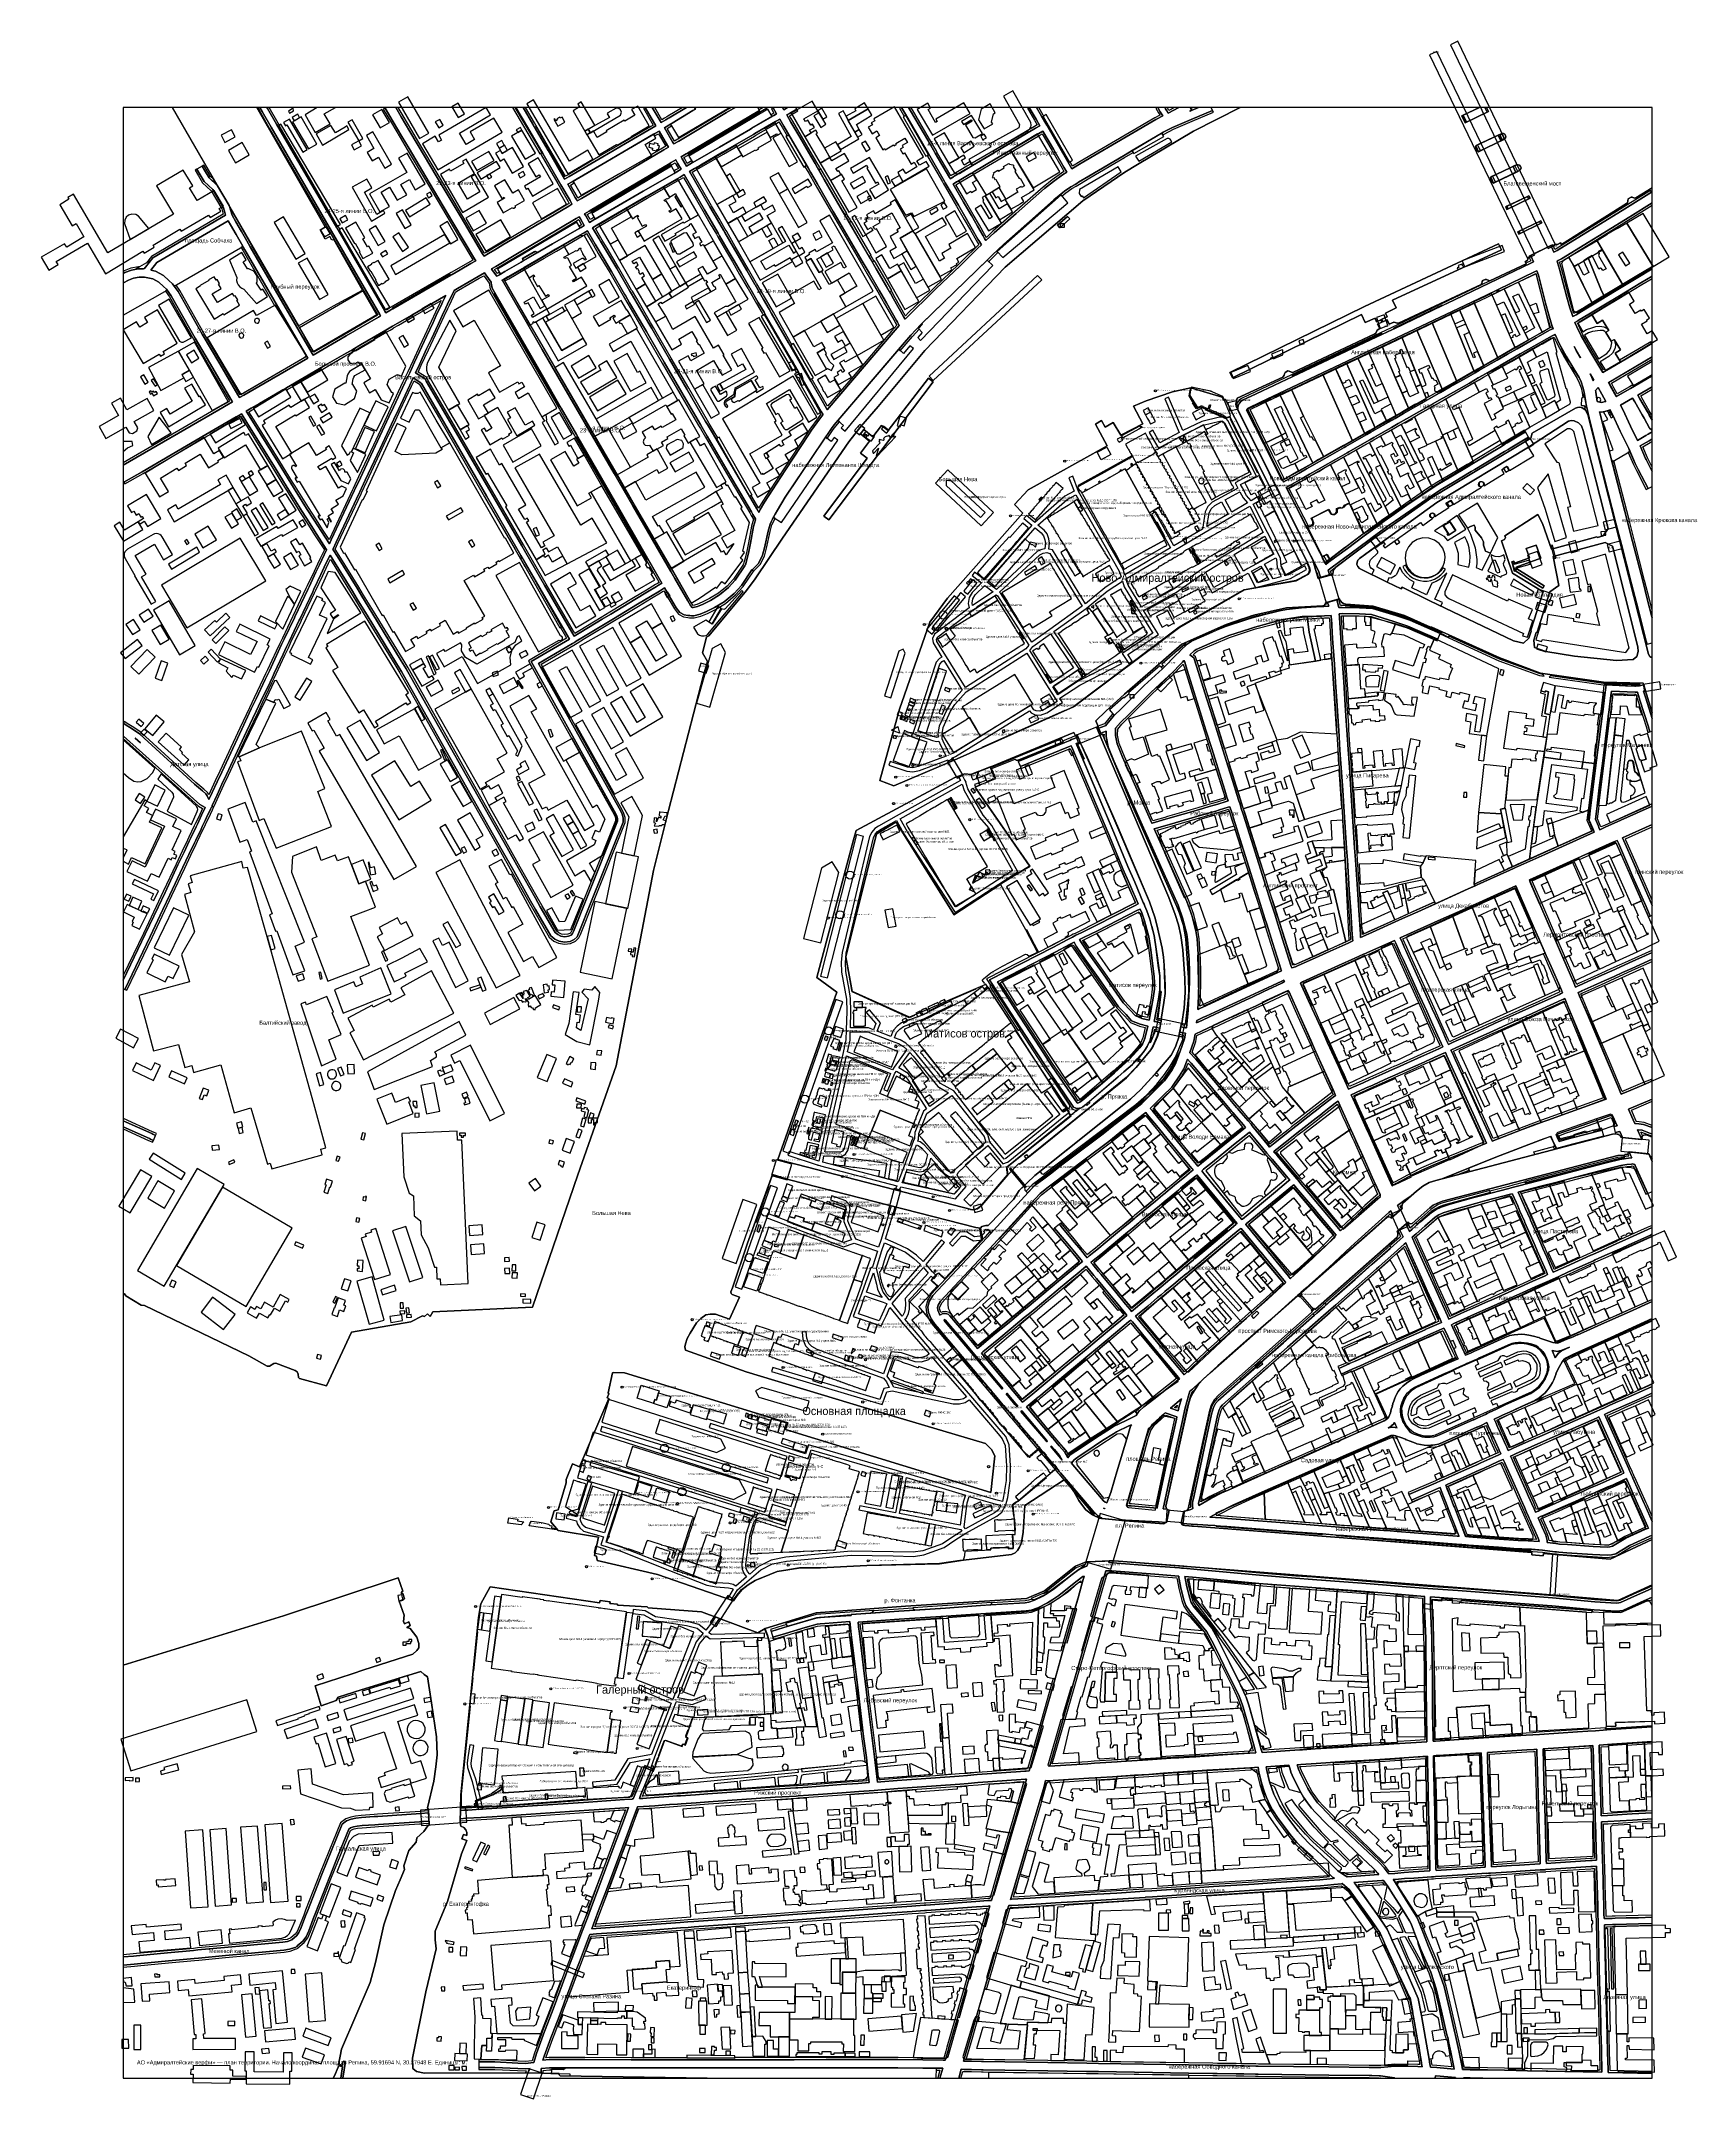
# Model space of a CAD drawing. Extents: x -1571 to 863, y -881 to 2148.
import ezdxf

# ---------------------------------------------------------------- set-up
doc = ezdxf.new("R2010")
doc.units = 0
for name, color, linetype in [('AREAS', 62, 'CONTINUOUS'), ('BRIDGES', 34, 'CONTINUOUS'), ('BUILDINGS_CONTEXT', 9, 'CONTINUOUS'), ('BUILDINGS_SHIPYARD', 6, 'CONTINUOUS'), ('CRANES', 2, 'CONTINUOUS'), ('DOCKS', 150, 'CONTINUOUS'), ('FENCE', 1, 'CONTINUOUS'), ('FENCE_GATES', 2, 'CONTINUOUS'), ('LABELS', 7, 'CONTINUOUS'), ('LAND_EDGE', 8, 'CONTINUOUS'), ('RAILS', 30, 'CONTINUOUS'), ('ROADS_CITY', 8, 'CONTINUOUS'), ('ROADS_INTERNAL', 250, 'CONTINUOUS'), ('SIDEWALKS', 9, 'CONTINUOUS'), ('SLIPWAYS', 4, 'CONTINUOUS'), ('VESSELS', 140, 'CONTINUOUS'), ('WATER', 5, 'CONTINUOUS'), ('ZONE_SHIPYARD', 1, 'CONTINUOUS')]:
    doc.layers.add(name, color=color, linetype=linetype)

msp = doc.modelspace()

# ---------------------------------------------------------------- linework, layer by layer
at = {"layer": 'AREAS'}
for points in [[(-1378.3, 2050), (-1312.361, 1935.964), (-1311.157, 1934.854), (-1294.136, 1905.794), (-1293.341, 1903.071), (-1192.4, 1728.5), (-1140.9, 1758.3), (-1097.8, 1781), (-1140.4, 1855.9), (-1143, 1854.7), (-1146, 1860), (-1152.9, 1856.3), (-1160.5, 1869.9), (-1152.9, 1874.1), (-1253.6, 2050)], [(-1214.4, 2028), (-1211.5, 2023), (-1209.2, 2024.4), (-1185.8, 1984.3), (-1179.2, 1988.1), (-1205.6, 2033)], [(-1182.3, 2039.4), (-1167.7, 2013.3), (-1145.8, 2025.8), (-1154.5, 2040.4), (-1137.9, 2050), (-1164.9, 2050)], [(-877.4, 2050), (-836.8, 1981.6), (-833.8, 1983.4), (-873.3, 2050)], [(-765.7, 2018), (-762.7, 2012.9), (-718.2, 2038.9), (-716.9, 2042.9), (-718.4, 2046.5), (-721.2, 2048.9), (-724.9, 2049), (-737.2, 2042.1), (-737.8, 2040.5), (-734.7, 2035.1)], [(-644.819, 2025.546), (-633, 2005.7), (-557.7, 2050), (-609.177, 2050), (-607.787, 2047.74), (-611.666, 2045.353), (-642.304, 2027.03), (-644.01, 2026.026)], [(-619.656, 1982.827), (-619.1, 1981.9), (-503.1, 2049.7), (-508.6, 2050), (-514.33, 2046.644), (-513.655, 2045.501)], [(-617.7, 1978.3), (-612.077, 1968.959), (-605.05, 1972.997), (-572.66, 1991.791), (-527.247, 2018.199), (-525.146, 2019.399), (-494.978, 2036.923), (-501.6, 2047.5)], [(-302.4, 2036.2), (-268.8, 1978.3), (-265, 1980.5), (-298.6, 2038.4)], [(-96.5, 2036.9), (-57.4, 1969.7), (-53, 1972.3), (-92, 2039.5)], [(-1221.1, 2023.4), (-1135.2, 1875.4), (-1130.6, 1878), (-1218.3, 2025.2)], [(-1166.3, 2011), (-1157.1, 1994.5), (-1118.2, 2017.7), (-1121.1, 2022.9), (-1123.7, 2020.9), (-1137.9, 2012.6), (-1144.4, 2023.5)], [(-844.672, 2020.774), (-824.808, 1986.559), (-802.316, 1947.818), (-800.2, 1949), (-842.3, 2022.1)], [(-788, 1941.607), (-776, 1920.7), (-672.6, 1979.5), (-682, 1995.3), (-666.3, 2004.6), (-669.639, 2010.641), (-706.333, 1989.212), (-739.834, 1969.712)], [(-475.1, 2007.5), (-448.7, 1962.1), (-444.5, 1964.6), (-469.8, 2008.2), (-471.7, 2008.8), (-473.5, 2008.4)], [(34.582, 1986.463), (37.2, 1982.1), (81.1, 2007.1), (78.1, 2012.2), (77.573, 2011.89)], [(39.8, 1978.3), (44.5, 1970.8), (93.1, 1999.3), (90.5, 2003.4), (88.7, 2004.5), (86.1, 2004.3)], [(-1295.3, 1986.9), (-1284.9, 1968.5), (-1264.7, 1980.1), (-1275.2, 1998.4)], [(-762.936, 1898.477), (-762.3, 1897.4), (-644.9, 1966.2), (-645.72, 1967.547)], [(-760.3, 1894), (-755.394, 1885.793), (-685.055, 1926.694), (-639.44, 1953.003), (-637.635, 1954.035), (-643.2, 1963.6)], [(-426.584, 1957.991), (-418.702, 1944.197), (-394.819, 1903.126), (-388.416, 1892.216), (-385.1, 1894.1), (-423.3, 1959.9)], [(-321.3, 1929.3), (-299.1, 1891.7), (-290, 1895), (-286.7, 1889.4), (-241.2, 1912.2), (-268.1, 1959.8)], [(-43.4, 1923.6), (-40.3, 1919.2), (-38.8, 1920.2), (-36.8, 1917.2), (18.7, 1955.1), (14.2, 1962.4), (-42.9, 1929.5)], [(-847.9, 1909.5), (-834.4, 1886.3), (-797.7, 1907.7), (-811.2, 1930.9)], [(-370.6, 1919), (-364.6, 1908.6), (-350, 1916.9), (-356, 1927.3)], [(-164.2, 1838.1), (-155.9, 1829), (-59.9, 1909.7), (-69.6, 1921.5)], [(-1409.254, 1810.563), (-1402.652, 1809.204), (-1390.772, 1802.922), (-1382.906, 1795.486), (-1377.402, 1790.414), (-1375.066, 1787.218), (-1273.995, 1845.375), (-1276.205, 1849.264), (-1284.104, 1862.963), (-1292.31, 1877.372), (-1295.749, 1883.406), (-1400.581, 1821.656)], [(-1227.9, 1880.9), (-1196.3, 1826.9), (-1182.5, 1835), (-1214.1, 1889)], [(-931, 1863.3), (-916.6, 1838.6), (-880.1, 1859.9), (-894.5, 1884.6)], [(-899.2, 1812.2), (-895.017, 1804.736), (-888.655, 1808.394), (-864.661, 1822.391), (-861.509, 1824.216), (-862.3, 1828.1), (-844.5, 1838.5), (-840.177, 1836.57), (-836.855, 1838.494), (-818.56, 1849.091), (-779, 1872.127), (-777.744, 1872.803), (-782.7, 1881)], [(-381.574, 1880.497), (-352.714, 1830.831), (-349.5, 1832.7), (-378.3, 1882.4)], [(-1132.4, 1870), (-1064.4, 1752.5), (-1058, 1756.1), (-1127.8, 1872.9)], [(-644.2, 1853.2), (-643.7, 1850), (-635.8, 1835.5), (-634.5, 1834.6), (-631.1, 1834.7), (-611.7, 1845.7), (-610.9, 1847), (-611.6, 1850.5), (-620.2, 1864.3), (-621.5, 1865.3), (-625, 1865), (-643.4, 1854.4)], [(-1432.918, 1811.44), (-1427.471, 1812.3), (-1420.128, 1812.3), (-1420.028, 1812.782), (-1419.095, 1812.589), (-1409.003, 1825.496)], [(-1192.8, 1820.7), (-1161.5, 1767.2), (-1148.3, 1775), (-1179.6, 1828.4)], [(-347.95, 1822.61), (-342.112, 1812.515), (-326.811, 1786.313), (-322.304, 1778.506), (-319.1, 1780.4), (-344.7, 1824.5)], [(-281, 1711.5), (-276.6, 1707.2), (-170.6, 1817.3), (-178.628, 1825.422), (-274.733, 1732.033), (-273.7, 1731), (-279.8, 1724.6), (-274.2, 1718.9)], [(-1450, 1744.1), (-1385.529, 1781.197), (-1386.398, 1782.386), (-1391.094, 1786.714), (-1397.828, 1793.078), (-1406.748, 1797.796), (-1418.911, 1800.3), (-1426.529, 1800.3), (-1434.928, 1798.974), (-1442.393, 1796.076), (-1449.585, 1791.905), (-1450, 1792.621)], [(-1053.8, 1754.7), (-1053.251, 1753.876), (-968.111, 1803.084), (-968.9, 1804.4)], [(-1398.2, 1758.8), (-1367.2, 1706.2), (-1364.6, 1704.6), (-1361.8, 1704.4), (-1349.5, 1711), (-1382.6, 1767.9)], [(-1326.5, 1711), (-1277.2, 1627.5), (-1180.291, 1684.188), (-1185.672, 1693.326), (-1226.4, 1759.3), (-1254, 1744), (-1258.6, 1751.1)], [(-1190.7, 1725.8), (-1170.6, 1690.9), (-1076.7, 1745.2), (-1096.9, 1780.1)], [(-904.8, 1775), (-809.2, 1609.9), (-807.598, 1610.886), (-835.701, 1659.808), (-902.752, 1776.181)], [(419.7, 1725.3), (420.091, 1724.468), (491.394, 1758.437), (491, 1759.3)], [(-511.2, 1742.6), (-465.3, 1663.2), (-460.5, 1665.9), (-506.5, 1745.3)], [(652.241, 1729.478), (653.4, 1724.9), (653.647, 1724.192), (654.047, 1724.36)], [(691, 1731.7), (697.7, 1719.7), (703.5, 1723.1), (710.9, 1725.9), (717, 1727.5), (722.9, 1728.1), (728.7, 1727.2), (732.9, 1725), (736.3, 1721.6), (727, 1736.9), (719, 1732.1), (711.2, 1745.1), (691.9, 1733.4)], [(-1368.7, 1691.3), (-1319, 1603.9), (-1295.6, 1617.3), (-1345.3, 1704.6)], [(-467.7, 1700.4), (-438.5, 1649.7), (-434.5, 1652), (-463.7, 1702.8)], [(-398.504, 1589.149), (-390.3, 1582.2), (-393.7, 1578.4), (-387.8, 1573.8), (-287.3, 1695.1), (-292.5, 1699.2), (-301.9, 1687.8), (-308.879, 1694.101)], [(270.5, 1655.5), (271.231, 1654.184), (402.896, 1716.341), (402.3, 1717.6)], [(656.619, 1715.679), (657.1, 1714.3), (658.722, 1712.751), (657.336, 1715.98)], [(665.471, 1698.332), (677.5, 1671.3), (688.556, 1658.686), (684.63, 1665.195), (673.324, 1683.77)], [(684.963, 1698.004), (688.076, 1692.23), (694.442, 1681.772)], [(700.5, 1714.9), (720.8, 1680.3), (733.2, 1687.8), (736.8, 1691.8), (739.2, 1696.4), (740.6, 1703.4), (739.8, 1706), (731.9, 1719), (730.2, 1720.5), (727.7, 1721.6), (723.3, 1722), (712.3, 1720.3), (706.1, 1718.1)], [(723.5, 1675.7), (730.6, 1664.1), (732.3, 1663.2), (753.3, 1675.6), (745.5, 1688.5), (753.4, 1693.3), (744.1, 1708.6), (745.6, 1703.8), (746, 1699.6), (744.8, 1694.6), (741.5, 1688.5), (736.3, 1683.3)], [(-1413, 1667.1), (-1395, 1633.3), (-1360.9, 1652.2), (-1363.6, 1656.9), (-1352.8, 1663.2), (-1368.7, 1691.3)], [(763.8, 1654.4), (772.2, 1640.3), (800, 1656.8), (800, 1676)], [(-1258.6, 1606.9), (-1251.2, 1594.6), (-1203.4, 1623.5), (-1210.8, 1635.7)], [(-585.4, 1635.4), (-585.3, 1633.5), (-576.7, 1618.6), (-575.4, 1617.7), (-573.5, 1617.9), (-562.5, 1624.9), (-561.2, 1626.9), (-561.6, 1630.9), (-562.6, 1632.5), (-571.3, 1627.5), (-578.5, 1640), (-582.6, 1638.1)], [(-565.9, 1615.6), (-565.7, 1613.3), (-564.5, 1611), (-561.4, 1608.4), (-560.4, 1611), (-562.3, 1612.6), (-563.1, 1616.1), (-562, 1618.1), (-550.3, 1625.3), (-549.1, 1635), (-526.2, 1648.2), (-517.7, 1633.8), (-519.4, 1632.8), (-518.1, 1630.7), (-508.6, 1636.3), (-507.7, 1637.4), (-509.1, 1639.4), (-513.5, 1637.4), (-520.3, 1649.1), (-517.1, 1650.9), (-516.3, 1652.2), (-516.7, 1653.7), (-518.4, 1655), (-548.2, 1638.1), (-550.1, 1636.5), (-552.2, 1627.1), (-554.1, 1625.4), (-563.7, 1619.4), (-565.2, 1617.7)], [(-554.8, 1620.2), (-554.3, 1617.8), (-552.2, 1616.1), (-551, 1616), (-545, 1619), (-544.4, 1617.9), (-517.7, 1633.8), (-526.2, 1648.2), (-549.1, 1635), (-550.3, 1625.3), (-549.7, 1624.5), (-554.3, 1621.4)], [(-462.2, 1657.8), (-428.6, 1598.5), (-423.9, 1601.1), (-457.5, 1660.5)], [(634, 1659.1), (637.7, 1645.1), (634.7, 1643.5), (645.1, 1620.3), (647.2, 1619.6), (656.8, 1624.7), (657.4, 1627.2), (647.3, 1664.2), (645.4, 1665.5), (634.9, 1662)], [(708.505, 1658.065), (711.161, 1652.678), (712.902, 1647.628), (713.958, 1648.881)], [(716.516, 1633.295), (716.932, 1631.288), (716.828, 1631.266), (719.17, 1617.371), (722.684, 1616.077), (724.965, 1615.848), (727.227, 1616.163), (730.632, 1617.159), (731.58, 1617.5), (725.845, 1627.917), (720.403, 1637.907)], [(735.828, 1645.129), (740.755, 1636.083), (747.125, 1624.513), (747.472, 1624.71), (735.893, 1645.168)], [(-497.1, 1612.4), (-496.7, 1609.9), (-489.8, 1598.1), (-486.1, 1600.3), (-479.2, 1588.1), (-482.7, 1586), (-477.9, 1577.8), (-476, 1576), (-473.2, 1576.1), (-451.4, 1589.7), (-449.7, 1591.9), (-450.6, 1594.3), (-458.9, 1608.8), (-461.8, 1607), (-469.2, 1619.5), (-466.1, 1621.4), (-469, 1626.3), (-471.2, 1627.8), (-474, 1627.3), (-495.7, 1614.2)], [(695.3, 1611.6), (698.6, 1611.3), (702, 1609.9), (703.744, 1608.32), (703.276, 1610.356), (703.117, 1610.329), (702.66, 1613.041), (702.044, 1615.722), (702.202, 1615.758), (700.025, 1628.676), (699.6, 1626.6), (697.2, 1622.6), (696, 1621.8)], [(753.517, 1612.045), (756.685, 1605.332), (768.158, 1581.089), (778.456, 1560.085), (790.808, 1567.373), (794.001, 1569.269), (800, 1572.835), (800, 1576.557), (798.939, 1575.497), (796.187, 1578.249), (787.889, 1592.873), (785.095, 1597.764), (774.198, 1616.758), (771.172, 1622.019)], [(786.232, 1613.868), (792.905, 1602.236), (795.711, 1597.327), (800, 1589.766), (800, 1590.9)], [(-1414.1, 1565.8), (-1408.5, 1553.9), (-1379.8, 1571), (-1397.4, 1594.4)], [(-1322, 1569), (-1314.5, 1556.6), (-1270.2, 1583.4), (-1277.7, 1595.7)], [(-1108.3, 1548), (-1094, 1541.7), (-1080.2, 1572.9), (-1094.5, 1579.2)], [(722.634, 1602.012), (723.768, 1597.074), (738.741, 1536.682), (740.844, 1528.513), (767.208, 1543.883), (765.375, 1548.148), (752.842, 1573.711), (741.315, 1598.068), (738.065, 1604.953), (734.968, 1603.841), (730.173, 1602.437), (725.235, 1601.752)], [(722.634, 1602.012), (723.768, 1597.074), (736.689, 1544.96), (737.7, 1544.5), (742.3, 1546.4), (727.3, 1587.2), (734.5, 1590.6), (728.341, 1602.183), (725.235, 1601.752)], [(734.01, 1603.56), (737.8, 1597), (740, 1598.2), (736.767, 1604.487), (734.968, 1603.841)], [(-1450, 1543.5), (-1443.9, 1549), (-1435.9, 1552.7), (-1436.9, 1558.5), (-1450, 1558.6)], [(-783.1, 1564.7), (-679.1, 1385.2), (-678.009, 1385.847), (-744.5, 1501.407), (-781.46, 1565.611)], [(-651, 1547.9), (-645.4, 1538.2), (-626.7, 1549.1), (-626, 1550.2), (-625.7, 1555), (-628.3, 1559.7), (-635.1, 1561.2), (-649.4, 1553.4), (-650.5, 1552)], [(-576.9, 1562.6), (-529.067, 1478.572), (-528.388, 1477.407), (-524.6, 1479.6), (-573.2, 1564.8)], [(-493.482, 1447), (-481.6, 1439.2), (-398.4, 1560.3), (-403.9, 1564.4), (-408.3, 1558.6), (-416.605, 1564.691), (-475.842, 1476.269), (-487.261, 1457.503), (-490.941, 1451.336), (-493.394, 1447.186)], [(254.2, 1567.9), (261.9, 1551.8), (268.3, 1555), (265.1, 1561.8), (259.6, 1559.2), (258.4, 1561.6), (263.9, 1564.2), (260.7, 1571.2)], [(400.539, 1409.036), (401.5, 1407.9), (404.5, 1410.1), (406.9, 1406.8), (404.1, 1404.8), (406.4, 1401.7), (459, 1439), (462.2, 1434.8), (476.9, 1445.5), (474.1, 1446.5), (472.8, 1448.5), (472.9, 1451.1), (474.9, 1453.1), (477.3, 1453.3), (479.2, 1452.2), (480.1, 1450.3), (480, 1447.9), (500.5, 1461.1), (496.3, 1467.5), (503.6, 1472.1), (507.6, 1465.9), (548.6, 1491.1), (545.8, 1492.4), (544.5, 1494.6), (544.6, 1497.4), (546.6, 1499.4), (549.2, 1499.8), (551.5, 1498.7), (552.6, 1496.3), (552.5, 1493.3), (582.2, 1511.2), (578.5, 1517.2), (586.4, 1522), (590.1, 1515.9), (625.9, 1537.4), (617.8, 1550.1), (482.9, 1468.6)], [(631.1, 1490.9), (642.4, 1459), (656.5, 1411.2), (673.6, 1417), (647.1, 1510.9)], [(-1261.8, 1456.2), (-1244.4, 1427.3), (-1237, 1431.8), (-1254.4, 1460.7)], [(-641.3, 1422.7), (-623.1, 1391.8), (-569.9, 1421.6), (-588.8, 1453.8)], [(293.2, 1431.9), (314.7, 1388.7), (321.5, 1392.7), (325.7, 1385.4), (375.1, 1422.9), (354.7, 1467.2), (348, 1464.2), (346.4, 1461.7), (343.7, 1460.4), (340.3, 1460.4), (336.5, 1458.9), (336.2, 1453.8), (334.5, 1451.8), (332.3, 1450.6), (329.6, 1450.4), (327.5, 1451.1), (323.5, 1457.8), (298.9, 1445.4), (301.6, 1439.3), (301.5, 1437.1), (299.9, 1435)], [(515.1, 1450.6), (528, 1430.7), (532.4, 1433.3), (537.8, 1435.3), (539.3, 1432.4), (539.2, 1428.1), (548.9, 1416.7), (551.8, 1410.7), (551.7, 1406), (554.6, 1397.1), (562, 1394), (573, 1417), (542.7, 1467.5)], [(479.5, 1427), (493.3, 1418.9), (498.6, 1412.9), (525.9, 1429.2), (513.1, 1449.6), (497.7, 1438.9), (498.4, 1437.9), (502.3, 1440.5), (510.9, 1427.2), (499.7, 1420), (498.1, 1422.4), (499.4, 1423.3), (492.5, 1434.2), (496.7, 1436.9), (496.1, 1437.8)], [(528, 1430.7), (532.6, 1421.9), (539.6, 1401.9), (542, 1385), (541.9, 1378.6), (540.8, 1373.2), (549.9, 1368.9), (562, 1394), (554.6, 1397.1), (551.7, 1406), (551.8, 1410.7), (548.9, 1416.7), (539.2, 1428.1), (539.3, 1432.4), (537.8, 1435.3), (532.4, 1433.3)], [(365.4, 1377.4), (366.7, 1374.3), (369.1, 1371.7), (387.2, 1362.7), (390.6, 1369), (387.1, 1371.3), (384.9, 1374.2), (384, 1377.7), (384.3, 1381.6), (385.6, 1384.5), (396.3, 1394.5), (396.2, 1396.4), (395.3, 1398), (391.491, 1402.493), (369.1, 1386.3), (366.9, 1383.6), (365.6, 1380.7)], [(-865.4, 1386.1), (-807.8, 1284), (-805.3, 1285.5), (-856.413, 1376.259), (-862.929, 1387.526)], [(-618.7, 1365.1), (-609.8, 1349.9), (-595.4, 1358.4), (-600.2, 1366.6), (-579.2, 1379), (-583.3, 1386)], [(409.7, 1351.5), (430.7, 1341.7), (431.8, 1344.2), (489.1, 1316.1), (491.5, 1321.3), (480.1, 1326.6), (497.8, 1365), (487.9, 1355.7), (482, 1352.2), (475.6, 1350.1), (467.9, 1332.8), (446, 1342.9), (449.8, 1351.4), (442.6, 1355.4), (437.2, 1360), (433, 1365.2), (428.6, 1373.3), (423.6, 1362.9), (421.8, 1360.6), (415.9, 1357.5), (412.6, 1357.7)], [(432.8, 1374.6), (435.3, 1369.6), (438.7, 1365), (442.8, 1361), (447.4, 1357.7), (452.5, 1355.3), (458, 1353.7), (463.4, 1352.9), (469, 1353.1), (474.4, 1354.1), (479.6, 1356), (484.4, 1358.7), (488.8, 1362.1), (492.6, 1366.1), (495.7, 1370.7), (491.8, 1372.7), (488.7, 1368.1), (484.8, 1364.2), (480.3, 1361.1), (475.2, 1358.8), (469.9, 1357.5), (464.4, 1357.2), (458.9, 1357.8), (454.2, 1359.2), (449.7, 1361.4), (445.6, 1364.3), (442.1, 1367.8), (439.2, 1371.8), (437, 1376.3)], [(557.9, 1367.7), (577, 1358.8), (578.8, 1360.7), (585, 1363.2), (585.9, 1364.9), (585.6, 1367), (581.4, 1375.7), (581.2, 1379), (583.7, 1384.8), (581.5, 1391.4), (577.9, 1389.6), (574.1, 1388.8), (569, 1389.1), (564.9, 1390.8), (563.7, 1392.2), (562.8, 1389.8), (564.7, 1382.3)], [(-610.8, 1285.3), (-604.8, 1275.6), (-602.3, 1273.5), (-599.1, 1272.3), (-595.3, 1272.2), (-592.3, 1273.1), (-589.9, 1275), (-538, 1337.3), (-540, 1338.9), (-564.3, 1312), (-566.1, 1311.2), (-569.9, 1312.3), (-583.2, 1289.7), (-592.7, 1295.4)], [(591.5, 1347.1), (623.5, 1332.3), (625.8, 1336.8), (596, 1355.6)], [(158.928, 1280.546), (171.949, 1286.064), (203.338, 1296.258), (211.222, 1298.817), (236.717, 1305.569), (239.92, 1306.408), (239.9, 1306.5), (214.5, 1300.8), (173.5, 1287.3)], [(348.2, 1316.8), (388.8, 1313.6), (434.5, 1300.1), (467.586, 1284.813), (488.044, 1275.933), (487.837, 1275.457), (574.1, 1235.6), (634.3, 1214.1), (641, 1212.9), (639.2, 1215.5), (635.2, 1216.3), (575.1, 1238.2), (500.5, 1272.1), (499.9, 1270.7), (490.3, 1275.3), (490.8, 1276.4), (475.8, 1283.4), (473.7, 1283.3), (435, 1301.3), (389, 1314.5), (348.3, 1317.8)], [(-989, 1246.2), (-977.7, 1226.6), (-951.4, 1241.8), (-929, 1202.1), (-879.7, 1229.9), (-880.9, 1240.4), (-878.3, 1250.6), (-872.2, 1259.3), (-863.5, 1265.2), (-867.6, 1272.5), (-870.5, 1270.8), (-873.8, 1262.8), (-929.9, 1230.9), (-946.5, 1240.6), (-952.1, 1250.4), (-952, 1259.4), (-953.7, 1262.3), (-976.4, 1249.4), (-978.1, 1252.4)], [(78.3, 1230.8), (82.325, 1226.857), (98.732, 1243.732), (104.189, 1249.115), (104.133, 1249.175), (106.255, 1251.153), (108.32, 1253.19), (108.378, 1253.132), (116.887, 1261.062), (109.2, 1257.5)], [(1.2, 1163.7), (8.207, 1155.291), (19.282, 1166.182), (52.554, 1199.152), (79.264, 1223.955), (79.664, 1224.318), (75.4, 1228.5), (29.3, 1188.3), (30.2, 1187.2), (22.6, 1180.6), (21.7, 1181.7)], [(215.2, 1202.5), (247.8, 1119.3), (263.2, 1121.8), (282.4, 1131.2), (336, 1128.2), (328.6, 1239.4), (304.5, 1235), (264.9, 1229.2), (265.9, 1225), (253, 1220.9), (254.1, 1216.4)], [(378.2, 1210.1), (378.5, 1198.7), (378.9, 1198), (397.3, 1197.6), (399.5, 1211.7), (398.3, 1213.2), (396.4, 1213.9), (383.8, 1213.5), (379.6, 1211.9)], [(648.2, 1211.8), (728, 1200.1), (732.024, 1199.97), (732.047, 1200.157), (760.761, 1199.041), (775.372, 1198.569), (780.812, 1198.969), (781.211, 1199.045), (782.4, 1200.3), (728.1, 1202.1), (650.4, 1213.7)], [(635.8, 1188.3), (642.5, 1186.4), (637.1, 1154.8), (643.9, 1153.5), (639.2, 1123.6), (644.7, 1122.9), (649.8, 1156.4), (641.8, 1157.9), (647.3, 1190.2), (642.7, 1191.5), (642.4, 1189.7), (636.3, 1191.4)], [(721, 1022.9), (732.8, 1023.1), (747.1, 1151.5), (737.3, 1151.7)], [(-171.5, 1079.2), (-170.9, 1077.7), (-137.5, 1090.7), (-135.7, 1089.5), (-133.3, 1089.5), (-66.7, 1116.2), (-68.7, 1120.7)], [(-12.8, 1126.1), (88.4, 887.1), (98.1, 862.5), (102.8, 847.1), (106.3, 831.4), (109.4, 810.1), (112.2, 768.1), (112.9, 747.4), (111.3, 724.5), (107.9, 702.1), (113, 700.9), (116.7, 730.7), (117.9, 747.6), (117.6, 768.9), (113.8, 826.7), (110, 845.9), (104.3, 864.4), (100.6, 874), (33.9, 1025.2), (-0.9, 1107.5), (-8.9, 1127.7)], [(-1450, 1070.7), (-1442.5, 1063.8), (-1434.6, 1058.5), (-1429.2, 1057.5), (-1423.9, 1057.9), (-1414.8, 1062.5), (-1406.5, 1071.4), (-1403.5, 1077.6), (-1450, 1119.3)], [(-45.8, 1112.8), (-36.2, 1091.6), (-37.942, 1090.826), (7.792, 982.94), (28.383, 932.761), (38.475, 909.679), (50.931, 880.189), (50.954, 880.198), (52.091, 877.441), (53.252, 874.693), (53.229, 874.683), (56.128, 867.652), (60.617, 855.41), (62.826, 847.193), (63.5, 845.3), (64.035, 842.697), (67.126, 831.205), (69.962, 811.347), (71.727, 798.111), (73.5, 787.1), (75.3, 771.9), (75.6, 761.5), (75.364, 758.248), (75.297, 751.698), (74.926, 749.083), (77.4, 748.9), (72.3, 709.5), (77.5, 708.3), (81.5, 732.6), (83.1, 746.2), (81.7, 788), (80.6, 799.7), (78.6, 812.8), (70.9, 847.1), (67.9, 858.6), (60.3, 880.8), (-9.8, 1045), (-41.4, 1114.6)], [(753.2, 1033.5), (753.3, 1030.5), (755, 1028.2), (757.9, 1027.5), (761.1, 1028.6), (789.4, 1041.6), (765.9, 1118.3), (762.1, 1118.6)], [(757.6, 1076), (763, 1076.5), (763.9, 1085.9), (764.9, 1088), (766.6, 1089.2), (770.4, 1089.1), (772.2, 1085.8), (774.4, 1072.3), (776.8, 1070.6), (780.1, 1066.2), (781.7, 1065.9), (765.9, 1118.3), (762.1, 1118.6)], [(-1399, 1061.4), (-1378.4, 1042.4), (-1376.6, 1039.4), (-1376.3, 1034.9), (-1385.6, 1014.3), (-1349.8, 995), (-1341.1, 1013.8), (-1340.5, 1016.9), (-1340.9, 1019.5), (-1342.2, 1021.7), (-1394.2, 1069.1)], [(761.9, 1073.5), (763.7, 1072.8), (763.9, 1071.8), (762, 1067.4), (762.1, 1062.7), (763, 1060.8), (767.2, 1059.9), (769.5, 1058.6), (773.2, 1058), (776.8, 1058.5), (783.2, 1061.2), (781.7, 1065.9), (780.1, 1066.2), (776.8, 1070.6), (774.4, 1072.3), (771.5, 1087.7), (770.4, 1089.1), (766.6, 1089.2), (764.9, 1088), (763.9, 1085.9), (763.2, 1077.2), (762.1, 1076.1)], [(766.8, 1056.1), (767.2, 1054.5), (772.4, 1050.4), (774.3, 1046.8), (774.3, 1043.2), (773, 1040.1), (770.8, 1038), (768, 1036.8), (768.2, 1031.9), (789.4, 1041.6), (783.2, 1061.2), (776.8, 1058.5), (773.2, 1058), (769.5, 1058.6), (767.2, 1059.9)], [(-1450, 941), (-1442.4, 936.6), (-1438, 946), (-1417.9, 937.1), (-1393.4, 989.8), (-1411.5, 998.4), (-1407, 1008), (-1415.8, 1012.5), (-1412.6, 1018.4), (-1419.1, 1022.2), (-1415.4, 1029.2), (-1418.1, 1030.9), (-1450, 976.6), (-1450, 960.1), (-1445.5, 958), (-1444.8, 956.8), (-1450, 945.9)], [(542.6, 983), (574.3, 996.1), (577, 989.2), (581.8, 991.2), (578.1, 1010.6), (544.4, 1012.6)], [(590.9, 1023.9), (596, 1001.1), (609.1, 1001.4), (612, 1024.4)], [(122.3, 973.4), (124.3, 969), (133.2, 961.2), (180.6, 957.1), (194.5, 961.5), (186.4, 987.4), (164.2, 981.1), (162.8, 985.4)], [(98.1, 961.2), (102.5, 950.9), (107.2, 950.4), (112.7, 937.6), (110.5, 932.6), (115.2, 921.7), (124.9, 925.9), (106.4, 968.6), (102.3, 966.8)], [(313.6, 925.6), (317, 916.6), (321.2, 917.5), (326.8, 900.1), (331, 899), (349, 822.3), (354.2, 824.6), (348.3, 942.4), (319.4, 937.8), (321.2, 932.2)], [(459.2, 933.5), (459.9, 917.5), (464, 913.5), (481.155, 878.193), (529.329, 899.984), (539.594, 904.572), (538.1, 907), (540.2, 941.9), (467.4, 948.7), (463, 938.7)], [(684.8, 940.9), (697.3, 912.7), (704.8, 916.1), (692.4, 944.3)], [(724.1, 936.4), (731.2, 920.3), (729.1, 917.6), (744.4, 883.2), (758.5, 889.5), (735.5, 941.4)], [(7.7, 914.4), (10.3, 908.3), (14.2, 905.2), (19.4, 902.8), (27.6, 906.5), (18.3, 927.5), (10.5, 923.8), (7.7, 920.2)], [(156.1, 912.1), (156.5, 910.7), (157.7, 910), (159, 910.3), (180.6, 923.5), (180.9, 925.1), (178.7, 933.2), (172.5, 931.6), (171.4, 936.5), (160.6, 933.4), (158.3, 929.8)], [(729.1, 917.6), (744.4, 883.2), (758.5, 889.5), (743.6, 923.1), (730.2, 922.7), (731.2, 920.3)], [(370, 894.3), (371, 880.1), (380.5, 879.9), (382.1, 871.1), (390, 871.5), (385.6, 881.3), (391.9, 884.5), (390.7, 887), (395.1, 889.2), (396.3, 886.7), (404.9, 891), (403.7, 894), (410.6, 897.1), (412.9, 891.9), (426.3, 896.7), (424.4, 904.6), (405.5, 899.3), (386.7, 897.2), (386.4, 896.1), (378.8, 895.8), (378.5, 894.9)], [(596.7, 803.5), (600.1, 794), (618.7, 801.2), (620.1, 797.7), (642.5, 805.4), (635.2, 822), (627.7, 818.9), (626.7, 821.2), (597.1, 808)], [(-175, 756.2), (-133, 691.6), (-130.2, 693.4), (-172.2, 758.1)], [(-149.7, 490.3), (-148.3, 479), (-131.9, 495.9), (-130.9, 494.8), (-120.826, 502.933), (-123.8, 506.7), (-120.8, 509), (-117.945, 505.259), (-93.034, 525.372), (26.2, 622.1), (43.613, 640.885), (46.318, 644.157), (42.8, 647.2), (45.3, 649.9), (48.714, 647.055), (61.9, 663), (65.7, 668.7), (71.7, 682.9), (73.7, 689.7), (68.4, 690.6), (61.4, 673.9), (59.751, 674.649), (56.832, 667.889), (53.526, 662.89), (53.2, 662.2), (52.419, 661.216), (52.367, 661.138), (52.286, 661.048), (43.2, 649.6), (35.3, 641.7), (22.159, 630.691), (13.937, 623.292), (-28.801, 586.781), (-27.4, 585.1), (-32, 581.1), (-33.615, 582.785), (-37.727, 579.496), (-41.587, 577.233), (-42.146, 577.163)], [(-101.2, 484), (-98.3, 480.5), (-95.8, 480), (40, 582.7), (55.9, 596.4), (70.8, 612.7), (82, 626.8), (90.6, 639.1), (98.3, 652.5), (109, 678.4), (108.4, 682.4), (104, 683.4), (98.6, 667.8), (92.3, 655.3), (70.008, 629.593), (73.4, 626.6), (70.8, 623.8), (67.609, 626.891), (47.5, 604.8), (32, 590.5)], [(-22.3, 583.4), (-21.902, 582.803), (-21.414, 583.197), (26.2, 622.1), (40.4, 637), (61.9, 663), (65.7, 668.7), (71.7, 682.9), (73.7, 689.7), (73, 689.8), (71.2, 683), (65.2, 669), (61.5, 663.4), (40, 637.2), (25.8, 622.4)], [(252.2, 666.1), (258.7, 651.7), (273.2, 658.3), (266.7, 672.7)], [(-107.937, 464.089), (-97.522, 471.983), (-85.723, 480.882), (-68.73, 493.778), (-43.122, 513.184), (-8.178, 539.541), (7.896, 552.242), (11.429, 555.169), (49.056, 584.159), (69.429, 604.728), (81.999, 617.395), (93.29, 633.661), (97.891, 641.575), (101.471, 650.526), (104.867, 659.611), (104.3, 659.8), (100.9, 651.7), (93.3, 637.6), (84.7, 624.7), (73.5, 610.7), (57.8, 593.4), (41.9, 580.3), (-104.6, 469.1), (-107.8, 465.5)], [(179.7, 626.4), (195.8, 607.9), (207, 617.5), (205.8, 618.8), (211.1, 623.3), (196.3, 640.6)], [(-88.4, 618.3), (-60.1, 576.4), (-57.8, 578.1), (-56.9, 580.5), (-57.1, 581.8), (-83.4, 621.7)], [(520.5, 628), (546.2, 570.9), (550.3, 572.7), (524.6, 629.9)], [(572.5, 617.3), (579.6, 601.3), (587.9, 605), (586.1, 609.3), (600.6, 615.6), (595.4, 627.5)], [(136.979, 484.984), (140.167, 481.169), (149.275, 470.059), (178.071, 435.164), (193.18, 416.853), (196.009, 413.379), (196.825, 414.062), (221.842, 434.676), (245.738, 454.273), (264.915, 470.153), (266.531, 471.516), (264.079, 474.377), (240.467, 502.091), (232.971, 510.986), (226.346, 518.715), (207.369, 542.044), (204.53, 539.701), (183.828, 523.299), (152.641, 497.61), (139.829, 487.301)], [(142.9, 485.2), (195.7, 418.6), (261.3, 473.8), (207.3, 537.2)], [(177.5, 513.1), (178.3, 512.2), (182.5, 511), (190.2, 515.1), (200, 516.9), (200.7, 523.5), (202.6, 525.6), (206, 526.3), (209.3, 525.7), (211.6, 522.6), (211.7, 518.7), (210.2, 515.8), (217.2, 513.7), (226.6, 508.9), (228.9, 508.6), (230.6, 509.8), (207.3, 537.2)], [(223.839, 536.059), (233.254, 524.485), (236.967, 520.154), (237.589, 520.659)], [(448.4, 504.7), (453.1, 494.1), (482.4, 507), (479.5, 513.6), (484.5, 515.8), (485.2, 514.1), (489.2, 515.9), (491.5, 510.9), (496.9, 513.3), (495.4, 516.8), (502.7, 520), (503.8, 522.7), (496.2, 539.2), (493.5, 538), (495.6, 533.3), (495.4, 531.1), (481.2, 524.2), (478.9, 524.4), (475.8, 530.5), (460.5, 523.5), (465.6, 511.9)], [(529.463, 489), (531, 484.1), (583.045, 497.639), (627.087, 509.15), (626, 513.2), (656.8, 521.5), (656.347, 523.584), (654.898, 526.667), (650.45, 535.767), (634.87, 530.135), (569.703, 505.086)], [(131.217, 491.972), (131.253, 491.928), (134.171, 494.299), (146.959, 504.59), (150.113, 507.188)], [(142.9, 485.2), (167.6, 454.1), (170.6, 457.3), (170.8, 459.5), (170.1, 461.7), (166.2, 470.1), (163.1, 471.2), (159.1, 474.8), (157.1, 478.1), (156.1, 482.7), (156.2, 486.8), (157.3, 490.6), (160.1, 493.7), (164, 495.9), (166.9, 496.6), (168.3, 495.8), (174.4, 503.6), (175, 506.2), (173.8, 510.1)], [(229.3, 454.2), (229.5, 451.2), (231.7, 448.9), (261.3, 473.8), (235.6, 504), (233.8, 502.8), (233.4, 501.1), (237.7, 489.9), (239.5, 482.7), (242, 482.9), (246.2, 481.5), (248.2, 477.7), (246.6, 473), (244.4, 471.4), (242.1, 470.8), (239.4, 471.8), (237.9, 470.5), (236.9, 464.9)], [(242.796, 513.294), (247.333, 507.909), (270.921, 480.223), (274.381, 476.186), (274.395, 476.198), (276.325, 473.919), (277.106, 473.008), (278.8, 474.5), (243.59, 513.937)], [(612.9, 467.3), (749.7, 502.9), (759.1, 503.5), (758.9, 505.2), (749.3, 504.8), (614.2, 469.9)], [(-188.6, 400.9), (-186.8, 389.9), (-182, 394.1), (-184, 396), (-180.8, 399.4), (-178.8, 397.5), (-177.2, 399.1), (-172.923, 393.575), (-169.492, 397.395), (-118.469, 453.42), (-112.183, 460.285), (-112.2, 460.3), (-119.4, 452.8), (-123, 456.3), (-122.7, 458.2), (-123.4, 460.3), (-125.2, 462.2), (-131.4, 456.3), (-139.8, 443), (-177.4, 404.4), (-180.9, 404.8), (-186.5, 403.4)], [(41.1, 445.6), (52.8, 431.3), (65.7, 441.9), (53.9, 456.3)], [(129.577, 478.924), (188.324, 406.974), (189.096, 407.615), (186.22, 411.147), (171.129, 429.436), (142.325, 464.341), (133.233, 475.431), (130.014, 479.284)], [(169.4, 451.9), (195.7, 418.6), (227.9, 445.7), (225.9, 448), (223.4, 448.4), (220.2, 447.6), (211.6, 443.9), (208, 437.2), (205.4, 435), (202.6, 433.5), (199.2, 432.7), (196.7, 432.7), (190, 437.6), (187.4, 441.9), (186.5, 445.9), (185.1, 447.2), (178.6, 449.8), (175.2, 455.6)], [(452.3, 408.6), (453.8, 406.8), (475.9, 426), (486.3, 431.9), (492.9, 434.5), (561.6, 453.1), (560.8, 456.1), (491.9, 438), (484.9, 435.3), (474.2, 428.4)], [(337.1, 440.4), (345.1, 431), (346.4, 430.5), (347.8, 430.8), (350.2, 432.8), (350.8, 435.5), (344.6, 442.8), (342.8, 443.5), (340.9, 443.3)], [(125.4, 357), (126.634, 355.519), (127.519, 356.257), (144.319, 370.257), (175.594, 396.319), (174.4, 397.8)], [(266.4, 401.7), (291.1, 372.1), (299.5, 379.9), (298.3, 395.9), (297.2, 398), (292.9, 402.9), (291.5, 402.3), (290, 399.2), (290.3, 397.6), (291.5, 395.6), (294.7, 392.8), (295.7, 390.5), (295.7, 387.4), (294.3, 384.9), (291.5, 382.9), (288.3, 382.6), (285.8, 383.8), (284.6, 386.2), (284.8, 388.4), (286, 390.5), (288, 392.1), (287.1, 396.3), (282.6, 393.2), (281.1, 393.1), (278.2, 394.1), (271.9, 401.4), (275, 404), (272.5, 406.9)], [(318.4, 290.5), (320.2, 288.5), (415.8, 372.8), (413.9, 374.9)], [(439.9, 367.2), (484.8, 267.2), (487.05, 268.164), (480.922, 281.953), (469.021, 308.455), (460.424, 327.847), (442.173, 368.174)], [(-236.7, 288.4), (-236.1, 283), (-232.3, 274.9), (-228.8, 269.9), (-222.4, 275.4), (-220.2, 272.8), (-207.9, 283.2), (-199.3, 283.5), (-178.8, 301.9), (-177.8, 307.4), (-176.2, 308.9), (-187.6, 321.6), (-183.4, 325.4), (-199.5, 341.9), (-216.6, 322.8), (-205.6, 311.8), (-222.1, 294.7), (-231.9, 305), (-235.4, 300.1), (-236.6, 294.6)], [(776.7, 330.9), (781.6, 319.6), (785.8, 316.8), (800, 323.1), (800, 327.1), (794, 341.1), (800, 343.7), (800, 345.9), (797.2, 351.9), (791.8, 349.4), (790.9, 345.8), (789.9, 344.4), (780, 339.6), (780.5, 338.7), (782.4, 338.7), (785.1, 332), (784.7, 330.6), (781.5, 329.2), (780.3, 329.8), (779.2, 332.1)], [(192.9, 179.6), (194.9, 177.3), (302.8, 272.8), (301, 275)], [(-241.167, 263.913), (-239.927, 262.46), (-239.94, 262.449), (-210.148, 227.112), (-156.692, 163.686), (-155.46, 164.698), (-196.944, 214.404), (-219.633, 241.191), (-232.439, 256.297), (-239.119, 264.246), (-240.2, 264.3)], [(328.7, 240.3), (329.1, 238.7), (330.5, 237.7), (332.2, 237.8), (345.8, 206.8), (348.4, 203.3), (354.1, 201.6), (355.707, 201.823), (366.365, 206.509), (378.519, 212.023), (377.2, 215.1), (354.5, 204.6), (353.3, 205), (343.7, 225), (386.8, 244.3), (384.8, 248.7), (344.1, 230), (339.9, 238.2), (361.8, 250.3), (395.8, 266.8), (395.2, 267.8), (393.7, 268.4), (387, 268.6), (386.1, 270.4), (381.9, 270.7), (375, 269.8), (371, 267.9), (372.8, 265.6), (364.5, 260.9), (367.5, 255.5), (361.2, 252), (358.2, 257.5), (353.1, 263.9), (329.5, 241.8)], [(524.328, 215.56), (525.183, 213.584), (532.413, 216.861), (538.343, 219.574), (540.853, 220.678), (582.923, 239.755), (590.425, 242.514), (596.679, 243.631), (602.439, 244.391), (607.594, 244.506), (612.692, 244.062), (618.598, 243.203), (625.493, 241.637), (627.318, 241.18), (630.524, 240.185), (630.542, 240.239), (632.506, 239.588), (632.961, 240.147), (634.387, 238.986), (636.144, 238.441), (636.127, 238.387), (653.551, 232.607), (657.375, 231.825), (657.952, 231.753), (640.8, 268.3)], [(429.408, 133.457), (429.491, 130.311), (429.853, 127.056), (429.996, 126.055), (430.759, 123.004), (431.84, 119.851), (433.196, 116.324), (434.792, 113.132), (436.524, 110.101), (438.018, 108.109), (439.248, 106.616), (440.244, 105.509), (444.358, 99.996), (445.522, 99.558), (445.464, 99.404), (448.216, 98.181), (455.343, 95.677), (457.25, 95.041), (461.507, 93.864), (465.552, 93.175), (469.016, 93.006), (473.207, 93.189), (478.369, 93.641), (481.938, 94.453), (486.791, 96.34), (536.637, 118.527), (537.264, 118.84), (543.32, 121.464), (554.42, 126.735), (554.419, 126.736), (557.128, 128.021), (559.836, 129.307), (559.837, 129.305), (570.658, 134.435), (574.565, 136.238), (584.788, 141.049), (621.454, 157.598), (626.275, 160.634), (629.792, 163.318), (633.482, 166.305), (635.757, 169.001), (638.183, 172.056), (640.576, 175.923), (642.486, 179.104), (644.011, 182.425), (645.272, 185.397), (646.513, 189.245), (646.193, 189.4), (647.146, 191.381), (647.458, 193.062), (647.766, 195.99), (647.38, 199.543), (647.021, 200.977), (646.548, 203.818), (645.543, 207.082), (643.543, 211.991), (642.048, 214.899), (640.174, 217.588), (638.901, 219.03), (637.637, 220.462), (635.122, 222.709), (631.924, 225.518), (628.613, 228.214), (624.082, 229.62), (622.707, 229.963), (616.402, 231.397), (611.308, 232.138), (607.206, 232.494), (603.361, 232.409), (598.521, 231.769), (593.575, 230.886), (587.477, 228.645), (545.747, 209.722), (543.257, 208.626), (537.387, 205.939), (527.29, 201.365), (527.294, 201.355), (524.567, 200.131), (521.844, 198.897), (521.84, 198.906), (509.892, 193.542), (504.278, 190.935), (491.15, 185.123), (465.09, 173.341), (453.948, 168.214), (450.038, 166.166), (447.025, 164.358), (443.557, 161.601), (441.281, 159.588), (438.536, 156.671), (436.341, 153.632), (434.453, 150.371), (433.368, 147.929), (431.8, 144.518), (429.999, 138.943)], [(431.1, 135.6), (431.9, 124.4), (434.3, 117.4), (437.9, 110.9), (442.8, 105.3), (448.7, 100.7), (455.4, 97.4), (462.6, 95.4), (473.7, 95.1), (481, 96.8), (623.3, 160.1), (632.4, 167.3), (639.5, 176.1), (642.9, 182.4), (645.2, 188.9), (646.2, 196.4), (645.2, 203.8), (642.7, 211), (638, 218), (631.6, 224.1), (629, 225.8), (618.8, 229.4), (611.6, 230.8), (604.3, 231.1), (596.3, 230.2), (591.8, 228.9), (507.7, 191.8), (452, 165.6), (445.5, 161.3), (438.1, 153), (434.3, 145.4)], [(539.2, 198.1), (542, 192), (573.2, 205.8), (577.1, 212.1), (579.6, 213.3), (581.6, 213.5), (586, 211.4), (602.3, 218.6), (610.8, 220.1), (614.9, 219.8), (623, 216.6), (626.7, 213.8), (630.1, 210.1), (632.7, 205.3), (634.5, 200.4), (635.1, 191.6), (634.2, 184.5), (632.8, 181.6), (630.7, 178.9), (627.3, 176), (620.8, 171.9), (603.9, 164.4), (601.6, 162.6), (600.6, 160.4), (596.9, 159), (593.3, 159.9), (562.6, 146.7), (565.4, 140.6), (570.6, 143.3), (573.2, 137.8), (623.3, 160.1), (626.4, 162.1), (634.9, 169.9), (639.5, 176.1), (643, 182.7), (645.2, 188.9), (646.2, 196.4), (645.2, 203.8), (642.7, 211), (636, 220.4), (629, 225.8), (625.7, 227.1), (615.3, 230.2), (607.8, 231.1), (596.3, 230.2), (591.8, 228.9), (541.7, 206.3), (544.5, 200.5)], [(581.8, 205.2), (584.5, 199.4), (602.5, 207.1), (603.4, 204.9), (608.9, 205.9), (614.1, 204.7), (617.8, 202.5), (620.2, 198.5), (620.7, 192.8), (619.8, 189.7), (617.3, 186.3), (615.4, 184.5), (596, 174.4), (599.5, 167), (623.2, 178.5), (626.8, 181.2), (628.7, 183.6), (630.9, 192.4), (630.7, 199.5), (629.4, 202.8), (624.9, 210), (622.3, 212.4), (618.7, 214.6), (610.9, 215.9), (602.8, 214.1)], [(652.638, 220.545), (654.457, 217.009), (656.857, 211.118), (657.193, 210.025), (657.754, 210.902), (661.723, 216.273), (664.249, 218.334), (663.479, 219.974), (660.748, 219.31), (655.425, 219.975)], [(309.6, 148.1), (313.6, 139.1), (316.4, 140.5), (313.4, 147.6), (349.3, 164.1), (349.1, 168.4), (357.2, 172), (356.7, 173), (358.5, 173.9), (373.7, 140.6), (367.4, 137.8), (370.3, 131.4), (379.9, 135.9), (380.8, 138.3), (357.2, 190.4), (344.7, 184.6), (345, 181.4), (347.4, 173.2), (347.1, 170.8), (344.8, 167.5), (334.9, 163), (335.4, 162), (309.9, 150.7)], [(393.9, 156.5), (410.536, 120.796), (410.541, 120.8), (412.148, 122.986), (414.719, 129.07), (416.024, 133.823), (417.558, 139.161), (417.468, 139.19), (418.201, 141.457), (418.456, 143.825), (418.886, 143.779), (419.163, 144.741), (419.253, 144.715), (420.6, 148.882), (422.432, 152.871), (423.747, 155.829), (426.259, 160.168), (429.264, 164.329), (432.919, 168.212), (435.843, 170.799), (440.175, 174.242), (444.162, 176.634), (448.652, 178.986), (460.11, 184.259), (486.25, 196.077), (499.322, 201.865), (504.908, 204.458), (514.243, 208.649), (513.395, 210.609)], [(431.1, 135.6), (431.3, 128.1), (432.9, 120.8), (437.9, 110.9), (442.8, 105.3), (448.7, 100.7), (455.4, 97.4), (462.6, 95.4), (473.7, 95.1), (481, 96.8), (538.6, 122.1), (536.2, 128.3), (541.5, 130.3), (539, 136.1), (514.9, 125.8), (517.4, 120.2), (499.4, 112), (496.8, 117.6), (471.4, 106.6), (467.1, 105.8), (463.1, 105.9), (459.4, 106.4), (456, 107.7), (447.6, 112.8), (445.6, 115), (442.4, 120.3), (440.9, 126.3), (441.6, 132.8), (443.7, 139.6), (447.7, 146.5), (450.9, 149.7), (459.2, 154.9), (483.7, 165.8), (484.9, 168.9), (487.1, 171.5), (491.4, 172.7), (494.7, 172.7), (497, 171.7), (519.1, 181.6), (516.3, 188), (510.4, 185.5), (508, 191.1), (452, 165.6), (445.5, 161.3), (438.1, 153), (434.3, 145.4)], [(543.7, 188.3), (546.7, 181.7), (580.3, 197.1), (577.2, 203.1)], [(550.6, 178.8), (552.3, 175.8), (556.3, 175.4), (558.9, 172.9), (559.1, 168.8), (556.9, 165.2), (558.2, 161.8), (584.3, 174), (576.7, 190.5)], [(606.543, 137.702), (685.9, 172.2), (669.655, 206.815), (667.646, 204.098), (663.35, 197.373), (658.654, 187.619), (658.253, 185.458), (657.92, 185.519), (656.528, 181.203), (654.989, 177.575), (653.114, 173.496), (650.824, 169.677), (648.017, 165.144), (645.043, 161.399), (641.918, 157.695), (637.208, 153.882), (633.125, 150.766), (627.146, 147.002)], [(444.6, 126), (445.6, 125), (448.4, 125.3), (453.6, 127.7), (454.3, 135.2), (456.5, 138.2), (460.6, 141.4), (489.4, 155), (486, 162.1), (460.9, 151.2), (454, 147), (448.7, 140.5), (446.9, 137), (445.3, 131.9)], [(501, 156.2), (508.5, 139.5), (530, 149.5), (529, 151.8), (526.6, 152.6), (522.4, 155.7), (522.7, 162.8), (523.7, 163), (522.7, 165.2)], [(557.6, 157.6), (561.1, 150.1), (594.6, 165), (591.2, 172.3)], [(-61.655, 65.979), (-59.83, 62.923), (-56.89, 66.532), (-48.459, 72.401), (-40.117, 78.13), (-13.634, 95.685), (2.64, 105.831), (7.433, 108.749), (25.709, 117.736), (40.792, 125.198), (42.201, 127.417), (39, 131.4)], [(238.8, 122.3), (242.5, 115.4), (243.3, 115.8), (241.5, 119.2), (268.5, 132.8), (270.2, 129.4), (270.9, 129.8), (272.5, 126.7), (271.6, 126.3), (273.5, 122.6), (246.6, 108.9), (244.7, 112.7), (244, 112.4), (246.1, 108.2), (274.5, 121.4), (277, 120.6), (281.5, 122.6), (273.5, 139.9)], [(448.3, 118.4), (449.6, 116), (454.7, 112.3), (457.1, 111.3), (466.1, 109.9), (470.9, 110.6), (504, 125.4), (501, 132.3), (471.1, 118.5), (470.5, 119.3), (463.8, 118.8), (458.7, 120.6), (455.4, 123.3), (449.1, 120.2)], [(465.7, 137.3), (470.9, 125.5), (494.2, 136.1), (489.2, 148.6)], [(-54.616, 55.074), (-52.524, 52.458), (-7.723, -0.57), (-4.907, -2.592), (-2.406, -3.313), (0.722, 5.233), (3.027, 11.477), (8.553, 30.223), (12.161, 42.25), (28.261, 95.55), (32.338, 109.139), (33.455, 111.527), (29.691, 109.664), (11.767, 100.851), (7.36, 98.169), (-8.766, 88.115), (-35.083, 70.67), (-43.341, 64.999), (-50.71, 59.868)], [(-47.2, 58.1), (-46.8, 52.4), (-7.6, 3.6), (0.533, 4.716), (0.722, 5.233), (3.027, 11.477), (8.553, 30.223), (12.161, 42.25), (26.255, 88.909), (25.6, 91.2), (24.4, 93.3), (20.8, 96.9), (17.7, 98), (12.4, 97.4)], [(415.748, 109.611), (416.671, 107.629), (417.383, 107.723), (421.809, 107.463), (424.546, 106.876), (424.208, 107.468), (422.204, 111.476), (420.959, 114.712), (419.259, 112.4)], [(422.54, 95.034), (437, 64), (477.25, 81.497), (473.993, 81.211), (468.984, 80.994), (464.248, 81.225), (458.893, 82.136), (453.75, 83.559), (451.457, 84.323), (443.784, 87.019), (438.323, 89.446), (438.224, 89.483), (437.586, 89.007), (436.842, 90.004), (430.057, 92.558), (423.58, 94.811)], [(698.8, 108.4), (713.4, 77.4), (722.3, 81.6), (720.5, 85.9), (731.4, 90.8), (719.7, 117.1), (718, 117.7)], [(-781.65, 33.18), (-698.07, 8.66), (-690.46, 34.59), (-774.03, 59.12)], [(173.4, 35.8), (176.1, 33.6), (177.9, 30), (179.1, 30.5), (181.3, 26), (179.7, 25.1), (182.3, 19.2), (197.6, 26), (189.8, 45.4), (183.2, 42.7), (182.9, 43.4), (180, 42.1), (174.6, 38.2)], [(-54.495, 21.537), (-21.2, -19.2), (-18.943, -19.605), (-21.08, -17.521), (-23.309, -15.181), (-28.437, -9.129)], [(383.6, -1.8), (389.9, -16.7), (393.4, -15.2), (387.1, -0.3)], [(158.5, -37.8), (314.1, -49.9), (314.518, -49.334), (313.841, -49.282), (277.737, -46.482), (173.912, -38.48), (164.621, -37.681), (158.538, -37.23)], [(335.037, -50.892), (335.6, -51.8), (620.7, -73.9), (621.1, -72.8), (622.572, -71.88), (622.392, -71.868), (621, -72.3), (608.204, -71.257), (602.186, -71.094), (573.732, -68.882), (559.748, -67.783), (529.466, -65.584), (525.532, -65.299), (525.531, -65.312), (522.553, -65.083), (519.574, -64.867), (519.575, -64.854), (512.14, -64.282), (423.752, -57.483), (408.678, -56.385), (404.267, -56.084), (362.359, -52.884), (345.46, -51.684)], [(-113.8, -144.4), (-111.1, -146.2), (-109.4, -146.3), (-93.767, -139.018), (-92.648, -138.312), (-58.704, -112.927), (-53.446, -108.733), (-43.888, -101.724), (-43.438, -101.511), (-35, -95.2), (-35.5, -94.4), (-47.8, -99.4), (-93.2, -135.7)], [(-85.6, -162.2), (-64.6, -162.1), (-64.4, -154.8), (-56, -155.5), (-56.2, -159), (-49.568, -159.279), (-44.98, -143.09), (-39.381, -123.194), (-38.847, -121.302), (-40.2, -120.4), (-42.6, -120.5), (-45.1, -121.7), (-60.5, -135.7), (-85.1, -151.6)], [(117.4, -115.5), (122, -137.5), (149.2, -171.8), (151.1, -170.2), (137, -151), (138.2, -150.3), (136.2, -145.5), (134.3, -143.2), (131.6, -142.9), (129.7, -144.1), (125.5, -138.1), (125.2, -116)], [(-287.9, -158), (-287.1, -160.2), (-285.269, -161.333), (-240.109, -158.314), (-188.595, -154.713), (-173.718, -153.792), (-172.5, -152.4), (-172.1, -150.4)], [(121.9, -140.2), (126.8, -148.9), (167.2, -201.9), (206, -258.1), (214.4, -253.4), (166.8, -192.9), (123.2, -139.3)], [(235.1, -187.9), (262.6, -189.4), (266.9, -129.1), (247.2, -127.5), (245.2, -155.6), (237.6, -154.9)], [(265.5, -194.1), (312.7, -197), (315, -164.8), (294.4, -163.3), (295.9, -131.1), (270.2, -129.3)], [(518.4, -150.1), (703.1, -164.2), (711.3, -164.7), (711.5, -161.9), (518.6, -147.3)], [(728.3, -164.1), (728.9, -182.1), (800, -180), (800, -154.4), (796.2, -147.6), (792.4, -147.9), (754, -164.9)], [(-475.6, -181), (-473.4, -183.8), (-471.5, -184.8), (-430, -172.5), (-378.848, -168.313), (-378.895, -167.615), (-349.689, -165.653), (-348.5, -165.2), (-345.7, -161.8), (-430.5, -167.9)], [(-235.9, -172.1), (-233.6, -199.9), (-231, -202.3), (-191.9, -200.1), (-189.6, -197.5), (-191.2, -168.8)], [(104.3, -188.2), (137.5, -191.3), (121.6, -172.6), (114.7, -166.8), (107.5, -164)], [(126.05, -157.01), (126.112, -157.104), (139.967, -173.631), (151.765, -188.074), (154.997, -193.245), (159.801, -202.239), (167.131, -217.001), (177.734, -238.405), (191.569, -266.428), (203.3, -259.9), (177.5, -221.6), (157, -193), (127.9, -155.7)], [(-412.1, -184.8), (-410.8, -196.8), (-384.8, -194.3), (-384.9, -192.1), (-380.8, -191.8), (-381.8, -182.6)], [(-342.6, -272.9), (-341.4, -275.9), (-339.3, -277.8), (-273.5, -271.4), (-275, -256.9), (-278.7, -239.4), (-281.7, -202.2), (-283.6, -199.9), (-286.7, -199.3), (-332.7, -203.4), (-336.1, -205.9), (-338, -210.2), (-334.6, -254.5), (-340.7, -261.2)], [(-5.3, -223.7), (-5, -224.4), (24.4, -229), (25.7, -227.2), (19.4, -211.4), (7.2, -210.3), (-3.8, -217)], [(519.5, -194.9), (520.2, -221.2), (532.2, -220.9), (531, -195.6)], [(-92.7, -256.5), (-89.9, -260.3), (-78.74, -262.482), (-65.226, -214.547), (-68.3, -214.6), (-70.5, -221.6), (-88.7, -219.7)], [(-12.8, -291.5), (-11.8, -296.3), (-5.6, -296.4), (-4.7, -252.5), (11.4, -252.7), (11.8, -243.1), (10.8, -241.9), (-7.4, -238.1), (-8.8, -238.3), (-10, -239.3), (-12, -245.1), (-9.7, -245.5), (-9.9, -247.7), (-9.3, -247.8)], [(306.9, -264), (327.1, -265.3), (329.2, -245), (318.8, -244.4), (319.6, -232.5), (310.9, -231.9), (309.9, -244.4), (308.2, -244.4)], [(-32.7, -298.8), (-30.9, -302.2), (-27.4, -304.5), (-17, -304.5), (-16.6, -294), (-18.4, -289), (-18.5, -290.3), (-28.4, -288.1), (-24.2, -274.6), (-21.9, -275.2), (-20, -266.2), (-23.5, -266.2), (-24.2, -267.1)], [(191.569, -266.428), (193.44, -270.218), (194.774, -272.955), (198.2, -278.4), (202.2, -279.5), (214.6, -277.8), (203.3, -259.9)], [(206, -258.1), (218.3, -277.3), (231.8, -275.5), (232, -274.5), (214.4, -253.4)], [(238.7, -248.5), (240.6, -260.5), (272.7, -258.8), (276.3, -253.7), (279.1, -251.7), (283.1, -250.2), (283.4, -247.4), (279.1, -247.1), (270.8, -251.3), (266.4, -251.4), (257.5, -248), (241.8, -245.4), (239.6, -246.1)], [(240.9, -262.3), (242, -270.4), (246.4, -269.9), (249.2, -270.4), (251.3, -272.2), (252.5, -274.9), (257.1, -307), (261.5, -306.6), (255.2, -261.5)], [(257, -261.1), (260.1, -281.1), (271.6, -280.3), (271.9, -260)], [(201.173, -286.47), (202.609, -289.69), (206.406, -301.491), (214.719, -330.54), (232.3, -344.4), (228, -325.9), (220, -282.6), (202.6, -284.9)], [(-598.2, -336.1), (-596.3, -339), (-558.5, -337.1), (-554.9, -331.3), (-528.6, -330.2), (-528, -319.5), (-518.1, -319.1), (-518, -318.6), (-516.5, -318.6), (-515.8, -319.3), (-507.9, -319.2), (-507.8, -338.8), (-514, -338.9), (-515.7, -340.8), (-515, -349.7), (-512.7, -351.6), (-510.9, -351.7), (-487, -349.8), (-488, -336.6), (-488.8, -335.3), (-494, -335.6), (-494.1, -334.8), (-496.3, -335), (-497.2, -314.2), (-530.1, -316.6), (-591.7, -318.9), (-594.9, -322.8)], [(42.3, -333.8), (43.6, -344.4), (47.4, -344.2), (47.8, -351.1), (44, -351.3), (45.2, -370.5), (47.1, -370.4), (47.5, -375), (45.5, -375.1), (45.8, -380.6), (77.4, -378.7), (73, -314.2), (47.2, -315.5), (47.8, -327.3)], [(401.7, -331.5), (402.4, -352), (406.1, -351.8), (406.5, -357.4), (425.3, -356.4), (422.9, -316.8), (416.4, -317), (417.5, -341.5), (405.8, -342), (405.6, -337.9), (409.2, -337.8), (409.1, -335.6), (408.2, -335.6), (408.1, -333.5), (409.1, -333.5), (409, -331.2)], [(731.2, -336), (800, -331.9), (800, -325.1), (746, -327), (746.2, -332.2), (732.3, -332.7)], [(-612.3, -377), (-546.2, -373.4), (-524.8, -363.1), (-526, -347.3), (-528.1, -343.5), (-530.1, -341.8), (-535.1, -339.7), (-597.3, -342.9), (-600.1, -344.4), (-604.5, -351.4), (-611.7, -370.2)], [(-255.9, -363.7), (-253.6, -400.2), (-251.9, -402.4), (-244, -401.8), (-244.4, -396.5), (-241.5, -396.3), (-243.9, -362.9)], [(216.4, -336.3), (223.8, -362.2), (227.2, -361.3), (228.3, -365.5), (239, -362.9), (235.6, -351.8)], [(735.7, -360.5), (736.5, -388.9), (763.3, -387.8), (762.4, -358.6)], [(-682.4, -429.7), (-681.7, -431.6), (-680.4, -432.7), (-678.4, -433.4), (-675.2, -433.3), (-360.6, -410.6), (-357.4, -409.7), (-354.2, -406.3), (-355.9, -387.1), (-359.3, -384.3), (-365.5, -383.2), (-379.6, -384.7), (-379.5, -386.6), (-389.1, -387.3), (-389, -389.1), (-524.9, -402.7), (-631.7, -412.1), (-631.4, -415.9), (-663, -418.3), (-664, -404.2), (-665.7, -403.7), (-669.6, -410.1), (-675.9, -414.8), (-679, -418), (-681, -421.2), (-680.8, -425.1), (-682.4, -426.4)], [(-612.3, -378.3), (-611.9, -380), (-595.8, -397.8), (-591.8, -399.9), (-585.6, -401.3), (-530.7, -397.2), (-525.9, -393.9), (-523.3, -389.7), (-523.6, -382.5), (-524.6, -382.6), (-524.7, -381.2), (-523.8, -381.2), (-523.8, -380.5), (-529.4, -379.9), (-545.8, -374.4)], [(-452.2, -395.1), (-451.7, -399.4), (-355.6, -389.5), (-355.9, -387.1), (-357.7, -385.3), (-361.9, -383.5), (-365.5, -383.2), (-379.6, -384.7), (-379.5, -386.6), (-389.1, -387.3), (-389, -389.1)], [(-342.1, -380.1), (-339.3, -407.4), (-336.5, -408.9), (-259.1, -402.8), (-258, -400.5), (-260.1, -379.4), (-263.6, -374.9), (-267.5, -372.6), (-271.8, -372), (-340.4, -378.3)], [(-342.1, -380.1), (-341.3, -388), (-312.4, -384.9), (-313.2, -376), (-340.4, -378.3)], [(-340.8, -392.8), (-339.3, -407.4), (-336.5, -408.9), (-293.9, -405.6), (-296.2, -388.4)], [(-293.1, -387.9), (-290.7, -405.3), (-262.1, -403.1), (-264.5, -399.8), (-290.7, -387.7)], [(233.856, -401.486), (236.98, -413.981), (240.07, -423.926), (243.315, -432.327), (248.057, -442.294), (251.686, -449.074), (259.239, -460.985), (278.398, -486.464), (286.067, -495.589), (295.061, -504.97), (307.121, -515.646), (313.533, -521.549), (323.706, -531.521), (337.326, -544.946), (341.645, -547.889), (352.9, -547.8), (391.8, -545.2), (392.682, -544.799), (389.413, -541.204), (365.764, -518.846), (346.664, -500.547), (321.192, -476.478), (304.446, -459.329), (298.403, -452.766), (292.508, -445.08), (286.931, -436.612), (282.852, -429.918), (272.051, -408.52), (268.354, -399.753), (267.069, -395.577), (266.568, -393.973), (265.742, -391.274), (247, -392.9), (247.9, -399.2)], [(233.856, -401.486), (236.98, -413.981), (236.984, -413.995), (258.1, -422.7), (259.1, -421.3), (253.4, -404.5), (250.4, -392.5), (247, -392.9), (247.9, -399.2)], [(253.4, -392.2), (254.9, -399.7), (264.5, -424.1), (266.2, -425.4), (282.696, -429.61), (272.051, -408.52), (268.354, -399.753), (267.069, -395.577), (266.568, -393.973), (265.739, -391.265)], [(479.1, -376.6), (480.1, -408.8), (532.7, -405.3), (532.2, -389), (533.8, -389), (533.5, -385.1), (529.4, -385.3), (528.9, -373.9)], [(-681, -421.2), (-680.2, -422), (-456.3, -399.9), (-456.7, -395.8), (-524.9, -402.7), (-631.7, -412.1), (-631.4, -415.9), (-663, -418.3), (-664, -404.2), (-665.7, -403.7), (-669.6, -410.1), (-675.9, -414.8), (-679, -418)], [(-580.6, -416.8), (-579.9, -426.5), (-545.1, -424), (-546, -413.5)], [(-542.5, -413.2), (-541.6, -423.7), (-489.9, -420), (-491.4, -407.9)], [(-486.9, -407.5), (-485.6, -419.7), (-461.9, -417.9), (-460.6, -417.3), (-459.4, -415.2), (-457.9, -406.3), (-459.4, -404.7)], [(-454.1, -413.1), (-453.8, -417.4), (-417.7, -414.8), (-418.7, -400.5), (-449.5, -403.8), (-451.8, -404.9)], [(-414.5, -400.1), (-413.7, -414.5), (-387.1, -412.5), (-379.3, -399.7), (-379.5, -396.6)], [(-98.8, -442.5), (-86.6, -445.8), (-81, -427.2), (-86.9, -413.8), (-90.3, -415.1), (-91.5, -416.7)], [(-14, -412.3), (-13.2, -425.9), (8.5, -424.7), (10.3, -410.7)], [(238.313, -418.27), (240.07, -423.926), (243.315, -432.327), (248.057, -442.294), (251.686, -449.074), (259.239, -460.985), (278.398, -486.464), (286.067, -495.589), (295.061, -504.97), (307.121, -515.646), (313.533, -521.549), (323.706, -531.521), (337.326, -544.946), (339.353, -546.327), (342.8, -542.8), (342.8, -540.5), (300.5, -502.5), (289.5, -491.2), (269.2, -467.4), (262.5, -458.1), (255.4, -446.3), (251.3, -438.3), (244.6, -421.7), (243.3, -420.5)], [(430.7, -404), (431.4, -421.3), (432.2, -422.5), (433.7, -423.1), (441.3, -422.8), (443, -422), (443.5, -420.4), (442.8, -403.7), (441.8, -402.1), (440.2, -401.4), (433.1, -401.7), (431.4, -402.3)], [(259.2, -445.9), (265.5, -456.7), (271.9, -465.6), (292.4, -489.4), (303, -500.4), (315.5, -511.7), (323.7, -502.9), (302.5, -480.6), (275.5, -448.6), (269.7, -440)], [(279.7, -449.6), (312.9, -487.6), (326.3, -501.3), (327.8, -501.9), (336.7, -499.5), (337.5, -502.3), (330.8, -503.9), (330.3, -505.2), (355.2, -530.5), (365.9, -521.1), (367.8, -522.9), (366.2, -524.6), (373.8, -532.1), (365.5, -540.3), (372, -546.3), (391.8, -545.2), (392.682, -544.799), (389.413, -541.204), (365.764, -518.846), (346.664, -500.547), (321.192, -476.478), (304.446, -459.329), (298.403, -452.766), (292.508, -445.08), (288.603, -439.151), (279.8, -447.5)], [(332.565, -470.716), (333.87, -471.948), (353.2, -461.1), (357.8, -459.8), (362.3, -459.4), (366.9, -460.2), (370, -455), (369.1, -452.5), (364.8, -451), (359.5, -451.3), (356.8, -452.9), (354.4, -457), (350.5, -458.4), (350, -457.2), (343.6, -456.2), (341.1, -457.4), (336.5, -462.9), (333.8, -467.1)], [(386.1, -430.3), (386.7, -444.1), (442.9, -442), (442.4, -428.2)], [(-360.3, -460.8), (-359.8, -477.4), (-338.2, -476.7), (-338.7, -460.2)], [(-503.1, -500.2), (-502.7, -503.9), (-500.5, -506.9), (-497.8, -508.7), (-493.7, -509.3), (-485.9, -508.7), (-478, -506.4), (-475.8, -503.2), (-475.1, -499.7), (-475.8, -495.6), (-479.2, -492.6), (-483.3, -490.9), (-496.6, -491.7), (-499.5, -493.4), (-502.5, -497.8)], [(-130.2, -550.1), (-117.1, -553.9), (-107, -518.3), (-120.1, -514.6)], [(92.2, -487.9), (94, -510.8), (108.9, -509.6), (107.4, -488.7), (104.8, -487)], [(317.9, -512.5), (318.6, -514.9), (345.1, -538.4), (348.2, -538.6), (352.2, -534.3), (352.7, -533.2), (352.3, -532.1), (327.2, -506.8), (324.1, -505.8), (322.7, -506.4), (318.4, -511.2)], [(-339.4, -517.9), (-336.5, -553.8), (-317, -552.5), (-319, -516.5)], [(-137.7, -576), (-135.6, -578.3), (-124.3, -578.1), (-117.4, -556.4), (-130.9, -552.6)], [(29.8, -551.5), (31.8, -570.2), (50.7, -568.9), (49.3, -550.1)], [(366.169, -568.598), (396.512, -611.355), (409.957, -630.751), (414.33, -640.644), (414.835, -641.654), (416.971, -646.535), (432.376, -679.747), (455.36, -732.904), (459.884, -755.626), (460.395, -758.183), (466.408, -791.755), (471.701, -822.051), (476.9, -821.1), (477, -817.1), (478.5, -813.8), (480.9, -811.5), (484.7, -810), (487.2, -809.8), (491.2, -811), (494.4, -813.6), (496.1, -817.7), (502.5, -816.6), (498.6, -794.7), (498, -794.1), (496.3, -793.4), (478.4, -795.9), (476, -780.7), (492.8, -778), (486.2, -743.8), (481.3, -725), (480.8, -725.2), (480.5, -724), (481.1, -723.9), (477.7, -710.6), (476.6, -708.8), (473.7, -707.3), (470.6, -707), (458.6, -711.4), (450.8, -693.9), (465.3, -688.9), (466.9, -686.6), (466.9, -685.4), (455.5, -652.5), (454.939, -648.822), (452.11, -641.579), (446.511, -627.183), (444.578, -622.254), (443.018, -618.874), (430.834, -599.615), (418.7, -580.561), (410.636, -567.188), (409.339, -565.5), (377.9, -567.1)], [(366.169, -568.598), (394.866, -609.034), (397.1, -606.8), (402, -586.8), (401.8, -585.8), (387.9, -566.5), (377.9, -567.1)], [(405.7, -586.4), (418.4, -599), (425.4, -608), (431.225, -600.233), (430.834, -599.615), (418.7, -580.561), (410.636, -567.188), (409.784, -566.078)], [(424.8, -566.4), (453.9, -611.9), (465.7, -604.7), (476.6, -601.3), (473.3, -585.1), (470.1, -558.8), (425.9, -562.3)], [(563.1, -556.5), (565.2, -568.2), (586.9, -566.6), (585.9, -554.7)], [(-96.2, -597.8), (-95.4, -617.5), (-80.2, -617), (-80.3, -596.8)], [(168.1, -606.7), (169.5, -619.7), (196.1, -616.9), (194.8, -603.9)], [(398.8, -611.4), (399.9, -612.1), (413.2, -613.4), (418.8, -613.2), (422.8, -611.7), (423.2, -611.1), (422.3, -609.1), (415.1, -599.8), (406.5, -591.2), (405.4, -590.4), (404.4, -590.5)], [(426.8, -612.2), (436.6, -635.1), (437.4, -635.6), (450.099, -636.409), (446.511, -627.183), (444.578, -622.254), (443.018, -618.874), (432.916, -602.906)], [(449.1, -589.9), (450.6, -594.4), (453.3, -597.2), (460.3, -599.2), (464.4, -597.9), (468, -594.4), (469.5, -589.9), (468.7, -584.9), (465.7, -581), (461.4, -579), (457, -579), (452.2, -581.7), (449.7, -585.5)], [(-263.6, -629.3), (-262.8, -643), (-196, -638.5), (-191.8, -635.3), (-191.2, -631.4), (-193.2, -627.5), (-197.1, -625.1)], [(398.928, -614.84), (408.142, -628.133), (414.1, -624.5), (424.5, -635.2), (433.4, -635.4), (424.8, -614.9), (423.7, -614.5), (417.6, -616.5)], [(730.4, -629.9), (732.5, -719), (737.1, -718.9), (734.8, -629.8)], [(738, -629.7), (740.3, -718.9), (743.5, -718.8), (741.1, -629.6)], [(-260.3, -667.6), (-259.8, -679.6), (-209, -676), (-205.2, -675.1), (-203.5, -672.8), (-203.1, -669), (-205.2, -665.3), (-209.2, -664.2)], [(417.481, -647.635), (432.376, -679.747), (455.36, -732.904), (459.371, -753.048), (465.6, -752.1), (466.1, -750.2), (464.8, -743.6), (460.4, -725.2), (425.6, -644.9), (424.8, -644.5), (418.7, -646.6)], [(428.7, -644), (439.7, -671), (450.8, -693.9), (462.6, -689.9), (450.7, -667.4), (436.8, -642.8), (435.4, -642.3), (429.4, -643.2)], [(440.7, -643.5), (465.3, -688.9), (466.9, -686.6), (466.9, -685.4), (455.5, -652.5), (454.931, -648.802), (452.299, -642.063), (440.9, -641.8)], [(-124.6, -701.2), (-107.9, -705.5), (-102.5, -685.8), (-116.4, -681.3), (-117.4, -688.4), (-120.9, -688.9)], [(263.3, -686.6), (264.2, -698.3), (270.4, -697.9), (273.8, -702.2), (296.3, -700.6), (294.9, -685.7), (292.9, -683), (290, -681.5), (286.9, -680.9), (270.3, -681.7), (264.8, -684.2)], [(-1450, -738.9), (-1433, -738.4), (-1434.5, -719), (-1450, -717.3)], [(-258.4, -704.1), (-257.9, -710.4), (-217.9, -708.1), (-216.5, -706.5), (-216.5, -704.2), (-219.4, -701.5)], [(-191.745, -750.167), (-168.7, -755.6), (-166, -754.4), (-158.2, -726.9), (-161.5, -724.2), (-182.609, -718.714)], [(139.4, -702.9), (141.5, -721.3), (165.3, -718.5), (164.5, -711.9), (157.6, -712.7), (156.3, -700.9)], [(458.6, -711.4), (461.8, -718.8), (465.6, -730.7), (470.5, -751.2), (471.5, -751.7), (482.5, -751.5), (483.3, -750.6), (478.9, -727.5), (477, -720.6), (470.6, -707)], [(732.6, -722.7), (734.4, -781.2), (738.7, -781.1), (737.1, -722.6)], [(-873, -751.4), (-871.6, -764.8), (-851.7, -763.1), (-850.2, -745.9), (-869.7, -747.3)], [(460.461, -758.552), (466.408, -791.755), (471.701, -822.051), (476.9, -821.1), (477, -817.1), (478.5, -813.8), (480.9, -811.5), (484.7, -810), (487.2, -809.8), (491.2, -811), (494.4, -813.6), (496.1, -817.7), (502.5, -816.6), (498.6, -794.7), (496.3, -793.4), (478.4, -795.9), (476, -780.7), (488.5, -778.7), (485.9, -764.3), (484.9, -761.5), (476.8, -756), (474.3, -755.8)], [(-263.6, -801), (-254.6, -802.1), (-253.1, -801.3), (-252.1, -798.9), (-248.3, -781.6), (-248.9, -780.4), (-250.4, -779.8), (-258, -779.5), (-260.3, -780.2)], [(607.7, -785.2), (608.9, -821.1), (608.8, -836.8), (612.7, -836.9), (612.6, -827.5), (617.1, -817.4), (616.9, -793.5), (645, -793.8), (654.1, -791.8), (658.1, -789.1), (718.6, -788), (718.5, -782.9), (627.2, -785.5)], [(-620.5, -820.3), (-550.2, -820.7), (-550.1, -817.3), (-620.5, -816.3)], [(620.8, -816.2), (621.3, -817.6), (622.6, -818.1), (631.8, -817.5), (637, -815.3), (640.9, -812.1), (644.3, -808), (646.7, -801.3), (646.6, -799.5), (645.7, -798.2), (644, -797.2), (625.1, -797.3), (622.9, -798.2), (621.6, -799.8), (621, -801.9)], [(-820.765, -843.231), (-814.42, -843.369), (-793, -843.6), (-793.1, -847), (-590.8, -850), (-254, -850), (-253.412, -835.602), (-273.371, -835.4), (-310.041, -834.9), (-415.694, -834.9), (-462.894, -835), (-547.696, -835), (-622.492, -835.1), (-702.71, -835.2), (-770.613, -834.9), (-799.174, -834.9), (-802.2, -837.4), (-819.8, -837), (-819.8, -841.3)], [(-177, -850), (117.9, -850), (118, -846), (-176.7, -842)], [(673.3, -831.8), (681, -831.9), (680.9, -839.2), (720, -839.4), (719.9, -832.2), (710.3, -832.1), (710.3, -824.1), (696.9, -823.8), (696.8, -827.3), (673.3, -827.1)]]:
    msp.add_lwpolyline(points, close=True, dxfattribs=at)
at = {"layer": 'BRIDGES'}
for points in [[(472.393, 2127.399), (616.493, 1827.799), (627.307, 1833.001), (483.207, 2132.601)], [(657.809, 1847.796), (513.909, 2147.596), (503.091, 2142.404), (646.991, 1842.604)], [(411.055, 1728.904), (405.455, 1744.704), (394.145, 1740.696), (399.745, 1724.896)], [(178.322, 1603.547), (190.722, 1606.347), (188.078, 1618.053), (175.678, 1615.253)], [(-373.741, 1574.391), (-366.541, 1568.391), (-358.859, 1577.609), (-366.059, 1583.609)], [(612.934, 1558.924), (618.434, 1549.824), (625.966, 1554.376), (620.466, 1563.476)], [(234.373, 1489.666), (241.173, 1476.166), (252.427, 1481.834), (245.627, 1495.334)], [(730.533, 1428.331), (747.633, 1432.731), (744.767, 1443.869), (727.667, 1439.469)], [(385.419, 1412.275), (393.019, 1402.275), (400.981, 1408.325), (393.381, 1418.325)], [(657.917, 1386.685), (653.417, 1405.885), (650.983, 1405.315), (655.483, 1386.115)], [(691.018, 1397.591), (687.018, 1412.591), (676.582, 1409.809), (680.582, 1394.809)], [(736.515, 1395.827), (755.815, 1400.727), (752.985, 1411.873), (733.685, 1406.973)], [(309.48, 1357.77), (319.98, 1320.77), (339.22, 1326.23), (328.72, 1363.23)], [(628.436, 1329.797), (649.236, 1322.997), (652.964, 1334.403), (632.164, 1341.203)], [(627.993, 1311.502), (641.993, 1307.002), (645.207, 1316.998), (631.207, 1321.498)], [(-603.633, 1220.956), (-592.033, 1217.456), (-588.567, 1228.944), (-600.167, 1232.444)], [(811.097, 1204.538), (786.797, 1200.738), (788.403, 1190.462), (812.703, 1194.262)], [(-44.061, 1113.475), (-10.461, 1127.075), (-15.339, 1139.125), (-48.939, 1125.525)], [(-214.671, 1067.921), (-228.971, 1091.721), (-237.029, 1086.879), (-222.729, 1063.079)], [(69.054, 690.65), (108.454, 682.45), (112.346, 701.15), (72.946, 709.35)], [(753.765, 514.153), (793.565, 510.053), (795.635, 530.147), (755.835, 534.247)], [(-473.009, 471.62), (-466.249, 494.68), (-489.311, 501.44), (-496.071, 478.38)], [(-121.145, 462.206), (-143.845, 489.106), (-145.755, 487.494), (-123.055, 460.594)], [(-315.578, 419.663), (-305.578, 456.463), (-315.422, 459.137), (-325.422, 422.337)], [(-199.359, 432.618), (-196.759, 423.718), (-185.241, 427.082), (-187.841, 435.982)], [(440.914, 403.62), (430.114, 427.82), (415.686, 421.38), (426.486, 397.18)], [(281.113, 301.354), (299.813, 279.554), (301.787, 281.246), (283.087, 303.046)], [(3.277, -101.087), (24.177, -29.787), (-12.577, -19.013), (-33.477, -90.313)], [(111.462, -16.527), (85.862, -14.427), (84.538, -30.573), (110.138, -32.673)], [(657.141, -139.264), (661.141, -79.564), (653.259, -79.036), (649.259, -138.736)], [(-577.595, -185.356), (-551.795, -145.556), (-560.605, -139.844), (-586.405, -179.644)], [(-1011.085, -478.321), (-944.385, -473.521), (-946.015, -450.879), (-1012.715, -455.679)], [(-846.531, -880.632), (-833.831, -843.032), (-852.969, -836.568), (-865.669, -874.168)]]:
    msp.add_lwpolyline(points, close=True, dxfattribs=at)
at = {"layer": 'BUILDINGS_CONTEXT'}
for points in [[(-1045.2, 2057.6), (-1014.1, 2004.2), (-1000.154, 2012.322), (-1031.254, 2065.722)], [(-766.4, 1987.1), (-793.5, 1971.2), (-846.2, 2061.2), (-856.3, 2055.3), (-796, 1952.1), (-758.8, 1973.9)], [(-467, 2041.4), (-447.1, 2007), (-437.7, 2012.5), (-440.1, 2016.4), (-432.8, 2020.7), (-435.7, 2025.4), (-438.2, 2023.9), (-442.5, 2031.2), (-445.9, 2029.2), (-448.3, 2033.4), (-428, 2045.2), (-436.3, 2059.3)], [(-168.5, 1983.3), (-170.1, 1986.2), (-118.2, 2015.9), (-115.9, 2018.5), (-114.5, 2021.2), (-114, 2024.2), (-114.7, 2027.9), (-140.8, 2074.6), (-154.6, 2066.8), (-131.2, 2024.7), (-132.2, 2020), (-175.6, 1995.9), (-173.5, 1992.2), (-205.5, 1973.4), (-200.2, 1964.5)], [(-1207.1, 2044.8), (-1205.2, 2041.6), (-1199.3, 2045.2), (-1200, 2049)], [(-1198.6, 2030.3), (-1190.497, 2035.102), (-1193.4, 2040), (-1201.503, 2035.198)], [(-1200.8, 2029.1), (-1177.5, 1989), (-1165.177, 1996.16), (-1188.477, 2036.26)], [(-1097.297, 2004.296), (-1113.3, 2031.9), (-1119.503, 2028.304), (-1103.5, 2000.7)], [(-1058.3, 2028), (-1069.471, 2047.121), (-1083.2, 2039.1), (-1072.029, 2019.979)], [(-981.8, 2002.1), (-986.1, 1999.6), (-990.9, 2007.7), (-1009.7, 1996.7), (-987.2, 1958.1), (-892.5, 2013.5), (-904.7, 2034.4), (-939.7, 2014), (-933.2, 2002.9), (-945.4, 1995.7), (-955.1, 2012.3), (-909.5, 2039), (-916, 2050.1), (-985.9, 2009.2)], [(-990.848, 2028.683), (-985.9, 2020.1), (-979.452, 2023.817), (-984.4, 2032.4)], [(-966.3, 2051), (-957.09, 2035.083), (-947.9, 2040.4), (-957.11, 2056.317)], [(-816.3, 2032.7), (-810.6, 2022.6), (-800.3, 2028.4), (-804.4, 2035.6), (-807, 2034.1), (-807.8, 2035.5), (-811.9, 2033.2), (-811, 2031.6), (-813.3, 2030.3), (-815.1, 2033.4)], [(-770.7, 2015.1), (-755.9, 2023.8), (-776, 2058.1), (-781.3, 2055), (-778.8, 2050.7), (-788.2, 2045.2)], [(-702.7, 2007.5), (-676.1, 2023.1), (-693, 2052.1), (-702.1, 2046.8), (-697.2, 2038.5), (-712.1, 2029.8), (-712.9, 2031.2), (-739.2, 2015.8), (-738.3, 2014.3), (-752.5, 2005.9), (-758.2, 2015.6), (-767.7, 2010), (-750.2, 1980.2), (-724.1, 1995.5), (-723.4, 1994.3), (-702.2, 2006.7)], [(-433.7, 2037.7), (-423.5, 2020.6), (-416, 2025.2), (-428, 2045.2), (-428.7, 2044.7), (-426.9, 2041.7)], [(-414.6, 2036.3), (-421.94, 2048.768), (-428, 2045.2), (-420.66, 2032.732)], [(-386.1, 2037), (-390.6, 2045.2), (-397.7, 2041.2), (-378.9, 2007.5), (-398.9, 1995.2), (-394.8, 1988), (-367.8, 2004), (-383.3, 2030.7)], [(-353.9, 2047.8), (-359, 2056.6), (-373.6, 2048.1), (-371.9, 2045.2), (-386.1, 2037), (-383.3, 2030.7)], [(-348.6, 2038.7), (-353.9, 2047.8), (-383.3, 2030.7), (-373.5, 2013.7), (-366.9, 2017.4), (-371.2, 2025.1)], [(-264.3, 1963.6), (-268.5, 1970.7), (-278.3, 1964.9), (-282.2, 1971.6), (-272.4, 1977.4), (-315.3, 2051.1), (-345.6, 2033.5), (-343.9, 2030.5), (-349.3, 2027.4), (-347.6, 2024.6), (-353.7, 2021.1), (-348, 2011.3), (-340.9, 2015.4), (-337, 2008.8), (-342.7, 2005.4), (-332.4, 1987.9), (-329.7, 1989.4), (-328.8, 1987.8), (-316.5, 1994.9), (-315.7, 1993.7), (-312.2, 1995.7), (-312.9, 1997), (-299.7, 2004.6), (-296.2, 1998.5), (-303.8, 1994), (-302.1, 1991.1), (-306.6, 1988.5), (-302.6, 1981.7), (-300.4, 1983), (-290.7, 1966.6), (-286.2, 1969.3), (-282.2, 1962.5), (-298.4, 1953), (-302.1, 1959.3), (-310.4, 1954.4), (-302.7, 1941.2)], [(-266.1, 2056.2), (-281.7, 2047.2), (-259.4, 2009.1), (-203.9, 2041.1), (-213.1, 2056.9), (-254.2, 2033), (-252.2, 2029.4), (-254.6, 2027.9), (-265.5, 2046.9), (-262, 2048.8)], [(-201.6, 2038.2), (-216.3, 2029.5), (-213.6, 2025), (-202.1, 2031.8), (-200.9, 2029.7), (-210.5, 2024.1), (-199.9, 2006), (-196.3, 2005.1), (-185.7, 2011.6)], [(-191.3, 2031.9), (-183.2, 2018.4), (-170.6, 2025.7), (-172.2, 2028.3), (-169.6, 2040.4), (-166.9, 2042.2), (-174.2, 2055.2), (-187.5, 2047.7)], [(-1290.675, 2017.113), (-1306.215, 2009.092), (-1300.8, 1998.6), (-1285.259, 2006.621)], [(-1103.491, 2000.705), (-1114.3, 1994.8), (-1110.309, 1987.495), (-1099.5, 1993.4)], [(-1065.1, 1960.9), (-1055.2, 1966.6), (-1082.8, 2014.2), (-1092.3, 2008.7), (-1081.2, 1989.6), (-1090.9, 1983.9), (-1083.8, 1971.6), (-1074.5, 1977)], [(-897.032, 1990.181), (-889.3, 1994.7), (-893.168, 2001.319), (-900.9, 1996.8)], [(-843.6, 1982.6), (-863.3, 2016.5), (-878.529, 2007.65), (-858.829, 1973.75)], [(-865.7, 2020.6), (-871.624, 2017.086), (-869.2, 2013), (-863.276, 2016.514)], [(-770.7, 2015.1), (-767.682, 2009.969), (-762.7, 2012.9), (-765.718, 2018.031)], [(-545, 1989.3), (-538.2, 1977.3), (-519.7, 1987.8), (-519, 1986.6), (-514.7, 1989.1), (-515.6, 1990.6), (-495.9, 2001.9), (-502.6, 2013.6)], [(-488.7, 2011.4), (-487.4, 2009), (-481.9, 2012.2), (-490.7, 2027.4), (-505.6, 2018.9), (-498.2, 2005.9)], [(-481.9, 2012.2), (-494.3, 2005.1), (-470.153, 1962.927), (-457.753, 1970.027)], [(-430.8, 2016.6), (-447.1, 2007), (-424.3, 1967.8), (-410.1, 1976.3), (-417.8, 1990.1), (-430.5, 2011), (-428.3, 2012.4)], [(-393.537, 1985.992), (-401.517, 1999.629), (-418.08, 1989.936), (-410.1, 1976.3)], [(-362.9, 2010.1), (-366.9, 2017.4), (-373.535, 2013.764), (-369.535, 2006.464)], [(-350.7, 1989), (-357.7, 2000.6), (-363.882, 1996.87), (-356.882, 1985.27)], [(-220.157, 1975.625), (-241.7, 2012.7), (-256.543, 2004.075), (-235, 1967)], [(-202.388, 2000.207), (-217.714, 1990.391), (-213.225, 1983.384), (-197.9, 1993.2)], [(-188.2, 2008), (-184.9, 2001.9), (-183.4, 2002.7), (-183.7, 2003.3), (-179.9, 2005.3), (-182.9, 2010.9)], [(-71.7, 1955.5), (-104.8, 2011), (-144.3, 1987.4), (-111.2, 1931.9)], [(582.3, 2004.3), (579.4, 2010.5), (575.389, 2008.624), (578.289, 2002.424)], [(-1072.3, 1896.3), (-1058.4, 1904.3), (-1070.6, 1925.6), (-1058.2, 1932.8), (-1047.1, 1913.4), (-1032.8, 1921.6), (-1041.5, 1936.7), (-1028.8, 1943.9), (-1020.3, 1928.9), (-1005.6, 1937.4), (-1032.3, 1982.6), (-1044.9, 1975.2), (-1032.8, 1954.2), (-1087.5, 1922.9)], [(-950.7, 1895.5), (-912.5, 1917.8), (-932, 1951.3), (-938.1, 1947.7), (-925.3, 1925.8), (-943.4, 1915.2), (-957.2, 1938.7), (-933, 1952.9), (-945.2, 1974), (-950.6, 1970.8), (-948.7, 1967.6), (-968.3, 1956.2), (-970.1, 1959.4), (-983.4, 1951.6)], [(-912.1, 1985.3), (-937.614, 1970.492), (-929.9, 1957.2), (-904.386, 1972.008)], [(-923.9, 1944.7), (-895.4, 1961.5), (-900.773, 1970.616), (-929.273, 1953.816)], [(-861, 1963.2), (-877.3, 1991.2), (-892.5, 1982.4), (-895, 1986.8), (-902.2, 1982.6), (-895.6, 1971.2), (-890.1, 1974.4), (-877.9, 1953.3)], [(-897.025, 1990.243), (-892.5, 1982.4), (-884.7, 1986.9), (-889.225, 1994.743)], [(-847.9, 1919.7), (-817.3, 1937.5), (-839.6, 1975.7), (-854.1, 1967.2), (-842.9, 1947.8), (-837.9, 1950.8), (-836.2, 1947.9), (-859.8, 1934.1), (-857.2, 1929.6), (-854.6, 1931.2)], [(-669.4, 1995.7), (-675.4, 1997.1), (-676.7, 1991.6), (-671.2, 1990.2), (-671.8, 1987.6), (-665.2, 1986), (-664.6, 1988.8), (-662.4, 1988.2), (-661.1, 1993.4), (-663.4, 1994), (-662.8, 1996.6), (-668.9, 1998.1)], [(-607, 1960.4), (-576.4, 1907), (-547.7, 1923.5), (-578.3, 1976.9)], [(-570.2, 1962.7), (-539.8, 1980.1), (-547.945, 1994.331), (-578.345, 1976.931)], [(-410.1, 1976.3), (-424.3, 1967.8), (-409.4, 1942.3), (-394, 1951.3), (-397.2, 1956.8), (-398.6, 1956), (-401.2, 1960.4), (-382.2, 1971.6), (-388.9, 1982.3), (-407.4, 1971.5)], [(-351.9, 1929.1), (-344.2, 1915.9), (-324, 1928.8), (-351.8, 1976.5), (-379.9, 1960), (-376, 1953.4), (-356.3, 1965), (-354.4, 1961.8), (-355.9, 1960.9), (-343, 1938.8), (-340.1, 1940.5), (-338.2, 1937.1)], [(-219.6, 1953), (-200.2, 1964.5), (-203.6, 1970.3), (-212.4, 1964.9), (-216.7, 1972.3), (-210.6, 1975.9), (-213, 1979.9), (-235, 1967), (-227.5, 1954.3), (-223.2, 1952.5)], [(-133.4, 1925.5), (-152.2, 1914.2), (-143.7, 1900.2), (-129.6, 1908.3), (-129.8, 1908.6), (-124.8, 1911.6), (-128.2, 1917.4), (-115.2, 1924.9), (-115.4, 1925.2), (-109.4, 1928.8), (-144.3, 1987.4), (-200.5, 1953.9), (-180.3, 1920.8), (-159.6, 1933), (-165.7, 1943.6), (-166.6, 1943.1), (-168.6, 1946.4), (-169.5, 1945.9), (-170.7, 1947.9), (-170.3, 1948.2), (-169, 1952.9), (-169.6, 1953.9), (-163.1, 1957.7), (-162.2, 1956.3), (-153.6, 1961.4), (-154.5, 1963), (-146.7, 1967.6), (-146, 1966.5), (-141, 1965.7), (-139.7, 1963.5), (-140.4, 1963.1), (-136.6, 1956.7), (-137.8, 1956), (-131.5, 1945.4), (-130.3, 1946.1), (-123.6, 1934.9), (-128, 1932.2), (-128.9, 1933.8), (-135.9, 1929.7)], [(-117.314, 1970.292), (-106.1, 1976.6), (-109.986, 1983.508), (-121.2, 1977.2)], [(-1306.6, 1897.3), (-1308.8, 1901.1), (-1302.6, 1904.8), (-1316.2, 1927.8), (-1341.5, 1913.2), (-1352.7, 1931.6), (-1347.8, 1934.5), (-1361.8, 1957.6), (-1401.2, 1934.5), (-1376.1, 1893.2), (-1472.9, 1836.3), (-1523.3, 1922.2), (-1531.5, 1917.4), (-1530.1, 1914.9), (-1543.6, 1906.9), (-1525.3, 1875.7), (-1519.4, 1879.1), (-1507.9, 1859.5), (-1533.3, 1844.5), (-1536.4, 1849.5), (-1570.9, 1829.6), (-1559.4, 1810.6), (-1546, 1818.7), (-1548.7, 1823.3), (-1502.7, 1850.3), (-1476.4, 1805.4), (-1421.1, 1838.4), (-1419.5, 1835.7), (-1404.7, 1844.5), (-1406.3, 1847.3), (-1366.9, 1870.9), (-1365.1, 1867.9), (-1324.4, 1891.7), (-1322.3, 1888.1)], [(-1091.4, 1944.6), (-1113, 1932.5), (-1084.9, 1882.6), (-1065, 1894.3), (-1067, 1898.3), (-1076.8, 1892.7), (-1095.2, 1925.4), (-1084.1, 1931.6)], [(-910.7, 1952.5), (-915.3, 1949.8), (-912.374, 1944.815), (-907.774, 1947.515)], [(-888.4, 1943.6), (-903.7, 1934.7), (-892.8, 1916), (-889.7, 1917.8), (-889.1, 1916.6), (-899.9, 1910.3), (-890.8, 1894.7), (-877.2, 1902.6), (-876.8, 1902), (-875.5, 1901.7), (-873, 1903.1), (-872.7, 1904.4), (-873.1, 1905), (-859.4, 1913), (-868.5, 1928.6), (-876.8, 1923.7)], [(-861.4, 1955.8), (-869.046, 1951.675), (-866.2, 1946.4), (-858.554, 1950.525)], [(-634.1, 1944.7), (-654.8, 1932.7), (-646.3, 1918.2), (-637.5, 1923.3), (-636.4, 1921.4), (-636.7, 1921.3), (-615.7, 1884.9), (-603.5, 1891.9)], [(-542.1, 1926.7), (-556.708, 1952.114), (-562.3, 1948.9), (-547.692, 1923.486)], [(-498.4, 1946.7), (-484.8, 1922.9), (-472.082, 1930.168), (-485.682, 1953.968)], [(-442.1, 1944.7), (-465.9, 1930.3), (-461.7, 1923.4), (-444.1, 1934), (-442.9, 1932.1), (-436.7, 1935.8)], [(-392.9, 1951.9), (-409.4, 1942.3), (-382.3, 1895.8), (-370, 1903), (-392.8, 1942.1), (-388.6, 1944.6)], [(-362.4, 1948.5), (-380.1, 1938.1), (-375.487, 1930.249), (-357.787, 1940.649)], [(-321, 1938.9), (-325, 1949.4), (-328.905, 1947.912), (-324.905, 1937.412)], [(-314.762, 1934.164), (-302.7, 1941.2), (-307.738, 1949.836), (-319.8, 1942.8)], [(-194.1, 1943.2), (-200.5, 1953.9), (-220.4, 1942.1), (-209, 1923), (-202.7, 1926.8), (-201.7, 1925), (-194.3, 1929.4), (-200.3, 1939.5)], [(-1028.9, 1889.1), (-998.5, 1907.6), (-1004.099, 1916.801), (-1034.499, 1898.301)], [(-998.5, 1925.4), (-1003.947, 1922.172), (-1001, 1917.2), (-995.553, 1920.428)], [(-654.8, 1932.7), (-709.4, 1901.1), (-700.8, 1886.2), (-697.5, 1888.2), (-697.7, 1888.6), (-692.9, 1891.4), (-691.9, 1889.6), (-693.9, 1888.4), (-686.2, 1875.2), (-681.6, 1877.8), (-680.2, 1875.3), (-692.1, 1868.4), (-683.3, 1853.2), (-680.4, 1855), (-680.6, 1855.4), (-655.6, 1869.9), (-655.5, 1869.6), (-652.7, 1871.2), (-653, 1871.5), (-627.6, 1886), (-636.3, 1900.9), (-645.6, 1895.5), (-646.9, 1897.8), (-643.5, 1899.8), (-651, 1912.8), (-653, 1911.7), (-654, 1913.5), (-649.7, 1916), (-649.3, 1915.3), (-645.9, 1917.3)], [(-627.3, 1905), (-636, 1920), (-638.36, 1918.631), (-629.66, 1903.631)], [(-553.2, 1920.3), (-576.4, 1907), (-560.6, 1879.4), (-533.3, 1895.1), (-537.9, 1903.1), (-551.9, 1895), (-558.2, 1906), (-548.3, 1911.7)], [(-547.701, 1923.503), (-544.277, 1917.46), (-534.5, 1923), (-537.924, 1929.043)], [(-518.505, 1903.497), (-503.6, 1912.1), (-507.295, 1918.503), (-522.2, 1909.9)], [(-484.807, 1922.913), (-456.3, 1873.2), (-443.593, 1880.487), (-472.1, 1930.2)], [(-322, 1838.4), (-316, 1827.8), (-296.3, 1839.1), (-306.8, 1857.7), (-287.9, 1868.4), (-313.9, 1914), (-321.5, 1909.6), (-320, 1907), (-343.5, 1893.6), (-346, 1898), (-356.5, 1892.1), (-353.9, 1887.4), (-357.7, 1885.2), (-355.9, 1882), (-360.3, 1879.5), (-355, 1870.2), (-349.5, 1873.4), (-346.9, 1868.8), (-357.5, 1862.8), (-342.4, 1836.3), (-326.7, 1845.2), (-341.8, 1871.6), (-344.1, 1870.3), (-346.7, 1874.8), (-336, 1880.9), (-337.9, 1884.2), (-319.1, 1894.9), (-306.6, 1872.9), (-311.6, 1870), (-309.9, 1867), (-321.7, 1860.2), (-312.4, 1843.9)], [(-354.92, 1917.84), (-352.2, 1912.4), (-348.4, 1914.3), (-351.12, 1919.74)], [(-246.903, 1906.805), (-243.3, 1900.4), (-237.797, 1903.495), (-241.4, 1909.9)], [(-196.3, 1900.8), (-176.7, 1868.4), (-157.7, 1879.9), (-181.9, 1919.8), (-185.9, 1917.4), (-183.9, 1914), (-185.1, 1911.7), (-171.4, 1888.4), (-175.2, 1886.1), (-187.4, 1906.2)], [(-175, 1923.9), (-181.9, 1919.8), (-160.7, 1884.7), (-141.4, 1896.3), (-148.7, 1908.3), (-161.1, 1900.8)], [(-161.1, 1932.1), (-171.6, 1925.9), (-166.2, 1916.9), (-162.6, 1919), (-158.1, 1911.6), (-151.3, 1915.6)], [(-1448.1, 1879), (-1439.7, 1855.8), (-1412.4, 1871.8), (-1427.7, 1890), (-1431.8, 1892.6), (-1437.4, 1893.2), (-1442.4, 1891.6), (-1445.9, 1888.6), (-1447.9, 1884.3)], [(-1123.162, 1890.922), (-1131.206, 1886.297), (-1127.7, 1880.2), (-1119.657, 1884.825)], [(-1103.1, 1837.5), (-1097.3, 1827.5), (-1082.9, 1835.8), (-1088.7, 1845.8), (-1090.7, 1844.7), (-1097.6, 1856.6), (-1094.6, 1858.3), (-1107.8, 1881.3), (-1123.2, 1872.4), (-1110, 1849.6), (-1109, 1850.2), (-1102, 1838.1)], [(-1048.4, 1894), (-1035.6, 1871.8), (-1026.359, 1877.128), (-1039.159, 1899.328)], [(-957.6, 1855.9), (-972.978, 1882.042), (-984.1, 1875.5), (-968.722, 1849.358)], [(-915.4, 1879.9), (-926.3, 1898.6), (-945.815, 1887.225), (-934.915, 1868.525)], [(-750.3, 1877.4), (-733.6, 1848.6), (-721.8, 1855.4), (-731.5, 1872.2), (-702.4, 1889), (-709.4, 1901.1)], [(-596.5, 1848.4), (-595.2, 1846), (-581.5, 1853.9), (-603.5, 1891.9), (-624.9, 1879.5), (-625.9, 1881.3), (-658.5, 1862.4), (-653.2, 1853.2), (-636.6, 1862.8), (-637.7, 1864.7), (-616.5, 1877), (-617, 1877.8), (-614.7, 1879.1), (-607.1, 1865.9), (-612.2, 1862.9), (-608.9, 1857.2), (-603.6, 1860.3), (-598.8, 1852), (-602.2, 1850), (-600.1, 1846.3)], [(-560.603, 1879.405), (-544.9, 1852.1), (-530.997, 1860.095), (-546.7, 1887.4)], [(-495.6, 1863), (-503, 1858.8), (-510.5, 1871.9), (-544.9, 1852.1), (-528.1, 1822.7), (-493.5, 1842.5), (-500.1, 1854.1), (-492.9, 1858.2), (-486.3, 1846.7), (-479.3, 1850.7), (-496.2, 1880.1), (-503.1, 1876.1)], [(-512, 1907.3), (-540.1, 1891.2), (-535.2, 1882.7), (-514.2, 1894.7), (-508.9, 1885.4), (-529.6, 1873.5), (-524.2, 1864), (-496.2, 1880.1), (-502.5, 1891.1), (-490.1, 1898.1), (-494.7, 1906.1), (-507.2, 1899)], [(-381.7, 1806.5), (-370.4, 1786.8), (-395.5, 1772.4), (-386.6, 1756.8), (-346.7, 1779.7), (-410.8, 1891.5), (-425, 1883.3), (-406.3, 1850.8), (-429.8, 1837.4), (-431.8, 1840.9), (-441.1, 1835.5), (-440, 1833.5), (-447.1, 1829.4), (-444.2, 1824.3), (-438, 1827.9), (-426.1, 1807.1), (-420.2, 1810.4), (-429.5, 1826.8), (-405.2, 1840.7), (-407.3, 1844.3), (-403.8, 1846.3), (-386.1, 1815.4), (-389.5, 1813.5), (-394.3, 1821.9), (-417.7, 1808.6), (-407.9, 1791.4)], [(-357.452, 1862.716), (-373.6, 1891.1), (-377.848, 1888.684), (-361.7, 1860.3)], [(-299.3, 1888.3), (-287.9, 1868.4), (-279.311, 1873.32), (-290.711, 1893.22)], [(-207.7, 1864.4), (-235.3, 1848.4), (-232.1, 1842.9), (-245.5, 1835.1), (-241.5, 1828.2), (-248.8, 1823.9), (-269.7, 1860), (-238.8, 1877.9), (-244.3, 1887.4), (-284.7, 1864), (-248.3, 1801.1), (-230.6, 1811.3), (-232, 1813.8), (-223, 1819.1), (-223.8, 1820.4), (-220.3, 1822.5), (-223.3, 1827.7), (-195.7, 1843.7)], [(-253.453, 1903.429), (-263.7, 1897.2), (-260.947, 1892.671), (-250.7, 1898.9)], [(-226.128, 1897.642), (-240.678, 1889.255), (-223.65, 1859.713), (-209.1, 1868.1)], [(-71.3, 1873.8), (-64.749, 1874.002), (-64.9, 1878.9), (-71.451, 1878.698)], [(748.2, 1872), (733, 1863), (733.3, 1862.5), (718.9, 1853.9), (756.6, 1789), (801.3, 1815.8), (762.6, 1879.8), (748.5, 1871.5)], [(801.3, 1815.8), (825.1, 1830.1), (786.5, 1894), (762.6, 1879.8)], [(-1154.035, 1859.68), (-1145.793, 1864.304), (-1151.4, 1874.3), (-1159.643, 1869.676)], [(-1074.7, 1846.8), (-1064.6, 1852.7), (-1078.223, 1876.02), (-1088.323, 1870.12)], [(-1049.331, 1804.407), (-969.6, 1850.9), (-976.769, 1863.193), (-1056.5, 1816.7)], [(-1053.5, 1859.5), (-1039.3, 1838.1), (-1030.148, 1844.173), (-1044.348, 1865.573)], [(-775.6, 1800.1), (-787.6, 1793.2), (-788.9, 1795.5), (-783.3, 1798.8), (-793.2, 1816.2), (-790.3, 1817.8), (-795.9, 1828), (-798.5, 1828.8), (-800.4, 1827.7), (-801.5, 1829.6), (-794.4, 1833.6), (-802.4, 1847.3), (-860.7, 1813.2), (-852.9, 1799.4), (-846.1, 1803.5), (-845, 1801.4), (-846.8, 1800.2), (-846.9, 1797.6), (-840.6, 1786.6), (-838.5, 1787.9), (-828.7, 1772.3), (-824.6, 1774.7), (-823.3, 1772.5), (-834.1, 1766.3), (-826.6, 1753.1), (-768.1, 1787.6)], [(-777.5, 1861.6), (-802.4, 1847.3), (-794.4, 1833.6), (-783.7, 1839.3), (-782.7, 1839.1), (-779.6, 1840.9), (-779.5, 1841.8), (-777.1, 1843.2), (-776.5, 1842.2), (-777.4, 1841.7), (-774.1, 1835.7), (-774.4, 1834.8), (-772.5, 1831.6), (-771.8, 1831.5), (-768.9, 1826.5), (-770.8, 1825.4), (-772.1, 1827.5), (-775, 1827.9), (-787.9, 1820.3), (-783.9, 1813.6), (-754.3, 1830.7), (-771.5, 1861)], [(-708.1, 1831.8), (-721.822, 1855.437), (-733.6, 1848.6), (-719.878, 1824.963)], [(-693.615, 1859.291), (-688.482, 1862.371), (-692.1, 1868.4), (-697.232, 1865.321)], [(-636.9, 1817.1), (-661.91, 1860.417), (-670.6, 1855.4), (-645.59, 1812.083)], [(-646, 1849.8), (-641.4, 1837.2), (-638.487, 1838.264), (-643.087, 1850.864)], [(-581.5, 1853.9), (-595.2, 1846), (-582.374, 1823.757), (-568.674, 1831.657)], [(-512.7, 1795.8), (-465.2, 1823.1), (-468.6, 1828.9), (-490.6, 1816.2), (-491.8, 1818.2), (-504.4, 1810.9), (-511.8, 1823.8), (-470.5, 1847.5), (-463.8, 1835.8), (-459.6, 1838.3), (-480.6, 1874.9), (-486.4, 1871.6), (-475.6, 1852.8), (-528.1, 1822.7)], [(-454.9, 1841.7), (-461.3, 1852.8), (-466.3, 1850), (-455.9, 1831.9), (-446.9, 1837), (-451, 1844)], [(-457.2, 1864.9), (-465.516, 1860.091), (-461.3, 1852.8), (-452.984, 1857.609)], [(-430.8, 1854.5), (-421.3, 1859.4), (-425.852, 1868.225), (-435.352, 1863.325)], [(-265.8, 1785.6), (-246, 1796.9), (-284.7, 1864), (-287.9, 1868.4), (-306.8, 1857.7)], [(718.9, 1853.9), (677.024, 1829.099), (684.9, 1815.8), (726.776, 1840.601)], [(-1275.7, 1836.4), (-1293.8, 1825.1), (-1283.1, 1799.7), (-1283.3, 1795.4), (-1282.4, 1792), (-1280.8, 1788.8), (-1278.5, 1786.1), (-1275.7, 1784), (-1272.4, 1782.6), (-1254.1, 1761.7), (-1237.7, 1771.9), (-1244.5, 1782.8), (-1247.2, 1781.1), (-1251, 1787.1), (-1254.1, 1791.2), (-1253.2, 1793.8), (-1252.8, 1797.3), (-1253.2, 1800.8), (-1254.5, 1804.2), (-1256.4, 1807.1), (-1259, 1809.5), (-1262.1, 1811.3), (-1265.5, 1812.3), (-1267.2, 1812.4), (-1273.4, 1822.9), (-1269, 1825.7)], [(-1079.1, 1795.8), (-1074.6, 1788.1), (-1069, 1791.3), (-1068.5, 1790.5), (-1064.3, 1793), (-1064.7, 1793.8), (-1059, 1797.1), (-1074.9, 1824.7), (-1081.1, 1821.2), (-1081.6, 1821.9), (-1085.3, 1819.8), (-1084.8, 1819), (-1090.5, 1815.7), (-1086.4, 1808.6), (-1085.9, 1808.9), (-1078.6, 1796.1)], [(-1063.5, 1839.3), (-1071.3, 1834.8), (-1068.635, 1830.18), (-1060.835, 1834.68)], [(-781.6, 1814.9), (-777.8, 1808.6), (-768.828, 1814.012), (-772.628, 1820.312)], [(-695.2, 1782.3), (-681.4, 1790.3), (-687, 1800), (-683, 1802.4), (-685.5, 1806.7), (-689.5, 1804.3), (-691.5, 1807.7), (-690.5, 1808.3), (-693, 1812.6), (-694, 1812), (-696.1, 1815.5), (-692.1, 1817.8), (-694.7, 1822.4), (-698.8, 1820), (-701, 1823.7), (-690.4, 1829.8), (-671.4, 1796.7), (-657.5, 1805), (-681.8, 1847.1), (-719.9, 1825)], [(-645.6, 1812.1), (-630.8, 1786.7), (-622.13, 1791.752), (-636.93, 1817.152)], [(-631.6, 1815.4), (-605.973, 1830.216), (-610.3, 1837.7), (-635.927, 1822.884)], [(-582.3, 1823.8), (-576.1, 1813.1), (-590.5, 1804.7), (-597.2, 1816.2), (-604.4, 1812), (-594.5, 1794.8), (-592.6, 1795.9), (-590.5, 1792.3), (-592.5, 1791.1), (-585.4, 1778.7), (-577.3, 1783), (-579.3, 1786.6), (-580.4, 1786), (-584.1, 1792.3), (-571.6, 1799.6), (-573.8, 1803.3), (-571.8, 1804.5), (-563.3, 1790), (-549.2, 1798.1), (-568.7, 1831.7)], [(-445.7, 1823.5), (-422.8, 1783.5), (-426.4, 1781.4), (-433.9, 1794.5), (-469.3, 1774.2), (-462.1, 1761.6), (-485, 1748.5), (-464.2, 1712.2), (-386.6, 1756.8), (-395.5, 1772.4), (-387.9, 1776.8), (-399.2, 1796.4), (-411.4, 1789.4), (-422.7, 1809), (-426.1, 1807.1), (-438, 1827.9)], [(-461, 1815.6), (-450.1, 1821.8), (-455.858, 1831.924), (-466.758, 1825.724)], [(-424.21, 1829.817), (-415.6, 1814.8), (-404.99, 1820.883), (-413.6, 1835.9)], [(-333.5, 1832.9), (-342.8, 1827.6), (-325.6, 1797.9), (-305.1, 1809.6), (-310.7, 1819.4), (-322, 1812.9)], [(-284.1, 1790.8), (-301.5, 1821.4), (-309.3, 1816.9), (-282.5, 1769.9), (-263.1, 1781), (-272.5, 1797.4)], [(-304.108, 1834.614), (-290.99, 1811.782), (-283.182, 1816.268), (-296.3, 1839.1)], [(514, 1811.6), (582.6, 1837.9), (579.1, 1846.9), (520.5, 1824.2), (523.4, 1816.7), (521.5, 1816), (520.2, 1819.5), (514.2, 1817.2), (515.2, 1814.7), (513.1, 1813.9)], [(677.7, 1829.5), (668.3, 1823.9), (666.6, 1820.3), (684.3, 1750.7), (689, 1748.5), (711.7, 1762.1)], [(711.7, 1762.1), (729.5, 1772.8), (725.2, 1780.2), (705.7, 1828.5), (698.9, 1824.4), (706.7, 1807.3), (699.2, 1803.4), (690.9, 1819.5), (684.9, 1815.8)], [(729.5, 1772.8), (756.6, 1789), (726.4, 1841), (720.6, 1837.5), (721.9, 1835), (720.8, 1832.3), (732.2, 1812.7), (727.3, 1810.1), (725.5, 1812.8), (723.8, 1813.3), (721.4, 1812.1), (711.7, 1832.1), (705.7, 1828.5), (725.2, 1780.2)], [(750.5, 1833.1), (760.5, 1816.9), (766.922, 1820.864), (756.922, 1837.064)], [(-1313.4, 1795.7), (-1316.5, 1800.9), (-1324.5, 1796.1), (-1324.1, 1795.5), (-1336.7, 1788), (-1336.3, 1787.4), (-1343.2, 1783.2), (-1316.5, 1738.7), (-1303.2, 1746.6), (-1302.3, 1745), (-1278.9, 1759), (-1283, 1765.9), (-1281.6, 1766.7), (-1285.4, 1773), (-1286.8, 1772.2), (-1289.2, 1776.1), (-1311.5, 1762.8), (-1319.1, 1775.5), (-1306, 1783.4), (-1309.9, 1789.8), (-1308.4, 1790.7), (-1311.9, 1796.6)], [(-845.6, 1735.1), (-844.8, 1733.7), (-822.8, 1746.3), (-826.6, 1753.1), (-847.6, 1741.1), (-849.4, 1744.5), (-845.2, 1746.9), (-854, 1762.6), (-858.2, 1760.3), (-860.1, 1763.7), (-846.4, 1771.5), (-836.7, 1754.3), (-829.5, 1758.3), (-860.7, 1813.2), (-889.6, 1796.4), (-851.6, 1729.8), (-846.4, 1732.8), (-847.2, 1734.1)], [(-720.1, 1771), (-734.8, 1796.9), (-750.226, 1788.145), (-735.526, 1762.245)], [(-695.2, 1782.3), (-679.9, 1756.6), (-666.195, 1764.759), (-681.495, 1790.459)], [(-642.347, 1779.34), (-657.5, 1805), (-671.453, 1796.76), (-656.3, 1771.1)], [(-646.803, 1777.069), (-642.797, 1770.494), (-618.294, 1785.426), (-622.3, 1792)], [(-600.2, 1804.7), (-622.314, 1791.992), (-619.1, 1786.4), (-596.986, 1799.108)], [(-576.7, 1741.2), (-530.6, 1767.7), (-549.2, 1798.1), (-563.3, 1790), (-548.4, 1764.1), (-560.3, 1757.3), (-564.1, 1757.1), (-580.4, 1747.6)], [(-466.7, 1769.6), (-486.9, 1804.9), (-509.604, 1791.908), (-489.404, 1756.608)], [(-299.8, 1752.6), (-279.3, 1764.4), (-305.1, 1809.6), (-325.6, 1797.9)], [(638.1, 1719.4), (603.1, 1792.9), (582.1, 1782.9), (598.6, 1747.7), (605.2, 1750.7), (595.1, 1771.7), (603, 1775.5), (626.8, 1725.6), (612.9, 1718), (618.1, 1707.8)], [(638.1, 1719.4), (649.4, 1726), (629.3, 1805.2), (603.1, 1792.9), (619.6, 1758), (629, 1762.2), (632.9, 1748.5), (625.3, 1746.1)], [(-996.8, 1761.5), (-1010.1, 1753.8), (-1006.035, 1746.779), (-992.735, 1754.479)], [(-834, 1594.9), (-812, 1607.6), (-912.3, 1780.9), (-964.1, 1750.9), (-950.4, 1727.4), (-933.7, 1737), (-894.7, 1669.7), (-912.7, 1659.3), (-896.2, 1630.8), (-869.5, 1646.3), (-867.7, 1643.2), (-863.4, 1645.8), (-859.4, 1638.8), (-873.5, 1630.7), (-868.4, 1621.8), (-854.3, 1630)], [(-786.6, 1767.1), (-800.9, 1758.9), (-789.849, 1739.629), (-775.549, 1747.829)], [(-760.7, 1772.3), (-764.9, 1779.6), (-786.682, 1767.068), (-782.482, 1759.768)], [(-759.811, 1770.694), (-755.535, 1773.137), (-760.625, 1782.043), (-764.9, 1779.6)], [(-726.2, 1742), (-729.5, 1740.2), (-725.2, 1732.7), (-704.2, 1744.8), (-708.4, 1752), (-709.1, 1751.6), (-717.3, 1766.1), (-758.3, 1742.3), (-750.2, 1728.1), (-732.7, 1738.3), (-734.1, 1740.6), (-727.5, 1744.4)], [(-657.7, 1761.3), (-642.8, 1770.5), (-646.7, 1776.9), (-679.9, 1756.6), (-666.8, 1734.5), (-651.7, 1742.7), (-662.8, 1761.1), (-659, 1763.4)], [(-621.1, 1753.5), (-608.939, 1760.435), (-611.2, 1764.4), (-623.361, 1757.465)], [(-588.711, 1784.65), (-614.5, 1770.3), (-611.189, 1764.35), (-585.4, 1778.7)], [(-602.9, 1766), (-608.6, 1762.7), (-591.79, 1733.664), (-586.09, 1736.964)], [(-555.8, 1744.5), (-540.389, 1753.406), (-544.2, 1760), (-559.611, 1751.094)], [(-369.8, 1685.2), (-330.7, 1707.6), (-361.7, 1761.6), (-400.8, 1739.2)], [(-316.1, 1726), (-342.8, 1772.5), (-361.7, 1761.6), (-335, 1715.1)], [(516.4, 1752.2), (552.4, 1669.8), (572.8, 1681.6), (538.1, 1762.5)], [(572.8, 1681.6), (598.4, 1696.5), (563.4, 1776.4), (537.4, 1764.2)], [(609.2, 1725.3), (582.1, 1782.9), (575.1, 1779.6), (574.6, 1780.7), (570.8, 1779), (571.4, 1777.9), (564.2, 1774.5), (570.8, 1759), (581.8, 1763.9), (605, 1715.4), (599.9, 1712.6), (598.1, 1715.8), (594.4, 1713.7), (595.3, 1711.8), (592.1, 1710.3), (598.4, 1696.5), (618.1, 1707.8)], [(792.7, 1736.1), (792, 1737.3), (796.1, 1739.8), (788.2, 1752.9), (784, 1750.4), (783.2, 1751.7), (774.8, 1746.6), (766.4, 1760.4), (773.6, 1764.8), (765.5, 1778.1), (711.2, 1745.1), (719, 1732.1), (727, 1736.9), (736.3, 1721.6), (731.9, 1719), (739.8, 1706), (744.1, 1708.6), (753.4, 1693.3), (745.5, 1688.5), (753.3, 1675.6), (807.7, 1708.6), (799.9, 1721.4), (792.7, 1717), (784.3, 1730.9)], [(-1430.6, 1734.6), (-1450.4, 1722.8), (-1420.8, 1673), (-1397.1, 1687.1), (-1395.2, 1683.8), (-1389.3, 1687.3), (-1391.5, 1690.9), (-1370.6, 1703.3), (-1399.7, 1752.3), (-1418.8, 1740.9), (-1414.4, 1733.4), (-1425.8, 1726.6)], [(-1249.9, 1734.4), (-1249.6, 1736.7), (-1250, 1737.9), (-1251.8, 1739.5), (-1254.2, 1739.6), (-1256.2, 1738.3), (-1256.9, 1735.9), (-1256.1, 1733.7), (-1255.1, 1732.9), (-1252.8, 1732.4), (-1251.6, 1732.7)], [(-1031, 1733.5), (-1021.441, 1739.034), (-1024.2, 1743.8), (-1033.759, 1738.266)], [(-954.9, 1614.2), (-985.9, 1668), (-960.2, 1721.2), (-969.6, 1737.2), (-1002.2, 1674.6), (-1003.5, 1671.2), (-1004, 1667.6), (-1003.9, 1663.4), (-1002.2, 1658.3), (-971.5, 1604.5)], [(-767.8, 1701.2), (-773.1, 1710.4), (-804.9, 1692.2), (-832.6, 1740.6), (-842.9, 1734.7), (-810, 1677.1)], [(-828.808, 1734.013), (-804.9, 1692.2), (-773.092, 1710.387), (-797, 1752.2)], [(-824.4, 1736.5), (-800.3, 1750.3), (-803.752, 1756.328), (-827.852, 1742.528)], [(-708.1, 1716.9), (-693.2, 1725.4), (-704.2, 1744.8), (-721, 1735.2), (-719.3, 1732.1), (-717.4, 1733.2)], [(-628.4, 1701.6), (-632.7, 1709.1), (-613.1, 1720.4), (-605.6, 1707.3), (-606.9, 1706.6), (-603.6, 1700.9), (-602.5, 1701.5), (-595, 1688.4), (-614.7, 1677.1), (-618.9, 1684.4), (-632.9, 1676.4), (-609.3, 1635.4), (-595.4, 1643.4), (-606.5, 1662.8), (-581.3, 1677.4), (-568.9, 1655.8), (-554.6, 1664), (-567, 1685.6), (-565.9, 1686.2), (-573.9, 1700), (-581.4, 1695.7), (-608.4, 1742.3), (-641.1, 1723.4), (-651.7, 1742.7), (-666.8, 1734.5), (-642.7, 1693.2)], [(-562.782, 1749.311), (-576.756, 1741.167), (-561.075, 1714.256), (-547.1, 1722.4)], [(-514.5, 1740.9), (-529.9, 1732.1), (-508.8, 1695.9), (-511, 1694.5), (-507.2, 1688.3), (-505.1, 1689.6), (-484.1, 1653.5), (-468.7, 1662.3)], [(-414.243, 1718.775), (-395.3, 1729.6), (-404.857, 1746.325), (-423.8, 1735.5)], [(491.3, 1634.6), (512.6, 1646.9), (476.3, 1733.2), (453.8, 1722.5)], [(476.3, 1733.2), (512.6, 1646.9), (537.8, 1661.4), (503.6, 1746.1)], [(522.819, 1737.527), (516.4, 1752.2), (503.081, 1746.373), (509.5, 1731.7)], [(525.7, 1730.9), (512, 1725.5), (537.8, 1661.4), (552.4, 1669.8), (543, 1691), (537.2, 1688.3), (539.4, 1682.4), (537, 1681.4), (523.2, 1716.1), (530.9, 1719.1)], [(577.631, 1743.759), (589, 1717.5), (594.872, 1720.042), (583.503, 1746.301)], [(616.618, 1724.565), (614.699, 1728.202), (609.081, 1725.237), (611, 1721.6)], [(-1272.9, 1712.4), (-1272.6, 1714.8), (-1273, 1715.9), (-1274.8, 1717.5), (-1276, 1717.8), (-1278.4, 1717.2), (-1279.8, 1715.2), (-1279.7, 1712.8), (-1278.2, 1710.9), (-1275.8, 1710.4), (-1273.7, 1711.4)], [(-1242.305, 1703.808), (-1237.8, 1695.7), (-1233.495, 1698.092), (-1238, 1706.2)], [(-1100.3, 1674.7), (-1086.4, 1650.7), (-1096.1, 1645), (-1087.5, 1630.1), (-1079.5, 1634.8), (-1070.7, 1619.6), (-1058.7, 1615.3), (-1052.3, 1629.3), (-1054.6, 1630.4), (-1061.6, 1642.4), (-1058.6, 1650.2), (-1046.7, 1657.1), (-1040.8, 1654.4), (-1034.1, 1669.2), (-1063.8, 1720.5), (-1081.2, 1710.4), (-1079.9, 1708.1), (-1108.2, 1691.6), (-1109.6, 1694), (-1113.7, 1691.6), (-1112.4, 1689.3), (-1116.8, 1686.7), (-1119.6, 1682.9), (-1119.4, 1678.8), (-1116.8, 1674.3), (-1113.1, 1672.7), (-1108.8, 1673.3), (-1104.5, 1675.6), (-1103, 1673.1)], [(-1030.3, 1701), (-1038.009, 1714.415), (-1044.3, 1710.8), (-1036.591, 1697.385)], [(-694.7, 1724.6), (-735.2, 1701.7), (-729.2, 1691), (-703.1, 1705.9), (-656.4, 1622.3), (-641, 1631.1)], [(-464.2, 1712.2), (-431.7, 1655.6), (-415.4, 1665), (-429.1, 1689), (-417, 1695.9), (-421.8, 1704.2), (-433.6, 1697.5), (-447.6, 1721.8)], [(-404.539, 1679.278), (-384.7, 1690.4), (-388.861, 1697.822), (-408.7, 1686.7)], [(-387.9, 1699.3), (-380.4, 1703.6), (-390.1, 1720.5), (-403.4, 1712.8), (-398.7, 1704.6), (-392.8, 1707.9)], [(281.783, 1700.795), (288.2, 1702.8), (286.417, 1708.505), (280, 1706.5)], [(423.4, 1596.2), (441.8, 1606.7), (421.9, 1652.5), (402.6, 1698.3), (383.1, 1689.1)], [(431.4, 1711.9), (402.6, 1698.3), (421.9, 1652.5), (429.5, 1655.7), (427.1, 1661.6), (428.8, 1662.3), (421.3, 1680.5), (423.3, 1681.5), (421.6, 1685.6), (430, 1689.4), (428.5, 1693), (431.2, 1694.2), (433.8, 1688.1), (431, 1687), (439.1, 1667.4), (441, 1668.1), (443.7, 1661.3), (450.6, 1664.1)], [(480.9, 1632.5), (482.7, 1632.1), (483.6, 1630.3), (491.3, 1634.6), (453.8, 1722.5), (431.4, 1711.9), (460.7, 1638.8), (467.4, 1641.6), (460.7, 1659.4), (458.7, 1658.6), (456.5, 1664.5), (471, 1671), (472.6, 1667), (469.3, 1665.4), (475.5, 1651.2), (477.3, 1652), (478.6, 1649.3), (481.9, 1648.4), (484.4, 1642.6), (479.1, 1639.9), (480.2, 1637.4), (479.4, 1635.8), (479.7, 1633.7)], [(629.5, 1682.3), (645.2, 1690.6), (665.1, 1619.3), (658.5, 1615.3), (663.2, 1604.7), (679, 1613.8), (679.5, 1616.4), (674.3, 1636), (673.3, 1635.8), (658.6, 1689), (659.9, 1689.4), (654.5, 1709.6), (651.5, 1710.3), (623.8, 1694.8)], [(-1356.9, 1686.1), (-1349.7, 1674.3), (-1338.705, 1681.009), (-1345.905, 1692.809)], [(-1109.1, 1655.4), (-1094.2, 1664.1), (-1098.9, 1672.4), (-1113.3, 1664), (-1116.9, 1661.2), (-1119.6, 1657.4), (-1120.5, 1655.3), (-1122.7, 1644.1), (-1123.8, 1644.3), (-1138.5, 1635.4), (-1142, 1624.2), (-1136.2, 1614.7), (-1124.7, 1612.6), (-1110, 1621.5), (-1106.4, 1632.7), (-1112.2, 1642.2), (-1113.3, 1642.4), (-1111.8, 1650.6), (-1110.8, 1653.2)], [(-815.1, 1667), (-756.575, 1565.557), (-743.5, 1573.1), (-802.025, 1674.543)], [(-764.8, 1684.8), (-790.915, 1669.391), (-780.3, 1651.4), (-754.185, 1666.809)], [(-747.1, 1663.5), (-777, 1645.9), (-766.1, 1627.4), (-723.7, 1652.4), (-738.2, 1677.1), (-750.7, 1669.7)], [(-708.5, 1687.7), (-728.2, 1676.7), (-703.6, 1632.3), (-680.7, 1645), (-689.9, 1661.8), (-693.1, 1660)], [(-614.3, 1686.8), (-613.7, 1684.9), (-611.7, 1685.5), (-611.1, 1683.6), (-605.9, 1685.1), (-607, 1689)], [(-538.6, 1672.9), (-533.9, 1664.3), (-572, 1643.5), (-567.4, 1635), (-521, 1660.3), (-540.2, 1695.5), (-555.5, 1687.1), (-545.7, 1669)], [(-464.9, 1676.4), (-471, 1673.8), (-466.099, 1662.301), (-459.999, 1664.901)], [(-429.1, 1689), (-415.4, 1665), (-413.9, 1665.8), (-407.7, 1663), (-404.4, 1670.2), (-410.2, 1675.8), (-416.7, 1687.1), (-415, 1688.1), (-418.9, 1694.9)], [(-404.6, 1652.7), (-398.2, 1641.6), (-378.3, 1653), (-382.1, 1659.7), (-361.9, 1671.3), (-369.8, 1685.2), (-387.5, 1675.1), (-389.1, 1677.9), (-395.8, 1674.1), (-388.8, 1661.7), (-391.5, 1660.1), (-393.6, 1663.7), (-399.6, 1660.2), (-397.6, 1656.7)], [(205.1, 1670.3), (180.098, 1659.899), (183.8, 1651), (208.802, 1661.401)], [(256.2, 1693.1), (253.7, 1693), (239.6, 1687), (241.2, 1683.3), (241.3, 1682.3), (237.6, 1680.8), (241.6, 1681), (241.6, 1680.5), (243.4, 1680.6), (256.5, 1685.8)], [(358.8, 1559.5), (377, 1569.8), (334.1, 1665.9), (315.3, 1657)], [(377, 1569.8), (392.2, 1578.5), (350.2, 1673.5), (334.1, 1665.9), (344.1, 1643.6), (349.7, 1646.1), (349, 1647.7), (354.1, 1649.9), (357.9, 1641), (347.3, 1636.3), (353.7, 1622.1), (364.4, 1626.8), (369, 1616.2), (358.4, 1611.6), (364.5, 1597.9), (374.2, 1602.2), (379.1, 1590.9), (369.6, 1586.7)], [(374.1, 1649), (390.3, 1614.1), (396.8, 1617.1), (366.7, 1681.3), (350.2, 1673.5), (392.2, 1578.5), (409.2, 1588.1), (401.7, 1604.2), (391.6, 1599), (369.6, 1647.3)], [(388.7, 1666.9), (386.7, 1671.2), (390.2, 1672.8), (383.1, 1689.1), (366.7, 1681.3), (396.8, 1617.1), (411.4, 1624.2), (402.9, 1643.6), (393.9, 1639.6), (382.6, 1664)], [(565.8, 1641.6), (587.524, 1651.805), (579.4, 1669.1), (557.676, 1658.895)], [(627.3, 1631.5), (603.9, 1683.2), (579.4, 1669.1), (584.6, 1657.7), (598.4, 1665.6), (599.2, 1664.1), (601.1, 1665.2), (602.9, 1666.3), (602.2, 1667.7), (605.7, 1669.7), (607.6, 1665.5), (604.9, 1664), (604.4, 1662.3), (614.6, 1639.8), (595.9, 1631.3), (601.5, 1619.4)], [(629.5, 1682.3), (623.8, 1694.8), (603.9, 1683.2), (615.2, 1658.2), (621.9, 1661.7), (616.2, 1675.2)], [(639.2, 1677.7), (632.4, 1674.6), (635.816, 1667.107), (642.616, 1670.207)], [(-1413.2, 1645.7), (-1419.826, 1656.744), (-1424.9, 1653.7), (-1418.274, 1642.656)], [(-1409.204, 1648.005), (-1403.2, 1639.9), (-1399.696, 1642.495), (-1405.7, 1650.6)], [(-1338.2, 1624.4), (-1349.3, 1643), (-1359.8, 1636.7), (-1348.6, 1617.9), (-1381.2, 1598.6), (-1386.1, 1606.9), (-1395.7, 1601.1), (-1383.3, 1580.1), (-1329.1, 1612.3), (-1336.8, 1625.2)], [(-1357.8, 1646.8), (-1346.932, 1653.14), (-1352.8, 1663.2), (-1363.668, 1656.86)], [(-1175.997, 1625.195), (-1189.2, 1647.1), (-1201.303, 1639.805), (-1188.1, 1617.9)], [(-1158.888, 1665.407), (-1189.2, 1647.1), (-1179.412, 1630.893), (-1149.1, 1649.2)], [(-928.7, 1627.9), (-943.2, 1619.4), (-927.2, 1591.9), (-912.7, 1600.3), (-919.8, 1612.6), (-902.8, 1622.5), (-910.4, 1635.6), (-927.4, 1625.7)], [(-722, 1648.5), (-763.8, 1623.7), (-751.969, 1603.759), (-710.169, 1628.559)], [(-662.3, 1618.9), (-673.3, 1638), (-754.238, 1591.387), (-743.238, 1572.287)], [(-597.025, 1642.443), (-609.3, 1635.4), (-584.775, 1592.657), (-572.5, 1599.7)], [(-567.4, 1635), (-572, 1643.5), (-576.724, 1640.944), (-572.124, 1632.444)], [(-489.5, 1518.1), (-470.1, 1529.4), (-475.8, 1539.3), (-456.7, 1550.8), (-461.8, 1560.8), (-442.7, 1573.2), (-450.2, 1585.2), (-470.4, 1572.6), (-467, 1567.1), (-481.1, 1558.8), (-478.1, 1553.5), (-482.6, 1551), (-484.4, 1553.8), (-503.5, 1541.8), (-500.1, 1536.1), (-503, 1534.3), (-493.6, 1518.8), (-507.8, 1509.8), (-508.8, 1511.3), (-511, 1509.9), (-528.1, 1540.1), (-480.6, 1567.7), (-491.8, 1587.3), (-489.2, 1588.6), (-503.7, 1614.1), (-469.7, 1635), (-441.9, 1587), (-429.2, 1594.4), (-464.2, 1654.7), (-568.4, 1591.9), (-513.5, 1497), (-524.6, 1490.6), (-516.6, 1476.6), (-497.4, 1487.7), (-503, 1497.4), (-483.9, 1508.4)], [(-450.6, 1650.1), (-449.7, 1650.4), (-452.2, 1658.4), (-459.6, 1656.1), (-458.5, 1652.4), (-455.7, 1653.2), (-452, 1641.4), (-448.2, 1642.5)], [(-413.7, 1623.3), (-394.2, 1634.5), (-402.7, 1649.4), (-410.2, 1645.1), (-416.5, 1656.1), (-428.6, 1649.2), (-421.1, 1636.2), (-421.7, 1635.8), (-419.3, 1631.7), (-418.7, 1632.1)], [(315.3, 1657), (268.9, 1635), (286.8, 1595.7), (316.8, 1535.7), (358.8, 1559.5)], [(421.9, 1652.5), (431.8, 1629.5), (439.615, 1632.864), (429.715, 1655.864)], [(467.8, 1621.4), (459.4, 1642.3), (452.2, 1638.9), (455.8, 1630.1), (443.4, 1624.2), (439.6, 1632.9), (431.8, 1629.5), (441.8, 1606.7)], [(459.571, 1641.876), (450.6, 1664.1), (443.229, 1661.124), (452.2, 1638.9)], [(538.3, 1645.3), (496.3, 1620.9), (533.9, 1535.2), (576.3, 1560.2), (568.8, 1574.4), (530.8, 1552.1), (528.3, 1557.7), (536.1, 1561.7), (515.8, 1608.5), (507.3, 1605), (505.5, 1608.9), (545.3, 1631)], [(565.8, 1641.6), (558.9, 1657.2), (538.3, 1645.3), (545.3, 1631), (556.2, 1636.5), (558.6, 1631.4), (555.2, 1629.8), (559.2, 1621.5), (562.6, 1623.1), (564, 1620.2), (552.8, 1614.5), (564.2, 1589.8), (570.2, 1593.3), (567.4, 1598.5), (581.3, 1606.9), (574, 1623.7), (571.6, 1623.7), (570.3, 1626.7), (572.6, 1627.7), (568.6, 1635.8), (566.6, 1634.9), (563.9, 1640.6)], [(585.4, 1632.7), (593, 1636), (591.128, 1640.312), (583.528, 1637.012)], [(627.839, 1645.712), (622.7, 1657.2), (616.861, 1654.588), (622, 1643.1)], [(642.402, 1615.196), (629.9, 1642.4), (623.598, 1639.504), (636.1, 1612.3)], [(-1475.7, 1562.9), (-1446.4, 1579.4), (-1441.5, 1571.1), (-1436.5, 1570.1), (-1430.2, 1573.9), (-1428.7, 1578.7), (-1434.1, 1587.7), (-1405, 1604.1), (-1414.9, 1621.7), (-1444.7, 1604.9), (-1454.3, 1622), (-1467.2, 1614.7), (-1457, 1596.6), (-1485.6, 1580.5)], [(-1408, 1629.6), (-1405.4, 1625.4), (-1399.8, 1628.9), (-1401.8, 1632), (-1404.1, 1630.5), (-1405.4, 1632.6), (-1408.1, 1630.9), (-1409.4, 1633), (-1412.1, 1631.4), (-1410.1, 1628.3)], [(-1241.1, 1584.7), (-1245.5, 1582.1), (-1215.8, 1532.9), (-1202, 1541.3), (-1225.7, 1580.5), (-1197.2, 1597.7), (-1196.3, 1596.2), (-1176, 1608.5), (-1183.4, 1620.8), (-1203.7, 1608.5), (-1205.8, 1611.9), (-1243.7, 1589)], [(-1170.3, 1614), (-1162.4, 1618.6), (-1167.949, 1628.13), (-1175.849, 1623.53)], [(-1158.3, 1613.4), (-1163.7, 1610.1), (-1158.4, 1601.3), (-1149.9, 1606.4), (-1153.8, 1612.9), (-1156.9, 1611)], [(-1114.3, 1543.1), (-1087, 1600.4), (-1102.1, 1607.7), (-1128.9, 1552), (-1120.7, 1538.2), (-1117.1, 1540.6), (-1115.6, 1543.8)], [(-1095.6, 1582.6), (-1077.5, 1573.9), (-1060.424, 1609.427), (-1078.524, 1618.127)], [(-989.4, 1589.6), (-1013, 1630.9), (-1016.6, 1629.3), (-1018.6, 1629.1), (-1020.7, 1629.2), (-1024.5, 1630.5), (-1042.2, 1592.8), (-1029.1, 1586.7), (-1020.6, 1604.8), (-1014.7, 1604.8), (-982.9, 1549), (-969.4, 1556.6)], [(-971.5, 1604.5), (-954.4, 1575.4), (-940.914, 1583.325), (-958.014, 1612.425)], [(-882.9, 1569.3), (-878, 1572.1), (-899, 1608.3), (-918.8, 1596.8), (-907.8, 1577.8), (-915.7, 1573.2), (-918.6, 1578.2), (-923.5, 1575.4), (-910.8, 1553.5), (-892.9, 1563.8), (-891.8, 1561.9), (-881.9, 1567.6)], [(-858.4, 1582.4), (-873.3, 1608.1), (-885, 1601.4), (-880.3, 1593.3), (-884.6, 1590.8), (-870.8, 1567), (-844.5, 1582.3), (-848, 1588.4)], [(-641, 1631.1), (-706, 1593.9), (-700.4, 1584.2), (-651.6, 1612.2), (-650, 1609.6), (-633.9, 1618.8)], [(-618.6, 1556.2), (-601.6, 1566), (-632.6, 1619.6), (-650, 1609.6), (-643.7, 1598.6), (-642.2, 1599.4), (-636.8, 1590.2), (-657, 1578.9), (-658.4, 1581.2), (-668, 1575.5), (-671.2, 1581.1), (-686.3, 1572.1), (-681.3, 1563.8), (-684, 1561.2), (-684.8, 1558.1), (-684.2, 1555.1), (-681.9, 1552.9), (-679, 1552.3), (-675.4, 1552.9), (-670.1, 1544.2), (-655, 1552.3), (-657.9, 1557.4), (-648.6, 1563), (-649.8, 1565.2), (-629.1, 1577.2), (-623.6, 1567.8), (-624.9, 1567)], [(202.6, 1605), (227.7, 1554.9), (254.2, 1567.9), (230.6, 1617.8)], [(300.4, 1526.3), (252.1, 1627.5), (244.3, 1624), (244, 1624.7), (237.7, 1621.7), (237.9, 1621.1), (230.6, 1617.8), (254.2, 1567.9), (260.7, 1571.2), (244.1, 1605.9), (253.2, 1610.4), (256.3, 1604), (255.3, 1603.5), (281.9, 1547.7), (281, 1547.2), (283.1, 1542.8), (284, 1543.2), (287, 1536.9), (290.1, 1538.5), (291.6, 1535.4), (274.1, 1526.1), (279.9, 1515)], [(268.9, 1635), (252.1, 1627.5), (300.4, 1526.3), (316.8, 1535.7), (304.1, 1560.8), (302, 1559.7), (299.2, 1565.3), (297, 1564.2), (282.2, 1593.4), (286.8, 1595.7)], [(415.8, 1614), (401, 1605.8), (409.2, 1588.1), (423.4, 1596.2)], [(473.7, 1607.8), (450, 1594.5), (468, 1554.5), (469.4, 1555.2), (469.9, 1553.9), (490.2, 1563.1), (489.2, 1565.2), (492.1, 1566.5)], [(464.7, 1628.9), (467, 1623.1), (471.419, 1624.852), (469.119, 1630.652)], [(473.7, 1607.8), (491.5, 1567.9), (514.8, 1578.8), (496.3, 1620.9)], [(580.1, 1609.8), (601.5, 1619.4), (596.118, 1631.398), (574.718, 1621.798)], [(643.8, 1593.3), (638, 1607.9), (628.4, 1629), (621.2, 1625.8), (621, 1624.5), (627.7, 1608.7), (628.8, 1608.3), (630.2, 1605.5), (619.2, 1598.9), (617.9, 1601.6), (617.9, 1602.9), (609.9, 1619.5), (608.5, 1620), (602.6, 1617), (620.1, 1579.3)], [(663.2, 1604.7), (656.9, 1618.9), (638, 1607.9), (643.8, 1593.3)], [(719.3, 1617.8), (720.4, 1617.1), (721.8, 1617), (723, 1617.5), (723.9, 1618.5), (724.3, 1619.8), (724.1, 1621.1), (723.4, 1622.2), (722.2, 1622.9), (720.9, 1623), (719.7, 1622.5), (718.8, 1621.5), (718.4, 1620.2), (718.5, 1618.9)], [(-1278.3, 1592.1), (-1294.8, 1583.8), (-1291.763, 1577.762), (-1275.263, 1586.062)], [(-1166.767, 1582.841), (-1173.8, 1595.5), (-1176.933, 1593.759), (-1169.9, 1581.1)], [(-1153.662, 1570.437), (-1161.3, 1583.1), (-1165.838, 1580.363), (-1158.2, 1567.7)], [(-1142.584, 1594.373), (-1146.411, 1600.717), (-1160.2, 1592.4), (-1156.373, 1586.056)], [(-918.1, 1368), (-919.5, 1370.3), (-913.6, 1373.7), (-912.2, 1371.3), (-900.1, 1378.3), (-901.4, 1380.7), (-897.3, 1383.1), (-896.7, 1381.9), (-875.2, 1394.3), (-887.8, 1416.3), (-888.5, 1415.9), (-969.4, 1556.6), (-982.4, 1549.3), (-980.8, 1546.5), (-990.2, 1541.2), (-1040.1, 1538.9), (-1049.8, 1543.5), (-1033.7, 1578.6), (-1047.2, 1584.7), (-1092.6, 1485.8), (-1091.3, 1485.2), (-1097.3, 1472.2), (-1098.6, 1472.8), (-1130.9, 1402.8), (-1125.8, 1393.9), (-1124.4, 1394.7), (-1110, 1369.8), (-1108.5, 1370.6), (-1069.2, 1302.2), (-1067.7, 1303.1), (-1053.3, 1278), (-1051.7, 1278.9), (-1034.7, 1249.4), (-1021.2, 1257.1), (-1026.9, 1267), (-1018.4, 1271.9), (-1016.4, 1268.4), (-1002.8, 1276.3), (-1004.1, 1278.7), (-998.2, 1282.1), (-996.9, 1279.7), (-983.1, 1287.6), (-984.9, 1290.8), (-976.5, 1295.7), (-964.6, 1274.9), (-958.2, 1278.6), (-956.8, 1276.2), (-944.6, 1283.2), (-945.3, 1284.4), (-933.2, 1291.4), (-932.5, 1290.1), (-920.4, 1297), (-921.8, 1299.3), (-918, 1301.5), (-948.2, 1353.8), (-934.8, 1361.6), (-933.4, 1359.2)], [(-943.5, 1581.8), (-954.4, 1575.4), (-946.6, 1562), (-940.9, 1565.3), (-945.6, 1573.2), (-940.3, 1576.3)], [(-891, 1552.9), (-876.7, 1528.2), (-835.211, 1552.22), (-849.511, 1576.92)], [(-827.8, 1598.4), (-834, 1594.9), (-830.3, 1588.3), (-833.7, 1586.5), (-815.2, 1553.6), (-809.5, 1556.7), (-827.7, 1589.5), (-826.5, 1590.2)], [(-820.411, 1593.919), (-802, 1562.1), (-789.589, 1569.281), (-808, 1601.1)], [(-703.6, 1520.5), (-736.204, 1577.306), (-756.6, 1565.6), (-723.996, 1508.794)], [(-720.42, 1574.435), (-713.696, 1562.492), (-694.5, 1573.3), (-701.224, 1585.243)], [(-323.6, 1574.6), (-331.2, 1580.8), (-334.438, 1576.831), (-326.838, 1570.631)], [(-306, 1582.9), (-300.8, 1581.4), (-297.4, 1592.6), (-307.1, 1595.6), (-311.4, 1581.4), (-306.9, 1580.1)], [(416.1, 1575.3), (400.3, 1566.3), (407.3, 1552.7), (417.3, 1557.5), (418.3, 1555.3), (416.8, 1553.5), (425.6, 1537.6), (422.1, 1535.8), (419.8, 1540.6), (414.8, 1538.2), (421, 1525.4), (426, 1527.8), (424.7, 1530.4), (428.3, 1532.2), (430.6, 1527.6), (433.9, 1529.3), (435.4, 1526.3), (423, 1520), (428.9, 1506.5), (440.9, 1512.5), (441.9, 1510.6), (440.2, 1509.8), (449.5, 1491.5), (443.2, 1488.4), (440.2, 1494.1), (435.7, 1491.8), (445.8, 1470.7), (462.1, 1481.6)], [(430.4, 1583.4), (416.1, 1575.3), (421.9, 1563.5), (430, 1567.5), (433.1, 1561.3), (434.1, 1561.2), (450.3, 1528), (452.7, 1529.2), (453.7, 1527.2), (442.5, 1521.8), (448.8, 1509.1), (460.2, 1514.9), (461.3, 1513), (459.7, 1512.2), (463.3, 1505.4), (464.9, 1506), (465.9, 1503.8), (454.2, 1498.2), (462.1, 1481.6), (476.2, 1491), (443.6, 1557.6)], [(434.9, 1585.9), (430.4, 1583.4), (437.2, 1570.5), (452.2, 1578.1), (453.2, 1575.9), (450.8, 1574.8), (454.2, 1567.4), (455.7, 1568), (457.5, 1564.2), (443.6, 1557.6), (457.7, 1529), (465, 1532.4), (460.9, 1541.4), (459.1, 1540.7), (456, 1547.4), (468.7, 1553), (450, 1594.5), (445.7, 1592.1), (446.5, 1590.7), (435.6, 1584.7)], [(491.5, 1567.9), (514.6, 1515), (536.9, 1528.4), (514.8, 1578.8), (506.9, 1575.1), (511.5, 1564.4), (502.5, 1560.2), (498, 1571)], [(572.8, 1578.4), (571.4, 1580.9), (566.9, 1578.5), (579.3, 1553.7), (599, 1566.1), (588.5, 1589.6), (584, 1587.4), (585.3, 1584.9)], [(620.1, 1579.3), (609.5, 1602.4), (603.1, 1599.1), (608.5, 1587.2), (603.4, 1584.3), (602.3, 1586.1), (597.7, 1583.4), (598.7, 1581.6), (593.5, 1578.6), (599, 1566.1)], [(679.2, 1577), (675.4, 1577), (642.1, 1555.2), (654.1, 1535.9), (659.7, 1527.9), (662.7, 1527.6), (679.6, 1462.2), (675.5, 1461.2), (684.1, 1426.5), (720.5, 1435), (685.7, 1569.7), (684.4, 1573.2), (682.3, 1575.5)], [(742.4, 1594.8), (738.6, 1601.8), (735.731, 1600.243), (739.531, 1593.243)], [(-1417.8, 1511.8), (-1396.8, 1476.9), (-1383.4, 1485), (-1395.3, 1504.7), (-1371.1, 1519.3), (-1369, 1515.7), (-1356.8, 1523.1), (-1358.9, 1526.6), (-1337, 1539.9), (-1324.8, 1519.8), (-1310, 1528.7), (-1311.1, 1530.4), (-1302.6, 1535.5), (-1308.5, 1545.2), (-1316.8, 1540.2), (-1331.2, 1564.1)], [(-1310.5, 1548.6), (-1301.8, 1534.2), (-1270, 1553.4), (-1247.9, 1516.7), (-1237.4, 1523), (-1265.7, 1569.9), (-1270, 1567.3), (-1272.6, 1571.5)], [(-1137, 1534.9), (-1147.2, 1551.8), (-1152.3, 1548.8), (-1151, 1546.7), (-1165.5, 1537.9), (-1176.8, 1556.5), (-1205.3, 1539.3), (-1195, 1522.1), (-1196.4, 1521.3), (-1197.3, 1522.3), (-1198.6, 1522.9), (-1199.9, 1522.9), (-1201.9, 1521.7), (-1202.5, 1520.5), (-1202.6, 1519.1), (-1202.1, 1517.8), (-1194.1, 1504.5), (-1194.4, 1504.3), (-1195.4, 1505.4), (-1196.1, 1505.2), (-1197.1, 1504.3), (-1196.9, 1503.6), (-1194, 1498.6), (-1191.4, 1500.2), (-1160.4, 1448.7), (-1160.7, 1448.5), (-1161.6, 1449.6), (-1162.9, 1449.2), (-1163.3, 1448.5), (-1163.2, 1447.8), (-1160.2, 1442.9), (-1157.7, 1444.4), (-1149.8, 1431.3), (-1147.4, 1439.3), (-1147.9, 1440.9), (-1149.9, 1444.3), (-1148, 1445.5), (-1144.6, 1440), (-1143.5, 1440.7), (-1148.5, 1448.9), (-1140.6, 1453.7), (-1144.1, 1459.5), (-1133.4, 1466), (-1137, 1472), (-1126.5, 1478.3), (-1121.7, 1489.1), (-1128.6, 1492.8), (-1133.4, 1489.9), (-1152.2, 1521.5), (-1160.4, 1516.5), (-1163.5, 1521.7), (-1143.3, 1533.9), (-1142, 1531.8)], [(-1093.1, 1539.5), (-1111.9, 1548.6), (-1114.3, 1543.1), (-1111, 1541.7), (-1116.1, 1530.4), (-1105.4, 1512.6)], [(-824.2, 1395.9), (-811.1, 1403.5), (-796.7, 1378.6), (-738.6, 1409.1), (-759.8, 1445.4), (-776.9, 1435.5), (-837.5, 1539.9), (-874, 1519.5), (-816, 1419.7), (-832.6, 1410.1), (-829.6, 1404.9), (-834.6, 1402), (-856.7, 1439.7), (-853.4, 1442), (-855.5, 1445.7), (-859, 1443.7), (-868.3, 1458.9), (-857.5, 1465), (-892.8, 1525.8), (-896.2, 1523.7), (-909.7, 1547.1), (-930.7, 1535.1), (-916.4, 1510.4), (-914, 1511.8), (-885.8, 1463.5), (-887.7, 1462.4), (-842.6, 1384.5), (-829.1, 1392.5), (-832.8, 1399), (-827.7, 1402)], [(-780.9, 1533.4), (-771.8, 1538.6), (-786.1, 1563.3), (-797.4, 1556.8), (-794.3, 1551.5), (-792.1, 1552.8)], [(-677.7, 1535.2), (-723.8, 1509.1), (-712.9, 1489.9), (-664.7, 1517.2), (-661.7, 1511.8), (-648.5, 1519.3), (-664.4, 1547.4), (-679.7, 1538.8)], [(-607.1, 1562.9), (-616.1, 1557.6), (-577, 1490.6), (-562.6, 1498.8), (-594.7, 1555.3), (-600.7, 1551.8)], [(-356.6, 1566.1), (-355.2, 1568.2), (-358.2, 1568.2), (-358.2, 1572.1), (-360.6, 1568.6), (-360.6, 1567), (-359.2, 1569), (-359.3, 1565.5), (-356.7, 1565.5), (-356.7, 1563.8), (-350.1, 1559.2), (-349, 1559.2), (-344.5, 1565.7), (-346.2, 1566.9), (-349.1, 1566.9), (-352.4, 1569.2), (-354.6, 1566.1)], [(-346.5, 1541.1), (-345.4, 1541.3), (-338.7, 1548.4), (-342, 1536.7), (-341.4, 1536.2), (-340.9, 1536.3), (-313.2, 1565.7), (-317.6, 1564.7), (-317.3, 1565.8), (-315.4, 1567.7), (-316.1, 1570.6), (-321.9, 1564.4), (-322.7, 1567.7), (-323.7, 1566.7), (-328.8, 1565.5), (-331.3, 1562.8), (-330.2, 1561.7), (-331.8, 1560), (-337.7, 1561.6), (-337, 1558.7), (-338.3, 1558.4), (-336.3, 1556.4), (-347.3, 1544.7)], [(254.2, 1567.9), (227.7, 1554.9), (254.3, 1502), (254.8, 1501.5), (255.7, 1501.6), (279.9, 1515), (274.1, 1526.1), (270, 1524.1), (269.6, 1524.8), (257.2, 1518.5), (254.9, 1519.1), (249.1, 1530.7), (262, 1537.3), (267, 1527.1), (279.1, 1533.2), (268.3, 1555), (261.9, 1551.8), (258.6, 1558.7), (252.7, 1555.7), (258.4, 1544.2), (245.6, 1537.8), (238.6, 1551.5), (257.4, 1561.1)], [(392.3, 1455.1), (385.8, 1467.9), (381.2, 1465.4), (395.5, 1436.5), (413.5, 1449), (406.9, 1462.8), (364.3, 1545.9), (345.7, 1535.2), (352.4, 1522.3), (367.6, 1530.2), (368.6, 1528.2), (365.4, 1526.6), (396.5, 1465.6), (399.2, 1467), (401.7, 1462)], [(383.9, 1513.3), (387.7, 1515.5), (387.9, 1516.3), (378.6, 1533.2), (377.8, 1533.4), (375.9, 1532.4), (374.7, 1534.8), (385.2, 1540.5), (387.2, 1537), (392.2, 1539.7), (383.7, 1556.9), (364.3, 1545.9), (382.6, 1510.2), (384.9, 1511.3)], [(400.3, 1566.3), (383.7, 1556.9), (430.8, 1460.6), (445.8, 1470.7), (440.8, 1481.1), (431, 1476.3), (416.3, 1504.6), (417.7, 1505.3), (414.8, 1510.9), (412.8, 1510), (410.6, 1514.5), (412.3, 1515.3), (400.7, 1538.5), (399.5, 1537.8), (394.4, 1548.4), (402.3, 1552.3), (403.1, 1550.5), (407.3, 1552.7)], [(435, 1537.1), (440.2, 1539.7), (433.24, 1553.62), (428.04, 1551.02)], [(514.6, 1515), (493, 1564.4), (480.9, 1558.9), (496.7, 1523.6), (503.3, 1527.3), (504.6, 1524.4), (489.8, 1515.6), (488.6, 1518.1), (484.9, 1516.2), (491.8, 1501)], [(-1263.508, 1507.295), (-1258.2, 1510.6), (-1261.192, 1515.405), (-1266.5, 1512.1)], [(-1225.092, 1502.586), (-1237.4, 1523), (-1251.308, 1514.614), (-1239, 1494.2)], [(-1130, 1500.8), (-1118.7, 1495.9), (-1115.1, 1503.7), (-1120.8, 1513.2), (-1124.2, 1513.2), (-1124.2, 1515.3), (-1124.6, 1516.3), (-1126.1, 1517.8), (-1128.1, 1518.3), (-1130.1, 1517.8), (-1130.9, 1517.1), (-1132, 1515.3), (-1139.4, 1527.7), (-1144.3, 1524.8)], [(-1131.1, 1529.4), (-1136.4, 1526.2), (-1133.227, 1520.944), (-1127.927, 1524.144)], [(-764.9, 1482.2), (-745.6, 1493.4), (-771.8, 1538.6), (-782.9, 1532.2), (-779.6, 1526.5), (-787.1, 1522.2), (-799.7, 1543.9), (-821.3, 1531.3), (-782.1, 1463.5), (-761.1, 1475.7)], [(-638.1, 1514), (-610.179, 1529.712), (-617.6, 1542.9), (-645.521, 1527.188)], [(-507.624, 1539.34), (-504.2, 1533.6), (-500.076, 1536.06), (-503.5, 1541.8)], [(354.6, 1468.3), (326.6, 1524.7), (291, 1504.4), (293.6, 1499.8), (296.3, 1498.8), (302.4, 1502.4), (318, 1471.9), (309.2, 1467.8), (306.6, 1472.7), (296.8, 1467.8), (299.4, 1462.8), (290.3, 1458.2), (276.1, 1487.5), (283.1, 1491.3), (283.5, 1494.2), (281.1, 1498.8), (263.8, 1489.2), (263.3, 1488.3), (263.4, 1487.2), (291.4, 1432), (297.8, 1434.6), (299.9, 1436.1), (300.7, 1438.2), (300.4, 1440.4), (297.9, 1445.7), (324.2, 1458.9), (327.7, 1452.5), (328.9, 1451.7), (330.6, 1451.4), (332.1, 1451.6), (333.6, 1452.2), (335.2, 1454.2), (335.5, 1459.6), (340.5, 1461.6), (342.3, 1461), (344.3, 1461.5), (345.9, 1462.7), (346.8, 1464.6)], [(326.6, 1524.7), (337.7, 1502), (340.8, 1503.5), (337.5, 1509.8), (338.2, 1511.9), (348.5, 1517.1), (349.4, 1515.5), (348.2, 1513), (354.6, 1499.8), (354.3, 1497.2), (342.7, 1491.9), (348.2, 1481.2), (368.2, 1490.9), (345.7, 1535.2)], [(430.8, 1460.6), (400, 1523.7), (392.9, 1520.1), (413.8, 1477.8), (415.9, 1477.5), (418.6, 1472.1), (406.9, 1462.8), (413.5, 1449)], [(479.6, 1509.8), (476.3, 1507.7), (476, 1508.7), (469.7, 1504.8), (476.2, 1491), (491.8, 1501), (476.1, 1536.5), (469.5, 1533.5)], [(589.3, 1516.4), (586.138, 1521.5), (581.3, 1518.5), (584.462, 1513.4)], [(-1372.9, 1465), (-1385.2, 1457.8), (-1375, 1440.2), (-1288.2, 1490.8), (-1298.8, 1509.1), (-1311.1, 1502), (-1307.2, 1495.2), (-1369.4, 1459)], [(-1276.6, 1471), (-1288.2, 1490.8), (-1295.777, 1486.361), (-1284.177, 1466.561)], [(-1276.5, 1499.4), (-1270.2, 1503.3), (-1273.441, 1508.536), (-1279.741, 1504.636)], [(-1252.2, 1486.5), (-1264.4, 1506.3), (-1276.33, 1498.949), (-1264.13, 1479.149)], [(-1225.094, 1502.604), (-1239.038, 1494.177), (-1228.9, 1477.4), (-1214.956, 1485.827)], [(-982.9, 1493), (-987.5, 1501), (-992.274, 1498.255), (-987.674, 1490.255)], [(-687, 1392.2), (-745.6, 1493.4), (-762.076, 1483.859), (-703.476, 1382.659)], [(-696.2, 1499.4), (-712.9, 1489.9), (-669.1, 1414.7), (-654.1, 1423.4), (-661, 1435), (-663.1, 1433.9), (-671, 1447.9), (-594.1, 1491.4), (-606.8, 1513.5), (-681, 1472.3)], [(-592.3, 1475.4), (-651.7, 1441.8), (-642.2, 1425.3), (-609, 1444.5), (-610.5, 1447.1), (-584.5, 1461.6), (-569.4, 1470.7), (-577.3, 1484.6)], [(-568.4, 1489.7), (-577.3, 1484.6), (-567.1, 1466.4), (-570.7, 1464.3), (-550.1, 1427.3), (-569.7, 1416.6), (-561.4, 1401.7), (-551.3, 1408.5), (-563, 1391.4), (-566.4, 1397.6), (-569.9, 1395.6), (-578, 1409.8), (-644, 1371.3), (-614.5, 1320.4), (-602, 1328), (-578.6, 1344.1), (-576.4, 1342.5), (-569.3, 1352.6), (-564.1, 1348.8), (-538.2, 1383.9), (-541.8, 1386.5), (-535.8, 1395.2), (-538.1, 1396.8), (-528.4, 1439), (-541.1, 1460.5), (-539.5, 1461.7), (-548.4, 1477.1), (-550.1, 1476.1), (-560.2, 1494.3), (-562, 1493.2), (-564.6, 1497.6), (-570.9, 1494)], [(370.1, 1505.6), (362.7, 1501.9), (372.6, 1482.3), (377.7, 1484.9), (374.3, 1492.2), (376.2, 1493.2)], [(408.4, 1474.1), (387.2, 1512.5), (382.6, 1510.2), (403.5, 1469.3), (408.1, 1471.9)], [(545.1, 1494.8), (546.4, 1492.9), (548.6, 1492.2), (550.8, 1493), (551.5, 1493.9), (552, 1496.1), (551.1, 1498.1), (550.2, 1498.8), (547.9, 1499.1), (545.9, 1498), (545.3, 1497.1)], [(626.6, 1487), (615.9, 1496.6), (609.561, 1489.535), (620.261, 1479.935)], [(-1420.3, 1444.9), (-1428, 1440.3), (-1425.9, 1436.9), (-1419.1, 1441), (-1414.5, 1433.4), (-1394.8, 1445.2), (-1416, 1480.4), (-1443.7, 1463.6), (-1438, 1454.1), (-1434.5, 1456.1), (-1430.9, 1450.1), (-1427.2, 1452.4), (-1424.1, 1447.3), (-1422.4, 1448.4)], [(-1291, 1454.1), (-1283.697, 1441.995), (-1275.4, 1447), (-1282.703, 1459.105)], [(-1266.3, 1477), (-1284.2, 1466.6), (-1273.7, 1448.8), (-1267.2, 1452.5), (-1273.9, 1463.9), (-1270.1, 1466.1), (-1268.7, 1463.8), (-1261.2, 1468.2)], [(-1244.5, 1468), (-1249.3, 1465.1), (-1231.527, 1435.683), (-1226.727, 1438.583)], [(-1211.1, 1458.2), (-1223.5, 1450.4), (-1218.759, 1442.863), (-1206.359, 1450.663)], [(-1221.7, 1474.8), (-1206.4, 1450.7), (-1195.742, 1457.466), (-1211.042, 1481.566)], [(-953.1, 1461), (-974.737, 1448.378), (-971.6, 1443), (-949.963, 1455.622)], [(381.2, 1449.5), (380.8, 1444.2), (373.7, 1439), (371.9, 1439.2), (369.1, 1444.7), (366.2, 1443.4), (375.8, 1422.8), (395.5, 1436.5), (376.3, 1475.1), (356.1, 1465.1), (359.8, 1457.2), (373.1, 1463.5), (379.6, 1450.1)], [(370.1, 1445.2), (365.7, 1454.5), (361.817, 1452.663), (366.217, 1443.363)], [(503.713, 1471.108), (498.2, 1467.6), (501.387, 1462.592), (506.9, 1466.1)], [(-1449.7, 1411.9), (-1421.2, 1429.1), (-1428, 1440.3), (-1448.2, 1428.1), (-1455, 1439.5), (-1463.3, 1434.5)], [(-1312.891, 1413.885), (-1324.918, 1433.929), (-1344.8, 1422), (-1332.774, 1401.956)], [(-1300.4, 1447), (-1290.8, 1431), (-1280.682, 1437.071), (-1290.282, 1453.071)], [(-1273.7, 1448.8), (-1256.5, 1419.4), (-1250.89, 1422.682), (-1268.09, 1452.082)], [(-1224.2, 1433.4), (-1254.4, 1415.9), (-1247.6, 1404.2), (-1217.4, 1421.7), (-1215.8, 1419.1), (-1193.4, 1432.1), (-1199.8, 1443.2), (-1222.3, 1430.2)], [(-1181.574, 1436.261), (-1185.9, 1442.9), (-1191.826, 1439.039), (-1187.5, 1432.4)], [(-842.1, 1431.8), (-846.7, 1429.9), (-842.298, 1419.242), (-837.698, 1421.142)], [(-625, 1382.2), (-650.2, 1425.7), (-669.154, 1414.72), (-643.954, 1371.22)], [(473.7, 1447.7), (475.5, 1446.4), (476.6, 1446.3), (478.6, 1447.2), (479.6, 1449.1), (479.6, 1450), (478.7, 1451.8), (477.1, 1452.7), (476.1, 1452.8), (474.1, 1451.9), (473.1, 1449.9)], [(492.8, 1434.1), (501.01, 1421.284), (510.4, 1427.3), (502.19, 1440.116)], [(731.6, 1420.8), (731.2, 1426.1), (724.607, 1425.602), (725.007, 1420.302)], [(-1447.5, 1386.1), (-1433.1, 1361.2), (-1433.5, 1360.9), (-1409.2, 1319.1), (-1402.1, 1323.2), (-1423.1, 1359.4), (-1416.6, 1363.2), (-1432.5, 1390.5), (-1403.9, 1407.1), (-1390.8, 1384.4), (-1377.5, 1392.1), (-1392.6, 1418), (-1394.2, 1420.1), (-1396.3, 1421.7), (-1398.7, 1422.7), (-1401.3, 1423), (-1403.9, 1422.6), (-1406.3, 1421.6), (-1443.9, 1399.8), (-1446, 1398.2), (-1447.6, 1396.1), (-1448.6, 1393.7), (-1448.9, 1391.1), (-1448.5, 1388.5)], [(-1356.3, 1284.3), (-1240.287, 1353.608), (-1277.8, 1416.4), (-1393.813, 1347.092)], [(-1379.2, 1370.7), (-1337.7, 1395.6), (-1341.971, 1402.718), (-1383.471, 1377.818)], [(-1356.504, 1406.697), (-1353.061, 1408.723), (-1356.4, 1414.4), (-1359.844, 1412.374)], [(-1238.7, 1408.2), (-1246.3, 1403.9), (-1237.5, 1388.7), (-1224.8, 1396.1), (-1227.1, 1400.1), (-1232.3, 1397.1)], [(-1228.385, 1393.209), (-1237.657, 1387.464), (-1228.172, 1372.155), (-1218.9, 1377.9)], [(-1192.394, 1376.59), (-1202.9, 1394.5), (-1214.306, 1387.81), (-1203.8, 1369.9)], [(-1191.9, 1397), (-1188.9, 1391.7), (-1191.8, 1390), (-1183.3, 1375.4), (-1172.6, 1381.7), (-1175.4, 1386.6), (-1173.9, 1387.5), (-1186.1, 1408.6), (-1190.2, 1406.3), (-1195.4, 1415.2), (-1204.1, 1410.2), (-1195.3, 1395)], [(-1078.3, 1405.9), (-1073.674, 1397.855), (-1068.9, 1400.6), (-1073.526, 1408.645)], [(-932.598, 1405.697), (-937.316, 1413.627), (-942.018, 1410.83), (-937.3, 1402.9)], [(-765.4, 1374), (-735.679, 1391.212), (-739.9, 1398.5), (-769.621, 1381.288)], [(-739.7, 1388.9), (-727.9, 1368.5), (-710.989, 1378.282), (-722.789, 1398.682)], [(425.2, 1414.8), (420.581, 1411.487), (423.8, 1407), (428.419, 1410.313)], [(488.1, 1368.2), (492, 1374.1), (494.4, 1380.8), (495.1, 1387.8), (494.6, 1393), (491.7, 1401.2), (486.5, 1408.2), (479.5, 1413.3), (471.3, 1416.2), (462.6, 1416.5), (454.2, 1414.4), (446.8, 1409.8), (441.1, 1403.3), (437.5, 1395.4), (436.4, 1386.7), (437.4, 1379.7), (440, 1373.2), (444.1, 1367.4), (449.5, 1362.8), (455.8, 1359.7), (462.7, 1358.1), (469.8, 1358.2), (476.6, 1360), (482.9, 1363.4)], [(524.3, 1417.9), (508.9, 1409.7), (511.9, 1401.9), (514.2, 1393.9), (514.5, 1385.7), (513.7, 1377.6), (530.3, 1373.4), (531.6, 1381), (532, 1389.9), (530.6, 1401.9), (529.3, 1407.3), (527.3, 1412.2)], [(637.9, 1377.3), (631.3, 1396.5), (616.586, 1391.442), (623.186, 1372.242)], [(-1138.3, 1365.5), (-1148.6, 1367.2), (-1159.4, 1343.2), (-1137.9, 1310), (-1145.6, 1304.7), (-1141.6, 1298.5), (-1133.9, 1303.8), (-1133.1, 1302.4), (-1140.5, 1297.2), (-1150.2, 1275.9), (-1100.6, 1306.5)], [(-1039.3, 1368.4), (-1060.9, 1356), (-1057.8, 1350.6), (-1036.2, 1363)], [(-806.6, 1272.6), (-867, 1380.5), (-901.7, 1361.1), (-838.9, 1248.8), (-808.5, 1265.9), (-806.7, 1265.6), (-805, 1266.3), (-803.9, 1267.7), (-803.6, 1269.5), (-804.3, 1271.2)], [(-829.7, 1387.8), (-831.6, 1391.1), (-842.6, 1384.5), (-829.1, 1361.4), (-825.7, 1363), (-796.7, 1378.6), (-803, 1389.5), (-818.4, 1380.6), (-824.4, 1390.9)], [(-821.4, 1348.7), (-784.1, 1284.1), (-754.7, 1301.8), (-763.5, 1317), (-777, 1309.2), (-796, 1342), (-782.9, 1349.6), (-792.2, 1365.6)], [(-764.6, 1371), (-779.8, 1362.2), (-749.3, 1309.6), (-741.3, 1314.3), (-756.5, 1340.6), (-749.4, 1344.7)], [(-751.3, 1372.2), (-745.8, 1375.5), (-750, 1382.9), (-765.4, 1374), (-748.4, 1344.6), (-755.7, 1340.4), (-748.5, 1327.9), (-737.6, 1335), (-744.6, 1347.2), (-739.9, 1350.4), (-752.4, 1368.8)], [(-727.9, 1368.5), (-733.8, 1378.7), (-744.6, 1372.5), (-733.7, 1353.7), (-696.3, 1375.4), (-701.2, 1384)], [(-710.3, 1361.6), (-696.5, 1338), (-668, 1354.7), (-673.3, 1363.7), (-671.2, 1365), (-675.9, 1373.1), (-678, 1371.8), (-681.6, 1377.9), (-679.4, 1379.2), (-687, 1392.2), (-696.7, 1386.6), (-689.3, 1373.9)], [(321.3, 1391.9), (314, 1387.5), (318.2, 1379.4), (325.4, 1384.8)], [(394.284, 1374.509), (414.9, 1363.4), (422.116, 1376.791), (401.5, 1387.9)], [(569.4, 1383.1), (566.8, 1383.7), (565.7, 1381.7), (569.9, 1367.8), (572.4, 1365), (575.8, 1366.2), (575.2, 1369.4)], [(596.2, 1379.8), (593.8, 1379.1), (596.9, 1367.7), (600.1, 1368.6), (599.1, 1372.2), (620.6, 1378), (619, 1383.7), (596.7, 1377.6)], [(636, 1290.1), (628.9, 1266.4), (637, 1264.1), (638.3, 1266.8), (761, 1248), (766.3, 1254.8), (731, 1392.6), (696.3, 1382.4), (704.9, 1348), (708.8, 1348.8), (719.3, 1308.8), (718.2, 1304.8), (722.4, 1287.8), (684.4, 1293.7), (684.8, 1297.6), (646.4, 1304), (644.2, 1288.5)], [(687.9, 1364.2), (683.786, 1384.567), (668.584, 1381.497), (672.697, 1361.13)], [(-1203.8, 1327.4), (-1198.2, 1318.3), (-1188.8, 1338.2), (-1204.5, 1345.5), (-1210.7, 1340.6)], [(-721.3, 1337.2), (-732.039, 1330.977), (-726.2, 1320.9), (-715.461, 1327.123)], [(-649.1, 1337.3), (-653.1, 1334.9), (-649.412, 1328.753), (-645.412, 1331.153)], [(609, 1272.5), (616.2, 1270.5), (624.5, 1294.7), (617.7, 1297.5), (623.6, 1311.1), (588.4, 1326.6), (587.1, 1323.6), (506.1, 1362), (496.6, 1341.8), (494.8, 1337.1), (495, 1332.6), (497.7, 1329.2), (501.7, 1326.8), (610.4, 1276.1)], [(562.8, 1355.8), (565.3, 1346.1), (572.1, 1343.9), (572.9, 1346.6), (572.4, 1348.3), (573, 1350.1), (572.3, 1352.4), (567.8, 1353.8), (568.7, 1356.7), (567.7, 1360.4), (565, 1361.3), (563.7, 1357.4), (563.1, 1357.2), (559.8, 1358.3), (560.8, 1361.3), (557.6, 1360.4), (558, 1358.8), (557.4, 1356.9), (555.7, 1357.5), (556.3, 1355.2), (558.3, 1355.8), (559, 1353.4), (561.8, 1352.6)], [(666.971, 1313.681), (688.5, 1318.9), (685.029, 1333.219), (663.5, 1328)], [(693.7, 1340.8), (691.4, 1358.1), (676.4, 1356), (679.1, 1336.5), (695.4, 1338.8), (695.1, 1341)], [(705.3, 1345.2), (705.2, 1337.7), (709.201, 1337.647), (709.301, 1345.147)], [(-1412.8, 1311.8), (-1426.7, 1303), (-1419.964, 1292.36), (-1406.064, 1301.16)], [(-1367.303, 1244.633), (-1344.155, 1258.091), (-1382.3, 1323.7), (-1405.448, 1310.242)], [(-1330.5, 1281.3), (-1322.3, 1272.4), (-1293.2, 1299.4), (-1299.1, 1305.7), (-1313.1, 1292.7), (-1315.5, 1295.2)], [(-1203.8, 1327.4), (-1208.5, 1330.2), (-1225.9, 1293.3), (-1215.2, 1282), (-1198.2, 1318.3)], [(-1171.2, 1237.3), (-1177.3, 1240.3), (-1150.1, 1297.7), (-1161.1, 1302.9), (-1152.6, 1321.7), (-1157.9, 1324.3), (-1156.6, 1327), (-1165.2, 1331), (-1205.3, 1248.1), (-1202.7, 1246.9), (-1203.7, 1244.8), (-1174.4, 1230.6)], [(-1018.7, 1313.1), (-1023.3, 1321.2), (-1028.132, 1318.456), (-1023.532, 1310.356)], [(-746.219, 1324.534), (-740.695, 1314.891), (-732.3, 1319.7), (-737.825, 1329.343)], [(-727.2, 1322.7), (-734.1, 1318.7), (-731.829, 1314.783), (-724.929, 1318.783)], [(-720.9, 1291.3), (-704.2, 1262.2), (-687.7, 1272), (-695.8, 1285.4), (-680, 1294.6), (-672.3, 1282.7), (-657.2, 1291.6), (-672.6, 1319.3)], [(-575, 1315.4), (-588.205, 1292.991), (-583.3, 1290.1), (-570.095, 1312.509)], [(654.4, 1323.5), (648.7, 1325.5), (646.375, 1318.874), (652.075, 1316.874)], [(688.707, 1305.432), (687.5, 1300), (692.593, 1298.868), (693.8, 1304.3)], [(-1425.4, 1281.4), (-1435, 1296.4), (-1446.144, 1289.268), (-1436.544, 1274.268)], [(-1394.673, 1288.016), (-1408.017, 1280.19), (-1396, 1259.7), (-1382.656, 1267.526)], [(-1300.4, 1285.7), (-1319.129, 1266.771), (-1313.6, 1261.3), (-1294.871, 1280.229)], [(-1300.8, 1263.6), (-1309.8, 1245.2), (-1256.8, 1219.2), (-1252.7, 1227.5), (-1250.5, 1226.5), (-1235.2, 1257.8), (-1238.2, 1259.2), (-1234.1, 1267.6), (-1278.5, 1289.4), (-1283.7, 1278.9), (-1253.2, 1263.9), (-1262.6, 1244.8)], [(-1251.6, 1294.6), (-1227.1, 1282.6), (-1223.618, 1289.709), (-1248.118, 1301.709)], [(-1151, 1259.8), (-1149, 1256.6), (-1152.2, 1254.6), (-1134.5, 1226), (-1142, 1221.4), (-1103.4, 1159), (-1096.3, 1163.4), (-1080.1, 1137.1), (-1074.7, 1140.3), (-1078.8, 1147), (-1034.3, 1173.7), (-1032.4, 1170.7), (-1026.9, 1174.1), (-1034.2, 1186.2), (-1030.5, 1188.4), (-1094.6, 1294.1)], [(-888.4, 1266.4), (-888.8, 1267.2), (-881.9, 1271.1), (-886.8, 1279.8), (-883.2, 1281.8), (-885, 1284.9), (-887.6, 1283.4), (-891.8, 1291), (-909, 1281.3), (-907.9, 1279.4), (-912.4, 1276.8), (-912.9, 1277.7), (-916, 1275.9), (-915.5, 1275.1), (-922.3, 1271.2), (-923.2, 1272.9), (-942, 1262.3), (-937.9, 1255), (-941.6, 1253), (-939.8, 1249.9), (-936.2, 1251.9), (-931.3, 1243.2), (-924.3, 1247.2), (-923.9, 1246.4), (-913, 1252.5), (-913.4, 1253.3), (-899.6, 1261.1), (-899.2, 1260.3)], [(-738.2, 1184), (-720.7, 1193.7), (-753.8, 1253), (-743.2, 1258.9), (-709.5, 1198.4), (-688.1, 1210.3), (-729.6, 1284.6), (-778.9, 1257.1)], [(-687.7, 1272), (-704.2, 1262.2), (-676.2, 1214.4), (-628.4, 1242.5), (-657.2, 1291.6), (-672.3, 1282.7), (-649.9, 1244.5), (-666, 1235.1)], [(-645.328, 1299.658), (-642.3, 1293.4), (-637.872, 1295.542), (-640.9, 1301.8)], [(251.1, 1295.7), (245.4, 1294.5), (248.3, 1284.2), (252.5, 1285)], [(256.3, 1272.3), (253.4, 1280.3), (249.7, 1279.5), (263, 1236), (264.9, 1236.5), (262.4, 1255.1), (263, 1255.3), (261.1, 1263.4)], [(295.3, 1277.6), (292, 1301), (285, 1300.7), (256.8, 1296.7), (259.5, 1273), (268.2, 1274.3), (267.1, 1283.5), (285.6, 1285.6), (286.8, 1276.6), (293.3, 1249.2), (273, 1246.7), (272.1, 1253.3), (263.5, 1252), (266.4, 1229.6), (304.5, 1235)], [(312.9, 1300.9), (292, 1301), (295.3, 1277.6), (304.5, 1235), (312.2, 1236.5), (302.3, 1282.8), (304.5, 1283.4), (304.5, 1287.8), (313.9, 1287.9), (313.8, 1290.6), (316.2, 1290.8), (315.7, 1298.1), (313.1, 1297.9)], [(364.5, 1301.5), (345.3, 1301.1), (345.6, 1282.9), (350.7, 1283), (350.8, 1281.4), (359.4, 1281.6), (359.4, 1283.1), (364.8, 1283.2)], [(422.2, 1289.9), (386, 1299.4), (385.7, 1281.2), (390.5, 1280), (391.9, 1278.1), (388, 1262.8), (392.2, 1261.5), (393.4, 1259.4), (393.5, 1255.6), (366.6, 1254.2), (365.4, 1255.3), (365.1, 1260), (347, 1258.9), (349, 1229), (367.2, 1229.9), (366.8, 1238.2), (368.5, 1240.6), (405.8, 1242.5), (405, 1256), (402.5, 1255.9), (402.3, 1261.4), (405.6, 1274.9), (407.4, 1275.9), (414.8, 1274), (416.9, 1276.3)], [(377.8, 1288), (385.6, 1287.5), (386, 1299.4), (376.4, 1301.4), (376.5, 1292.8), (377.8, 1292.9)], [(442.3, 1283.9), (422.2, 1289.9), (416.9, 1276.3), (434.3, 1273.8), (464.8, 1259.9), (462.2, 1254.1), (457.8, 1255.5), (448.3, 1227.6), (421.9, 1236), (417.9, 1223), (456.9, 1210.1), (463.6, 1233.7), (466.3, 1233.1), (467.9, 1238.4), (465.1, 1239.2), (469, 1251.3), (468, 1251.7), (470.3, 1257), (473.5, 1255.5), (479.4, 1268.6)], [(-1422.4, 1258.2), (-1429.1, 1266.9), (-1454.186, 1247.581), (-1447.486, 1238.881)], [(-1415.084, 1252.316), (-1439, 1227.2), (-1427.116, 1215.884), (-1403.2, 1241)], [(-1336.21, 1236.311), (-1331.265, 1230.861), (-1324.5, 1237), (-1329.445, 1242.45)], [(-1306.752, 1238.129), (-1320.7, 1252.8), (-1325.148, 1248.571), (-1311.2, 1233.9)], [(-989.383, 1216.76), (-1000.7, 1243), (-1004.317, 1241.44), (-993, 1215.2)], [(-999.401, 1241.502), (-988.9, 1222.3), (-984.699, 1224.598), (-995.2, 1243.8)], [(-886.353, 1253.188), (-883, 1247.6), (-877.647, 1250.812), (-881, 1256.4)], [(-857.869, 1251.017), (-867.411, 1245.694), (-863.9, 1239.4), (-854.357, 1244.724)], [(-792.9, 1151.6), (-774.9, 1161.8), (-808.5, 1221.2), (-797.8, 1227.3), (-763.9, 1167.4), (-747.5, 1176.7), (-789.6, 1251.2), (-834.8, 1225.6)], [(184.5, 1233.6), (178.1, 1253.3), (168.7, 1250.1), (171, 1242.7), (167.6, 1241.4), (166.2, 1239.5), (165.9, 1237.1), (168.1, 1235.8), (170.1, 1235.4), (173.2, 1236.6), (175.4, 1230.2)], [(243.7, 1264.2), (241.4, 1271), (229.3, 1267.2), (226.9, 1262.7), (235.4, 1236.4), (227.6, 1233.8), (224.6, 1243.3), (215.8, 1240.3), (219, 1231), (183.5, 1219.1), (186.8, 1208.7), (206.2, 1215.3), (209.5, 1205.5), (231.5, 1213.1), (232.8, 1209.2), (238.1, 1211.2), (235.6, 1218.6), (244, 1221.1), (244.9, 1218.4), (253.6, 1221.3), (252.5, 1225.9), (254.9, 1226.7), (256, 1229.2), (255.1, 1232.2), (257.7, 1233.1), (254.6, 1242.4), (252.3, 1241.7), (245.2, 1264.7)], [(326.8, 1246), (317.3, 1244.4), (318.433, 1237.672), (327.933, 1239.272)], [(556.8, 1125.4), (574.4, 1224), (479.4, 1268.6), (473.5, 1255.5), (472, 1251.1), (487.9, 1244.3), (485.7, 1239.2), (504.3, 1230.4), (502.6, 1226.3), (506.3, 1224.6), (501.4, 1213), (500.2, 1207.5), (487.2, 1210.2), (486.6, 1207.8), (466, 1212.4), (465.1, 1207.9), (462.8, 1208.4), (460.7, 1198.8), (463.1, 1198.3), (461.2, 1189.1), (470.2, 1187), (472.9, 1198.7), (486.6, 1195.7), (486.2, 1193.7), (497.9, 1191.2), (496.3, 1183.4), (503.7, 1181.7), (505.5, 1189.4), (516.7, 1186.8), (517.4, 1189.3), (531, 1186.1), (528.6, 1175.4), (523.5, 1176.6), (521, 1166.8), (539.7, 1162.6), (541.7, 1171.7), (536.7, 1173), (539.4, 1183.8), (554.1, 1180.4), (546.1, 1130.5), (538.7, 1131.6), (542.2, 1155.2), (526.6, 1157.9), (525, 1147.3), (533, 1145.9), (530.6, 1128.9)], [(643.6, 1249), (645.8, 1256), (631.8, 1260.4), (629.6, 1253.4)], [(-1384.6, 1232.4), (-1394.5, 1235.7), (-1403, 1210.2), (-1393.1, 1206.9)], [(-1269.9, 1221.3), (-1307.2, 1238.6), (-1310.1, 1232.8), (-1296, 1225.2), (-1298.7, 1220.5), (-1290.1, 1211.3), (-1288.3, 1214.3), (-1276.1, 1209.1)], [(-1011.9, 1239.2), (-1028.618, 1229.69), (-1024.3, 1222.1), (-1007.582, 1231.61)], [(-1007.6, 1231.6), (-1024.3, 1222.1), (-1010.8, 1198.3), (-992.6, 1208.7), (-995.3, 1213.6), (-1000.5, 1210.6), (-1008.5, 1224.8), (-1004.9, 1226.9)], [(-962.5, 1218.1), (-946.5, 1189.6), (-938.259, 1194.227), (-954.259, 1222.727)], [(-907.2, 1217.8), (-905.6, 1212.6), (-897.681, 1215.037), (-899.281, 1220.237)], [(-872.8, 1219), (-867, 1208.7), (-859.6, 1212.9), (-862.1, 1217.5), (-848, 1225.4), (-851.3, 1231.1)], [(76.9, 1189.8), (94.2, 1207.5), (88.434, 1213.135), (71.134, 1195.435)], [(112.7, 1222.8), (94.9, 1217.1), (106.4, 1181), (114.6, 1183.7), (116.6, 1177.4), (126, 1180.3)], [(136.908, 1229.074), (134.588, 1236.638), (129.781, 1235.163), (132.1, 1227.6)], [(149.767, 1210.937), (143.38, 1231.162), (132.1, 1227.6), (138.487, 1207.375)], [(168.7, 1215), (139, 1205.7), (146, 1183.4), (161.1, 1188.2), (157.5, 1200), (171.9, 1204.5)], [(369.4, 1230), (349, 1229), (352.3, 1179.6), (378, 1182.2), (377.3, 1194.2), (371.1, 1193.8)], [(403.6, 1228.3), (374, 1230), (373.4, 1222.5), (377.5, 1222.2), (377.4, 1219.9), (392.8, 1218.8), (393.1, 1220.8), (396.6, 1220.5), (397, 1225.1), (403.3, 1224.6)], [(405, 1221.4), (399.491, 1192.353), (406.1, 1191.1), (411.609, 1220.147)], [(577.106, 1222.72), (574.998, 1215.792), (579.992, 1214.272), (582.1, 1221.2)], [(-1227.3, 1206.4), (-1240.3, 1179.4), (-1228.4, 1174.2), (-1226.7, 1178.7), (-1223.4, 1178.2), (-1221.2, 1179.2), (-1213.9, 1165.5), (-1204.1, 1170.6), (-1224.4, 1206.8)], [(-1197.645, 1182.728), (-1189.573, 1177.683), (-1172.5, 1205), (-1180.572, 1210.045)], [(-997, 1183.7), (-979.1, 1193.6), (-986.485, 1206.953), (-1004.385, 1197.053)], [(-938.3, 1194.3), (-991.4, 1164.3), (-924.6, 1047), (-914.6, 1052.7), (-916.8, 1056.7), (-889, 1072.3), (-899.8, 1091.5), (-885.1, 1099.8)], [(-954.6, 1192.4), (-956.54, 1196.28), (-967.14, 1190.98), (-965.2, 1187.1)], [(-905.776, 1186.958), (-910.6, 1195.5), (-916.724, 1192.042), (-911.9, 1183.5)], [(-862.8, 1110.6), (-905.8, 1187), (-911.9, 1183.5), (-905.8, 1172.6), (-910.2, 1170.1), (-905.8, 1162.4), (-902.7, 1164.1), (-890.8, 1142.9), (-894.5, 1140.8), (-885.2, 1124.3), (-882.6, 1125.8), (-870, 1103.4), (-872.7, 1097.3), (-869.2, 1095.5)], [(-868.9, 1199), (-875.3, 1210.9), (-896.851, 1199.309), (-890.451, 1187.409)], [(-853.1, 1184.7), (-881.4, 1168.7), (-855.7, 1122.2), (-859.1, 1120.2), (-829.7, 1068.1), (-853.9, 1054.9), (-833.4, 1017.7), (-827.3, 1020.6), (-824.7, 1016.1), (-797.2, 1030.6), (-771.4, 986.1), (-757.1, 994.4), (-849.8, 1160.4), (-841.6, 1164.8)], [(-861.6, 1196.4), (-868.5, 1206.5), (-870.652, 1205.03), (-863.752, 1194.93)], [(-836.093, 1204.104), (-841.635, 1201.081), (-838.7, 1195.7), (-833.158, 1198.723)], [(-716.5, 1183.1), (-732.8, 1173.4), (-703.9, 1124.8), (-656.1, 1153.3), (-684.8, 1201.6), (-704.3, 1190), (-681.8, 1152.2), (-693.8, 1145)], [(31.4, 1185.5), (31.4, 1181.1), (37.4, 1181.1), (37.4, 1185.5)], [(147.499, 1178.502), (159.2, 1141.1), (172.301, 1145.198), (160.6, 1182.6)], [(173.6, 1189), (173.4, 1191.2), (166.8, 1190.6), (166.6, 1192.7), (163.4, 1192.4), (163.8, 1188.1)], [(207.1, 1186.9), (170.8, 1175.1), (176.7, 1156.9), (213.5, 1168.9), (216.6, 1159.2), (228.8, 1163.2), (216.3, 1201.7), (203.6, 1197.5)], [(193.589, 1203.931), (195.5, 1198.5), (200.811, 1200.369), (198.9, 1205.8)], [(396, 1184), (352.3, 1179.6), (353.2, 1165), (367.1, 1165.7), (367, 1168.3), (365.4, 1170), (365.2, 1173.1), (366.2, 1174), (383.1, 1175.5), (383, 1177.1), (383.8, 1177.2), (397, 1178.6), (397.2, 1177.4), (404.1, 1178.1), (405.8, 1188.3), (397.1, 1189.7)], [(378, 1182.2), (396.158, 1184.016), (395.6, 1189.6), (377.442, 1187.784)], [(423, 1185.9), (407.5, 1188), (405.9, 1177.7), (413.7, 1172.5), (416.8, 1168), (420.4, 1159.2), (421.9, 1157.3), (424.3, 1156.4), (449.5, 1154), (454.4, 1181.6), (446.2, 1182.3), (445.7, 1174.4), (446.3, 1174.3), (446.2, 1172.1), (448.5, 1171.8), (448.4, 1170), (435, 1171.4), (434.6, 1170.7), (433.6, 1171.4), (434.2, 1172.2), (426.2, 1183.4), (424.3, 1181.8), (422.8, 1183.3)], [(642.7, 1191.5), (647.3, 1190.2), (641.8, 1157.9), (649.8, 1156.4), (657.2, 1198.8), (639.8, 1203.8), (636.3, 1191.4), (642.4, 1189.7)], [(713.7, 1158.5), (725.1, 1156.7), (729.1, 1188.4), (657.2, 1198.8), (650.7, 1161.3), (657.4, 1160.1), (662.1, 1186.1), (669.5, 1184.5), (665.9, 1166.9), (672.7, 1165.7), (675.2, 1177.7), (676.9, 1177.3), (677, 1175.7), (678.6, 1174.3), (680.7, 1174.8), (681.6, 1176.6), (706, 1172.8), (707.1, 1173.2), (707.4, 1174.7), (717.7, 1173.6), (717.5, 1171.7), (716.2, 1171.8), (716, 1170.2), (714.8, 1169.8), (714.1, 1168.6), (713.1, 1159.2)], [(741.3, 1185.8), (740.6, 1184.7), (740.6, 1183.3), (741.3, 1182.1), (740, 1170), (740.6, 1169.5), (739, 1157), (752.9, 1156.5), (753.4, 1169.2), (762.4, 1169), (765.4, 1156), (784.5, 1156.5), (781, 1167.5), (776.8, 1167.5), (776.8, 1180.6), (777.8, 1181.7), (777.9, 1183.2), (777.2, 1184.6), (775.9, 1185.3), (774.5, 1185.1), (773.3, 1184.2), (763.6, 1184.6), (763, 1185.3), (761.3, 1185.3), (760.7, 1184.7), (757.8, 1184.8), (757.2, 1185.5), (755.5, 1185.6), (754.8, 1184.9), (745.1, 1185.3), (744, 1186.3), (742.6, 1186.5)], [(-1389.994, 1145.795), (-1401.743, 1155.435), (-1418.149, 1135.44), (-1406.4, 1125.8)], [(-1254.5, 1112.5), (-1225.7, 1173.1), (-1240.3, 1179.4), (-1280.8, 1095.5), (-1279.4, 1094.6), (-1249.4, 1107.8)], [(-1151.6, 1159.6), (-1178.5, 1144), (-1171.9, 1132.5), (-1169.8, 1133.7), (-1154.3, 1107), (-1161.6, 1102.7), (-1051.7, 913.6), (-1018.6, 932.9), (-1131.6, 1127.3), (-1136.1, 1124.6), (-1149.2, 1147.1), (-1145.6, 1149.2)], [(-1043.9, 1125.3), (-1015.7, 1074.6), (-981.9, 1093.5), (-1021.7, 1165), (-1077.5, 1134), (-1065.9, 1113.3)], [(-1006.397, 1149.994), (-1016.2, 1168.2), (-1021.203, 1165.506), (-1011.4, 1147.3)], [(-761, 1156.9), (-732.074, 1106.154), (-714.1, 1116.4), (-743.026, 1167.146)], [(58.9, 1098.2), (38.2, 1089.6), (33.6, 1091.6), (25.8, 1088), (24.3, 1083.2), (29, 1073.2), (32.4, 1072.3), (34.6, 1066.4), (40.5, 1068.7), (45.8, 1056.7), (41.6, 1054.9), (60.6, 1009.7), (69.5, 1013.1), (70.3, 1011.3), (79.8, 1014.9), (73.1, 1031.4), (74.8, 1032.1), (67.3, 1050.8), (65.5, 1050.1), (63.7, 1054.7), (71.4, 1058), (75.6, 1057.9), (77.4, 1055.1), (89.7, 1061.2), (75.4, 1095.1), (73.4, 1094.8), (71.9, 1097.9), (63.7, 1095), (53.6, 1125), (86, 1134.3), (76.5, 1164.3), (29.5, 1149.9), (33.2, 1138.3), (30.4, 1137.7), (36.2, 1119.4), (50.7, 1123.6)], [(368.1, 1165.7), (354.7, 1165.1), (353.4, 1162.7), (353.7, 1157.9), (355.2, 1156.1), (356.9, 1156.2), (357.6, 1144.2), (359.3, 1144.4), (360.5, 1141.6), (363.4, 1141.9), (364.5, 1144.7), (373.4, 1145.7), (373.2, 1149), (385.1, 1150.4), (385.5, 1147.1), (391.7, 1147.6), (392.6, 1146.5), (398.5, 1146.8), (399.8, 1148.1), (406.8, 1148.6), (406.5, 1154.9), (399.1, 1154.3), (398.4, 1163.8), (389.7, 1163.2), (389.4, 1169.7), (375.2, 1168.9), (375.1, 1169.3), (368, 1168.9)], [(616, 1136.4), (612.7, 1136.9), (613.3, 1141.2), (625.3, 1139.6), (626.5, 1149.1), (614.6, 1150.7), (615.5, 1157.7), (589.2, 1161.1), (581.1, 1107.2), (600.9, 1104.9), (601.2, 1107), (641.5, 1102.2), (644.7, 1122.9), (611.5, 1127.1), (612.1, 1132.3), (615.4, 1131.8)], [(714.8, 1095.1), (717, 1113.6), (717.9, 1113.5), (720.9, 1141), (719.7, 1141.1), (722.1, 1157.1), (714.5, 1158.3), (713.9, 1155), (701.1, 1156.8), (699, 1154.7), (663.8, 1158.9), (659.8, 1127.1), (645.4, 1127.8), (640.3, 1093.9), (664.6, 1090.5), (665.9, 1099.9), (645, 1102.9), (645.4, 1105.9), (651.2, 1105.1), (651.6, 1108.4), (699.8, 1102.5), (698, 1086.5), (715.7, 1084.4), (716.7, 1094.8)], [(757.3, 1125), (760, 1150.2), (747.088, 1151.583), (744.388, 1126.383)], [(-1427.371, 1149.833), (-1431.32, 1145.377), (-1423.9, 1138.8), (-1419.95, 1143.256)], [(-1414.95, 1131.255), (-1419.405, 1135.305), (-1424.5, 1129.7), (-1420.045, 1125.65)], [(-1387.1, 1129), (-1398.7, 1116.2), (-1360.5, 1081.9), (-1353.5, 1089.7), (-1364.1, 1099.3), (-1362.7, 1100.9), (-1367.5, 1105.2), (-1364.4, 1108.6)], [(-1188, 1132.1), (-1249.4, 1107.8), (-1279.4, 1094.6), (-1277.2, 1088.7), (-1282, 1087), (-1249.9, 1000.9), (-1243.1, 1003.4), (-1224.9, 959.8), (-1143.6, 992), (-1163.6, 1043.4), (-1153.2, 1047.7)], [(-1121, 1136.8), (-1092.183, 1089.172), (-1072.8, 1100.9), (-1101.617, 1148.528)], [(-817.6, 1124.6), (-820.9, 1134.8), (-824.721, 1133.564), (-821.421, 1123.364)], [(-802.4, 1088.1), (-778.3, 1101.4), (-789.367, 1121.453), (-813.467, 1108.153)], [(-684.4, 1063.2), (-709.4, 1107.8), (-726.3, 1098.3), (-709.3, 1067.9), (-724.2, 1059.5), (-774, 1148.3), (-784.7, 1142.3), (-727, 1039.3)], [(146.9, 1113.6), (144.7, 1120.5), (125.2, 1114.7), (138.5, 1074.1), (135, 1073.1), (133.9, 1076.7), (118.2, 1072.3), (119.8, 1064.8), (158.6, 1076), (156.5, 1082.8), (153.4, 1081.9), (150.4, 1091), (153.6, 1092), (150.1, 1103.1), (147.2, 1102.2), (144, 1112.6)], [(160.6, 1136.7), (170.1, 1106.4), (188.025, 1112.02), (178.525, 1142.32)], [(206.9, 1145.4), (191.3, 1140.5), (198.7, 1116.5), (213.6, 1121.1), (211.4, 1127.9), (209.8, 1127.4), (206.7, 1137.5), (209.1, 1138.3)], [(296.9, 1098.8), (284.687, 1126.129), (270.235, 1119.671), (282.448, 1092.342)], [(458.7, 1118), (444.2, 1120.9), (435.9, 1078.6), (450.6, 1075.7), (452.5, 1085.1), (449.3, 1085.7), (454.1, 1110.3), (457.1, 1109.7)], [(552, 1088.5), (556.8, 1125.4), (548.989, 1126.416), (544.189, 1089.516)], [(746.6, 1030.5), (757.3, 1125), (744.4, 1126.5), (733.2, 1027.3), (733.9, 1025.9), (735.3, 1025.1), (737.1, 1025.5), (738, 1026.7), (740, 1026.5)], [(788.8, 1072.4), (798, 1075.7), (797.1, 1078.2), (807.1, 1081.5), (792.9, 1128.6), (782.8, 1125.5), (782.1, 1127.7), (772.4, 1124.5), (777.2, 1109.2), (784.5, 1111.6), (790.9, 1091.1), (783.4, 1088.6)], [(-974.4, 1090.5), (-980.6, 1105.2), (-983.407, 1104.016), (-977.207, 1089.316)], [(-771.6, 927.7), (-762.2, 910.7), (-756.3, 924.2), (-763.9, 937.9), (-745, 949.8), (-723.6, 1000.5), (-723.8, 1003.4), (-724.6, 1005.8), (-778.3, 1101.4), (-798.9, 1090), (-759.4, 1019.8), (-753.3, 1023.5), (-741.3, 1002.6), (-749.4, 983.3), (-755.5, 985.9), (-760.6, 974.2), (-754.5, 971.3), (-757.1, 965), (-797.9, 941.2), (-785.6, 919.4)], [(-79.3, 1117.1), (-78, 1112.5), (-69.831, 1114.809), (-71.131, 1119.409)], [(-51.9, 1097.7), (-55.9, 1105.7), (-58.82, 1104.24), (-54.82, 1096.24)], [(86.5, 1103.2), (93.8, 1105.4), (91.564, 1112.819), (84.264, 1110.619)], [(95.1, 1097.6), (123.8, 1106.7), (121.4, 1113.6), (84.4, 1102.6), (98.7, 1058.1), (113.8, 1062.8), (111.5, 1070.3), (104.8, 1068.4)], [(185.7, 1088.4), (176.6, 1085.6), (189.7, 1043.4), (208.3, 1049.2), (201.1, 1072.3), (209.2, 1074.9), (210.2, 1071.5), (220.7, 1074.8), (216.9, 1087.1), (222.2, 1088.8), (218.5, 1100.7), (203.1, 1095.9), (203.7, 1094.1), (194.9, 1091.3), (194.3, 1093.3), (185.1, 1090.4)], [(221.1, 1104.8), (241.7, 1111.5), (240.233, 1116.011), (219.633, 1109.311)], [(223.2, 1099.1), (226.2, 1089.8), (253.5, 1098.6), (247.2, 1118.3), (240.2, 1116), (244.6, 1102.4), (236.8, 1099.9), (235.7, 1103.2)], [(337.7, 1101.5), (298.3, 1088.4), (300.3, 1074.3), (339, 1082.6)], [(358.7, 1077.9), (359.1, 1071.8), (434.2, 1078.4), (432.1, 1106), (417.9, 1104.7), (420.2, 1081.7), (417.6, 1081.4), (417.2, 1085.1), (407.1, 1084), (407.5, 1080.5), (405, 1080.2), (403.7, 1094.7), (404.3, 1095.5), (404.1, 1097.3), (403.4, 1097.9), (402.9, 1103.6), (389.5, 1102.4), (391.6, 1078.9), (389.5, 1078.7), (389.1, 1082.2), (376.6, 1081.1), (376.9, 1077.6), (374.8, 1077.4), (373.2, 1100.8), (357.3, 1099.3), (357.8, 1093.3), (356.6, 1093.2), (356.8, 1090.1), (358, 1090.2), (358.5, 1080.8), (357.5, 1080.7), (357.7, 1077.8)], [(366.96, 1100.297), (373.2, 1100.8), (372.74, 1106.503), (366.5, 1106)], [(510.869, 1111.208), (523.5, 1107.9), (524.231, 1110.692), (511.6, 1114)], [(630.8, 1031.6), (641.5, 1102.2), (631, 1103.4), (630.3, 1098.5), (628.9, 1098.7), (627.9, 1092.1), (629.3, 1091.9), (628.7, 1087.9), (621.2, 1088.6), (621.4, 1090.4), (609.2, 1091.5), (609, 1089.7), (593.3, 1091.1), (592.1, 1078.4), (589.1, 1078.8), (584.5, 1030.8)], [(652.1, 1083.3), (696.6, 1077.3), (698, 1086.5), (664.6, 1090.5), (640.3, 1093.9), (629.1, 1020.2), (625.3, 991.1), (631.6, 991.9), (639, 993.6), (641.7, 1015.5), (670, 1011.8), (689.5, 1015.7), (690, 1020), (644, 1025.6)], [(784.5, 1111.6), (777.2, 1109.2), (777.8, 1107.3), (775.8, 1106.7), (781.1, 1089.9), (782.7, 1090.5), (783.4, 1088.6), (790.9, 1091.1)], [(-1050.4, 1088.7), (-1085, 1067.3), (-1044.3, 1001.4), (-996.8, 1030.8), (-1014, 1058.6), (-1026.9, 1050.6)], [(-958.053, 1064.519), (-972.8, 1089.9), (-983.847, 1083.481), (-969.1, 1058.1)], [(-865.5, 1060.5), (-867.917, 1066.038), (-871.9, 1064.3), (-869.483, 1058.762)], [(-871.5, 1075.4), (-867.8, 1068.5), (-852.5, 1076.6), (-858.8, 1088.4), (-866.5, 1084.2), (-864, 1079.4)], [(-146, 1042), (-164.6, 1034.6), (-142.4, 979.1), (-139.2, 980.4), (-135.9, 972.3), (-122, 977.9), (-125.4, 986.3), (-122.4, 987.5), (-129.1, 1004.5), (-107.8, 1012.9), (-107.2, 1011.4), (-105, 1009.2), (-100.4, 1008), (-96.9, 1008.7), (-94.3, 1010.4), (-92.4, 1013), (-91.9, 1014.7), (-91.9, 1019.4), (-70.6, 1027.9), (-63.9, 1011.2), (-60, 1012.8), (-56.5, 1004.2), (-42.9, 1009.6), (-46.4, 1018.3), (-43.5, 1019.5), (-65.3, 1074), (-85.7, 1065.9), (-79.1, 1049.3), (-139.3, 1025.3)], [(-129.073, 1077.611), (-136.109, 1074.696), (-130.6, 1061.4), (-123.565, 1064.315)], [(-123.514, 1079.933), (-117.999, 1066.797), (-111.8, 1069.4), (-117.315, 1082.536)], [(158.6, 1076), (126, 1066.6), (128.5, 1058.9), (145.3, 1064.2), (152.6, 1041.1), (145, 1038.8), (148.5, 1027.7), (170.7, 1033.8), (171.3, 1035.6)], [(213.2, 1062), (215.4, 1054.7), (245.572, 1063.793), (243.372, 1071.093)], [(288.4, 1002), (266.5, 1067.1), (257.8, 1063.6), (263, 1047.9), (257.3, 1046.2), (253.5, 1058.2), (244.6, 1055.5), (248.3, 1043.2), (235.1, 1038.8), (240.7, 1022.1), (264.9, 1029.3), (271.5, 1026.3), (279.8, 999.1)], [(294, 1087.2), (273.1, 1079.9), (276.981, 1068.789), (297.881, 1076.089)], [(343.2, 1018.6), (339.5, 1075), (297.6, 1061), (302.5, 1047.6), (276.2, 1038.4), (288.4, 1002)], [(387.5, 1074.3), (357.909, 1071.717), (359.9, 1048.9), (389.491, 1051.483)], [(435.9, 1078.6), (427.7, 1077.9), (421.2, 1051.3), (430.8, 1052.3)], [(451.9, 1066.4), (442.3, 1067.3), (440.5, 1049), (438.3, 1049.2), (437.3, 1036.9), (432.4, 1027.3), (431.1, 1016.8), (433.8, 1004.7), (432.9, 995.6), (435.1, 995.5), (433.2, 975.7), (442.8, 974.8)], [(544.4, 1012.6), (578.1, 1010.6), (576.8, 1017.3), (583.3, 1018.5), (587.8, 1065.8), (583.5, 1066.1), (584.8, 1079.6), (552.4, 1083.3)], [(685.8, 1067.4), (658.3, 1071.1), (657.5, 1065), (662.5, 1064.3), (659.2, 1040.3), (654.6, 1036.5), (658.3, 1033.7), (682.1, 1030.5), (686.3, 1061.2), (685, 1061.4)], [(715.7, 1084.4), (698, 1086.5), (696.6, 1077.3), (704.5, 1076.3), (698.8, 1032.5), (695.9, 1032.8), (693.7, 1014.6), (696.3, 1014), (696.7, 1012.5), (707.3, 1016.2)], [(-1426.7, 1040.4), (-1432.71, 1030.885), (-1424.5, 1025.7), (-1418.49, 1035.215)], [(-1415.4, 1029.2), (-1399.867, 1021.549), (-1388.175, 1045.288), (-1403.708, 1052.938)], [(-967.4, 1050.9), (-950, 1021.1), (-937.114, 1028.624), (-954.514, 1058.424)], [(-898.1, 1053.1), (-909.3, 1046.8), (-912, 1051.6), (-923.5, 1045.1), (-912, 1022.8), (-899.9, 1029.5), (-902.8, 1034.7), (-891.4, 1041.1)], [(-890, 1035), (-912, 1022.8), (-884.3, 973.1), (-872.2, 979.8), (-867.2, 970.7), (-861.3, 974), (-890.6, 1026.5), (-886.5, 1028.8)], [(-869.718, 1054.933), (-852.7, 1023), (-846.382, 1026.367), (-863.4, 1058.3)], [(-706.2, 1006.1), (-716.8, 952.4), (-698, 948.5), (-686, 1008.2), (-701.6, 1036), (-717.7, 1026.7)], [(-175.6, 1026.9), (-165.378, 1031.61), (-168, 1037.3), (-178.222, 1032.59)], [(120.8, 1045.4), (81.8, 1034.4), (86.3, 1018.3), (90.7, 1019.5), (90.2, 1021.2), (101.3, 1024.4), (102.3, 1020.9), (110, 1023.1), (108.9, 1027), (120.6, 1030.3), (121.1, 1028.5), (125.2, 1029.7)], [(142.2, 1041.4), (137.3, 1057.1), (130.626, 1055.017), (135.526, 1039.317)], [(135.5, 1039.4), (139.6, 1025.1), (144.287, 1026.444), (140.187, 1040.744)], [(224.1, 1026), (216, 1051.7), (189.7, 1043.4), (197.9, 1017.7)], [(197.9, 1017.7), (206.9, 989.4), (225.8, 995.5), (220.2, 1013.2), (241.4, 1020), (237.9, 1030.5)], [(235.6, 1041.7), (233.8, 1050.3), (229.193, 1049.336), (230.993, 1040.736)], [(421.4, 1028.1), (419.7, 1028.4), (417.2, 1025.9), (410.1, 1025.4), (409.9, 1028.6), (405.5, 1028.3), (405.8, 1025.2), (393, 1024.3), (392.1, 1025.1), (390.1, 1025), (389.4, 1024.1), (382.7, 1023.6), (381.9, 1022.7), (382.1, 1019.5), (379.4, 1019.3), (378.7, 1029.1), (379.4, 1030), (379.3, 1032), (378.4, 1032.8), (377.4, 1046.9), (360.3, 1045.1), (362.8, 1006.4), (364.6, 1004.9), (379.9, 1006), (379.9, 1007.2), (418.4, 1010)], [(430.8, 1052.3), (377.4, 1046.9), (377.7, 1042.5), (379.6, 1042.6), (379.8, 1039.9), (380.7, 1039.1), (393.3, 1040), (394.5, 1041.4), (394.4, 1042.2), (396.4, 1042.3), (396.5, 1040.5), (395.3, 1039.2), (396.1, 1028.5), (397, 1027.8), (401.2, 1028.1), (401.4, 1024.9), (405.8, 1025.2), (405.5, 1028.3), (411.1, 1028.7), (411.9, 1029.6), (411, 1041.7), (411.8, 1042.6), (428.9, 1043.8)], [(423.7, 1023.3), (428.9, 1043.8), (426, 1043.6), (425.3, 1041.6), (420.8, 1041.3), (420, 1040.5), (419.7, 1028.4), (421.4, 1028.1), (420.7, 1023.8)], [(522.491, 1035.2), (526.995, 1034.996), (527.304, 1041.795), (522.8, 1042)], [(790.9, 1035.8), (732.66, 1009.482), (738.3, 997), (796.54, 1023.318)], [(-1389.5, 992.2), (-1417.6, 932.2), (-1437.2, 941.4), (-1444.6, 925.5), (-1414.2, 911.3), (-1408.8, 922.9), (-1397.1, 917.4), (-1384.1, 945.1), (-1379.5, 943), (-1377.9, 946.4), (-1373.4, 944.3), (-1371.1, 949.2), (-1375.6, 951.3), (-1373.8, 955.2), (-1378.3, 957.3), (-1364.8, 986.1), (-1376.9, 991.8), (-1371.7, 1003), (-1402.6, 1017.4), (-1409.9, 1001.8)], [(-1306.8, 1001), (-1304.3, 1008.8), (-1310.174, 1010.683), (-1312.674, 1002.883)], [(-1259.2, 998.3), (-1270.5, 1027.3), (-1296.4, 1017.4), (-1278.6, 968.6), (-1267.7, 972.6), (-1261.5, 955.6), (-1264.1, 954.7), (-1230.9, 863.5), (-1235.1, 862), (-1226.1, 837.6), (-1224, 838.3), (-1200.4, 773.6), (-1183.1, 779.6), (-1197.2, 815.5), (-1183.3, 821.4), (-1254.6, 1000.1)], [(-932.7, 957.1), (-924.6, 961.8), (-930.8, 972.5), (-920.2, 978.6), (-939.7, 1012.1), (-958.4, 1001.2)], [(-841.6, 1017.5), (-846.1, 1015.2), (-838.325, 999.987), (-833.825, 1002.287)], [(-804.9, 947.5), (-787.3, 957.6), (-816.9, 1009.5), (-827.9, 1003.2), (-815.7, 982), (-822.4, 978.1)], [(-787.585, 999.274), (-793.3, 1009), (-802.615, 1003.526), (-796.9, 993.8)], [(-652.4, 1007.7), (-649.8, 1006.6), (-649.5, 1012.1), (-660.1, 1012.9), (-661.1, 1013.3), (-661.4, 1008.2), (-659, 1007.2), (-659.1, 1004.3), (-662.3, 1005.7), (-665.2, 998.7), (-664.9, 1004.3), (-668.8, 1004.5), (-669.2, 997.5), (-666.9, 996.5), (-668.6, 992.7), (-662.1, 992.4), (-661.6, 993.4), (-657.5, 993.2), (-656.8, 994.8), (-653.3, 994.6), (-651.1, 999.5), (-655.3, 1001.4)], [(131.5, 984.7), (141, 987.6), (136.3, 1002.8), (133, 1001.9), (133.2, 1001.3), (129.9, 1000.3), (130.2, 999.6), (126.8, 998.6), (127.1, 997.6), (123.9, 996.6), (124.2, 995.7), (121, 994.7), (119.9, 998.1), (116.1, 996.9), (116.4, 996.2), (112.9, 995.1), (113.1, 994.5), (109.4, 993.3), (109.6, 992.7), (106, 991.6), (106.2, 991), (102.6, 989.9), (102.8, 989.2), (99.2, 988.1), (98.2, 991.6), (94.3, 990.4), (94.6, 989.7), (90.6, 988.4), (90.8, 987.8), (86.9, 986.6), (87.1, 985.9), (83.1, 984.7), (83.4, 983.9), (79.4, 982.7), (79.6, 982.1), (75.8, 980.9), (77.1, 976.4), (74.1, 975.5), (75.1, 972.2), (76.4, 972.6), (77.4, 969.5), (78.2, 969.7), (79.2, 966.5), (79.9, 966.7), (80.9, 963.5), (81.7, 963.8), (82.8, 960.3), (87.7, 961.9), (88.2, 960.5), (96, 963), (95.5, 964.7), (93.8, 964.1), (93.3, 965.8), (94, 966.1), (92, 972.7), (90.7, 972.3), (90.3, 973.6), (95.6, 975.2), (95.9, 974.1), (128.8, 984.2), (129.3, 982.6), (131.9, 983.4)], [(160.6, 993), (156.3, 1008.4), (136.296, 1002.814), (140.596, 987.414)], [(184.6, 992.8), (177.9, 1014.6), (162.418, 1009.842), (169.118, 988.042)], [(253.9, 1004.5), (206.9, 989.4), (221.2, 944.9), (230.7, 947.9), (229.4, 951.9), (286.3, 970.1), (279, 992.9), (271.9, 990.7), (273.9, 984.2), (243.6, 974.5), (242, 979.5), (255.9, 983.9), (253.8, 990.7), (257.9, 992)], [(270.9, 1009.1), (270.8, 1005.8), (273, 1005.8), (273.2, 1015.7), (265.7, 1015.8), (265.6, 1012.5), (266.5, 1012.5), (266.4, 1009.1)], [(347, 960.9), (344.5, 1001.2), (326.9, 1000.2), (328.7, 972.1), (299.4, 970.4), (302.9, 960.4)], [(576.8, 1017.3), (586.293, 968.322), (593.4, 969.7), (583.907, 1018.678)], [(587.9, 947.8), (594.4, 932.4), (619.2, 943.6), (629.1, 1020.2), (622.2, 1021.1), (620.4, 1006.8), (618.5, 1007), (617.8, 1001.5), (619.7, 1001.3), (618.5, 991.1), (617.1, 991.3), (613.1, 958.7)], [(645.8, 995.2), (653.159, 997.216), (651.3, 1004), (643.941, 1001.984)], [(707.3, 1016.2), (653.1, 997.2), (656, 978.9), (661.8, 962.8), (712.9, 985.9), (706.1, 1002.3)], [(-984.3, 989.9), (-960.8, 949), (-952.368, 953.845), (-975.868, 994.745)], [(-847.9, 998), (-858.9, 992.9), (-854.778, 984.01), (-843.778, 989.11)], [(-821, 887.4), (-788.2, 905.7), (-831.8, 984.1), (-853.6, 972), (-836.9, 941.8), (-847.7, 935.8)], [(-787.6, 999.3), (-796.9, 993.8), (-788.962, 980.377), (-779.662, 985.877)], [(-789.1, 980.7), (-776.899, 959.043), (-768.1, 964), (-780.301, 985.657)], [(-669.8, 986.9), (-668.9, 981.8), (-663.703, 982.717), (-664.603, 987.817)], [(-92.2, 971.2), (-115.1, 961.6), (-107.6, 943.6), (-84.7, 953.2), (-83.5, 950.3), (-67.1, 957.2), (-68.3, 960.1), (-44.3, 970.1), (-51.9, 988.1), (-75.5, 978.2), (-76.9, 981.5), (-93.6, 974.5)], [(-28.6, 983), (-25, 974.2), (-3.74, 982.897), (-7.34, 991.697)], [(108.989, 965.625), (125.9, 926.4), (136.511, 930.975), (119.6, 970.2)], [(292.7, 975.4), (314.715, 982.805), (309.2, 999.2), (287.185, 991.795)], [(289.3, 949.3), (291.5, 943.3), (306.9, 948.9), (299.4, 970.4), (292, 967.7), (297.3, 952.4)], [(396.7, 979.5), (410, 980.5), (410.2, 977.4), (414.4, 977.7), (414.2, 980.8), (420.7, 981.2), (417.6, 996), (381.3, 993.4), (381.2, 995), (365.8, 993.9), (364.3, 992.1), (366.8, 953.3), (383.9, 954.9), (383, 967.8), (383.6, 968.5), (383.4, 971), (382.7, 971.7), (381.9, 982.1), (385, 982.3), (385.2, 979.4), (385.9, 978.7), (392.9, 979.2), (393.6, 978.7), (396.1, 978.9)], [(415.8, 977.8), (410.2, 977.4), (410, 980.5), (405.8, 980.2), (406, 977.1), (401.6, 976.8), (400.9, 976), (401.6, 966.3), (402.4, 965.6), (403.4, 965.7), (403.5, 963.2), (401.1, 963), (401.1, 964.3), (400.3, 965), (386.1, 963.9), (385.5, 963.2), (385.7, 959.6), (383.6, 959.4), (383.9, 954.9), (418, 958.2), (416.6, 977.2)], [(581.8, 991.2), (542.2, 975), (541.2, 959), (584.8, 975.7)], [(661.8, 962.8), (656, 978.9), (653, 978.1), (653.7, 974.5), (621.4, 960.4), (619.2, 943.6)], [(629.4, 969.9), (631.6, 991.9), (625.3, 991.1), (622.1, 966.3), (627.9, 967.4)], [(645.686, 995.807), (649.2, 977.1), (656.614, 978.493), (653.1, 997.2)], [(-1352.8, 763.3), (-1427, 743.1), (-1405.4, 661.7), (-1368.9, 670.8), (-1359.6, 637.2), (-1349.3, 639.9), (-1346.5, 629.9), (-1306.3, 641.1), (-1286.7, 570.5), (-1262.2, 577.8), (-1237.9, 495.1), (-1233.8, 496.2), (-1231.5, 488.1), (-1157.2, 508.8), (-1159.4, 516.9), (-1152.2, 518.9), (-1169.8, 583.6), (-1232.8, 810.4), (-1267.4, 931.7), (-1273.4, 930.5), (-1275.6, 940.1), (-1351.5, 919), (-1348.7, 909.4), (-1354.5, 907.7), (-1350.7, 894.5), (-1360, 891.8), (-1345, 837), (-1364.3, 803.4)], [(-1201.2, 947.9), (-1202.3, 924.7), (-1165, 829.6), (-1172.7, 826.6), (-1149.1, 764.4), (-1087.9, 787.6), (-1115.1, 859.3), (-1078.7, 873.1), (-1093.4, 911.6), (-1103.3, 907.7), (-1118.8, 947.3), (-1135, 941.2), (-1138.1, 949.5), (-1158.7, 941.6), (-1165.8, 961.8)], [(-1097.1, 942.7), (-1114.4, 935.9), (-1103.279, 907.608), (-1085.979, 914.408)], [(-1089.9, 938.8), (-1086, 920.6), (-1078.3, 922.2), (-1080.5, 932.3), (-1086.3, 931.1), (-1088.1, 939.2)], [(-866.1, 772.7), (-954.6, 942.7), (-989.919, 924.313), (-901.419, 754.313)], [(-949.4, 952.8), (-944.7, 955.1), (-947.964, 961.769), (-952.664, 959.469)], [(-838.7, 784.4), (-811.8, 799.2), (-858.1, 883.6), (-878.5, 921.9), (-881, 920.5), (-893.2, 943.4), (-911.9, 933.4), (-899, 909.3), (-902.7, 907.3), (-891.1, 885.5), (-886.5, 887.9), (-878.4, 872.8), (-876.3, 873.9), (-862.2, 848.2), (-884.3, 836), (-860.9, 793.3), (-847.6, 800.7)], [(-897.5, 951.3), (-901.2, 958.4), (-907.428, 955.154), (-903.728, 948.054)], [(-724.7, 954.1), (-740.4, 878.2), (-707.385, 871.371), (-691.685, 947.271)], [(-45.5, 931.2), (-35.2, 935.5), (-40, 947), (-49.9, 942.8), (-49.4, 941.5), (-63.1, 935.8), (-64.3, 938.6), (-73.2, 934.8), (-72, 932.1), (-95.1, 922.4), (-91.6, 913.9), (-68.6, 923.5), (-68, 922.1), (-59.2, 925.8), (-59.8, 927.1), (-46.2, 932.8)], [(9.2, 951.8), (-13.425, 941.489), (-9.1, 932), (13.525, 942.311)], [(82.1, 953.6), (111.3, 887.3), (122.488, 892.227), (93.288, 958.527)], [(158.4, 938.6), (160.3, 951.4), (144.59, 953.732), (142.69, 940.932)], [(188, 921), (149.1, 897.5), (152.5, 891.8), (206.2, 924.2), (201.5, 938.9), (185.1, 931.8)], [(170.8, 938.9), (172.5, 931.6), (201.5, 938.9), (196.9, 953.6), (189.2, 952), (191.3, 943.5), (184.8, 942), (182.7, 950.6), (171, 950), (171.6, 941.4), (172.7, 941.5), (173.1, 939.6)], [(221.2, 944.9), (229.2, 919.9), (245, 926.4), (240.3, 940.3), (245.4, 942.1), (241.9, 952.4), (238.9, 951.3), (237.8, 954.6), (229.4, 951.9), (230.7, 947.9)], [(280.6, 940.5), (276.3, 951.7), (253.9, 943.2), (254.8, 938.3), (258.4, 939.7), (261.2, 932.9)], [(315.1, 952), (291.5, 943.3), (293.7, 937.2), (310.9, 943.6), (314.1, 934.4), (304.6, 930.2), (306.6, 925.7), (321.2, 932.2)], [(312.3, 954.8), (317.4, 954.8), (317.4, 960.6), (302.9, 960.4), (306.9, 948.9), (311.1, 950.5), (310.3, 953.5), (311.7, 953.5)], [(347, 960.9), (328.2, 960.7), (329.1, 948.5), (328.3, 947.5), (316.9, 946.2), (319.4, 937.8), (325.7, 938.8), (325.2, 941.8), (327.9, 942.2), (328.3, 939.2), (348.3, 942.4)], [(459.9, 917.5), (459.2, 933.5), (404, 942.6), (403.6, 937.2), (368.8, 936.4), (370, 907.2), (404.7, 909.3), (405.6, 904)], [(434.8, 951.8), (433.5, 943.3), (463, 938.7), (466.9, 947.7), (459.3, 948.9), (459.1, 947.9)], [(470.2, 943.8), (480.406, 942.799), (480.7, 945.8), (470.494, 946.801)], [(538.1, 907), (582.4, 927), (574.9, 943.2), (539.3, 926.4)], [(574.6, 964.5), (581.3, 948.9), (586.5, 951.3), (586.2, 968.8)], [(594.4, 932.4), (586.5, 951.3), (577.9, 947.4), (581.3, 940.1), (577.2, 938.1), (582.4, 927)], [(697.1, 907), (682.7, 939.9), (641.7, 921.4), (655.8, 888.5), (683.7, 901.4)], [(736.8, 949.5), (739, 944.5), (754.1, 951.3), (747.3, 966.9), (746.2, 967.9), (744.5, 967.8), (706.1, 950.4), (719.8, 919.7), (726.7, 922.7), (718.4, 941.3)], [(738.976, 944.554), (769.6, 875.9), (784.724, 882.646), (754.1, 951.3)], [(-1409.3, 885.1), (-1404.9, 883), (-1398.1, 897), (-1433.7, 914), (-1436.8, 907.6), (-1405.7, 892.6)], [(-1075, 899.2), (-1077.5, 905.7), (-1081.6, 904.1), (-1084.3, 911), (-1087.4, 909.7), (-1082.3, 896.3)], [(-134.532, 912.442), (-150.105, 902.897), (-115.573, 846.555), (-100, 856.1)], [(-120.7, 917.1), (-102.3, 890), (-97, 893.6), (-94.5, 889.8), (-88.3, 894), (-112, 928.9), (-115.6, 926.4), (-112.8, 922.4)], [(-72.4, 891.1), (-72.4, 890.1), (-69.4, 883.2), (-62.6, 886.1), (-62.6, 890), (-64.9, 889), (-64.8, 899.4), (-63.2, 900), (-60.3, 900), (-60.3, 904.9), (-61.1, 906.9), (-59, 907.9), (-59, 912.7), (-58.6, 911.9), (-58.6, 913.6), (-62.6, 911.9), (-61.2, 911.9), (-73.4, 906.6), (-73.4, 905.6), (-69.7, 897.1), (-69.8, 895.9), (-73.8, 894.4)], [(-11.9, 898.2), (-23.6, 924.9), (-32.547, 920.979), (-20.847, 894.279)], [(-14.3, 929.4), (-23.6, 924.9), (3.9, 862), (39.6, 879.9), (29.2, 903), (13.4, 896.4), (17.6, 887.3), (6.3, 882.4)], [(2.9, 936.9), (-12.6, 929), (-8.5, 921), (0.4, 925.5), (1.6, 923.2), (8.2, 926.5)], [(132.5, 913.4), (138.6, 916.2), (135.779, 922.345), (129.679, 919.545)], [(145.7, 905.2), (140.4, 917), (132.481, 913.443), (137.781, 901.643)], [(156.8, 920), (157.3, 925), (151.993, 925.531), (151.493, 920.531)], [(204.6, 866.4), (222.4, 872.2), (206.2, 924.2), (191.9, 915.6), (192.9, 913.7), (189.8, 912.1), (188.9, 913.8), (164.7, 899.2), (170.4, 881.1), (192.5, 887.5), (193.5, 889), (192.3, 893.3), (195.6, 894.2)], [(274.4, 938), (229.2, 919.9), (236.4, 897.3), (260.7, 908.1), (260.5, 908.8), (262, 909.5), (262.2, 910.1), (261.6, 911.4), (261.1, 911.6), (259.6, 910.9), (259.2, 911.9), (252.1, 908.9), (248.1, 920.2), (251.9, 921.6), (251, 924), (252.9, 924.8), (254.6, 920.3), (275.2, 928.4), (275.7, 927.2), (276.2, 927), (277.2, 927.4), (277.4, 927.9), (276.9, 929), (277.6, 929.3)], [(268.7, 909.3), (278.4, 886.3), (293.56, 892.694), (283.86, 915.694)], [(296.1, 921), (306.2, 898.3), (321.173, 904.962), (311.073, 927.662)], [(436.9, 907.8), (438.4, 899.8), (461.5, 904.6), (462.5, 903.1), (467.8, 905.7), (464, 913.5)], [(641.7, 921.4), (619.4, 911.4), (633.7, 878.4), (655.8, 888.5), (652.2, 896.9), (642.8, 892.6), (636.9, 906.1), (646.4, 910.4)], [(740.529, 871.007), (720.4, 916.7), (701.771, 908.493), (721.9, 862.8)], [(-1441.707, 881.884), (-1438.4, 889.2), (-1445.293, 892.316), (-1448.6, 885)], [(-1441.4, 875.8), (-1428, 869.9), (-1422.751, 881.822), (-1436.151, 887.722)], [(-889.5, 866.8), (-904.6, 892.6), (-912.5, 888), (-908.5, 881.3), (-911.2, 879.7), (-906.9, 872.5), (-904.3, 874), (-897.3, 862.2)], [(-819.6, 872.1), (-827.1, 868.2), (-811.1, 839.2), (-791.6, 840.3), (-773.4, 885.1), (-784.5, 889.3), (-800.1, 852.1), (-807.9, 851.6)], [(-800, 890.1), (-797, 885), (-792.359, 887.73), (-795.359, 892.83)], [(-792.3, 895.6), (-788.5, 889.6), (-785.5, 891.5), (-789.3, 897.5)], [(-756.148, 881.551), (-777.8, 777.7), (-730.552, 767.849), (-708.9, 871.7)], [(-119.631, 904.146), (-115, 897.2), (-112.069, 899.154), (-116.7, 906.1)], [(-44.722, 885.536), (-39.7, 877.2), (-35.278, 879.864), (-40.3, 888.2)], [(-34.491, 892.38), (-38.2, 901.2), (-42.909, 899.22), (-39.2, 890.4)], [(-28.4, 873.5), (-16.9, 851.6), (3.9, 862), (-2.3, 876.2), (-13.3, 870.9), (-17.5, 879.1)], [(-9.804, 893.64), (-20, 889.4), (-17.696, 883.86), (-7.5, 888.1)], [(-12.8, 885.9), (-7.5, 873.6), (-2.169, 875.897), (-7.469, 888.197)], [(117.5, 874.1), (129.7, 839.2), (145.524, 844.732), (133.324, 879.632)], [(260.7, 908.1), (236.4, 897.3), (244.4, 872.4), (269.6, 883.6), (267.2, 890.6), (258.9, 886.7), (259.6, 883.5), (257.3, 882.4), (252.6, 895.1), (264.3, 899.8)], [(269.6, 883.6), (244.4, 872.4), (251.4, 850.6), (267.7, 858.1), (265.8, 862.8), (261.2, 860.7), (257.5, 871), (271.7, 877.1)], [(275.2, 885.1), (284.506, 864.97), (296.9, 870.7), (287.594, 890.83)], [(304.9, 891.3), (295.2, 889), (297.7, 879.1), (303.8, 880), (306.4, 885.3)], [(307.7, 891.9), (304.9, 891.3), (306.4, 885.3), (323.6, 888.8), (322.2, 895.8), (320.3, 895.4), (319.9, 897.6), (307, 894.8)], [(349, 822.3), (331, 899), (323.6, 897.1), (328.1, 878.3), (308.8, 873.6), (311.9, 860.5), (331.4, 864.8), (337.3, 835.3), (321.1, 828.3), (319.2, 833.3), (321.7, 834.6), (318.4, 844.3), (310.3, 841.2), (322.8, 810.4)], [(385.6, 881.3), (390, 871.5), (409.2, 881.5), (404.9, 891), (396.3, 886.7), (395.1, 889.2), (390.7, 887), (391.9, 884.5)], [(436.7, 886.9), (430.4, 885.6), (432.6, 875), (421.8, 870), (419.5, 875.3), (420.1, 875.5), (410.6, 897.1), (403.7, 894), (421.2, 854.6), (441.1, 863.6)], [(426.28, 905.683), (430.4, 885.6), (436.82, 886.917), (432.7, 907)], [(466.4, 896.2), (467.2, 894.1), (459.2, 890.5), (458.8, 891.5), (456.2, 890.3), (456.6, 889.3), (455.2, 888.7), (454.8, 889.7), (449.3, 887.2), (449.5, 886.2), (441.1, 882.4), (440.2, 886.1), (444.9, 888.2), (442.6, 897.3), (439, 896.9), (436.9, 907.8), (432.7, 907), (441.1, 863.6), (479.9, 881.1), (467.8, 905.7), (461.2, 902.4), (463.9, 895)], [(535.1, 873.3), (552.8, 828.2), (560.7, 831.4), (550.7, 857.6), (549.5, 859.1), (547.8, 859.8), (544.8, 859.5), (544.5, 860.4), (570, 872), (570.9, 870), (567.7, 868.2), (566.9, 867), (566.8, 864.5), (576, 845), (584.6, 849), (567.3, 887.8)], [(624.7, 844.4), (598.1, 901.7), (567.3, 887.8), (573.5, 874.1), (590.8, 882.2), (605.3, 850.2), (603, 849.2), (605, 844.9), (607.8, 846), (611.3, 838.5)], [(715.2, 863.9), (702.3, 894.5), (671.8, 881.7), (669.6, 886.9), (649.1, 878.3), (654, 866.6), (657.4, 868), (665.3, 849.2), (661.9, 847.7), (666.7, 836.2), (688.2, 845.3), (685.6, 851.5)], [(695.2, 896.6), (697, 892.3), (702.3, 894.5), (697.1, 907), (683.7, 901.4), (684.5, 899.5), (682, 897.5), (683.4, 894), (686.6, 894.5), (687.1, 893.2)], [(728.5, 898.4), (733.4, 887.2), (736.721, 888.653), (731.821, 899.853)], [(810.4, 822.9), (784.2, 882.5), (771.9, 877), (779.5, 860.8), (777.4, 859.9), (783, 848), (785.3, 848.3), (791.8, 834.4), (793.3, 835.1), (794.2, 833.2), (776.8, 825.3), (775, 829.2), (776.2, 829.7), (759.1, 866.4), (760.3, 867), (758.8, 870.2), (750.2, 866.3), (777.7, 807.6)], [(-1444.3, 877), (-1449.6, 866.2), (-1433.8, 858.4), (-1436.9, 851.8), (-1435.4, 851), (-1437.6, 846.2), (-1426, 840.6), (-1415, 863.1)], [(-1424.4, 867.4), (-1421.8, 866.2), (-1421.1, 867.7), (-1414.3, 864.5), (-1411.2, 870.9), (-1420.7, 875.3)], [(-1376.1, 872.3), (-1404.43, 813.137), (-1381.8, 802.3), (-1353.47, 861.463)], [(-1076.3, 829.7), (-1065.8, 809.4), (-1023.5, 831.2), (-1033.8, 851.3), (-1041.4, 847.4), (-1046.4, 857.2), (-1073.5, 843.2), (-1068.6, 833.7)], [(-953.5, 817.8), (-972.411, 851.62), (-979.6, 847.6), (-960.689, 813.78)], [(-312.63, 845.379), (-317.59, 870.91), (-329.37, 868.621), (-324.41, 843.09)], [(-111.2, 845.9), (-101.4, 851.2), (-102.676, 853.559), (-112.476, 848.259)], [(-95.5, 825.8), (-89.3, 814.4), (-63, 827.8), (-63.7, 829.2), (-60.5, 830.7), (-58.8, 832.2), (-58.9, 834.1), (-59.6, 836.2), (-27.4, 853.1), (-34.1, 866.8), (-54.5, 857.2), (-56.8, 862.5), (-69.5, 856.4), (-71, 858.3), (-75.6, 855.8), (-75.1, 853.6), (-82.2, 849.7), (-75.7, 836.3)], [(-17.3, 834.5), (-3.3, 814), (-16.9, 805.8), (2.4, 778.4), (36.3, 800.8), (22.1, 822.2), (8.6, 813.6), (4.5, 819.9), (-0.1, 817.4), (-2, 820), (14.1, 828.4), (13.4, 829.6), (27.1, 836.7), (23.4, 843.9), (31.8, 848.4), (43.3, 804.3), (58.4, 812.8), (54.2, 830.2), (55.7, 830.9), (57.3, 833.2), (54.9, 843.2), (54.1, 844.5), (51.3, 845.7), (47.3, 863.2), (42.7, 864.7)], [(174.249, 819.473), (162.3, 850.6), (151.951, 846.627), (163.9, 815.5)], [(206.785, 867.146), (215.7, 839.6), (231.315, 844.654), (222.4, 872.2)], [(274.6, 860.9), (251.4, 850.6), (270.6, 790.6), (274.7, 788.7), (300.3, 800.3), (288.6, 829.5), (281.6, 826.6), (287, 812.1), (279, 808.8), (276.8, 811.3), (275.7, 826.2), (273.6, 834.8), (276, 837.1), (276, 840.2), (274.4, 841.5), (269.9, 841.1), (266, 852.4), (272.7, 855.2), (274, 851.9), (277.8, 853.7)], [(300.8, 872.4), (274.6, 860.9), (277.8, 853.7), (297.9, 862.5), (299.9, 857.9), (306, 860.6)], [(306.541, 850.616), (283.754, 841.481), (290, 825.9), (312.787, 835.035)], [(375.8, 834), (421.26, 854.627), (415.6, 867.1), (370.14, 846.473)], [(523.7, 811.8), (506.1, 860.2), (473.1, 845.3), (490.6, 798.6)], [(555.9, 820.5), (535.1, 873.3), (506.1, 860.2), (523.7, 811.8), (526.8, 812.9), (528, 809.6), (524.9, 808.5), (527.1, 802.4), (535.6, 805.7), (533.4, 811.8)], [(576.694, 866.714), (581.027, 857.039), (589.2, 860.7), (584.867, 870.375)], [(581, 857.1), (593.426, 829.241), (603.356, 833.67), (590.93, 861.529)], [(710.2, 848.6), (707.2, 855.2), (700.314, 852.07), (703.314, 845.47)], [(718.1, 854.3), (728.8, 831), (759.8, 845.7), (749.2, 868.4), (743.1, 865.5), (740.4, 871.3), (720.8, 862.2), (723.3, 856.7)], [(758.8, 870.2), (756.2, 875.6), (747.694, 871.505), (750.294, 866.105)], [(-1238.205, 829.817), (-1232.798, 810.391), (-1226.3, 812.2), (-1231.707, 831.626)], [(-942.4, 764.5), (-970.5, 821.4), (-980.5, 816.6), (-985.9, 827.6), (-994.5, 823.5), (-960.9, 754.9)], [(-17.3, 834.5), (-37.1, 824.5), (-29.1, 813.4), (-9.8, 823.5)], [(29.1, 846.9), (23.4, 843.9), (25.359, 840.178), (31.059, 843.178)], [(178.5, 799.5), (171.2, 818.4), (130.9, 802.7), (132.2, 745.3), (140.1, 728.6), (141.6, 728.5), (205.7, 758.6), (186.1, 808.6), (186.7, 808.9), (181.8, 822.5), (173, 819.1), (173.9, 816.3), (178.2, 814.4), (183, 802.1), (184.4, 801.5), (185.7, 802), (186.3, 800.5), (185.7, 798.9), (178.9, 796.1), (178, 798.4)], [(180.898, 824.806), (185.009, 813.475), (195.058, 817.121), (190.947, 828.452)], [(250, 784), (231, 844.9), (215.7, 839.6), (232.4, 788), (231.2, 785.1), (221, 780.9), (220.6, 782.1), (199.9, 773.5), (205.7, 758.6), (248, 777.7)], [(300.3, 800.3), (323.31, 810.629), (316.5, 825.8), (293.49, 815.471)], [(427.9, 754.5), (443.2, 761.5), (416.8, 819.9), (400.7, 812.7), (405.7, 801.6), (406.8, 801.2), (411.3, 791.4), (410.9, 790.3), (412.4, 786.8), (413.5, 786.4), (424.4, 762.3), (424, 761.2), (425.7, 757.6), (426.7, 757.2)], [(439.2, 830), (438.2, 827.3), (448.2, 806.2), (463.7, 812.5), (459.5, 821), (473, 826.8), (476.9, 817.2), (482.8, 819.5), (473.1, 845.3)], [(494.9, 787.2), (482.8, 819.5), (470.1, 814.4), (471.5, 810.1), (477.5, 808.8), (487.2, 783.5)], [(571.1, 818.8), (547.4, 809.6), (549.6, 803.9), (565.5, 810), (572.7, 791.3), (570, 790.2), (569.6, 791.2), (555.7, 785.9), (558.6, 778.3), (587, 789.3), (575.7, 818.5), (571.8, 817)], [(565.5, 818.8), (560.7, 831.4), (552.8, 828.2), (558.4, 813.9), (569, 818), (568.3, 819.9)], [(616.2, 822.1), (616.8, 823.4), (612.7, 832.6), (605, 829.2), (603.2, 833.6), (590.9, 828.3), (596.6, 815.1), (602.7, 817.8), (602.4, 818.5), (605.7, 819.9), (606.6, 817.9)], [(624.6, 836.4), (613.221, 831.264), (616.5, 824), (627.879, 829.136)], [(665.7, 826.4), (663.8, 830.6), (657.232, 827.629), (659.132, 823.429)], [(681.6, 803.6), (679.2, 809), (680.7, 810.6), (680.6, 812.8), (679, 814.3), (676.8, 814.2), (673.6, 821.5), (689.6, 828.7), (688.1, 832.1), (695.7, 835.5), (694, 839.2), (657.9, 822.9), (668.8, 797.7)], [(689.6, 832.8), (699.1, 811.8), (705.419, 814.658), (695.919, 835.658)], [(713, 847.8), (698.8, 841.4), (701.9, 834.9), (705, 836.4), (704.4, 837.8), (715.3, 842.8)], [(707.1, 811), (732.622, 822.91), (725.3, 838.6), (699.778, 826.69)], [(747, 810.3), (736.3, 834.7), (728.8, 831), (746.3, 793), (777.7, 807.6), (759.8, 845.7), (752, 842), (763.6, 817.3)], [(-1376.8, 768), (-1367.9, 786.1), (-1404.5, 804.1), (-1408.2, 796.6), (-1406, 795.5), (-1415.3, 776.6), (-1388.3, 763.3), (-1384.2, 771.7)], [(-1070.1, 807.4), (-1064, 793.8), (-1060.776, 795.246), (-1066.876, 808.846)], [(-1040.1, 798.1), (-1062.1, 787.5), (-1051.3, 763.2), (-1033.6, 771.7), (-1035.6, 776), (-1002.2, 792.5), (-1013.7, 812.5)], [(-701.1, 800.6), (-697.5, 800.2), (-696, 813), (-698.9, 813.3), (-699.7, 806.7), (-702.1, 807), (-701.6, 811.3), (-706.6, 811.9), (-707, 808.4), (-703.2, 807.9), (-703.7, 803.6), (-700.8, 803.2)], [(-157.8, 764.7), (-135.5, 729), (-124.4, 736), (-139.3, 758.3), (-114.5, 771.3), (-109.2, 763.2), (-118.5, 758.1), (-113.9, 752.3), (-109.9, 745.6), (-92.7, 755.9), (-106.4, 776.3), (-104, 777.4), (-109.6, 788.3)], [(-89.315, 768.337), (-67.469, 780.324), (-80.453, 803.988), (-102.3, 792)], [(-60, 791.1), (-67.3, 805.6), (-73.412, 802.523), (-66.112, 788.023)], [(-65.7, 810.1), (-35.257, 766.61), (-24.7, 774), (-55.143, 817.49)], [(189.3, 800.4), (199.2, 775.1), (206.481, 777.949), (196.581, 803.249)], [(362.1, 795.2), (316.6, 774.7), (343.5, 716.3), (352.1, 720.3), (334.3, 761.3), (362.7, 774.4), (381.1, 732.8), (387.8, 736)], [(374.6, 781.4), (383.9, 785.6), (376.8, 801.9), (362.1, 795.2), (371.5, 773.5), (377, 776)], [(384.2, 802.4), (383.9, 803), (382.9, 802.5), (383.5, 801.2), (382.7, 800.9), (383.2, 799.7), (384, 800), (385.1, 797.7), (384.3, 797.3), (384.8, 796.2), (385.6, 796.5), (386.7, 794.1), (385.9, 793.8), (386.4, 792.6), (387.2, 793), (388.3, 790.6), (387.5, 790.2), (388, 789.1), (388.8, 789.4), (389.9, 787), (389.1, 786.7), (389.6, 785.5), (390.4, 785.8), (391.5, 783.5), (390.7, 783.1), (391.2, 781.9), (392, 782.3), (393.1, 779.9), (392.3, 779.6), (392.8, 778.4), (393.6, 778.7), (394.7, 776.4), (393.9, 776), (394.4, 774.8), (395.2, 775.2), (396.3, 772.8), (397.9, 772.2), (400.8, 773.5), (402.1, 773), (406.5, 775), (407.1, 776.5), (409.8, 777.7), (410.3, 779.2), (409.2, 781.5), (410, 781.9), (409.5, 783.1), (408.7, 782.7), (407.6, 785.1), (408.4, 785.4), (407.9, 786.7), (407.1, 786.3), (406, 788.6), (406.8, 789), (406.3, 790.2), (405.5, 789.8), (404.4, 792.2), (405.2, 792.6), (404.7, 793.7), (403.9, 793.4), (402.3, 797), (403.1, 797.3), (402.4, 798.9), (401.6, 798.5), (398, 806.5), (398.8, 806.9), (398, 808.7), (397, 808.2), (396.8, 808.8), (395.6, 808.2), (395.8, 807.7)], [(448.2, 806.2), (488.048, 721.197), (503.2, 728.3), (463.352, 813.303)], [(502, 790.5), (494.9, 787.2), (497.747, 781.075), (504.847, 784.375)], [(587, 789.3), (559.6, 778.7), (561.445, 773.93), (588.845, 784.53)], [(603.4, 785.2), (622.1, 792.4), (618.7, 801.2), (600.1, 794), (600.8, 792.4), (585.7, 786.6), (587.8, 781), (602.8, 786.7)], [(664.4, 756.2), (642.5, 805.4), (620.1, 797.7), (623, 791.3), (635.1, 795.7), (638.2, 788.4), (639.3, 788.8), (645.4, 774.2), (644.3, 773.8), (648.9, 762.7), (641.2, 759.5), (638.2, 767.2), (640.1, 768), (631.7, 789.6), (625.5, 787.3), (642.4, 743.3), (663, 752.4)], [(690.7, 787.1), (685.7, 784.8), (677.8, 801.9), (668.8, 797.7), (683.5, 763.9), (720.9, 781.2), (708.9, 807.4), (701.9, 804.2), (709.4, 787.9), (708.8, 786.5), (699.5, 782.2), (695.5, 791.1), (690, 788.6)], [(746.3, 793), (741.2, 804.2), (734, 800.9), (730, 809.7), (725.9, 807.7), (727.3, 804.6), (714.6, 798.6), (722.4, 781.9)], [(-1195.5, 772), (-1192.8, 764), (-1183.332, 767.195), (-1186.032, 775.195)], [(-1157.199, 767.993), (-1159.3, 777.7), (-1162.501, 777.007), (-1160.4, 767.3)], [(-1110.6, 763.2), (-1139.1, 751.3), (-1126.3, 717.2), (-1055.6, 745.6), (-1071.2, 783.6), (-1102, 769.9), (-1098, 760.1), (-1107.7, 756.1)], [(-963.7, 717), (-996.7, 779.4), (-1041.4, 754.6), (-1035.9, 744.1), (-1056.3, 733.4), (-1058.9, 737.9), (-1082.1, 726.1), (-1083.6, 728.8), (-1119.7, 709.8), (-1110.3, 691.7), (-1116.6, 688.4), (-1096.5, 648.5)], [(-925, 758.8), (-940.2, 753.7), (-939.023, 750.192), (-923.823, 755.292)], [(-928.6, 768.3), (-921.3, 749.5), (-916.073, 751.53), (-923.373, 770.33)], [(-824.7, 751.6), (-822.7, 751.9), (-823.3, 757.3), (-825.7, 757), (-826, 759.7), (-832.1, 758.9), (-830.6, 747), (-824.3, 747.8)], [(-820.3, 748.4), (-820.8, 742.2), (-801.9, 740.4), (-799.7, 764), (-818.2, 765.7), (-818.9, 759), (-815, 758.6), (-816, 748)], [(-69.7, 779.1), (-89.2, 768.4), (-77.499, 747.075), (-57.999, 757.775)], [(-38.2, 704.9), (-60.4, 688.6), (-59, 687.4), (-37.2, 655.8), (-9.3, 614.8), (27.4, 648.6), (26.5, 649.5), (29.6, 652.8), (30.5, 651.9), (48.2, 671.6), (36.4, 688), (18.6, 675.1), (16.6, 673.2), (21.1, 667), (17.2, 664.2), (-7.1, 641.8), (-23, 664.4), (11.3, 689.6), (1, 703.6), (-33.2, 678.5), (-41.6, 690), (-17.3, 707.9), (-40, 738.7), (-29.1, 746.7), (-12.6, 724.3), (-16.6, 721.3), (-10.7, 712.6), (8.6, 726.5), (-24.7, 774), (-41.7, 763.4), (-36.9, 756.8), (-48.7, 748.1), (-56.6, 758.8), (-68.7, 749.9)], [(286.5, 761.1), (285.8, 759.4), (299.6, 728.6), (305.7, 731.3), (302.6, 738.1), (309.5, 741.2), (306.2, 748.6), (301.6, 746.5), (300.2, 749.6), (318.1, 757.5), (319.5, 754.3), (316.2, 752.8), (318.8, 747), (327.5, 751), (316.6, 774.7)], [(382.3, 772.9), (380.3, 777.4), (371.5, 773.5), (387.8, 736), (395.1, 739.3), (390.6, 749.6), (392.1, 750.3), (390.3, 754.4), (388.9, 753.8), (380.9, 772.3)], [(456.6, 732.5), (443.2, 761.5), (381.8, 733.2), (385.2, 725.8), (432.6, 747.7), (439.9, 732), (416.1, 721), (419, 715.2)], [(506.4, 752.9), (514.9, 733.7), (527.629, 739.335), (519.129, 758.535)], [(572.5, 749.6), (560.7, 776.3), (552.4, 772.6), (561.9, 750.9), (558.8, 749.5), (556.2, 755.4), (535.2, 746.1), (537.4, 741.1), (535.4, 740.2), (526.3, 761), (519.4, 758), (545.4, 699.4), (586.5, 718), (577.2, 739), (583.8, 741.9), (579.1, 752.5)], [(553.509, 764.68), (550.372, 771.763), (528.063, 761.884), (531.2, 754.8)], [(598.3, 740.4), (586.9, 735.2), (583.8, 741.9), (577.2, 739), (586.5, 718), (642.4, 743.3), (626.2, 785.5), (592.7, 772.2), (590.6, 776.9), (565, 766.4), (572.5, 749.6), (576.6, 751.4), (575.8, 753.2), (591, 760.4), (591.7, 758.7), (588.9, 757.3), (595.4, 743), (596.9, 743.7)], [(729.9, 758), (696.3, 743.1), (694.5, 738.5), (710.3, 703.9), (747, 720.4), (743.9, 727.2), (741.1, 725.9), (733.9, 741.6), (736.7, 743)], [(755.1, 769.2), (729.9, 758), (747, 720.4), (771.8, 731.7)], [(780.3, 765.1), (784.6, 767), (801, 730.2), (808.2, 733.4), (786.8, 783.3), (755.1, 769.2), (777.3, 719.7), (784.5, 722.9), (768.2, 759.7), (773.7, 762.2), (774.8, 759.7), (781.4, 762.6)], [(-1188.7, 730.7), (-1158.3, 639.7), (-1136.6, 649.5), (-1147.7, 677.7), (-1129.4, 685.6), (-1142.8, 717.4), (-1140.6, 718.4), (-1150.4, 741.5), (-1180.2, 729.6), (-1181.7, 733.3)], [(-875.1, 740.1), (-918.6, 717.2), (-909.891, 700.657), (-866.391, 723.557)], [(-843.2, 725.1), (-835.6, 729.8), (-844, 743.1), (-853.9, 737), (-854.7, 740.1), (-851.1, 742.3), (-856.2, 750.4), (-861.4, 749.1), (-860.7, 746.4), (-861.2, 743.8), (-863.4, 747.4), (-866.4, 746.7), (-863.7, 746.2), (-861.8, 738.5), (-866.8, 746.7), (-872.2, 743.3), (-867.4, 735.6), (-864.3, 736.4), (-862.5, 733.4), (-861.1, 734.3), (-858, 733.8), (-856.5, 734.7), (-858.7, 738.2), (-857.5, 738.9), (-853.7, 732.7), (-854.3, 729.5), (-853.5, 726.4), (-851.2, 727.8), (-849.7, 725.3), (-848, 725), (-846.3, 722.4), (-843.7, 721.9)], [(-848.7, 745.2), (-847.8, 742.8), (-845, 743.8), (-849.4, 755), (-852.6, 753.7), (-852, 752.1), (-854.2, 751.2), (-851.5, 744.2)], [(-837.813, 738.193), (-830.3, 742.1), (-832.487, 746.307), (-840, 742.4)], [(-807.646, 726.181), (-816.9, 729.4), (-818.354, 725.219), (-809.1, 722)], [(-781.9, 703.9), (-778.8, 703.4), (-777.2, 714.2), (-783.9, 715.1), (-779.3, 747.5), (-787.8, 748.7), (-794.4, 701.7), (-799.9, 685.9), (-782.5, 675.4), (-763.5, 670.6), (-750.9, 734.7), (-748.9, 747.6), (-756, 756.4), (-760.5, 751.1), (-771.6, 752.4), (-775.2, 747.8), (-766.1, 738), (-776.7, 691.8), (-783.3, 695.6)], [(-130.5, 721.7), (-97.1, 671), (-85.546, 678.611), (-118.946, 729.311)], [(-116.297, 744.84), (-111.2, 748), (-113.903, 752.36), (-119, 749.2)], [(-52.35, 694.128), (-91.344, 750.909), (-105.124, 741.446), (-66.13, 684.665)], [(52.3, 728.3), (44.9, 730), (41.1, 713.6), (48.7, 711.8), (50.5, 719.7), (53.9, 719), (53.2, 716.1), (59.1, 714.7), (61.8, 726.5), (56.1, 727.9), (55.5, 725.2), (51.8, 726.1)], [(255.5, 730.6), (285.6, 664.5), (300.2, 671.2), (266, 747.3), (260.7, 749.2), (225.6, 732.7), (231.9, 719.4)], [(365.2, 725.7), (376.9, 730.6), (373.578, 738.533), (361.878, 733.633)], [(378.1, 729.2), (376.9, 730.6), (369.1, 727.3), (375, 714.1), (371.7, 712.7), (373, 709.7), (376.3, 711.2), (381.8, 698.7), (389.8, 702)], [(395.973, 747.56), (398.9, 741.1), (404.727, 743.74), (401.8, 750.2)], [(404.7, 743.8), (413.956, 748.025), (411, 754.5), (401.744, 750.275)], [(469.6, 702.6), (456.6, 732.5), (407, 709.7), (410.6, 702.1), (439, 715.2), (439.8, 717.6), (440.4, 717.9), (443.6, 719.4), (447.2, 718.9), (451.6, 708.9), (450.7, 708.5), (452.5, 704.4), (453.4, 704.8), (456.9, 696.8)], [(488, 721.3), (491.2, 714.4), (511.089, 723.624), (507.889, 730.524)], [(524.8, 708.7), (513.9, 733.2), (507.9, 730.5), (525.8, 690.5), (545.4, 699.4), (539.5, 712.7), (523, 705.5), (522.1, 707.5)], [(653.4, 706.4), (657.9, 708.2), (659.3, 706.7), (661.4, 706.6), (663, 708.1), (663, 710.2), (665.2, 711.1), (666.7, 707.1), (673.3, 710), (671.7, 714.2), (680, 717.2), (673.6, 732.7), (671.5, 733.5), (670.4, 733.2), (638.8, 718.6), (650.3, 691.3), (658.9, 695), (658, 697.2), (657.4, 697.4)], [(788.395, 727.248), (792.8, 717.4), (800.604, 720.891), (796.198, 730.739)], [(-955.8, 704.9), (-1090.8, 631), (-1081, 604.9), (-995, 638.8), (-997.9, 647.4), (-989.3, 652.8), (-989, 656.5), (-991.5, 660.1), (-945.8, 684.9)], [(-776, 718.6), (-775.596, 726.268), (-781.9, 726.6), (-782.304, 718.932)], [(-729, 701.6), (-727.5, 709.4), (-731.7, 710.3), (-731.9, 709.5), (-738.9, 710.9), (-740.3, 703.9)], [(-729.7, 693.9), (-728.4, 698), (-735.064, 700.113), (-736.364, 696.013)], [(11.2, 722.2), (2.8, 715.6), (18, 694.5), (21.1, 696.4), (26.3, 689.6), (14.4, 681), (18.6, 675.1), (36.4, 688)], [(205.3, 701.8), (210.9, 689.3), (217.7, 692.4), (204.2, 722.7), (153.9, 699), (152.1, 694.4), (158.2, 684.8), (168.5, 672.9), (174, 677.3), (165.4, 687.3), (168.4, 688.7), (169.4, 687.5), (196.1, 699.9), (196.6, 698.8), (201, 700.9), (200.5, 702), (208, 705.4), (208.9, 703.4)], [(260.1, 677.1), (255.7, 686.5), (254.2, 685.8), (251, 692.7), (257, 695.4), (254.5, 700.7), (252.9, 699.9), (246, 714.7), (247.5, 715.5), (245.3, 720.6), (238.9, 717.6), (237, 721.8), (234.3, 720.5), (236.1, 716.4), (231.2, 714.2), (229.9, 710.5), (238, 692.6), (226.6, 687.5), (225.4, 687.8), (224.2, 690.6), (226, 691.4), (219.5, 706.3), (218, 706.9), (215.9, 706), (214.1, 710), (210.7, 708.5), (230.6, 663.7), (240.4, 668.1), (236.8, 676.4), (240.6, 678), (242, 677.5), (243.7, 678.3), (244.1, 679.6), (247.6, 681.1), (249.1, 678), (250.4, 676.8), (252, 673.4)], [(324.9, 672.2), (357.6, 687.5), (354.3, 694.6), (333.4, 685.7), (323.6, 707.2), (311.7, 701.8)], [(344.279, 716.636), (323.589, 707.195), (327.21, 699.259), (347.9, 708.7)], [(357.6, 687.5), (371.7, 694.1), (358.118, 723.115), (344.018, 716.515)], [(357.1, 652.6), (374.2, 660), (374.8, 662.2), (392, 670.2), (390.3, 673.9), (393.4, 675.3), (394.1, 673.7), (401.1, 677), (389.8, 702), (381.8, 698.7), (388.2, 684.3), (386.7, 683.6), (385.8, 685.6), (375.6, 680.9), (376.6, 678.9), (374.8, 678), (374.5, 677.4), (372.8, 678), (373, 678.7), (372.2, 680.4), (373.1, 680.8), (367.9, 692.3), (354.3, 686), (357, 680.1), (358.4, 679.9), (360, 676.4), (357.7, 675.4), (361.1, 668.1), (362.2, 668.6), (363, 666.7), (364.1, 666.3), (363.7, 665.2), (353.7, 660.5)], [(434.5, 701.2), (416.1, 692.8), (420, 684.8), (426.2, 687.5), (427.8, 684.2), (433.1, 683.4), (441.1, 687.2)], [(479.2, 681.2), (469.6, 702.6), (454.5, 695.8), (459.2, 685.4), (462, 686.7), (463.3, 683.8), (462, 681.3), (459.5, 680.1), (458.4, 682.5), (447, 677.3), (453.8, 662), (476.1, 672.8), (477.7, 673.9), (478.9, 675.5), (479.6, 677.3), (479.7, 679.3)], [(495.6, 704.9), (505.5, 683.2), (508, 682.5), (525.8, 690.5), (519.6, 704.4), (507.3, 698.9), (504.4, 705.2), (505.5, 705.7), (504.1, 708.7)], [(609, 704.9), (578.8, 690.9), (599.5, 642.5), (607.8, 646.1), (596.3, 673.5), (592.7, 671.8), (590.9, 676.2), (603, 681.8), (603.9, 679.7), (608.6, 681.8), (607.6, 683.9), (611.7, 685.8), (616.6, 674.8), (621.1, 676.6)], [(667.5, 650.3), (638.8, 718.6), (609, 704.9), (628.3, 659.6), (650.9, 669.3), (657.1, 654.6), (642.4, 648.4), (638.2, 658.2), (630.3, 654.8), (637.6, 637.5)], [(665.6, 676.8), (658.1, 694.7), (650.3, 691.3), (668, 649.1), (702, 662), (680, 717.2), (671.7, 714.2), (673.3, 710), (667.4, 707.4), (669.2, 703.2), (661.9, 699.9), (669.8, 680.7), (676, 683.1), (677.3, 682.9), (679.6, 677.6), (678.6, 677.2), (684.7, 663.7), (687.6, 665), (688.9, 662.2), (682.4, 659.4), (681.4, 660.7), (680, 660.9), (678.5, 660.2), (677.9, 658.9), (677.9, 657.5), (672.2, 655), (671.4, 656.7), (675.7, 658.5), (667.3, 677.6)], [(763.7, 707.9), (756.3, 724.6), (710.3, 703.9), (712.8, 697.8), (713.8, 698.1), (722, 678.3), (721, 678), (723.5, 672), (770.1, 692.4), (766.8, 700.1), (769.7, 701.4), (770.5, 699.5), (783.9, 705.2), (777.3, 719.7), (764.3, 714), (766.5, 709.1)], [(818, 625.3), (785.9, 699.3), (756.8, 686.6), (788.9, 612.7)], [(777.3, 719.7), (787.1, 698.1), (794.275, 701.355), (784.475, 722.955)], [(794.1, 701.4), (786.417, 697.862), (789.9, 690.3), (797.583, 693.838)], [(-1461.208, 680.204), (-1434.8, 666.1), (-1427.592, 679.596), (-1454, 693.7)], [(-939, 669.8), (-968.2, 655.2), (-962.5, 643.7), (-955, 647.5), (-910.7, 558.7), (-889, 569.5)], [(-97.1, 671), (-76.5, 640.3), (-64.5, 621.6), (-30.7, 646.2), (-59, 687.4), (-60.4, 688.6), (-63.1, 693.5), (-70, 690.3), (-86, 679.3)], [(157.3, 679.7), (156.7, 680.4), (143.6, 668.3), (142.9, 669.2), (127.4, 655.1), (146.7, 631.9), (164, 646.4), (159.9, 651.2), (157, 648.8), (146.1, 661.8), (148.6, 664), (150.8, 661.4), (155, 665), (152.8, 667.5), (164.6, 677.4), (160.4, 682.3)], [(182.4, 646.6), (187.4, 650.9), (171.1, 669.8), (165.3, 664.9), (169.9, 659.6), (159.9, 651.2), (168, 641.6), (179.1, 650.6)], [(199.8, 645.9), (173.137, 676.89), (168.5, 672.9), (195.163, 641.91)], [(216.664, 694.635), (182.379, 678.744), (188.1, 666.4), (222.385, 682.291)], [(239.3, 644.4), (222.9, 680.9), (215.2, 677.4), (221.1, 664.5), (219, 663.5), (217.4, 667), (196.7, 657.4), (207.2, 645.3), (224.4, 656.4), (228.9, 646.6), (211.6, 632.2), (199.8, 645.9), (195.1, 642), (211.1, 623.3)], [(230.6, 663.7), (244.2, 633.5), (252.727, 637.34), (239.127, 667.54)], [(260.5, 688.6), (255.7, 686.5), (258.032, 681.17), (262.832, 683.27)], [(354.3, 686), (324.9, 672.2), (337.6, 644), (354.8, 651.4), (353, 655.7), (350.1, 654.4), (346.8, 662.4), (347.3, 663.5), (344.5, 670.2), (343.3, 670.6), (341.1, 676.1), (343, 677), (347.3, 675.5), (357, 680.1)], [(402.3, 658.2), (405.1, 658.6), (404.3, 660.5), (407.8, 662.1), (401.1, 677), (394.1, 673.7), (400.7, 659.7)], [(408.5, 678.9), (401.586, 675.793), (403.2, 672.2), (410.114, 675.307)], [(410.6, 655.9), (415.4, 645.3), (419.8, 647.4), (420.5, 646), (447.1, 658.8), (446.6, 659.9), (453.4, 662.9), (448.3, 674.3), (445.4, 672.9), (443.8, 676.3), (439.8, 674.5), (439, 676.3), (412.4, 664.1), (415.2, 658)], [(540.9, 606), (554.5, 612.2), (551.8, 618.3), (551.1, 618.5), (549.2, 622.9), (550.1, 623.3), (550.3, 623.9), (535.4, 656.9), (537.3, 657), (538.6, 658.4), (539.2, 657.2), (549.1, 661.7), (549.5, 660.9), (552.4, 662.2), (552.9, 661.2), (571.4, 669.6), (572.9, 668.9), (574.6, 669.7), (575, 671.3), (580.3, 673.7), (581.5, 670.8), (578.5, 669.5), (578.3, 668.8), (584.6, 653.9), (584, 652.9), (585.1, 650.4), (586.2, 650.1), (592.8, 634.8), (593.4, 634.5), (601.4, 638), (578.8, 690.9), (515.3, 661.9)], [(754.3, 597.8), (788.9, 612.7), (756.8, 686.6), (723.5, 672)], [(780.3, 660), (777.2, 658.6), (778.6, 655.6), (781.7, 657), (783.9, 652.2), (793, 656.3), (790.8, 661.1), (793.8, 662.4), (792.4, 665.5), (789.4, 664.1), (787.4, 668.7), (778.3, 664.6)], [(-1403.5, 644.2), (-1408.8, 633), (-1431.2, 643.8), (-1436.6, 632.6), (-1405.8, 617.8), (-1395.1, 640.2)], [(-1124.9, 627.1), (-1129.3, 637.8), (-1134.934, 635.483), (-1130.534, 624.783)], [(-1109.9, 628.4), (-1110.503, 641.457), (-1120.4, 641), (-1119.797, 627.943)], [(-979.4, 637.9), (-980.7, 637.4), (-977, 628), (-964.7, 632.8), (-967.9, 641.1), (-978.9, 636.8)], [(-812.4, 650.4), (-826.8, 656.3), (-840.741, 622.276), (-826.341, 616.376)], [(-792.8, 653.3), (-798.5, 642.9), (-795.5, 641.2), (-794.7, 642.8), (-792.6, 641.7), (-790.9, 644.8), (-790, 644.3), (-786.8, 650.1)], [(-761.8, 644.5), (-762.7, 635), (-755.291, 634.298), (-754.391, 643.798)], [(-752.7, 662.4), (-753.4, 656.1), (-746.595, 655.344), (-745.895, 661.644)], [(-30.7, 646.2), (-64.5, 621.6), (-57.6, 611.5), (-42.8, 621.3), (-30.8, 630.1), (-26.1, 623.6), (-24.3, 619.9), (-16.3, 625.1)], [(117.2, 636.9), (95.2, 606.8), (103.9, 595.4), (115.6, 611.8), (120.6, 612), (136.8, 591.8), (142, 595.9), (145.2, 592.2), (150.6, 596.8)], [(163.3, 612.3), (174.9, 622.2), (161.1, 638.5), (166.7, 643.2), (164, 646.4), (146.7, 631.9)], [(179.7, 626.4), (196.302, 640.602), (191, 646.8), (174.398, 632.598)], [(255.5, 609.2), (242.1, 638), (215.4, 618.1), (245.9, 581.4), (253.6, 587.8), (254.4, 587.7), (255.2, 588.3), (256, 589), (256, 589.8), (261.1, 594), (263.1, 591.8), (261.9, 590.8), (261.9, 589.4), (269.2, 580.4), (270.3, 580.4), (271.6, 581.5), (272.8, 580.1), (260.2, 570.1), (259.4, 571.1), (256.8, 568.9), (268.7, 554.5), (288.8, 570.1)], [(253.613, 629.671), (250.6, 636.4), (244.187, 633.529), (247.2, 626.8)], [(259.6, 632.3), (267.2, 615.4), (265.4, 614.6), (267.6, 609.6), (317.9, 631.7), (304.7, 661.1), (254.8, 638.3), (257.8, 631.5)], [(349.5, 649.1), (337.6, 644), (351.1, 614), (352.8, 613.4), (381.8, 627.3), (375.4, 640.7), (362.4, 635), (360.4, 635.2), (359.3, 633.7), (357, 632.7)], [(375.8, 647.4), (377, 644.9), (378.9, 646.1), (379.6, 648.2), (374.2, 660), (367.5, 657.1), (372.9, 646)], [(404.3, 660.5), (406.3, 656), (378.2, 642.4), (375.8, 647.4), (372.9, 646), (381.8, 627.3), (416, 643.8), (407.8, 662.1)], [(463.4, 638.8), (435.2, 626.2), (442.2, 610.5), (456.7, 617), (458.7, 612.6), (472.3, 618.7)], [(493.71, 654.205), (472.3, 644.4), (481.69, 623.895), (503.1, 633.7)], [(568.4, 645.4), (563, 657.1), (551.2, 651.7), (551, 650), (549.1, 649.1), (548.8, 649.8), (545.1, 648.1), (544.3, 647.4), (544, 646.5), (547.1, 638.9), (547.8, 638.1), (548.8, 637.7), (553.4, 639.6), (553.2, 640.2), (555.1, 641.1), (556.6, 640)], [(688.9, 602.6), (681.6, 620.2), (668, 614.7), (665.3, 621), (654.7, 616.6), (648, 632.6), (645.2, 631.4), (644.7, 632.6), (658.1, 638.2), (659.1, 635.9), (662.9, 637.5), (659, 646.7), (637.6, 637.5), (653.6, 599.5), (674.4, 608.2), (678.5, 598.4)], [(672.6, 641.5), (668.696, 650.802), (658.989, 646.727), (662.893, 637.425)], [(730.4, 590.6), (702, 662), (669.2, 649.6), (691.9, 595.5), (687.9, 593.9), (688.7, 591.9), (683.8, 590), (689.4, 575.5)], [(-1356.2, 621.9), (-1379.249, 632.222), (-1383.2, 623.4), (-1360.151, 613.078)], [(-1330.9, 596.8), (-1327.1, 595.4), (-1324.1, 603.7), (-1332.7, 606.7), (-1338.2, 591.6), (-1333.4, 589.9)], [(-1166.2, 628), (-1161.1, 610.4), (-1154.688, 612.258), (-1159.788, 629.858)], [(-1147.6, 632), (-1148.9, 630.2), (-1149.6, 628), (-1149.5, 625.7), (-1148.7, 623.6), (-1147.3, 621.9), (-1145.3, 620.7), (-1143.1, 620.3), (-1140.8, 620.6), (-1138.8, 621.6), (-1137.2, 623.3), (-1136.3, 625.3), (-1136.1, 627.5), (-1136.6, 629.7), (-1137.7, 631.6), (-1139.4, 633), (-1141.5, 633.8), (-1143.7, 633.9), (-1145.8, 633.2)], [(-1140.7, 615.4), (-1142.2, 613.8), (-1143.2, 611.8), (-1143.5, 609.6), (-1143, 607.4), (-1141.9, 605.5), (-1140.2, 604.1), (-1138.1, 603.3), (-1135.9, 603.2), (-1133.7, 603.8), (-1131.9, 605), (-1130.6, 606.8), (-1129.9, 609), (-1130, 611.3), (-1130.8, 613.4), (-1132.2, 615.1), (-1134.2, 616.3), (-1136.4, 616.7), (-1138.6, 616.5)], [(-984.1, 572.8), (-992.5, 614.6), (-1012.208, 610.64), (-1003.808, 568.84)], [(-984.6, 624.6), (-977, 627.6), (-979, 632.5), (-982.4, 631.2), (-983.3, 633.3), (-987.4, 631.6)], [(-965.9, 624.2), (-977.7, 620.2), (-974.979, 612.173), (-963.179, 616.173)], [(-788.5, 615), (-800.9, 620.4), (-803.563, 614.284), (-791.163, 608.884)], [(-53.5, 605.1), (-50, 599.7), (-45.4, 603.5), (-49.2, 608.2)], [(-42.077, 589.341), (-8.676, 615.285), (-16.791, 625.732), (-50.192, 599.789)], [(112.6, 550.3), (119.6, 541.8), (127.5, 548.1), (136.8, 556.2), (121.8, 572.8), (95.2, 606.8), (79.2, 591.6), (90.6, 577.9), (102.1, 589.2), (105, 585.8), (102.9, 584), (104.1, 582.3), (103.8, 580.7), (123.1, 556.8), (120.4, 554.5), (119.2, 555.8)], [(179.1, 593.5), (189.1, 602.1), (173.088, 620.718), (163.088, 612.118)], [(205.8, 618.8), (219.5, 603.1), (224.738, 607.671), (211.038, 623.371)], [(317.9, 631.7), (264, 608), (263.2, 600.2), (288.8, 570.1), (328.6, 600.8), (329.8, 602.8), (329.7, 605.1)], [(393.4, 595.8), (396.9, 597.3), (399.7, 591), (400.8, 590.5), (404.5, 592.2), (404.2, 592.9), (413.8, 597.1), (414.2, 596.4), (418.1, 598.1), (417.8, 598.9), (429.8, 604.1), (427.1, 610.3), (430.8, 611.9), (428.6, 616.9), (424.9, 615.3), (422.4, 621.1), (363, 595.2), (361.4, 591), (375.3, 560.1), (392.8, 567.6), (390, 574), (383.3, 571), (384.1, 573.1), (382.1, 577.7), (379.2, 576.4), (376.6, 582.3), (387.2, 586.9), (386.3, 584.8), (388.4, 579.9), (398.4, 584.3)], [(436.9, 606.4), (431.6, 604.1), (434.648, 597.077), (439.948, 599.377)], [(452.7, 560.9), (496.5, 581.4), (480.7, 616.4), (443.3, 599.1), (444, 597.7), (440.8, 596.3), (443.6, 589.9), (447.1, 591.5), (448.4, 588.6), (447.4, 588.2), (453.8, 574.5), (452.3, 573.9), (455, 568), (450.4, 565.9)], [(521.5, 593.2), (503.1, 633.7), (489.1, 627.3), (491.2, 622.6), (480.2, 617.6), (485.2, 606.5), (495.7, 611.3), (497, 608.3), (498.9, 609.2), (503.8, 598.4), (502.1, 597.6), (503.9, 593.5), (493.2, 588.6), (496.5, 581.4)], [(562.5, 612.2), (566.7, 614.1), (565.4, 617.1), (540.9, 606), (553.1, 579.3), (560.9, 582.7), (551.4, 603.5), (563.8, 609.2)], [(555.9, 620.2), (551.8, 618.3), (554.5, 612.2), (571.3, 619.8), (567.8, 627.8), (555.5, 622.2), (555.3, 621.5)], [(583.6, 574.7), (591.9, 558.2), (597.6, 560.8), (571.3, 619.8), (565.4, 617.1), (566.7, 614.1), (568.6, 615), (569.9, 612.4), (565.5, 610.4), (582.7, 574.3)], [(593.3, 570.4), (604.9, 544.4), (636.5, 556), (611, 615), (602.5, 611.3), (621, 568.9), (618.4, 567.9), (617.9, 569.4), (613.2, 567.7), (609.7, 577.2)], [(635.5, 624.5), (611.3, 614.3), (614.3, 607.3), (644.9, 620.3), (640.4, 630.9), (633.9, 628.1)], [(650.134, 607.815), (619.643, 594.839), (625.309, 581.525), (655.8, 594.5)], [(648.014, 612.866), (644.9, 620.3), (640.686, 618.534), (643.8, 611.1)], [(-1055, 599.2), (-1076.9, 590.4), (-1062.1, 553.7), (-1023.2, 569.4), (-1030, 586.4), (-1027.6, 587.3), (-1030.1, 593.4), (-1049.6, 585.6)], [(-1021.2, 578.3), (-1017.7, 578.4), (-1017.9, 587.1), (-1023.8, 586.9), (-1023.6, 580.6), (-1021.2, 580.7)], [(-945.1, 600.7), (-951.82, 597.892), (-949.4, 592.1), (-942.68, 594.908)], [(-948.8, 584.6), (-948.1, 582.3), (-939.8, 584.6), (-942.1, 592.6), (-948, 591), (-946.4, 585.3)], [(-784.1, 588.2), (-770.864, 583.287), (-769.3, 587.5), (-782.536, 592.413)], [(-783.031, 578.001), (-776, 577.7), (-775.769, 583.099), (-782.8, 583.4)], [(-772.5, 564.5), (-768, 563.3), (-765.1, 574.5), (-767.3, 575.1), (-766.8, 577.1), (-771.9, 578.5), (-772.5, 576), (-775.5, 576.8), (-776.4, 573.4), (-770.5, 571.9)], [(119.6, 541.8), (113.5, 549.1), (108, 544.5), (104.8, 544.5), (100, 550.4), (107.9, 556.9), (99, 567.6), (91.3, 561.1), (85.7, 568), (83.8, 566.5), (81.1, 569.7), (90.6, 577.9), (79.2, 591.6), (66.9, 579.8), (67.3, 575.8), (105.5, 530), (111.9, 535.4), (110.3, 537.3), (112.4, 539), (114, 537.1)], [(125.5, 579.2), (127.6, 583.1), (119.448, 587.489), (117.348, 583.589)], [(150.547, 568.146), (136.2, 584.6), (125.253, 575.054), (139.6, 558.6)], [(126.4, 586.1), (131.405, 580.394), (136.2, 584.6), (131.195, 590.306)], [(143.385, 590.617), (157.3, 574.5), (168.515, 584.183), (154.6, 600.3)], [(191.9, 578.4), (202.4, 587.6), (189.356, 602.487), (178.856, 593.287)], [(206.4, 561.2), (234.7, 586), (219.5, 603.1), (191.9, 578.4)], [(245.9, 581.4), (240.175, 588.229), (236.8, 585.4), (242.525, 578.571)], [(339.7, 580), (287.5, 539.3), (296, 528.1), (307.5, 536.6), (309.8, 533.8), (305.4, 530.3), (314.8, 518.3), (317.2, 519.5), (356.6, 546.6), (341.4, 579.6)], [(422.4, 570.9), (418.7, 579.1), (375.3, 560.1), (389.4, 528.7), (421, 544.2), (432.3, 549.3), (429.4, 555.7), (405.9, 544.8), (407.5, 541.2), (405.9, 540.5), (403.1, 541.7), (394.6, 560.4), (395.9, 563.2), (397.6, 563.9), (399.2, 560.2)], [(414.8, 584.9), (390, 574), (392.8, 567.6), (443.6, 589.9), (440.8, 596.3), (418.6, 586.6), (418.1, 587.7), (416.2, 586.9), (414.3, 586)], [(418.7, 579.1), (432.3, 549.3), (441.576, 553.533), (427.976, 583.333)], [(444, 579.5), (439.842, 588.424), (437, 587.1), (441.158, 578.176)], [(448.406, 578.886), (443.595, 589.912), (439.9, 588.3), (444.711, 577.274)], [(492.2, 547.4), (489.7, 546.2), (492, 541.3), (494.7, 542.5), (501.5, 527.7), (511.3, 532), (515.3, 529.6), (517.4, 530.6), (506.9, 553.6), (504.9, 552.7), (503.6, 555.7), (505.5, 556.6), (498.4, 572.3), (496.1, 571.3), (495.4, 572.9), (500.9, 575.4), (501.9, 573), (510.2, 576.8), (506.1, 585.9), (466.5, 567.4), (472, 555.3), (483.7, 560.7), (481.2, 566.1), (483.2, 567)], [(500.6, 595.1), (497.874, 600.955), (492.6, 598.5), (495.326, 592.645)], [(506.1, 585.9), (510.2, 576.8), (516.3, 579.6), (517.6, 576.8), (511.5, 574), (528.1, 537.6), (529, 538), (530.4, 534.9), (534.7, 536.9), (535.5, 535.2), (512.8, 524.9), (512, 526.6), (515.8, 528.3), (515.3, 529.6), (511.3, 532), (501.5, 527.7), (503.8, 522.7), (502.7, 520), (495.4, 516.8), (502.1, 501.4), (550.9, 523.6), (551.9, 526.6), (521.5, 593.2)], [(587.915, 605.007), (579.578, 601.29), (592.1, 573.2), (600.437, 576.917)], [(642.5, 573.6), (630.8, 569.2), (636.5, 556), (667.5, 567.4), (662.2, 581.1), (648.2, 575.8), (647.3, 578.3), (641.6, 576.1)], [(667.354, 567.346), (689.4, 575.5), (684.646, 588.354), (662.6, 580.2)], [(-1274.2, 549.8), (-1276.1, 557.3), (-1283.318, 555.471), (-1281.418, 547.971)], [(-1273.5, 541.4), (-1275.104, 548.818), (-1281.2, 547.5), (-1279.596, 540.082)], [(-1014.7, 570), (-1021.2, 569.7), (-1020.951, 564.298), (-1014.451, 564.598)], [(-780, 546.4), (-784.015, 535.36), (-778.9, 533.5), (-774.885, 544.54)], [(-769, 560.9), (-774, 562.4), (-777.292, 551.428), (-772.292, 549.928)], [(-755.9, 556.2), (-752.4, 556.2), (-752.4, 562.6), (-765.8, 562.6), (-765.8, 555.7), (-761.1, 555.7), (-761.1, 560.5), (-758.1, 560.5), (-758.1, 552.7), (-755.9, 552.7)], [(-762.7, 570.3), (-764.8, 563.7), (-759.075, 561.878), (-756.975, 568.478)], [(19.4, 541.1), (29, 528.6), (45.799, 541.502), (36.199, 554.002)], [(53.1, 531), (58, 524.7), (77, 539.6), (56, 565.6), (54, 566.5), (51.5, 565.9), (36.2, 554), (43.4, 544.6), (45, 546.1), (45, 548.7), (49.9, 552.1), (53.5, 551.7), (63.3, 539)], [(97.5, 569.4), (106.307, 558.692), (109.6, 561.4), (100.793, 572.108)], [(152.5, 570), (136.8, 556.2), (165.4, 522.3), (181.3, 535.2)], [(181.3, 535.2), (197.8, 548.9), (182.1, 567.7), (173.6, 560.6), (178.6, 554.7), (173.1, 550.1), (171.2, 552.4), (168.7, 550.3)], [(206.4, 561.2), (221.9, 542.9), (234.2, 554.1), (223.4, 565.9), (226.6, 568.8), (221.5, 574.4)], [(237.7, 547.2), (232.8, 552.9), (221.9, 542.9), (234.8, 527.9), (237, 527.9), (254.4, 542.9), (244.9, 554)], [(247.029, 569.585), (255.6, 559.2), (261.071, 563.715), (252.5, 574.1)], [(362.2, 497.9), (374.5, 506.7), (356.6, 546.6), (317.2, 519.5), (339, 481.4), (354.6, 492.9), (351.9, 497.7), (359.5, 502.7)], [(454.3, 533.1), (463.7, 537.5), (457.9, 549.8), (442.7, 542.6), (451.1, 524.9), (456.8, 527.7)], [(452.7, 560.9), (468.6, 527.2), (475.8, 530.5), (478.2, 525.3), (478.9, 524.4), (480, 524), (481.2, 524.2), (494.5, 530.3), (495.4, 531.1), (495.8, 532.1), (495.6, 533.3), (493.5, 538), (496.2, 539.2), (494.7, 542.5), (492, 541.3), (489.7, 546.2), (471.7, 538), (470.1, 541.7), (465.8, 539.7), (461, 550.3), (465.3, 552.3), (459.8, 564.2)], [(597.6, 560.8), (591.9, 558.2), (592.7, 557.1), (593.4, 556.8), (596.1, 557.8), (596.7, 556), (581.7, 550.5), (572.4, 570.1), (559.8, 564.4), (573.8, 532.9), (604.9, 544.4)], [(714.3, 543), (723.5, 546), (717.9, 561.6), (659.6, 540.9), (663.6, 530.5), (685.9, 536.3), (685.1, 538.5), (701.9, 544.2), (702.8, 541.6), (713.5, 545.2)], [(738.7, 568.4), (717.9, 561.6), (723.9, 544.7), (744.1, 551.7), (745.1, 553.6), (743.8, 557.1), (744.4, 557.3), (742.1, 563.6), (741.4, 563.4), (739.7, 568)], [(-1309.189, 522.801), (-1319.9, 521.8), (-1319.311, 515.499), (-1308.6, 516.5)], [(-1097.8, 541.2), (-1100.3, 531.6), (-1095.98, 530.475), (-1093.48, 540.075)], [(-1012.6, 411.7), (-1011.7, 391), (-1001.5, 371.9), (-991.9, 343.2), (-989.3, 343.3), (-988.5, 326), (-983.6, 326.2), (-983.2, 317.4), (-942.7, 319.1), (-951.8, 530.4), (-958.2, 530.1), (-958.8, 543.5), (-1039.9, 540), (-1037.2, 476.4), (-1029.5, 452.3), (-1023, 448.1), (-1021.8, 419.1)], [(-949.7, 537), (-946.2, 537.2), (-946.3, 540.7), (-955.3, 540.5), (-955.2, 537.5), (-952.8, 537.6), (-952.7, 534.6), (-949.6, 534.7)], [(-823.7, 525.9), (-817.697, 524.599), (-816.7, 529.2), (-822.703, 530.501)], [(-798.094, 532.618), (-804.205, 515.387), (-792.311, 511.168), (-786.2, 528.4)], [(3.7, 520), (-8.4, 510.7), (15.7, 478.9), (21, 482.8), (21.9, 481.7), (24.6, 483.8), (23.9, 484.7), (28.3, 488.1), (24.2, 493.5), (20.4, 490.6), (5, 510.9), (8.6, 513.6)], [(29, 528.6), (19.4, 541.1), (3.9, 529.1), (13.4, 516.7), (17.5, 519.8), (19, 517.9), (24.1, 521.9), (22.7, 523.7)], [(50.8, 501), (34.3, 522), (18.5, 509.6), (27.5, 498), (34.8, 503.8), (33, 506.1), (35.8, 508.2), (45, 496.5)], [(46.2, 506.8), (62.214, 519.311), (52.3, 532), (36.286, 519.489)], [(104.5, 476.5), (118.7, 487.9), (108.7, 500.4), (103.1, 496), (83, 521.1), (88.3, 525.4), (77, 539.6), (62.8, 528.3), (69.7, 519.7), (67.3, 517.8), (71, 513.1), (65.8, 509), (87.3, 482.1), (92.9, 486.5), (96.4, 482), (98.7, 483.8)], [(127.9, 515.3), (121.5, 510.2), (131.6, 497.6), (134.5, 497.3), (165.4, 522.3), (156, 533.4), (130, 512.7)], [(285.3, 519.5), (276.4, 530.7), (253.1, 512.6), (252.9, 510.2), (280.2, 477.4), (292.8, 488.3), (274.3, 510.9)], [(317.2, 519.5), (314.8, 518.3), (304.8, 510.6), (325.7, 485.5), (330.7, 489.9), (330.6, 491.7), (314, 512.7), (319, 516.5)], [(421, 544.2), (389.4, 528.7), (417.8, 465.4), (420.7, 464.3), (445.8, 476.1), (437.6, 494.1), (433.4, 492.1), (432.5, 488.9), (433.5, 486.8), (429.2, 484.9), (428.2, 487.1), (429.9, 487.9), (430.6, 490.8), (429.6, 493.1), (427.9, 493.3), (426.2, 492.6), (423, 499.6), (426.1, 501), (426.7, 499.7), (430.2, 499), (435.3, 501.3), (431.3, 510.1), (434.7, 511.7), (435.6, 509.7), (438.9, 511.2), (434.2, 521.6), (421.6, 515.8), (421, 513), (417.7, 511.5), (415.2, 517), (418.2, 518.4), (415.9, 523.4), (413.6, 522.3), (409.4, 531.5), (412.8, 533.1), (414.1, 530.1), (415.4, 530), (423.9, 533.9), (424.4, 532.6), (426.3, 531.8), (428.7, 532.9), (424.2, 542.8), (422.1, 541.8)], [(439.4, 530.1), (435.5, 539.4), (432.4, 538.1), (436.3, 528.8)], [(437.4, 495), (445.3, 477.2), (501.8, 501.9), (496.9, 513.3), (491.5, 510.9), (489.2, 515.9), (485.2, 514.1), (484.5, 515.8), (479.5, 513.6), (482.4, 507), (453.1, 494.1), (448.4, 504.7), (440.5, 501.2), (442.3, 497.2)], [(460.456, 523.48), (468.6, 527.2), (466.444, 531.92), (458.3, 528.2)], [(-1424.7, 486.7), (-1456.418, 432.969), (-1439.7, 423.1), (-1407.982, 476.831)], [(-1341.1, 488.3), (-1429.154, 338.608), (-1389.7, 315.4), (-1301.646, 465.092)], [(-1358.8, 481.6), (-1406.2, 511.2), (-1411.888, 502.092), (-1364.488, 472.492)], [(-1287.171, 501.212), (-1295.4, 497.7), (-1294.029, 494.488), (-1285.8, 498)], [(-1137.4, 500.5), (-1133.1, 499.1), (-1131.093, 505.265), (-1135.393, 506.665)], [(-806.6, 491.9), (-803.3, 490.7), (-800.9, 497.6), (-808.1, 500.2), (-810, 494.6), (-806.1, 493.2)], [(-27.5, 459.4), (-50.4, 487.7), (-67.5, 474.6), (-33.3, 433.1), (-28.3, 437.1), (-52.8, 467.4), (-46.9, 472.1), (-33, 454.9)], [(-23.7, 489.9), (-32.4, 501.6), (-50.4, 487.7), (-20.9, 451), (-12.1, 440.7), (5.1, 453.5), (-4.6, 465.8), (-18.8, 455.1), (-20.3, 457), (-17, 459.3), (-34, 479.1), (-35.2, 478.1), (-36.3, 479.4)], [(42.896, 479.096), (58.4, 492.4), (52.304, 499.504), (36.8, 486.2)], [(58.411, 492.409), (41, 477.5), (45.889, 471.791), (63.3, 486.7)], [(60.5, 455.2), (68.9, 444.9), (85.3, 458.5), (62.7, 486.2), (56.5, 480.9), (67.4, 467.9), (69.2, 469.4), (71.5, 466.7), (72.8, 467.8), (73.8, 466.6)], [(302.9, 512.9), (289.3, 501.4), (297.046, 492.239), (310.646, 503.739)], [(310.635, 503.729), (305.686, 499.588), (319.9, 482.6), (324.849, 486.741)], [(319.9, 482.6), (333.1, 467.4), (337.973, 471.632), (324.773, 486.832)], [(332.9, 477.1), (351.9, 454.9), (376.7, 476.2), (373.4, 482.5), (383.4, 486.8), (374.5, 506.7), (362.2, 497.9), (366.4, 485.4), (350.7, 473.6), (343.1, 484.5)], [(755.1, 490.3), (710.7, 480.7), (717.2, 465.2), (721.1, 466.7), (723.2, 461.6), (719.3, 460.1), (725.5, 445.3), (730.2, 446.3), (731.6, 442.3), (742.3, 446.3), (738.3, 459.7), (732.8, 458.5), (730, 468.3), (748.6, 473.1), (749.6, 470), (761.5, 472.8)], [(801.7, 433.8), (778.6, 483.3), (776, 486.2), (773, 488.3), (769, 489.3), (755.1, 490.3), (758.1, 482), (765.9, 481.7), (790.1, 428.5)], [(-1374.6, 455.9), (-1399.3, 470.2), (-1414.072, 444.684), (-1389.372, 430.384)], [(-1201.515, 400.55), (-1304.1, 461), (-1371.912, 345.922), (-1269.327, 285.471)], [(-1150.9, 472.8), (-1153.4, 465.2), (-1151.3, 464.5), (-1154.9, 453.9), (-1149.1, 451.9), (-1145.9, 461.5), (-1144.9, 461.2), (-1142, 469.8)], [(-843.488, 473.908), (-853.236, 466.874), (-845.1, 455.6), (-835.353, 462.634)], [(-53.2, 448), (-48.8, 451.7), (-67.5, 474.6), (-84.5, 461.5), (-46.4, 415.7), (-30.1, 429.3), (-37.7, 438.5), (-49.3, 428.8), (-71.5, 455.5), (-62.8, 462.7), (-60.9, 460.4), (-62.5, 459.1)], [(-27.5, 459.4), (-33, 454.9), (-26.237, 446.634), (-20.737, 451.134)], [(22.8, 442.6), (19.6, 440), (24.7, 433.8), (27.9, 436.5), (28.7, 435.6), (41.1, 445.6), (51.8, 454.6), (51.1, 455.5), (54.5, 458.3), (50.1, 463.5), (46.8, 460.8), (43.2, 465.3), (19.9, 446.2)], [(127.1, 474.1), (106.9, 457.3), (114, 449), (121.9, 455.3), (120.8, 456.6), (122.1, 457.7), (120.1, 460.1), (121.5, 461.2), (129.2, 451.8), (127, 449.9), (124.8, 452.5), (115.2, 444.5), (119.7, 438.9), (143.2, 457.7), (129.9, 473.8)], [(169.8, 425.5), (143.2, 457.7), (119.7, 438.9), (123.8, 433.8), (134.7, 442.1), (140.1, 435.8), (138.1, 434.3), (137.7, 434.8), (122.7, 422.7), (122, 423.5), (118.5, 420.7), (128.2, 409.1), (148.4, 425.8), (157.6, 415.2)], [(270.4, 460.2), (238.7, 433.7), (246.8, 424), (272, 445.2), (281.1, 434.5), (282.3, 432.6), (279.4, 430.2), (283.2, 425.8), (283.1, 424.3), (287.3, 419.3), (298.4, 428.7), (272.1, 460.3)], [(288.9, 476.6), (284.9, 481.4), (280.149, 477.441), (284.149, 472.641)], [(301.2, 473), (290.7, 464.7), (293.605, 461.025), (304.105, 469.325)], [(293.7, 461.1), (306.8, 445.3), (330.1, 464.9), (325.9, 469.8), (314.9, 460.4), (305.8, 471.1)], [(327, 452.1), (322, 457.9), (306.8, 445.3), (345.1, 399.1), (360, 412), (351.1, 422.3), (343.2, 415.4), (342.1, 416.7), (344, 418.4), (344.1, 419.1), (336.1, 428.5), (333.5, 428.5), (331.1, 431.3), (339, 438), (334.1, 443.6), (324.2, 435.1), (317, 443.5)], [(351.1, 422.3), (360, 412), (376.3, 426.3), (337.6, 471.4), (322, 457.9), (327, 452.1), (340.5, 463.5), (342.4, 461.4), (340.1, 459.5), (358.8, 437.5), (360.9, 439.2), (361.1, 439), (359.9, 438), (359.8, 437.4), (360.8, 436.2), (361.4, 436.2), (362.7, 437.1), (364.9, 434.4), (356.3, 426.8), (355.3, 427.9), (354.6, 428), (353.8, 427.3), (353.8, 426.6), (354.7, 425.4)], [(351.9, 454.9), (376.3, 426.3), (399.9, 447.2), (399.9, 449.6), (392.8, 465.9), (371.9, 448.1), (359.5, 461.8)], [(628, 459.3), (606.1, 453.5), (621.2, 420.6), (630.2, 424.7), (623.5, 439.4), (628.4, 441.4), (629.1, 439.7), (634.9, 442.1)], [(648.6, 464.2), (628, 459.3), (634.4, 443.3), (647.6, 448.2), (653.6, 433.7), (659.8, 436.4)], [(669.9, 469.6), (648.6, 464.2), (661.7, 432.1), (668, 434.7), (661.5, 451.5), (668, 453.8), (671.1, 446.2), (677.7, 448.2)], [(710.8, 461.8), (712.1, 458.1), (710.2, 457.3), (711, 455.3), (712.2, 455.8), (714.9, 449.2), (714.1, 448.9), (717.9, 439.2), (707.6, 435.1), (711.6, 426.3), (722.3, 431), (721.9, 431.9), (729.9, 434.9), (710.7, 480.7), (670.9, 471.2), (669.9, 469.6), (677, 450), (690.6, 453.8), (689.1, 459.2), (695.8, 461.1), (696.8, 457.4), (709.5, 459.5), (708.9, 461.4)], [(-1093.2, 447.6), (-1093.4, 446.2), (-1096.8, 446.8), (-1097.6, 441.7), (-1093, 440.9), (-1091.9, 447.4)], [(-97.7, 400.2), (-89, 407.5), (-113.9, 436), (-145.8, 401.1), (-135.7, 391.6), (-119.7, 409), (-113.6, 402.3), (-116.3, 399.4), (-113, 396.3), (-106.8, 402.2), (-116.1, 412.6), (-111.7, 417.2)], [(-57.3, 428.8), (-62.3, 434.8), (-69, 429), (-67.7, 427.5), (-77.1, 419.3), (-57.7, 396.7), (-45.9, 406.9), (-61.5, 425.1)], [(-8.631, 436.11), (-14.205, 443.406), (-31.1, 430.5), (-25.526, 423.204)], [(6.5, 446.6), (-8.7, 436.2), (-25.4, 423.3), (2.1, 389.8), (35.4, 416.6), (10.5, 446.6), (8.1, 444.9)], [(61.2, 400.2), (82.1, 417.5), (74.63, 426.525), (53.73, 409.225)], [(96, 448.3), (78.5, 433.7), (94.9, 413.8), (100.4, 418.6), (95.9, 423.9), (93.3, 421.8), (92.2, 423.2), (101.1, 430.7), (111.4, 417.7), (117.1, 422.5)], [(95.99, 448.313), (109.952, 431.237), (115.9, 436.1), (101.938, 453.176)], [(115.973, 436.159), (109.9, 431.3), (114.027, 426.141), (120.1, 431)], [(142.5, 391.1), (150.6, 381.4), (182.8, 408.2), (182.9, 409.6), (169.8, 425.5), (158.5, 416), (161.9, 412.2), (165.6, 415.2), (168.3, 412)], [(224.8, 421.8), (235.6, 409.4), (244.5, 417), (256.3, 402.6), (246.5, 394.3), (252.7, 386.9), (267.5, 399.6), (238.7, 433.7)], [(298.4, 428.7), (289.5, 421.2), (300.7, 407.7), (299.4, 406.6), (302.7, 402.9), (304, 404), (311.2, 395.5), (309.8, 394.2), (313.1, 390.5), (314.5, 391.7), (316.7, 389), (309.5, 382.7), (317.8, 373.1), (333.5, 387.4), (306.5, 418.7)], [(528.7, 429.6), (484.7, 416.2), (507.2, 372.3), (517.4, 377.3), (523, 365), (514.3, 360.7), (518.6, 352.4), (555.9, 369.2), (551.8, 377.6), (536.8, 370.4), (529.7, 384.5), (545, 391.5), (534.5, 414.3)], [(568, 392.7), (548.2, 435.6), (528.7, 429.6), (534.5, 414.3), (549.1, 419.6), (555.6, 402.5), (542.2, 397.7), (548.1, 385.3)], [(585.7, 406), (569.2, 442), (548.2, 435.6), (555.5, 419.9), (558.8, 421.3), (557.8, 423.9), (568.3, 426.4), (571.9, 416.3), (559, 412.3), (564.3, 400.5)], [(590.5, 448.5), (569.2, 442), (574.6, 430.1), (596, 436.4)], [(599.9, 426.4), (580, 418.2), (585.1, 407.2), (592.1, 409.8), (592.8, 408.2), (605.6, 413.7)], [(621.2, 420.6), (630.4, 400.2), (666.9, 415.4), (665.7, 418), (665, 417.7), (659.1, 431.1), (661.7, 432.1), (659.8, 436.4), (645.1, 429.8), (652.1, 414.8), (650.7, 414.2), (649.8, 416.1), (648.8, 416.4), (642.9, 413.7), (642.4, 412.6), (643.2, 410.7), (641.7, 410.1), (635.9, 423.5), (639.4, 425), (637.9, 428)], [(705.8, 383.3), (713.3, 367.4), (751.8, 384.9), (744.1, 401), (733.8, 396.2), (728.2, 407.8), (725.6, 406.6), (723.6, 410.7), (723.8, 411.6), (722.2, 415), (723.4, 415.7), (723.6, 416.3), (723.1, 417.3), (722.6, 417.5), (721.3, 416.9), (719.4, 420.9), (718.6, 421.3), (716.6, 425.5), (704.7, 420.1), (713.8, 401.1), (715.6, 401.9), (720.3, 392.1), (722.9, 393.3), (723.7, 391.6)], [(735.071, 420.841), (728.736, 434.966), (721.064, 431.525), (727.4, 417.4)], [(767.6, 392.1), (771.3, 393.8), (749.4, 439.6), (744.5, 437.3), (746.2, 433.7), (732.2, 427), (738.4, 413.9), (740.8, 415), (742, 414.4), (743.9, 415.4), (744, 416.5), (753.2, 420.6), (753.8, 419.3), (752.3, 418.6), (751.4, 417.3), (755.5, 408.6), (756.8, 408.5), (758.8, 409.4), (759.4, 408.2), (747.4, 402.5), (746.5, 404.4), (743.2, 402.9), (751.8, 384.9), (755.5, 386.6), (754.5, 388.6), (759.1, 390.7), (760.2, 390.2), (762.2, 391.1), (762.4, 392.3), (766.6, 394.3)], [(761, 415.5), (768.3, 419), (763.91, 428.157), (756.61, 424.657)], [(-1106.699, 416.003), (-1107.8, 410.4), (-1103.201, 409.497), (-1102.1, 415.1)], [(-1092.8, 388.3), (-1100.1, 386), (-1080.3, 325), (-1056.6, 332.7), (-1078.6, 400.4), (-1085.9, 398), (-1084.9, 394.9), (-1094, 391.9)], [(-1028.6, 321.6), (-1009.1, 328.1), (-1034.2, 403.4), (-1053.7, 396.9)], [(-921.889, 405.501), (-941.6, 404), (-940.511, 389.699), (-920.8, 391.2)], [(-836.505, 383.183), (-829.4, 405.7), (-841.495, 409.517), (-848.6, 387)], [(-160.503, 385.302), (-150.353, 375.856), (-135.65, 391.654), (-145.8, 401.1)], [(-69.7, 384.5), (-89, 407.5), (-97.7, 400.2), (-78.4, 377.2)], [(123.7, 414.6), (90.2, 386.9), (96.262, 379.569), (129.762, 407.269)], [(106.312, 400.245), (123.7, 414.6), (118.288, 421.155), (100.9, 406.8)], [(194.3, 395.3), (145, 353.6), (155.6, 341.1), (173.3, 355.1), (176.4, 351.6), (184.2, 358), (180.1, 362.8), (175.3, 358.7), (172.9, 361.5), (194.4, 379.7), (201.1, 371.8), (208.7, 378.1)], [(224.8, 421.8), (206.5, 406.2), (235.3, 372.1), (252.7, 386.9), (249.5, 390.7), (242.5, 384.5), (227.6, 402.5), (235.6, 409.4)], [(271.9, 332.8), (301.7, 359.2), (267.5, 399.6), (260.3, 393.1), (265.6, 386.9), (252.2, 375.6), (247, 381.8), (235.3, 372.1), (269.1, 333), (269.9, 332.4), (271, 332.3)], [(262.5, 416.8), (257.4, 422.6), (251.968, 417.823), (257.068, 412.023)], [(453, 388.6), (452.8, 387.4), (468.3, 352.8), (500.4, 367.9), (498.1, 372.5), (478.6, 364.1), (469.3, 384), (485.2, 397.2), (494.6, 380.3), (501.3, 383.3), (484.7, 416.2)], [(575, 377.7), (614, 394.7), (605.6, 413.7), (590.9, 407.2), (597.4, 393.3), (596, 392.6), (595.2, 394.4), (580.1, 387.7), (574.3, 400.9), (565.7, 397.6)], [(623.2, 374.2), (614, 394.7), (575, 377.7), (577.9, 371.3), (604.9, 383.4), (608.2, 376), (604.6, 374.4), (607.8, 367.3)], [(666.9, 415.4), (630.4, 400.2), (639.5, 380.8), (675.2, 397.7)], [(685.6, 378.8), (684.5, 380.9), (703, 389.6), (696.2, 404.3), (676.6, 394.9), (675.2, 397.7), (657.7, 389.4), (661, 382.5), (669.8, 386.5), (668.2, 389.8), (670.1, 390.7), (677.6, 374.9), (680.4, 376.2), (682.5, 371.8), (672.5, 367.3), (672, 368.4), (668.2, 366.6), (675.4, 350.7), (693.6, 358.8), (685.2, 378.6)], [(693.3, 409.7), (690.2, 417.1), (670.3, 408.2), (673.5, 401.2), (681.5, 404.6), (681.7, 404.2), (685.8, 406.1), (685.7, 406.4)], [(729.588, 418.426), (733.506, 410.187), (739, 412.8), (735.082, 421.039)], [(816.9, 396.5), (741, 362.8), (746.7, 350.2), (754.8, 353.7), (755.2, 354.6), (765.3, 359.1), (764.9, 360.1), (784.2, 368.8), (784.9, 367.4), (808.7, 377.9), (808.3, 379), (811.2, 380.3), (823.4, 352.7), (835.6, 358.1), (818.6, 395.8), (818, 396.6)], [(762.2, 413.2), (765.1, 407.2), (769.126, 409.146), (766.226, 415.146)], [(-1184.5, 375.7), (-1196.151, 380.722), (-1198.1, 376.2), (-1186.449, 371.178)], [(-938.2, 361.8), (-918.3, 363.3), (-919.386, 377.701), (-939.286, 376.201)], [(-180.4, 355), (-187.9, 346.8), (-178.2, 338.1), (-175.8, 340.8), (-177, 341.9), (-168.9, 350.9), (-165.1, 347.5), (-157.7, 355.6), (-161.4, 358.9), (-154.9, 366.2), (-153.7, 365.2), (-151.2, 367.9), (-160.9, 376.8), (-168.3, 368.6), (-171.2, 371.2), (-174.7, 367.3), (-173.5, 366.2), (-179.5, 359.6), (-180.7, 360.7), (-183.4, 357.7)], [(-127.5, 364.6), (-134.1, 358.8), (-120.468, 343.288), (-113.868, 349.088)], [(-103.6, 391.9), (-121.046, 376.56), (-112.2, 366.5), (-94.754, 381.84)], [(-119.445, 355.251), (-113.995, 348.994), (-103.95, 357.743), (-109.4, 364)], [(-103.5, 357.2), (-88.686, 340.885), (-81.4, 347.5), (-96.214, 363.815)], [(-77.9, 339.2), (-83.1, 334.8), (-75, 325), (-43.8, 350.9), (-43.6, 353.3), (-56.2, 368.3), (-69.1, 357.5), (-61.2, 348.2), (-75.4, 336.2)], [(-78, 359.8), (-73.2, 354.1), (-56.2, 368.3), (-69.7, 384.5), (-79.2, 376.5), (-70.5, 366.1)], [(-21.3, 349.4), (-7.8, 333.2), (5, 343.8), (1.3, 347.9), (21.4, 365.1), (11, 377.6), (-21.2, 350.8)], [(28.019, 391.716), (11, 377.6), (21.381, 365.084), (38.4, 379.2)], [(53.5, 360.8), (43.7, 372.8), (26.632, 358.861), (36.432, 346.861)], [(49.582, 365.621), (60.631, 352.262), (77.049, 365.841), (66, 379.2)], [(117.7, 353.9), (92.7, 383.9), (74.6, 368.8), (99.5, 338.8)], [(117.7, 353.9), (150.6, 381.4), (140.6, 393.3), (135.8, 389.3), (137.9, 386.8), (136, 385.2), (135.6, 385.8), (131.5, 382.4), (132, 381.8), (130, 380.1), (125.2, 385.9), (117, 379.1), (120.4, 375.1), (121, 375.6), (122, 374.5), (113.3, 367.3), (111.1, 369.8), (107.2, 366.6)], [(176.4, 351.6), (178.7, 349.2), (179.7, 350.3), (193, 335.9), (222.7, 361.1), (208.7, 378.1)], [(293.3, 368.9), (301.7, 359.2), (317.8, 373.1), (309.5, 382.7), (301.9, 376.3), (301.5, 376.8), (298.6, 374.3), (299, 373.8)], [(432.6, 370.4), (424.2, 362.9), (442.6, 321.9), (446, 323.4), (448, 319), (456.1, 322.7), (435.4, 370)], [(503.4, 361.1), (500.4, 367.9), (468.3, 352.8), (477.2, 333), (507, 347.1), (504.5, 353.6), (485.2, 345.2), (482.7, 351.1)], [(500.382, 367.942), (503.4, 361.1), (508.518, 363.358), (505.5, 370.2)], [(555.856, 369.181), (575, 377.7), (572.544, 383.219), (553.4, 374.7)], [(561.7, 355.1), (581.3, 308.9), (601.1, 317.5), (581, 363.6), (573.8, 360.4), (573.2, 361), (570.1, 359.7), (570, 358.7)], [(609.874, 368.258), (620.2, 345.1), (633.526, 351.042), (623.2, 374.2)], [(642, 379.8), (654.6, 385.7), (653.747, 387.522), (641.147, 381.622)], [(646.8, 364.9), (657, 342.6), (675.4, 350.7), (669.9, 362.9), (665.3, 360.9), (662.6, 361.8), (658.5, 370.4)], [(-1105.7, 341.2), (-1105.9, 337.7), (-1097.9, 337.1), (-1096.9, 353.1), (-1105.2, 353.6), (-1105.7, 345.4), (-1103.4, 345.3), (-1103.6, 341.1)], [(-882.1, 357.4), (-889.2, 357.1), (-888.972, 351.697), (-881.872, 351.997)], [(-888.9, 341.5), (-888.7, 333.9), (-881.3, 334.095), (-881.5, 341.695)], [(-870.008, 334.798), (-877.9, 335), (-878.092, 327.502), (-870.2, 327.3)], [(-872.5, 338.1), (-872.4, 346.535), (-877.9, 346.6), (-878, 338.165)], [(-172.2, 335.3), (-187.6, 321.6), (-176.2, 308.9), (-171.8, 312.8), (-173.2, 314.3), (-162.3, 324.1)], [(-127.1, 317.4), (-109.8, 331.2), (-119.86, 343.812), (-137.16, 330.012)], [(-113.912, 336.315), (-104.2, 324.5), (-98.988, 328.785), (-108.7, 340.6)], [(-92.6, 310.4), (-75, 325), (-88, 340.8), (-91, 338.3), (-88.4, 335.2), (-97.9, 327.5), (-99, 328.8), (-104.2, 324.5)], [(-88.4, 340.5), (-94.804, 347.605), (-100.8, 342.2), (-94.396, 335.095)], [(-7.805, 333.206), (6.1, 316.4), (18.905, 326.994), (5, 343.8)], [(6.1, 316.4), (19.5, 300.3), (32.5, 311.1), (24.8, 320.5), (32.4, 326.8), (26.8, 333.5)], [(56.3, 323.7), (66.6, 311.3), (83.481, 325.322), (73.181, 337.722)], [(83.4, 325.4), (99.522, 338.818), (89.3, 351.1), (73.178, 337.682)], [(136.83, 327.764), (126.974, 339.331), (111.643, 326.266), (121.5, 314.7)], [(152.2, 310.1), (157.1, 305.5), (162.8, 310.5), (142.8, 334.3), (147.7, 338.6), (168.2, 315.3), (173.2, 319.7), (145, 353.6), (136.3, 346.1), (127, 339.3)], [(211.5, 276.3), (242.9, 305.5), (219.4, 332.8), (212.8, 327.1), (225.7, 312.1), (227.9, 313.8), (229.6, 311.6), (223, 306.2), (200.9, 331.8), (211.2, 340.8), (205.8, 347), (193, 335.9), (189.3, 333.2), (191.4, 331), (187.8, 327.9), (212.8, 298.9), (211.3, 297), (208.4, 296.9), (207.8, 296.1), (207.6, 294.3), (203.3, 290.3), (201.2, 292.5), (199, 290.5)], [(221.6, 343.4), (231, 351.3), (222.68, 361.199), (213.28, 353.299)], [(231, 351.3), (215.1, 337.7), (222.2, 329.6), (230.2, 336.5), (241.2, 323.7), (233.3, 316.8), (242.9, 305.5), (257.8, 319.4)], [(398.1, 339.9), (382.7, 326.1), (391, 311.2), (404.6, 280.3), (411.1, 283.7), (409.6, 286.9), (421.5, 292.7), (415.3, 306.1), (402.4, 299.7), (401.5, 301.4), (403.5, 302.5), (403.8, 303.2), (398.2, 314.4), (397.5, 314.7), (394.4, 313.1), (393.5, 315.2), (397, 316.9), (399.8, 316), (407.5, 320.1), (405.4, 324.7), (401.7, 322.8), (399.3, 327.3), (403.2, 329.2)], [(423.9, 337.8), (414.4, 354.2), (398.1, 339.9), (405.9, 323.7)], [(513.4, 350.2), (477.2, 333), (486.2, 313), (499.3, 318.8), (494, 330.9), (503.5, 335.4), (509.5, 323.5), (522.4, 329.6)], [(568.7, 306.1), (580.3, 311.4), (573.9, 326.3), (542.6, 312), (538.2, 321.6), (569.8, 336.1), (563.3, 351.6), (544.3, 343.4), (536.8, 360.3), (522.7, 354.2), (533.6, 328.8), (527.8, 326.3), (542.8, 292.9), (546.1, 294.4), (545.4, 295.7), (565.1, 304.5), (565.7, 303.3), (569.2, 304.9)], [(640.5, 335.4), (633.5, 351.1), (614.165, 342.479), (621.165, 326.779)], [(678.5, 333), (673.1, 330.5), (677.7, 320.3), (695.4, 328.4), (696, 327.1), (705.5, 331.4), (704.8, 332.9), (718.7, 339.2), (714.1, 349.2), (708.6, 346.7), (709.4, 344.9), (679.3, 331.2)], [(727.987, 340.73), (731.403, 332.993), (736.4, 335.2), (732.984, 342.937)], [(731.388, 333.028), (739.1, 315.3), (745.012, 317.872), (737.3, 335.6)], [(757.778, 323.623), (748.8, 343.9), (741.522, 340.677), (750.5, 320.4)], [(762.3, 328.3), (755.3, 343.4), (749.819, 340.859), (756.819, 325.759)], [(-1375.5, 313.6), (-1372.185, 321.537), (-1378.8, 324.3), (-1382.115, 316.363)], [(-1263, 284.8), (-1267.9, 276.1), (-1253.8, 268.1), (-1249.5, 275.8), (-1237.4, 269), (-1234.6, 273.9), (-1233.3, 273.1), (-1227.7, 283.1), (-1219.8, 278.6), (-1211.1, 293.9), (-1207.9, 292), (-1205.9, 295.5), (-1219.2, 303), (-1229.6, 284.5), (-1242.2, 291.6), (-1247.7, 281.9), (-1254.1, 285.5), (-1256.6, 281.1)], [(-1119.513, 308.26), (-1114.8, 323.1), (-1124.687, 326.24), (-1129.4, 311.4)], [(-1088.204, 259.299), (-1066.085, 265.532), (-1084, 329.1), (-1106.119, 322.867)], [(-1051.077, 316.608), (-1070.8, 310.1), (-1068.323, 302.592), (-1048.6, 309.1)], [(-865.6, 300.5), (-858.3, 300.2), (-858.156, 303.698), (-865.456, 303.998)], [(-216.866, 322.434), (-232.6, 306.5), (-222.134, 296.166), (-206.4, 312.1)], [(-153.4, 316.7), (-143.1, 304.2), (-126.864, 317.578), (-137.164, 330.078)], [(-135.4, 300.5), (-138, 298.3), (-125.4, 283.1), (-108.6, 297), (-118.9, 309.4), (-132.2, 298.4), (-133.5, 300), (-134.3, 299.3)], [(-108.6, 297), (-92.509, 310.476), (-103.5, 323.6), (-119.591, 310.124)], [(-41.596, 332.504), (-65.2, 311.6), (-54.304, 299.296), (-30.7, 320.2)], [(-13, 316.9), (-35.6, 297.8), (-27.5, 288.3), (-17, 297.2), (6, 270.1), (0.5, 265.5), (5.6, 259.5), (23.1, 274.1), (16.9, 281.6), (14.2, 279.4), (-8.6, 306.4), (-6, 308.6)], [(34.1, 284.5), (66.6, 311.3), (56.3, 323.7), (53.2, 321.2), (54, 320.2), (36.2, 305.3), (34.9, 306.8), (37.9, 309.4), (34.9, 312.9), (19.5, 300.3), (32, 285.2), (33.4, 284.5)], [(95, 312.4), (77.7, 297.9), (86.1, 287.2), (95.8, 276.9), (101.6, 281.9), (93.1, 291.6), (97.1, 295.1), (111.8, 278.2), (102.2, 270.5), (106.6, 265.4), (123.6, 279.5)], [(111.8, 326.4), (95, 312.4), (107.8, 297.7), (117.9, 306.3), (119.4, 304.5), (115.7, 301.4), (120.6, 295.6), (114.3, 290.2), (123.6, 279.5), (134.8, 288.8), (136.8, 286.8), (142, 291.2), (121.5, 314.7)], [(141.827, 322.123), (126.5, 308.9), (136.873, 296.877), (152.2, 310.1)], [(195.9, 261.7), (211.5, 276.3), (173.2, 319.7), (167.7, 314.8), (196, 282.8), (191.1, 278.5), (162.8, 310.5), (157.1, 305.5)], [(224.6, 326.8), (229.813, 320.785), (232.6, 323.2), (227.387, 329.215)], [(366.1, 311.8), (338, 287.1), (342.9, 281.6), (345.2, 283.7), (349.3, 278.9), (372.5, 299)], [(391, 311.2), (382.7, 326.1), (366.1, 311.8), (373.5, 296.9), (374.4, 296.9), (376.6, 298.7), (376.5, 299.5), (375.7, 300.5), (380.6, 304.9), (381.3, 305.1), (385.4, 308.7), (385.5, 309.4), (386.3, 310.2), (388.3, 307.8), (384.6, 305.7), (385.7, 303.3), (386.4, 303), (390.3, 294.9), (391.5, 295.5), (392.5, 293.5), (379.2, 285.8), (385.9, 272.7), (392.5, 276.2), (392.8, 275.7), (396.7, 277.9), (396.5, 278.4), (397.1, 278.7), (398.1, 277.7), (397.5, 277.3), (399.7, 273.8), (406.1, 276.9)], [(413.6, 309.6), (416.2, 304.5), (427.3, 309.5), (424.1, 316.7)], [(418.759, 298.981), (429.803, 304.101), (427.244, 309.62), (416.2, 304.5)], [(430.8, 316.9), (425.1, 314.5), (427.22, 309.466), (432.92, 311.866)], [(464.6, 303.1), (456.1, 322.7), (427.3, 309.5), (430.6, 302.4), (444.1, 308), (449.4, 296)], [(481.4, 264.8), (464.6, 303.1), (443.7, 293.4), (447.2, 285.7), (448.8, 286.4), (448.3, 287.6), (454.4, 290.4), (453.1, 293), (455.1, 294), (459.7, 284.1), (456.8, 282.7), (461, 273), (460.4, 272.7), (459.7, 270.2), (460, 269.5), (455.3, 267.2), (460.8, 253.9), (480.8, 262.7)], [(509.447, 292.504), (497.7, 318.3), (486.053, 312.996), (497.8, 287.2)], [(517.1, 298.4), (523.2, 284.6), (542.6, 293.4), (529.5, 322.4), (525.8, 320.6), (522.9, 314.2), (528.1, 303.3)], [(619.9, 276.9), (625.9, 263.8), (644.1, 272.1), (626.4, 311.2), (608.1, 302.8), (614.5, 288.8), (624.2, 293.4), (622.5, 297), (624.8, 298), (633.9, 278.8), (631.6, 277.7), (629.8, 281.4)], [(678.9, 294.3), (689.4, 298.9), (690.9, 295.4), (699.2, 299.1), (695.1, 308.3), (675.1, 299.4), (662.6, 327.4), (626.4, 311.2), (629.1, 305.1), (633.6, 307.1), (637.3, 299), (656, 307.3), (667, 282.6), (681.3, 289)], [(695.1, 308.3), (697.6, 302.6), (709.3, 307.8), (717, 290.3), (724.9, 293.8), (714.6, 317)], [(719, 307.1), (725.3, 292.9), (744.9, 301.8), (739.1, 315.3), (733.5, 312.9), (734.6, 310.6), (726.7, 307.1), (725.4, 309.9)], [(748.1, 293.2), (755.7, 276.2), (775.1, 285.1), (757.7, 323.8), (739.1, 315.3), (742.8, 306.6), (753.4, 311.4), (759.3, 298.3)], [(758.495, 326.51), (764.6, 313.3), (770.205, 315.89), (764.1, 329.1)], [(793.615, 293.367), (784, 314.9), (765.485, 306.633), (775.1, 285.1)], [(-1285.5, 273.9), (-1318.5, 299.1), (-1335.385, 276.989), (-1302.385, 251.789)], [(-1139.7, 283.5), (-1143, 273.5), (-1135, 270.8), (-1131.8, 280.3), (-1125.3, 278), (-1122.4, 286.4), (-1125.6, 287.5), (-1123.2, 294.4), (-1133.9, 298.1), (-1139, 283.2)], [(-1137.8, 300.1), (-1141.8, 291.8), (-1138.616, 290.266), (-1134.616, 298.566)], [(-1040.277, 273.404), (-1057.8, 270.6), (-1056.423, 261.996), (-1038.9, 264.8)], [(-1042.6, 274.8), (-1035.572, 275.202), (-1035.8, 279.2), (-1042.828, 278.798)], [(-1037.9, 283.2), (-1038.101, 290.72), (-1042.6, 290.6), (-1042.399, 283.08)], [(-1034.1, 283.2), (-1033.3, 275.6), (-1028.797, 276.074), (-1029.597, 283.674)], [(-1026.2, 273.7), (-1033.4, 273.4), (-1033.233, 269.399), (-1026.033, 269.699)], [(-862.1, 290.7), (-850.29, 290.5), (-850.2, 295.8), (-862.01, 296)], [(-188.9, 285), (-207.1, 268.7), (-203.2, 264.2), (-197.2, 269.6), (-199.8, 272.5), (-198.5, 273.6), (-187, 260.3), (-175.9, 269.9)], [(-169.3, 302.4), (-185.7, 287.9), (-180.678, 282.22), (-164.278, 296.72)], [(-175.6, 241.1), (-158.1, 255.9), (-163.2, 261.8), (-165.8, 259.4), (-167.9, 261.9), (-165.3, 264.2), (-172.5, 273), (-177.7, 268.4), (-173.3, 262.8), (-184.8, 252.7)], [(-164.586, 273.684), (-173.4, 284), (-178.414, 279.716), (-169.6, 269.4)], [(-155.5, 278.3), (-168, 267.5), (-158.1, 255.9), (-141.3, 269.7), (-162.1, 294.2), (-167.6, 289.7), (-167.7, 287.9), (-160.1, 278.3), (-158.5, 278.1), (-156.7, 279.7)], [(-151.2, 292.4), (-156.501, 298.822), (-162.1, 294.2), (-156.799, 287.778)], [(-141.3, 269.7), (-125.4, 283.1), (-138, 298.3), (-141.3, 295.6), (-139.2, 293.1), (-144.6, 288.6), (-145.4, 289.5), (-147.4, 287.8), (-146.6, 286.9), (-148.6, 285.2), (-149.8, 286.7), (-153.2, 283.8)], [(-62.3, 300.5), (-104.9, 265.2), (-96.2, 254.7), (-53.6, 290)], [(-16.564, 285.556), (-22.4, 292.6), (-27.536, 288.344), (-21.7, 281.3)], [(47, 269.1), (74.4, 236.5), (85.8, 246.3), (65.7, 269.7), (86.1, 287.2), (77.7, 297.9), (74.5, 295.6), (47.3, 272.2)], [(149.1, 218.2), (165.2, 233.2), (130.9, 274), (120.9, 268.5), (119.8, 270.4), (111, 263.5), (118.2, 253.6), (129.8, 263.1), (141.2, 249.6), (140.3, 248.8), (148.3, 240), (150.3, 239.8), (141.3, 232.4), (140.5, 233.8), (137.3, 231.4)], [(162.725, 265.472), (147.7, 282.3), (143.475, 278.528), (158.5, 261.7)], [(179.5, 246.5), (195.9, 261.7), (168.5, 292.6), (162.6, 287.4), (180.7, 266.7), (173.8, 259.8), (170.4, 263.6), (173.7, 266.6), (159.1, 283.2), (152.2, 277.2)], [(164.038, 288.645), (168.537, 292.633), (164.4, 297.3), (159.901, 293.312)], [(213.1, 267.9), (221.303, 275.602), (218.3, 278.8), (210.097, 271.098)], [(330.3, 247.8), (350.6, 266.1), (334.9, 284.4), (289.4, 244.4), (299.6, 232.7), (311.3, 242.2), (314.4, 240), (317, 239.5), (320.1, 240.5), (324.2, 243.2), (326.4, 245.9), (327.5, 248.1)], [(443.7, 293.4), (446.7, 294.7), (443.8, 301.1), (422.2, 291.2), (442.4, 245.8), (460.8, 253.9)], [(507.3, 291.6), (497.8, 287.2), (503.6, 274.4), (504.5, 273.8), (505.7, 273.8), (524.3, 282.3), (519.8, 292), (515.3, 289.9), (513.9, 293), (510.4, 291.4), (511, 290.1), (508.5, 289)], [(548, 228.3), (566.5, 236.7), (549.3, 276.1), (530.5, 267.7)], [(574.5, 272.2), (568.7, 284.9), (549.3, 276.1), (554.9, 263.3), (560.7, 265.9), (559.3, 268.9), (568.1, 273), (569.6, 270)], [(580.5, 258.2), (586.2, 245.7), (605.9, 254.7), (600, 267.5), (595.1, 265.1), (588.8, 278.8), (593.9, 281.2), (588.2, 293.8), (568.7, 284.9), (574.5, 272.2), (582.6, 275.9), (588.8, 262.1)], [(608.1, 302.8), (588.2, 293.8), (605.9, 254.7), (625.9, 263.8)], [(641.9, 276.9), (644.1, 272.1), (658.7, 278.7), (656.6, 283.5), (645.4, 278.5), (644.3, 280.9), (641.3, 279.6), (642.4, 277.1)], [(641.5, 270.9), (658.8, 232.5), (679.6, 241.9), (662.3, 280.3)], [(664.4, 275.5), (679.6, 241.9), (698.7, 250.5), (683.3, 284.7), (678.2, 282.4), (687.9, 260.8), (680.3, 257.4), (670.9, 278.4)], [(717.1, 258.7), (699.2, 299.1), (690.9, 295.4), (700.3, 274.4), (690, 269.8), (698.7, 250.5)], [(704.3, 300.6), (699.5, 298.5), (705.369, 285.086), (710.169, 287.186)], [(705.4, 285.1), (717.1, 258.7), (736.6, 267.6), (729.9, 282.4), (715.2, 275.8), (710.1, 287.3)], [(749.7, 289.6), (730.5, 281), (736.518, 267.563), (755.718, 276.163)], [(-206.4, 243.7), (-195.3, 253.3), (-207.981, 267.962), (-219.081, 258.362)], [(-191.4, 227.9), (-175.6, 241.1), (-184.8, 252.7), (-189.4, 248.7), (-191.8, 248.6), (-195.3, 253.3), (-206.4, 243.7), (-197.3, 232.1), (-193.4, 228.1)], [(-103.4, 224.6), (-129.5, 255.9), (-167.5, 223.4), (-158.8, 212.9), (-129.9, 237.1), (-106, 208.6), (-98.8, 214.1), (-106, 222.5)], [(-131.2, 257.9), (-103.4, 224.6), (-88.1, 236.8), (-97.7, 248.4), (-107, 240.6), (-113.1, 247.9), (-103.5, 255.8), (-115.7, 270.8)], [(-66.5, 237.5), (-43.855, 255.035), (-52.5, 266.2), (-75.145, 248.665)], [(-26.1, 232.9), (-8.4, 247.7), (-28.1, 271), (-37.2, 263.4), (-27.2, 251.5), (-35.7, 244.3)], [(-8.426, 247.678), (5.6, 259.5), (-3.774, 270.622), (-17.8, 258.8)], [(64.9, 204.1), (39.9, 184.3), (66.3, 150.6), (102.3, 175.7), (102.7, 177.9), (47.9, 245.3), (33, 233.3), (42.4, 221.6), (29.2, 211), (20, 222.5), (14, 217.7), (27.5, 200.8), (32.8, 193.6), (38.6, 198.6), (38.7, 200.5), (56.7, 214.8)], [(74.4, 236.5), (96.5, 211.2), (107.822, 221.09), (85.722, 246.39)], [(129.698, 254.503), (135.5, 245.2), (138.702, 247.197), (132.9, 256.5)], [(165.2, 233.2), (179.5, 246.5), (170.4, 256.5), (160.6, 247.9), (140.9, 270.6), (136.7, 266.8)], [(276.1, 206.4), (302.6, 229.1), (289.4, 244.4), (267.5, 225.2)], [(410.2, 231.3), (402.2, 248.2), (383.3, 239.5), (382.8, 240.6), (365.4, 232.7), (365.9, 231.6), (346.5, 222.9), (354.1, 205.7)], [(358.2, 257.5), (361.2, 252), (367.527, 255.451), (364.527, 260.951)], [(410, 264.2), (416.055, 267.026), (414.2, 271), (408.145, 268.174)], [(423.9, 250.3), (416, 267), (410, 264.2), (411.5, 260.9), (412.2, 261.3), (423.1, 237.2), (442.4, 245.8), (432.5, 267.7), (427.4, 265.4), (432.6, 254.4)], [(455.1, 234), (472.9, 193.9), (505.6, 209), (506, 210.5), (489, 247.4), (487.4, 248.1)], [(547.7, 226.8), (548, 228.3), (543.1, 239.3), (537.4, 236.7), (536.7, 237.2), (535.8, 237.3), (535.3, 238.5), (536.1, 238.9), (536.2, 239.8), (534.4, 243.6), (535.1, 244.8), (534.1, 246.8), (532.9, 246.8), (530.9, 251.1), (530.3, 251.4), (529.4, 251), (528.9, 252.2), (529.5, 253), (529.5, 254), (535.5, 256.7), (530.5, 267.7), (529.2, 268.3), (527.3, 267.4), (527.1, 266.1), (512.8, 259.6), (511.8, 259.5), (511.1, 258.8), (511.2, 257.8), (511.8, 257.1), (514.9, 250.3), (514.2, 248.9), (514.9, 247.3), (516.4, 246.9), (523.4, 231.3), (522.7, 229.8), (523.5, 228.1), (525.1, 227.5), (528.1, 220.8), (528.1, 220), (528.7, 219.5), (529.6, 219.5), (530.1, 220.1), (544.2, 226.5), (545.7, 225.9)], [(586.206, 245.686), (580.465, 258.276), (560.759, 249.29), (566.5, 236.7)], [(754.6, 231), (749.1, 243), (729.614, 234.069), (735.114, 222.069)], [(783.2, 164.4), (802.4, 173), (781.2, 220.5), (770.8, 215.8), (765.5, 227.1), (764.2, 227.5), (762.1, 226.6), (760.7, 229.5), (774.3, 235.5), (767.2, 251.2), (749.1, 243), (766.8, 203.1), (772, 205.5), (771, 207.8), (776.6, 210.3), (777.6, 208.1), (779.5, 208.8), (788.6, 188.2), (788.2, 187.2), (789.2, 184.8), (790.3, 184.5), (792.1, 185.3), (792.9, 183.7), (781.9, 178.7), (781, 180.5), (783, 181.4), (783.4, 182.3), (782.5, 184.6), (781.6, 184.8), (777.5, 194.4), (771.7, 191.8)], [(805.3, 268), (767.2, 251.2), (772.8, 238.9), (779.3, 242), (779.8, 241), (783, 242.5), (782.6, 243.5), (792.5, 248), (793, 247), (794.7, 247.8), (796.5, 248.6), (796.1, 249.6), (803.2, 252.8), (803.7, 251.8), (807.1, 253.5), (806.7, 254.4), (810.8, 256.2)], [(-1164.1, 215), (-1165.7, 209.6), (-1159.786, 207.848), (-1158.186, 213.248)], [(-178.183, 211.098), (-141.649, 167.539), (-129.367, 177.841), (-165.9, 221.4)], [(-135.365, 227.227), (-143.528, 220.878), (-130.362, 203.952), (-122.2, 210.3)], [(-94.6, 176.1), (-78.6, 189.4), (-98.8, 214.1), (-103.5, 210.2), (-93.7, 198.2), (-91.7, 199.8), (-90.9, 198.9), (-101.5, 190.1), (-102.9, 191.8), (-98.2, 195.7), (-106.3, 205.4), (-113.8, 199.2)], [(-102, 225.8), (-106, 222.5), (-90.046, 203.162), (-86.046, 206.462)], [(-43.1, 218.6), (-52.5, 230), (-88.003, 200.725), (-78.603, 189.325)], [(1.9, 198.1), (-16.3, 220.9), (-20.7, 217.2), (-13.7, 207.9), (-25.3, 198.8), (-14.5, 185.5)], [(16.9, 200.6), (23.5, 205.8), (0.2, 234.7), (-16.3, 220.9), (1.9, 198.1), (7.9, 202.7), (-3.4, 216.3), (1.4, 220.1)], [(104.7, 218.4), (96.5, 211.2), (115.3, 189.4), (118.1, 189.3), (132.1, 202.4), (114.4, 224), (110.2, 220.1), (121.9, 206.7), (115.2, 200.9), (109.6, 207.2), (112.4, 209.6)], [(132.1, 202.4), (149.1, 218.2), (139.1, 229.4), (129.6, 221), (119.7, 232.8), (111.5, 228)], [(267.5, 225.2), (242.7, 203.2), (249.9, 188.5), (274.5, 210)], [(314.7, 224.4), (310.7, 224.6), (310.4, 225.4), (307, 224), (302.6, 229.1), (275.4, 205.8), (276.8, 202.4), (276.2, 202.1), (279.4, 195), (280.2, 195.5), (281.5, 192.7), (280.9, 192.4), (293, 164.9), (293.8, 165.3), (294.9, 162.6), (293.7, 162.1), (296.8, 155.3), (305.2, 159), (305.8, 157.9), (330, 168.6), (329.6, 169.4), (338.2, 173.1), (333.8, 182.5), (335.6, 183.3), (332.1, 191.1), (330.2, 190.3), (319.7, 213.7), (320.3, 214), (320.6, 213.3), (324.1, 215.7), (320.3, 220.8), (317.2, 223.3)], [(390.5, 160.4), (392.2, 156.8), (437.4, 177.6), (436.9, 178.7), (445.5, 182.8), (427.5, 221.1), (419.4, 217.4), (418.3, 216.1), (418.4, 214.2), (427.7, 194.8), (428.9, 193.8), (430.5, 193.8), (431.9, 194.4), (433.8, 190.8), (418, 183.2), (416.7, 183.8), (415.1, 183.6), (414, 182.6), (413.5, 181), (395.6, 172.4), (398.3, 166.8), (396.2, 165.8), (397.2, 163.6)], [(472.9, 193.9), (455.1, 234), (427.5, 221.1), (446, 181.6)], [(511.7, 225.3), (506.994, 235.614), (502.8, 233.7), (507.506, 223.386)], [(690.4, 216.5), (671.2, 207.7), (689.6, 169.6), (708.9, 177.7), (705.8, 184.5), (701.2, 182.4), (698.2, 183.5), (692.6, 195), (689.8, 193.8), (687.9, 197.8), (687.2, 197.4), (686.7, 198.6), (689.4, 200), (689, 200.8), (696.2, 204.1)], [(709.8, 225.2), (690.4, 216.5), (695.3, 206), (701.8, 208.8), (702.8, 206.6), (703.6, 206.3), (706.6, 207.6), (706.9, 208.4), (705.9, 210.6), (710.9, 212.8), (712.3, 209.6), (711.6, 209.3), (711.3, 208.3), (712.3, 206), (711.6, 205.7), (722.2, 183.6), (728.6, 186.5), (719.5, 204.4)], [(729.8, 234.1), (709.8, 225.2), (719.5, 204.4), (724.9, 206.9), (720.7, 216.3), (729.1, 219.9), (736.2, 203.8), (742.1, 206.3)], [(736, 219.9), (747.2, 195), (766.8, 203.1), (762.6, 212.4), (757, 209.9), (758, 207.4), (750.5, 203.9), (742, 222.8)], [(785.081, 211.342), (788.815, 203.166), (794.8, 205.9), (791.065, 214.076)], [(-131.8, 175.8), (-142.4, 167), (-127.7, 149), (-94.6, 176.1), (-103.6, 186.9), (-117.3, 175.5), (-113.4, 170.8), (-121.9, 163.8)], [(-117.5, 182.8), (-107.251, 191.341), (-113.8, 199.2), (-124.049, 190.659)], [(-32.7, 207.7), (-66.6, 179.9), (-57.7, 168.8), (-31.6, 190.4), (-16.8, 172.6), (-9.2, 178.8)], [(48.2, 139.4), (36.4, 153.5), (13.3, 182.9), (-2.5, 171.1), (-20.3, 156.3), (12.4, 116.3)], [(7.9, 202.7), (1.858, 198.068), (4.9, 194.1), (10.942, 198.732)], [(10.4, 193.6), (11.9, 190.9), (6.7, 187.9), (8.5, 184.9), (25.7, 195), (24.5, 197), (22.5, 195.9), (19.1, 201.6), (13.8, 198.5), (15, 196.4)], [(48.2, 139.4), (66.3, 150.6), (30.7, 196.6), (13.3, 182.9), (18, 176.8), (28.1, 184.2), (47.7, 160.2), (36.4, 153.5)], [(211.1, 175.6), (224.4, 149.7), (229.4, 152.4), (224.6, 161.8), (223.9, 161.3), (221.8, 165.2), (233.2, 175.5), (234.6, 174), (244.5, 183.1), (244, 183.7), (246.2, 185.6), (248.7, 184.9), (247.5, 182.9), (249.1, 179.4), (247.1, 178.3), (254.1, 162.5), (260.7, 165.7), (242.7, 203.2)], [(218.1, 194.6), (226.91, 201.108), (224.7, 204.1), (215.89, 197.592)], [(381, 126.7), (388.5, 109.9), (409.1, 119), (374, 196.3), (360.7, 190.4), (378.1, 152.5), (381.1, 151.6), (382.3, 152.1), (392.4, 129.7), (391.4, 128.4), (391.3, 126.5), (387.8, 125), (386, 128.9)], [(731.4, 180.3), (728.6, 186.5), (709.148, 177.715), (711.948, 171.515)], [(747.2, 195), (743.6, 202.8), (724.683, 194.069), (728.283, 186.269)], [(745.2, 194.1), (728.568, 186.485), (731.4, 180.3), (748.032, 187.915)], [(755.699, 182.903), (766.9, 158.6), (772.101, 160.997), (760.9, 185.3)], [(769.822, 193.753), (766.6, 200.7), (760.878, 198.047), (764.1, 191.1)], [(767.284, 189.836), (779.013, 163.471), (783.429, 165.435), (771.7, 191.8)], [(-38.7, 145), (-66.6, 179.9), (-83.3, 166.1), (-72.5, 152.4), (-61.8, 161), (-51.6, 148.2), (-80.4, 125.1), (-73.8, 116.9)], [(-39.1, 156.3), (-45.5, 164.1), (-50.727, 159.811), (-44.327, 152.011)], [(12.4, 116.3), (-21.8, 158.1), (-36.4, 146.8), (-3.8, 105.8)], [(-20.3, 156.3), (-2.5, 171.1), (-9.106, 179.045), (-26.906, 164.245)], [(11.482, 159.826), (19.8, 147.7), (24.718, 151.074), (16.4, 163.2)], [(178.4, 146.7), (191.4, 121.1), (197.5, 124), (192.1, 134.8), (188.6, 134.9), (187.8, 136.4), (213.7, 158.3), (214.8, 156.1), (212.5, 154.3), (218.1, 144.2), (225, 148.5), (211.1, 175.6)], [(262.1, 163), (226.3, 146.1), (232.56, 132.839), (268.36, 149.739)], [(272.9, 155.9), (268.773, 164.757), (263.5, 162.3), (267.627, 153.443)], [(642.2, 101.4), (636.9, 112.2), (631.6, 109.6), (625.9, 120.9), (621.8, 123.7), (650.9, 137.1), (653.4, 131.9), (659.3, 134.8), (650.7, 153.7), (612.4, 136.7), (630.7, 96.2)], [(650.7, 153.7), (668.9, 113.5), (687.7, 122.1), (681.3, 136.1), (667.9, 130), (662, 142.8), (676, 149.2), (670, 162.4)], [(687.7, 122.1), (706.3, 130.6), (696.7, 154.1), (688.9, 171), (670, 162.4), (676, 149.2), (690.2, 155.6), (697.1, 140.5), (682.4, 133.8)], [(694, 171.6), (689.6, 169.6), (696.655, 154.079), (701.055, 156.079)], [(725.304, 139.091), (718.971, 153.264), (699.968, 144.773), (706.3, 130.6)], [(725.3, 139.1), (744.3, 147.8), (738, 161.1), (726.3, 155.7), (722, 165.7), (714.6, 162.8)], [(744.116, 147.716), (762.905, 156.302), (756.6, 170.1), (737.811, 161.514)], [(-105.1, 147.4), (-116.5, 138.3), (-104.5, 123.1), (-79.9, 142.8), (-84.5, 148.5), (-97.6, 138)], [(-104.5, 123.1), (-89.353, 104.341), (-73.8, 116.9), (-88.947, 135.659)], [(-71.997, 149.402), (-85.4, 138.2), (-81.303, 133.298), (-67.9, 144.5)], [(-58.7, 115.7), (-42.3, 94.7), (-33.4, 101), (-55, 132), (-73.8, 116.9), (-68.6, 108.9)], [(-3.8, 105.8), (-33.4, 143.1), (-46.7, 131.9), (-50.2, 135.8), (-55, 132), (-33.4, 101), (-27, 91.1)], [(76.6, 120.7), (58.3, 104.9), (45.4, 60.4), (62.6, 56.2), (66.7, 78.1), (76.4, 76.2), (73.1, 60.4), (76.2, 59.4), (74.9, 53.4), (83.1, 51.5), (97.6, 120.7), (83.9, 123.7), (82.2, 124.5), (80.4, 124.5), (78.7, 123.7), (77.3, 122.3)], [(176.2, 121.6), (187.1, 129.5), (178.4, 146.7), (168.1, 136.4)], [(203.042, 98.117), (188.1, 127.6), (181.358, 124.183), (196.3, 94.7)], [(191.4, 121.1), (203.036, 98.128), (209.1, 101.2), (197.464, 124.172)], [(235.7, 128.4), (238.8, 122.3), (273.2, 139.7), (270.3, 145.6), (253.8, 137.4), (253.2, 137.7), (252.4, 137.3), (251.6, 136.9), (251.4, 136.2)], [(281.822, 121.51), (247.6, 105.9), (253.078, 93.89), (287.3, 109.5)], [(307.063, 148.273), (282.9, 137.5), (287.837, 126.427), (312, 137.2)], [(331.7, 131.3), (312.3, 122), (315.2, 115.3), (326.4, 120.4), (327.3, 123.1), (328.7, 122.6), (327.8, 120), (330.4, 114.2), (337.4, 117.2)], [(335.2, 133.5), (331.7, 131.3), (337.3, 117.5), (357, 126.5), (350.6, 140.5), (346.6, 138.6), (347.9, 135.8), (336.4, 130.7)], [(367.2, 116.2), (365.3, 120.5), (367.2, 121.3), (360, 137.5), (366.2, 140.3), (367.3, 138.1), (373.3, 140.7), (369.7, 149.1), (350.6, 140.5), (357, 126.5), (367.6, 100.7), (388.5, 109.9), (381, 126.7), (376.1, 124.5), (377.8, 120.8)], [(514.9, 125.8), (496.8, 117.6), (499.348, 111.976), (517.448, 120.176)], [(593.1, 127.9), (574.4, 119.5), (573.6, 117.6), (590.9, 78.8), (592.1, 78.3), (611.3, 86.9), (604.7, 101.6), (601.8, 100.3), (601.1, 99.2), (596.7, 97.2), (595.5, 96.6), (594.6, 97), (592.1, 95.9), (587.4, 106.2), (586, 105.7), (585.4, 107), (590.4, 109.1), (590.9, 109.8), (595.1, 111.7), (597.4, 111.3), (600, 112.5)], [(623.7, 111.5), (612.4, 136.7), (593.1, 127.9), (601.9, 108.7), (604.7, 110.1), (601.7, 116), (605.4, 117.7), (607, 114.4), (609.8, 115.6), (608.2, 119), (614.7, 121.8), (615.6, 119.8), (612.8, 118.5), (612.7, 117.9), (618.2, 106), (622, 107.6), (620.8, 110.2)], [(663.8, 124.7), (636.9, 112.2), (642.086, 101.04), (668.986, 113.54)], [(756, 130.9), (736.3, 122.1), (753.3, 83.3), (767.6, 89.9), (756.2, 115.1), (762, 117.7)], [(761.844, 117.631), (781.3, 126.2), (775.456, 139.469), (756, 130.9)], [(794.6, 148.2), (775.4, 139.4), (781.3, 126.2), (793.9, 131.5), (798, 123.3), (804.5, 126.7)], [(775.9, 119.4), (785, 97.9), (792.496, 101.073), (783.396, 122.573)], [(-60, 68.9), (-27, 91.1), (-33.4, 101), (-50.1, 89.4), (-51.3, 91.2), (-53.2, 90.2), (-52.3, 87.9), (-57.6, 84.3), (-59.3, 86.7), (-54.8, 90.2), (-68.6, 108.9), (-73.8, 116.9), (-89.4, 104.4)], [(159.6, 51.3), (168.9, 91.3), (173.6, 90.2), (173.1, 88.3), (181.7, 86.2), (184.6, 98.5), (178.1, 100.1), (178.4, 101), (174.3, 102.2), (174.1, 101.4), (160, 104.8), (155.6, 88.9), (156.1, 88.7), (146.6, 48.7), (146.1, 48.8), (143.5, 37.8), (150.6, 36.3), (151.2, 38.9), (153.8, 38.4), (155.9, 47.2), (159.4, 46.4), (160.5, 51.1)], [(180, 79.2), (181.7, 86.2), (173.1, 88.3), (173.6, 90.2), (168.9, 91.3), (166.7, 82.4)], [(234.7, 98.2), (209.2, 86.4), (218.2, 67.7), (230.5, 40.4), (269.6, 57.6), (248.7, 103.6), (235.2, 97.2)], [(304.149, 72.778), (328.7, 83.6), (322.651, 97.322), (298.1, 86.5)], [(319.1, 104.9), (328.7, 83.6), (336.6, 87.1), (337.1, 86), (340.6, 87.5), (340.1, 88.6), (348.5, 92.3), (342.6, 105.7), (327.7, 99.2), (324.1, 107.1)], [(342.6, 105.7), (348.5, 92.3), (367.6, 100.7), (362.1, 114), (357.1, 111.9), (355.4, 111.8), (354.1, 110.6)], [(417.6, 95.1), (380.6, 78.8), (386.4, 65.4), (402.4, 72.4), (401.6, 74), (403.7, 74.8), (406.8, 67.9), (411.7, 70.1), (409.6, 74.5), (411.7, 75.4), (422.5, 51.3), (434.4, 56.4)], [(513.2, 92.1), (493.7, 83.4), (511.4, 43.1), (517.2, 45.7), (508.4, 65.9), (506.6, 65.1), (503.9, 71), (512, 74.5), (514.5, 68.8), (517, 69.9), (526, 49.5), (530.9, 51.7)], [(550, 60.2), (532.5, 100.7), (513.2, 92.1), (530.9, 51.7)], [(555.1, 78.5), (561.1, 65.1), (569, 68.6), (569.7, 70.6), (552.8, 108.3), (550.5, 108.8), (532.5, 100.7), (536.6, 91.2), (539.4, 92.4), (540.4, 90.2), (551.1, 94.8), (557.7, 79.7)], [(624.1, 93.2), (630.7, 96.2), (623.7, 111.5), (620.8, 110.2), (622, 107.6), (618.2, 106)], [(658.6, 91.5), (619.7, 73.9), (628.9, 52.6), (633.4, 54.4), (629.7, 62.3), (641.2, 67.5), (643.9, 61.4), (652, 65.3), (649.6, 71.2), (660.8, 76.5), (664.6, 69), (668.9, 70.6)], [(684.243, 86.989), (678.024, 100.465), (658.6, 91.5), (664.82, 78.024)], [(678.4, 99.8), (684.1, 87.3), (703.747, 96.259), (698.047, 108.759)], [(801.5, 81.2), (792.4, 101.3), (785, 97.9), (790.8, 85.2), (779.2, 80), (782.5, 72.8)], [(-17, 65.4), (-15.3, 66.1), (-14, 67.5), (-13.5, 69.2), (-13.8, 71), (-14.9, 72.5), (-16.4, 73.4), (-18.3, 73.6), (-20, 72.9), (-21.2, 71.5), (-21.7, 69.8), (-21.4, 68), (-20.4, 66.5), (-18.8, 65.6)], [(186.1, 56.2), (217, 70.3), (211.4, 81.7), (197.8, 75.6), (197.2, 76.9), (196.7, 77.2), (195.4, 76.6), (195.3, 76.1), (195.9, 74.7), (180.8, 68)], [(218.2, 67.7), (210.9, 64.4), (210.8, 64.1), (214.6, 55.9), (213.4, 55.3), (213.2, 54.7), (213.8, 53.6), (214.2, 53.5), (215.5, 54.1), (216.1, 53.7), (219, 55), (220, 52.9), (196.2, 42.2), (195.2, 44.6), (198.9, 46.2), (198.9, 46.8), (200.2, 47.4), (200.3, 48), (199.9, 49), (199.3, 49.3), (198.1, 48.7), (194.5, 57), (194.1, 57.1), (187, 54), (198.2, 26.2), (230.5, 40.4)], [(269.438, 57.529), (304.2, 72.8), (298.062, 86.771), (263.3, 71.5)], [(343.9, 33.5), (350.8, 36.9), (340.3, 61.2), (301.6, 44.2), (316.6, 9.9), (340.8, 17.5), (338, 24.2), (321.3, 18.8), (314.3, 33.8), (338.9, 44.7)], [(359.7, 69.7), (340.3, 61.2), (356, 25), (362.3, 27.7), (353.8, 47.8), (350.7, 46.6), (349.7, 48.7), (360.8, 53.1), (361.5, 51.7), (360.1, 51.1), (371.4, 26.6), (377.7, 29.3)], [(380.6, 78.8), (359.7, 69.7), (371.4, 43.5), (375.4, 45.1), (369.1, 59.7), (367.3, 58.9), (366.8, 60.2), (385.3, 68)], [(409, 62.5), (389.455, 54.08), (394.4, 42.6), (413.945, 51.02)], [(468.2, 70.9), (432.9, 55.7), (434.1, 53.1), (432.9, 52.5), (437.7, 41.4), (468.9, 55.3), (468.2, 56.9), (476.3, 60.5), (473.7, 66.3), (477.8, 68.1), (476.7, 70.7), (469.7, 67.6)], [(500, 69), (493.7, 83.4), (474.8, 75), (492.1, 34.5), (511.4, 43.1), (504.3, 59.2), (493.9, 54.6), (489.7, 64.2)], [(550, 60.2), (561.1, 65.1), (557.9, 72.1), (552.9, 69.9), (547.4, 82.6), (541.5, 80)], [(619.7, 73.9), (597.9, 64), (607, 43.7), (618.9, 49.3), (614, 60.4), (623.6, 65)], [(635.6, 37.1), (675.958, 56.127), (669.7, 69.4), (629.342, 50.373)], [(675.417, 72.108), (669.679, 69.39), (674.6, 59), (680.339, 61.718)], [(688.7, 78.2), (675.4, 72.1), (680.3, 61.8), (683.8, 63.4), (684.3, 60), (686.8, 53.3), (696.6, 48.8), (701.6, 51)], [(714, 75.1), (708, 87.8), (688.457, 78.567), (694.457, 65.867)], [(696.4, 62.3), (706.5, 40.6), (712.591, 43.435), (702.491, 65.135)], [(733.4, 32.2), (717.4, 67.6), (710.8, 64.6), (720.8, 42.9), (708.2, 36.7), (714.1, 23.5)], [(753.9, 41.5), (731.9, 90.8), (721, 85.7), (723, 81.3), (713.2, 76.9), (719.3, 63.3), (726.2, 66.4), (735, 46.8), (728.2, 43.8), (733.4, 32.2)], [(775.1, 69.6), (766.1, 89.2), (752.999, 83.184), (761.999, 63.584)], [(27.8, -10), (29.4, -10.6), (68.3, -14.5), (68.9, -13.4), (72, -0.3), (71.8, 1), (83.1, 51.5), (45.4, 60.4), (26, -7.2)], [(171.7, 22.7), (168.7, 29.4), (157.6, 24.4), (157.9, 23.6), (156.5, 23.2), (153.1, 19.1), (151.4, 20.6), (154.7, 24.7), (155, 26.2), (155.8, 26), (158.3, 37.4), (151.2, 38.9), (150.6, 36.3), (143.5, 37.8), (136, 3.8), (140, 0.6), (172.1, 14.8), (169, 21.3)], [(190.1, 46.2), (188.1, 51.2), (181.721, 48.648), (183.721, 43.648)], [(263.3, 27.4), (268.4, 15.2), (282.6, 21.4), (285.7, 14.6), (284.3, 14), (291.6, -1.9), (292.9, -1.3), (302.1, -21.5), (287.7, -21.4), (287.1, -19.5), (289, -18.2), (275.7, 13.5), (270.3, 10.9), (288.5, -32.1), (313.1, -34), (291.5, 15.3), (281, 35.2)], [(301.6, 44.2), (281, 35.2), (288.2, 21.6), (292.5, 23.4), (290.7, 26.5), (294.6, 28.3), (296.1, 25.5), (301, 27.4), (317.5, -11.6), (324.3, -8.9), (316.6, 9.9)], [(356.6, 23.6), (350.8, 36.9), (343.9, 33.5), (346.3, 28), (338, 24.2), (340.8, 17.5)], [(379.284, 26.037), (385.62, 11.353), (424.236, 28.016), (417.9, 42.7)], [(482.6, 30.3), (490.6, 33.9), (487.479, 40.836), (479.479, 37.236)], [(536.1, 37), (496.6, 19.7), (502.8, 5.3), (515.2, 10.4), (513, 15.3), (526.3, 21.1), (527.1, 19.3), (541.1, 25.5)], [(594.2, 16.1), (577.5, 53.3), (574.3, 53.9), (536.1, 37), (549.8, 5.6), (562.7, 1.6)], [(628.4, 53.7), (607, 43.7), (615.6, 24.7), (626.7, 29.7), (622, 41.7), (631.6, 46.3)], [(657.2, 43.3), (615.6, 24.7), (624.2, 5.5), (637.9, 11.7), (632.4, 23.3), (644.4, 28.4), (649.6, 17), (661.8, 22.6), (657.3, 32.9), (661.7, 34.6)], [(684.62, 36.539), (678.622, 49.57), (658.7, 40.4), (664.698, 27.369)], [(688.5, 28.1), (694.5, 14.8), (714.1, 23.5), (701.6, 51), (696.6, 48.8), (703, 34.5)], [(229, 12.4), (157.8, -18.8), (158.3, -21.7), (230.5, -27.5)], [(288.5, -32.1), (263.3, 27.4), (229, 12.4), (230.5, -27.5)], [(304.5, 2.5), (297.991, 18.022), (291.5, 15.3), (298.009, -0.222)], [(298.3, -0.1), (313.1, -34), (335.3, -35.8), (328, -17.9), (320.8, -17.8), (321, -21.1), (311.7, -21.3), (311, -20.2), (314, -18.8), (304.5, 2.5)], [(316.6, 9.9), (335.3, -35.8), (357.9, -37.5), (352, -22.8), (346.7, -22.5), (346.9, -19.5), (340.8, -19.1), (340.6, -22.1), (335.7, -21.8), (334.2, -17.8), (337, -16.7), (334.8, -11.1), (333.7, -11.6), (323.9, 12.2)], [(339.2, 9.2), (357.9, -37.5), (384, -39.6), (360.6, 14.3), (352.4, 10.6), (365.6, -18.3), (371, -19.7), (373, -23.4), (359.8, -22.4), (345.6, 9.9), (343, 8.8), (342.3, 10.6)], [(369.51, 8.176), (365.9, 16.6), (360.59, 14.324), (364.2, 5.9)], [(367.8, -2.3), (384, -39.6), (409.4, -41.6), (403, -27.5), (384.7, -26.4), (380.4, -16.6), (382.5, -15.8), (375.6, 1)], [(373.761, 15.983), (382.107, 19.703), (379.246, 26.121), (370.9, 22.4)], [(409.4, -41.6), (459.2, -45.5), (444.6, -14.7), (435.8, -15.2), (435.5, -25.8), (436.6, -26.3), (436.8, -29.4), (422.1, -28.6), (422, -24.9), (410.1, -24.6), (410.7, -18.4), (402.7, -1.7), (405.9, -0.4), (407.7, -4.5), (417.2, -0.5), (415.5, 2.8), (419.1, 4.4), (428.2, -15.2), (441.9, -8.9), (431.4, 13.2), (415.4, 6.3), (411, 15.8), (407.1, 14.2), (404.7, 19.6), (399.4, 17.3), (402, 11.8), (400.3, 11), (402.4, 6.8), (390.3, 1.3)], [(459.2, -45.5), (509, -49.4), (511.9, -45.6), (510.8, -40), (499.8, -11.8), (490.7, -15.1), (494.4, -24.5), (487.8, -26.7), (486, -27.7), (484.5, -30.5), (462.5, -28.6), (462.8, -30.1), (460.5, -30), (452.3, -11.9), (455.8, -10.5), (458.6, -16.5), (477.5, -7.7), (470.9, 7.6), (440.4, -5.8)], [(532, -10.9), (522, 13.2), (511, 8.6), (513.2, 3.3), (518, 5.2), (525.8, -13.5)], [(549.8, 5.6), (536.3, -0.1), (529.5, 16.3), (522, 13.2), (532, -10.9), (553.1, -2.2)], [(666.3, 24.7), (624.2, 5.5), (632.4, -12.8), (634.1, -13.2), (654.5, -3.6), (650.1, 6.4), (661.1, 11.1), (665.3, 1.5), (674.6, 5.9)], [(674.6, 5.9), (694.5, 14.8), (688.523, 28.165), (668.623, 19.265)], [(699.6, 2.7), (678.835, -6.245), (684.2, -18.7), (704.965, -9.755)], [(721.1, 6.9), (701.3, -1.6), (715.9, -38.4), (731.6, -32.4), (739, -50.6), (730, -54.3), (725.5, -43.6), (718.9, -46.1), (722.4, -55.1), (723.7, -65), (735.2, -65.8), (749.2, -59.5), (730.2, -14.7), (715.4, -20.5), (712.6, -13.2), (727.2, -7.5)], [(759, 28.8), (719.2, 11.5), (727.7, -8.6), (734.6, -5.5), (732.3, 0.4), (749.3, 8.5), (752.2, 1.9), (768.5, 8.8), (766.8, 12.6), (763.7, 11.3), (760.8, 18), (763.2, 19.1)], [(741.6, -2.5), (752.6, -26.5), (758.574, -23.762), (747.574, 0.238)], [(790.8, -41.2), (768.5, 8.8), (747.6, 0), (749.8, -4.7), (756.3, -1.9), (769.8, -32.2), (763.5, -35.1), (770.8, -50)], [(477.8, -17.8), (475.3, -11.9), (465.568, -16.024), (468.068, -21.924)], [(522.3, -13.4), (511.3, -16.8), (525.2, -51.6), (549.5, -53.2), (537.7, -24.6), (532.3, -26.8), (536.2, -39.1), (532, -38.7)], [(539, -8), (532, -10.9), (539.7, -29.3), (553.6, -24.3), (559.8, -40.9), (544.1, -40.1), (549.5, -53.2), (574.1, -54.8), (555.6, -6.9), (541.5, -12.4)], [(557.1, -11), (567.816, -38.54), (576.4, -35.2), (565.684, -7.66)], [(567.8, -38.5), (574.1, -54.8), (622.1, -57.9), (623.9, -56.8), (624.8, -54.9), (624.8, -52), (603.1, -3.7), (576.3, -16.5), (579.1, -22.2), (593.4, -15.3), (598.7, -26.9), (597, -27.7), (596.1, -29.4), (597.3, -31.8), (598.9, -32.6), (603.3, -30.8), (605.5, -35.4), (603.7, -36.1), (602.8, -37.9), (604.7, -41.8), (606.5, -42.1), (608.9, -41.1), (610.1, -43.7), (600.5, -43.6), (600.5, -40.5), (580.4, -40.1), (580.4, -42), (578.1, -42), (575.2, -35.7)], [(684.2, -18.7), (680.1, -5.7), (637.4, -24.1), (653.6, -60.2), (673.9, -61.6), (668.9, -41.5), (656.9, -46.1), (649.4, -30.4), (663.4, -25), (664.5, -27.3)], [(681.1, -30.6), (683.816, -39.35), (690.1, -37.4), (687.384, -28.65)], [(684.2, -18.7), (698.3, -63.2), (723.7, -65), (722.4, -55.1), (704.5, -9.8), (700.2, -11.7), (700.8, -13.4), (699.7, -14.8), (710.8, -44.6), (712.5, -45.8), (713.4, -45.5), (714, -47.3), (700.3, -52), (699.9, -50.6), (701.3, -50), (702, -48.5), (690.9, -18.4), (689, -18.1), (688.5, -16.8)], [(749.2, -59.5), (770.8, -50), (762.5, -32.9), (757.1, -35.4), (759.7, -41.8), (751, -45.6), (734.6, -5.5), (727.7, -8.6)], [(670.8, -48.8), (673.9, -61.6), (698.3, -63.2), (690.1, -37.4), (683.8, -39.3), (685.6, -45.3), (686.7, -47), (688.7, -47.7), (689.5, -50.3)], [(-26.8, -170.1), (-8.7, -175.1), (-1.2, -150.4), (3.8, -152), (3.6, -153.4), (9, -155.1), (11.6, -146.1), (6, -144.6), (5.2, -145.9), (0.4, -144.4), (5.9, -126), (8.1, -124.6), (26.4, -126.5), (25.8, -132.4), (24.5, -132.5), (24.2, -137.1), (24.9, -137.9), (32.9, -138.6), (33.6, -133.1), (31.8, -132.7), (32.5, -126.8), (57.7, -128.9), (58.9, -110.3), (2.4, -105.6), (-10.7, -114.9)], [(154.5, -132.6), (155.6, -118.3), (132.192, -116.499), (131.092, -130.799)], [(215.5, -123.1), (155.6, -118.3), (154.5, -132.6), (162.4, -133.3), (162.1, -136.9), (182.8, -139.4), (182.4, -143.5), (185.6, -144.1), (183.6, -170.4), (197.8, -171.4), (199.9, -143.5), (197.6, -143.2), (198, -137.6), (209.9, -138.4), (209.7, -140.3), (213.8, -140.6)], [(-1046.2, -140.1), (-1044.5, -148), (-1038.286, -146.663), (-1039.986, -138.763)], [(54.8, -142.8), (56, -128.7), (45.292, -127.789), (44.092, -141.889)], [(73.6, -137.9), (81.557, -131.454), (75.6, -124.1), (67.643, -130.546)], [(150.9, -136.497), (149, -157.5), (163.4, -158.803), (165.3, -137.8)], [(233.8, -151), (242.5, -151.7), (244.2, -124.7), (222.9, -122.9), (218.7, -165.4), (232.9, -166.3)], [(334.4, -164.2), (336.4, -132.2), (305.3, -129.7), (304.1, -146.7), (326.6, -149), (326.1, -154), (323.6, -153.8), (322.8, -163.1)], [(336.4, -132.2), (329.2, -245), (327.1, -265.3), (352.3, -265.9), (381.7, -267.5), (381.4, -259), (337.7, -257.2), (340.4, -212.7), (338.3, -212.5), (342.8, -148.7), (370.7, -151.1), (380.1, -151.5), (380.8, -135.6)], [(404.7, -267.5), (405.1, -283.9), (421.8, -283.2), (421.6, -277.8), (436.6, -277), (435.1, -222.5), (434.4, -209.8), (433.3, -140.1), (422.8, -139.2), (423, -163.6), (425.6, -164.5), (427.7, -166.7), (427.5, -177.5), (423.2, -177.1), (423.7, -167.6), (388.8, -164.7), (388.4, -168.5), (384, -166.9), (384.2, -163.6), (386.4, -161.8), (389.5, -160.9), (391.3, -136.5), (380.8, -135.6), (380.1, -151.5), (378.6, -171), (383.6, -171.6), (383.7, -170.2), (388.1, -171.9), (386.6, -186.2), (391.1, -186.6), (390.2, -204.3), (379, -204.6), (384.2, -321.7), (391.7, -321.6), (391, -301.4), (394.2, -301.3), (393.9, -290.4), (392.4, -290.5), (389.1, -216.7), (395.2, -216.5), (394.7, -204.2), (394.1, -204.2), (395, -187), (395.9, -187.1), (396.2, -182.5), (413, -183.7), (412.8, -188.4), (422.7, -189), (423.2, -206.2), (422, -207.5), (410.3, -207.9), (410.2, -206.5), (405, -206.6), (405.7, -226.7), (429.7, -225.9), (430.6, -244), (414.1, -244.3), (413.3, -241.1), (405.8, -241.4), (406.5, -255.7), (426.9, -254.8), (427.3, -266.4)], [(441.6, -140.8), (440.5, -196.9), (464.081, -197.362), (465.181, -141.262)], [(583, -182.6), (605.9, -184.3), (605.4, -157.1), (515.9, -150), (515.7, -151.8), (505.9, -151), (506.2, -146.1), (489.9, -144.8), (489.7, -148), (474.3, -146.9), (474.1, -153), (464, -152), (463.9, -158.8), (476.9, -160), (480.9, -333.3), (479.2, -333.3), (479.6, -351.9), (503.8, -350.7), (503.3, -340), (500.4, -340.1), (500, -319.2), (513.1, -318.7), (512.1, -304.8), (559.8, -301.5), (561.6, -331.1), (593.1, -329.3), (594, -345), (609.3, -344), (609.1, -331.9), (607, -332), (605.5, -289.7), (613.6, -289.6), (613.6, -282.4), (605.5, -282.5), (605.4, -276.7), (550.2, -278.6), (507.6, -281.7), (506, -173.6), (513.8, -172.3), (512.8, -182.6), (532, -184.2), (532.2, -181.7), (576.1, -185), (575.9, -187.4), (582.8, -187.7)], [(-254.5, -173.5), (-362.6, -181.1), (-361.8, -193.1), (-345, -191.9), (-344.7, -195), (-339.1, -194.6), (-339.4, -191.5), (-324.6, -190.4), (-324.3, -194.9), (-306.9, -193.7), (-294.7, -192.8), (-295, -188.3), (-276.1, -187), (-275.8, -190.8), (-270.2, -190.4), (-270.4, -186.6), (-253.6, -185.4)], [(-251.4, -215.5), (-242.2, -214.9), (-241.9, -219.3), (-218.4, -217.5), (-218, -223.5), (-202.6, -222.4), (-203, -216.4), (-178.7, -214.6), (-179.1, -209), (-170.1, -208.4), (-173.1, -167.8), (-183.5, -168.5), (-180.9, -204.5), (-241.4, -208.9), (-244, -172.8), (-254.5, -173.5)], [(-168, -203.2), (-161.5, -202.7), (-158.5, -243.7), (-162, -244), (-162.1, -241.7), (-167.9, -242.1), (-166.6, -259.4), (-140.8, -257.5), (-145.1, -198.4), (-168, -200.1), (-168.4, -195.2), (-162.6, -194.8), (-163.5, -183.1), (-149.4, -182), (-149.3, -184.8), (-147.3, -184.6), (-145.1, -184.4), (-145.2, -181.7), (-112.2, -179.1), (-114.5, -255.8), (-106.2, -256), (-103, -159.7), (-114.5, -163.1), (-124.2, -164.2), (-173.1, -167.8), (-170.2, -207.3), (-167.7, -207.1)], [(-94.8, -156.4), (-103, -159.7), (-105.1, -222.2), (-94.8, -225.3), (-94.1, -201.1), (-95.8, -201), (-95.2, -180.1), (-90.1, -180.1), (-89.9, -186.6), (-72, -185.8), (-72.2, -177.6), (-76.3, -177.8), (-76.6, -172.6), (-95.5, -172.9)], [(-61.1, -209.3), (-46.7, -159.4), (-61.9, -158.7), (-62.7, -162.1), (-85.6, -162.2), (-85.8, -166.4), (-81.2, -166.4), (-81.4, -169.1), (-64.4, -169.2), (-72.9, -201.4), (-84.5, -201.8), (-86.3, -209)], [(-66.8, -317.3), (-68.3, -322.5), (-48.3, -322.1), (-45.4, -311.7), (-46.9, -311.2), (-40.6, -288.7), (-39, -289.1), (-30.6, -259.4), (-28.4, -260), (-25.1, -248.4), (-26.8, -247.9), (-8.4, -182.4), (-16.9, -180), (-15.1, -173.4), (-19.8, -172.1), (-21.8, -178.8), (-27.1, -177.2), (-40.1, -221.9), (-38.2, -222.5), (-53.5, -274.7), (-55.2, -274.1), (-67.8, -317.1)], [(5.7, -178.1), (3.6, -184.8), (7.824, -186.124), (9.924, -179.424)], [(75.4, -206.5), (80.1, -171.4), (99.8, -174.1), (101.2, -163.3), (24, -152.9), (17.9, -198.1)], [(173, -188), (161.3, -173.8), (154.996, -178.995), (166.696, -193.195)], [(176.9, -168.3), (178.4, -152.6), (169.297, -151.73), (167.797, -167.43)], [(229.6, -196.8), (230.7, -196), (231.5, -182.3), (221.8, -181.6), (221.5, -179.6), (207.1, -178.8), (206.1, -188.8), (191.9, -187.6), (192.7, -174.8), (180.5, -174), (179.1, -186.9), (177.8, -187.8), (177.1, -189.4), (177.2, -191.1), (185.9, -202.3), (191, -199.9), (206.9, -201.4), (206.4, -220.7), (202.5, -224.2), (211.8, -235.2), (214.7, -235.8), (215.8, -234.8), (217.8, -234.3), (220.8, -196.1)], [(329.2, -245), (334.1, -169.8), (325.5, -169.1), (323.6, -197.7), (322, -197.6), (318.8, -244.4)], [(371.621, -156.041), (370, -175.9), (378.079, -176.559), (379.7, -156.7)], [(715.6, -260.3), (714.6, -216.1), (728.1, -216), (727.9, -210.1), (704.1, -210.7), (703.1, -164.2), (605.4, -157.1), (605.9, -184.3), (611.8, -184.2), (613.8, -262.3), (613.6, -289.6), (614.2, -311.1), (621.4, -311), (621.5, -318.6), (629.8, -319.6), (630.3, -339.1), (706.9, -334.6), (705.9, -299.1), (715.6, -298.9), (715.3, -285.3), (730.6, -285.2), (730.1, -271.4), (705.3, -270.8), (705.2, -260.5)], [(-1032.6, -208.4), (-1038.7, -208.7), (-1038.5, -213.2), (-1033.6, -213), (-1033.7, -210.6), (-1026.8, -210.3), (-1026.9, -207.8), (-1025.4, -207.7), (-1025.6, -204.6), (-1029.8, -204.7), (-1029.6, -207.7), (-1032.6, -207.8)], [(-477.8, -200.8), (-499, -207.5), (-495.6, -248.1), (-473.8, -246.3), (-474.6, -234.8), (-487.4, -235.5), (-488.3, -223.6), (-489.2, -223.4), (-489.4, -221.1), (-483.9, -219.4), (-483.4, -221), (-476.9, -219), (-477.4, -217.4), (-475.2, -216.7), (-474.8, -215.2), (-475.7, -211.4), (-474.9, -210.9)], [(-465.998, -214.013), (-467.5, -202.6), (-471.202, -203.087), (-469.7, -214.5)], [(-450.4, -192.9), (-460.5, -195.9), (-456.7, -232.5), (-444.6, -231.2), (-445.3, -224.4), (-447.1, -224.5)], [(-432.37, -199.835), (-433.8, -188.5), (-443.83, -189.765), (-442.4, -201.1)], [(-423.8, -212.8), (-440.1, -215.3), (-436.7, -237.6), (-406.3, -233), (-410.4, -200.6), (-418.3, -201.5), (-415.3, -226.4), (-422, -227.2)], [(-410.4, -200.6), (-412.1, -185.5), (-417.3, -186.1), (-416, -197.8), (-421.2, -198.4), (-420.8, -201.8)], [(-409.904, -203.969), (-406.3, -233), (-399.296, -232.131), (-402.9, -203.1)], [(-395.7, -203), (-392.3, -231), (-376.601, -229.094), (-380.001, -201.094)], [(-361.1, -202.2), (-357.498, -247.22), (-343.5, -246.1), (-347.102, -201.08)], [(-260.9, -198.9), (-256.8, -198.7), (-257.2, -193.8), (-276.4, -195.1), (-273.4, -240), (-254.4, -238.8), (-254.7, -234.3), (-258.5, -234.6)], [(75.4, -206.5), (102.8, -210), (104.098, -199.838), (76.698, -196.338)], [(141.1, -196.8), (104.4, -193.5), (102.8, -210), (138.7, -213.3), (142.3, -221.1), (147.9, -220.7), (147.7, -218.5), (152.6, -216.3)], [(239.5, -212.1), (240.1, -203), (229.3, -202.4), (228.2, -224.9), (283.9, -228.6), (283.6, -233.1), (298.7, -234.3), (299.7, -214.3), (295.1, -213.9), (295.5, -207.3), (275, -205.9), (274.3, -214.5), (262.1, -213.6), (262.4, -209.5), (251.9, -208.8), (251.5, -212.9)], [(381.3, -256), (378, -181.7), (370.6, -181.8), (371.8, -255.6)], [(591.2, -256.8), (591.3, -260.9), (607.1, -260.4), (604.9, -196.3), (602, -193.3), (574.5, -194.4), (574.5, -197.8), (571.2, -200), (571.3, -201.9), (547.2, -202.6), (547.7, -224.8), (581.3, -224.1), (581.4, -230.6), (587.7, -230.4), (588.2, -254.1)], [(703.7, -192.5), (704.101, -210.727), (719, -210.4), (718.599, -192.173)], [(802.3, -312.4), (802.4, -316.1), (799.2, -316.3), (798.9, -309.4), (792.2, -309.6), (788.3, -200), (812.9, -199.1), (812.3, -182.9), (793.3, -183.3), (793.2, -182.4), (785.3, -182.6), (777.4, -182.7), (777.4, -183.6), (761.4, -184), (761.4, -183.1), (752.9, -183.3), (745.3, -183.4), (745.4, -184.3), (727.1, -184.8), (732.3, -332.7), (746.2, -332.2), (746, -327), (803.2, -324.9), (803.3, -328.6), (818.6, -328), (818, -311.8)], [(751.7, -209.7), (751.8, -216.5), (767.101, -216.275), (767.001, -209.475)], [(-1073.076, -230.891), (-1078.9, -233.1), (-1076.924, -238.309), (-1071.1, -236.1)], [(-458.4, -239.2), (-453.9, -238.6), (-454.7, -232.6), (-459.2, -233.2)], [(-448.8, -232.8), (-454.6, -233.5), (-453.983, -238.61), (-448.183, -237.91)], [(-433.1, -249.4), (-435, -237.3), (-442.699, -238.509), (-440.799, -250.609)], [(-377, -228.7), (-408.328, -233.304), (-406.3, -247.1), (-374.972, -242.496)], [(-241.596, -234.997), (-249, -235.2), (-248.904, -238.703), (-241.5, -238.5)], [(-222.3, -275.4), (-224.2, -242.1), (-239.695, -242.984), (-237.795, -276.284)], [(-105.6, -237.4), (-97.5, -238.3), (-96.3, -225), (-105.1, -222.2)], [(102.9, -232.7), (103, -227.5), (97.8, -226.7), (97.5, -219.1), (93, -219.2), (92.9, -217.5), (82, -216.8), (82.8, -233.5)], [(119.7, -236.7), (118.3, -223.2), (109.7, -224.2), (109.9, -225.3), (104.1, -226.1), (104.5, -232.6), (110, -231.9), (110.3, -235.3), (114.2, -234.9), (114.5, -237.2)], [(140.5, -265.5), (164.9, -263.6), (163.6, -246.7), (164.8, -245.2), (164.6, -241.9), (152.9, -242.8), (151.2, -220.8), (154.9, -220.5), (152.6, -216.3), (147.7, -218.5), (147.9, -220.7), (139.9, -221.3), (140.2, -227.8), (132.6, -228.6), (133.4, -248.4), (139.1, -248)], [(441.5, -222.5), (441.084, -214.277), (434.7, -214.6), (435.116, -222.823)], [(435.1, -222.5), (436.5, -275), (454.4, -274.6), (454.4, -272.2), (465.8, -271.9), (464.9, -221.7)], [(452.6, -222.1), (464.9, -221.7), (464.65, -213.998), (452.35, -214.398)], [(539.5, -262.8), (582.447, -261.821), (581.9, -237.8), (538.953, -238.779)], [(-1156.9, -255.4), (-1165.1, -258.3), (-1163.075, -264.026), (-1154.875, -261.126)], [(-1042.3, -272.9), (-1045.1, -264), (-1088.2, -277.3), (-1086.3, -283.5), (-1057.6, -274.7), (-1056.8, -277.3)], [(-1042, -269.6), (-1029.194, -265.698), (-1031.6, -257.8), (-1044.406, -261.702)], [(-481.098, -280.725), (-483.6, -250), (-496.806, -251.075), (-494.304, -281.8)], [(-461, -268.3), (-462.5, -261.5), (-469.1, -263), (-468.2, -267.1), (-475, -268.6), (-472.2, -281.2), (-465.5, -279.8), (-459.8, -305.6), (-453, -304.1), (-454.3, -298.5), (-451.8, -297.9), (-458.5, -267.7)], [(-435.199, -289.504), (-441.6, -245.2), (-456.801, -247.396), (-450.4, -291.7)], [(-439.5, -259.3), (-426.1, -348.7), (-415.3, -347.1), (-419.4, -320), (-421.5, -320.3), (-431.1, -258)], [(-398, -264.5), (-399.4, -256.7), (-420.81, -260.543), (-419.41, -268.343)], [(-406.3, -298.5), (-411.906, -266.968), (-420.066, -268.418), (-414.46, -299.951)], [(-398, -264.5), (-411.9, -267), (-410.5, -275), (-402.9, -273.6), (-403.4, -270.9), (-398.4, -270), (-398.1, -271.9), (-392.1, -270.9), (-392.6, -267.8), (-397.2, -268.6)], [(-393.9, -292), (-393, -297.1), (-368.1, -292.7), (-373.9, -260.1), (-398, -264.5), (-397.2, -268.6), (-392.6, -267.8), (-388.5, -291)], [(-346.6, -274.3), (-347.9, -263.4), (-356.288, -264.4), (-354.988, -275.3)], [(-200.2, -269), (-198.696, -288.656), (-184.9, -287.6), (-186.404, -267.944)], [(-153.7, -310.9), (-155.3, -280.6), (-153.1, -280.5), (-154, -263.5), (-165.8, -264.1), (-165.7, -265.5), (-169.3, -265.7), (-169.1, -270.3), (-165.5, -270.1), (-164.9, -281.4), (-165.4, -281.4), (-163.9, -311.4)], [(-130.118, -276.499), (-105.2, -277.3), (-104.782, -264.301), (-129.7, -263.5)], [(-98.6, -246.3), (-105.6, -245.8), (-105.886, -249.801), (-98.886, -250.301)], [(-90.498, -268.591), (-92.503, -276.814), (-81.806, -279.423), (-79.8, -271.2)], [(12.4, -261.4), (12.5, -252.7), (-4.7, -252.5), (-5.4, -295.4), (11.6, -295.6), (11.7, -285.8), (7.7, -285.7), (8.1, -261.4)], [(31.7, -248), (21.5, -248.2), (21.8, -264.1), (31.8, -264), (32.4, -295), (29.8, -295.1), (30, -307), (46.3, -306.7), (46.1, -294.5), (44.2, -294.5), (43.7, -262.9), (46.1, -262.9), (45.8, -249.5), (31.7, -249.7)], [(74.2, -248.1), (58.7, -248.5), (59.1, -261.4), (60.5, -261.4), (61.4, -292.9), (59.4, -292.9), (59.8, -306.9), (76.1, -306.4), (75.7, -292.6), (74.2, -292.7), (73.4, -261), (74.5, -261)], [(104.1, -255), (103.2, -243.2), (86.6, -244), (87.2, -256.4), (89.2, -256.3), (91, -292.9), (89.4, -293), (90, -305.4), (104.5, -304.7), (101.9, -255.1)], [(117.3, -251.3), (109.82, -252.008), (110.5, -259.2), (117.98, -258.492)], [(167.3, -263.4), (149.8, -264.7), (150.8, -281.2), (161.8, -280.4), (162.9, -299.2), (156.6, -299.7), (156.3, -296), (125.6, -298.2), (125.9, -302.4), (120.6, -302.7), (121.2, -310.8), (190.7, -305.6), (190.6, -303.8), (189.8, -303.8), (189.7, -302.2), (191.6, -301.3), (189.5, -296.7), (179.5, -297.3), (178.5, -274.9), (168.3, -275.5)], [(220.399, -244.889), (222.1, -258.1), (229.001, -257.211), (227.3, -244)], [(351.893, -273.854), (382.1, -275.4), (382.507, -267.446), (352.3, -265.9)], [(574.6, -262), (549.81, -262.605), (550.2, -278.6), (574.99, -277.995)], [(-1268.2, -293.2), (-1453.609, -351.203), (-1439, -397.9), (-1253.591, -339.897)], [(-1107.959, -284.188), (-1133, -291.9), (-1131.241, -297.612), (-1106.2, -289.9)], [(-1120.4, -323.2), (-1022.3, -291.7), (-1027.212, -276.404), (-1125.312, -307.904)], [(-1026.7, -416), (-1003.9, -408.5), (-1012.1, -383.1), (-1026, -387.6), (-1046.2, -325.4), (-1016.6, -315.8), (-1021.4, -301), (-1115.7, -331.6), (-1108.4, -354.2), (-1066, -340.4), (-1048.2, -395.1), (-1065.9, -400.8), (-1064.7, -404.7), (-1074.7, -408), (-1070.6, -422.6), (-1029, -409)], [(-1088.5, -277.7), (-1098.3, -280.8), (-1096.335, -287.011), (-1086.535, -283.911)], [(-997.9, -289.8), (-1007.8, -291.6), (-1006.744, -297.408), (-996.844, -295.608)], [(-492.7, -281.6), (-490.2, -312.8), (-479.993, -311.982), (-482.493, -280.782)], [(-448.2, -305), (-452.3, -306.2), (-448, -323.4), (-446.1, -332.7), (-429.2, -332.5), (-435.2, -289.5), (-447.1, -291.2), (-444.1, -308.7), (-447.1, -309.3)], [(-383.803, -303.581), (-378.3, -340.1), (-362.497, -337.719), (-368, -301.2)], [(-346.3, -286.8), (-340.7, -335.3), (-326.7, -333.6), (-327.9, -323.5), (-324.2, -323.1), (-325.3, -313.4), (-326.5, -313.5), (-326.8, -310.4), (-263, -303), (-262.9, -304.1), (-267.4, -304.6), (-266.5, -312), (-255.7, -310.8), (-259.6, -276.7), (-301.1, -281.5), (-301.4, -278.7), (-303.4, -278.9), (-305.6, -279.1), (-305.2, -282.1)], [(-247.4, -300.9), (-244, -349.6), (-234.7, -348.9), (-237.2, -313), (-229, -312.4), (-229.9, -299.7)], [(-206.686, -283.099), (-217, -284.1), (-216.514, -289.101), (-206.2, -288.1)], [(-166, -309.3), (-168, -297.2), (-172.688, -297.975), (-170.688, -310.075)], [(-134.931, -303.794), (-108.3, -309.1), (-106.269, -298.906), (-132.9, -293.6)], [(-118.4, -283.9), (-98.8, -284.7), (-98.629, -280.499), (-118.229, -279.699)], [(316.8, -280.8), (309.2, -281.1), (309.9, -298.2), (345.6, -296.8), (344.9, -280.2), (339, -280.4), (339.1, -284.4), (316.9, -285.3)], [(353.5, -284.7), (357.4, -342.8), (365.49, -342.257), (361.59, -284.157)], [(374.5, -282.9), (376.7, -341.5), (385.107, -341.184), (382.907, -282.584)], [(416.1, -310.4), (422.7, -310.1), (422.1, -290.9), (409.6, -291.7), (409.7, -296.3), (407.9, -297.3), (406.9, -298.7), (407, -300.7), (408.1, -302.1), (409.8, -302.5), (409.9, -307.5), (416, -307.5)], [(421.796, -283.082), (422.725, -310.855), (467.029, -309.372), (466.1, -281.6)], [(551.8, -348), (550.9, -335.7), (535.5, -336.2), (533.9, -313.9), (552.6, -312.7), (553.4, -326.8), (561.3, -326.3), (559.8, -301.5), (512.1, -304.8), (515.3, -350.2)], [(670, -311.4), (672.5, -311.5), (672.9, -319.8), (688.3, -318.8), (687.2, -280.6), (664, -281.4), (664, -286.3), (660.4, -286.4), (660.9, -295.1), (669.7, -294.1)], [(-1177.9, -308.8), (-1225.5, -324.2), (-1223.2, -331.3), (-1192.2, -321.2), (-1192.5, -320.3), (-1182.9, -317.2), (-1183.3, -315.9), (-1176.2, -313.6), (-1176.4, -312.9), (-1160.1, -307.6), (-1161.6, -303), (-1178.1, -308.4)], [(-1162.782, -334.452), (-1167.013, -322.063), (-1213.131, -337.81), (-1208.9, -350.2)], [(-1148.3, -324), (-1132.679, -318.893), (-1134.9, -312.1), (-1150.521, -317.207)], [(-1032.1, -339.5), (-1030.9, -343.1), (-1028.7, -346.2), (-1025.7, -348.6), (-1022.3, -350), (-1018.5, -350.4), (-1014.8, -349.7), (-1011.4, -348), (-1008.7, -345.4), (-1006.8, -342.1), (-1005.9, -338.4), (-1006, -334.6), (-1007.2, -331.1), (-1009.4, -328), (-1012.4, -325.6), (-1015.9, -324.2), (-1019.6, -323.8), (-1023.3, -324.5), (-1026.7, -326.2), (-1029.4, -328.8), (-1031.4, -332.1), (-1032.3, -335.8)], [(-995, -318.4), (-996.4, -310.2), (-1003.109, -311.345), (-1001.709, -319.545)], [(-528, -319.4), (-528, -330.1), (-519.6, -330.1), (-519.6, -319.4)], [(-507.7, -332.206), (-507.8, -326.8), (-512.9, -326.894), (-512.8, -332.3)], [(-488.8, -335.3), (-488.8, -335.7), (-459.9, -333.7), (-448.7, -333.3), (-446.1, -332.7), (-448, -323.4), (-452.3, -306.2), (-458.3, -307.4), (-455, -321.6), (-453.4, -322.3), (-453.1, -324.2), (-489.1, -326.7), (-489.3, -323.7), (-497, -324.3), (-496.3, -335), (-494.1, -334.8), (-494, -335.6)], [(-392.2, -328.9), (-394.4, -314.6), (-409.512, -316.925), (-407.312, -331.225)], [(-244.599, -354.415), (-246.3, -328.7), (-249.101, -328.885), (-247.4, -354.6)], [(-161.6, -316.3), (-161.3, -324.1), (-155.497, -323.877), (-155.797, -316.077)], [(-141.8, -339.6), (-131.1, -341.5), (-129.8, -334.2), (-123.8, -335.2), (-122.5, -328), (-136.1, -325.7), (-136.4, -327.1), (-137, -327.1), (-137.2, -314.7), (-146.5, -314.9), (-146.4, -340.7), (-142.1, -341.3)], [(-104.9, -364.3), (-95.7, -332.2), (-120.7, -325.1), (-123.1, -333.3), (-112.8, -336.2), (-113.7, -339.4), (-115.8, -338.8), (-119.6, -351.9), (-126.4, -349.9), (-127.7, -350.3), (-130.1, -358.4), (-115.5, -361.9), (-114.8, -359.5), (-112.8, -360.1), (-113.5, -362.4)], [(-57.3, -333.2), (-34.3, -331.3), (-35.1, -321.3), (-48.3, -322.1), (-70.1, -322.7), (-89.5, -389.4), (-88, -391), (-42.9, -388), (-43.8, -371.2), (-66.2, -372.7)], [(-14.007, -318.355), (-13.497, -328.76), (12.2, -327.5), (11.69, -317.096)], [(-9, -317.7), (26.956, -315.697), (26.6, -309.3), (-9.356, -311.303)], [(40.7, -315.4), (11.6, -317.1), (12.2, -327.5), (26, -326.7), (26.2, -330.5), (37.9, -329.8), (37.3, -320.5), (41, -320.3)], [(73.9, -322.1), (104, -320.1), (103.442, -311.697), (73.342, -313.697)], [(74.4, -328.9), (77.6, -378.9), (127.2, -375.9), (125, -342.8), (115.8, -343.5), (116.7, -359.3), (111.1, -359.8), (111.2, -361.1), (85, -363), (84, -345.4), (98.4, -344.7), (97.6, -328)], [(104, -320.1), (121.8, -318.8), (121.187, -310.401), (103.387, -311.701)], [(193.4, -305.5), (121.2, -310.8), (121.8, -318.8), (180.6, -315.6), (182.9, -325.6), (124.1, -329.3), (125.3, -347.1), (184.2, -343.7), (184.1, -341.3), (187, -340.7), (190.8, -354.6), (189.7, -356.1), (126.2, -359.9), (127.2, -375.9), (206.1, -371.3), (211.2, -363), (198.4, -314.7)], [(283.1, -353.2), (282.7, -339), (300.3, -338), (299.6, -328.3), (272.7, -329.4), (273.9, -353.3)], [(322.5, -311.2), (314.1, -311.7), (315.3, -331), (323.9, -330.6), (323.6, -325.4), (340.4, -324.4), (340.7, -329.8), (349.2, -329.2), (348, -309.7), (340, -310.2), (340.3, -315.5), (322.9, -316.6)], [(466.3, -319.8), (424.7, -320.6), (425.227, -347.996), (466.827, -347.196)], [(553.4, -326.8), (554.6, -347.9), (594, -345), (593.1, -329.3), (561.6, -331.1), (561.3, -326.3)], [(619, -318.3), (619.509, -339.361), (630.3, -339.1), (629.791, -318.039)], [(-1163.6, -357.3), (-1152.7, -392.1), (-1137.2, -387.2), (-1151.1, -342.5), (-1169.5, -348.3), (-1166.4, -358.1)], [(-1140.1, -341.9), (-1129.483, -338.595), (-1131.1, -333.4), (-1141.717, -336.705)], [(-1136.5, -351.8), (-1124.8, -388.6), (-1120.4, -387.2), (-1119.3, -390.5), (-1112.9, -388.5), (-1114, -385.2), (-1110.2, -383.9), (-1122, -347.2)], [(-1118.4, -356.7), (-1111.9, -355.7), (-1112.777, -349.997), (-1119.277, -350.997)], [(-1021.2, -357.1), (-1023.1, -360.3), (-1023.8, -364), (-1023.3, -367.7), (-1021.5, -371), (-1018.8, -373.5), (-1015.4, -375.1), (-1011.8, -375.4), (-1008.3, -374.6), (-1005.2, -372.6), (-1003, -369.8), (-1001.7, -366.4), (-1001.6, -362.8), (-1002.6, -359.3), (-1004.8, -356.4), (-1007.7, -354.2), (-1011.2, -353.2), (-1014.9, -353.3), (-1018.4, -354.7)], [(-518.3, -364.3), (-517.3, -379), (-479.3, -376.4), (-479.5, -373.8), (-478, -373.7), (-478.6, -365), (-480.1, -365.1), (-480.3, -361.7)], [(-488, -336.6), (-487, -349.8), (-464.461, -348.093), (-465.461, -334.893)], [(-451.4, -339.3), (-448.4, -339.4), (-448.7, -333.3), (-459.9, -333.7), (-459.4, -351.3), (-460.9, -351.4), (-460.6, -360), (-448.5, -359.6), (-448.9, -348.8), (-451.1, -348.8)], [(-408.901, -349.4), (-388.6, -346.2), (-389.499, -340.5), (-409.8, -343.7)], [(-382.4, -368.2), (-375.6, -367.3), (-376.183, -362.898), (-382.983, -363.798)], [(-272.2, -339.4), (-338.7, -345.2), (-336.529, -370.094), (-270.029, -364.294)], [(-230.9, -402.4), (-234.7, -348.9), (-244.806, -349.618), (-241.006, -403.118)], [(-198.1, -361.7), (-214.914, -362.501), (-214.4, -373.3), (-197.586, -372.499)], [(-170.5, -379.6), (-161, -379.1), (-162.7, -338.1), (-179.7, -338.8), (-178.8, -359.2), (-180.9, -359.3), (-182, -361), (-181.7, -368.4), (-180.4, -369.8), (-178.4, -369.7), (-177.8, -382.6), (-170.4, -382.3)], [(-137, -350.2), (-162.4, -345.5), (-163.678, -352.408), (-138.278, -357.108)], [(-104.9, -364.3), (-130.1, -358.4), (-162.1, -352.7), (-161.7, -361.1), (-122.3, -368.1), (-125.8, -379.4), (-126.5, -379.7), (-127.5, -384.1), (-127, -384.7), (-127.5, -387), (-128.4, -387.1), (-127.9, -379.1), (-137.7, -380.1), (-155.5, -381.2), (-155.7, -378.7), (-161, -379.1), (-160, -396.6), (-114, -393)], [(-128.4, -351.7), (-137.111, -350.181), (-138.3, -357), (-129.589, -358.519)], [(8.8, -381.4), (13.8, -381.1), (13.1, -360.1), (7.7, -360.2), (5.7, -362.5), (5.8, -364.2), (2.9, -364.4), (2.6, -360), (4.1, -358.2), (2.7, -339.6), (-17.5, -341), (-17, -349.3), (-15, -349.2), (-14.4, -362.8), (-17.3, -362.9), (-16.3, -378), (-13.3, -380.1), (8.7, -378.9)], [(29, -379.3), (30.2, -377.4), (45.4, -376.6), (45.3, -374.9), (47.3, -374.8), (47, -370.6), (45, -370.7), (43.8, -351), (47.6, -350.8), (47.2, -344.4), (43.4, -344.6), (43.2, -342.5), (26.1, -343.4), (26.8, -359.6), (23.2, -359.8), (23.8, -378.1), (25.1, -379.3), (25.2, -381.9), (29, -381.8)], [(138.136, -347.897), (131.5, -348.5), (132.064, -354.703), (138.7, -354.1)], [(286.493, -346.643), (287.3, -364.6), (301.607, -363.957), (300.8, -346)], [(306.1, -358.196), (306.3, -363.5), (311.5, -363.304), (311.3, -358)], [(358.4, -360.7), (357.3, -341.9), (314.184, -344.423), (315.284, -363.223)], [(358.4, -360.7), (386.133, -358.986), (385.2, -343.9), (357.467, -345.614)], [(400.38, -358.001), (406.4, -357.6), (406.02, -351.899), (400, -352.3)], [(711.1, -394.3), (710.2, -361.7), (677.1, -363.8), (678.6, -396.2)], [(763.9, -398.1), (760.3, -398.1), (760.6, -407.1), (772.2, -406.6), (771.5, -375.7), (781.7, -375.4), (782.4, -395.9), (789.8, -395.7), (788.8, -356.7), (762.9, -358.4)], [(814.4, -355), (788.8, -356.7), (790, -405.5), (801.4, -405.3), (816.4, -404.2), (816.1, -395.7), (798.1, -396.4), (797, -371.1), (808.9, -370.3), (809.2, -374), (815, -373.8)], [(-1395.4, -398.2), (-1394.1, -403.1), (-1368.2, -396.3), (-1370.5, -387.8), (-1390.4, -393), (-1389.5, -396.6)], [(-471.8, -394.4), (-471.5, -392.9), (-471.8, -391), (-472.8, -389.5), (-474.4, -388.5), (-475.9, -388.2), (-477.8, -388.6), (-479, -389.5), (-480, -391), (-480.3, -392.6), (-480.1, -394.1), (-479, -395.8), (-477.5, -396.8), (-475.9, -397.1), (-473.9, -396.6), (-472.7, -395.8)], [(-389.7, -377.3), (-385.9, -376.8), (-386.966, -368.696), (-390.766, -369.196)], [(-211.3, -400.7), (-189.7, -399.2), (-191.047, -379.796), (-212.647, -381.296)], [(-160, -396.6), (-161.002, -379.057), (-170.5, -379.6), (-169.498, -397.143)], [(161.6, -448.1), (158.3, -415.6), (193.4, -413.1), (193.1, -410.3), (197, -410.1), (209.6, -419), (210.4, -422.9), (207.3, -423.7), (211.7, -444.1), (230.2, -440.1), (221.9, -404), (207.9, -393.6), (144.4, -397), (149.3, -449.1)], [(332, -412.9), (340.4, -412.4), (339.8, -402.3), (337.9, -402.4), (337.8, -400.9), (359.8, -399.7), (359.8, -400.5), (358, -400.6), (359, -419.6), (358, -419.7), (358.4, -427.5), (366.9, -427.4), (364.7, -384.6), (330.5, -386.7)], [(398.3, -382.3), (364.7, -384.6), (366.9, -427.4), (375.1, -427.3), (373.5, -397.6), (375, -397.5), (374.6, -390.1), (378.2, -389.9), (378.7, -399.2), (395.8, -398.2), (396, -400.2), (391.1, -400.5), (391.9, -414), (400.1, -413.5)], [(431.4, -394.5), (430.6, -380.2), (398.3, -382.3), (400.2, -415.7), (407.7, -415.4), (406.9, -400.4), (407.6, -399.8), (407.3, -396.1), (406.6, -395.7), (406.4, -392.1), (408.5, -391.9), (408.7, -395.7)], [(431.2, -392.8), (468.2, -390.884), (467.505, -377.47), (430.506, -379.386)], [(452.1, -398.9), (452.8, -412.7), (467, -411.8), (466.8, -390.9), (456.1, -391.4), (456.1, -395.6), (452.7, -395.7), (452.8, -398.9)], [(546.7, -372.9), (529.5, -373.9), (529.9, -384.7), (534, -384.5), (534.2, -389.5), (532.7, -389.6), (533.3, -405.9), (548, -405.1)], [(641.507, -381.105), (677.871, -379.296), (677.1, -363.8), (640.736, -365.608)], [(736.3, -393.3), (736.4, -408), (760.6, -407.1), (760.3, -398.1), (751.7, -398.4), (751.4, -392.6)], [(-1435.5, -412.1), (-1435.7, -407.7), (-1447.3, -408.2), (-1447.2, -412), (-1441.2, -411.7), (-1441.2, -412.4)], [(-1426.26, -408.598), (-1432.3, -408.9), (-1432.04, -414.102), (-1426, -413.8)], [(-1203.8, -419.9), (-1215.83, -420.301), (-1215.7, -424.2), (-1203.67, -423.799)], [(-1087.2, -451.5), (-1082.3, -451.3), (-1083, -430.5), (-1125.8, -433.1), (-1171.4, -417.3), (-1173.6, -394.8), (-1193, -397.1), (-1189, -431.7), (-1128.8, -452.6), (-1115.7, -452.7), (-1114.7, -453.4), (-1108, -455.9), (-1087.5, -454.8)], [(-1062.5, -442.3), (-1057.3, -444.1), (-1030.8, -436.1), (-1030.2, -438.1), (-1021.2, -435.4), (-1026.8, -417), (-1036.1, -419.8), (-1036.6, -418), (-1055.6, -423.7), (-1055.3, -424.8), (-1064, -427.4), (-1065.9, -431.3)], [(-631.492, -415.214), (-632.708, -398.193), (-662.2, -400.3), (-660.984, -417.32)], [(-283.5, -425.9), (-297.9, -427.3), (-297.3, -435.4), (-293.5, -435.2), (-293.3, -438.8), (-287, -438.4), (-286.3, -448.6), (-264.2, -447), (-264, -449), (-239.6, -447.3), (-239.8, -445.4), (-217, -443.8), (-217.7, -433.8), (-207.7, -433), (-208.5, -421), (-222.9, -422.1), (-222.7, -425), (-283.2, -429.3)], [(-144, -443.6), (-129.1, -446.5), (-120.3, -417.3), (-122.6, -414.5), (-175.8, -418), (-177.5, -432), (-176.4, -433.3), (-168.4, -434.4), (-166.2, -429.1), (-164.5, -427.5), (-147.1, -426.3), (-146.1, -423.2), (-143, -424.2), (-143.5, -425.7), (-142.3, -426.9), (-140, -427.9)], [(-65.7, -411.5), (-72.7, -436.4), (-53.2, -441.9), (-51.9, -437.6), (-54.1, -437), (-52.6, -430.4), (-55.4, -429.7), (-54.8, -426.1), (-53.2, -424.6), (-42.7, -424.1), (-42.6, -425.5), (-41.5, -426.6), (-38.4, -426.5), (-37.6, -425.4), (-37.7, -423.9), (-25.3, -423.3), (-25.2, -425.9), (-21.8, -425.8), (-21.7, -428.8), (-16.3, -428.6), (-17.8, -408.2)], [(39.9, -432.1), (38.1, -404.5), (12.3, -406.2), (9.8, -422.8), (35.9, -421.3), (35.9, -423.7), (33.2, -423.9), (31.9, -425.9), (32.3, -433.8), (36.8, -433.6), (36.7, -432.1)], [(59.1, -403.2), (38.1, -404.5), (39.2, -421.2), (45.3, -420.8), (45.4, -422.3), (50, -422), (49.9, -420.5), (61.6, -419.7), (61.7, -421.5), (67.3, -421.2), (67.2, -419.3), (77.4, -418.7), (77.4, -420.8), (82, -420.5), (80.7, -401.1)], [(101.8, -399.7), (80.7, -401.1), (81.901, -419.2), (103.001, -417.8)], [(123.302, -398.3), (101.8, -399.7), (102.998, -418.1), (124.5, -416.7)], [(144.865, -396.971), (123.3, -398.3), (124.435, -416.729), (146, -415.4)], [(400.585, -425.001), (427.2, -423.9), (426.815, -414.599), (400.2, -415.7)], [(414.7, -406.6), (415.102, -415.134), (422.2, -414.8), (421.798, -406.266)], [(468.5, -444.5), (467.6, -411.9), (451.901, -412.333), (452.801, -444.933)], [(513.1, -407), (480.1, -408.8), (481.2, -441.6), (498.6, -440.8), (498.4, -437), (496.3, -436.8), (495.7, -414.1), (497.9, -414), (498.1, -416.1), (513.3, -415.1)], [(514.994, -461.304), (549.918, -460.085), (548, -405.1), (513.076, -406.318)], [(559.3, -403.6), (560.5, -436), (574.803, -435.47), (573.603, -403.07)], [(665.1, -396.9), (642.7, -397.9), (643.2, -405.3), (657.8, -404.7), (658.8, -428.6), (667.2, -428.5), (666.9, -418.2), (665.6, -408.1)], [(665.6, -408.1), (703, -406.1), (702.4, -394.889), (665, -396.889)], [(673.2, -417.6), (666.9, -418.2), (667.2, -428.5), (667.5, -428), (674.9, -427.5)], [(690.5, -434.4), (712.337, -433.699), (711.9, -420.1), (690.063, -420.801)], [(739.9, -458.2), (766.4, -456.7), (765.9, -442.3), (752.2, -442.7), (751, -414.5), (765.3, -413.8), (765, -406.9), (736.4, -408), (738, -456.5)], [(765.9, -441.3), (766.4, -456.7), (792.1, -455.4), (790.4, -417.9), (783.4, -417.9), (783.7, -437.3), (788.8, -437.2), (788.7, -440.3), (781.9, -440.5), (781.7, -438.8), (776.1, -438.9), (776.1, -440.8)], [(782.5, -404.3), (790, -404.2), (789.887, -395.699), (782.387, -395.799)], [(790, -405.5), (791.003, -435.983), (799.6, -435.7), (798.597, -405.217)], [(-1049.57, -456.907), (-1043.6, -456.3), (-1044.13, -451.093), (-1050.1, -451.7)], [(-710.9, -506.9), (-697.3, -508.8), (-697, -498.8), (-669.5, -496.1), (-672.7, -453.8), (-692.2, -454.5)], [(-625.646, -466.303), (-595.6, -464.2), (-596.454, -451.997), (-626.5, -454.1)], [(-577.206, -463), (-518.5, -458.8), (-519.394, -446.3), (-578.1, -450.5)], [(-467.8, -457.1), (-464.1, -456.6), (-465.4, -439.4), (-487.6, -440.9), (-486.6, -455.1), (-468.1, -453.9)], [(-443.4, -455.5), (-444.5, -438), (-465.405, -439.314), (-464.305, -456.814)], [(-379.5, -460.4), (-379.9, -453.5), (-389.702, -454.068), (-389.302, -460.968)], [(-326, -429.3), (-380.8, -433.2), (-379.6, -449.8), (-354.7, -448.1), (-354.6, -449.8), (-348.9, -449.4), (-349, -447.8), (-332.2, -446.6), (-332, -448.6), (-327.2, -448.3), (-327.4, -444.4), (-324.9, -444.2)], [(-369.1, -475.5), (-370.3, -452.8), (-379.91, -453.308), (-378.71, -476.008)], [(-321.9, -489.5), (-293.6, -487.5), (-297.9, -427.3), (-326, -429.3), (-324.9, -444.2), (-320.9, -444), (-320.7, -446.3), (-324.9, -446.6)], [(-295.3, -463.7), (-294.5, -475), (-278.8, -475.5), (-235.5, -475.9), (-235.6, -445.1), (-239.8, -445.4), (-239.6, -447.3), (-245.3, -447.7), (-244.8, -463.4)], [(-215, -446.5), (-212.893, -478.316), (-205.1, -477.8), (-207.207, -445.984)], [(-179.9, -449.4), (-207, -451), (-206.112, -466.041), (-179.012, -464.441)], [(-142, -489.4), (-129.1, -446.5), (-146.5, -443.2), (-178.6, -440.1), (-179.8, -448.1), (-172.3, -450.5), (-180.7, -482.7), (-158.4, -487.3)], [(-140, -427.9), (-142.3, -426.9), (-146.5, -439.1), (-150.9, -438.6), (-150.7, -436.3), (-159.3, -435.3), (-159.5, -437.5), (-163.9, -437), (-164.5, -441.2), (-144, -443.6)], [(-73.4, -479.4), (-68.1, -461.1), (-70.6, -460.4), (-69.7, -457.3), (-80.4, -454.2), (-81.3, -457.3), (-84.1, -456.4), (-86.4, -464.3), (-92.8, -462.4), (-103.5, -499.5), (-96.6, -501.5), (-99.1, -509.8), (-96.6, -510.5), (-97.4, -513.6), (-87.2, -516.6), (-86.2, -513.3), (-82.9, -514.2), (-77.6, -496), (-57.4, -501.9), (-56.5, -498.9), (-52.9, -500), (-49.8, -489.4), (-53.9, -488.2), (-53.1, -485.3)], [(-2.2, -445.806), (4.1, -445.4), (3.7, -439.194), (-2.6, -439.6)], [(37, -438), (4.178, -439.705), (4.934, -454.246), (37.755, -452.541)], [(37.5, -448.4), (84.4, -445.1), (83.255, -428.824), (36.355, -432.124)], [(45.3, -486), (59.8, -485.4), (59.5, -478.1), (61.3, -478), (61.4, -479.8), (76.9, -478.8), (76.8, -476.9), (78.9, -476.8), (79.4, -484), (86.8, -483.4), (84.7, -449.6), (79, -449.9), (77.2, -451.7), (78.1, -465.7), (76.1, -465.8), (75.9, -463.9), (59.7, -465.1), (59.9, -466.9), (57.9, -467.1), (57.1, -454.9), (55.2, -453.4), (44.7, -454.1), (42.6, -455.9)], [(104.808, -429.977), (83.4, -431.6), (84.592, -447.323), (106, -445.7)], [(125.679, -428.084), (104.5, -430), (106.021, -446.816), (127.2, -444.9)], [(125.8, -460), (107.2, -461.8), (108.9, -478.6), (130.3, -476.5), (127.4, -446.4), (119, -447.2), (120, -457.6), (125.5, -457)], [(147.265, -424.765), (125.3, -426.4), (126.635, -444.335), (148.6, -442.7)], [(129.584, -470.819), (151.3, -468.9), (149.716, -450.981), (128, -452.9)], [(149.4, -450.1), (148.7, -443.5), (144.4, -443.8), (142.4, -445.9), (141, -446), (141.3, -448.8), (142.8, -448.7), (145.3, -450.5)], [(235.6, -485.5), (226.7, -486), (225.6, -476.7), (217.8, -477.3), (216.7, -454.7), (198.7, -455.8), (198.3, -450.1), (166.5, -452), (163.9, -458.1), (157.8, -458.5), (156.9, -448.5), (149.3, -449.1), (152.4, -480.9), (157.4, -544.2), (169.6, -543.6), (169.2, -537.3), (193, -536.2), (192.7, -525.6), (228.4, -524.2), (252.4, -522.3), (251.6, -506.3), (228, -507.7), (199.3, -508.4), (198.8, -498.7), (236.3, -497)], [(167.6, -426.5), (168.8, -442.1), (178.007, -441.392), (176.807, -425.792)], [(232.6, -459.7), (240.2, -454.6), (230.2, -440.1), (220.4, -442.2)], [(258, -495.9), (265.9, -490.3), (240.326, -454.223), (232.426, -459.823)], [(325.5, -447.1), (325.7, -451.5), (334.4, -450.9), (333.3, -432.9), (328.6, -433.2), (328.9, -438.5), (325.6, -438.7), (326.1, -447)], [(375.7, -448.4), (375.096, -427.167), (366.9, -427.4), (367.504, -448.633)], [(447.8, -479.3), (467.2, -478.7), (467.1, -473.6), (463.7, -473.6), (462.9, -449.6), (466.7, -449.4), (466.6, -444.6), (454, -444.9), (454.1, -447.5), (450.7, -447.6), (450.6, -445.3), (442.4, -445.7), (442.5, -454), (444.4, -455.6), (445.9, -455.6), (446.2, -464.8), (444.4, -464.8), (444.4, -461.4), (443.1, -459.8), (426.9, -460.1), (425.7, -461.9), (425.8, -465.8), (424.1, -465.8), (423.9, -456.4), (424.7, -456.4), (426.5, -454.4), (426.3, -446.6), (417.9, -446.8), (417.9, -449.4), (413.6, -449.4), (412.7, -446.9), (402.5, -447.1), (402.6, -452.8), (406.7, -452.8), (406.8, -457.8), (407.1, -476.2), (403.4, -476.4), (403.5, -481.2), (424.7, -480.7), (424.6, -475.7), (447.7, -475.3)], [(499.703, -473.296), (498.6, -440.8), (480.797, -441.404), (481.9, -473.9)], [(651.1, -447.6), (650.8, -427.797), (644, -427.9), (644.3, -447.703)], [(644.299, -451.378), (644.6, -464.2), (652.201, -464.022), (651.9, -451.2)], [(684.7, -446.8), (663.612, -447.206), (663.8, -457), (684.888, -456.594)], [(673.801, -444.758), (673.4, -427.5), (667.299, -427.642), (667.7, -444.9)], [(699.2, -464), (698.8, -454.4), (694.8, -454.3), (694.7, -446.3), (684.7, -446.8), (684.8, -456.5), (685.6, -456.5), (685.5, -464)], [(713.2, -461.416), (712.998, -454.011), (698.8, -454.4), (699.003, -461.805)], [(709.908, -447.898), (704.6, -448), (704.692, -452.802), (710, -452.7)], [(-1322.9, -484.7), (-1314.9, -596.9), (-1290.695, -595.174), (-1298.695, -482.974)], [(-1243.898, -590.922), (-1252.3, -479.1), (-1277.302, -480.978), (-1268.9, -592.8)], [(-1241.903, -477.562), (-1233.2, -591.6), (-1207.497, -589.638), (-1216.2, -475.6)], [(-1198.2, -476.6), (-1199.001, -469.389), (-1204.5, -470), (-1203.699, -477.211)], [(-776.1, -470.6), (-831.2, -474.3), (-831, -476.9), (-857, -478.7), (-857.2, -476.1), (-863.6, -476.5), (-864.4, -465.7), (-878.3, -466.6), (-877.6, -477.7), (-882.8, -478.1), (-877.6, -554.9), (-831.4, -551.8), (-832, -543), (-828, -542.8), (-829.6, -519.9), (-773, -516.1)], [(-736.3, -468.3), (-732.6, -468.1), (-728.2, -456.6), (-758.3, -458.7), (-757.3, -472.9), (-747.6, -472.6), (-746.9, -473.7), (-743.2, -473.6), (-742.1, -472.5), (-739.3, -471.9), (-738.2, -469.4)], [(-715.2, -455.6), (-728.2, -456.6), (-733.3, -469.6), (-726.7, -472.8), (-725.7, -470.5), (-717.8, -472.8), (-711.3, -457.9), (-711.8, -456.6), (-713, -455.7)], [(-550.1, -480.6), (-551.8, -480.7), (-552.4, -478.9), (-553.9, -477.7), (-555.7, -477.3), (-557.5, -477.9), (-558.8, -479.4), (-559.2, -481.3), (-560.7, -481.4), (-560.1, -490.5), (-559, -490.4), (-558.7, -495.9), (-574.8, -497), (-574, -508.9), (-533.1, -506.1), (-533.9, -494.2), (-550, -495.3), (-550.4, -489.4), (-549.5, -489.3)], [(-515.272, -486.193), (-476.4, -483.1), (-477.728, -466.407), (-516.6, -469.5)], [(-471.5, -457.6), (-462.6, -520.7), (-455.192, -519.655), (-464.092, -456.555)], [(-441.4, -489.8), (-442.5, -474.9), (-461.308, -476.289), (-460.208, -491.189)], [(-395.893, -454.6), (-413.9, -455.8), (-413.4, -463.3), (-395.393, -462.1)], [(-412.1, -482.9), (-394, -481.7), (-394.829, -469.195), (-412.929, -470.395)], [(-379.2, -478.9), (-380, -466.8), (-388.801, -467.382), (-388.001, -479.482)], [(-371, -504.807), (-372.6, -481.2), (-378.4, -481.593), (-376.8, -505.2)], [(-272.9, -482.1), (-276, -482.1), (-276, -492.3), (-261.2, -492.3), (-261.2, -490.7), (-265.7, -490.7), (-265.7, -491.5), (-269.7, -491.5), (-269.7, -487), (-272.9, -487)], [(-226.9, -505.9), (-225.8, -475.2), (-239.058, -474.725), (-240.158, -505.425)], [(-231.217, -472.2), (-224.816, -472.301), (-224.698, -464.902), (-231.1, -464.8)], [(-184.7, -513.3), (-151.1, -521.3), (-142, -489.4), (-158.4, -487.3), (-178.5, -483.2), (-180.6, -493.1), (-164.8, -496.3), (-163.7, -491.8), (-160.6, -492.4), (-165.4, -512.4), (-168, -511.8), (-167, -507.7), (-182.8, -504.3)], [(-6.164, -461.807), (-47.1, -454.3), (-49.336, -466.493), (-8.4, -474)], [(-17.637, -503.01), (-13.858, -481.56), (-38.321, -477.25), (-42.1, -498.7)], [(3.8, -483), (36.5, -481.6), (35.2, -465), (23.1, -465.5), (23, -463.9), (19.3, -464), (19.4, -465.7), (7.3, -466.2)], [(86.1, -472.2), (108.1, -470.7), (107.034, -455.07), (85.034, -456.57)], [(132.085, -482.156), (136.001, -545.523), (157.4, -544.2), (153.483, -480.833)], [(406.8, -517.3), (393.8, -504.7), (398.2, -499.7), (382.1, -484.2), (377.3, -489.6), (364, -476.8), (366.5, -474.1), (359.2, -467), (348.6, -478), (406.1, -533.9), (417.7, -521.8), (409.9, -514.2)], [(429.7, -485.2), (430.2, -504.3), (426.3, -504.3), (426.4, -510.2), (469.7, -508.4), (468.9, -478.6), (425.7, -480.2), (425.7, -485.2)], [(497.402, -498.155), (496.7, -473.4), (480.998, -473.845), (481.7, -498.6)], [(515.8, -472.4), (508, -472.8), (509.266, -497.481), (517.066, -497.081)], [(534.4, -502.4), (550.9, -501.3), (550.1, -469), (533.6, -469.3), (533.9, -478.1), (532.3, -478.2), (532.1, -474.3), (515.9, -474.8), (516.7, -491.1), (532.5, -490.9), (532.4, -486.5), (534, -486.5)], [(567, -532.8), (599.4, -530.5), (598.7, -514), (581, -515.4), (579.7, -475.6), (562.3, -476.2), (564.4, -530)], [(647.9, -527.1), (713.3, -523.3), (712.5, -472.9), (646.6, -474.4)], [(767.7, -484.7), (767.4, -476.7), (741.1, -478.3), (738.7, -480.9), (740.6, -542), (758.4, -542), (758, -527.7), (751.6, -528), (751.5, -517), (756.5, -516.9), (756.5, -512.8), (751.5, -512.8), (751.1, -496.4), (754.4, -496.5), (754.4, -495.8), (768.2, -495.7), (767.9, -488.5), (765.1, -488.6), (765, -484.8)], [(796.4, -494.4), (818.5, -493.4), (818, -476.1), (809.3, -476.6), (809.4, -481.7), (799.1, -482.2), (798.8, -474.8), (785.8, -475.6), (786.2, -483.1), (776, -483.5), (775.9, -479.2), (767.5, -479.6), (768.2, -495.7), (791.2, -494.8), (791.3, -495.8), (796.4, -495.7)], [(-1325.198, -597.931), (-1332.9, -484.7), (-1358.902, -486.469), (-1351.2, -599.7)], [(-1135.9, -546.9), (-1120.8, -552.7), (-1102.8, -507.6), (-1053.6, -504.3), (-1054.2, -488.8), (-1104.5, -491.3), (-1111.4, -494.5), (-1117.8, -501.5)], [(-923.8, -502.8), (-936.2, -528.7), (-929.584, -531.867), (-917.184, -505.967)], [(-913.7, -507.5), (-919.701, -519.903), (-916.4, -521.5), (-910.399, -509.097)], [(-757.9, -491.3), (-774.7, -491.7), (-774.521, -499.208), (-757.721, -498.808)], [(-747.8, -511), (-753, -525), (-743.1, -528.7), (-742.3, -526.6), (-738.1, -528.1), (-724.4, -490.8), (-738.6, -485.7), (-743.5, -499.2), (-757.3, -494.1), (-760.1, -501.4), (-748, -505.9), (-748.7, -507.9)], [(-703.6, -508.1), (-710.9, -506.9), (-717.6, -524.6), (-709.6, -527.7), (-707.7, -520.3)], [(-466.7, -520.9), (-467.6, -512), (-509.676, -516.255), (-508.776, -525.155)], [(-441.1, -500.1), (-457.8, -501.7), (-456.383, -516.489), (-439.683, -514.889)], [(-413.6, -512.4), (-415.303, -492.363), (-427.5, -493.4), (-425.797, -513.437)], [(-393.6, -489.1), (-414.914, -490.639), (-414, -503.3), (-392.686, -501.761)], [(-390.2, -487.2), (-389.4, -499.7), (-377.199, -498.919), (-377.999, -486.419)], [(-320.2, -509.1), (-320.501, -496.071), (-326.15, -496.201), (-325.849, -509.23)], [(-313.7, -494.9), (-320.6, -495.1), (-320.2, -509.5), (-295.6, -508.9), (-295.6, -506), (-293.1, -505.9), (-293.4, -491.5), (-301.1, -491.8), (-300.8, -501.3), (-313.5, -501.7)], [(-289.8, -546.3), (-290.802, -508.723), (-308.7, -509.2), (-307.698, -546.777)], [(-277.002, -510.578), (-274.4, -544.9), (-261.498, -543.922), (-264.1, -509.6)], [(-199.8, -543.2), (-198.9, -522.7), (-211.8, -522.2), (-211.6, -518.6), (-236.5, -517.5), (-236.3, -512.3), (-254, -511.5), (-254.3, -517.8), (-250.7, -518), (-251.6, -540.9)], [(-196.7, -511.7), (-226.1, -506.4), (-227.112, -512.016), (-197.712, -517.316)], [(-64.6, -505.3), (-64.8, -513.9), (-61.1, -513.986), (-60.9, -505.386)], [(-12.6, -522.2), (-10.1, -506.2), (-23, -504.2), (-24, -510.7), (-22.2, -511), (-23.7, -520.4)], [(9.2, -549), (16, -506.8), (26.3, -506.4), (24.9, -491.6), (-1.9, -491.6), (-4.4, -506.9), (0.6, -506.9), (-6.7, -549.8), (-1.6, -549.6), (-1.5, -553.6), (-12.5, -554.3), (-15.4, -573.4), (11.9, -571.9), (31.8, -570.2), (29.8, -551.5), (4.2, -553.4), (3.9, -549.3)], [(45.581, -485.985), (24.564, -487.074), (25.083, -497.089), (46.1, -496)], [(68.8, -506.784), (26.5, -509.1), (27.3, -523.716), (69.6, -521.4)], [(45.815, -496.015), (67.516, -494.899), (67.002, -484.885), (45.3, -486)], [(67.5, -494.9), (74.4, -494.5), (74.064, -488.696), (67.164, -489.096)], [(67.5, -494.9), (69.612, -521.546), (76.5, -521), (74.388, -494.354)], [(81.2, -497.7), (82.5, -515.202), (90.6, -514.6), (89.3, -497.098)], [(133, -507.9), (132, -491.7), (116.884, -492.633), (117.884, -508.833)], [(269.1, -502.1), (272.808, -506.008), (276.4, -502.6), (272.692, -498.692)], [(278.2, -513.8), (288.038, -522.936), (292.9, -517.7), (283.062, -508.564)], [(409.763, -496.56), (415.009, -502.31), (420.5, -497.3), (415.255, -491.55)], [(418.5, -507.7), (422.614, -512.015), (426.3, -508.5), (422.186, -504.185)], [(437.2, -509.8), (426.4, -510.2), (428.1, -541.2), (469.1, -538.7), (470.4, -537.2), (469.7, -508.4), (454.1, -509.1), (454.6, -520), (456.8, -521.1), (460, -521), (460.2, -522.7), (433.5, -524.4), (433.4, -522.6), (435.9, -522.4), (437.8, -521.4)], [(450.5, -509.1), (441.5, -509.5), (441.811, -516.504), (450.811, -516.104)], [(516.7, -497.1), (481.7, -498.6), (482.7, -534.7), (486.1, -538.4), (517.1, -536.2), (516.5, -520.2), (498.1, -521.3), (497.4, -506.4), (516.5, -505.4)], [(550.9, -501.3), (516.064, -503.337), (516.5, -510.8), (551.336, -508.763)], [(539.9, -519.4), (533.1, -520), (533.6, -535.1), (549.4, -534), (551.6, -530.9), (551.2, -514.6), (539.7, -515.2)], [(-1089.8, -544.2), (-1090.3, -544.9), (-1103.6, -540.3), (-1108.5, -554.6), (-1076.4, -565.6), (-1071.5, -551.3), (-1085.2, -546.6), (-1085.2, -545.7), (-1085.8, -544.4), (-1087, -543.6), (-1088.5, -543.5)], [(-1082.7, -516.6), (-1082.5, -522.2), (-1073.4, -522), (-1072.7, -517.5), (-1074.8, -516.3), (-1077.9, -517.2)], [(-1058.2, -539.1), (-1048.4, -542.3), (-1044.974, -531.808), (-1054.774, -528.608)], [(-947.841, -541.286), (-936.3, -545.2), (-935.559, -543.014), (-947.1, -539.1)], [(-743, -540.9), (-770.6, -543.3), (-771.4, -532.5), (-793.8, -534.2), (-793.3, -540.9), (-800.5, -541.4), (-800.2, -545.5), (-812.7, -546.7), (-812.2, -556.3), (-767.8, -553.6), (-766.6, -548.6), (-760.9, -548.2), (-762.6, -553.2), (-765.8, -552.3), (-770.8, -566.7), (-773.1, -566), (-776.2, -575.3), (-773.9, -576.1), (-775.4, -580.7), (-771.8, -582.1), (-770.6, -580), (-759.5, -584.1)], [(-749.3, -541.5), (-744.2, -528.3), (-753, -525), (-757.5, -536.6), (-756.4, -536.9), (-758.4, -542.2)], [(-713.6, -557), (-719.2, -554.7), (-709.6, -527.7), (-717.6, -524.6), (-735.2, -571), (-718, -569.5)], [(-614.1, -557), (-618.5, -516.3), (-675.5, -522.4), (-689.4, -523.3), (-687.6, -551.5), (-661.5, -549.9), (-660.2, -562)], [(-615.5, -516), (-618.5, -516.3), (-614.7, -551.9), (-604.8, -550.6), (-606.2, -536.5), (-606.9, -519.4), (-615.3, -519.6)], [(-597.3, -543.4), (-597.9, -537.7), (-602.491, -538.183), (-601.891, -543.883)], [(-580.3, -550.3), (-579.3, -568), (-577.2, -571.2), (-574.7, -572.8), (-572.4, -572.6), (-570.1, -571.8), (-568.1, -567.9), (-568.4, -563.1), (-567.2, -563), (-568, -549.4), (-575, -549.8), (-576.2, -530.7), (-588.5, -531.4), (-587.3, -550.8)], [(-526.2, -542), (-525.7, -550.1), (-528.5, -550.2), (-529.5, -536.3), (-548.2, -537.6), (-546.5, -564), (-485.4, -559.9), (-486.5, -542.5), (-497.2, -543.2), (-496.8, -548.1), (-499.7, -548.3), (-500.2, -540.3)], [(-453.3, -591.7), (-454.9, -591.3), (-455, -588.1), (-453.4, -588), (-453.7, -582.9), (-455.3, -583), (-455.5, -579.8), (-461.5, -580.1), (-461.7, -577), (-463.9, -577.2), (-464.3, -571.6), (-462.4, -571.5), (-462.7, -566.8), (-458.3, -566.5), (-459, -554.8), (-461.4, -555), (-462.1, -544.7), (-477.8, -545.6), (-476.5, -567.7), (-471, -567.4), (-470.8, -570.8), (-478.9, -571.3), (-477.8, -589), (-476, -588.9), (-475.7, -595.3), (-457.2, -594.2), (-456.4, -595.6), (-455, -596.3), (-453.4, -595.9), (-452.4, -594.6), (-452.3, -593)], [(-446.889, -539.799), (-454.2, -540.2), (-453.811, -547.301), (-446.5, -546.9)], [(-410.7, -571.9), (-411.2, -565.1), (-404.7, -564.6), (-407.5, -527.4), (-413.5, -527.9), (-413.6, -526.8), (-420, -527.3), (-419.9, -528.3), (-425.8, -528.8), (-425.4, -534.4), (-428.9, -534.7), (-428.3, -542.2), (-424.8, -541.9), (-423.1, -565.7), (-415, -565.1), (-414.5, -572.2)], [(-405.8, -526.3), (-404.3, -551.5), (-392.705, -550.81), (-394.205, -525.61)], [(-387.9, -541.5), (-347.5, -539.2), (-348.4, -523.6), (-360.6, -524.3), (-360.5, -525.6), (-366, -525.9), (-366.1, -522.8), (-377.2, -523.5), (-377.1, -524.7), (-388.8, -525.4)], [(-327.1, -535), (-325.2, -534.9), (-323.3, -532.9), (-323.3, -530.7), (-325.4, -529), (-327.2, -529.1), (-329.1, -530.8), (-329.1, -533.1)], [(-171, -582.1), (-168.5, -579.8), (-151.1, -521.3), (-171.3, -516.7), (-183.7, -566.7), (-187.8, -565.8), (-196.5, -565.9), (-202.3, -566.7), (-201.3, -584.7)], [(-79.1, -577.8), (-80.5, -561.2), (-92.9, -562.4), (-94.5, -560.1), (-87.7, -536.7), (-101.6, -532.5), (-112.3, -568.3), (-103.5, -579.2)], [(-80.7, -555.6), (-79.1, -577.8), (-15.4, -573.4), (-13.3, -559.5), (-20.1, -559.9), (-20.7, -551.7), (-34.9, -552.8), (-35.3, -548.1), (-28.1, -542.4), (-27.5, -540.9), (-27.7, -539.1), (-31, -530), (-32.1, -528.9), (-33.8, -528.6), (-43.9, -529.2), (-45.2, -530), (-46, -531.4), (-48.4, -541), (-47.9, -542.9), (-46.8, -544.2), (-39.8, -548.5), (-39.5, -553)], [(29.8, -551.5), (71.1, -548.5), (70.039, -533.897), (28.739, -536.897)], [(92.873, -536.002), (114.2, -534.3), (112.827, -517.098), (91.5, -518.8)], [(119.298, -519.473), (120.3, -534.3), (134.702, -533.327), (133.7, -518.5)], [(137.084, -563.201), (324.912, -551.701), (323.829, -534), (136, -545.5)], [(292.9, -517.7), (288, -522.9), (295.931, -530.373), (300.831, -525.173)], [(364.9, -526.7), (358.6, -533), (364.9, -539.3), (371.2, -533)], [(741.035, -567.205), (758.829, -566.898), (758.395, -541.693), (740.6, -542)], [(-1398.9, -565.9), (-1398.7, -568.4), (-1372.9, -566.6), (-1373.5, -557), (-1388, -558), (-1387.9, -558.7), (-1390.4, -558.9), (-1390.4, -558.1), (-1401.7, -558.9), (-1401.3, -566.1)], [(-1243.3, -562.1), (-1243, -573.2), (-1239.503, -573.105), (-1239.803, -562.005)], [(-1144.1, -564.1), (-1161, -607.8), (-1146.677, -613.339), (-1129.777, -569.639)], [(-1099.8, -592.9), (-1086, -597.3), (-1082.2, -585.5), (-1114.6, -575.1), (-1118.3, -587), (-1104.7, -591.3), (-1105.2, -592.7), (-1100.3, -594.3)], [(-934.7, -637.6), (-822.4, -628.5), (-823.9, -610.5), (-819.7, -610.2), (-820.8, -596.8), (-825, -597.1), (-827, -571.9), (-825.2, -571.8), (-825.7, -565.4), (-823.2, -565.2), (-824.2, -553.3), (-826.8, -551.5), (-877.6, -554.9), (-928.9, -559.1), (-927.3, -578.8), (-934.5, -579.4), (-934.2, -582.3), (-936.8, -582.5), (-936.5, -586.8), (-938, -587), (-937.8, -589.7), (-942.2, -590), (-942, -593.2), (-943.8, -593.4), (-943.3, -599.1), (-944.8, -599.3), (-944.5, -602.7), (-946.7, -602.9), (-946.4, -607.3), (-944.2, -607.1), (-943.3, -617.2), (-936.4, -616.6)], [(-785.4, -575.1), (-785.9, -568.6), (-798.105, -569.539), (-797.605, -576.039)], [(-753, -623), (-614.9, -612.7), (-618.1, -566.9), (-664.8, -569.8), (-664.9, -567.8), (-704.8, -571.1), (-704.7, -572.2), (-736.9, -576), (-754.4, -621.5)], [(-687.194, -569.68), (-687.717, -563.19), (-705.323, -564.61), (-704.8, -571.1)], [(-549.9, -608.3), (-539, -607.5), (-540.7, -583.4), (-539.6, -583.3), (-540.2, -574.3), (-552.2, -574.8)], [(-452, -574.6), (-450.8, -592.9), (-445.6, -592.5), (-445.4, -594.8), (-414.6, -592.8), (-414.8, -590.4), (-345, -585.8), (-346.3, -565.9), (-353.8, -566.4), (-353.4, -572.5), (-360.6, -573), (-360.9, -569.3), (-400.2, -571.9), (-399.9, -575.8), (-410.3, -576.5), (-410.7, -571.9), (-417.5, -572.4), (-417.5, -573.5), (-445.2, -575.4), (-445.2, -574.1)], [(-393, -561.6), (-372, -560.3), (-372.242, -556.396), (-393.242, -557.696)], [(-377.3, -547), (-390.01, -547.901), (-389.5, -555.1), (-376.79, -554.199)], [(-357.156, -550.692), (-376.747, -551.903), (-376.5, -555.9), (-356.909, -554.689)], [(-314.7, -591.5), (-317.1, -553.8), (-332.9, -554.8), (-330.9, -584.9), (-356.8, -586.6), (-356.3, -594.2)], [(-343.7, -545.3), (-356.6, -546.3), (-356.058, -553.297), (-343.158, -552.297)], [(-233.7, -569.3), (-256.1, -571.2), (-257.1, -557.4), (-273.4, -558.3), (-270.3, -588.6), (-201.3, -584.7), (-202.3, -566.7), (-209.7, -567), (-227.1, -568.7), (-227.4, -565.1), (-234, -565.8)], [(-202.2, -562.4), (-209.6, -560.3), (-211.2, -565.6), (-207.4, -566.7), (-202.3, -566.7)], [(-207.886, -551.154), (-210.505, -559.918), (-202.2, -562.4), (-199.581, -553.636)], [(72.4, -567.7), (94.9, -566), (93.8, -551.7), (82.4, -552.4), (82.2, -550.2), (71.2, -550.9)], [(118, -546.7), (93.5, -548.5), (94.8, -566.2), (119.3, -564.4)], [(136, -545.5), (118, -546.7), (119.181, -564.408), (137.181, -563.208)], [(261.6, -575.2), (227.2, -576.9), (229.5, -604.8), (232.9, -635.5), (251.6, -635), (265.6, -633.9)], [(326.8, -571), (261.6, -575.2), (262.772, -593.395), (327.972, -589.195)], [(349.5, -569.7), (326.8, -571), (327.5, -584.4), (343.4, -583.7), (347.3, -589.3), (358.8, -582.4)], [(488.1, -572), (476.8, -572.8), (478.5, -595), (489.1, -594.2), (488.9, -591.3), (492.3, -591), (491.9, -585.8), (491, -585.9), (490.6, -580.6), (493.6, -580.4), (493.8, -582.4), (526.4, -579.9), (526.1, -576.3), (527.4, -576.2), (526.9, -569.7), (525.4, -569.8), (524.8, -562.2), (519.9, -562.5), (520, -563.9), (515.8, -564.2), (515.7, -562.8), (487.6, -564.9)], [(561.4, -554.3), (525.1, -556.9), (529.7, -571.8), (551.4, -570.4), (551.6, -573.2), (556, -572.9), (555.8, -570.1), (564, -569.6)], [(549.6, -582.9), (547.967, -570.345), (543.7, -570.9), (545.333, -583.455)], [(592.797, -573.064), (593.7, -585.7), (600.203, -585.236), (599.3, -572.6)], [(630.933, -549.598), (597.4, -551.9), (598.567, -568.902), (632.1, -566.6)], [(657.5, -577.301), (656.4, -555.7), (646.6, -556.199), (647.7, -577.8)], [(714.4, -545.8), (689.7, -546.6), (690.4, -567.8), (684, -567.8), (683.3, -546.9), (665.2, -547.9), (666.6, -595.2), (685.2, -594.6), (684.6, -573.7), (690.6, -573.5), (691.4, -605.5), (716.2, -604.8)], [(756.6, -567), (741.3, -567.2), (742.4, -603.6), (745, -606), (770.9, -605.4), (770.4, -588.9), (758.7, -589.1), (758.5, -582), (756.9, -582)], [(-1289.844, -591.001), (-1283.4, -590.8), (-1283.556, -585.799), (-1290, -586)], [(-1195.5, -582.7), (-1195.6, -588.6), (-1188.499, -588.72), (-1188.399, -582.82)], [(-1195.2, -598), (-1189.685, -598.1), (-1189.6, -593.4), (-1195.115, -593.3)], [(-1127.9, -608.8), (-1115.7, -613), (-1113.538, -606.721), (-1125.738, -602.521)], [(-1066.7, -583.6), (-1074.927, -580.992), (-1076.8, -586.9), (-1068.573, -589.508)], [(-777.3, -603.6), (-785.7, -624.7), (-785.1, -626), (-774.8, -625.1), (-767.1, -607.5)], [(-765.7, -600.2), (-759.5, -584.1), (-768.3, -580.7), (-770.4, -586.2), (-764.6, -588.5), (-768.7, -599.1), (-774.7, -596.8), (-777.3, -603.6), (-767.1, -607.5), (-764.5, -600.7)], [(-551.3, -590.6), (-608.5, -595.2), (-607.527, -607.302), (-550.327, -602.702)], [(-275.893, -578.999), (-313.7, -581.7), (-313.007, -591.401), (-275.2, -588.7)], [(-151.2, -603.5), (-156.3, -621.9), (-129.7, -628.5), (-129, -627.7), (-127.7, -621.5), (-141.2, -618.6), (-140.3, -615.5), (-101.2, -613.3), (-101.9, -598.2), (-148.1, -600.9)], [(-78.6, -643), (-22.2, -647.6), (-19.3, -647.6), (-18.7, -639), (-26.4, -638.5), (-23.1, -593.1), (-65.5, -595.9), (-65.7, -598), (-75.4, -598.7)], [(60.6, -587.7), (-23.1, -593.1), (-26.4, -638.5), (-15.9, -639.2), (-12.8, -604), (51.5, -602), (51.6, -604), (61.5, -603.6)], [(69.7, -587.1), (70.3, -595.1), (86.201, -593.907), (85.601, -585.907)], [(84.8, -606.8), (91.6, -606.3), (91.306, -602.307), (84.506, -602.807)], [(119.341, -589.895), (110.4, -591), (110.759, -593.905), (119.7, -592.8)], [(111.4, -594.3), (111.901, -608.128), (118.2, -607.9), (117.699, -594.072)], [(119.8, -599.5), (119.699, -607.95), (123.9, -608), (124.001, -599.55)], [(154.8, -597.6), (228.4, -593.3), (227.2, -576.9), (143.9, -582.2), (151, -609.5), (157.3, -608.5)], [(206.2, -621.6), (231, -619.8), (229.909, -604.77), (205.109, -606.57)], [(263, -595.3), (266.3, -643.4), (362.4, -636.5), (361.8, -628), (275.8, -633.1), (272.6, -594.8)], [(347.3, -589.3), (379.3, -634.7), (391.213, -626.303), (359.213, -580.903)], [(404, -607.8), (405, -609), (406.4, -609.7), (409.4, -609.7), (410.7, -609), (411.7, -607.9), (412.5, -605), (411.4, -602.2), (410.3, -601.2), (408.8, -600.7), (407.2, -600.6), (405.7, -601.1), (404.5, -602), (403.6, -603.3), (403.2, -604.8), (403.3, -606.4)], [(481.8, -599.7), (465.633, -604.721), (467.8, -611.7), (483.967, -606.679)], [(508.4, -605.7), (508.1, -596.8), (481.8, -599.7), (482.7, -605.9)], [(567.222, -581.621), (531.8, -584.1), (532.778, -598.079), (568.2, -595.6)], [(600, -585.1), (601.904, -611.15), (610.8, -610.5), (608.896, -584.45)], [(637.211, -588.999), (628.2, -589.7), (628.589, -594.701), (637.6, -594)], [(684.5, -600.2), (663, -601.2), (662.9, -598.9), (648.5, -599.4), (648.7, -607.4), (684.8, -606.1)], [(-1425.7, -664.7), (-1350.6, -658.2), (-1351.9, -643.4), (-1387.7, -646.5), (-1388.9, -633.3), (-1364.4, -631.2), (-1365.1, -623.6), (-1416.1, -628), (-1416.4, -624.2), (-1438.3, -626.1), (-1437.2, -638.6), (-1405.6, -635.8), (-1404.6, -647.4), (-1427.1, -649.4)], [(-1338.1, -655), (-1304.036, -651.393), (-1306.1, -631.9), (-1340.164, -635.507)], [(-1290.9, -630.5), (-1294.1, -630.8), (-1293.4, -637.6), (-1295.2, -637.8), (-1293.9, -651.5), (-1216.7, -644), (-1212.2, -642.6), (-1208.6, -640.3), (-1206.1, -637.6), (-1203.9, -634.6), (-1196.5, -617.8), (-1209.1, -618.4), (-1213, -616.6), (-1217.7, -615.7), (-1222.6, -616.2), (-1225.8, -617.5), (-1229.9, -620.8), (-1229.4, -624.9), (-1230.3, -626), (-1245.6, -627.5), (-1245.7, -625.9), (-1251.8, -626.5), (-1251.7, -628.1), (-1290.8, -631.9)], [(-1164.2, -662.7), (-1147.8, -620.1), (-1152.9, -618.1), (-1150.4, -611.9), (-1155.8, -609.8), (-1158.1, -616), (-1163.4, -613.9), (-1179.9, -656.6)], [(-1132.4, -674.3), (-1130.1, -675.1), (-1128.2, -678.9), (-1121.1, -681.5), (-1118.9, -681), (-1118, -679.2), (-1115, -680.2), (-1108.3, -661), (-1109.8, -660.5), (-1093.8, -615), (-1095.6, -614.3), (-1094.5, -611.3), (-1107, -606.9), (-1124.2, -655.9), (-1125.8, -655.4)], [(-1123.6, -627.3), (-1124.2, -618.798), (-1129.9, -619.2), (-1129.3, -627.702)], [(-791.4, -611.8), (-806.674, -613.106), (-805.4, -628), (-790.126, -626.694)], [(-708.4, -691.2), (-665.5, -687.8), (-666.2, -678.3), (-646.4, -676.8), (-645.7, -686.2), (-630.7, -685.3), (-634.5, -635.1), (-738.6, -643), (-736.7, -668.6), (-772.6, -671.3), (-794.6, -730.4), (-706.1, -723.7)], [(-624.1, -644.9), (-609.6, -644), (-610.252, -633.497), (-624.752, -634.397)], [(-605.6, -646.9), (-555.186, -642.799), (-556.3, -629.1), (-606.714, -633.201)], [(-548.952, -634.903), (-534.4, -634.1), (-534.748, -627.797), (-549.3, -628.6)], [(-545.4, -695.2), (-530.7, -694.3), (-534.391, -634.012), (-549.091, -634.912)], [(-469.8, -627.9), (-530.2, -632.4), (-530, -634.6), (-534.3, -634.9), (-533.5, -648.4), (-529.2, -648.1), (-529.1, -649), (-468.6, -644.5)], [(-431.5, -626.7), (-431.7, -624.1), (-450.4, -625.4), (-450.3, -627.1), (-453.7, -627.3), (-453.2, -635), (-449.7, -634.7), (-449.5, -637.9), (-430.8, -636.6), (-430.9, -635.3), (-426.9, -635), (-427, -633.5), (-428.9, -633.7), (-429.4, -626.5)], [(-419.6, -623.3), (-418.3, -639.3), (-406.993, -638.381), (-408.293, -622.381)], [(-393.9, -643.9), (-362.1, -642), (-360.5, -669.4), (-299.1, -665.8), (-302, -616.8), (-395.2, -622.2)], [(-272.1, -757), (-271.8, -761), (-259.9, -762), (-269.8, -611.1), (-281.7, -611.9), (-281.4, -616.1), (-282.6, -616.1), (-282.3, -621.2), (-281.1, -621.2), (-280.7, -628.6), (-281.8, -628.7), (-281.5, -633.2), (-280.4, -633.2), (-279.9, -640.6), (-281.1, -640.7), (-280.8, -645.2), (-279.6, -645.1), (-279.1, -652.7), (-280.3, -652.7), (-280.1, -657.2), (-278.8, -657.1), (-278.6, -660.5), (-283.4, -660.8), (-281.6, -689), (-276.4, -688.7), (-276.2, -692.2), (-277.7, -692.3), (-277.4, -696.3), (-276, -696.2), (-275.4, -704.2), (-276.9, -704.3), (-276.6, -708.4), (-275.2, -708.4), (-274.7, -716.5), (-276.1, -716.6), (-275.8, -720.5), (-274.4, -720.4), (-273.9, -728.4), (-275.2, -728.5), (-274.9, -732.7), (-273.6, -732.6), (-273.1, -740.4), (-274.4, -740.5), (-274.1, -744.8), (-272.8, -744.7), (-272.3, -753.2), (-273.5, -753.2), (-273.2, -757.1)], [(-263.9, -623.6), (-194.2, -619.3), (-190.6, -620.3), (-187.7, -623), (-187.7, -624.6), (-181.4, -627), (-175.9, -607.7), (-182.3, -605.8), (-183.1, -608.1), (-185.8, -607.5), (-186.3, -609.3), (-188.5, -608.8), (-189, -610.6), (-193.8, -610.5), (-194, -607.8), (-205, -608.5), (-205.1, -607.1), (-210, -607.4), (-210, -608.7), (-217.9, -609.2), (-218, -607.9), (-222.3, -608.2), (-222.2, -609.4), (-230.6, -609.9), (-230.7, -608.5), (-234.9, -608.8), (-234.8, -610.1), (-242.7, -610.5), (-242.8, -609.1), (-247.4, -609.4), (-247.3, -611), (-255.5, -611.5), (-255.6, -610.1), (-260.1, -610.4), (-260, -612), (-264.5, -612.3)], [(-84.8, -625.9), (-103.1, -623.7), (-104.159, -632.505), (-85.859, -634.705)], [(-5.9, -664.5), (-7.1, -677.1), (-11.3, -687.4), (-12.5, -703.1), (3.4, -704), (7.4, -643.2), (15.5, -643.6), (17.3, -624.4), (-1.1, -623.5)], [(88.3, -607.5), (73.3, -607.5), (73.3, -632.4), (88.3, -632.4)], [(108, -615.3), (116.5, -615.3), (116.5, -610.6), (108, -610.6)], [(118.3, -633.5), (118.1, -615.19), (108, -615.3), (108.2, -633.61)], [(134.6, -634.1), (134.4, -640.5), (150.8, -640.9), (150.9, -637.2), (147.7, -637.1), (147.8, -633.5), (145.1, -633.4), (145, -636.8), (139.3, -636.7), (139.5, -631.3), (138.1, -631.3), (138.1, -634.1)], [(163, -636.3), (162, -625.1), (155.209, -625.706), (156.209, -636.906)], [(200.3, -616.1), (201, -622.2), (206.485, -621.571), (205.785, -615.471)], [(212.7, -626), (214.022, -646.433), (230, -645.4), (228.678, -624.967)], [(371.151, -627.397), (361.8, -628), (362.349, -636.503), (371.7, -635.9)], [(392.932, -641.405), (399.316, -640.899), (398.784, -634.193), (392.4, -634.7)], [(457.7, -623.3), (460.716, -630.336), (465.7, -628.2), (462.684, -621.164)], [(503.8, -658.9), (501.5, -651.4), (519, -645.7), (521.3, -651.4), (539, -645.3), (535.4, -635.8), (519.2, -641.7), (517.6, -637.2), (497.7, -643.3), (495.3, -637.1), (499.3, -635.4), (493.5, -619.1), (471.7, -627), (476.8, -643.5), (481, -642.2), (488.7, -664.1), (482.8, -666.1), (488.7, -682.9), (524.3, -670.2), (521.2, -661.8), (511.5, -656)], [(508.445, -605.7), (482.7, -605.9), (482.755, -613), (508.5, -612.8)], [(540.3, -605.8), (508.4, -605.7), (508.5, -612.8), (535.7, -612.6), (538, -619.7), (545.1, -617.3)], [(514.5, -618.2), (508.8, -618.3), (508.921, -625.201), (514.621, -625.101)], [(519.2, -641.7), (538.7, -634.7), (534.234, -622.26), (514.734, -629.26)], [(545.1, -617.3), (540.3, -618.9), (554.9, -662.1), (545, -665.1), (548.8, -681.2), (573.3, -676.3), (571.2, -666.5), (604.9, -660), (603.3, -649.7), (603.6, -648.3), (598.6, -631.3), (596.7, -614.1), (590.9, -614.5), (590.5, -611.9), (561.2, -615.1)], [(618.2, -691.5), (633.6, -691.2), (633, -660.6), (629.7, -660.7), (628.6, -611.1), (619.1, -611.3), (620.2, -661.1), (622.7, -661.1), (622.9, -667.3), (620.8, -667.3), (621.1, -683.6), (618.1, -683.6)], [(640.6, -632.2), (633.4, -632.4), (633.567, -638.401), (640.767, -638.201)], [(665.7, -615.5), (659.5, -615.6), (659.639, -624.201), (665.839, -624.101)], [(661.1, -628.9), (661.403, -637.396), (678.203, -636.796), (677.9, -628.3)], [(710.8, -608.7), (691.7, -609.4), (692.7, -635.2), (711.7, -634.5), (711.3, -623), (712.6, -623), (712.4, -618.6), (711.2, -618.6)], [(819.4, -625.1), (743.6, -627), (746.1, -727.5), (763.8, -727.2), (761.6, -644.3), (819.7, -642.7), (819.7, -635.9), (827.1, -635.9), (827, -630.2), (819.4, -629.9)], [(-1140.2, -671), (-1132.9, -670.7), (-1133.1, -664.5), (-1134.5, -664.5), (-1134.4, -666.5), (-1140.4, -666.7)], [(-974.3, -651.4), (-963.9, -653.4), (-963.2, -649.9), (-975.9, -647.4), (-976.2, -649.3), (-973.9, -649.8)], [(-971.1, -664.3), (-965.1, -664.3), (-965.1, -657.7), (-971.1, -657.7)], [(-953.599, -656.871), (-954.2, -669.9), (-944.901, -670.329), (-944.3, -657.3)], [(-820.9, -648), (-908.9, -655), (-903.8, -720.2), (-892.5, -719.3), (-893, -712.8), (-816.3, -706.7)], [(-785.1, -646.4), (-802.3, -647.3), (-803.3, -649.9), (-801.3, -650.7), (-802.2, -653), (-800.3, -653.7), (-805.1, -666.6), (-792.2, -671.4), (-783.7, -648.4), (-783.7, -647.4), (-784.2, -646.6)], [(-761, -644.9), (-763, -646.4), (-769.4, -662.8), (-752.7, -668.7), (-749.4, -659.6), (-741.4, -658.7), (-742.8, -643.4)], [(-609.6, -644), (-624.1, -644.9), (-618.3, -714.2), (-596, -716.2), (-595.6, -705.7), (-604.3, -705.2)], [(-552.2, -695.2), (-554.1, -662.1), (-590.2, -664.2), (-590, -667.4), (-600.7, -668), (-600.2, -675.7), (-585, -674.9), (-583.7, -697.8), (-577.2, -697.4), (-577.3, -694.5), (-568.6, -693.9), (-568.4, -697), (-566.3, -696.8), (-565.9, -704.3), (-559.2, -703.9), (-559.7, -695.7)], [(-460.3, -657.9), (-459.4, -670.5), (-387.1, -665.4), (-387.9, -651.4), (-403.5, -652.5), (-403.8, -648), (-457.8, -651.9), (-457.4, -657.7)], [(-388.3, -643.6), (-386.588, -674.609), (-382.8, -674.4), (-384.512, -643.391)], [(-358.2, -691.7), (-371.7, -694), (-371.8, -701.7), (-361.7, -700.6), (-361.7, -712.2), (-333.6, -712.4), (-333.1, -700.9), (-297.6, -698.7), (-299.1, -665.8), (-306.3, -666.2), (-305.2, -692), (-308.1, -692.3), (-308.2, -690.9), (-329.9, -691.9)], [(-200, -650), (-204.7, -649.9), (-204.9, -647.4), (-215.8, -648.1), (-215.9, -646.4), (-220.1, -646.7), (-220, -648.2), (-228.2, -648.7), (-228.3, -646.9), (-232.4, -647.2), (-232.3, -648.8), (-240, -649.3), (-240.1, -647.7), (-244.8, -648), (-244.7, -649.6), (-252.3, -650), (-252.4, -648.5), (-257.6, -648.8), (-257.5, -650.4), (-262.3, -650.7), (-261.6, -662), (-205.8, -658.6), (-204.6, -659.6), (-204.7, -660.4), (-202.3, -660.8), (-201.9, -659.8), (-198.7, -661.9), (-198.6, -663.8), (-192.4, -665.9), (-186.7, -646.7), (-193.1, -645), (-198.8, -648)], [(-169.1, -665.1), (-179.7, -702.4), (-130.6, -717.2), (-128, -708.1), (-134.6, -706.2), (-128.3, -684.3), (-122.1, -686), (-120.1, -679)], [(-111.8, -642.7), (-120.7, -673.5), (-97.7, -680.2), (-95.7, -673.4), (-101.5, -671.7), (-96.4, -654.2), (-90.8, -655.8), (-89, -649.4)], [(-82.3, -673.3), (-70.4, -670), (-69.6, -663.3), (-72, -663.1), (-71.4, -654.1), (-80.4, -653.8)], [(-34.4, -694.3), (-24.2, -656.6), (-34.2, -653.9), (-44, -687.8), (-37.6, -689.4), (-38.6, -693.3)], [(-23.238, -693.195), (-11.6, -651.3), (-21.931, -648.43), (-33.568, -690.326)], [(23.2, -671.7), (40.9, -672.1), (41.7, -642.4), (35.8, -642.3), (35.9, -638.4), (19.5, -638), (18.8, -665.5), (23.3, -665.6)], [(71.4, -707.7), (69.1, -740.9), (74, -741), (76, -712.7), (115.5, -715.1), (118, -643.6), (59.7, -641.5), (57.2, -707)], [(154.3, -650.2), (136.5, -650.9), (138.14, -692.602), (155.94, -691.902)], [(230, -645.4), (178.7, -648), (179.334, -660.508), (230.634, -657.908)], [(256.8, -669.6), (257, -672.2), (266, -671.5), (265.4, -662.6), (186.8, -667.8), (192, -683.7), (202.2, -682.7), (203.1, -689.6), (230.7, -687.6), (231.9, -703.1), (237.4, -702.8), (237.6, -706.5), (243.6, -706.2), (243.4, -702.4), (252.7, -701.8), (250.3, -672.8), (246.5, -673.1), (246.3, -670.3)], [(271.6, -643.2), (229.85, -645.408), (230.5, -657.7), (272.25, -655.492)], [(262.7, -639.6), (253.184, -640.101), (253.4, -644.2), (262.916, -643.699)], [(305.4, -671.4), (314.8, -670.3), (313.6, -658.5), (265.4, -662.6), (266, -671.5), (305.1, -668.4)], [(271.9, -650.3), (317.421, -647.091), (316.9, -639.7), (271.379, -642.909)], [(361.4, -709.3), (373, -708.7), (372.8, -704.6), (370, -704.7), (364.7, -654.1), (330.3, -657.2), (332.5, -675.3), (326.2, -676.1), (327.3, -684.3), (325.4, -684.5), (326, -689.3), (324.1, -689.5), (320.1, -657.9), (313.6, -658.5), (320.2, -716.3), (354.9, -714.5), (354.5, -705.4), (361.2, -705.2)], [(337.619, -645.669), (337.098, -638.278), (316.779, -639.708), (317.3, -647.1)], [(337.099, -638.282), (337.621, -645.694), (363.1, -643.9), (362.578, -636.487)], [(376.008, -635.999), (366.4, -636.8), (366.892, -642.701), (376.5, -641.9)], [(388.2, -662.2), (413.523, -714.85), (431.3, -706.3), (405.977, -653.65)], [(524.1, -691.5), (521.7, -681.9), (538.1, -677), (535.4, -666), (511, -675.2), (515.4, -693.5)], [(603.824, -670.321), (601.897, -660.487), (571.2, -666.5), (573.126, -676.334)], [(658.2, -646.4), (641.6, -646.9), (643.2, -710.3), (659.9, -709.8), (659.5, -694.1), (688.4, -693.3), (688.7, -705.4), (699.5, -705.1), (699.4, -702.6), (709.5, -702.3), (708.3, -652.8), (698, -653.1), (698, -650.2), (687.7, -650.5), (688.1, -667.6), (686.4, -667.6), (687, -690.1), (659.4, -690.8)], [(662.9, -669.8), (669.8, -669.6), (669.652, -664.498), (662.752, -664.698)], [(791, -682.2), (790.4, -663.2), (782.102, -663.462), (782.702, -682.462)], [(-1226.5, -709.5), (-1225.5, -719.7), (-1230.1, -720.1), (-1225.3, -769.6), (-1208.3, -767.9), (-1215.7, -692.2), (-1265.4, -697.1), (-1263.9, -713.2)], [(-1203.2, -690.5), (-1202.8, -696.1), (-1197.2, -695.7), (-1197.6, -690.1)], [(-1182.6, -697.2), (-1177, -767.5), (-1152.397, -765.54), (-1157.997, -695.24)], [(-771.292, -696.403), (-818.7, -677.2), (-821.008, -682.897), (-773.6, -702.1)], [(-645.4, -690), (-646.4, -676.8), (-666.2, -678.3), (-665.5, -687.8), (-701.3, -690.4), (-699.2, -719), (-686.3, -718), (-686.8, -711.2), (-649.8, -708.4), (-651.1, -690.4)], [(-545.4, -695.2), (-543.3, -726.7), (-528.605, -725.72), (-530.705, -694.22)], [(-509.3, -716.2), (-513.7, -700.6), (-474.4, -700.9), (-474.3, -681.8), (-520.6, -681.6), (-520.6, -679), (-524.8, -678.9), (-525, -700.6), (-521, -700.6), (-517.4, -713.5), (-516.4, -713.5), (-516.4, -716.2)], [(-408.1, -710.4), (-395.2, -710.4), (-395.2, -674.4), (-408.1, -674.4)], [(-371.7, -674.5), (-395.2, -674.4), (-395.3, -712.2), (-391.6, -712.2), (-391.5, -694), (-371.7, -694)], [(-371.8, -725.1), (-371.7, -694), (-391.5, -693.936), (-391.6, -725.036)], [(-259.5, -699), (-216.7, -696.5), (-212.5, -698), (-210.7, -699.3), (-209.8, -701.9), (-203.5, -703.9), (-198.1, -684.6), (-200.3, -683.8), (-204.5, -683.1), (-206.3, -684.5), (-210.4, -685.7), (-212.3, -687.5), (-215.9, -687.2), (-216, -685.2), (-226.6, -685.8), (-226.7, -684.2), (-231, -684.4), (-230.9, -686.3), (-238.5, -686.7), (-238.6, -684.9), (-242.8, -685.2), (-242.7, -686.8), (-251, -687.3), (-251.1, -685.7), (-255.6, -686), (-255.6, -687.3), (-260.1, -687.6)], [(-228.1, -674.1), (-228.3, -669), (-235.796, -669.294), (-235.596, -674.394)], [(-90.5, -683.2), (-97.4, -707.4), (-88.2, -710), (-87.5, -707.5), (-59.2, -715.5), (-59.8, -717.5), (-49.8, -720.3), (-43, -696.1), (-52.7, -693.3), (-55.1, -701.8), (-83.5, -693.7), (-81.3, -685.8)], [(-56.6, -694.7), (-63.609, -694.9), (-63.5, -698.7), (-56.491, -698.5)], [(12.9, -699), (45.1, -700.2), (45.9, -679.1), (24.5, -678.4), (24.3, -684.4), (13.4, -684)], [(180.91, -718.247), (172.4, -677.1), (164.89, -678.653), (173.4, -719.8)], [(310.8, -715.7), (311, -720.2), (320.2, -720.2), (320.2, -716.3), (314.8, -670.3), (305.4, -671.4), (307.2, -687.1), (300.5, -687.8), (302.5, -706.1), (291.6, -707.3), (292.5, -717.7)], [(500.2, -697), (521.8, -790.5), (545.806, -784.954), (524.206, -691.454)], [(521.7, -681.9), (540.7, -762.1), (577.2, -751.9), (562.4, -687.9), (542.3, -692.1), (538.1, -677)], [(605.5, -685.5), (577.984, -691.367), (582, -710.2), (609.516, -704.333)], [(635.1, -691.1), (627.6, -691.3), (628.368, -720.101), (635.868, -719.901)], [(779.8, -682.6), (779.9, -691.8), (797.101, -691.613), (797.001, -682.413)], [(-1437.9, -702), (-1450.3, -703.5), (-1449.5, -708.4), (-1447.4, -709.1), (-1445.7, -714.5), (-1436.9, -714.2)], [(-1411.7, -726.5), (-1381.5, -724.1), (-1382.7, -708.2), (-1424.3, -711.5), (-1422.3, -737.1), (-1410.9, -736.2)], [(-1403.9, -697), (-1403.7, -701.3), (-1396.2, -701), (-1396.4, -698.2), (-1400, -698.3), (-1400.1, -696.8)], [(-1370.4, -707.4), (-1369.2, -721.2), (-1354.6, -719.9), (-1353.7, -729.1), (-1289.9, -723), (-1290.9, -713.1), (-1276, -711.7), (-1277.3, -698.1), (-1302.3, -700.5), (-1301.7, -706.7), (-1344.3, -710.8), (-1344.8, -705)], [(-1254.5, -788.4), (-1260.4, -725.899), (-1276.3, -727.4), (-1270.4, -789.901)], [(-1249, -726), (-1249.901, -716.69), (-1256.2, -717.3), (-1255.299, -726.61)], [(-1249.4, -721.5), (-1243.9, -776.6), (-1231.7, -775.4), (-1235.2, -740.3), (-1233.6, -740.1), (-1234, -736.4), (-1235.6, -736.6), (-1237.2, -720.3)], [(-976.693, -721.521), (-977, -715.9), (-982.107, -716.179), (-981.8, -721.8)], [(-920.5, -711.9), (-950.105, -714.2), (-949.6, -720.7), (-919.995, -718.4)], [(-822.9, -726.2), (-823.7, -728.6), (-815.4, -732), (-806, -707.5), (-808, -706.9), (-808.3, -707.4), (-815.5, -708.1), (-820.3, -720.7), (-821.6, -720.3), (-823.6, -725.5)], [(-632.4, -728.2), (-633.7, -709.3), (-649.7, -709.9), (-649.8, -708.4), (-686.8, -711.2), (-685.7, -726.1), (-671, -725.3), (-670.9, -729), (-669, -729), (-668.8, -735.6), (-664.2, -735.5), (-664.7, -724.6), (-651.4, -723.6), (-651.1, -729.1)], [(-605.7, -730), (-606.002, -721.751), (-612.8, -722), (-612.498, -730.249)], [(-575.5, -712.1), (-590.9, -713.2), (-588.9, -740.7), (-573.6, -739.6), (-573.8, -736.5), (-570.5, -736.3), (-570.9, -730.5), (-567.8, -730.2), (-568.3, -722.3), (-574.8, -722.7)], [(-567.3, -721.3), (-568.004, -712.146), (-575.2, -712.7), (-574.496, -721.854)], [(-553.3, -742.2), (-554.9, -713.698), (-567.4, -714.4), (-565.8, -742.902)], [(-527.1, -752.6), (-528.7, -725.7), (-543.308, -726.569), (-541.708, -753.469)], [(-520.2, -713.4), (-520.3, -735.6), (-472.4, -735.9), (-472.4, -740.4), (-461.6, -740.5), (-461.5, -716.4), (-516.4, -716.2), (-516.4, -713.5)], [(-461.4, -711.6), (-461.5, -730), (-423.5, -730.4), (-423.3, -722.9), (-429.2, -722.9), (-429.2, -717.1), (-434.8, -717.1), (-434.8, -711.8)], [(-394.1, -725), (-393.899, -763.416), (-371.6, -763.3), (-371.801, -724.884)], [(-359.5, -712.7), (-359.5, -732.9), (-346.8, -733.2), (-346.9, -725.1), (-349.1, -725.1), (-349, -712.7)], [(-346.9, -732.3), (-331.8, -732.3), (-331.8, -726.1), (-346.9, -726.1)], [(-327.3, -722.306), (-327.5, -708.3), (-334.1, -708.394), (-333.9, -722.4)], [(-330.116, -708.2), (-320.912, -708.099), (-321, -700.1), (-330.204, -700.201)], [(-299.5, -701.3), (-319.7, -701.1), (-319.8, -716.1), (-317.8, -716.1), (-317.9, -719.8), (-316, -719.8), (-316.1, -725.6), (-320, -725.5), (-320.2, -745.4), (-300.1, -745.7), (-300, -741.1), (-301.9, -741.1), (-301.7, -727.1), (-297.5, -727.1), (-297.4, -718.2), (-301.6, -718.2), (-301.5, -708.7), (-299.6, -708.7)], [(-228.7, -715.2), (-259.4, -717), (-257.9, -733.8), (-253, -734.8), (-252, -737.5), (-248.9, -738.8), (-245, -739.2), (-242, -739), (-239.3, -738.2), (-235.6, -736.1), (-235.4, -733.6), (-230.3, -732.1), (-230.6, -724.8), (-227.8, -723.8)], [(-229.9, -755.5), (-232.1, -763.7), (-222.8, -764.5), (-221.6, -760.3), (-219.4, -760.9), (-208.2, -720.5), (-219.1, -717.5), (-220.5, -722.5), (-222.2, -722), (-223.4, -726.3), (-221.7, -726.7), (-224.5, -736.9), (-226.1, -736.5), (-227.3, -740.7), (-225.8, -741.2), (-228.7, -751.6), (-230.5, -751.1), (-231.6, -755)], [(-130.6, -717.2), (-143.3, -713.3), (-159.8, -769.6), (-148, -770.6), (-119.9, -771.9), (-119.5, -768), (-89.5, -768.6), (-87.1, -756.7), (-89.6, -756.2), (-89.3, -755.3), (-108.9, -752.1), (-111, -764.5), (-118.9, -764.6), (-140.5, -762.9), (-131.5, -730.6), (-127.1, -729.8), (-105.8, -735.2), (-108.1, -745.9), (-90.5, -749.7), (-86.8, -729)], [(-43, -732.4), (-128, -708.1), (-130.601, -717.2), (-45.601, -741.5)], [(-45.5, -740.7), (-39.3, -741.5), (-38.4, -734.7), (-25.9, -738.4), (-24, -731.9), (-34.4, -728.8), (-32.7, -723.1), (-39.7, -721.1)], [(48.3, -729.9), (42.9, -729.3), (42.9, -726.4), (37.1, -726.1), (37.7, -712.4), (23.1, -711.1), (23.5, -703.5), (12.2, -702.8), (10.7, -725), (2.3, -724.7), (0.6, -779.9), (-0.3, -796.7), (10.5, -797.3), (10.7, -788.3), (5.6, -788.1), (6.1, -780.1), (45.4, -781.7)], [(57.2, -719.7), (69.639, -720.302), (70.2, -708.7), (57.761, -708.098)], [(184, -749.1), (205, -742.5), (200, -726.7), (192.4, -729.3), (190.3, -723.5), (185.7, -725.1), (187.6, -731), (179.7, -733.7)], [(261.7, -784.2), (261.7, -719.4), (242.4, -719.4), (242.4, -784.2)], [(307.3, -723.8), (315.6, -723.8), (315.6, -720.2), (311, -720.2), (310.8, -715.7), (307.1, -716.1)], [(375, -713.9), (320.2, -716.3), (320.2, -720.2), (315.6, -720.2), (315.6, -725), (329.9, -725.4), (329.8, -729.7), (341.5, -729.7), (341.5, -725.5), (360.7, -725.9), (363.9, -729.1), (363.8, -742.1), (375.3, -742.3)], [(389.9, -713.2), (389.4, -703.7), (372.709, -704.578), (373.209, -714.078)], [(375, -713.9), (375.4, -735.7), (383.7, -735.8), (383.8, -723.6), (419.8, -721.1), (426.5, -734.8), (444.4, -733.6), (431.3, -706.3), (417.3, -712.7), (416.7, -711.7)], [(501.9, -704.8), (500.192, -696.963), (493.6, -698.4), (495.308, -706.237)], [(597.9, -721.4), (598.2, -733.7), (606.402, -733.5), (606.102, -721.2)], [(636.9, -730.5), (636.6, -719.9), (606.1, -720.4), (606.8, -747.6), (627.9, -747), (627.5, -730.8)], [(695.6, -741.9), (695.1, -719.4), (636.6, -719.9), (636.9, -730.5), (639.1, -736), (667.9, -736.1), (668.2, -741.7)], [(715.68, -720.998), (695.176, -721.4), (695.7, -748.1), (716.204, -747.698)], [(-1331.9, -784.8), (-1329.5, -784.5), (-1334.2, -733.6), (-1350.2, -735.1), (-1345.5, -786), (-1343.4, -785.8), (-1343.1, -792.1), (-1347.9, -792.1), (-1347.8, -807.9), (-1284.9, -807.4), (-1285, -791.6), (-1331.3, -792)], [(-921, -757.8), (-922.4, -757.6), (-924, -732.2), (-934.7, -732.9), (-932.6, -760.1), (-933.7, -803.2), (-933.8, -821.6), (-923.8, -822.1), (-922.6, -801.9), (-915.1, -802.2), (-914.8, -791.1), (-907.5, -791.3), (-907.4, -784.5), (-908.9, -784.6), (-908.5, -762.7), (-921, -762.6)], [(-843, -771.5), (-846.4, -773.5), (-876.2, -773.3), (-880.3, -769.3), (-882.6, -742.6), (-877.6, -742.2), (-878.2, -732.1), (-909.1, -734.3), (-908.4, -744.8), (-903.6, -744.4), (-900.4, -784.6), (-835.8, -785), (-817.2, -737.8), (-832.6, -732.1), (-842.4, -757.6), (-838.4, -759.1)], [(-810.1, -774.2), (-804.7, -776.1), (-801.4, -766.7), (-788.4, -771), (-787.5, -772.6), (-787.8, -777.6), (-787.5, -785.9), (-774.6, -785.7), (-774.1, -771.3), (-780.6, -771.1), (-780.5, -765), (-803.3, -757)], [(-781.6, -761), (-723.1, -762.3), (-722.9, -761.6), (-716.3, -761.5), (-716.3, -758.4), (-713, -758.4), (-713, -761.7), (-709, -761.7), (-709, -751.9), (-723, -752), (-723, -754.1), (-781.4, -752.8)], [(-721.4, -738.2), (-758, -739.2), (-757.642, -752.301), (-721.042, -751.301)], [(-699.5, -750.8), (-699.1, -743.8), (-711.001, -743.12), (-711.401, -750.12)], [(-701.3, -752), (-709, -751.9), (-709, -761.7), (-701.2, -761.6), (-701.2, -773.7), (-698.9, -774), (-699, -778.1), (-682.2, -777.4), (-682.4, -769.6), (-684, -769.7), (-684.1, -766.4), (-681.2, -766.3), (-681.3, -761.8), (-693.6, -753.1)], [(-613.7, -747.3), (-612.7, -732.8), (-621.606, -732.186), (-622.606, -746.686)], [(-603.5, -737.1), (-603, -772.5), (-590.993, -772.33), (-591.493, -736.93)], [(-592.8, -732.5), (-600.904, -732.3), (-601, -736.2), (-592.896, -736.4)], [(-573.3, -749), (-580.9, -749.5), (-580.2, -760.3), (-576.4, -760), (-576.6, -755.9), (-572.9, -755.7)], [(-547.301, -743.884), (-546, -760.5), (-541.099, -760.116), (-542.4, -743.5)], [(-541.3, -753.3), (-538.6, -803.5), (-524.199, -802.725), (-526.899, -752.525)], [(-527.503, -745.655), (-524.8, -789.1), (-519.097, -788.745), (-521.8, -745.3)], [(-498.2, -789.2), (-469.6, -789.3), (-469.4, -753.8), (-514.5, -753.6), (-514.6, -772.8), (-498.1, -772.8)], [(-435.1, -736.1), (-435.2, -730.3), (-461.5, -730), (-461.6, -753.8), (-469.4, -753.8), (-469.5, -762.9), (-435.4, -763.1), (-435.4, -760.3), (-425.7, -760.3), (-425.6, -736.2)], [(-417.1, -730.2), (-417.3, -763.2), (-407.2, -763.261), (-407, -730.261)], [(-346.9, -754.7), (-346.799, -732.963), (-360.4, -732.9), (-360.501, -754.637)], [(-334.3, -737.4), (-334.3, -732.3), (-346.9, -732.3), (-346.9, -737.4)], [(-282.6, -755.1), (-305, -756.8), (-302.9, -782.3), (-286.9, -781)], [(-287.3, -729.7), (-292.7, -729.8), (-292.3, -750.2), (-284.2, -750.1), (-284.3, -743.7), (-285.4, -743.7), (-285.5, -738.6), (-286.3, -738.6), (-286.3, -737.5), (-287.2, -737.5)], [(-78.4, -748.8), (-77.8, -750.2), (-75.5, -752.2), (-72.5, -752.5), (-70.9, -751.8), (-69.6, -750.7), (-68.9, -749.1), (-68.7, -747.4), (-69, -745.8), (-70, -744.3), (-71.3, -743.3), (-72.9, -742.8), (-74.6, -742.9), (-76.1, -743.4), (-78.1, -745.7)], [(-60.9, -741.1), (-64.7, -822.3), (-35.9, -823), (-33.7, -785.9), (-24, -786.2), (-21.5, -746.4)], [(118.9, -741.7), (60.068, -740.881), (59.6, -774.5), (118.432, -775.319)], [(123.8, -764), (124.2, -746.5), (118.096, -746.36), (117.696, -763.86)], [(170.1, -760.4), (168.8, -747.8), (153.4, -749), (153.7, -752.2), (136.1, -753.6), (137.1, -766.4), (155.5, -764.9), (155.1, -761.5)], [(218.7, -777.2), (209.181, -749.045), (196.3, -753.4), (205.819, -781.555)], [(295, -781.5), (295.1, -787.4), (313.3, -787.3), (313.3, -783.1), (310.6, -783.1), (310.6, -750), (279.8, -750), (279.8, -756.3), (275.5, -756.2), (275.5, -760.7), (279.8, -760.7), (279.6, -781.2), (284.6, -781.3), (284.6, -782.5), (288.7, -782.6), (288.7, -781.4)], [(278.6, -735), (278.9, -743), (283.401, -742.831), (283.101, -734.831)], [(302.6, -734.3), (291.1, -734.3), (291, -749.9), (310.6, -750), (310.6, -746), (314.6, -746), (314.6, -734.4), (310.7, -734.4), (310.7, -731.2), (302.6, -731.2)], [(302.6, -728.4), (291.1, -728.4), (291.1, -734.3), (302.6, -734.3)], [(349.2, -777.5), (348.7, -729.7), (325.8, -729.6), (325.8, -730.9), (322.8, -730.9), (322.8, -736.8), (325.8, -736.9), (325.6, -777.7)], [(400.6, -746.4), (375.2, -745.9), (375.3, -742.3), (363.8, -742.1), (363.7, -750.3), (348.9, -750.1), (348.8, -758.2), (363.3, -758.2), (363.2, -778.3), (385.6, -778.6), (385.7, -752.9), (400.6, -753)], [(375.2, -745.9), (409.4, -746.6), (408.3, -764.7), (415.8, -764.8), (417.3, -735.6), (375.4, -735.7)], [(408.3, -764.7), (409.4, -746.6), (403, -746.4), (402.7, -760), (403.9, -760), (403.8, -764.6)], [(431.1, -734.6), (435.4, -756.2), (448.384, -753.615), (444.084, -732.015)], [(577.499, -755.884), (577.9, -796.3), (586.401, -796.216), (586, -755.8)], [(577.5, -756), (594.4, -755.5), (594.2, -742.5), (598.5, -742), (598.3, -734.5), (577.7, -738)], [(607.7, -783.8), (606.4, -733.4), (598.198, -733.612), (599.498, -784.012)], [(607, -755.3), (607.6, -770.1), (621.4, -769.6), (621.5, -773.7), (628.1, -773.5), (628, -769.4), (657.5, -768.3), (657, -753.5), (649.5, -753.7), (649.4, -749.2), (642.8, -749.4), (642.9, -754)], [(663.8, -768.1), (663.3, -753.287), (657, -753.5), (657.5, -768.313)], [(763.8, -727.2), (746.1, -727.5), (747.083, -785.492), (764.783, -785.192)], [(780.4, -747.7), (791.8, -747.4), (791.474, -734.998), (780.074, -735.298)], [(-1434.6, -772.3), (-1434.5, -808.129), (-1424.1, -808.1), (-1424.2, -772.271)], [(-1296.2, -772.9), (-1285.9, -772.8), (-1285.961, -766.5), (-1296.261, -766.6)], [(-1240.9, -796.9), (-1196.389, -792.799), (-1197.9, -776.4), (-1242.411, -780.501)], [(-1185.8, -788.3), (-1148.487, -802.205), (-1144.2, -790.7), (-1181.513, -776.795)], [(-907.4, -784.5), (-908, -810.7), (-915.4, -810.6), (-915.1, -802.2), (-922.6, -801.9), (-923.8, -822.1), (-871.3, -823.1), (-870.7, -822.5), (-870.5, -810.2), (-871.5, -809.4), (-887.8, -809.1), (-888.2, -810.9), (-897.5, -810.9), (-897.4, -806.8), (-895.1, -806.7), (-895.1, -802.8), (-887.2, -802.5), (-887.3, -793.9), (-898.9, -793.8), (-898.9, -790.5), (-878.8, -790.2), (-878.7, -791.7), (-877.1, -792.8), (-860, -792.7), (-860.7, -794.2), (-841.9, -801.9), (-835.8, -785)], [(-805.1, -806.7), (-780.6, -806.6), (-780.6, -788), (-796.8, -788.1), (-796.8, -782.2), (-805.2, -782.3)], [(-774.1, -771.3), (-773.8, -761.196), (-780.4, -761), (-780.7, -771.104)], [(-747.2, -771), (-767, -770.7), (-767.7, -815), (-751.8, -815.2), (-751.6, -799.8), (-724.1, -800.3), (-724.3, -815.7), (-709.2, -815.9), (-708.4, -771.7), (-739.8, -771.1), (-739.8, -768.2), (-747.2, -768.1)], [(-751.495, -765.3), (-762.4, -765.1), (-762.505, -770.8), (-751.6, -771)], [(-751.4, -761.7), (-762.3, -761.4), (-762.402, -765.1), (-751.502, -765.4)], [(-703.7, -795.8), (-703.1, -785.3), (-707.602, -785.043), (-708.202, -795.543)], [(-668.6, -788.9), (-668.2, -776), (-674.2, -775.8), (-674.5, -783.5), (-673.3, -783.6), (-673.5, -788.7)], [(-601.7, -772.3), (-601.7, -785.3), (-593.1, -785.3), (-593.1, -772.3)], [(-570.5, -775.6), (-568.898, -807.645), (-556, -807), (-557.602, -774.955)], [(-556.619, -784.599), (-549.9, -784.9), (-549.681, -780.001), (-556.4, -779.7)], [(-375, -763.3), (-469.5, -762.9), (-469.6, -793.8), (-457.5, -793.9), (-457.5, -809.8), (-441.1, -809.8), (-441, -799.1), (-438.1, -799.1), (-438.1, -796.7), (-392.8, -796.9), (-392.8, -799.6), (-390.3, -799.6), (-390.4, -811), (-373.5, -811), (-373.4, -787.2), (-375.1, -787.2)], [(-359.9, -801.7), (-359.3, -786.9), (-364.404, -786.693), (-365.004, -801.493)], [(-304.8, -758.8), (-354.2, -762.8), (-352.734, -780.903), (-303.334, -776.903)], [(-220.8, -764.6), (-276.8, -761), (-284.7, -802.5), (-287.6, -820), (-275.7, -820.8), (-239.5, -821.2), (-236.2, -818.2)], [(-251.451, -762.497), (-240.8, -763.2), (-240.549, -759.403), (-251.2, -758.7)], [(-149.9, -778.8), (-130.4, -780.4), (-133.4, -807.4), (-193.9, -806.3), (-184.7, -774.8), (-169.5, -776.5), (-173.6, -795.2), (-158.9, -798.7), (-150.4, -770.4), (-198.6, -766.2), (-214.3, -818.6), (-213.6, -821.1), (-211, -822.2), (-124.4, -823.3), (-119.3, -771.9), (-148, -770.6)], [(-198.6, -766.2), (-191.3, -766.6), (-189.8, -760.9), (-196, -759.7)], [(-119.9, -771.9), (-119.3, -771.9), (-123.9, -820.8), (-109, -821.2), (-107.3, -801.6), (-110.6, -801.5), (-109.4, -785), (-106.1, -785.1), (-105.8, -780.1), (-111, -780), (-111, -777), (-105.3, -777.1), (-105.3, -779.4), (-71.6, -780), (-74.3, -815.7), (-84.8, -815.4), (-85.2, -824.2), (-64.8, -824.5), (-62.1, -769.9), (-66.4, -769.8), (-66.4, -762.3), (-83.9, -762.6), (-84.4, -768.7), (-119.5, -768)], [(67.903, -796.106), (75.009, -795.7), (74.5, -786.8), (67.395, -787.206)], [(110.1, -793.8), (115.2, -793.8), (115.2, -785.3), (110.1, -785.3)], [(168.6, -806.6), (169.1, -785.3), (172.1, -785.1), (171.9, -767.3), (159.2, -767.6), (159, -783.7), (154.3, -783.7), (154.3, -779.1), (128.5, -779.4), (128.3, -784.8), (126.6, -785), (125.1, -785.8), (124.4, -787.6), (124.6, -789.5), (125.7, -790.9), (126.6, -791.2), (126.7, -792.6), (128.3, -792.5), (128.3, -791.2), (157.7, -791.8), (157.8, -806.4)], [(196.1, -807.6), (198.9, -806.6), (189.1, -761), (182.1, -762.8), (187.2, -790.5), (195.1, -828.5), (237.2, -829.1), (232.4, -816.1), (223.5, -790), (216.6, -792.6), (222.4, -809.8), (226.9, -808.8), (228.3, -812.5), (197.1, -812.2)], [(325.5, -809.3), (325.5, -787.3), (287.1, -787.3), (287.1, -809.3)], [(385.6, -785.7), (385.6, -778.6), (373.8, -778.5), (373.6, -785.7), (338.2, -785.4), (338.1, -777.7), (325.6, -777.7), (325.5, -809.2), (406.3, -809.4), (407.4, -785.6)], [(417.7, -809.8), (414.1, -809.6), (415.8, -764.8), (408.3, -764.7), (406.3, -809.4), (405.8, -831.2), (440.2, -831.1), (440.3, -824.8), (457.2, -825.1), (460.1, -822), (456.4, -799.8), (440.6, -800.2), (440.6, -808.4), (434.1, -808.3), (434, -812.9), (417.6, -812.7)], [(422.3, -813), (434, -812.9), (434.1, -808.3), (440.6, -808.4), (440.7, -785.5), (422.9, -785.8)], [(453.8, -787.3), (449.2, -762.5), (443.2, -763.5), (443.8, -766.9), (425.5, -768.3), (426.2, -782.8), (448.1, -781.5), (449.2, -788)], [(571.3, -784.1), (563.9, -784.2), (564, -797.2), (562.8, -797.2), (562.9, -803.7), (571.4, -803.6)], [(571.3, -784.1), (571.4, -796.353), (577.9, -796.3), (577.8, -784.047)], [(607.7, -785.2), (601, -785.4), (601.57, -804.507), (608.27, -804.307)], [(616.5, -775.9), (611.2, -775.9), (611.2, -784.2), (616.5, -784.2)], [(627.192, -785.5), (692.5, -783.6), (692.308, -777), (627, -778.9)], [(718.325, -776.399), (692.3, -777.1), (692.475, -783.601), (718.5, -782.9)], [(747.5, -784.9), (748.6, -838.5), (750.7, -840.6), (803.5, -841.4), (802.9, -823.8), (760.9, -823.4), (760.9, -820.8), (762.6, -820.8), (763.6, -819.6), (763.3, -802.3), (765.6, -802.2), (765.9, -807.7), (802.7, -808.5), (802.5, -791.4), (765.8, -790.9), (765.7, -796.5), (763.2, -796.5), (763.2, -785.2)], [(771.4, -761), (771.6, -768.1), (790.102, -767.579), (789.902, -760.479)], [(-1452.3, -793.4), (-1452.1, -806.1), (-1441.999, -805.941), (-1442.199, -793.241)], [(-1269.4, -858.5), (-1205, -858.9), (-1204.9, -840), (-1201.8, -840), (-1201.6, -813), (-1214.5, -812.9), (-1214.7, -841.4), (-1257.6, -841), (-1257.4, -811.5), (-1270.9, -811.6), (-1271.4, -839.5), (-1269.4, -839.6)], [(-1245.7, -814.1), (-1234.889, -812.899), (-1235.6, -806.5), (-1246.411, -807.701)], [(-1153.9, -816.1), (-1182.002, -806.099), (-1186.7, -819.3), (-1158.598, -829.301)], [(-988.5, -795.4), (-982.1, -795.6), (-981.9, -789.2), (-986.1, -789.1), (-986.1, -790.7), (-988.4, -790.6)], [(-962.1, -814.1), (-962.5, -824.1), (-943.998, -824.84), (-943.598, -814.84)], [(-955, -798.8), (-955.401, -813.833), (-945.4, -814.1), (-944.999, -799.067)], [(-684.403, -820.156), (-684.199, -807.759), (-700, -807.5), (-700.203, -819.897)], [(-667.1, -807.7), (-672.2, -807.8), (-672.3, -814.9), (-684.3, -814.9), (-684.4, -820), (-667.1, -819.9)], [(-677, -801.372), (-676.9, -807.9), (-672.2, -807.828), (-672.3, -801.3)], [(-673.2, -790.8), (-673.1, -798.3), (-668.899, -798.244), (-668.999, -790.744)], [(-602.2, -806.6), (-602.2, -812.6), (-593.6, -812.6), (-593.6, -806.6)], [(-580, -803.8), (-584.5, -803.6), (-584.8, -815.9), (-580.3, -816), (-580.1, -809), (-577, -809), (-576.9, -805.2), (-580, -805.1)], [(-563.1, -810.5), (-563.1, -816.2), (-556.6, -816.2), (-556.6, -810.5)], [(-524.8, -789.1), (-523.4, -817.4), (-505.8, -817.7), (-505.9, -800.3), (-503.9, -800.2), (-504, -796.3), (-509.1, -788.2)], [(-502.4, -794.7), (-502.5, -817.8), (-486, -817.9), (-485.9, -807.6), (-493.3, -807.5), (-493.2, -794.8)], [(-485.9, -789.2), (-486, -817.9), (-469.7, -817.957), (-469.6, -789.257)], [(-460.4, -818), (-387.5, -818.4), (-387.5, -813.6), (-404.3, -813.5), (-404.3, -815.3), (-408.5, -815.2), (-408.5, -811.4), (-421.9, -811.3), (-421.9, -815), (-426.2, -815), (-426.1, -813), (-458.7, -812.9), (-458.7, -815.2), (-460.4, -815.2)], [(-372.867, -813.7), (-387.5, -813.6), (-387.533, -818.4), (-372.9, -818.5)], [(-351.3, -811.3), (-367, -811.2), (-367.045, -818.2), (-351.345, -818.3)], [(-24.1, -804), (-24.4, -825.1), (-16.7, -825.2), (-16.8, -819.9), (-19.6, -819.9), (-19.5, -803.9)], [(-2.3, -825.4), (-2.1, -809.4), (-7.299, -809.335), (-7.499, -825.335)], [(2.3, -809.3), (2.1, -825.5), (111.6, -827.1), (111.9, -807.7), (99.6, -807.6), (99.6, -801.5), (87.4, -801.1), (87.3, -804.1), (21.2, -803.8), (20.9, -812.8), (11.2, -812.5), (11.4, -809.1)], [(162.4, -812.9), (162.3, -823.9), (173.2, -823.999), (173.3, -812.999)], [(232.4, -816.1), (237.2, -829.1), (297.1, -829.5), (296.9, -809.3), (289.9, -809.3), (290, -812.2), (252.2, -812), (252.2, -814.1), (247.4, -814.2), (247.4, -816)], [(586.5, -814.5), (594, -814.5), (594, -801.9), (586.5, -801.9)], [(610.3, -796), (618.909, -795.8), (618.8, -791.1), (610.191, -791.3)], [(670.3, -833.3), (670.4, -827.1), (696.8, -827.3), (697, -814.5), (698, -814.6), (698.2, -804), (673.4, -803.5), (673.2, -811.5), (668.5, -811.4), (668.6, -803.1), (654.6, -803.1), (654.3, -828.5), (621.5, -828), (621.3, -839), (671.9, -839.7), (673.5, -839.1), (674.2, -837.8), (674.3, -835.8), (673.7, -834.6), (672.5, -833.8)], [(-1347.5, -856.8), (-1292.6, -857.4), (-1292.5, -851.9), (-1269.5, -852.1), (-1269.4, -847.8), (-1289, -847.5), (-1288.9, -838.3), (-1292.6, -838.2), (-1292.6, -832.2), (-1347.2, -831.6), (-1347.2, -837.6), (-1350.8, -837.6), (-1350.9, -844.5), (-1347.4, -844.5)], [(-970.8, -837.7), (-963.2, -837.7), (-963.2, -831.5), (-970.8, -831.5)], [(-955.3, -834.2), (-962.351, -834.301), (-962.3, -837.9), (-955.249, -837.799)], [(-944.9, -833.1), (-951.6, -833.2), (-951.522, -838.399), (-944.822, -838.299)], [(320.663, -821.1), (307.1, -821), (307.037, -829.5), (320.6, -829.6)], [(545.468, -819.897), (520.5, -820.1), (520.632, -836.303), (545.6, -836.1)], [(588, -836.6), (608.8, -836.8), (608.951, -821.1), (588.151, -820.9)]]:
    msp.add_lwpolyline(points, close=True, dxfattribs=at)
at = {"layer": 'BUILDINGS_SHIPYARD'}
for points in [[(121.79, 1638.33), (120.09, 1632.46), (119.66, 1626.15), (131.03, 1608.48), (136.22, 1610.96), (138.36, 1610.93), (138.78, 1610.06), (146.54, 1606.61), (148.57, 1612.36), (150.07, 1612.55), (148.81, 1607.96), (149.34, 1607.41), (148.59, 1607.32), (148.14, 1606.04), (157.5, 1602.02), (158.04, 1602.55), (158.46, 1601.68), (169.1, 1597.21), (172.16, 1594.7), (173.76, 1594.13), (177.74, 1595.24), (179.15, 1596.18), (178.76, 1598.12), (167.96, 1624.56), (149.88, 1632.38)], [(58.173, 1607.775), (51.05, 1603.98), (54.377, 1597.735), (61.5, 1601.53)], [(123.29, 1600.49), (128.21, 1590.48), (131.02, 1591.86), (133.13, 1592.89), (133.53, 1593.09), (136.59, 1594.59), (138.57, 1595.56), (141.6, 1597.05), (136.68, 1607.07), (136.37, 1606.91), (135.74, 1606.6), (135.43, 1606.45), (135.26, 1606.37), (134.17, 1605.83), (133.11, 1605.31), (132.12, 1604.82), (131.53, 1604.53), (131.22, 1604.38), (130.9, 1604.23), (130.59, 1604.07), (130.27, 1603.92), (127.78, 1602.7), (126.72, 1602.18), (126.64, 1602.13), (125.92, 1601.78), (124.3, 1600.99)], [(54.3, 1597.88), (56.95, 1592.92), (59.44, 1588.25), (61.71, 1584.01), (62.07, 1584.2), (64.12, 1585.29), (66.89, 1586.77), (67.11, 1586.89), (68.76, 1587.76), (61.5, 1601.53), (57.05, 1599.25)], [(137.56, 1570.46), (137.31, 1570.96), (141.26, 1573.03), (142.88, 1569.93), (142.27, 1569.6), (142.91, 1568.37), (145.82, 1569.89), (142.91, 1575.62), (143.21, 1575.77), (141.17, 1579.79), (140.89, 1580.35), (140.29, 1581.52), (140.17, 1581.76), (139.62, 1582.84), (129.14, 1577.43), (118.41, 1571.9), (110.79, 1567.97), (115.3, 1559.13)], [(179.35, 1499.86), (180.25, 1500.33), (181.84, 1501.17), (182.14, 1500.6), (186.43, 1502.85), (193.96, 1506.8), (198.04, 1508.94), (199.17, 1509.53), (199.2, 1509.55), (200.32, 1510.13), (201.69, 1510.85), (201.92, 1510.97), (206.75, 1513.51), (205.4, 1516.09), (205.79, 1516.3), (187.36, 1551.78), (186.58, 1553.26), (169.49, 1586.16), (168.98, 1585.92), (167.73, 1588.32), (161.61, 1585.19), (160.53, 1584.63), (159.58, 1584.15), (159.46, 1584.36), (159, 1584.13), (159.11, 1583.91), (155.43, 1582.03), (154.1, 1581.35), (150.93, 1579.72), (148.81, 1578.64), (147.14, 1577.78), (145.51, 1576.95), (143.21, 1575.77), (142.91, 1575.62), (145.82, 1569.89), (142.91, 1568.37), (178.95, 1499.65)], [(12.8, 1561.64), (14.27, 1559.11), (14.48, 1558.75), (14.91, 1557.99), (15.33, 1557.27), (17.09, 1558.28), (21.01, 1560.55), (18.48, 1564.92)], [(42.87, 1527.8), (43.28, 1528.02), (43.43, 1527.74), (56.75, 1534.87), (66.71, 1540.21), (66.55, 1540.49), (67.11, 1540.8), (66.91, 1541.16), (69.48, 1542.6), (68.13, 1545.2), (65.69, 1549.64), (63.68, 1553.3), (62.07, 1556.24), (56.86, 1565.75), (54.26, 1570.49), (52.73, 1569.66), (51.93, 1569.22), (27.35, 1555.74), (27.04, 1555.57), (26.57, 1555.31), (24.86, 1554.37), (27.88, 1549.08), (28.28, 1548.39), (28.46, 1548.07), (28.84, 1547.41), (29.22, 1546.75), (30.23, 1544.99), (30.61, 1544.33), (30.98, 1543.67), (31.94, 1541.99), (32.32, 1541.33), (32.7, 1540.67), (33.99, 1538.42), (34.43, 1537.64), (34.82, 1536.97), (35.19, 1536.31), (35.29, 1536.14), (36.15, 1534.64), (36.53, 1533.98), (36.91, 1533.31), (37.8, 1531.76), (38.18, 1531.1), (38.55, 1530.44), (40.57, 1526.92), (41.16, 1527.24), (41.5, 1527.42), (42.72, 1528.09)], [(70.38, 1542.53), (71.58, 1540.38), (70.6, 1539.83), (72.46, 1536.51), (73.47, 1537.08), (79.75, 1540.35), (99.2, 1550.5), (107.14, 1554.64), (108.26, 1555.22), (109.53, 1555.88), (107.77, 1559.34), (106.72, 1558.85), (103.63, 1564.67), (102.44, 1564.05), (102.59, 1563.75), (98.06, 1561.39), (97.9, 1561.69), (96.82, 1561.12), (96.98, 1560.83), (92.98, 1558.74), (92.81, 1559.07), (91.51, 1558.39), (91.9, 1557.63), (89.26, 1556.26), (88.37, 1555.79), (87.64, 1555.41), (87.3, 1556.06), (86.27, 1555.53), (86.67, 1554.77), (85.5, 1554.16), (84.58, 1553.67), (82.26, 1552.47), (81.99, 1552.99), (80.69, 1552.31), (81.04, 1551.64), (80.1, 1551.15), (78.05, 1550.08), (77.13, 1549.6), (76.9, 1550.04), (75.27, 1549.19), (75.58, 1548.6), (70.72, 1546.06), (70.52, 1546.44), (69.79, 1546.06), (68.56, 1545.42), (68.13, 1545.2), (69.48, 1542.6), (69.72, 1542.17)], [(91.95, 1517.48), (94.34, 1513.15), (94.65, 1513.32), (123.65, 1460.72), (124.79, 1458.65), (125.84, 1459.22), (131.05, 1462.08), (132.13, 1462.67), (132.34, 1462.79), (132.84, 1463.06), (135.86, 1464.72), (136.52, 1465.08), (136.74, 1465.2), (142.27, 1468.24), (142.49, 1468.36), (143.46, 1468.89), (143.36, 1469.08), (143.28, 1469.23), (143.19, 1469.39), (143.11, 1469.55), (143.03, 1469.7), (142.94, 1469.86), (142.86, 1470.01), (122.57, 1507.41), (122.27, 1507.25), (119.85, 1511.69), (120.16, 1511.87), (110.3, 1530.04), (108.39, 1533.55), (100.52, 1548.07), (100.08, 1548.88), (99.2, 1550.5), (79.75, 1540.35), (92.26, 1517.66)], [(110.79, 1567.97), (103.63, 1564.67), (110.13, 1561.59)], [(109.53, 1555.88), (114.67, 1558.81), (115.3, 1559.13), (110.13, 1561.59)], [(145.51, 1500.64), (146.48, 1498.76), (146.97, 1497.79), (157.92, 1476.56), (166.01, 1480.73), (179.14, 1487.5), (184.23, 1490.12), (182.66, 1493.18), (182.41, 1493.05), (178.95, 1499.65), (142.91, 1568.37), (142.27, 1569.6), (142.88, 1569.93), (141.26, 1573.03), (137.31, 1570.96), (137.56, 1570.46), (115.3, 1559.13), (114.67, 1558.81), (116.07, 1556.14), (116.54, 1556.39), (117.24, 1555.05), (118.93, 1555.88), (121.54, 1550.94), (119.83, 1550.11), (131.77, 1527.34), (132.29, 1526.36), (134.31, 1522.5), (136.08, 1523.43), (137.19, 1521.33), (136.87, 1521.16), (139.26, 1516.6), (139.54, 1516.75), (140.75, 1514.44), (138.9, 1513.46)], [(25.67, 1515.93), (24.42, 1518.2), (22.33, 1517.03), (19.34, 1515.36), (17.16, 1514.14), (14.43, 1512.61), (1.64, 1505.47), (-0.8, 1504.1), (-6.24, 1501.06), (-8.98, 1499.53), (-11.81, 1497.95), (-13.99, 1496.73), (-16.64, 1495.25), (-29.92, 1487.83), (-32.42, 1486.43), (-34.6, 1485.21), (-37.26, 1483.73), (-39.33, 1482.57), (-38.69, 1481.42), (-38.48, 1481.03), (-34.51, 1473.87), (-33.57, 1472.18), (-22.99, 1453.06), (-22.05, 1451.37), (-15.73, 1439.95), (-14.77, 1438.23), (-14.25, 1437.28), (-13.23, 1435.45), (-5.82, 1422.06), (-4.64, 1419.93), (7.81, 1397.45), (10.97, 1391.74), (16.15, 1382.38), (17.1, 1380.67), (18.51, 1378.14), (18.74, 1378.26), (56.26, 1398.86), (82.16, 1413.33), (82.53, 1413.53), (80.07, 1417.92), (68.31, 1438.96), (67.76, 1439.96), (67.57, 1440.29), (60.15, 1453.56), (56.48, 1460.12)], [(56.81, 1496.6), (56.61, 1496.95), (56.22, 1497.66), (54.44, 1500.9), (53.45, 1500.36), (52.6, 1501.95), (53.57, 1502.48), (51.79, 1505.72), (50.84, 1505.2), (49.98, 1506.78), (50.92, 1507.3), (49.14, 1510.54), (48.22, 1510.03), (47.39, 1511.55), (48.3, 1512.05), (46.54, 1515.25), (45.66, 1514.76), (44.83, 1516.28), (45.71, 1516.77), (43.95, 1519.96), (43.1, 1519.49), (42.27, 1521.01), (43.12, 1521.48), (41.36, 1524.67), (40.53, 1524.22), (39.89, 1525.41), (39.01, 1524.94), (35.97, 1523.29), (34.78, 1522.64), (35.09, 1522.07), (34.09, 1521.53), (31.08, 1519.9), (30.15, 1519.4), (30.58, 1518.59), (25.67, 1515.93), (56.48, 1460.12), (60.15, 1453.56), (61.47, 1454.31), (64.93, 1456.28), (64.99, 1456.32), (65.51, 1456.61), (73.54, 1461.19), (74.96, 1462), (75.1, 1462.08), (74.76, 1462.68), (75.77, 1463.25), (73.93, 1466.46), (72.92, 1465.89), (72.08, 1467.4), (73.08, 1467.96), (71.15, 1471.35), (70.14, 1470.78), (69.3, 1472.29), (70.3, 1472.85), (68.43, 1476.15), (67.41, 1475.58), (66.57, 1477.09), (67.58, 1477.66), (65.75, 1480.85), (64.74, 1480.29), (63.89, 1481.79), (64.9, 1482.36), (63.08, 1485.55), (62.07, 1484.98), (61.22, 1486.49), (62.23, 1487.05), (60.42, 1490.23), (59.41, 1489.66), (58.56, 1491.17), (59.57, 1491.74), (57.66, 1495.1), (56.64, 1494.53), (56.6, 1494.6), (55.79, 1496.05), (56.61, 1496.49)], [(56.6, 1494.6), (56.64, 1494.53), (57.66, 1495.1), (59.57, 1491.74), (58.56, 1491.17), (59.41, 1489.66), (60.42, 1490.23), (62.23, 1487.05), (61.22, 1486.49), (62.07, 1484.98), (63.08, 1485.55), (64.9, 1482.36), (63.89, 1481.79), (64.74, 1480.29), (65.75, 1480.85), (67.58, 1477.66), (66.57, 1477.09), (67.41, 1475.58), (68.43, 1476.15), (70.3, 1472.85), (69.3, 1472.29), (70.14, 1470.78), (71.15, 1471.35), (73.08, 1467.96), (72.08, 1467.4), (72.92, 1465.89), (73.93, 1466.46), (75.77, 1463.25), (74.76, 1462.68), (75.1, 1462.08), (75.6, 1461.17), (76.62, 1461.74), (78.46, 1458.51), (77.45, 1457.95), (78.29, 1456.44), (79.31, 1457.01), (81.23, 1453.63), (80.22, 1453.07), (81.07, 1451.56), (82.08, 1452.13), (82.38, 1451.6), (83.86, 1449), (82.85, 1448.44), (83.7, 1446.93), (84.71, 1447.49), (86.64, 1444.13), (85.63, 1443.56), (86.47, 1442.05), (87.49, 1442.62), (89.34, 1439.37), (88.33, 1438.8), (89.18, 1437.29), (90.19, 1437.86), (92.1, 1434.52), (91.09, 1433.95), (91.93, 1432.44), (92.95, 1433.01), (94.84, 1429.69), (93.83, 1429.12), (94.68, 1427.61), (95.69, 1428.18), (97.52, 1424.98), (96.51, 1424.41), (97.36, 1422.9), (100.39, 1424.54), (100.21, 1424.86), (103.02, 1426.38), (102.84, 1426.71), (103.19, 1426.9), (105.75, 1428.29), (106.02, 1428.43), (106.37, 1427.78), (109.36, 1429.4), (109.19, 1429.72), (115.82, 1433.31), (116, 1432.99), (119.25, 1434.75), (119.01, 1435.21), (119.16, 1435.29), (121.58, 1436.6), (121.65, 1436.64), (121.83, 1436.31), (124.85, 1437.95), (124.92, 1437.82), (126.05, 1438.43), (126.42, 1437.76), (127.42, 1438.3), (127.05, 1438.98), (128.09, 1439.53), (127.91, 1439.85), (127.35, 1440.85), (126.34, 1440.28), (124.4, 1443.75), (125.41, 1444.31), (124.56, 1445.82), (123.55, 1445.26), (121.74, 1448.49), (122.75, 1449.06), (122.36, 1449.76), (121.91, 1450.57), (120.9, 1450), (119.11, 1453.19), (120.12, 1453.76), (119.28, 1455.27), (118.26, 1454.7), (116.94, 1457.06), (116.4, 1458.04), (117.41, 1458.6), (116.56, 1460.11), (115.55, 1459.55), (113.69, 1462.87), (114.7, 1463.44), (113.86, 1464.95), (112.84, 1464.38), (111.09, 1467.52), (112.1, 1468.08), (111.26, 1469.6), (110.24, 1469.03), (108.37, 1472.37), (109.38, 1472.94), (108.54, 1474.45), (107.52, 1473.88), (105.68, 1477.17), (106.69, 1477.74), (105.85, 1479.25), (104.84, 1478.68), (102.98, 1482), (104, 1482.56), (103.15, 1484.07), (102.14, 1483.51), (100.3, 1486.78), (101.32, 1487.34), (100.47, 1488.85), (99.46, 1488.29), (97.55, 1491.7), (98.56, 1492.27), (97.72, 1493.78), (96.7, 1493.21), (94.91, 1496.41), (95.92, 1496.98), (95.08, 1498.49), (94.06, 1497.92), (92.07, 1501.48), (93.09, 1502.05), (92.24, 1503.56), (91.23, 1502.99), (89.47, 1506.14), (90.48, 1506.71), (89.63, 1508.22), (88.62, 1507.65), (86.65, 1511.18), (87.66, 1511.74), (86.81, 1513.25), (85.8, 1512.69), (84.16, 1515.61), (85.18, 1516.18), (84.33, 1517.69), (83.32, 1517.12), (81.46, 1520.44), (82.47, 1521), (81.63, 1522.51), (80.62, 1521.95), (78.74, 1525.3), (79.75, 1525.86), (78.91, 1527.37), (77.9, 1526.81), (76.05, 1530.1), (77.06, 1530.67), (76.22, 1532.18), (75.2, 1531.61), (73.31, 1535), (74.32, 1535.57), (73.47, 1537.08), (72.46, 1536.51), (70.6, 1539.83), (71.58, 1540.38), (70.38, 1542.53), (69.72, 1542.17), (69.48, 1542.6), (66.91, 1541.16), (67.11, 1540.8), (66.55, 1540.49), (66.71, 1540.21), (56.75, 1534.87), (43.43, 1527.74), (43.28, 1528.02), (42.87, 1527.8), (42.72, 1528.09), (41.16, 1527.24), (40.69, 1526.98), (40.57, 1526.92), (40.25, 1526.75), (40.4, 1526.48), (39.96, 1526.24), (40.11, 1525.96), (39.71, 1525.74), (39.89, 1525.41), (40.53, 1524.22), (41.36, 1524.67), (43.12, 1521.48), (42.27, 1521.01), (43.1, 1519.49), (43.95, 1519.96), (45.71, 1516.77), (44.83, 1516.28), (45.66, 1514.76), (46.54, 1515.25), (48.3, 1512.05), (47.39, 1511.55), (48.22, 1510.03), (49.14, 1510.54), (50.92, 1507.3), (49.98, 1506.78), (50.84, 1505.2), (51.79, 1505.72), (53.57, 1502.48), (52.6, 1501.95), (53.45, 1500.36), (54.44, 1500.9), (56.22, 1497.66), (56.61, 1496.95), (56.81, 1496.6), (56.61, 1496.49), (55.79, 1496.05), (56.6, 1494.6)], [(-77.73, 1497.78), (-77.92, 1497.94), (-78.25, 1497.56), (-78.06, 1497.4), (-78.39, 1497.02), (-78.2, 1496.86), (-78.39, 1496.63), (-78.59, 1496.4), (-78.79, 1496.18), (-78.98, 1495.95), (-79.18, 1495.72), (-79.38, 1495.5), (-79.57, 1495.27), (-79.77, 1495.04), (-79.97, 1494.82), (-80.16, 1494.59), (-80.36, 1494.37), (-80.56, 1494.14), (-80.75, 1493.91), (-80.95, 1493.69), (-81.16, 1493.45), (-81.34, 1493.61), (-81.67, 1493.23), (-81.86, 1493.4), (-82.64, 1492.51), (-82.26, 1492.18), (-85.29, 1488.68), (-85.48, 1488.84), (-85.81, 1488.47), (-86, 1488.63), (-86.32, 1488.25), (-86.14, 1488.09), (-86.46, 1487.71), (-86.27, 1487.55), (-89.2, 1484.18), (-89.38, 1484.35), (-89.71, 1483.97), (-89.9, 1484.13), (-90.23, 1483.76), (-90.04, 1483.59), (-90.37, 1483.21), (-90.18, 1483.05), (-91.26, 1481.81), (-92.28, 1480.62), (-93.06, 1479.73), (-93.25, 1479.89), (-93.58, 1479.52), (-93.76, 1479.68), (-94.09, 1479.3), (-93.9, 1479.14), (-94.23, 1478.76), (-94.04, 1478.6), (-97.09, 1475.08), (-97.28, 1475.24), (-97.61, 1474.87), (-97.8, 1475.03), (-98.13, 1474.65), (-97.94, 1474.49), (-98.27, 1474.11), (-98.08, 1473.95), (-100.97, 1470.62), (-101.16, 1470.78), (-101.48, 1470.4), (-101.67, 1470.57), (-102, 1470.19), (-101.81, 1470.03), (-102.14, 1469.65), (-101.95, 1469.48), (-105.01, 1465.96), (-105.2, 1466.12), (-105.52, 1465.75), (-105.71, 1465.91), (-106.04, 1465.53), (-105.85, 1465.37), (-106.18, 1464.99), (-105.99, 1464.83), (-108.84, 1461.55), (-109.02, 1461.71), (-109.35, 1461.34), (-109.54, 1461.5), (-109.87, 1461.12), (-109.68, 1460.96), (-110.01, 1460.58), (-109.82, 1460.42), (-112.84, 1456.93), (-113.03, 1457.1), (-113.36, 1456.72), (-113.55, 1456.88), (-113.88, 1456.5), (-113.69, 1456.34), (-114.01, 1455.96), (-113.83, 1455.8), (-116.72, 1452.47), (-116.9, 1452.63), (-117.23, 1452.25), (-117.42, 1452.42), (-117.75, 1452.04), (-117.56, 1451.88), (-117.72, 1451.69), (-117.16, 1451.2), (-117.32, 1451.01), (-116.94, 1450.68), (-116.78, 1450.87), (-116.4, 1450.54), (-116.24, 1450.73), (-114.42, 1449.15), (-112.72, 1447.68), (-109.15, 1444.58), (-108.45, 1443.97), (-108.61, 1443.78), (-108.23, 1443.45), (-108.4, 1443.27), (-108.29, 1443.17), (-107.87, 1442.81), (-107.54, 1443.18), (-107.35, 1443.02), (-107.02, 1443.4), (-106.84, 1443.23), (-106.51, 1443.61), (-106.7, 1443.77), (-106.37, 1444.15), (-106.56, 1444.32), (-103.82, 1447.47), (-103.63, 1447.31), (-103.3, 1447.69), (-103.11, 1447.52), (-102.79, 1447.9), (-102.98, 1448.06), (-102.65, 1448.44), (-102.84, 1448.6), (-99.87, 1452.02), (-99.68, 1451.86), (-99.35, 1452.24), (-99.16, 1452.07), (-98.84, 1452.45), (-99.03, 1452.62), (-98.7, 1452.99), (-98.89, 1453.16), (-95.98, 1456.51), (-95.79, 1456.35), (-95.46, 1456.72), (-95.27, 1456.56), (-94.95, 1456.94), (-95.13, 1457.1), (-94.81, 1457.48), (-94.99, 1457.64), (-92.02, 1461.07), (-91.84, 1460.9), (-91.51, 1461.28), (-91.32, 1461.12), (-90.99, 1461.49), (-91.18, 1461.66), (-90.85, 1462.03), (-91.04, 1462.2), (-88.07, 1465.62), (-87.88, 1465.45), (-87.56, 1465.83), (-87.37, 1465.67), (-87.04, 1466.04), (-87.23, 1466.21), (-86.9, 1466.59), (-87.09, 1466.75), (-84.11, 1470.19), (-83.92, 1470.03), (-83.59, 1470.4), (-83.4, 1470.24), (-83.07, 1470.62), (-83.26, 1470.78), (-82.93, 1471.16), (-83.12, 1471.32), (-82.02, 1472.59), (-80.8, 1474.01), (-80.38, 1474.48), (-80.19, 1474.32), (-79.87, 1474.69), (-79.68, 1474.53), (-79.35, 1474.91), (-79.54, 1475.07), (-79.21, 1475.45), (-79.4, 1475.61), (-76.39, 1479.09), (-76.2, 1478.92), (-75.87, 1479.3), (-75.68, 1479.14), (-75.35, 1479.51), (-75.54, 1479.68), (-75.21, 1480.06), (-75.4, 1480.22), (-72.52, 1483.55), (-72.33, 1483.38), (-72, 1483.76), (-71.81, 1483.6), (-71.48, 1483.97), (-71.67, 1484.14), (-71.35, 1484.51), (-71.53, 1484.68), (-71.11, 1485.17), (-70.19, 1486.22), (-68.32, 1488.38), (-67.94, 1488.05), (-67.01, 1489.13), (-77.4, 1498.15)], [(140.77, 1501.03), (139.29, 1503.95), (135.96, 1504.55), (133.11, 1503.01), (132.29, 1499.85), (133.92, 1496.97), (134.43, 1496.84), (134.73, 1496.76), (136.19, 1496.38), (136.57, 1496.28), (137.01, 1496.17), (139.88, 1497.68)], [(146.97, 1497.79), (145.8, 1497.19), (145.57, 1497.07), (144.48, 1496.51), (142.05, 1495.26), (141, 1494.72), (140.72, 1494.57), (140.42, 1494.42), (140.15, 1494.28), (143.64, 1487.49), (144.25, 1486.31), (146.11, 1482.71), (146.73, 1481.5), (147, 1480.98), (148.72, 1477.64), (149.07, 1476.97), (150.86, 1473.48), (151.21, 1472.81), (155.84, 1475.4), (156.17, 1475.58), (156.53, 1475.78), (156.62, 1475.83), (157.6, 1476.38), (157.92, 1476.56)], [(215.09, 1482.11), (215.47, 1482.3), (219.04, 1475.31), (219.17, 1475.05), (219.22, 1474.97), (223.28, 1477.04), (222.07, 1479.41), (221.42, 1480.69), (220.86, 1481.79), (220.34, 1482.8), (220.18, 1483.1), (219.72, 1484.01), (219.55, 1484.35), (220.77, 1484.97), (220.96, 1484.6), (221.62, 1484.94), (221.41, 1485.36), (225.68, 1487.54), (225.33, 1488.23), (225.39, 1488.27), (226.43, 1488.8), (230.35, 1490.8), (222.19, 1506.1), (222.51, 1506.27), (221.51, 1508.23), (219.89, 1507.41), (219.98, 1507.24), (217.8, 1506.12), (217.57, 1506), (217.17, 1505.8), (216.08, 1505.24), (200.7, 1497.38), (202.58, 1493.7), (209.28, 1480.58), (209.39, 1480.36), (209.56, 1480.04), (210.35, 1480.44), (214.78, 1482.71)], [(-101.44, 1471.68), (-97.95, 1475.3), (-99.284, 1476.586), (-102.774, 1472.966)], [(-41.42, 1365.1), (-40.99, 1365.36), (-38.18, 1360.75), (-38.39, 1360.62), (-38.13, 1360.19), (-38.34, 1360.06), (-38.08, 1359.64), (-37.67, 1359.89), (-37.41, 1359.46), (-37.01, 1359.7), (-36.56, 1359.98), (-36.82, 1360.41), (-32.32, 1363.15), (-32.06, 1362.72), (-31.63, 1362.98), (-31.77, 1363.2), (-31.34, 1363.46), (-31.47, 1363.67), (-31.14, 1363.87), (-30.14, 1364.48), (-28.33, 1365.58), (-28.2, 1365.37), (-27.77, 1365.63), (-27.64, 1365.42), (-26.79, 1365.94), (-26.92, 1366.15), (-26.49, 1366.41), (-26.62, 1366.62), (-25.45, 1367.34), (-23.93, 1368.26), (-22.89, 1368.9), (-22.76, 1368.69), (-22.43, 1368.88), (-22.33, 1368.95), (-22.2, 1368.73), (-21.78, 1368.99), (-21.91, 1369.21), (-21.48, 1369.47), (-21.61, 1369.68), (-21.32, 1369.86), (-17.63, 1372.11), (-17.5, 1371.89), (-17.32, 1372), (-17.07, 1372.15), (-16.94, 1371.94), (-16.51, 1372.2), (-16.64, 1372.41), (-16.22, 1372.67), (-16.35, 1372.89), (-16.18, 1372.99), (-12.02, 1375.53), (-11.89, 1375.31), (-11.46, 1375.57), (-11.33, 1375.36), (-10.9, 1375.62), (-11.03, 1375.83), (-10.61, 1376.09), (-10.74, 1376.31), (-5.76, 1379.34), (-5.63, 1379.13), (-5.21, 1379.39), (-5.08, 1379.17), (-4.65, 1379.43), (-4.78, 1379.65), (-4.35, 1379.91), (-4.48, 1380.12), (0.3, 1383.04), (0.56, 1382.61), (1.69, 1383.3), (1.43, 1383.72), (1.64, 1383.85), (1.4, 1384.25), (1.62, 1384.38), (1.09, 1385.23), (0.88, 1385.1), (0.62, 1385.53), (0.41, 1385.4), (0.21, 1385.72), (-3.22, 1391.34), (-5.32, 1394.79), (-5.11, 1394.92), (-5.37, 1395.34), (-5.16, 1395.48), (-5.42, 1395.9), (-5.63, 1395.77), (-5.89, 1396.2), (-6.1, 1396.07), (-12.94, 1407.27), (-15.37, 1411.24), (-15.15, 1411.37), (-15.41, 1411.79), (-15.2, 1411.92), (-15.46, 1412.35), (-15.67, 1412.22), (-15.94, 1412.65), (-16.15, 1412.53), (-21.63, 1421.5), (-21.84, 1421.84), (-21.63, 1421.97), (-21.89, 1422.4), (-21.67, 1422.53), (-21.93, 1422.96), (-22.15, 1422.83), (-22.41, 1423.25), (-22.62, 1423.12), (-25.16, 1427.29), (-24.95, 1427.42), (-25.21, 1427.84), (-25, 1427.97), (-25.26, 1428.4), (-25.47, 1428.27), (-25.73, 1428.7), (-25.94, 1428.57), (-28.45, 1432.68), (-28.24, 1432.8), (-28.51, 1433.23), (-28.29, 1433.36), (-28.55, 1433.79), (-28.76, 1433.66), (-29.02, 1434.08), (-29.23, 1433.96), (-31.81, 1438.18), (-31.6, 1438.31), (-31.86, 1438.73), (-31.64, 1438.87), (-31.9, 1439.29), (-32.12, 1439.16), (-32.38, 1439.59), (-32.59, 1439.46), (-35.1, 1443.57), (-34.89, 1443.7), (-35.15, 1444.13), (-34.94, 1444.26), (-35.2, 1444.68), (-35.41, 1444.55), (-35.67, 1444.98), (-35.88, 1444.85), (-36.84, 1446.42), (-37.03, 1446.72), (-37.51, 1447.52), (-37.64, 1447.72), (-37.99, 1448.3), (-38.45, 1449.05), (-38.23, 1449.18), (-38.49, 1449.61), (-38.28, 1449.74), (-38.54, 1450.16), (-38.75, 1450.03), (-39.01, 1450.46), (-39.23, 1450.33), (-41.8, 1454.54), (-41.58, 1454.67), (-41.84, 1455.09), (-41.63, 1455.22), (-41.82, 1455.54), (-41.89, 1455.65), (-42.1, 1455.52), (-42.36, 1455.95), (-42.58, 1455.82), (-45.07, 1459.9), (-44.86, 1460.03), (-45.06, 1460.36), (-45.12, 1460.46), (-44.9, 1460.59), (-45.17, 1461.01), (-45.38, 1460.88), (-45.64, 1461.31), (-45.85, 1461.18), (-48.35, 1465.26), (-48.13, 1465.39), (-48.39, 1465.82), (-48.18, 1465.95), (-48.44, 1466.38), (-48.65, 1466.25), (-48.91, 1466.67), (-49.13, 1466.54), (-50.43, 1468.69), (-50.22, 1468.81), (-50.92, 1469.97), (-56.71, 1466.36), (-59.74, 1464.47), (-69.18, 1458.57), (-69.45, 1459), (-70.29, 1458.47), (-70.03, 1458.04), (-71.66, 1457.02), (-73.49, 1455.88), (-75.45, 1454.66), (-78.4, 1452.82), (-78.94, 1452.48), (-79.21, 1452.9), (-79.49, 1452.72), (-80.05, 1452.37), (-79.79, 1451.95), (-80.98, 1451.21), (-83.96, 1449.35), (-84.09, 1449.56), (-84.51, 1449.3), (-84.65, 1449.51), (-85.49, 1448.98), (-85.36, 1448.77), (-85.79, 1448.5), (-85.65, 1448.29), (-89.08, 1446.15), (-89.21, 1446.36), (-89.64, 1446.1), (-89.77, 1446.31), (-90.19, 1446.04), (-90.06, 1445.83), (-90.47, 1445.57), (-89.94, 1444.73), (-89.53, 1444.98), (-89.37, 1444.73), (-86.76, 1440.44), (-87.18, 1440.18), (-86.66, 1439.33), (-86.24, 1439.59), (-83.46, 1435.03), (-83.89, 1434.77), (-83.37, 1433.92), (-82.94, 1434.18), (-80.3, 1429.84), (-80.72, 1429.58), (-80.2, 1428.73), (-79.78, 1428.99), (-77.03, 1424.49), (-77.46, 1424.23), (-76.94, 1423.37), (-76.51, 1423.64), (-73.92, 1419.38), (-74.35, 1419.12), (-73.83, 1418.27), (-73.4, 1418.53), (-70.6, 1413.94), (-71.03, 1413.68), (-70.51, 1412.82), (-70.08, 1413.08), (-67.3, 1408.52), (-67.73, 1408.26), (-67.21, 1407.41), (-66.78, 1407.67), (-66.63, 1407.43), (-64.04, 1403.18), (-64.47, 1402.92), (-63.95, 1402.07), (-63.52, 1402.33), (-62.9, 1401.3), (-62.28, 1400.28), (-60.72, 1397.72), (-61.17, 1397.45), (-60.64, 1396.59), (-60.2, 1396.87), (-57.51, 1392.47), (-57.94, 1392.21), (-57.44, 1391.34), (-56.99, 1391.62), (-54.34, 1387.26), (-54.77, 1387), (-54.25, 1386.15), (-53.82, 1386.41), (-51.1, 1381.95), (-51.53, 1381.69), (-51.01, 1380.84), (-50.58, 1381.1), (-47.81, 1376.54), (-48.23, 1376.28), (-47.71, 1375.43), (-47.28, 1375.69), (-44.73, 1371.51), (-45.16, 1371.25), (-44.64, 1370.39), (-44.21, 1370.65), (-41.51, 1366.21), (-41.94, 1365.96), (-41.64, 1365.47), (-41.43, 1365.12)], [(-45.06, 1460.36), (-40.75, 1463), (-40.16, 1463.36), (-42.75, 1467.6), (-43.64, 1469.06), (-44.52, 1470.5), (-46.11, 1473.1), (-50.92, 1469.97), (-50.22, 1468.81), (-50.43, 1468.69), (-49.13, 1466.54), (-48.91, 1466.67), (-48.65, 1466.25), (-48.44, 1466.38), (-48.18, 1465.95), (-48.39, 1465.82), (-48.13, 1465.39), (-48.35, 1465.26), (-45.85, 1461.18), (-45.64, 1461.31), (-45.38, 1460.88), (-45.17, 1461.01), (-44.9, 1460.59), (-45.12, 1460.46)], [(-37.72, 1458.04), (-38.21, 1458.85), (-40.75, 1463), (-45.06, 1460.36), (-44.86, 1460.03), (-45.07, 1459.9), (-42.58, 1455.82), (-42.36, 1455.95), (-42.1, 1455.52), (-41.89, 1455.65), (-41.82, 1455.54)], [(100.39, 1424.54), (97.36, 1422.9), (96.51, 1424.41), (97.52, 1424.98), (95.69, 1428.18), (94.68, 1427.61), (93.83, 1429.12), (94.84, 1429.69), (92.95, 1433.01), (91.93, 1432.44), (91.09, 1433.95), (92.1, 1434.52), (90.19, 1437.86), (89.18, 1437.29), (88.33, 1438.8), (89.34, 1439.37), (87.49, 1442.62), (86.47, 1442.05), (85.63, 1443.56), (86.64, 1444.13), (84.71, 1447.49), (83.7, 1446.93), (82.85, 1448.44), (83.86, 1449), (82.38, 1451.6), (79.84, 1450.19), (73.54, 1461.19), (65.51, 1456.61), (64.99, 1456.32), (66.15, 1454.29), (68.47, 1455.62), (68.84, 1454.97), (69.15, 1455.15), (69.6, 1454.36), (69.29, 1454.19), (69.51, 1453.8), (69.82, 1453.98), (70.14, 1453.42), (70.47, 1452.85), (70.26, 1452.73), (70.13, 1452.66), (70.4, 1452.2), (70.73, 1452.39), (71.23, 1451.52), (70.9, 1451.33), (71.16, 1450.88), (71.48, 1451.07), (71.95, 1450.25), (71.63, 1450.06), (71.86, 1449.66), (72.18, 1449.85), (72.66, 1449.01), (72.28, 1448.8), (72.53, 1448.37), (72.9, 1448.58), (73.12, 1448.2), (72.74, 1447.99), (72.89, 1447.72), (73.27, 1447.94), (73.56, 1447.42), (73.2, 1447.22), (73.37, 1446.93), (73.74, 1447.14), (73.94, 1446.8), (73.53, 1446.57), (73.73, 1446.23), (74.12, 1446.45), (74.35, 1446.04), (73.97, 1445.83), (74.24, 1445.37), (74.66, 1445.6), (74.99, 1445.03), (74.58, 1444.8), (74.87, 1444.3), (75.18, 1444.48), (76.27, 1442.57), (77.01, 1443), (77.61, 1441.92), (78.48, 1440.34), (79.21, 1439.04), (80.07, 1437.5), (82.13, 1433.79), (82.98, 1432.26), (85.14, 1428.38), (85.89, 1427.03), (86.57, 1425.81), (87.35, 1424.4), (88.01, 1423.22), (88.69, 1421.99), (90.96, 1417.91), (91.65, 1416.68), (92.46, 1415.22), (99.45, 1419.21), (99.66, 1418.83), (101.85, 1420.08), (101.64, 1420.46), (105.23, 1422.5), (103.02, 1426.38), (100.21, 1424.86)], [(122.75, 1449.06), (121.74, 1448.49), (123.55, 1445.26), (124.56, 1445.82), (125.41, 1444.31), (124.4, 1443.75), (126.34, 1440.28), (127.35, 1440.85), (127.91, 1439.85), (134.64, 1443.7), (133.77, 1445.23), (132.96, 1446.67), (131.95, 1448.44), (130.93, 1450.26), (130.49, 1451.03), (129.44, 1452.87), (129.12, 1453.44), (128.93, 1453.77), (127.71, 1455.92), (127.38, 1456.52), (127.34, 1456.58), (126.7, 1457.72), (125.84, 1459.22), (124.79, 1458.65), (123.65, 1460.72), (116.94, 1457.06), (118.26, 1454.7), (119.28, 1455.27), (120.12, 1453.76), (119.11, 1453.19), (120.9, 1450), (121.91, 1450.57), (122.36, 1449.76)], [(220.26, 1469.34), (220.03, 1469.22), (219.79, 1469.11), (219.56, 1468.99), (219.33, 1468.88), (219.09, 1468.77), (218.86, 1468.65), (217.49, 1467.99), (216.79, 1467.65), (217.44, 1466.44), (217.85, 1465.68), (218.44, 1464.59), (218.8, 1463.92), (219.35, 1462.9), (219.79, 1462.09), (220.47, 1460.84), (222.63, 1461.89), (224.97, 1463.02), (221.59, 1469.98)], [(220.14, 1473.07), (220.48, 1472.37), (225.28, 1472.62), (223.28, 1477.04)], [(222.63, 1461.89), (222.95, 1461.23), (223.57, 1459.94), (224.53, 1457.97), (224.75, 1458.08), (228.65, 1450.04), (228.33, 1449.88), (229.25, 1447.98), (229.77, 1448.24), (244.29, 1456.5), (244.58, 1456.64), (243.59, 1458.68), (243.31, 1458.54), (239.52, 1466.35), (239.82, 1466.5), (238.5, 1469.21), (238.75, 1469.33), (238.01, 1470.86), (236.73, 1470.23), (236.88, 1469.93), (230.42, 1466.51), (230.34, 1466.67), (229.65, 1466.33), (229.75, 1466.13), (229.62, 1466.06), (228.95, 1465.74), (228.68, 1465.61), (228.52, 1465.95), (228.21, 1466.58), (227.96, 1467.1), (227.53, 1467.98), (227.23, 1468.6), (226.89, 1469.32), (226.61, 1469.88), (226.18, 1470.78), (225.28, 1472.62), (221.3, 1470.69), (221.25, 1470.67), (221.59, 1469.98), (224.97, 1463.02)], [(272.67, 1398.9), (272.34, 1398.74), (268.16, 1407.36), (268.47, 1407.51), (267.56, 1409.4), (267.28, 1409.27), (263.44, 1417.16), (263.69, 1417.28), (262.8, 1419.11), (262.45, 1418.94), (258.59, 1426.88), (258.91, 1427.03), (258, 1428.91), (257.72, 1428.78), (253.82, 1436.79), (254.12, 1436.94), (253.24, 1438.76), (252.96, 1438.63), (249.04, 1446.71), (249.29, 1446.83), (248.44, 1448.57), (248.2, 1448.45), (244.29, 1456.5), (229.77, 1448.24), (230.07, 1447.62), (230.7, 1446.31), (231.81, 1444.03), (233.33, 1440.89), (233.45, 1440.65), (233.2, 1440.53), (234.17, 1438.53), (234.42, 1438.65), (235.97, 1435.46), (237.95, 1431.39), (238.55, 1430.14), (240.42, 1426.29), (242.97, 1421.05), (246.71, 1413.36), (247.32, 1412.1), (249.28, 1408.06), (252.3, 1401.85), (252.05, 1401.72), (253.02, 1399.72), (253.27, 1399.84), (256.02, 1394.18), (257.15, 1391.86), (257.5, 1391.14), (257.34, 1391.05), (257.93, 1389.83), (273.4, 1397.42)], [(-161.7, 1401.25), (-163.48, 1399.25), (-164.11, 1398.54), (-165.78, 1396.66), (-166.6, 1395.74), (-168.25, 1393.88), (-168.58, 1393.51), (-170.6, 1391.24), (-171.08, 1390.7), (-172.85, 1388.71), (-173.44, 1388.05), (-193.17, 1365.86), (-191.41, 1364.18), (-188.87, 1361.77), (-187.41, 1360.38), (-184.59, 1357.7), (-183.34, 1356.51), (-145.79, 1399.02), (-144.36, 1400.63), (-138.67, 1407.07), (-136.75, 1409.25), (-135.17, 1411.03), (-134.48, 1411.82), (-133.57, 1412.84), (-132.27, 1414.31), (-117.67, 1430.84), (-118.81, 1431.85), (-121.6, 1434.33), (-122.06, 1434.74), (-122.38, 1435.02), (-125.11, 1437.45), (-126.45, 1438.64), (-145.38, 1417.37), (-146.49, 1418.35), (-161.58, 1401.38)], [(122.53, 1402.12), (123.38, 1402.59), (127.07, 1396.22), (126.11, 1395.66), (130.73, 1387.34), (131.72, 1387.88), (135.34, 1381.34), (134.3, 1380.76), (134.82, 1379.81), (141.57, 1383.77), (142.65, 1384.41), (143.35, 1384.8), (142.99, 1385.44), (144.85, 1386.47), (144.67, 1386.79), (145.33, 1387.15), (147.05, 1388.11), (149.05, 1389.22), (149.17, 1389), (152.41, 1390.8), (152.21, 1391.17), (156, 1393.28), (156.35, 1393.47), (156.5, 1393.21), (159.67, 1394.96), (159.48, 1395.3), (163.52, 1397.53), (163.68, 1397.25), (166.87, 1399.02), (166.68, 1399.35), (170.81, 1401.64), (170.94, 1401.42), (173.78, 1403), (173.64, 1403.26), (178.12, 1405.74), (178.23, 1405.54), (180.99, 1407.07), (180.5, 1407.95), (184.11, 1409.96), (183.9, 1410.34), (187.63, 1412.41), (188.07, 1412.65), (188.19, 1412.44), (190.97, 1414.08), (194.62, 1416.19), (198.78, 1418.61), (202.25, 1420.62), (203.39, 1421.28), (203.62, 1421.41), (203.84, 1421.54), (204.07, 1421.67), (204.29, 1421.8), (204.52, 1421.93), (204.74, 1422.06), (204.98, 1422.2), (205.8, 1422.67), (205.86, 1422.71), (209.52, 1424.83), (214.05, 1427.46), (216.71, 1429), (220.53, 1431.22), (218.71, 1434.51), (218.7, 1434.53), (217.91, 1435.96), (217.89, 1435.98), (216.11, 1439.19), (215.68, 1438.96), (213.29, 1443.27), (213.57, 1443.42), (209.02, 1451.31), (208.95, 1451.27), (208.73, 1451.15), (207.57, 1450.5), (206.06, 1449.67), (205.57, 1449.4), (205.35, 1449.27), (205.55, 1448.92), (201.01, 1446.41), (200.91, 1446.59), (197.93, 1444.94), (198.13, 1444.58), (193.81, 1442.18), (193.67, 1442.43), (190.84, 1440.86), (191.02, 1440.53), (186.55, 1438.05), (186.41, 1438.3), (183.67, 1436.78), (183.87, 1436.42), (181.79, 1435.27), (181.57, 1435.15), (179.54, 1434.02), (179.45, 1434.2), (176.47, 1432.55), (176.64, 1432.25), (172.2, 1429.79), (172.09, 1429.99), (168.98, 1428.26), (168.63, 1428.9), (167.52, 1428.28), (166.37, 1427.64), (165.98, 1427.43), (166.15, 1427.11), (165.6, 1426.81), (164.5, 1426.2), (163.43, 1425.61), (163.22, 1425.49), (161.64, 1424.61), (161.53, 1424.81), (161.22, 1424.64), (160.34, 1424.15), (158.74, 1423.27), (158.92, 1422.95), (154.51, 1420.51), (154.39, 1420.73), (151.62, 1419.2), (151.78, 1418.91), (147.16, 1416.34), (147.04, 1416.55), (144.19, 1414.97), (144.35, 1414.69), (139.95, 1412.25), (139.84, 1412.45), (135.62, 1410.1), (135.78, 1409.82), (132.78, 1408.15), (132.68, 1408.32), (130.63, 1407.18), (130.36, 1407.67), (128.48, 1406.62), (128.26, 1406.5), (127.86, 1406.28), (126.45, 1405.49), (125.62, 1405.04), (124.26, 1404.28), (122.02, 1403.04)], [(126.62, 1432.47), (130.04, 1426.34), (133.623, 1428.339), (130.203, 1434.469)], [(-122.37, 1414.53), (-123.17, 1415.23), (-148.4, 1386.37), (-148.02, 1386.04), (-149.74, 1384.07), (-150.12, 1384.4), (-155.75, 1377.96), (-157.29, 1376.2), (-170.99, 1360.53), (-170.66, 1360.25), (-171.52, 1359.27), (-171.85, 1359.55), (-173.84, 1357.27), (-174.43, 1356.6), (-174.58, 1356.43), (-175.47, 1355.41), (-177.07, 1353.57), (-176.85, 1353.38), (-176.62, 1353.18), (-176.39, 1352.98), (-176.17, 1352.79), (-175.94, 1352.59), (-175.72, 1352.39), (-175.49, 1352.19), (-175.26, 1352), (-175.04, 1351.8), (-174.81, 1351.6), (-174.34, 1351.19), (-173.5, 1350.45), (-167.19, 1344.94), (-136.83, 1379.66), (-135.67, 1380.99), (-123.44, 1394.97), (-122.77, 1395.75), (-121.22, 1397.52), (-118.26, 1400.9), (-115.99, 1408.96)], [(-113.28, 1406.59), (-112.73, 1407.23), (-108.13, 1403.2), (-107.69, 1402.82), (-106.92, 1403.69), (-106.12, 1408.09), (-115.62, 1410.29), (-115.99, 1408.96)], [(-41.64, 1365.47), (-57.44, 1391.34), (-60.64, 1396.59), (-61.17, 1397.45), (-62.61, 1399.81), (-70.47, 1395.01), (-62.73, 1382.32), (-60.58, 1378.79), (-59.98, 1377.8), (-59.72, 1377.38), (-58.62, 1375.57), (-58.3, 1375.05), (-52.4, 1365.36), (-49.53, 1360.66), (-41.64, 1365.47)], [(83.65, 1404.45), (83.8, 1404.54), (85.26, 1405.38), (86.39, 1406.03), (82.73, 1412.34), (82.37, 1412.96), (82.16, 1413.33), (56.26, 1398.86), (18.74, 1378.26), (23, 1370.49), (24.07, 1371.08), (25.68, 1371.96), (26.96, 1372.66), (26.82, 1372.92), (56.23, 1389.06), (82.24, 1403.96), (82.65, 1403.88), (83.44, 1404.33)], [(55.72, 1362.65), (55.92, 1362.3), (52.63, 1360.46), (52.43, 1360.8), (48.55, 1358.63), (48.75, 1358.28), (44.37, 1355.83), (44.17, 1356.18), (41.17, 1354.49), (41.37, 1354.15), (37.01, 1351.7), (36.81, 1352.05), (36.59, 1351.92), (36.37, 1351.8), (35.66, 1351.4), (34.53, 1350.77), (32.88, 1349.84), (37.63, 1341.63), (38.08, 1341.88), (40.62, 1337.48), (40.18, 1337.23), (42.66, 1332.94), (43.59, 1331.34), (44.44, 1329.85), (44.69, 1329.99), (45.12, 1330.24), (45.49, 1330.45), (53.66, 1335.11), (53.84, 1335.21), (54.01, 1335.3), (54.19, 1335.41), (54.37, 1335.51), (54.54, 1335.61), (54.71, 1335.71), (54.89, 1335.8), (55.04, 1335.89), (55.19, 1335.98), (55.35, 1336.07), (55.51, 1336.16), (55.67, 1336.25), (55.82, 1336.34), (55.97, 1336.42), (56.04, 1336.46), (57.05, 1337.03), (59.55, 1338.46), (59.86, 1338.63), (67.41, 1342.95), (67.75, 1342.36), (69.13, 1343.16), (70.56, 1343.99), (70.37, 1344.32), (85.03, 1352.8), (85.31, 1352.33), (88.29, 1354.05), (88.06, 1354.45), (89.56, 1355.31), (89.81, 1355.46), (91.17, 1356.24), (91.58, 1356.47), (92.02, 1356.72), (92.16, 1356.47), (95, 1358.09), (94.85, 1358.34), (99.24, 1360.85), (99.39, 1360.6), (102.22, 1362.22), (102.08, 1362.47), (103.11, 1363.06), (105.32, 1364.33), (106.32, 1364.9), (106.5, 1364.57), (107.44, 1365.11), (107.61, 1365.21), (107.79, 1365.31), (107.96, 1365.41), (108.13, 1365.51), (108.3, 1365.61), (108.48, 1365.71), (108.65, 1365.81), (108.82, 1365.91), (108.99, 1366.01), (109.17, 1366.11), (109.34, 1366.21), (109.49, 1366.29), (109.32, 1366.59), (110.31, 1367.15), (113.52, 1368.98), (113.69, 1368.69), (116.88, 1370.51), (116.73, 1370.77), (120.83, 1373.11), (120.98, 1372.85), (123.01, 1374.02), (123.44, 1373.27), (131.8, 1378.1), (131.27, 1379.03), (130.47, 1378.57), (129.17, 1380.8), (128.54, 1381.91), (126.64, 1385.18), (127.43, 1385.64), (126.14, 1387.87), (125.68, 1387.89), (125.11, 1388.88), (124.38, 1390.14), (123.89, 1390.98), (124.07, 1391.59), (122.83, 1393.72), (122.03, 1393.27), (118.32, 1399.68), (119.12, 1400.14), (118.55, 1401.12), (116.68, 1400.03), (114.73, 1398.91), (113.36, 1398.11), (111.64, 1397.12), (110.15, 1396.26), (110.64, 1395.4), (109.61, 1394.8), (108.74, 1394.3), (108.89, 1394.05), (104.64, 1391.59), (104.5, 1391.84), (101.48, 1390.09), (101.66, 1389.79), (101.37, 1389.63), (97.79, 1387.56), (97.51, 1387.39), (97.31, 1387.73), (96.9, 1387.49), (96.68, 1387.36), (94.26, 1385.96), (94.45, 1385.64), (90.38, 1383.28), (90.21, 1383.57), (87.17, 1381.82), (87.36, 1381.5), (83.32, 1379.16), (83.12, 1379.5), (80.64, 1378.06), (80.43, 1377.94), (79.94, 1377.66), (80.1, 1377.37), (78.54, 1376.47), (78.21, 1376.28), (78, 1376.16), (76.13, 1375.08), (75.86, 1375.54), (72.77, 1373.75), (73.35, 1372.74), (70.31, 1370.99), (70.51, 1370.65), (66.25, 1368.19), (66.06, 1368.52), (63.18, 1366.86), (63.35, 1366.56), (58.9, 1363.99), (58.7, 1364.32), (56.14, 1362.88)], [(127.23, 1389.75), (122.02, 1403.04), (118.55, 1401.12)], [(122.02, 1403.04), (127.23, 1389.75), (134.82, 1379.81), (134.3, 1380.76), (135.34, 1381.34), (131.72, 1387.88), (130.73, 1387.34), (126.11, 1395.66), (122.53, 1402.12)], [(184.11, 1409.96), (180.5, 1407.95), (180.99, 1407.07), (178.23, 1405.54), (178.12, 1405.74), (173.64, 1403.26), (173.78, 1403), (170.94, 1401.42), (170.81, 1401.64), (166.68, 1399.35), (166.87, 1399.02), (163.68, 1397.25), (163.52, 1397.53), (159.48, 1395.3), (159.67, 1394.96), (156.5, 1393.21), (156.35, 1393.47), (156, 1393.28), (156.59, 1392.21), (157.6, 1390.38), (158.7, 1388.41), (162.21, 1390.4), (163.57, 1391.17), (166.77, 1392.98), (167.15, 1392.32), (169.52, 1393.72), (170.55, 1394.32), (176.63, 1397.9), (176.83, 1398.02), (178.62, 1399.07), (180.2, 1400), (183.63, 1402.02), (183.3, 1402.62), (189.26, 1406.12), (190.25, 1406.7), (193.38, 1408.53), (192.15, 1410.74), (189.4, 1409.21), (187.63, 1412.41), (183.9, 1410.34)], [(239.01, 1399.28), (237.99, 1401.04), (237.84, 1401.31), (237.68, 1401.58), (237.53, 1401.84), (237.37, 1402.11), (237.22, 1402.38), (237.06, 1402.64), (236.91, 1402.91), (236.75, 1403.17), (236.6, 1403.44), (236.44, 1403.71), (236.29, 1403.97), (236.13, 1404.24), (235.98, 1404.51), (235.82, 1404.77), (235.66, 1405.05), (233.2, 1409.28), (230.05, 1414.7), (228.69, 1413.91), (226.25, 1412.49), (225.54, 1412.08), (222.15, 1410.11), (221.44, 1409.7), (218.43, 1407.95), (217.73, 1407.55), (214.07, 1405.42), (213.49, 1405.08), (211.09, 1403.69), (209.94, 1403.02), (218.76, 1387.82), (219.07, 1387.28), (212.81, 1383.64), (213.56, 1382.33), (214.22, 1381.21), (215.98, 1378.17), (221.44, 1381.3), (222.26, 1381.77), (223.15, 1382.27), (223.97, 1382.74), (229.42, 1385.85), (230.53, 1386.49), (242.48, 1393.32), (241.07, 1395.74), (240.08, 1397.45)], [(246.24, 1413.14), (243.43, 1411.81), (244.292, 1409.989), (247.102, 1411.319)], [(260.27, 1384.97), (261.36, 1382.72), (261.53, 1382.38), (261.96, 1381.47), (262.18, 1381.02), (255.86, 1377.79), (254.75, 1377.22), (253.33, 1376.49), (260.18, 1362.26), (284.14, 1375.5), (273.4, 1397.42), (257.93, 1389.83)], [(-54.46, 1327.14), (-56.65, 1330.79), (-58.57, 1333.96), (-63.6, 1342.31), (-65.34, 1345.2), (-66.46, 1347.04), (-67.76, 1349.21), (-77.94, 1366.09), (-79.81, 1369.19), (-81.93, 1372.71), (-83.43, 1375.2), (-85.72, 1379), (-86.35, 1378.62), (-86.61, 1379.04), (-87.4, 1378.57), (-87.14, 1378.14), (-157.18, 1335.91), (-156.87, 1335.41), (-156.41, 1334.64), (-155.03, 1332.36), (-154.54, 1331.55), (-151.38, 1326.3), (-149.52, 1323.21), (-139.32, 1306.3), (-136.87, 1302.23), (-136.16, 1301.06), (-135.72, 1300.33), (-135.44, 1299.86), (-134.88, 1298.95), (-133.66, 1296.91), (-132.89, 1295.63), (-129.82, 1290.55), (-128.02, 1287.56), (-126.3, 1284.71), (-116.31, 1290.73), (-112.36, 1284.19), (-84.99, 1300.69), (-84.78, 1300.82), (-84.66, 1300.89), (-83.85, 1301.38), (-83.2, 1301.77), (-86.75, 1307.67)], [(-121.651, 1361.739), (-105.534, 1371.564), (-107.863, 1375.385), (-123.98, 1365.56)], [(-101.96, 1381.99), (-100.58, 1379.69), (-100.04, 1378.79), (-99.03, 1377.1), (-93.45, 1380.45), (-98.32, 1388.58), (-103.9, 1385.24), (-103.03, 1383.78)], [(-3.91, 1356.57), (-3.5, 1356.81), (-3.32, 1356.5), (-2.79, 1356.81), (-2.97, 1357.12), (-1.24, 1358.12), (-1.06, 1357.82), (-0.39, 1358.21), (-0.56, 1358.51), (1.32, 1359.61), (1.5, 1359.31), (3.14, 1360.26), (2.79, 1360.87), (8, 1363.89), (6.55, 1366.4), (6.2, 1367), (1.08, 1375.81), (-19.44, 1363.88), (-19.27, 1363.59), (-19.14, 1363.37), (-12.52, 1351.97), (-9.06, 1353.98), (-8.81, 1354.13), (-7.64, 1354.8), (-7.15, 1355.09), (-6.8, 1354.49), (-5.15, 1355.44), (-5.33, 1355.74), (-5.04, 1355.91)], [(127.23, 1389.75), (131.8, 1378.1), (134.82, 1379.81)], [(173.04, 1375.9), (176.31, 1377.89), (175.56, 1379.12), (175.16, 1379.78), (174.67, 1380.57), (174.54, 1380.79), (173.56, 1382.4), (170.32, 1380.45), (170.68, 1379.84)], [(214.79, 1360.67), (220.27, 1351.06), (228.92, 1356.06), (230.42, 1356.92), (233.84, 1358.9), (228.88, 1367.53), (228.71, 1367.84), (227.94, 1369.17), (227.83, 1369.37), (226.04, 1372.48), (225.81, 1372.34), (212.73, 1364.83), (212.49, 1364.69), (213.33, 1363.22)], [(-252.2, 1280.02), (-241.78, 1292.46), (-233.65, 1302.17), (-233.48, 1302.37), (-226.02, 1311.28), (-225.86, 1311.47), (-225.18, 1312.29), (-223.83, 1313.9), (-222.21, 1315.84), (-210.43, 1329.91), (-217.62, 1335.88), (-217.86, 1335.6), (-218.71, 1334.58), (-220.6, 1332.3), (-226.26, 1325.48), (-232.74, 1317.66), (-236.11, 1313.6), (-236.92, 1312.63), (-247.58, 1299.77), (-259.17, 1285.8), (-258.45, 1285.2), (-255.67, 1282.9), (-255.31, 1282.6), (-253.96, 1281.48)], [(-213.18, 1338.49), (-212.15, 1337.63), (-212, 1337.5), (-211.84, 1337.37), (-207.28, 1333.58), (-193.81, 1349.75), (-199.67, 1354.72), (-208.09, 1344.61)], [(-207.195, 1352.495), (-209.16, 1350.22), (-206.3, 1347.75), (-204.335, 1350.026)], [(-200.839, 1354.179), (-203.359, 1356.281), (-205.86, 1353.282), (-203.34, 1351.18)], [(49.11, 1289.48), (48.95, 1289.74), (47.31, 1292.44), (47.75, 1292.69), (46.71, 1294.4), (46.58, 1294.61), (46.15, 1294.36), (41.63, 1301.79), (42.06, 1302.04), (40.98, 1303.83), (40.54, 1303.58), (39.6, 1305.12), (34.07, 1305.3), (33.49, 1315.18), (30.16, 1320.66), (30.59, 1320.92), (29.48, 1322.75), (29.05, 1322.49), (24.58, 1329.84), (24.39, 1330.15), (24.83, 1330.4), (23.74, 1332.2), (23.3, 1331.94), (18.8, 1339.36), (19.23, 1339.61), (18.15, 1341.38), (16.38, 1340.36), (16.63, 1339.93), (4.91, 1333.12), (4.66, 1333.56), (2.75, 1332.44), (3.97, 1330.4), (4.4, 1330.66), (4.67, 1330.2), (5.47, 1328.85), (6.28, 1327.5), (6.4, 1327.29), (6.53, 1327.07), (6.66, 1326.86), (6.79, 1326.64), (6.91, 1326.43), (7.04, 1326.21), (7.17, 1326), (7.3, 1325.79), (7.43, 1325.57), (7.55, 1325.36), (7.68, 1325.14), (8.22, 1324.24), (8.38, 1323.97), (8.8, 1323.26), (9.19, 1322.62), (8.76, 1322.36), (9.46, 1321.18), (9.89, 1321.43), (11.18, 1319.27), (11.87, 1318.12), (12, 1317.9), (12.13, 1317.69), (12.25, 1317.47), (12.38, 1317.26), (12.51, 1317.04), (12.64, 1316.83), (12.76, 1316.61), (12.89, 1316.4), (13.02, 1316.18), (13.15, 1315.97), (13.28, 1315.75), (13.4, 1315.54), (13.44, 1315.48), (14.07, 1314.42), (14.5, 1313.71), (14.07, 1313.45), (14.92, 1312.03), (15.14, 1311.66), (15.57, 1311.91), (16.98, 1309.54), (17.58, 1308.53), (17.71, 1308.31), (17.84, 1308.1), (17.97, 1307.88), (18.09, 1307.67), (18.22, 1307.45), (18.35, 1307.24), (18.48, 1307.03), (18.61, 1306.81), (18.73, 1306.6), (18.86, 1306.38), (18.99, 1306.17), (19.05, 1306.07), (19.74, 1304.91), (20.08, 1304.33), (19.65, 1304.08), (20.72, 1302.28), (21.15, 1302.54), (22.33, 1300.57), (25.7, 1294.91), (25.27, 1294.65), (26.31, 1292.91), (26.52, 1293.03), (26.74, 1293.16), (27.17, 1292.44), (35.46, 1278.53), (35.03, 1278.28), (35.45, 1277.57), (35.88, 1277.82), (36.04, 1277.55), (45.97, 1283.31), (46.23, 1283.46), (50.4, 1285.88), (50.58, 1285.58), (51.25, 1285.97), (51.16, 1286.11), (50.82, 1286.68), (51.04, 1286.81), (50.6, 1287.53), (50.38, 1287.4), (49.91, 1288.18)], [(53.78, 1334.64), (51.45, 1333.37), (51.71, 1332.9), (49.31, 1331.59), (50.38, 1329.62), (55.11, 1332.2)], [(103.56, 1324.59), (102.71, 1326.25), (103.13, 1326.47), (103, 1326.71), (102.88, 1326.94), (102.27, 1328.1), (102, 1328.59), (101.58, 1329.39), (101.17, 1330.17), (101.02, 1330.46), (100.89, 1330.71), (100.75, 1330.97), (100.62, 1331.22), (100.5, 1331.45), (100.37, 1331.69), (99.42, 1333.51), (93.12, 1330.22), (91.9, 1329.58), (58.94, 1312.39), (57.76, 1311.78), (56.39, 1311.07), (60.1, 1303.96), (60.67, 1302.87), (61.12, 1302.01), (81.05, 1312.19), (82.13, 1312.74), (82.74, 1313.05), (83.44, 1313.41), (87.6, 1315.53)], [(70.91, 1339.93), (71.29, 1339.23), (73.56, 1335.1), (74.03, 1334.25), (74.96, 1332.54), (75.55, 1331.47), (79.62, 1333.77), (94.92, 1342.42), (93.54, 1344.84), (93.09, 1345.63), (92.41, 1346.81), (92.25, 1347.1), (88.29, 1354.05), (85.31, 1352.33), (85.03, 1352.8), (70.37, 1344.32), (70.56, 1343.99), (69.13, 1343.16)], [(94.209, 1353.16), (95.345, 1351.075), (99.036, 1353.085), (97.9, 1355.17)], [(134.51, 1337.61), (134.12, 1338.34), (133.81, 1338.18), (133.56, 1338.67), (132.61, 1340.46), (132.3, 1341.04), (131.67, 1341.01), (126.73, 1338.39), (126.66, 1338.54), (126.37, 1338.39), (126.24, 1338.62), (124.9, 1337.91), (125, 1337.73), (124.76, 1337.6), (124.85, 1337.44), (121.88, 1335.87), (121.77, 1336.08), (121.36, 1335.86), (121.22, 1336.12), (120.22, 1335.59), (120.32, 1335.4), (119.91, 1335.18), (120.06, 1334.89), (117.44, 1333.5), (117.33, 1333.72), (117.06, 1333.58), (116.93, 1333.83), (115.9, 1333.28), (116.01, 1333.08), (115.78, 1332.96), (115.86, 1332.79), (112.85, 1331.2), (112.69, 1331.49), (112.34, 1331.31), (112.21, 1331.57), (111.42, 1331.15), (111.52, 1330.97), (111.13, 1330.76), (111.32, 1330.4), (108.56, 1328.94), (108.45, 1329.16), (108.05, 1328.95), (107.9, 1329.25), (107.1, 1328.82), (107.25, 1328.53), (106.83, 1328.31), (106.94, 1328.09), (104.6, 1326.85), (104.27, 1326.67), (104.14, 1326.92), (103.85, 1326.76), (103.69, 1327.07), (103, 1326.71), (103.13, 1326.47), (102.71, 1326.25), (103.56, 1324.59), (111.15, 1309.76), (110.72, 1309.54), (111.7, 1307.69), (111.88, 1307.35), (112.85, 1307.86), (112.78, 1308), (113.22, 1308.23), (113.12, 1308.41), (116.18, 1310.02), (116.29, 1309.8), (116.72, 1310.03), (116.87, 1309.74), (117.19, 1309.9), (117.67, 1310.16), (117.52, 1310.45), (117.91, 1310.66), (117.79, 1310.88), (120.73, 1312.43), (120.84, 1312.21), (121.27, 1312.43), (121.42, 1312.14), (122.22, 1312.56), (122.06, 1312.86), (122.46, 1313.06), (122.34, 1313.28), (125.08, 1314.73), (125.19, 1314.51), (125.62, 1314.74), (125.77, 1314.44), (126.57, 1314.86), (126.42, 1315.16), (126.81, 1315.37), (126.7, 1315.58), (129.57, 1317.11), (129.68, 1316.91), (130, 1317.08), (130.16, 1316.77), (131.01, 1317.22), (131.44, 1317.45), (131.27, 1317.76), (131.6, 1317.93), (131.49, 1318.12), (134.29, 1319.6), (134.42, 1319.35), (134.74, 1319.52), (134.9, 1319.22), (136.17, 1319.89), (136.01, 1320.2), (136.33, 1320.37), (136.21, 1320.61), (140.55, 1322.91), (140.71, 1322.6), (142.05, 1323.31), (141.53, 1324.3), (140.91, 1325.49), (140.32, 1326.61), (139.95, 1326.42), (137.79, 1330.49), (134.13, 1337.41)], [(108.856, 1336.968), (117.568, 1341.344), (116.35, 1343.77), (107.638, 1339.394)], [(134.51, 1337.61), (134.13, 1337.41), (137.79, 1330.49), (144, 1333.77), (140.12, 1341.47), (136.99, 1339.84), (135.47, 1339.04), (134.12, 1338.34)], [(-189.89, 1220.71), (-189.64, 1220.87), (-189.38, 1221.02), (-189.13, 1221.18), (-188.87, 1221.34), (-188.62, 1221.49), (-188.36, 1221.65), (-188.11, 1221.81), (-187.85, 1221.96), (-187.6, 1222.12), (-187.33, 1221.7), (-187.08, 1221.85), (-186.59, 1222.16), (-186.85, 1222.58), (-186.83, 1222.59), (-184.41, 1224.08), (-182.74, 1225.11), (-182.16, 1225.46), (-181.9, 1225.04), (-181.56, 1225.24), (-181.05, 1225.56), (-181.31, 1225.98), (-176.62, 1228.87), (-176.35, 1228.45), (-175.85, 1228.76), (-175.5, 1228.97), (-175.76, 1229.4), (-170.96, 1232.35), (-170.7, 1231.92), (-169.85, 1232.45), (-170.11, 1232.87), (-165.63, 1235.63), (-165.37, 1235.2), (-164.96, 1235.46), (-164.52, 1235.73), (-164.78, 1236.15), (-164.31, 1236.44), (-164.1, 1236.57), (-160.03, 1239.07), (-159.77, 1238.65), (-159.35, 1238.91), (-158.91, 1239.17), (-159.18, 1239.6), (-158.88, 1239.78), (-154.81, 1242.28), (-154.42, 1242.52), (-154.16, 1242.1), (-153.73, 1242.36), (-153.31, 1242.62), (-153.57, 1243.05), (-148.49, 1246.17), (-140.67, 1250.98), (-131.99, 1256.32), (-128.85, 1258.25), (-127.99, 1259.08), (-127.74, 1258.93), (-124.35, 1261.02), (-123.7, 1261.41), (-129.65, 1271.09), (-131.86, 1274.68), (-133.41, 1277.2), (-135.12, 1279.99), (-135.86, 1281.19), (-137.04, 1283.1), (-150.28, 1304.63), (-150.65, 1305.24), (-162.79, 1324.98), (-193.97, 1305.81), (-201.65, 1301.08), (-222.56, 1288.22), (-222.74, 1288.11), (-224.48, 1287.04), (-224.67, 1286.93), (-230.29, 1283.47), (-233.22, 1281.67), (-225.63, 1272.1), (-232.78, 1265.66), (-231.63, 1263.81), (-215.24, 1237.58), (-215.16, 1237.46), (-211, 1230.8), (-211.34, 1230.58), (-210.5, 1229.23), (-210.16, 1229.44), (-206.68, 1223.87), (-207.01, 1223.66), (-206.22, 1222.38), (-205.88, 1222.6), (-204.03, 1219.63), (-197.52, 1223.69), (-194.28, 1218.5), (-194.06, 1218.15)], [(-166.74, 1331.4), (-193.35, 1315.04), (-193.94, 1314.51), (-196.33, 1312.39), (-205.11, 1306.91), (-201.65, 1301.08), (-193.97, 1305.81), (-162.79, 1324.98)], [(-34.03, 1214.73), (-34.45, 1214.45), (-34.28, 1214.18), (-33.95, 1214.39), (-33.86, 1214.46), (-31.52, 1215.99), (-30.2, 1216.86), (-24.36, 1220.7), (0.16, 1236.82), (1.56, 1237.74), (9.05, 1242.67), (10.41, 1243.57), (13.72, 1245.74), (16.09, 1247.3), (16.73, 1247.72), (17.36, 1248.13), (17.31, 1248.21), (17.15, 1248.46), (16.97, 1248.72), (16.62, 1248.49), (13.29, 1253.55), (13.64, 1253.79), (13.26, 1254.37), (12.9, 1254.14), (11.16, 1256.78), (11, 1257.03), (10.83, 1257.28), (10.67, 1257.53), (10.46, 1257.85), (10.82, 1258.08), (10.43, 1258.67), (10.08, 1258.43), (9.96, 1258.61), (9.63, 1259.11), (9.07, 1259.97), (8.71, 1260.51), (6.74, 1263.5), (2.93, 1260.99), (1.53, 1260.08), (-2.56, 1266.3), (-4.48, 1269.22), (-4.75, 1269.63), (-5.56, 1270.87), (-4.71, 1271.43), (-2.83, 1272.67), (-1.28, 1273.69), (-23.77, 1307.9), (-24.29, 1307.56), (-24.6, 1308.04), (-28.09, 1313.34), (-32.22, 1310.62), (-28.74, 1305.32), (-33.92, 1301.91), (-34.2, 1302.33), (-34.98, 1301.81), (-38.28, 1299.64), (-42.36, 1296.96), (-43.31, 1296.33), (-44.01, 1295.87), (-43.74, 1295.45), (-48.93, 1292.04), (-49.21, 1292.46), (-49.97, 1291.96), (-53.43, 1289.68), (-54.16, 1289.2), (-53.89, 1288.78), (-58.89, 1285.5), (-59.16, 1285.91), (-59.99, 1285.37), (-60.99, 1284.71), (-65.01, 1282.07), (-68.4, 1279.84), (-69.29, 1279.25), (-69.02, 1278.83), (-74.02, 1275.54), (-73.89, 1275.33), (-50.4, 1239.61), (-50.04, 1239.11), (-47.87, 1236.07), (-46.65, 1234.36), (-46.72, 1234.29), (-46.4, 1233.83), (-46.52, 1233.71), (-43.83, 1229.63), (-41.68, 1226.36), (-41.46, 1226.01), (-41.06, 1225.42), (-40.65, 1224.78), (-40.56, 1224.65), (-40.24, 1224.17), (-40.22, 1224.14), (-37.53, 1220.05), (-37.05, 1219.31), (-34.4, 1215.29)], [(-21.93, 1313.25), (-22.11, 1317.27), (-25.56, 1315)], [(-15.98, 1313.03), (-18.31, 1311.49), (-21.76, 1309.22), (-23.77, 1307.9), (-1.28, 1273.69), (-0.82, 1273), (0.02, 1273.56), (1.24, 1274.36), (3.6, 1275.91), (3.87, 1276.09), (6.96, 1278.12), (-6.13, 1298.03)], [(-17.36, 1320.4), (-18.6, 1319.58), (-19.78, 1318.8), (-17.07, 1314.68), (-15.98, 1313.03), (-6.13, 1298.03), (6.96, 1278.12), (9.02, 1274.99), (12.22, 1270.13), (12.89, 1270.57), (12.62, 1270.98), (15.65, 1272.98), (15.86, 1273.12), (16.07, 1273.26), (16.28, 1273.39), (16.49, 1273.53), (16.7, 1273.67), (16.76, 1273.71), (16.91, 1273.8), (18.09, 1274.58), (18.55, 1274.89), (18.73, 1275), (18.83, 1275.07), (18.94, 1275.14), (22.17, 1277.27), (22.41, 1277.42), (22.61, 1277.55), (25.27, 1279.3), (25.54, 1278.89), (26.21, 1279.33), (14.24, 1297.53), (13.26, 1299.02), (3.76, 1313.47), (2.76, 1314.99), (0.35, 1318.66), (-0.66, 1320.19), (-3.18, 1324.03), (-4.21, 1325.59), (-5.79, 1328)], [(31.81, 1324.05), (31.48, 1323.09), (32.21, 1322.12), (31.98, 1321.48), (33.34, 1319.13), (34.8, 1319.35), (35.37, 1318.39), (36.21, 1316.98), (38.42, 1313.27), (39.24, 1313.53), (33, 1324.35)], [(38.23, 1308.34), (39.99, 1309.41), (40.21, 1309.54), (40.53, 1309.73), (39.87, 1310.84), (39.38, 1311.66), (39.22, 1311.92), (38.69, 1312.82), (36.21, 1316.98), (35.37, 1318.39), (34.8, 1319.35), (33.26, 1319.12), (33.49, 1315.18), (34.74, 1313.13), (35.17, 1313.39), (36.28, 1311.56), (35.85, 1311.3), (37.81, 1308.08)], [(35.85, 1311.3), (36.28, 1311.56), (35.17, 1313.39), (34.74, 1313.13), (33.49, 1315.18), (34.07, 1305.3), (39.6, 1305.12), (37.81, 1308.08)], [(55.11, 1332.2), (49.518, 1329.15), (51.532, 1325.457), (57.124, 1328.508)], [(85.82, 1308.92), (85.09, 1308.55), (84.07, 1308.02), (82, 1306.95), (73.68, 1302.64), (73.14, 1302.37), (70.92, 1301.22), (70.81, 1301.16), (70.6, 1301.05), (71.93, 1298.45), (73.77, 1294.85), (74.13, 1294.16), (78.59, 1285.42), (86.18, 1289.29), (87.5, 1286.64), (95.88, 1290.87), (96.15, 1290.37), (96.84, 1290.74), (92.76, 1298.49), (86.93, 1309.51)], [(96.04, 1299.58), (111.7, 1307.69), (110.72, 1309.54), (111.15, 1309.76), (103.56, 1324.59), (87.6, 1315.53), (95.77, 1300.09)], [(130.16, 1316.77), (130, 1317.08), (129.68, 1316.91), (129.57, 1317.11), (126.7, 1315.58), (126.81, 1315.37), (126.42, 1315.16), (126.57, 1314.86), (125.77, 1314.44), (125.62, 1314.74), (125.19, 1314.51), (125.08, 1314.73), (122.34, 1313.28), (122.46, 1313.06), (122.06, 1312.86), (122.22, 1312.56), (121.42, 1312.14), (121.27, 1312.43), (120.84, 1312.21), (120.73, 1312.43), (117.79, 1310.88), (117.91, 1310.66), (117.52, 1310.45), (117.67, 1310.16), (117.19, 1309.9), (118.96, 1306.56), (122.31, 1308.34), (123.31, 1308.87), (128.57, 1311.67), (129.41, 1312.11), (132.76, 1313.89), (131.01, 1317.22)], [(124.76, 1307.69), (125.52, 1306.37), (126.15, 1305.26), (126.79, 1304.15), (130.39, 1306.24), (129.81, 1307.27), (129.2, 1308.36), (128.43, 1309.72)], [(-258.45, 1285.2), (-260.1, 1283.21), (-259.52, 1282.72), (-257.1, 1280.72), (-256.66, 1281.25), (-256.53, 1281.14), (-255.31, 1282.6), (-255.67, 1282.9)], [(-232.78, 1265.66), (-239.06, 1275.7), (-239.91, 1275.17), (-239.72, 1274.88), (-241.97, 1273.47), (-242.15, 1273.77), (-242.87, 1273.32), (-242.69, 1273.02), (-244.93, 1271.62), (-245.11, 1271.92), (-245.62, 1271.6), (-245.83, 1271.47), (-245.65, 1271.17), (-248.11, 1269.63), (-248.3, 1269.93), (-249.02, 1269.48), (-248.83, 1269.18), (-250.9, 1267.89), (-251.09, 1268.19), (-251.81, 1267.74), (-246.65, 1259.47), (-245.75, 1258.03), (-244.82, 1256.54), (-244.38, 1255.84), (-243.66, 1256.29), (-243.84, 1256.59), (-240.65, 1258.58)], [(-238.384, 1279.857), (-235.985, 1281.693), (-238.41, 1284.86), (-240.809, 1283.023)], [(-131.23, 1278.42), (-131.36, 1277.03), (-125.1, 1267.28), (-129.72, 1278.61)], [(17.43, 1260.86), (22.55, 1252.94), (23.19, 1252.72), (56.47, 1274.76), (56.06, 1275.62), (57.26, 1276.99), (56.62, 1277.22), (55.32, 1276.6), (54.7, 1277.9), (56.11, 1278.84), (55.06, 1279.93), (53.76, 1279.3), (53.67, 1280.06), (53.89, 1280.7), (54.02, 1282.09), (52.84, 1281.79), (53.29, 1283.06), (51.62, 1285.45), (19.86, 1264.67), (18.66, 1263.3), (17.47, 1263), (18.3, 1261.27)], [(-66.52, 1216.12), (-67.3, 1217.29), (-66.9, 1217.55), (-67.01, 1217.72), (-71.74, 1224.89), (-95.41, 1260.75), (-100.84, 1257.16), (-102.23, 1255.14), (-101.44, 1253.95), (-103.84, 1252.37), (-104.22, 1252.95), (-105.78, 1253.9), (-111.98, 1249.81), (-112.19, 1249.67), (-102.39, 1234.82), (-101.24, 1233.08), (-100.83, 1232.45), (-90.37, 1216.6), (-83.71, 1206.52), (-83.36, 1205.98), (-82.99, 1205.43), (-82.44, 1204.59), (-65.66, 1215.67), (-66.13, 1216.38)], [(2.93, 1260.99), (6.747, 1263.505), (2.827, 1269.455), (-0.99, 1266.94)], [(16.54, 1254.33), (14.64, 1261.68), (11.02, 1259.31), (11.73, 1258.23), (11.89, 1257.98), (12.06, 1257.73), (12.22, 1257.48), (12.6, 1256.89)], [(21.66, 1251), (14.64, 1261.68), (16.54, 1254.33)], [(21.66, 1251), (16.54, 1254.33), (18.01, 1248.67), (18.04, 1248.62)], [(-239.14, 1220.8), (-243.28, 1222.2), (-243.61, 1222.32), (-243.52, 1222.6), (-244.65, 1222.99), (-244.75, 1222.7), (-249.19, 1224.21), (-250.08, 1223.77), (-250.22, 1223.36), (-250.8, 1221.65), (-251.8, 1218.71), (-252.27, 1218.87), (-252.43, 1218.4), (-251.96, 1218.24), (-252.23, 1217.44), (-252.87, 1215.54), (-253.22, 1214.52), (-253.5, 1214.62), (-253.78, 1213.81), (-253.49, 1213.71), (-254.97, 1209.35), (-255.26, 1209.45), (-255.56, 1208.55), (-255.28, 1208.46), (-256.81, 1203.94), (-257.09, 1204.03), (-257.37, 1203.23), (-257.08, 1203.13), (-259.32, 1196.54), (-259.9, 1194.83), (-267.66, 1171.96), (-268.14, 1170.56), (-275.16, 1149.86), (-275.75, 1148.13), (-277.81, 1142.05), (-277.94, 1141.68), (-278.61, 1139.68), (-279.4, 1137.37), (-279.49, 1137.11), (-280.11, 1135.27), (-280.48, 1134.19), (-280.89, 1132.99), (-272, 1129.98), (-269.95, 1129.28), (-268.5, 1128.79), (-260.04, 1154.91), (-257.16, 1163.8), (-256.18, 1166.82), (-254.89, 1170.78), (-254.12, 1173.17), (-253.9, 1173.86), (-253.65, 1174.62), (-252.98, 1176.67), (-252.89, 1176.96), (-248.28, 1191.17), (-247.84, 1192.54), (-247.7, 1192.97), (-247.33, 1194.11), (-238.73, 1220.66)], [(-209.37, 1171.28), (-212.35, 1169.44), (-215.3, 1167.62), (-213.46, 1164.5), (-209.73, 1158.17), (-205.69, 1151.3), (-204.14, 1152.26), (-203.71, 1151.53), (-204.36, 1151.16), (-194.57, 1134.6), (-189.32, 1125.56), (-188.81, 1125.86), (-188.47, 1125.29), (-172.53, 1135.09), (-169.23, 1137.12), (-158.64, 1143.64), (-158.43, 1143.77), (-158.21, 1143.9), (-158, 1144.03), (-157.79, 1144.16), (-157.34, 1144.44), (-111.59, 1172.59), (-112.38, 1173.87), (-113.88, 1176.29), (-114.3, 1176.96), (-119.42, 1185.25), (-138.03, 1215.37), (-194.41, 1180.53), (-201.3, 1176.27)], [(-92.54, 1215.17), (-88.79, 1209.5), (-88.25, 1207.91), (-86.23, 1204.86), (-83.71, 1206.52), (-90.37, 1216.6)], [(-47.65, 1220.17), (-81.18, 1198.13), (-78.98, 1194.77), (-77.99, 1193.28), (-76.7, 1191.32), (-74.9, 1188.57), (-74.2, 1187.5), (-38.19, 1211.57), (-44.99, 1221.92), (-46.19, 1221.14)], [(-44.99, 1221.92), (-39.63, 1218.05), (-41.07, 1224.5)], [(-39.63, 1218.05), (-38.19, 1211.57), (-34.28, 1214.18)], [(-234.407, 1190.19), (-233.099, 1194.042), (-240.023, 1196.392), (-241.33, 1192.54)], [(-78.97, 1173.23), (-79.41, 1173.93), (-80.43, 1175.58), (-81.41, 1177.15), (-82.14, 1178.33), (-82.68, 1179.21), (-83.74, 1180.91), (-84.21, 1181.66), (-85.27, 1183.38), (-85.66, 1184), (-86.63, 1185.57), (-87.18, 1186.46), (-91.75, 1183.88), (-92.73, 1183.33), (-93.43, 1182.93), (-94.32, 1182.43), (-94.61, 1182.27), (-95.46, 1181.79), (-95.74, 1181.63), (-96.67, 1181.11), (-96.97, 1180.94), (-97.7, 1180.53), (-98, 1180.36), (-98.84, 1179.88), (-99.17, 1179.7), (-99.99, 1179.24), (-100.24, 1179.09), (-98.92, 1176.75), (-98.22, 1175.51), (-97.07, 1173.46), (-96.77, 1173.62), (-96.02, 1174.05), (-95.74, 1174.21), (-94.96, 1174.65), (-94.65, 1174.82), (-93.77, 1175.32), (-93.46, 1175.49), (-92.6, 1175.98), (-92.31, 1176.14), (-91.53, 1176.58), (-91.21, 1176.76), (-90.33, 1177.26), (-89.98, 1177.45), (-88.57, 1174.94), (-85.52, 1169.54)], [(-305.5, 1159.5), (-309.36, 1160.91), (-311.08, 1156.2), (-310.72, 1156.08), (-309.99, 1155.86), (-305.67, 1154.49), (-305.16, 1154.33), (-303.53, 1158.79)], [(-305.421, 1149.457), (-304.05, 1153.19), (-305.909, 1153.873), (-307.28, 1150.14)], [(-299.515, 1153.428), (-303.1, 1154.75), (-305.007, 1149.579), (-301.422, 1148.257)], [(-296.94, 1146.6), (-295.23, 1151.23), (-298.563, 1152.461), (-300.273, 1147.831)], [(-294.259, 1171.101), (-299.91, 1155.59), (-293.071, 1153.099), (-287.42, 1168.61)], [(-285.339, 1172.57), (-293.02, 1175.29), (-294.281, 1171.73), (-286.6, 1169.01)], [(-291.74, 1180.45), (-293.12, 1176.83), (-285.105, 1173.774), (-283.725, 1177.394)], [(-244.69, 1156.82), (-244.44, 1157.49), (-243.84, 1159.08), (-243.39, 1160.28), (-242.62, 1162.31), (-240.21, 1168.66), (-245.19, 1170.6), (-245.29, 1170.31), (-248.87, 1160.87), (-249.68, 1158.71), (-245.02, 1156.95)], [(-204.36, 1151.16), (-203.71, 1151.53), (-204.14, 1152.26), (-205.69, 1151.3), (-206.63, 1150.72), (-209.01, 1149.25), (-210.34, 1148.43), (-244.84, 1127.11), (-244.06, 1125.85), (-239.06, 1117.72), (-228.49, 1100.56), (-202.69, 1116.5), (-201.66, 1117.14), (-201.01, 1117.54), (-199.93, 1118.21), (-194.62, 1121.49), (-192.5, 1122.8), (-190.88, 1123.8), (-190.62, 1123.96), (-190.37, 1124.11), (-190.12, 1124.27), (-189.86, 1124.43), (-188.47, 1125.29), (-188.81, 1125.86), (-189.32, 1125.56), (-194.57, 1134.6)], [(-105.62, 1155.6), (-110.9, 1153.15), (-111.96, 1152.65), (-114.46, 1151.49), (-117.31, 1150.17), (-114.55, 1144.24), (-102.87, 1149.67)], [(-97.982, 1162.509), (-85.52, 1169.54), (-88.568, 1174.941), (-101.03, 1167.91)], [(-278.69, 1120.03), (-278.88, 1120.1), (-290.41, 1124.28), (-293.18, 1125.29), (-302.03, 1128.49), (-302.26, 1128.58), (-310.06, 1107.38), (-311.14, 1104.44), (-316.94, 1088.69), (-314.43, 1087.76), (-311.12, 1086.55), (-308.98, 1085.76), (-304.39, 1084.07), (-293.24, 1079.97), (-292.86, 1081), (-292.75, 1081.3), (-292.56, 1081.83), (-292.51, 1081.96), (-291.16, 1085.62)], [(-316.83, 1122.56), (-312.87, 1121.5), (-312.056, 1124.542), (-316.016, 1125.602)], [(-290.41, 1124.28), (-288.73, 1128.85), (-290.72, 1129.57), (-290.85, 1129.19), (-292.18, 1129.67), (-293.73, 1130.23), (-295.41, 1130.84), (-297.2, 1131.49), (-298.57, 1131.99), (-298.45, 1132.37), (-300.5, 1133.11), (-301.84, 1129.06), (-302.03, 1128.49), (-293.18, 1125.29)], [(-285.05, 1146.95), (-291.743, 1149.311), (-293.2, 1145.18), (-286.507, 1142.819)], [(-277.2, 1124.66), (-288.747, 1128.856), (-290.41, 1124.28), (-278.863, 1120.084)], [(-156.811, 1132.903), (-155.57, 1129.74), (-152.41, 1130.98), (-153.651, 1134.143)], [(-278.72, 1083.74), (-277.7, 1086.57), (-275.41, 1092.87), (-275.09, 1092.75), (-274.34, 1094.8), (-273.34, 1097.56), (-273.02, 1098.45), (-273.35, 1098.57), (-268.36, 1112.33), (-267.79, 1113.91), (-267.09, 1115.83), (-278.69, 1120.03), (-291.16, 1085.62), (-279.59, 1081.36)], [(-286.55, 1082.55), (-289.29, 1083.56), (-290.178, 1081.15), (-287.438, 1080.14)], [(-198.56, 1060.8), (-194.37, 1062.45), (-192.07, 1072.57), (-202.9, 1068.27), (-201.05, 1063.57), (-200.74, 1062.78), (-200.38, 1061.89), (-200.08, 1061.11)], [(-193.76, 1062.69), (-193.19, 1062.91), (-190.92, 1063.81), (-190.13, 1064.13), (-182.8, 1067.03), (-172.99, 1070.92), (-172.16, 1071.26), (-171.16, 1071.65), (-174.32, 1079.61), (-191.46, 1072.81)], [(-182.797, 1067.031), (-193.193, 1062.918), (-190.506, 1056.127), (-180.11, 1060.24)], [(-172.16, 1071.26), (-172.99, 1070.92), (-182.8, 1067.03), (-180.11, 1060.24), (-178.8, 1056.93), (-176.68, 1057.77), (-177.19, 1059.05), (-167.66, 1062.83), (-171.16, 1071.65)], [(-295.29, 991.03), (-290.03, 982.06), (-286.41, 975.9), (-285.12, 973.71), (-283.96, 971.73), (-280.92, 966.55), (-280.66, 966.11), (-269.27, 946.7), (-263.43, 936.74), (-259.85, 930.65), (-258.81, 928.89), (-245.01, 905.71), (-242.58, 901.63), (-240.83, 898.7), (-226.27, 874.24), (-220.73, 877.51), (-214.97, 880.9), (-214.45, 881.21), (-213.43, 881.81), (-212.92, 882.11), (-211.42, 882.99), (-210.91, 883.3), (-200.65, 889.35), (-199.52, 890.01), (-195.24, 892.53), (-195.37, 892.75), (-195.49, 892.96), (-195.62, 893.18), (-195.75, 893.4), (-195.87, 893.61), (-196, 893.83), (-196.13, 894.04), (-196.26, 894.26), (-196.38, 894.47), (-196.51, 894.69), (-196.64, 894.9), (-196.76, 895.11), (-204.56, 898.47), (-202.33, 904.59), (-203.54, 906.64), (-208.47, 915.02), (-178.38, 932.78), (-196.35, 963.22), (-196.74, 963.89), (-198.78, 967.35), (-227.68, 1016.32), (-236.51, 1031.28), (-236.79, 1031.75), (-237.78, 1031.17), (-238.23, 1030.9), (-240.95, 1029.3), (-245.32, 1026.73), (-255.9, 1020.48), (-257.02, 1019.82), (-263.19, 1016.18), (-266.46, 1014.24), (-274.38, 1009.57), (-278.39, 1007.2), (-281.84, 1005.17), (-281.97, 1005.1), (-288, 1001.54), (-288.35, 1001.33), (-291.8, 999.29), (-297.99, 995.64)], [(-225.23, 1017.95), (-228.57, 1023.61), (-228.93, 1024.21), (-231.35, 1028.3), (-231.69, 1028.91), (-234.07, 1032.94), (-236.51, 1031.28), (-227.68, 1016.32)], [(-233.338, 1033.579), (-224.44, 1018.48), (-222.962, 1019.351), (-231.86, 1034.45)], [(-195.87, 1043.26), (-199.4, 1048.09), (-200.41, 1047.34), (-202.57, 1045.74), (-201.2, 1043.91), (-200.63, 1043.16), (-198.95, 1040.94)], [(-195.741, 1050.138), (-189.158, 1052.775), (-190.55, 1056.25), (-197.133, 1053.613)], [(-181.38, 1021.81), (-189.821, 1033.482), (-194.771, 1029.902), (-186.33, 1018.23)], [(-333.67, 975.67), (-332.99, 974.33), (-332.02, 972.41), (-307.08, 984.69), (-308.12, 986.76), (-308.88, 988.28), (-311.55, 993.59), (-322.74, 987.95), (-323.13, 987.76), (-323.51, 987.57), (-323.9, 987.37), (-324.29, 987.18), (-324.42, 987.11), (-325.75, 986.44), (-326.24, 986.19), (-329.17, 984.72), (-329.57, 984.52), (-332.49, 983.05), (-332.87, 982.85), (-335.85, 981.35), (-336.39, 981.08)], [(-286.41, 975.9), (-289.45, 974.09), (-289.05, 973.42), (-287.4, 970.62), (-287.05, 970.04), (-286.99, 969.94), (-283.96, 971.73), (-285.12, 973.71)], [(-286.992, 969.944), (-283.943, 964.768), (-280.911, 966.554), (-283.96, 971.73)], [(-174.3, 977.06), (-176.3, 980.45), (-176.66, 981.05), (-179.21, 985.37), (-179.57, 985.97), (-179.99, 986.68), (-180.87, 986.15), (-180.5, 985.55), (-183.15, 983.96), (-187.51, 981.36), (-189.5, 980.17), (-183.81, 970.63), (-173.94, 976.46)], [(-170.39, 976.32), (-177.48, 988.18), (-179.25, 987.12), (-178.83, 986.41), (-178.78, 986.34), (-175.92, 981.49), (-175.9, 981.46), (-173.56, 977.5), (-173.2, 976.9), (-172.53, 977.3), (-171.54, 975.63)], [(-167.79, 971.08), (-167.6, 971.19), (-166.79, 971.65), (-166.77, 971.66), (-166.31, 971.93), (-168.27, 975.32), (-170.58, 973.99), (-168.58, 970.62)], [(-199.19, 910.86), (-193.96, 919.19), (-196.18, 919.87), (-200.33, 908.53), (-197.95, 909.93)], [(-193.43, 919.03), (-198.46, 911), (-197.43, 910.23), (-195.02, 911.66), (-194.67, 911.86), (-194.33, 912.07), (-193.98, 912.27), (-193.64, 912.47), (-186.21, 916.85)], [(-186.16, 919.97), (-184.09, 921.79), (-189.83, 924.77), (-193.34, 919.17), (-186.04, 916.95), (-184.64, 917.78)], [(-182.75, 921.09), (-183.56, 921.51), (-185.43, 919.85), (-184.18, 918.05), (-181.79, 919.46)], [(-180.23, 924.47), (-181.25, 923.56), (-181.33, 921.14), (-179.52, 920.8), (-177.46, 922.01)], [(-181.12, 927.62), (-181.23, 924.33), (-180.65, 924.84), (-180.23, 924.47), (-180.18, 924.51), (-177.39, 922.05), (-173.53, 924.33), (-173.66, 924.78), (-175.51, 927.92), (-175.73, 928.28)], [(-203.89, 898.79), (-197.24, 895.92), (-197.81, 896.89), (-201.22, 902.7), (-201.78, 903.66), (-201.99, 904)], [(-374.13, 725.47), (-370.98, 725.42), (-370.07, 725.41), (-366.7, 725.36), (-365.88, 725.35), (-362.18, 725.3), (-362.18, 725.9), (-362.17, 727.17), (-362.17, 727.79), (-362.17, 728.09), (-362.17, 728.39), (-362.16, 733.81), (-367.38, 733.83), (-370.59, 733.85), (-374.59, 733.87), (-375.07, 733.87), (-374.99, 726.32), (-374.12, 726.31)], [(-180.78, 751.44), (-181.48, 750.88), (-182.53, 750.04), (-183.11, 749.57), (-189.41, 744.57), (-189.98, 744.12), (-190.94, 743.35), (-191.5, 742.84), (-193.69, 741.12), (-197.79, 737.91), (-198.22, 738.46), (-198.87, 737.96), (-198.43, 737.4), (-199.3, 736.72), (-199.92, 736.22), (-206.41, 731.07), (-206.86, 731.62), (-207.53, 731.1), (-207.08, 730.54), (-208.02, 729.78), (-208.65, 729.29), (-244.31, 700.96), (-247.57, 698.37), (-248.18, 697.9), (-251.51, 695.25), (-252.05, 694.82), (-255.46, 692.11), (-256.06, 691.63), (-259.4, 688.98), (-260, 688.51), (-263.28, 685.9), (-263.9, 685.4), (-267.18, 682.81), (-267.74, 682.36), (-271.13, 679.67), (-271.77, 679.15), (-275.14, 676.48), (-275.74, 676.01), (-279.01, 673.4), (-279.5, 674.01), (-280.17, 673.48), (-241.54, 625.11), (-240.98, 625.59), (-239.52, 626.77), (-239.29, 626.96), (-238.59, 627.52), (-238.35, 627.71), (-237.57, 628.34), (-237.09, 628.75), (-233.8, 631.35), (-233.11, 631.83), (-229.93, 634.45), (-229.23, 634.95), (-225.81, 637.61), (-225.2, 638.03), (-221.97, 640.71), (-221.41, 641.15), (-218.01, 643.88), (-217.43, 644.3), (-214.1, 647), (-213.48, 647.49), (-210.1, 650.18), (-209.56, 650.57), (-208.81, 651.18), (-207.43, 652.31), (-206.25, 653.29), (-206.2, 653.32), (-205.65, 653.71), (-202.38, 656.3), (-202.34, 656.33), (-201.63, 656.89), (-196.55, 660.86), (-194.55, 662.41), (-193.99, 662.86), (-190.53, 665.61), (-190, 666.02), (-186.58, 668.74), (-186.07, 669.19), (-182.67, 671.89), (-182.08, 672.43), (-181.04, 673.31), (-178.88, 675.13), (-178.14, 675.73), (-177.52, 676.21), (-177.61, 676.33), (-173.5, 679.52), (-171, 681.46), (-170.4, 681.94), (-169.43, 682.72), (-168.91, 683.14), (-164.59, 686.6), (-162.4, 688.36), (-161.83, 688.83), (-161.32, 689.23), (-160.82, 689.64), (-160.29, 690.06), (-154.11, 695.03), (-153.84, 695.24), (-153.3, 695.68), (-152.26, 696.49), (-151.78, 697.12), (-149.31, 699.03), (-144.25, 702.96), (-143.77, 702.26), (-143.12, 702.77), (-177.02, 755.19), (-177.43, 754.92), (-177.68, 754.76), (-177.31, 754.22), (-177.92, 753.74)], [(-244.77, 720.45), (-244.89, 720.69), (-245.48, 720.4), (-245.35, 720.16), (-248.88, 718.4), (-249.01, 718.64), (-249.39, 718.46), (-249.27, 718.21), (-254.07, 715.8), (-254.2, 716.03), (-254.74, 715.75), (-254.62, 715.52), (-261.74, 711.97), (-261.85, 712.22), (-262.46, 711.93), (-262.33, 711.67), (-264.37, 710.65), (-264.8, 710.44), (-265.68, 710), (-265.98, 709.85), (-266.87, 709.39), (-266.99, 709.64), (-267.47, 709.41), (-267.33, 709.11), (-270.92, 707.38), (-271.04, 707.62), (-271.64, 707.34), (-271.5, 707.09), (-276.06, 704.81), (-276.18, 705.05), (-276.62, 704.82), (-271.45, 694.81), (-271.42, 694.74), (-266.52, 697.27), (-266.31, 696.85), (-265.82, 697.1), (-266.04, 697.51), (-262.44, 699.36), (-262.02, 699.58), (-257.2, 701.94), (-256.98, 701.48), (-256.61, 701.66), (-256.82, 702.09), (-252.33, 704.29), (-251.59, 704.67), (-250.07, 705.42), (-249.66, 705.62), (-249.48, 705.25), (-248.86, 705.55), (-249.07, 705.97), (-248.44, 706.28), (-246.61, 703.92), (-246.04, 703.19), (-245.31, 702.25), (-244.31, 700.96), (-208.65, 729.29), (-209.09, 729.85), (-208.48, 730.34), (-212.03, 736.29), (-212.27, 736.69), (-212.49, 736.58), (-220.08, 732.82), (-220.96, 732.35), (-239.45, 723.11), (-239.58, 723.33), (-240.3, 722.97), (-240.21, 722.74), (-240.29, 722.7), (-240.52, 722.58), (-240.57, 722.56), (-242.22, 721.73), (-242.37, 721.65), (-242.59, 721.54)], [(-263.573, 721.009), (-249.1, 728.19), (-251.517, 733.061), (-265.99, 725.88)], [(-246.77, 729.11), (-239.21, 732.85), (-241.419, 737.316), (-248.979, 733.576)], [(-203.19, 743.1), (-211.71, 737.09), (-212.27, 736.69), (-208.48, 730.34), (-208.02, 729.78), (-207.08, 730.54), (-207.53, 731.1), (-206.86, 731.62), (-206.41, 731.07), (-199.92, 736.22), (-199.3, 736.72), (-198.43, 737.4), (-198.87, 737.96), (-198.22, 738.46), (-197.79, 737.91), (-193.69, 741.12), (-197.93, 746.82)], [(-185.48, 756.33), (-197.93, 746.82), (-193.69, 741.12), (-191.5, 742.84), (-190.94, 743.35), (-189.98, 744.12), (-189.41, 744.57), (-183.11, 749.57), (-182.53, 750.04), (-181.48, 750.88), (-182.68, 752.35)], [(-177.87, 753.676), (-179.032, 755.176), (-182.68, 752.35), (-181.518, 750.85)], [(-401.697, 697.308), (-405.64, 685.2), (-393.97, 681.4), (-390.027, 693.509)], [(-371.12, 720.85), (-375.29, 720.93), (-375.33, 718.56), (-376.22, 718.57), (-376.24, 717.19), (-375.35, 717.18), (-375.36, 716.49), (-375.38, 715.02), (-375.39, 714.3), (-375.4, 713.47), (-375.45, 710.55), (-375.46, 709.72), (-375.5, 706.84), (-375.51, 706.01), (-375.56, 703.09), (-375.57, 702.26), (-375.61, 699.35), (-375.58, 698.25), (-374.89, 698.23), (-371.27, 698.16), (-370.75, 698.15), (-367.28, 698.08), (-363.23, 697.99), (-359.8, 697.92), (-359.24, 698.74), (-359.2, 698.72), (-358, 698.25), (-357.99, 701.53), (-357.91, 702.33), (-357.91, 703), (-357.91, 703.3), (-357.91, 703.6), (-357.91, 703.9), (-357.91, 704.2), (-357.9, 704.5), (-357.9, 704.63), (-357.9, 704.8), (-357.9, 705.1), (-357.9, 705.4), (-357.9, 705.7), (-357.9, 706), (-357.9, 706.3), (-357.9, 706.49), (-357.9, 706.92), (-357.89, 708.46), (-357.89, 708.72), (-357.89, 709.23), (-357.89, 709.53), (-357.89, 709.83), (-357.88, 710.12), (-357.88, 710.43), (-357.88, 710.63), (-357.88, 712.47), (-357.87, 713.07), (-357.91, 713.84), (-357.9, 716.79), (-357.86, 717.56), (-357.85, 720.58), (-357.84, 721.54), (-357.84, 722.14), (-357.84, 723.59), (-357.84, 724.01), (-356.78, 724.01), (-356.78, 725.23), (-357.83, 725.24), (-358.86, 725.25), (-360.33, 725.27), (-362.18, 725.3), (-365.88, 725.35), (-366.7, 725.36), (-370.07, 725.41), (-370.98, 725.42)], [(-301.767, 702.512), (-295.98, 705.41), (-298.263, 709.968), (-304.05, 707.07)], [(-292.37, 697.15), (-293.74, 696.49), (-299.75, 693.6), (-300.22, 693.37), (-300.77, 691.07), (-292.4, 678.82), (-291.89, 679.07), (-291.03, 679.5), (-291, 679.51), (-290.23, 679.9), (-289.93, 680.05), (-289.09, 680.46), (-288.99, 680.52), (-288.68, 680.67), (-287.54, 681.23), (-286.48, 681.76), (-275.08, 687.43), (-282.32, 701.98)], [(-292.37, 697.15), (-285.66, 700.38), (-287.183, 703.543), (-293.893, 700.313)], [(-283.62, 717.17), (-280.81, 711.52), (-275.2, 714.31), (-278.01, 719.96)], [(-275.11, 718.17), (-273.33, 714.69), (-265.36, 718.67), (-267.43, 722.81), (-268.37, 724.71), (-272.27, 722.78), (-276.41, 720.73), (-275.58, 719.1), (-275.52, 718.97)], [(-414.87, 677), (-412.87, 682.08), (-416.491, 683.506), (-418.491, 678.426)], [(-399.96, 663.04), (-395.49, 677.01), (-404.14, 679.78), (-409.12, 668.61), (-405.89, 667.61), (-404.99, 667.33), (-405.87, 664.9)], [(-394.6, 673.73), (-398.02, 662.17), (-395.678, 661.477), (-392.258, 673.037)], [(-319.44, 637.84), (-310.4, 660.54), (-360.56, 681.01), (-365.55, 683.05), (-367.69, 677.8), (-369.25, 672.88), (-369.68, 672.93), (-369.85, 672.51), (-374.85, 660.27)], [(-314.135, 669.819), (-314.945, 667.747), (-311.981, 666.587), (-311.17, 668.66)], [(-148.13, 675.01), (-142.71, 666.71), (-142.58, 666.5), (-119.01, 630.37), (-118.11, 628.99), (-108.86, 614.82), (-104.18, 607.65), (-104.09, 607.51), (-103.84, 607.12), (-103.53, 606.65), (-103.11, 606), (-102.78, 605.51), (-102.46, 605.01), (-102.24, 604.67), (-101.42, 603.42), (-101.27, 603.2), (-100.81, 602.49), (-98.95, 599.63), (-98.74, 599.76), (-87.83, 606.89), (-86.62, 607.68), (-83.04, 610.03), (-101.23, 637.65), (-136.79, 691.61), (-139.99, 689.51), (-140.88, 688.92), (-141.51, 688.51), (-152.32, 681.42), (-146, 685.57), (-142.55, 680.71), (-149.01, 676.36)], [(-416.53, 635.96), (-417.801, 632.147), (-416.037, 631.559), (-414.766, 635.372)], [(-412.378, 656.871), (-415.675, 645.217), (-410.56, 643.77), (-407.263, 655.424)], [(-413.55, 637.89), (-414.36, 635.5), (-413.81, 635.33), (-409, 641.73), (-413.78, 643.17), (-414.58, 640.7), (-414.17, 640.59), (-414.91, 638.28)], [(-413.81, 635.33), (-402.76, 631.87), (-402.11, 634.02), (-400.68, 633.59), (-397.08, 645.42), (-399.8, 646.2), (-401.71, 639.53), (-409, 641.73)], [(-409.26, 642.63), (-402.53, 640.888), (-401.447, 645.073), (-408.177, 646.815)], [(-396.14, 652.61), (-405.79, 654.57), (-407.026, 648.483), (-397.376, 646.523)], [(-387.07, 548.91), (-387.26, 548.38), (-386.61, 548.12), (-386.42, 548.61), (-381.51, 546.55), (-381.58, 546.07), (-380.93, 545.82), (-380.76, 546.26), (-375.71, 544.2), (-375.87, 543.74), (-375.23, 543.49), (-375.04, 543.97), (-369.97, 541.88), (-370.17, 541.43), (-369.61, 541.17), (-369.39, 541.67), (-353.15, 535.21), (-352.17, 534.81), (-348.33, 544.45), (-336.36, 574.48), (-286.81, 554.41), (-286.22, 554.18), (-285.78, 555.33), (-286.3, 555.55), (-284.2, 561.01), (-283.65, 560.82), (-283.24, 561.92), (-283.78, 562.14), (-281.54, 567.76), (-281.04, 567.55), (-280.61, 568.66), (-281.15, 568.89), (-278.97, 574.34), (-278.49, 574.13), (-278.03, 575.3), (-282.36, 576.98), (-326.13, 594.61), (-336.69, 598.84), (-334.75, 603.63), (-328.31, 619.53), (-327.82, 620.74), (-325.1, 627.48), (-335.2, 631.55), (-336.58, 632.11), (-377.17, 648.48), (-380.93, 646.58), (-384.05, 632.88), (-384.37, 631.51), (-387.27, 618.78), (-387.5, 618.84), (-387.65, 618.13), (-387.43, 618.09), (-387.45, 618.01), (-387.86, 616.15), (-387.88, 616.07), (-388.09, 616.12), (-388.22, 615.44), (-388.03, 615.4), (-389.12, 610.6), (-389.29, 610.64), (-389.43, 609.96), (-389.28, 609.92), (-389.73, 607.96), (-389.88, 607.99), (-390.14, 606.8), (-389.99, 606.77), (-390.45, 604.78), (-390.6, 604.81), (-390.69, 604.38), (-390.74, 604.14), (-390.6, 604.11), (-390.61, 604.07), (-391.73, 599.17), (-391.74, 599.12), (-391.96, 599.17), (-392, 599), (-392.05, 598.76), (-392.12, 598.47), (-391.9, 598.42), (-392.3, 596.69), (-392.42, 596.72), (-392.57, 596.03), (-392.45, 596), (-394.3, 586.97), (-394.42, 586.99), (-394.57, 586.3), (-394.45, 586.27), (-394.83, 584.55), (-394.98, 584.58), (-395.12, 583.9), (-394.98, 583.87), (-395.29, 582.44), (-395.44, 582.47), (-395.58, 581.8), (-395.43, 581.77), (-395.81, 580.08), (-395.94, 580.11), (-396.11, 579.44), (-395.95, 579.4), (-396.26, 578.01), (-396.51, 578.04), (-396.67, 577.18), (-396.45, 577.14), (-397.38, 572.9), (-397.59, 572.93), (-397.74, 572.32), (-397.8, 572.08), (-397.58, 572.01), (-398.81, 566.34), (-398.88, 566.03), (-399.06, 566.05), (-399.12, 565.83), (-399.27, 565.2), (-399.07, 565.16), (-401.17, 555.55), (-401.36, 555.57), (-401.61, 554.53), (-401.41, 554.47), (-401.61, 553.55), (-387.9, 549.17)], [(-276.07, 634.25), (-276.84, 635.22), (-279.81, 638.97), (-279.61, 639.14), (-284.8, 645.46), (-285, 645.3), (-289.89, 651.05), (-290.04, 651.24), (-294.79, 647.37), (-296.77, 645.75), (-302.32, 641.22), (-288.52, 624.14), (-287.47, 622.84), (-286.97, 623.25), (-284.93, 620.74), (-272.79, 630.11)], [(-276.79, 658.96), (-276.63, 658.77), (-276.24, 658.29), (-275.22, 657.06), (-274.9, 657.31), (-273.66, 655.81), (-273.96, 655.54), (-273.61, 655.11), (-273.3, 655.37), (-271.96, 653.75), (-272.27, 653.49), (-270.89, 651.83), (-270.59, 652.09), (-269.35, 650.59), (-269.65, 650.34), (-269.27, 649.88), (-268.96, 650.13), (-267.66, 648.56), (-267.98, 648.3), (-267.6, 647.83), (-267.27, 648.1), (-265.94, 646.48), (-266.26, 646.21), (-265.89, 645.78), (-265.58, 646.04), (-264.24, 644.43), (-264.54, 644.17), (-264.15, 643.68), (-263.84, 643.94), (-262.61, 642.46), (-262.92, 642.2), (-262.47, 641.65), (-262.16, 641.92), (-260.86, 640.36), (-261.18, 640.09), (-260.79, 639.62), (-260.47, 639.88), (-259.13, 638.25), (-259.45, 637.99), (-258.79, 637.21), (-258.5, 637.46), (-257.76, 636.59), (-258.07, 636.33), (-257.64, 635.82), (-257.34, 636.07), (-256.54, 635.12), (-256.85, 634.86), (-256.38, 634.31), (-256.07, 634.57), (-254.85, 633.05), (-255.13, 632.8), (-254.71, 632.26), (-254.39, 632.52), (-253.15, 631.01), (-253.43, 630.74), (-253.14, 630.37), (-252.82, 630.63), (-251.45, 628.94), (-251.74, 628.68), (-251.37, 628.24), (-251.06, 628.49), (-249.74, 626.89), (-250.04, 626.63), (-249.71, 626.23), (-249.4, 626.48), (-247.96, 624.71), (-248.25, 624.47), (-247.88, 624.01), (-247.56, 624.26), (-246.17, 622.55), (-246.44, 622.26), (-245.9, 621.61), (-242.3, 624.5), (-241.54, 625.11), (-271.84, 663.05), (-276.88, 659.07)], [(-200.9, 640.2), (-201.1, 640.04), (-203.63, 638.01), (-207.23, 635.13), (-207.36, 635.03), (-207.22, 634.86), (-207.63, 634.54), (-209.67, 632.96), (-210.55, 632.27), (-211.4, 631.61), (-216.99, 627.27), (-231.15, 616.26), (-231.53, 615.97), (-229.86, 613.87), (-229.19, 613.03), (-227.96, 611.47), (-226.04, 609.06), (-195.42, 633.38)], [(-195.42, 633.38), (-226.04, 609.06), (-225.6, 608.52), (-224.64, 607.31), (-225.19, 606.85), (-224.43, 605.92), (-223.88, 606.36), (-223.66, 606.08), (-220.58, 602.23), (-220.43, 602.04), (-221, 601.57), (-220.22, 600.61), (-219.68, 601.11), (-217.87, 598.87), (-218.42, 598.4), (-217.76, 597.57), (-217.23, 598.05), (-213.78, 593.74), (-214.29, 593.32), (-213.66, 592.53), (-213.13, 592.93), (-212.87, 592.59), (-212.15, 591.63), (-211.52, 590.89), (-210.84, 590.05), (-159.73, 631.35), (-149.9, 639.41), (-164.21, 657.74)], [(-170.85, 664.36), (-172.04, 663.4), (-172.58, 662.97), (-172.81, 662.78), (-173.51, 662.22), (-173.63, 662.12), (-175.17, 660.89), (-190.54, 648.53), (-191.69, 647.61), (-192.68, 646.82), (-200.9, 640.2), (-195.42, 633.38), (-164.21, 657.74), (-169.95, 665.08)], [(-143.19, 630.86), (-136.17, 636.52), (-142.991, 644.98), (-150.011, 639.32)], [(-424.29, 596.26), (-416.31, 593.51), (-416.29, 593.57), (-415.62, 593.34), (-418.89, 580.97), (-414.24, 579.54), (-408.41, 602.86), (-410.46, 603.52), (-412.88, 604.29), (-413.4, 602.67), (-417.76, 604.06), (-417.3, 605.49), (-419.71, 606.26), (-419.94, 605.51), (-425.95, 607.43), (-426.87, 604.54), (-427.3, 604.69), (-429.57, 598.07), (-429.06, 597.9), (-430.14, 594.44), (-431.75, 589.27), (-434.04, 590.03), (-435.41, 585.93), (-434.95, 583.84), (-422.46, 578.95), (-421.57, 581.45), (-428.09, 584.11)], [(-419.52, 614.47), (-418.012, 620.572), (-420.352, 621.15), (-421.859, 615.048)], [(-417.24, 623.97), (-410.82, 622.05), (-409.16, 627.62), (-409.06, 628.01), (-412.43, 628.98), (-415.48, 629.86), (-416.42, 630.13), (-416.43, 630.11), (-418.06, 624.21)], [(-411.16, 618.75), (-416.21, 620.19), (-418.01, 613.88), (-415.91, 613.28), (-414.86, 612.99), (-412.96, 612.44), (-412.11, 615.42)], [(-406.235, 620.763), (-404.65, 626.41), (-409.235, 627.697), (-410.82, 622.05)], [(-407.061, 610.565), (-405.95, 614.5), (-408.199, 615.135), (-409.31, 611.2)], [(-297.9, 616.32), (-298.16, 616.47), (-298.41, 616.62), (-298.67, 616.77), (-298.93, 616.93), (-299.19, 617.08), (-299.45, 617.23), (-300.88, 618.06), (-301.95, 618.68), (-302.1, 618.77), (-304.01, 619.88), (-307.48, 621.91), (-307.54, 621.94), (-312.14, 624.62), (-313.02, 622.74), (-316.02, 616.3), (-316.14, 616.04), (-316.15, 616.02), (-316.19, 615.94), (-316.36, 615.58), (-316.44, 615.4), (-316.53, 615.22), (-316.7, 614.85), (-316.83, 614.57), (-316.87, 614.49), (-317.03, 614.13), (-317.2, 613.77), (-317.37, 613.4), (-317.54, 613.04), (-317.71, 612.68), (-317.88, 612.32), (-318.05, 611.95), (-318.22, 611.59), (-318.39, 611.23), (-318.56, 610.87), (-318.72, 610.51), (-318.89, 610.14), (-319.06, 609.78), (-319.23, 609.42), (-319.4, 609.06), (-319.57, 608.69), (-319.74, 608.33), (-319.91, 607.97), (-320.08, 607.61), (-320.24, 607.24), (-320.41, 606.88), (-320.58, 606.52), (-320.75, 606.16), (-320.92, 605.79), (-321.09, 605.43), (-321.26, 605.07), (-321.43, 604.71), (-321.6, 604.34), (-321.77, 603.98), (-321.93, 603.62), (-323.96, 599.28), (-326.13, 594.61), (-282.36, 576.98), (-280.38, 582.1), (-278.61, 586.66), (-279.73, 587.09), (-283.89, 588.7), (-284.56, 588.96), (-282.82, 592.85), (-281.65, 595.4), (-282.88, 597.65), (-294.03, 602.13), (-292.61, 605.68), (-290.15, 611.81), (-295.85, 615.13), (-297.59, 616.15)], [(-305.71, 626.88), (-307.75, 623.46), (-306.84, 622.84), (-307.48, 621.91), (-304.01, 619.88), (-302.1, 618.77), (-299.62, 622.94)], [(-294.035, 602.132), (-288.9, 600.07), (-287.475, 603.618), (-292.61, 605.68)], [(-284.93, 620.74), (-286.12, 619.82), (-287.24, 618.96), (-288.9, 617.68), (-278.19, 601.39), (-277.71, 601.69), (-275.94, 602.82), (-270.77, 606.12), (-267.74, 608.05), (-269.08, 610.07), (-269.7, 611.01), (-270.77, 612.62), (-271.49, 613.7), (-271.84, 614.23), (-271.09, 614.85), (-266.77, 618.39), (-265.88, 619.11), (-264.63, 620.13), (-270.28, 627.04), (-272.79, 630.11)], [(-241.45, 616.51), (-241.21, 616.71), (-240.23, 617.53), (-240.02, 617.71), (-240.68, 618.62), (-240.28, 618.94), (-239.28, 619.73), (-238.79, 620.11), (-242.3, 624.5), (-245.9, 621.61), (-241.93, 617.06)], [(-237.24, 627.151), (-234.729, 623.976), (-232.98, 625.36), (-235.491, 628.534)], [(-154.5, 512.33), (-154.25, 512.02), (-153.99, 511.71), (-153.49, 511.09), (-152.99, 510.47), (-152.52, 509.89), (-152.19, 509.49), (-93.02, 557.17), (-81.86, 566.18), (-101.14, 590.28), (-102.67, 592.18), (-102.47, 592.34), (-103.89, 594.1), (-104.18, 593.89), (-119.82, 613.3), (-125.53, 608.7), (-128.79, 606.08), (-145.71, 592.45), (-145.86, 592.33), (-175.96, 568.1), (-177.79, 566.62), (-185.84, 560.14), (-190.3, 556.55), (-175.04, 537.69), (-175.2, 537.53), (-174.76, 536.99), (-173.95, 535.98), (-173.72, 535.7), (-167.66, 528.16), (-167.46, 528.34), (-156.09, 514.3), (-154.75, 512.64)], [(-155.71, 612.44), (-156.01, 612.19), (-156.21, 612.42), (-156.73, 612.02), (-156.54, 611.79), (-160.54, 608.7), (-160.7, 608.89), (-161.21, 608.5), (-161.06, 608.29), (-165.05, 605.22), (-165.17, 605.37), (-165.62, 605.02), (-165.5, 604.87), (-169.59, 601.71), (-169.69, 601.84), (-170.11, 601.53), (-170, 601.39), (-172.34, 599.6), (-166.74, 592.41), (-165.3, 590.42), (-165, 590.02), (-164.59, 590.34), (-164.75, 590.55), (-162.78, 592.06), (-162.63, 591.88), (-161.96, 592.39), (-161.89, 592.45), (-162.05, 592.64), (-158.34, 595.56), (-158.19, 595.37), (-157.42, 595.98), (-157.57, 596.17), (-151.62, 600.85), (-151.47, 600.67), (-150.76, 601.22), (-150.92, 601.4), (-146.77, 604.68), (-146.6, 604.49), (-146, 604.98), (-146.19, 605.21), (-153.52, 614.22)], [(-144.98, 606.14), (-143.21, 603.98), (-138.09, 608.18), (-142.69, 613.99), (-147.02, 619.46), (-152.23, 615.27), (-153.05, 614.6), (-153.52, 614.22), (-146.19, 605.21)], [(-269.36, 592.77), (-271.13, 591.48), (-265.57, 583.49), (-256.57, 589.3), (-259.5, 592.74), (-261.82, 595.49), (-262.45, 595.04), (-263.18, 596.05), (-262.62, 596.45), (-262.94, 596.82)], [(-181.9, 592.46), (-184.44, 590.45), (-184.93, 590.03), (-184.9, 590), (-184.66, 589.71), (-187.98, 587.02), (-188.3, 587.4), (-188.91, 586.93), (-188.64, 586.6), (-196.46, 580.38), (-196.79, 580.76), (-197.3, 580.32), (-197.04, 580.03), (-200.13, 577.54), (-200.48, 577.92), (-201.04, 577.46), (-200.74, 577.07), (-201.09, 576.78), (-200.55, 576.13), (-200.21, 576.4), (-196.7, 572.01), (-195.36, 570.25), (-194.17, 568.62), (-194.45, 568.41), (-193.99, 567.77), (-193.6, 568.05), (-193.35, 567.74), (-192.8, 568.18), (-193.03, 568.47), (-189.39, 571.37), (-189.13, 571.04), (-188.53, 571.51), (-188.8, 571.86), (-181.5, 577.53), (-181.24, 577.21), (-180.36, 577.95), (-180.63, 578.31), (-178.94, 579.62), (-179.22, 580.01), (-178.23, 580.72), (-177.97, 580.36), (-177.58, 580.64), (-177.29, 580.3), (-176.71, 580.79), (-177.03, 581.21), (-170.4, 586.34), (-169.67, 586.93), (-173.88, 592.43), (-176.91, 596.38)], [(-62.77, 576.99), (-67.88, 573.68), (-66.57, 571.65), (-65.59, 572.28), (-64.79, 572.79), (-64.55, 572.94), (-64.33, 573.08), (-62.43, 574.29), (-61.45, 574.92)], [(-461.124, 544.414), (-466.49, 546.401), (-469.217, 539.037), (-463.85, 537.05)], [(-461.138, 546.159), (-459.38, 551.31), (-463.192, 552.611), (-464.95, 547.46)], [(-460.479, 559.882), (-462.424, 554.68), (-458.755, 553.308), (-456.81, 558.51)], [(-441, 549.17), (-441.38, 549.26), (-442.47, 544.83), (-443.05, 544.97), (-444.27, 539.85), (-441.61, 539.28), (-441.36, 540.28)], [(-441.71, 531.47), (-437.06, 530.37), (-434.4, 542.01), (-425.44, 539.96), (-427.59, 530.58), (-433.14, 531.85), (-433.69, 529.49), (-425.58, 527.63), (-421.62, 544.5), (-436.78, 547.8), (-438.15, 548.1), (-440.86, 536.52), (-441.5, 536.65)], [(-432.63, 557.58), (-434.98, 558.23), (-436.563, 552.505), (-434.213, 551.855)], [(-430.76, 558.38), (-429.2, 565.25), (-420.13, 563.27), (-422.69, 551.51), (-420.16, 550.96), (-416.54, 567.58), (-432.14, 570.97), (-433.23, 571.21), (-435.79, 559.41)], [(-435.65, 547.94), (-429.62, 546.66), (-429.08, 549.206), (-435.11, 550.486)], [(-429.63, 555.66), (-424.84, 554.67), (-423.64, 560.477), (-428.43, 561.467)], [(-427.74, 546.38), (-421.81, 545.09), (-421.264, 547.599), (-427.194, 548.889)], [(-407.64, 526.99), (-407.82, 526.22), (-400.02, 524.49), (-400.67, 521.57), (-394.56, 520.21), (-394.36, 521.22), (-393.98, 523.15), (-393.7, 523.09), (-393.32, 524.84), (-390.06, 539.7), (-390.05, 539.75), (-389.56, 541.98), (-403.24, 546.04), (-405.21, 536.6), (-405.52, 536.55), (-407.36, 528.26)], [(-375.49, 543.05), (-366.06, 539.26), (-365.56, 539.08), (-372.59, 521.73), (-364.82, 518.64), (-364.49, 519.42), (-363.84, 519.17), (-362.42, 518.63), (-361.97, 518.46), (-361.05, 518.11), (-360.27, 517.81), (-353.15, 535.21), (-369.39, 541.67), (-369.61, 541.17), (-370.17, 541.43), (-369.97, 541.88), (-375.04, 543.97), (-375.23, 543.49), (-375.87, 543.74), (-375.71, 544.2), (-380.76, 546.26), (-380.93, 545.82), (-381.58, 546.07), (-381.51, 546.55), (-386.42, 548.61), (-386.61, 548.12), (-387.26, 548.38), (-388.17, 548.01)], [(-286.81, 554.41), (-336.36, 574.48), (-348.33, 544.45), (-292.48, 521.98), (-292.08, 522.52), (-291.28, 524.47), (-291.11, 524.98), (-288.89, 530.54), (-288.65, 531.17), (-287.49, 533.77), (-287.74, 533.88), (-288.22, 534.2), (-293.92, 536.57), (-291.44, 542.78), (-289.89, 546.68), (-289.5, 547.66), (-289.09, 548.69), (-288.63, 549.86), (-286.87, 554.26)], [(-285.91, 548.79), (-284.21, 553.26), (-286.942, 554.299), (-288.642, 549.829)], [(-277.34, 548.04), (-272.47, 542.53), (-273.96, 541.29), (-278.81, 537.26), (-277.01, 535.12), (-276.75, 534.81), (-276.22, 534.18), (-275.96, 533.87), (-258.44, 512.99), (-258.18, 512.68), (-257.86, 512.29), (-257.6, 511.98), (-255.62, 509.62), (-255.93, 509.32), (-255.35, 508.59), (-255, 508.88), (-247.49, 499.93), (-246.41, 498.64), (-237.63, 488.18), (-232.69, 482.48), (-233.02, 482.19), (-232.63, 481.73), (-232.09, 482.2), (-231.78, 481.82), (-231.19, 482.31), (-231.48, 482.67), (-227.15, 486.53), (-226.19, 487.38), (-225.61, 487.88), (-225.32, 487.58), (-224.82, 488.01), (-224.96, 488.2), (-224.93, 488.22), (-222.25, 490.59), (-222.23, 490.61), (-222.08, 490.47), (-218.77, 493.36), (-218.92, 493.55), (-216.1, 495.93), (-215.95, 495.75), (-215.41, 496.27), (-215.53, 496.41), (-211.42, 500.06), (-211.24, 499.88), (-210.69, 500.36), (-210.85, 500.55), (-209.23, 502.01), (-209.03, 501.81), (-208.36, 502.39), (-208.49, 502.55), (-204.72, 505.87), (-204.54, 505.68), (-203.97, 506.17), (-204.13, 506.35), (-200.05, 510), (-199.87, 509.78), (-199.28, 510.29), (-199.47, 510.51), (-199.03, 510.89), (-199.45, 511.4), (-199.9, 511.03), (-200.24, 511.44), (-200.49, 511.75), (-200.75, 512.06), (-201, 512.37), (-201.26, 512.68), (-201.51, 512.99), (-201.77, 513.29), (-202.02, 513.6), (-202.28, 513.91), (-202.53, 514.22), (-202.78, 514.53), (-203.04, 514.84), (-203.29, 515.14), (-203.55, 515.45), (-203.8, 515.76), (-204.06, 516.07), (-204.31, 516.38), (-204.62, 516.75), (-206.93, 519.56), (-206.61, 519.87), (-207.09, 520.47), (-207.48, 520.21), (-212.14, 525.87), (-220.61, 536.13), (-220.81, 536.37), (-222.03, 537.85), (-222.41, 538.29), (-227.21, 543.92), (-229.97, 547.15), (-229.65, 547.48), (-230.15, 548.06), (-230.49, 547.77), (-230.85, 548.18), (-231.33, 548.75), (-233.67, 551.49), (-234.07, 551.96), (-235.78, 553.97), (-236.25, 554.52), (-238.32, 556.94), (-238.41, 557.05), (-238.01, 557.41), (-238.45, 557.94), (-238.87, 557.6), (-240.74, 559.83), (-240.43, 560.14), (-240.89, 560.68), (-241.22, 560.41), (-241.35, 560.56), (-243.07, 562.62), (-243.14, 562.69), (-242.83, 562.99), (-243.28, 563.52), (-243.6, 563.25), (-245.81, 565.89), (-245.48, 566.19), (-245.85, 566.61), (-246.17, 566.32), (-248.39, 568.97), (-249.29, 570.05), (-250.09, 571), (-258.85, 563.61), (-263.82, 559.43)], [(-185.16, 524.09), (-185.55, 524.55), (-185.74, 524.78), (-186.12, 525.24), (-186.51, 525.7), (-186.89, 526.16), (-187.28, 526.62), (-187.66, 527.08), (-192.24, 532.59), (-192.69, 533.12), (-195.86, 536.93), (-196.05, 537.15), (-197.89, 539.36), (-198.28, 539.83), (-198.97, 540.66), (-204.28, 547.03), (-204.6, 547.41), (-205.32, 548.29), (-206.86, 550.13), (-208.18, 551.71), (-209.15, 552.88), (-209.8, 553.67), (-211.11, 555.23), (-211.29, 555.45), (-212.75, 557.2), (-213.43, 558.02), (-213.72, 558.36), (-215.89, 560.97), (-216.61, 561.83), (-217.19, 562.53), (-217.87, 563.35), (-219.04, 564.75), (-219.43, 565.22), (-220.11, 566.04), (-220.5, 566.5), (-221.36, 567.53), (-222.37, 568.75), (-225.19, 572.14), (-232.75, 566.02), (-232.34, 565.53), (-232.08, 565.22), (-231.18, 564.14), (-222.79, 554.14), (-222.77, 554.11), (-219.54, 550.26), (-219.5, 550.21), (-214.9, 544.72), (-213.11, 542.59), (-213.07, 542.53), (-197.03, 523.4), (-196.75, 523.06), (-191.87, 517.24), (-191.69, 517.03), (-184.32, 523.08)], [(-441.32, 511.19), (-438.53, 523.07), (-429.57, 521.11), (-431.5, 512.28), (-434.97, 513.04), (-435.54, 510.44), (-432.84, 509.85), (-433.44, 507.13), (-436.25, 507.75), (-436.83, 505.08), (-430.62, 503.72), (-426.35, 523.27), (-441.9, 526.78), (-442.94, 527.02), (-445.61, 515.23), (-446.85, 515.51), (-447.48, 512.76)], [(-377.716, 530.314), (-375.538, 535.905), (-378.22, 536.95), (-380.398, 531.359)], [(-379.61, 523.36), (-377.1, 522.33), (-374.792, 527.955), (-377.302, 528.985)], [(-374.627, 535.558), (-376.88, 529.87), (-374.513, 528.932), (-372.26, 534.62)], [(-373.11, 521.83), (-368.62, 533.08), (-371.071, 534.058), (-375.561, 522.808)], [(-304.21, 497.21), (-303.54, 497.18), (-302.39, 497.13), (-300.24, 502.53), (-300.18, 502.66), (-299.61, 504.11), (-299.44, 504.51), (-299.37, 504.7), (-296.93, 510.83), (-296.68, 511.45), (-296.35, 512.28), (-352.17, 534.81), (-353.15, 535.21), (-360.27, 517.81), (-346.37, 512.27), (-331.75, 506.45), (-331.24, 506.25), (-318.64, 501.23), (-319.09, 499.67), (-317.36, 500.47), (-307.65, 498)], [(-454.544, 509.821), (-447.325, 507.445), (-446.519, 509.893), (-453.738, 512.269)], [(-444.92, 506.65), (-439.75, 505.13), (-439.04, 507.56), (-444.71, 509.23), (-445.45, 506.8), (-445.18, 506.72), (-445, 506.67)], [(-403.18, 494.46), (-402.24, 494.33), (-402.01, 494.3), (-400.3, 494.06), (-392.7, 493.01), (-392.55, 492.98), (-390.71, 492.73), (-388.67, 492.45), (-387.16, 503.37), (-391.78, 504.03), (-393.11, 504.22), (-395.45, 504.55), (-398.91, 505.03), (-399.66, 505.14), (-403.02, 505.62), (-403.93, 505.74), (-405.37, 494.76)], [(-379.55, 491.18), (-379.57, 491.02), (-376.35, 490.64), (-375.48, 490.53), (-374.34, 490.4), (-373.31, 490.27), (-370.36, 489.92), (-370.33, 490.14), (-351.48, 487.62), (-351.51, 487.37), (-348.89, 487.02), (-348.87, 487.2), (-337.13, 485.63), (-338.42, 477.16), (-329.33, 475.07), (-327.3, 489.1), (-326.3, 496.02), (-326.84, 496.1), (-343.82, 498.46), (-344.82, 498.6), (-345.9, 498.74), (-346.24, 498.79), (-386.99, 504.45), (-387.13, 503.37), (-388.67, 492.45), (-379.55, 491.18)], [(-320.06, 499.22), (-320.07, 499.15), (-320.42, 496.82), (-323.92, 473.63), (-311.36, 470.74), (-309.15, 483.85), (-308.95, 485.01), (-307.54, 493.4), (-308.41, 493.55), (-307.66, 498), (-317.36, 500.47), (-319.09, 499.67)], [(-268.61, 460.99), (-266.2, 460.41), (-265.5, 460.25), (-259.29, 458.77), (-255.88, 457.96), (-245.78, 455.56), (-226.8, 451.05), (-219.03, 459.48), (-221.87, 462.46), (-224.74, 459.5), (-228.2, 462.85), (-228.48, 462.56), (-228.25, 462.32), (-235.94, 454.53), (-267, 485.2), (-268.01, 484.22), (-268.04, 484.19), (-269.82, 482.46), (-271.56, 480.76), (-271.59, 480.73), (-264.82, 473.54), (-267.39, 468.4), (-269.14, 461.14), (-269.15, 461.11)], [(-228.25, 462.32), (-228.48, 462.56), (-228.2, 462.85), (-226.32, 464.71), (-236.31, 474.56), (-236.33, 474.58), (-237.44, 475.66), (-253.63, 491.44), (-255.24, 495.03), (-254.96, 495.23), (-255.46, 495.93), (-260.04, 491.97), (-263.44, 489.03), (-265.19, 487.51), (-267.4, 485.6), (-267, 485.2), (-235.94, 454.53)], [(-203.03, 500.51), (-204.14, 499.5), (-210.89, 493.28), (-200.98, 482.68), (-200, 481.63), (-198.17, 479.67), (-184.94, 465.51), (-179.76, 470.77), (-171.28, 479.37), (-158.75, 492.06), (-158.36, 492.45), (-173.95, 510.9), (-177.1, 508.26), (-179.28, 506.45), (-182.17, 504.03), (-175.71, 496.41), (-178.21, 494.17), (-181.88, 490.88), (-182.42, 491.46), (-182.73, 491.8), (-196.39, 506.63)], [(-471.73, 445), (-470.06, 449.33), (-469.94, 449.65), (-469.76, 450.12), (-469.08, 451.88), (-468.88, 452.4), (-468.75, 452.72), (-464.9, 462.69), (-473.32, 465.86), (-479.55, 448.12)], [(-275.97, 477.95), (-276.06, 478.18), (-277.03, 478.42), (-277.08, 478.2), (-280.94, 479.06), (-280.88, 479.32), (-281.74, 479.54), (-281.83, 479.2), (-285.05, 480.02), (-284.97, 480.35), (-285.81, 480.55), (-285.88, 480.24), (-289.21, 481.01), (-289.13, 481.33), (-289.98, 481.52), (-290.06, 481.19), (-293.56, 482), (-293.46, 482.4), (-294.2, 482.59), (-294.3, 482.16), (-295.65, 482.5), (-297.05, 482.85), (-297.58, 482.99), (-297.99, 483.09), (-297.86, 483.6), (-298.51, 483.77), (-302.3, 468.61), (-302.36, 468.38), (-301.43, 468.15), (-301.35, 468.4), (-297.73, 467.56), (-297.79, 467.21), (-296.92, 467.01), (-296.83, 467.36), (-293.45, 466.59), (-293.52, 466.27), (-292.71, 466.07), (-292.63, 466.4), (-289.1, 465.59), (-289.16, 465.34), (-288.38, 465.16), (-288.33, 465.42), (-284.52, 464.55), (-284.58, 464.23), (-283.86, 464.06), (-283.79, 464.38), (-280.33, 463.59), (-280.4, 463.29), (-279.66, 463.11), (-279.61, 463.35), (-277.3, 472.6)], [(-267.39, 468.4), (-269.97, 470.86), (-277.3, 472.6), (-279.61, 463.34), (-278.73, 463.15), (-277.34, 462.86), (-269.15, 461.11), (-269.14, 461.14)], [(-274.29, 479.1), (-275.54, 478.34), (-275.93, 478.1), (-275.97, 477.95), (-277.3, 472.6), (-269.97, 470.86), (-267.39, 468.41), (-264.82, 473.54), (-271.59, 480.73)], [(-222.69, 467.68), (-228.9, 473.66), (-229.85, 472.66), (-231.03, 471.43), (-232.05, 470.36), (-226.32, 464.71), (-225.32, 465.71), (-224.9, 465.32)], [(-221.83, 462.5), (-222.43, 463.04), (-223.47, 464), (-224.9, 465.31), (-225.32, 465.71), (-226.32, 464.71), (-228.2, 462.85), (-224.74, 459.5)], [(-186.9, 450.13), (-196.21, 459.88), (-197.61, 458.45), (-198.34, 457.69), (-199.59, 456.4), (-202.86, 453.03), (-213, 442.57), (-212.71, 442.3), (-208.34, 438.09), (-207.37, 437.16), (-205.18, 435.06), (-204.95, 434.84), (-203.36, 433.31)], [(-483.47, 440.63), (-491.509, 420.518), (-485.031, 417.928), (-476.992, 438.041)], [(-481.73, 442.75), (-473.43, 439.61), (-471.684, 444.226), (-479.984, 447.366)], [(-432.85, 409.16), (-398.97, 397.06), (-397.86, 400.04), (-395.05, 407.55), (-394.97, 407.79), (-393.91, 410.61), (-393.65, 411.32), (-402.9, 414.74), (-407.17, 403.55), (-416.85, 407.08), (-411.34, 422.08), (-408.59, 421.08), (-407.51, 420.69), (-401.53, 418.51), (-392.2, 415.11), (-390.58, 419.48), (-388.94, 423.94), (-388.5, 425.12), (-388.23, 425.87), (-388.11, 426.18), (-388, 426.49), (-387.87, 426.83), (-387.76, 427.13), (-387.63, 427.48), (-406.03, 434.11), (-409.9, 435.51), (-414.76, 437.26), (-415.08, 437.38), (-418.36, 438.56), (-422.4, 427.22), (-439.45, 433.74), (-436.71, 441.3), (-453.9, 447.44), (-454.26, 446.4), (-456.4, 440.37), (-456.98, 438.73), (-459.03, 432.97), (-459.37, 432.01), (-464.41, 433.71), (-470.24, 417.89), (-462.23, 415.26), (-460.92, 419.51), (-447.89, 415.43), (-449.01, 411.16), (-443.26, 409.28), (-443.33, 409.06), (-434.01, 405.91)], [(-431.65, 439.49), (-430.4, 442.98), (-450.26, 450.06), (-452.04, 450.7), (-452.65, 450.92), (-453.9, 447.44), (-436.71, 441.3)], [(-439.45, 433.74), (-422.4, 427.22), (-418.36, 438.56), (-421.59, 439.74), (-423.79, 440.55), (-430.4, 442.98), (-431.65, 439.49), (-436.71, 441.3)], [(-414.76, 437.26), (-409.9, 435.51), (-409.01, 437.97), (-411.48, 438.86), (-412.59, 439.26), (-414.19, 439.84), (-415.08, 437.38)], [(-389.12, 431.7), (-390.7, 432.29), (-390.98, 432.39), (-391.05, 432.42), (-392.56, 432.98), (-393.04, 433.15), (-395.58, 434.09), (-396.9, 434.57), (-400.09, 435.75), (-401.08, 436.12), (-404.14, 437.24), (-404.81, 437.49), (-405.17, 436.5), (-406.03, 434.11), (-387.63, 427.48), (-386.44, 430.72), (-388.63, 431.52)], [(-386.38, 426.62), (-386.63, 426.71), (-386.74, 426.41), (-386.86, 426.07), (-386.98, 425.76), (-387.09, 425.45), (-388.23, 425.87), (-388.5, 425.12), (-388.94, 423.94), (-390.58, 419.48), (-389.2, 418.97)], [(-381.371, 434.15), (-377.508, 432.799), (-376.697, 435.119), (-380.56, 436.47)], [(-345.92, 424.23), (-349.43, 425.46), (-354.97, 427.41), (-370.48, 432.85), (-378.78, 409.43), (-378.23, 409.23), (-365.07, 404.57), (-364.44, 404.35), (-362.06, 403.5), (-361.59, 403.34), (-339.24, 395.41), (-339.15, 395.66), (-332.9, 413.14), (-332.82, 413.37), (-332.54, 414.17), (-331.7, 416.51), (-330.99, 418.49), (-330.91, 418.72), (-330.84, 418.93), (-331.24, 419.07), (-345.09, 423.93)], [(-514.62, 405.64), (-517.93, 396.25), (-514.538, 395.054), (-511.228, 404.444)], [(-502.43, 396.07), (-502.61, 395.57), (-503.13, 394.1), (-507, 383.12), (-495.2, 378.78), (-494.06, 381.99), (-490.13, 380.54), (-489.82, 380.43), (-483.97, 396.12), (-484.16, 396.19), (-500.31, 402.09), (-501.93, 397.5)], [(-460.15, 355.41), (-448.68, 390.62), (-449.47, 390.9), (-450.09, 391.12), (-451.31, 391.56), (-452.64, 392.03), (-453.3, 392.26), (-453.53, 392.35), (-455.33, 392.98), (-455.6, 393.08), (-455.88, 393.18), (-456.22, 393.3), (-456.53, 393.41), (-456.87, 393.53), (-457.19, 393.64), (-457.49, 393.75), (-457.79, 393.86), (-459.34, 394.41), (-459.96, 394.63), (-468.87, 397.79), (-469.48, 398.01), (-471.65, 398.78), (-472, 397.79), (-472.22, 397.14), (-477.39, 382.31), (-477.61, 381.66), (-478.18, 380.04), (-480.43, 373.58), (-480.55, 373.21), (-480.78, 372.56), (-482.59, 367.36), (-483.75, 364.04)], [(-463.13, 406.75), (-462.76, 406.62), (-456.28, 404.28), (-444.11, 399.88), (-441.33, 398.87), (-437.06, 397.33), (-434.01, 405.91), (-443.33, 409.06), (-443.26, 409.28), (-449.01, 411.16), (-447.89, 415.43), (-460.92, 419.51), (-462.23, 415.26), (-470.24, 417.89), (-472.98, 410.32), (-464.86, 407.38)], [(-429.15, 394.43), (-422.85, 392.13), (-414.81, 389.19), (-413.41, 388.68), (-391.87, 380.81), (-390.84, 383.66), (-389.54, 387.25), (-387.49, 392.96), (-396.48, 396.17), (-397.38, 396.49), (-398.97, 397.06), (-432.85, 409.16), (-434.01, 405.91), (-437.06, 397.33)], [(-397.59, 414.92), (-401.53, 418.51), (-402.9, 414.74)], [(-389.192, 418.967), (-390.584, 419.482), (-392.202, 415.104), (-390.81, 414.59)], [(-308.56, 410.77), (-307.77, 410.5), (-306.76, 410.16), (-305.37, 409.68), (-304.28, 409.3), (-303.14, 408.91), (-301.89, 412.34), (-309.29, 414.87), (-310.48, 411.43), (-309.56, 411.11)], [(-269.49, 404.26), (-270.3, 402.01), (-271, 400.06), (-271.97, 397.37), (-271.19, 397.1), (-270.87, 396.99), (-270.55, 396.88), (-270.22, 396.76), (-265.2, 394.99), (-263.87, 394.52), (-253.97, 391.03), (-252.97, 390.68), (-250.96, 389.97), (-250.59, 389.84), (-250.25, 389.72), (-249.91, 389.6), (-245.77, 388.14), (-243.24, 395.66), (-248.57, 397.53), (-250.38, 398.17), (-251.51, 398.57), (-252.91, 399.06), (-261.07, 401.93), (-262.19, 402.32), (-267.02, 404.02), (-267.26, 404.1), (-269.29, 404.82)], [(-232.65, 400.54), (-232.8, 400.33), (-236.86, 394.72), (-231.01, 390.59), (-225.7, 398.14), (-228.72, 400.39), (-229.76, 399), (-232.36, 400.94)], [(-468.75, 290.77), (-465.36, 289.56), (-464.77, 289.35), (-463.27, 288.81), (-462.68, 288.6), (-455.7, 286.1), (-455.11, 285.89), (-453.47, 285.3), (-452.79, 285.32), (-450.26, 284.43), (-448.5, 283.81), (-447.5, 283.46), (-446.64, 283.15), (-445.86, 282.86), (-444.47, 282.36), (-443.65, 282.07), (-439.17, 280.45), (-436.97, 279.65), (-436.13, 279.35), (-434.7, 278.83), (-433.89, 278.54), (-427.15, 276.1), (-426.38, 275.82), (-424.94, 275.3), (-424.1, 275), (-417.27, 272.53), (-416.54, 272.29), (-415.25, 271.79), (-414.37, 271.48), (-407.67, 269.05), (-406.86, 268.76), (-405.44, 268.25), (-404.65, 267.96), (-398.04, 265.57), (-397.23, 265.28), (-395.93, 264.81), (-374.92, 325.27), (-368.69, 343.2), (-368.68, 343.22), (-362.44, 360.14), (-363.16, 360.4), (-370.67, 363.05), (-371.44, 363.32), (-372.05, 363.54), (-376.05, 364.95), (-376.29, 365.04), (-381.26, 366.79), (-381.87, 367.01), (-390.95, 370.22), (-391.56, 370.44), (-400.71, 373.67), (-401.32, 373.88), (-410.51, 377.13), (-411.13, 377.35), (-420.31, 380.6), (-420.92, 380.81), (-429.94, 384), (-430.56, 384.22), (-433.59, 385.29), (-434.62, 385.66), (-437.55, 386.69), (-438.82, 387.14), (-439.63, 387.43), (-440.25, 387.64), (-442.86, 388.57), (-444.21, 389.04), (-448.68, 390.62), (-460.15, 355.41), (-483.75, 364.04), (-490.78, 366.62), (-493.26, 367.52), (-493.68, 366.32), (-494.41, 365.43), (-494.7, 364.61), (-495.2, 363.19), (-495.22, 363.15), (-496.37, 359.88), (-497.16, 360.15), (-497.58, 358.97), (-496.78, 358.7), (-497.93, 355.44), (-498.21, 354.63), (-498.49, 353.86), (-499.51, 350.94), (-499.69, 350.45), (-500, 349.56), (-501.47, 345.38), (-502.26, 345.66), (-502.68, 344.47), (-501.88, 344.2), (-504.28, 337.37), (-504.95, 337.61), (-505.25, 336.75), (-504.59, 336.52), (-504.85, 335.76), (-505.52, 335.99), (-505.82, 335.14), (-505.15, 334.9), (-505.2, 334.78), (-507.76, 327.49), (-507.79, 327.4), (-508.46, 327.63), (-508.76, 326.78), (-508.09, 326.54), (-510.08, 320.89), (-510.34, 320.16), (-510.5, 319.7), (-510.74, 319.03), (-510.82, 318.78), (-511.13, 318.89), (-511.44, 318.02), (-512.1, 318.26), (-512.4, 317.4), (-511.74, 317.17), (-511.98, 316.47), (-511.67, 316.36), (-511.79, 316.04), (-512.21, 314.84), (-513.82, 310.25), (-514.13, 310.36), (-514.44, 309.5), (-515.1, 309.73), (-515.4, 308.88), (-514.74, 308.64), (-514.98, 307.95), (-515.17, 307.41), (-514.86, 307.3), (-514.09, 307.02), (-513.37, 306.77), (-512.12, 306.32), (-511.32, 306.03), (-504.63, 303.64), (-503.84, 303.35), (-502.39, 302.83), (-501.6, 302.55), (-494.79, 300.11), (-493.99, 299.82), (-492.55, 299.31), (-491.96, 299.09), (-484.95, 296.58), (-484.36, 296.37), (-482.78, 295.8), (-482.19, 295.59), (-475.27, 293.11), (-474.57, 292.86), (-473.15, 292.35), (-473, 292.3), (-472.41, 292.09), (-471.29, 291.69), (-470.98, 291.58)], [(-506.58, 361.35), (-503.71, 369.22), (-508.86, 371.13), (-510.58, 371.77), (-511.65, 372.17), (-512.3, 370.53), (-514.63, 364.57)], [(-494.31, 377.53), (-507.442, 382.606), (-510.34, 375.11), (-497.208, 370.034)], [(-492.38, 374.23), (-490.31, 373.51), (-490, 374.33), (-486.38, 373.06), (-485.6, 375.36), (-485.83, 375.45), (-491.24, 377.41)], [(-354.91, 343.17), (-350.2, 355.79), (-351.97, 356.42), (-352.59, 356.64), (-357.54, 358.4), (-358.87, 358.87), (-361.7, 359.88), (-361.48, 360.5), (-362.22, 360.78), (-362.44, 360.14), (-368.68, 343.22), (-374.92, 325.27), (-362.69, 321.01)], [(-320.19, 361.64), (-321.36, 362.07), (-327.77, 344.51), (-328.13, 343.53), (-328.29, 343.08), (-329.76, 338.98), (-329.77, 338.94), (-330.19, 337.78), (-330.2, 337.76), (-330.95, 335.65), (-307.67, 327.31), (-307, 329.18), (-302.05, 342.99), (-301.33, 345.01), (-296.93, 343.44), (-295.56, 342.97), (-293.71, 342.35), (-292.46, 346.54), (-300.15, 349.28), (-317.38, 355.42), (-315.81, 360.06)], [(-255.617, 339.323), (-257.292, 337.598), (-255.45, 335.81), (-253.775, 337.535)], [(-374.92, 325.27), (-395.93, 264.81), (-395, 264.48), (-392.44, 263.56), (-391.17, 263.11), (-388.31, 262.09), (-387.48, 261.8), (-386.11, 261.31), (-385.24, 261), (-383.76, 260.47), (-383.54, 261.08), (-383.52, 261.98), (-383.5, 262.03), (-383.06, 263.28), (-374.6, 287.38), (-374.27, 287.26), (-373.88, 288.39), (-371.41, 295.4), (-371.15, 296.16), (-365.85, 311.25), (-363.3, 318.51), (-362.81, 319.9), (-362.45, 320.93), (-362.69, 321.01)], [(-324.6, 317.971), (-325.681, 315.297), (-323.751, 314.517), (-322.67, 317.19)], [(-291.81, 291.77), (-291.44, 291.4), (-290.34, 290.3), (-290.01, 289.97), (-279.98, 279.93), (-279.12, 279.08), (-280.37, 277.91), (-277.76, 274.96), (-273.59, 278.66), (-279.33, 285.16), (-269.3, 295.84), (-269.41, 295.95), (-268.91, 296.46), (-268.83, 296.39), (-265.02, 300.29), (-265.14, 300.4), (-264.44, 301.11), (-266.74, 303.36), (-266.83, 303.44), (-267.88, 304.47), (-268.08, 304.66), (-274.33, 310.77), (-282.38, 302.52), (-283.07, 301.81), (-283.73, 301.14), (-292.35, 292.31)], [(-279.47, 273.53), (-279.71, 273.34), (-280.28, 272.86), (-282.15, 271.29), (-283.24, 270.37), (-289.38, 265.23), (-284.55, 259.55), (-278.11, 251.98), (-276.49, 250.07), (-273.58, 246.65), (-273.97, 246.32), (-271.16, 242.99), (-270.5, 242.24), (-269.79, 241.4), (-266.36, 237.36), (-265.73, 236.62), (-264.55, 235.23), (-264.16, 235.57), (-263.27, 234.52), (-262.73, 233.88), (-260.93, 231.77), (-259.42, 230), (-250.85, 219.92), (-244.18, 212.07), (-238.68, 216.76), (-235.05, 219.84), (-232.92, 221.65), (-228, 225.84), (-228.65, 226.6), (-229.22, 226.11), (-231.42, 228.7), (-231.08, 228.99), (-231.65, 229.66), (-231.97, 229.39), (-234.27, 232.09), (-233.96, 232.36), (-234.52, 233.01), (-234.84, 232.73), (-237.04, 235.32), (-236.66, 235.65), (-237.25, 236.35), (-237.65, 236.01), (-239.96, 238.72), (-239.59, 239.03), (-240.19, 239.73), (-240.55, 239.43), (-242.77, 242.04), (-242.38, 242.37), (-242.99, 243.1), (-243.36, 242.79), (-245.56, 245.38), (-245.2, 245.69), (-245.77, 246.36), (-246.13, 246.06), (-248.08, 248.35), (-247.34, 248.98), (-248.17, 249.96), (-248.7, 249.5), (-251.22, 252.46), (-250.93, 252.72), (-251.52, 253.41), (-251.77, 253.19), (-254.18, 256.03), (-253.92, 256.25), (-254.57, 257.01), (-254.82, 256.79), (-256.45, 258.71), (-255.86, 259.22), (-256.85, 260.39), (-257.64, 259.72), (-260.56, 263.16), (-260.22, 263.45), (-261, 264.37), (-261.33, 264.08), (-264.13, 267.38), (-263.73, 267.73), (-264.35, 268.46), (-264.71, 268.14), (-267.49, 271.41), (-267.1, 271.74), (-267.76, 272.52), (-268.1, 272.24), (-273.35, 278.4), (-273.59, 278.66), (-277.76, 274.96)], [(-589.01, 233.97), (-589.22, 234.84), (-589.5, 236.04), (-588.44, 235.67), (-586.05, 242.73), (-582.91, 253.06), (-584.93, 253.74), (-586.87, 254.39), (-594.45, 256.94), (-596.25, 251.72), (-596.36, 251.43), (-596.46, 251.12), (-596.65, 250.57), (-596.67, 250.53), (-597.1, 249.27), (-597.12, 249.2), (-597.29, 248.71), (-597.53, 248.04), (-597.62, 247.78), (-597.71, 247.5), (-598.01, 246.64), (-598.47, 245.3), (-598.56, 245.04), (-598.87, 244.14), (-599.23, 243.11), (-599.62, 241.98), (-594.06, 240.05), (-595.5, 235.9), (-589.11, 233.69)], [(-592.84, 258.11), (-590.46, 257.31), (-589.27, 256.91), (-587.48, 256.31), (-586.86, 258.15), (-586.66, 258.75), (-585.93, 260.91), (-587.46, 261.42), (-588.5, 261.77), (-590.07, 262.3), (-590.31, 262.38), (-591.29, 262.71), (-591.55, 261.93), (-591.89, 260.92), (-592.04, 260.48), (-592.24, 259.89)], [(-537.79, 248.66), (-538.56, 248.93), (-538.73, 248.44), (-543.02, 249.97), (-542.84, 250.46), (-543.61, 250.74), (-543.79, 250.25), (-545.23, 250.76), (-546.74, 251.3), (-548.24, 251.84), (-548.07, 252.33), (-548.84, 252.6), (-549.01, 252.11), (-553.28, 253.64), (-553.1, 254.13), (-553.87, 254.4), (-554.05, 253.91), (-558.46, 255.49), (-558.29, 255.98), (-559.06, 256.25), (-559.24, 255.76), (-563.54, 257.3), (-563.36, 257.79), (-564.13, 258.06), (-564.31, 257.57), (-568.75, 259.16), (-568.58, 259.65), (-569.35, 259.93), (-569.52, 259.44), (-573.84, 260.98), (-573.67, 261.47), (-574.44, 261.74), (-574.61, 261.25), (-576.26, 261.84), (-578.91, 262.79), (-578.74, 263.28), (-579.51, 263.55), (-579.68, 263.06), (-579.85, 263.12), (-579.87, 263.08), (-580.09, 262.35), (-582.91, 253.06), (-586.05, 242.73), (-584.73, 242.26), (-583.32, 241.76), (-582.14, 241.34), (-582.31, 240.85), (-581.54, 240.58), (-581.37, 241.07), (-580.83, 240.88), (-579.09, 240.26), (-578.55, 240.07), (-576.94, 239.5), (-577.11, 239), (-576.34, 238.73), (-576.17, 239.22), (-571.68, 237.63), (-571.85, 237.14), (-571.08, 236.87), (-570.91, 237.36), (-569.27, 236.78), (-566.53, 235.81), (-566.7, 235.32), (-566.42, 235.22), (-566.17, 235.13), (-565.93, 235.05), (-565.76, 235.54), (-562.66, 234.44), (-562.12, 234.25), (-561.59, 234.06), (-561.76, 233.56), (-560.99, 233.29), (-560.81, 233.78), (-559.96, 233.48), (-557.26, 232.52), (-556.39, 232.21), (-556.56, 231.72), (-555.79, 231.45), (-555.62, 231.94), (-551.28, 230.4), (-551.45, 229.91), (-551.13, 229.8), (-550.85, 229.7), (-550.68, 229.64), (-550.51, 230.13), (-546.2, 228.6), (-546.37, 228.11), (-545.6, 227.84), (-545.43, 228.33), (-537.96, 248.17)], [(-523.02, 243.38), (-523.7, 243.63), (-523.87, 243.14), (-524.09, 243.22), (-527.86, 244.56), (-527.69, 245.05), (-528.46, 245.33), (-528.63, 244.84), (-532.99, 246.39), (-532.82, 246.88), (-533.59, 247.16), (-533.76, 246.67), (-537.96, 248.17), (-545.43, 228.33), (-541, 226.76), (-541.17, 226.27), (-540.4, 226), (-540.23, 226.49), (-535.98, 224.98), (-536.15, 224.49), (-535.38, 224.22), (-535.2, 224.71), (-531.14, 223.27), (-531.31, 222.78), (-530.6, 222.52)], [(-494.24, 242.09), (-492.1, 248.84), (-503.54, 252.62), (-518.6, 257.61), (-520.94, 250.87), (-522.29, 245.79), (-495.8, 237.08)], [(-463.42, 225), (-461.23, 231.02), (-459.71, 230.47), (-456.24, 229.21), (-454.66, 233.83), (-453.98, 235.82), (-470.23, 241.36), (-472.3, 242.07), (-480.51, 244.88), (-481.29, 242.61), (-482.21, 239.89), (-484.87, 240.12), (-486.44, 240.65), (-489.79, 231.32), (-488.22, 230.75), (-488.08, 231.14), (-487.1, 230.78), (-487.24, 230.4), (-483.14, 228.9), (-483, 229.29), (-482.02, 228.93), (-482.16, 228.55), (-478.23, 227.12), (-478.09, 227.5), (-477.11, 227.14), (-477.25, 226.76), (-472.27, 224.95), (-472.13, 225.33), (-471.16, 224.98), (-471.3, 224.59), (-469.48, 223.93), (-468.04, 223.41), (-466.41, 222.81), (-466.27, 223.2), (-465.3, 222.84), (-465.44, 222.46), (-464.47, 222.11)], [(-406.8, 239.9), (-392.525, 234.888), (-390.858, 239.636), (-405.133, 244.648)], [(-366.05, 265.86), (-366.07, 265.81), (-366.98, 263.37), (-367.26, 262.62), (-367.58, 261.74), (-367.6, 261.69), (-368.87, 258.28), (-369.6, 256.29), (-369.95, 255.36), (-355.13, 250.02), (-350.99, 261.75), (-356.47, 263.7), (-357.35, 264.01), (-357.88, 264.2), (-359.42, 264.75), (-361.13, 265.36), (-363.18, 266.09), (-363.2, 266.1), (-363.12, 266.27), (-365.56, 267.19), (-365.83, 266.47)], [(-353.13, 249.27), (-351.65, 248.72), (-351.22, 248.56), (-351.14, 248.75), (-348.04, 247.64), (-346.69, 247.17), (-344.48, 246.38), (-340.38, 258.17), (-343.6, 259.27), (-344.08, 259.43), (-345.07, 259.77), (-345.4, 259.88), (-346.84, 260.37), (-346.79, 260.64), (-350.81, 262.2), (-350.99, 261.75), (-355.13, 250.02), (-354.88, 249.93), (-354.63, 249.82)], [(-584.35, 218.24), (-584.51, 217.77), (-584.94, 216.54), (-585.13, 216), (-586.27, 212.69), (-572.83, 208.04), (-572.63, 208.61), (-572.19, 209.92), (-570.87, 213.82), (-584.28, 218.45)], [(-544.94, 213.16), (-541.251, 224.237), (-551.44, 227.63), (-555.129, 216.553)], [(-531.14, 223.27), (-535.2, 224.71), (-535.38, 224.22), (-536.15, 224.49), (-536.45, 223.67), (-536.96, 222.29), (-537.1, 221.92), (-537.73, 222.15), (-537.83, 221.88), (-539.09, 218.42), (-539.21, 218.08), (-540.48, 214.58), (-540.64, 214.16), (-535.79, 212.39), (-534.77, 212.02), (-534.46, 211.91), (-530.6, 222.52), (-531.31, 222.78)], [(-465.44, 222.46), (-465.3, 222.84), (-466.27, 223.2), (-466.41, 222.81), (-468.04, 223.41), (-469.48, 223.93), (-471.3, 224.59), (-471.16, 224.98), (-472.13, 225.33), (-472.27, 224.95), (-477.25, 226.76), (-477.11, 227.14), (-478.09, 227.5), (-478.23, 227.12), (-482.16, 228.55), (-482.02, 228.93), (-483, 229.29), (-483.14, 228.9), (-487.24, 230.4), (-487.1, 230.78), (-488.08, 231.14), (-488.22, 230.75), (-489.79, 231.32), (-490.18, 231.47), (-491.71, 232.02), (-492.18, 232.2), (-492.04, 232.58), (-492.64, 232.8), (-500.04, 212.08), (-499.33, 211.82), (-499.19, 212.2), (-495.23, 210.76), (-495.37, 210.38), (-494.39, 210.02), (-494.25, 210.4), (-490.15, 208.91), (-490.29, 208.53), (-489.31, 208.17), (-489.17, 208.56), (-485.24, 207.12), (-485.38, 206.74), (-484.4, 206.39), (-484.26, 206.77), (-479.66, 205.09), (-479.79, 204.71), (-479.06, 204.44), (-478.92, 204.82), (-478.62, 204.71), (-478.09, 204.52), (-473.94, 203.01), (-473.42, 202.82), (-473.56, 202.44), (-473.32, 202.35), (-472.59, 202.08), (-472.45, 202.47), (-468.03, 200.86), (-468.17, 200.48), (-467.21, 200.13), (-467.07, 200.51), (-461.43, 198.46), (-461.56, 198.07), (-460.64, 197.74), (-460.5, 198.12), (-456.11, 196.52), (-456.25, 196.14), (-455.2, 195.75), (-455.03, 196.22), (-449.73, 194.29), (-449.88, 193.87), (-449.1, 193.58), (-449.06, 193.71), (-447.81, 193.19), (-447.54, 193.08), (-446.19, 192.52), (-444.81, 191.96), (-444.89, 191.72), (-444.11, 191.44), (-443.76, 192.42), (-435.47, 189.47), (-433.55, 188.79), (-430.93, 187.86), (-418.65, 183.49), (-416.4, 182.7), (-415.61, 182.42), (-415.69, 182.19), (-414.95, 181.93), (-414.87, 182.15), (-411.41, 180.92), (-411.49, 180.7), (-410.64, 180.4), (-410.56, 180.62), (-409.9, 180.39), (-407.3, 179.46), (-407.38, 179.24), (-406.55, 178.94), (-406.47, 179.17), (-403.43, 178.09), (-403.51, 177.86), (-402.69, 177.57), (-402.61, 177.8), (-399.44, 176.67), (-399.52, 176.45), (-398.6, 176.12), (-398.52, 176.34), (-395.22, 175.17), (-395.3, 174.95), (-394.45, 174.65), (-394.37, 174.87), (-391.17, 173.73), (-391.25, 173.51), (-390.39, 173.2), (-390.31, 173.43), (-387.1, 172.29), (-387.18, 172.06), (-386.45, 171.8), (-386.37, 172.02), (-383.1, 170.87), (-383.18, 170.64), (-382.28, 170.32), (-382.2, 170.55), (-378.79, 169.33), (-378.87, 169.11), (-378.2, 168.87), (-378.12, 169.1), (-374.75, 167.9), (-374.83, 167.67), (-374.12, 167.42), (-374.04, 167.64), (-373.22, 167.35), (-370.67, 166.45), (-370.75, 166.22), (-369.89, 165.92), (-369.81, 166.14), (-368.65, 165.73), (-366.45, 164.95), (-366.53, 164.73), (-365.8, 164.46), (-365.72, 164.69), (-362.32, 163.48), (-362.4, 163.26), (-361.81, 163.05), (-361.73, 163.27), (-358.26, 162.04), (-358.34, 161.81), (-357.68, 161.58), (-357.63, 161.69), (-357.26, 161.56), (-357.04, 162.1), (-357.44, 162.24), (-350.77, 181), (-350.46, 180.88), (-350.29, 181.38), (-350.5, 181.46), (-350.41, 181.71), (-350.98, 181.9), (-351.07, 181.66), (-351.89, 181.95), (-354.71, 182.95), (-354.63, 183.2), (-355.32, 183.44), (-355.41, 183.2), (-358.91, 184.44), (-358.82, 184.69), (-359.54, 184.94), (-359.62, 184.7), (-359.93, 184.81), (-359.99, 184.83), (-361.56, 185.39), (-361.62, 185.41), (-361.94, 185.52), (-363.02, 185.91), (-362.94, 186.15), (-363.55, 186.37), (-363.64, 186.12), (-366.95, 187.3), (-366.86, 187.54), (-367.55, 187.79), (-367.64, 187.55), (-371.2, 188.81), (-371.12, 189.05), (-371.86, 189.32), (-371.95, 189.08), (-375.15, 190.22), (-375.07, 190.46), (-375.83, 190.73), (-375.92, 190.49), (-376.98, 190.87), (-379.5, 191.76), (-379.42, 192.01), (-380.09, 192.24), (-380.18, 192), (-383.58, 193.21), (-383.49, 193.45), (-384.16, 193.69), (-384.25, 193.45), (-387.68, 194.67), (-387.59, 194.91), (-388.24, 195.14), (-388.32, 194.9), (-391.56, 196.05), (-391.48, 196.29), (-392.31, 196.59), (-392.4, 196.35), (-395.82, 197.56), (-395.73, 197.8), (-396.53, 198.09), (-396.62, 197.84), (-399.85, 198.99), (-399.76, 199.23), (-400.57, 199.52), (-400.65, 199.28), (-403.24, 200.2), (-403.94, 200.44), (-403.85, 200.69), (-404.46, 200.9), (-404.54, 200.66), (-408.21, 201.96), (-408.12, 202.2), (-408.89, 202.48), (-408.97, 202.23), (-411.27, 203.05), (-412.83, 203.6), (-416.32, 204.84), (-417.03, 205.1), (-417.3, 205.19), (-420.3, 206.26), (-420.22, 206.5), (-421.02, 206.79), (-421.1, 206.54), (-424.62, 207.79), (-424.53, 208.04), (-425.16, 208.26), (-425.25, 208.02), (-428.8, 209.28), (-428.72, 209.52), (-429.5, 209.8), (-429.59, 209.56), (-437.11, 212.23), (-437.03, 212.48), (-437.98, 212.81), (-438.06, 212.57), (-441.72, 213.87), (-441.63, 214.11), (-442.7, 214.49), (-442.79, 214.25), (-447.74, 216.02), (-447.73, 216.05), (-447.6, 216.4), (-447.73, 216.45), (-448.57, 216.76), (-448.71, 216.37), (-453.74, 218.2), (-453.6, 218.59), (-454.58, 218.94), (-454.72, 218.56), (-459.58, 220.33), (-459.44, 220.71), (-460.41, 221.07), (-460.55, 220.68), (-462.95, 221.56), (-464.47, 222.11)], [(-437.36, 219.32), (-444.06, 222.12), (-445.213, 219.361), (-438.513, 216.561)], [(-436.4, 219.07), (-438.201, 214.758), (-435.38, 213.58), (-433.579, 217.892)], [(-387.19, 213.72), (-389.294, 206.615), (-383.74, 204.97), (-381.636, 212.075)], [(-375.45, 211.256), (-380.944, 212.771), (-383.13, 204.84), (-377.636, 203.325)], [(-372.67, 222.28), (-376.48, 223.62), (-379.01, 216.49), (-378.41, 216.28), (-373, 221.36), (-372.74, 222.1)], [(-363.01, 209.33), (-361.7, 212.88), (-367.066, 214.86), (-368.376, 211.31)], [(-349.13, 227.78), (-351.32, 221.65), (-342.533, 218.511), (-340.343, 224.641)], [(-214.66, 208.53), (-220.64, 215.95), (-228.12, 209.32), (-229.22, 210.27), (-231.23, 208.54), (-230.36, 207.53), (-235.9, 203.03), (-229.14, 195.2), (-228.46, 195.75), (-229.21, 196.66)], [(-435.7, 176.53), (-422.75, 171.93), (-419.81, 180.22), (-419.2, 181.94), (-418.65, 183.49), (-423.44, 185.2), (-431.59, 188.1)], [(-317.25, 181.69), (-302.79, 176.55), (-302.42, 176.41), (-300.65, 175.78), (-297.71, 174.74), (-295.95, 174.11), (-293.03, 173.08), (-292.03, 172.72), (-286.37, 170.71), (-284.33, 169.98), (-270.41, 165.03), (-263.27, 162.49), (-262.91, 162.36), (-262.53, 162.23), (-261.35, 161.81), (-261.68, 160.89), (-261.88, 160.33), (-267.59, 162.36), (-267.76, 161.88), (-271.11, 163.08), (-271.36, 162.37), (-258.67, 157.86), (-257.29, 161.73), (-257.79, 161.89), (-257.7, 162.12), (-257.21, 161.97), (-254.48, 169.68), (-256.68, 170.43), (-256.51, 170.92), (-253.54, 179.65), (-251.64, 185.24), (-253.24, 185.8), (-252.8, 187.11), (-248.81, 185.66), (-248.59, 186.29), (-250.99, 187.11), (-255.11, 188.58), (-279.59, 197.31), (-280.33, 195.24), (-280.62, 195.34), (-292.47, 199.48), (-303.25, 203.25), (-303.56, 203.36), (-308.95, 205.25), (-315.04, 207.19), (-320.83, 190.75), (-320.96, 190.38), (-314.89, 188.39), (-315.74, 185.99), (-317.01, 182.4)], [(-235.902, 203.028), (-230.6, 207.44), (-232.902, 210.207), (-238.204, 205.795)], [(-228.33, 195.59), (-227.99, 195.22), (-227.65, 195.51), (-227.27, 195.08), (-227.08, 195.24), (-225.18, 193.06), (-225.37, 192.9), (-224.97, 192.44), (-225.29, 192.15), (-224.22, 190.88), (-223.9, 191.15), (-223.48, 190.66), (-223.29, 190.82), (-221.49, 188.68), (-221.68, 188.53), (-221.26, 188.02), (-221.58, 187.76), (-220.49, 186.48), (-220.16, 186.75), (-219.76, 186.25), (-219.56, 186.42), (-217.76, 184.3), (-217.95, 184.13), (-217.54, 183.64), (-217.86, 183.37), (-216.76, 182.08), (-216.44, 182.35), (-216.03, 181.86), (-215.83, 182.02), (-214.03, 179.88), (-214.21, 179.72), (-213.79, 179.22), (-214.11, 178.95), (-213.03, 177.67), (-212.71, 177.94), (-212.29, 177.45), (-212.1, 177.61), (-210.29, 175.47), (-210.48, 175.31), (-210.06, 174.81), (-210.38, 174.54), (-209.28, 173.25), (-208.96, 173.53), (-208.54, 173.03), (-208.35, 173.18), (-206.54, 171.04), (-206.72, 170.88), (-206.3, 170.38), (-206.62, 170.11), (-205.52, 168.81), (-205.2, 169.09), (-204.8, 168.61), (-204.61, 168.77), (-202.81, 166.65), (-203, 166.48), (-202.58, 165.97), (-202.89, 165.7), (-201.81, 164.43), (-201.49, 164.69), (-201.05, 164.18), (-200.86, 164.34), (-199.07, 162.24), (-199.3, 162.04), (-198.88, 161.55), (-199.32, 161.18), (-198.99, 160.77), (-199.17, 160.52), (-198.18, 159.38), (-197.98, 159.54), (-194.46, 155.46), (-194.99, 155), (-194.23, 154.12), (-193.7, 154.59), (-192.92, 153.68), (-193.35, 153.3), (-192.6, 152.42), (-192.16, 152.8), (-191.93, 152.54), (-192.12, 152.38), (-191.78, 151.97), (-192.35, 151.44), (-188.42, 146.72), (-187.44, 147.57), (-187.09, 147.17), (-186.91, 147.33), (-186.45, 146.8), (-186.27, 146.96), (-184.4, 144.77), (-184.59, 144.6), (-184.12, 144.06), (-184.3, 143.89), (-183.43, 142.88), (-183.25, 143.03), (-182.79, 142.49), (-182.58, 142.67), (-180.71, 140.47), (-180.93, 140.3), (-180.49, 139.78), (-180.68, 139.63), (-179.82, 138.63), (-179.65, 138.78), (-179.21, 138.26), (-178.97, 138.46), (-177.07, 136.24), (-177.32, 136.03), (-176.87, 135.5), (-177.04, 135.36), (-176.18, 134.35), (-176.02, 134.49), (-175.54, 133.92), (-175.28, 134.14), (-173.41, 131.95), (-173.68, 131.74), (-173.19, 131.17), (-173.35, 131.03), (-172.49, 130.01), (-172.3, 130.18), (-171.84, 129.63), (-171.58, 129.85), (-169.74, 127.69), (-169.99, 127.48), (-169.52, 126.9), (-169.71, 126.74), (-169.41, 126.38), (-169.53, 126.17), (-168.52, 124.97), (-168.32, 125.15), (-163.13, 119), (-164.29, 117.93), (-160.97, 114.08), (-161.12, 113.94), (-159.38, 111.88), (-159.12, 112.09), (-158.2, 111.01), (-158.47, 110.78), (-156.74, 108.71), (-155.3, 109.91), (-150.16, 103.81), (-151.46, 102.71), (-148.19, 98.88), (-146.89, 99.98), (-146.81, 99.89), (-147.03, 99.71), (-146.09, 98.58), (-145.87, 98.76), (-145.58, 98.42), (-145.36, 98.61), (-144.86, 98.03), (-144.64, 98.22), (-142.78, 96), (-143, 95.82), (-142.52, 95.25), (-142.75, 95.07), (-141.89, 94.07), (-141.67, 94.25), (-141.2, 93.7), (-140.97, 93.88), (-139.1, 91.65), (-139.32, 91.46), (-138.85, 90.89), (-139.07, 90.7), (-138.21, 89.69), (-137.99, 89.87), (-137.52, 89.31), (-137.29, 89.5), (-135.4, 87.26), (-135.64, 87.07), (-135.15, 86.5), (-135.36, 86.32), (-134.51, 85.3), (-134.3, 85.48), (-133.82, 84.92), (-133.59, 85.11), (-131.76, 82.93), (-131.99, 82.75), (-131.52, 82.18), (-131.73, 82), (-130.86, 80.98), (-130.65, 81.16), (-130.29, 80.73), (-130.18, 80.59), (-129.95, 80.78), (-128.14, 78.64), (-128.36, 78.45), (-127.9, 77.89), (-128.11, 77.71), (-127.78, 77.31), (-128.76, 76.52), (-124.73, 71.83), (-124.66, 71.9), (-124.28, 71.52), (-124.04, 71.76), (-117.49, 65.1), (-117.81, 64.92), (-116.78, 63.7), (-116.57, 63.88), (-116.27, 63.54), (-114.95, 64.68), (-115.24, 65.02), (-113.83, 66.22), (-113.53, 65.88), (-112.19, 67.03), (-112.49, 67.37), (-111.08, 68.56), (-110.8, 68.22), (-109.46, 69.35), (-109.75, 69.7), (-108.36, 70.89), (-108.07, 70.55), (-106.75, 71.67), (-107.04, 72.02), (-105.63, 73.22), (-105.33, 72.88), (-104.03, 73.99), (-104.31, 74.34), (-102.91, 75.54), (-102.62, 75.2), (-101.42, 76.21), (-101.71, 76.55), (-100.77, 77.36), (-103.02, 79.99), (-103.84, 79.27), (-104.92, 80.53), (-104.08, 81.24), (-105.23, 82.58), (-105.56, 82.29), (-108, 85.15), (-107.68, 85.45), (-108.8, 86.78), (-109.62, 86.07), (-110.7, 87.32), (-109.87, 88.03), (-112.11, 90.66), (-112.86, 89.92), (-113.39, 90.53), (-113.72, 90.23), (-114.08, 90.65), (-114.28, 90.48), (-116.1, 92.62), (-115.9, 92.8), (-116.26, 93.21), (-115.92, 93.51), (-117.05, 94.85), (-117.4, 94.55), (-117.73, 94.94), (-117.93, 94.79), (-119.78, 96.95), (-119.58, 97.13), (-119.92, 97.52), (-119.58, 97.82), (-120.7, 99.15), (-121.06, 98.85), (-121.39, 99.28), (-121.6, 99.11), (-123.43, 101.25), (-123.23, 101.41), (-123.57, 101.82), (-123.23, 102.12), (-124.37, 103.46), (-124.71, 103.17), (-125.06, 103.58), (-125.26, 103.4), (-127.09, 105.56), (-126.89, 105.72), (-127.23, 106.13), (-126.89, 106.43), (-128.02, 107.77), (-128.36, 107.47), (-128.7, 107.87), (-128.9, 107.7), (-130.74, 109.86), (-130.54, 110.03), (-130.89, 110.43), (-130.54, 110.73), (-131.06, 111.35), (-130.21, 112.05), (-132.46, 114.69), (-133.3, 113.98), (-134.4, 115.29), (-133.57, 115.99), (-134.7, 117.33), (-135.55, 116.62), (-136.64, 117.92), (-135.82, 118.63), (-136.95, 119.97), (-137.79, 119.26), (-138.89, 120.56), (-138.06, 121.27), (-139.02, 122.41), (-138.59, 122.78), (-140.05, 124.48), (-140.48, 124.12), (-141.31, 125.1), (-140.89, 125.47), (-142.27, 127.09), (-142.68, 126.71), (-143.57, 127.75), (-143.15, 128.13), (-144.53, 129.75), (-144.96, 129.39), (-145.89, 130.48), (-146.44, 130), (-146.68, 130.28), (-146.96, 130.04), (-147.82, 131.06), (-146.99, 131.76), (-148.1, 133.08), (-148.93, 132.36), (-150.03, 133.65), (-149.2, 134.36), (-150.32, 135.68), (-151.15, 134.97), (-152.24, 136.24), (-151.41, 136.96), (-153.63, 139.57), (-154.46, 138.88), (-154.99, 139.49), (-155.32, 139.19), (-155.67, 139.6), (-155.87, 139.43), (-157.69, 141.57), (-157.48, 141.74), (-157.83, 142.15), (-157.5, 142.45), (-158.63, 143.78), (-158.97, 143.49), (-159.32, 143.89), (-159.52, 143.73), (-161.32, 145.86), (-161.13, 146.03), (-161.48, 146.44), (-161.14, 146.73), (-162.26, 148.06), (-162.61, 147.76), (-162.95, 148.17), (-163.14, 148), (-164.98, 150.15), (-164.77, 150.31), (-165.12, 150.74), (-164.78, 151.02), (-165.91, 152.34), (-166.25, 152.06), (-166.59, 152.45), (-166.8, 152.3), (-168.61, 154.42), (-168.41, 154.6), (-168.76, 155), (-168.42, 155.3), (-169.54, 156.62), (-169.88, 156.33), (-170.22, 156.74), (-170.42, 156.57), (-172.23, 158.7), (-172.04, 158.86), (-172.38, 159.28), (-172.05, 159.57), (-172.56, 160.18), (-171.8, 160.9), (-174.04, 163.54), (-174.87, 162.83), (-175.95, 164.09), (-175.12, 164.81), (-176.27, 166.16), (-177.11, 165.46), (-179.54, 168.33), (-178.7, 169.03), (-179.79, 170.3), (-180.61, 169.61), (-181.69, 170.88), (-180.87, 171.58), (-183.1, 174.21), (-183.93, 173.52), (-184.22, 173.86), (-184.53, 173.62), (-185.07, 174.26), (-185.28, 174.08), (-186.96, 176.07), (-186.75, 176.25), (-187.2, 176.78), (-186.92, 177.03), (-188.09, 178.4), (-188.38, 178.15), (-188.83, 178.68), (-189.03, 178.5), (-190.69, 180.47), (-190.49, 180.64), (-190.89, 181.11), (-190.6, 181.36), (-191.79, 182.75), (-192.07, 182.51), (-192.49, 183), (-192.79, 182.75), (-194.52, 184.78), (-194.31, 184.96), (-194.72, 185.44), (-194.42, 185.7), (-195.56, 187.05), (-195.87, 186.79), (-196.3, 187.3), (-196.5, 187.13), (-198.22, 189.16), (-198.01, 189.33), (-198.43, 189.82), (-198.13, 190.09), (-199.26, 191.42), (-199.57, 191.16), (-200.02, 191.7), (-200.22, 191.53), (-201.91, 193.53), (-201.71, 193.71), (-202.1, 194.18), (-201.79, 194.44), (-202.95, 195.81), (-203.26, 195.55), (-203.66, 196.02), (-203.89, 195.83), (-205.64, 197.9), (-205.41, 198.08), (-205.81, 198.56), (-205.51, 198.82), (-206.67, 200.19), (-206.97, 199.94), (-207.27, 200.3), (-207.5, 200.11), (-209.41, 202.36), (-209.17, 202.55), (-209.48, 202.91), (-209.2, 203.16), (-210.38, 204.54), (-210.67, 204.3), (-211.08, 204.8), (-211.35, 204.58), (-213.09, 206.64), (-212.83, 206.85), (-213.27, 207.39), (-212.97, 207.64), (-214.11, 208.99), (-214.66, 208.53), (-229.21, 196.66), (-228.46, 195.75)], [(-320.05, 173.84), (-273.21, 157.19), (-272.249, 159.893), (-319.089, 176.543)], [(-619.01, 129.95), (-617.68, 129.51), (-615.87, 128.92), (-613.45, 136.32), (-616.47, 137.31), (-615.31, 140.87), (-636.41, 147.6), (-637.93, 142.93), (-644.04, 144.93), (-643.82, 145.63), (-644.51, 145.86), (-645.76, 142.05), (-646.01, 141.26), (-646.75, 139.02)], [(-611.2, 140.71), (-615.58, 126.47), (-609.25, 124.52), (-604.06, 122.92), (-599.96, 121.65), (-591.75, 119.12), (-591.42, 120.19), (-588.94, 128.32), (-587.35, 133.5), (-587.93, 133.67)], [(-533.362, 128.364), (-534.936, 123.531), (-531.28, 122.34), (-529.706, 127.173)], [(-529.12, 125.85), (-530.2, 121.34), (-529.08, 121.04), (-526.15, 120.26), (-525.02, 125.05), (-524.82, 125.9), (-526.16, 126.3)], [(-516.199, 122.996), (-523.97, 125.04), (-525.296, 120), (-517.524, 117.956)], [(-516.54, 116.396), (-499.1, 111.18), (-497.108, 117.841), (-514.548, 123.057)], [(-260.919, 129.86), (-269.08, 132.9), (-271.621, 126.08), (-263.46, 123.04)], [(-540.77, 116), (-540.84, 115.78), (-540.91, 115.56), (-540.99, 115.31), (-541.07, 115.08), (-541.15, 114.83), (-541.23, 114.57), (-541.31, 114.34), (-541.38, 114.1), (-541.45, 113.89), (-541.53, 113.66), (-541.6, 113.42), (-541.68, 113.18), (-541.76, 112.93), (-541.84, 112.68), (-541.92, 112.45), (-542, 112.19), (-542.08, 111.94), (-542.16, 111.7), (-542.24, 111.47), (-542.31, 111.24), (-542.39, 111), (-542.5, 110.67), (-542.81, 109.71), (-536.1, 107.62), (-527.03, 104.8), (-524.37, 112.81), (-540.14, 117.94)], [(-501.67, 109.27), (-516.34, 113.65), (-518.586, 106.129), (-503.916, 101.749)], [(-516.87, 104.61), (-518.24, 100.04), (-506.14, 96.42), (-503.54, 95.65), (-502.23, 100.04), (-501.9, 101.14), (-503.92, 101.75), (-516.6, 105.54)], [(-490.26, 101.18), (-486.75, 100.1), (-481.99, 116.02), (-496.37, 120.31), (-496.84, 118.73), (-497.11, 117.84), (-497.31, 117.17), (-499.1, 111.18), (-501.06, 104.63), (-494, 102.35), (-493.92, 102.32)], [(-481.989, 116.022), (-486.777, 100.01), (-478.75, 97.61), (-473.962, 113.622)], [(-481.664, 84.259), (-464.066, 78.615), (-461.89, 85.4), (-479.488, 91.044)], [(-497.65, 67.28), (-498.58, 64.45), (-499.82, 60.66), (-503.86, 48.39), (-504.13, 47.58), (-504.24, 47.24), (-505.33, 43.92), (-505.43, 43.63), (-504.47, 43.3), (-504.3, 43.71), (-503.72, 43.52), (-502.46, 43.11), (-502.37, 43.08), (-499.09, 42.01), (-499.24, 41.62), (-497.75, 41.14), (-497.62, 41.53), (-492.48, 39.85), (-492.64, 39.44), (-491.26, 38.96), (-491.09, 39.39), (-490.98, 39.36), (-489.89, 39), (-488.55, 38.56), (-486.12, 37.77), (-486.26, 37.39), (-485.07, 36.97), (-484.92, 37.38), (-483.56, 36.93), (-483.07, 36.77), (-483.22, 36.32), (-481.56, 35.78), (-481.1, 37.4), (-475.41, 57.32), (-474.63, 60.05), (-475.75, 60.44), (-475.87, 60.08), (-477.16, 60.51), (-477.03, 60.88), (-477.97, 61.21), (-478.11, 60.83), (-483.59, 62.65), (-483.46, 63.01), (-484.77, 63.48), (-484.91, 63.09), (-487.1, 63.82), (-489.22, 64.52), (-489.11, 64.86), (-490.12, 65.2), (-490.25, 64.86), (-496.47, 66.93), (-496.36, 67.23), (-497.53, 67.64)], [(-481.65, -76.21), (-479.24, -76.1), (-470.2, -75.69), (-469.67, -75.67), (-468.62, -75.62), (-468.11, -75.6), (-464.45, -75.43), (-463.94, -75.41), (-462.97, -75.36), (-462.46, -75.34), (-460.54, -75.25), (-457.09, -75.1), (-455.46, -75.03), (-454.95, -75), (-454.07, -74.96), (-453.56, -74.94), (-449.64, -74.76), (-448.76, -74.72), (-448.29, -74.71), (-447.8, -74.66), (-437.21, -73.99), (-437.16, -74.88), (-436.06, -74.84), (-435.54, -74.76), (-434.34, -74.73), (-434.35, -74.23), (-426.78, -73.86), (-425.37, -73.79), (-425.38, -74.2), (-424.31, -74.2), (-424.31, -73.73), (-415.23, -73.29), (-415.21, -73.69), (-413.95, -73.62), (-413.97, -73.23), (-404.88, -72.78), (-404.86, -73.15), (-403.86, -73.1), (-403.88, -72.74), (-402.44, -72.67), (-402.24, -71.59), (-401.9, -71.68), (-401.66, -70.8), (-402.11, -70.66), (-401.84, -69.7), (-401.09, -66.96), (-400.3, -67.18), (-399.94, -66.07), (-400.72, -65.81), (-398.85, -59.32), (-398.25, -59.47), (-398.13, -59.1), (-397.81, -58.11), (-397.75, -57.91), (-395.79, -51.85), (-395.75, -51.71), (-395.54, -51.78), (-395.26, -50.89), (-395.54, -50.78), (-393.39, -43.96), (-390.58, -35.33), (-391.03, -35.18), (-388.89, -28.64), (-388.45, -28.79), (-388.06, -27.6), (-388.59, -27.43), (-386.42, -20.78), (-385.9, -20.95), (-385.56, -19.91), (-386.06, -19.75), (-383.99, -13.1), (-383.4, -13.28), (-383.07, -12.23), (-383.28, -12.17), (-383.68, -12.04), (-381.68, -5.66), (-381.59, -5.36), (-381.17, -5.49), (-380.85, -4.49), (-381.29, -4.35), (-379.16, 2.42), (-378.71, 2.28), (-378.41, 3.24), (-378.84, 3.38), (-376.69, 10.23), (-376.24, 10.09), (-375.92, 11.12), (-376.3, 11.24), (-374.19, 17.97), (-373.79, 17.84), (-373.47, 18.85), (-373.83, 18.97), (-371.72, 25.68), (-371.35, 25.56), (-371.05, 26.54), (-371.4, 26.65), (-369.25, 33.49), (-368.89, 33.38), (-368.56, 34.41), (-369, 34.56), (-366.68, 42.09), (-381.69, 46.51), (-380.29, 51.16), (-385.42, 52.77), (-385.35, 53.01), (-386.93, 53.51), (-387, 53.28), (-396.02, 56.12), (-395.95, 56.35), (-397.04, 56.69), (-397.12, 56.45), (-406.59, 59.43), (-406.51, 59.67), (-408.09, 60.17), (-408.18, 59.91), (-411.79, 61.03), (-411.7, 61.31), (-413.17, 61.76), (-413.25, 61.49), (-419.77, 63.52), (-419.68, 63.81), (-421.41, 64.33), (-421.49, 64.08), (-424.77, 65.07), (-424.69, 65.35), (-426.44, 65.9), (-426.53, 65.61), (-435.98, 68.56), (-435.9, 68.84), (-436.95, 69.17), (-437.19, 69.24), (-438.63, 64.53), (-438.8, 64.57), (-439.08, 63.69), (-438.9, 63.63), (-441.06, 56.54), (-441.3, 56.61), (-441.63, 55.5), (-441.4, 55.43), (-443.31, 49.17), (-443.61, 49.26), (-444, 48.06), (-443.68, 47.97), (-445.75, 41.16), (-446.01, 41.23), (-446.34, 40.18), (-446.07, 40.09), (-448.08, 33.51), (-448.37, 33.61), (-448.53, 33.66), (-448.83, 32.72), (-448.38, 32.57), (-450.4, 25.97), (-450.95, 26.13), (-451.27, 25.09), (-450.73, 24.93), (-452.78, 18.31), (-453.33, 18.46), (-453.68, 17.35), (-453.13, 17.2), (-453.25, 16.8), (-455.1, 10.83), (-455.24, 10.39), (-455.79, 10.54), (-456.06, 9.66), (-455.52, 9.5), (-457.25, 3.91), (-457.8, 4.07), (-458.15, 2.93), (-457.6, 2.79), (-459.74, -4.12), (-460.29, -3.95), (-460.64, -5.07), (-460.08, -5.21), (-462.17, -11.93), (-462.71, -11.76), (-463.09, -12.97), (-462.54, -13.12), (-464.56, -19.63), (-465.11, -19.47), (-465.41, -20.44), (-464.86, -20.58), (-467.04, -27.63), (-467.59, -27.48), (-467.91, -28.48), (-467.35, -28.63), (-468.48, -32.24), (-470.47, -38.67), (-470.7, -39.4), (-470.86, -39.92), (-470.95, -40.21), (-472.18, -44.16), (-471.74, -44.29)], [(-462.18, 63.16), (-470.003, 65.676), (-471.7, 60.4), (-463.877, 57.884)], [(-446.47, 70.25), (-444.94, 75.56), (-443.7, 79.84), (-448.21, 81.22), (-461.89, 85.4), (-464.1, 78.63), (-464.9, 76.18), (-448.24, 70.82)], [(-105.55, 62.93), (-101.65, 58.46), (-100.63, 59.37), (-91.37, 48.23), (-91.19, 48), (-89.24, 45.66), (-88.76, 45.1), (-89.66, 44.29), (-85.96, 39.94), (-76.06, 48.42), (-78.84, 51.73), (-79.79, 52.86), (-80.84, 52.01), (-82.71, 54.19), (-92.64, 65.74), (-91.64, 66.63), (-95.38, 70.98)], [(-778.64, 43.22), (-776.3, 42.44), (-775.18, 42.06), (-774.45, 41.82), (-773.02, 41.34), (-769.99, 50.36), (-771.45, 50.79), (-772.2, 51.01), (-773.57, 51.41), (-775.76, 52.06)], [(-774.47, 60.22), (-776.14, 54.87), (-770.918, 53.24), (-769.248, 58.59)], [(-766.102, 36.68), (-768.013, 31.402), (-762.76, 29.5), (-760.849, 34.778)], [(-468.98, 34.4), (-476.24, 36.49), (-476.57, 35.44), (-469.59, 33.26), (-469.25, 32.97), (-468.97, 32.6), (-468.84, 32.24), (-468.8, 31.88), (-468.79, 31.04), (-468.82, 30.26), (-466.46, 29.58), (-466.14, 30.06), (-465.53, 30.66), (-465.09, 30.9), (-464.76, 31.02), (-464.5, 31.06), (-464.28, 31.08), (-464.01, 31.05), (-459.35, 29.88), (-458.79, 31.97), (-464.63, 33.57), (-464.24, 35.06), (-468.44, 36.22)], [(-468.44, 36.22), (-464.24, 35.06), (-456.79, 32.99), (-456.01, 32.77), (-454.3, 32.29), (-449.14, 49.77), (-449.99, 50.02), (-451.6, 50.48), (-451.95, 50.58), (-452.29, 50.68), (-452.64, 50.78), (-452.99, 50.88), (-453.34, 50.98), (-453.69, 51.09), (-454.04, 51.19), (-454.38, 51.29), (-454.73, 51.39), (-455.08, 51.49), (-455.43, 51.59), (-458.93, 52.6), (-460.55, 53.06), (-467.84, 55.17), (-468.55, 55.37), (-470.65, 55.98), (-475.74, 38.25)], [(-364.43, 37.11), (-358.32, 35.26), (-356.661, 40.741), (-362.771, 42.591)], [(-350.05, 43.05), (-357.98, 1.1), (-358.98, -4.18), (-342.98, -7.1), (-335.19, -8.53), (-331.51, 11.64), (-331, 14.44), (-328.15, 30.06), (-327.31, 34.62), (-326.56, 38.73)], [(-321.75, 22.72), (-322.19, 20.29), (-322.57, 18.17), (-311.78, 16.04), (-308.07, 35.09), (-318.84, 37.28), (-320.66, 27.83)], [(-306.3, 17.9), (-305.04, 24.25), (-303.46, 32.27), (-306.42, 32.8), (-308.12, 23.87), (-309.15, 18.43)], [(-95.77, 40.34), (-101.59, 35.62), (-102.62, 34.79), (-104.06, 33.63), (-104.46, 34.03), (-104.7, 33.82), (-105.91, 32.79), (-106.28, 32.47), (-107.63, 31.32), (-107.89, 31.1), (-108.98, 30.17), (-109.41, 29.8), (-110.56, 28.82), (-110.94, 28.5), (-112.16, 27.45), (-112.44, 27.21), (-113.78, 26.08), (-114.01, 25.87), (-113.64, 25.42), (-117.26, 22.3), (-118.23, 21.46), (-137.24, 5.1), (-132.72, -0.01), (-132.53, 0.16), (-115.46, 14.72), (-96.66, 30.75), (-92, 34.72), (-91.71, 34.42), (-91.29, 34.82), (-91.53, 35.08), (-95.65, 40.2)], [(-789.95, -15.51), (-780.22, -12.36), (-780.16, -12.47), (-778.45, -7.01), (-777.56, -4.15), (-768.79, 23.91), (-771.51, 24.76), (-775.24, 25.92), (-776.7, 26.37), (-777.44, 26.6), (-779.33, 27.18), (-780.07, 27.41), (-780.81, 27.64), (-784.11, 28.67), (-787.26, 29.65), (-799.26, -8.94)], [(-771.57, -26.54), (-743.07, -35.84), (-741.63, -36.31), (-726.5, 10.09), (-759.65, 20.9), (-774.13, -23.49), (-773.33, -24.95), (-774.21, -25.68)], [(-673.88, -60.13), (-673.74, -59.75), (-658.28, -64.89), (-658.38, -65.21), (-655.96, -65.99), (-655.84, -65.67), (-652.04, -66.89), (-649.28, -67.78), (-647.9, -68.23), (-635.56, -72.2), (-632.54, -73.17), (-632.64, -73.5), (-627.8, -75.03), (-627.67, -74.63), (-612.82, -28.81), (-612.31, -27.26), (-612.01, -27.35), (-611.11, -24.6), (-615, -23.27), (-616.16, -22.88), (-616.3, -23.27), (-617.78, -22.79), (-622.15, -21.35), (-622.85, -21.12), (-623.59, -20.88), (-626.2, -20.02), (-626.94, -19.78), (-627.53, -19.58), (-632.35, -18), (-633.65, -17.57), (-633.54, -17.23), (-636.05, -16.39), (-636.17, -16.77), (-639.88, -15.61), (-639.77, -15.24), (-642.06, -14.52), (-642.19, -14.91), (-643.58, -14.45), (-647.92, -13.02), (-648.43, -12.85), (-649.18, -12.61), (-651.78, -11.75), (-652.53, -11.5), (-653.26, -11.26), (-658.1, -9.67), (-659.34, -9.26), (-659.21, -8.87), (-661.49, -8.11), (-661.65, -8.52), (-665.46, -7.25), (-665.34, -6.9), (-667.58, -6.12), (-667.72, -6.52), (-668.88, -6.14), (-673.42, -4.66), (-674.14, -4.43), (-677.21, -3.43), (-680.15, -2.47), (-683.39, -1.41), (-684.91, -0.92), (-684.79, -0.58), (-687.05, 0.18), (-687.19, -0.22), (-690.86, 0.96), (-690.72, 1.37), (-693, 2.15), (-693.18, 1.66), (-693.52, 1.77), (-694.36, 2.04), (-699.19, 3.56), (-699.78, 3.74), (-700.51, 3.97), (-703.15, 4.8), (-703.89, 5.04), (-704.57, 5.25), (-709.17, 6.7), (-711.42, 7.41), (-711.31, 7.72), (-716.2, 9.33), (-716.98, 6.98), (-716.6, 6.86), (-735.42, -51.16), (-735.07, -52.52), (-736.66, -54.98), (-737.8, -58.52), (-738.14, -58.42), (-738.99, -60.98), (-734.03, -62.74), (-733.9, -62.35), (-715.94, -68.27), (-716.04, -68.57), (-713.65, -69.38), (-713.51, -69.01), (-709.84, -70.23), (-709.96, -70.61), (-707.61, -71.38), (-707.43, -70.87), (-690.28, -76.59), (-690.38, -76.95), (-685.19, -78.6), (-684.42, -76.28), (-684.78, -76.15), (-679.6, -60.59), (-679.28, -60.68), (-678.61, -58.57)], [(-523.26, 18.2), (-524.77, 13.44), (-528.36, 2.07), (-529.88, -2.73), (-530.19, -2.64), (-530.6, -3.89), (-530.73, -4.29), (-529.93, -4.54), (-529.8, -4.14), (-529.58, -4.21), (-529.33, -4.29), (-528.15, -4.66), (-527.85, -4.75), (-524.07, -5.94), (-524.19, -6.34), (-522.99, -6.72), (-522.86, -6.32), (-517.9, -7.88), (-518.03, -8.28), (-516.89, -8.64), (-516.75, -8.23), (-511.7, -9.82), (-511.84, -10.22), (-510.59, -10.62), (-510.46, -10.21), (-504.97, -11.94), (-505.1, -12.34), (-503.98, -12.69), (-503.56, -11.36), (-503.92, -11.24), (-502.83, -7.77), (-502.35, -6.22), (-498.72, 5.35), (-498.22, 6.96), (-497.14, 10.4), (-497.54, 11.42), (-503.19, 13.23), (-503.09, 13.54), (-504.2, 13.89), (-504.29, 13.58), (-509.57, 15.27), (-509.47, 15.58), (-510.8, 16.01), (-510.9, 15.7), (-515.82, 17.28), (-515.72, 17.58), (-516.25, 17.75), (-516.78, 17.91), (-516.88, 17.61), (-517.55, 17.83), (-519.89, 18.58), (-520.61, 18.81), (-521.82, 19.2), (-522.2, 19.32), (-522.1, 19.62), (-523.13, 19.94), (-523.22, 19.64), (-523.64, 18.33)], [(-483.73, -3.89), (-477.04, -5.94), (-476.83, -6.01), (-467.25, -8.94), (-466.52, -6.62), (-466.1, -5.25), (-462.96, 4.85), (-462.52, 6.26), (-461.93, 8.14), (-467.18, 9.82), (-478.86, 13.56), (-482.03, 14.57), (-488.37, 16.6), (-492.32, 3.85), (-492.79, 2.35), (-493.77, -0.82)], [(-327.81, -9.79), (-317.22, -11.85), (-316.33, -7.29), (-316.08, -6), (-315.89, -5.02), (-315.85, -4.85), (-311.91, 15.37), (-311.78, 16.04), (-322.57, 18.17)], [(-276.67, 16.62), (-277.78, 16.83), (-277.73, 17.28), (-278.77, 17.43), (-278.85, 17.01), (-284.72, 18.1), (-284.62, 18.65), (-285.77, 18.84), (-285.87, 18.29), (-288.12, 18.69), (-288.04, 19.25), (-289.19, 19.45), (-289.29, 18.86), (-289.89, 18.98), (-295.28, 19.97), (-295.17, 20.59), (-296.14, 20.75), (-296.25, 20.13), (-298.72, 20.58), (-298.59, 21.4), (-299.66, 21.54), (-299.76, 20.8), (-300.57, 20.87), (-300.67, 19.94), (-300, 19.83), (-300.46, 17.34), (-300.91, 17.43), (-301.1, 16.37), (-300.6, 16.29), (-301.69, 10.34), (-302.41, 10.38), (-302.57, 9.09), (-302.03, 9.02), (-302.44, 6.62), (-303.13, 6.7), (-303.23, 5.51), (-302.82, 5.46), (-302.94, 4.66), (-303.19, 3.09), (-303.3, 2.35), (-304, 2.44), (-304.11, 1.49), (-303.58, 1.41), (-303.99, -1.32), (-304.66, -1.23), (-304.81, -2.28), (-304.26, -2.35), (-305.39, -8.66), (-306.01, -8.58), (-306.14, -9.57), (-305.66, -9.65), (-306.09, -12.22), (-306.75, -12.17), (-306.82, -13.03), (-306.22, -13.06), (-306.32, -13.59), (-305.29, -13.79), (-305.24, -13.32), (-302.63, -13.78), (-302.7, -14.26), (-301.55, -14.49), (-301.48, -14), (-300.64, -14.16), (-297.78, -14.69), (-297.09, -14.82), (-296.29, -14.97), (-295.71, -15.07), (-295.77, -15.45), (-294.75, -15.61), (-294.68, -15.23), (-292.35, -15.6), (-292.44, -16.03), (-291.41, -16.24), (-291.34, -15.78), (-287.46, -16.5), (-287.43, -16.51), (-286.34, -16.71), (-285.37, -16.9), (-285.45, -17.41), (-284.32, -17.59), (-284.25, -17.16), (-282.55, -17.46), (-281.92, -17.58), (-281.97, -17.95), (-281.02, -18.1), (-280.95, -17.7), (-274.88, -18.75), (-274.93, -19.18), (-273.88, -19.39), (-273.81, -18.96), (-271.31, -19.47), (-271.4, -19.97), (-270.47, -20.14), (-270.37, -19.59), (-264.36, -20.61), (-264.46, -21.3), (-263.43, -21.49), (-263.33, -20.79), (-260.94, -21.24), (-261.03, -21.96), (-259.88, -22.1), (-259.81, -21.54), (-259.64, -20.61), (-259.54, -20.04), (-259.21, -18.12), (-258.42, -18.24), (-258.25, -17.15), (-259, -17.04), (-257.7, -10.01), (-257.18, -7.24), (-256.41, -7.35), (-256.24, -6.23), (-256.92, -6.12), (-256.4, -3.02), (-255.56, -3.18), (-255.4, -2.11), (-256.15, -1.99), (-255.98, -1.11), (-255.48, 1.52), (-254.3, 7.74), (-253.56, 7.64), (-253.38, 8.77), (-254, 8.89), (-253.53, 11.21), (-252.86, 11.08), (-252.67, 12.29), (-253.25, 12.39), (-253.14, 13.22), (-254.26, 13.41), (-254.4, 12.68), (-256.7, 13.11), (-256.61, 13.66), (-257.78, 13.85), (-257.85, 13.28), (-263.75, 14.35), (-263.68, 14.92), (-264.8, 15.09), (-264.9, 14.53), (-267.41, 14.97), (-267.34, 15.51), (-268.15, 15.66), (-268.22, 15.12), (-274.39, 16.21), (-274.3, 16.77), (-275.29, 16.95), (-275.39, 16.38), (-276.07, 16.51), (-276.65, 16.62)], [(-253.25, 12.39), (-252.67, 12.29), (-252.86, 11.08), (-253.53, 11.21), (-254, 8.89), (-253.38, 8.77), (-253.56, 7.64), (-254.3, 7.74), (-255.37, 2.11), (-255.48, 1.52), (-255.98, -1.11), (-252.3, -1.53), (-245.08, -2.36), (-244.76, -0.51), (-244.19, 2.77), (-243.82, 4.93), (-243.65, 5.91), (-243.3, 7.9), (-242.71, 11.32), (-242.63, 11.77), (-253.05, 13.83), (-253.14, 13.22)], [(0, 0), (0, 0), (0, 0), (0, 0)], [(-813.527, -26.825), (-801.16, -28.58), (-799.963, -20.145), (-812.33, -18.39)], [(-782.7, -20.62), (-789.95, -15.51), (-793.87, -16.77), (-793.79, -17.43), (-793.6, -18.95), (-789.95, -20.09), (-789.5, -20.24), (-788.52, -20.54), (-783.2, -22.22)], [(-579.97, -53.71), (-579.26, -53.94), (-579.03, -53.24), (-579.27, -53.16), (-578.64, -51.25), (-578.41, -51.34), (-578.08, -50.35), (-578.32, -50.27), (-578.22, -49.97), (-578.03, -49.37), (-577.4, -47.47), (-577.27, -47.06), (-576.68, -45.26), (-575.55, -41.83), (-575.31, -41.91), (-574.92, -40.71), (-575.16, -40.63), (-574.96, -40.02), (-574.2, -37.71), (-572.86, -33.6), (-572.62, -33.68), (-572.23, -32.51), (-572.47, -32.43), (-570.11, -25.23), (-569.87, -25.31), (-569.42, -23.94), (-569.66, -23.86), (-568.5, -20.3), (-569.44, -19.93), (-569.6, -20.37), (-581.08, -16.6), (-580.95, -16.23), (-581.93, -15.89), (-582.07, -16.28), (-586.22, -14.92), (-586.52, -14.82), (-586.83, -14.72), (-587.13, -14.62), (-587.43, -14.52), (-587.73, -14.42), (-588.04, -14.32), (-588.34, -14.22), (-588.64, -14.12), (-588.94, -14.03), (-589.25, -13.93), (-589.55, -13.83), (-589.85, -13.73), (-590.7, -13.45), (-594.47, -12.21), (-599.22, -10.66), (-599.44, -10.59), (-599.69, -10.5), (-599.91, -10.43), (-600.15, -10.35), (-600.95, -10.09), (-602.06, -9.73), (-603.68, -9.2), (-604.02, -9.09), (-604.65, -11.01), (-607.42, -19.46), (-608.16, -21.72), (-608.49, -21.62), (-608.96, -23.04), (-608.62, -23.14), (-610.7, -29.48), (-610.83, -29.87), (-611.16, -29.76), (-611.61, -31.12), (-611.27, -31.23), (-613.47, -37.93), (-613.8, -37.82), (-614.22, -39.08), (-613.88, -39.19), (-616.16, -46.13), (-616.49, -46.02), (-616.91, -47.3), (-616.58, -47.4), (-618.86, -54.38), (-619.2, -54.27), (-619.6, -55.51), (-619.27, -55.61), (-621.53, -62.51), (-621.86, -62.41), (-622.33, -63.83), (-621.99, -63.93), (-624.21, -70.69), (-624.55, -70.59), (-624.96, -71.86), (-624.63, -71.97), (-625.72, -75.29), (-626.35, -77.23), (-629.19, -85.9), (-605.76, -93.58), (-599.11, -73.28), (-591.46, -49.94)], [(-557.42, -18.58), (-557.75, -19.99), (-558.64, -19.8), (-558.73, -19.78), (-559.63, -23.2), (-551.56, -25.58), (-550.15, -20.49)], [(-550.93, -26.88), (-552.777, -32.975), (-548.93, -34.14), (-547.083, -28.045)], [(-541.01, -10.41), (-542.9, -16.34), (-522.121, -22.963), (-520.231, -17.033)], [(-532.64, -24.52), (-536.75, -23.23), (-538.65, -29.33), (-536.67, -29.94), (-530.05, -32.01), (-528.02, -25.96), (-531.19, -24.97)], [(-471.74, -44.29), (-472.18, -44.16), (-481.33, -41.25), (-481.19, -40.8), (-481.82, -40.6), (-482.07, -40.52), (-482.22, -40.97), (-488.98, -38.82), (-488.83, -38.37), (-489.83, -38.06), (-489.97, -38.5), (-496.52, -36.43), (-496.37, -35.98), (-497.47, -35.63), (-497.61, -36.08), (-504.36, -33.93), (-504.21, -33.49), (-505.28, -33.15), (-505.42, -33.6), (-511.88, -31.55), (-512.21, -31.44), (-512.07, -30.99), (-513.01, -30.69), (-513.16, -31.14), (-517.78, -29.67), (-517.62, -29.23), (-518.49, -28.95), (-518.64, -29.42), (-519.22, -29.24), (-519.51, -30.18), (-518.93, -30.36), (-519.35, -31.69), (-520.4, -35.03), (-521.05, -37.1), (-521.63, -36.9), (-521.97, -37.96), (-521.38, -38.14), (-523.18, -43.88), (-523.53, -44.99), (-524.12, -44.79), (-524.37, -45.6), (-523.78, -45.79), (-524.6, -48.38), (-525.2, -50.3), (-525.93, -52.62), (-526.56, -52.56), (-526.7, -53.33), (-526.08, -53.44), (-526.47, -60.59), (-527.09, -60.55), (-527.14, -61.53), (-526.52, -61.58), (-526.89, -68.35), (-527.51, -68.31), (-527.56, -69.29), (-526.94, -69.33), (-527.31, -76.03), (-527.83, -75.99), (-527.9, -77.07), (-527.37, -77.09), (-527.43, -78.27), (-526.52, -78.23), (-526.5, -78.82), (-525.62, -78.78), (-525.64, -78.19), (-517.79, -77.84), (-517.77, -78.44), (-516.81, -78.39), (-516.82, -77.79), (-510.48, -77.51), (-499.62, -77.02), (-493.33, -76.73), (-481.65, -76.21)], [(-478.47, -11.23), (-479.04, -11.05), (-485.38, -9.05), (-491.64, -7.09), (-493.27, -6.57), (-494.71, -6.12), (-495.13, -5.99), (-495.45, -6.98), (-495.03, -7.11), (-495.84, -9.63), (-496.26, -9.5), (-496.5, -10.24), (-496.08, -10.37), (-497.56, -14.98), (-497.98, -14.85), (-498.27, -15.73), (-497.84, -15.87), (-499.36, -20.57), (-499.78, -20.44), (-500.07, -21.33), (-499.65, -21.46), (-500.64, -24.56), (-491.48, -27.33), (-489.11, -28.05), (-486.32, -28.9), (-485, -29.3), (-474.56, -32.46), (-474.54, -32.39), (-474.39, -31.91), (-470.23, -18.52), (-470.11, -18.16), (-470, -17.81), (-469.89, -17.45), (-469.78, -17.1), (-469.67, -16.74), (-469.56, -16.39), (-469.45, -16.03), (-469.34, -15.68), (-469.23, -15.32), (-469.12, -14.97), (-469.01, -14.61), (-468.9, -14.26), (-468.89, -14.24)], [(-354.23, -49.88), (-354.32, -50.52), (-352.71, -50.8), (-352.62, -50.21), (-345.78, -51.29), (-345.88, -51.86), (-344.27, -52.14), (-344.2, -51.55), (-337.5, -52.78), (-337.61, -53.5), (-336.05, -53.76), (-335.96, -53.14), (-329.07, -54.4), (-329.18, -55.09), (-327.62, -55.36), (-327.52, -54.7), (-320.73, -56), (-320.8, -56.62), (-319.12, -56.93), (-319, -56.32), (-312.32, -57.64), (-312.42, -58.24), (-310.73, -58.56), (-310.62, -57.91), (-303.84, -59.19), (-303.77, -59.2), (-303.89, -59.89), (-302.44, -60.13), (-302.35, -59.48), (-295.5, -60.74), (-295.61, -61.36), (-294.18, -61.6), (-294.09, -61.06), (-287.18, -62.33), (-287.28, -62.97), (-285.7, -63.21), (-285.6, -62.6), (-278.6, -63.86), (-278.72, -64.54), (-277.36, -64.77), (-277.26, -64.07), (-270.46, -65.29), (-270.57, -65.96), (-269.74, -65.34), (-263.7, -34.5), (-264.41, -34.49), (-271.2, -33.3), (-271.12, -32.53), (-272.64, -32.3), (-272.73, -33.01), (-272.91, -32.98), (-279.61, -31.85), (-279.5, -31.05), (-280.89, -30.82), (-281, -31.4), (-287.89, -30.29), (-287.81, -29.59), (-289.39, -29.31), (-289.53, -30.03), (-296.19, -28.79), (-296.1, -28.17), (-297.83, -27.87), (-297.93, -28.51), (-304.73, -27.29), (-304.63, -26.56), (-306.1, -26.26), (-306.24, -26.98), (-313.15, -25.81), (-313.02, -24.97), (-314.68, -24.67), (-314.82, -25.44), (-321.57, -24.23), (-321.45, -23.53), (-323.09, -23.23), (-323.25, -23.92), (-330.01, -22.74), (-329.89, -22.01), (-331.57, -21.69), (-331.73, -22.46), (-338.49, -21.25), (-338.36, -20.43), (-339.93, -20.15), (-340.07, -20.99), (-346.89, -19.76), (-347, -19.74), (-346.85, -18.89), (-348.33, -18.66), (-348.45, -19.46), (-355.18, -18.17), (-357.61, -30.77), (-361.02, -48.48)], [(-253.96, -14.22), (-247.44, -15.03), (-247, -15.09), (-245.74, -15.24), (-238.93, -16.09), (-237.41, -3.29), (-244.04, -2.48), (-244.22, -2.46), (-244.87, -2.39), (-245.08, -2.36), (-252.3, -1.53)], [(-222.076, -5.131), (-237.41, -3.29), (-238.964, -16.239), (-223.63, -18.08)], [(-198.18, -23.3), (-197.1, -25.79), (-190.1, -22.68), (-184.12, -19.94), (-184.27, -19.37), (-184.02, -19.89), (-174.69, -15.61), (-170.66, -13.83), (-171.37, -12.31), (-171.64, -11.73), (-171.91, -11.14), (-172.44, -10), (-173.55, -7.63), (-199.78, -19.69), (-198.92, -21.63), (-198.61, -22.33), (-198.44, -22.71), (-198.18, -23.3)], [(-198.31, -7.62), (-196.12, -12.98), (-192.96, -11.54), (-191.56, -10.91), (-185.69, -8.24), (-187.17, -4.93), (-188.35, -2.27), (-192.27, -4.01), (-193.38, -4.5), (-198.64, -6.83)], [(-157.57, -28.79), (-159.84, -28.9), (-163.15, -29.05), (-163.15, -28.69), (-164.54, -28.68), (-167.96, -28.95), (-167.68, -35.1), (-167.66, -35.38), (-167.64, -35.76), (-167.57, -37.31), (-167.5, -38.88), (-167.41, -40.99), (-167.23, -44.79), (-167.2, -45.57), (-162.73, -45.42), (-162.73, -44.63), (-141.49, -43.68), (-141.47, -44.39), (-137.04, -44.17), (-138.24, -27.6), (-143.08, -27.77), (-143.1, -28.12)], [(-397.75, -59.22), (-398.13, -59.1), (-398.25, -59.47), (-398.85, -59.32), (-400.72, -65.81), (-399.94, -66.07), (-400.02, -66.33), (-399.97, -66.35), (-398.97, -66.68), (-394.99, -67.97), (-393.67, -68.4), (-387.31, -70.47), (-387.15, -69.96), (-385.89, -65.9), (-385.09, -63.32), (-396.75, -59.54)], [(-265.4, -66.17), (-260.52, -66.93), (-258.55, -56.49), (-256.86, -47.56), (-256.57, -46.05), (-255.01, -37.81), (-254.68, -36.05), (-262.99, -34.64), (-263.7, -34.5), (-269.74, -65.34), (-268.75, -65.53)], [(-198.8, -72.4), (-192.6, -72.14), (-192.59, -72.38), (-192.56, -72.86), (-186.48, -72.51), (-187.08, -57.01), (-193.43, -57.28), (-193.43, -56.77), (-196.15, -56.88), (-197.59, -56.94), (-197.56, -57.29), (-205.06, -57.63), (-210.9, -57.89), (-210.92, -57.32), (-210.93, -57.26), (-213.92, -57.4), (-214.93, -57.45), (-214.64, -63.09), (-214.62, -63.49), (-214.55, -64.93), (-214.52, -65.53), (-214.49, -66.16), (-214.09, -74.02), (-208.36, -73.74), (-208.39, -72.79), (-198.9, -72.4)], [(-180.65, -56.77), (-180.63, -57.05), (-180.59, -57.91), (-180.55, -58.74), (-179.92, -71.28), (-179.88, -71.96), (-173.05, -71.58), (-173.07, -69.65), (-169.66, -69.48), (-165.02, -69.24), (-152.52, -68.61), (-152.17, -68.59), (-150.71, -68.52), (-150.36, -68.5), (-147.14, -68.34), (-147.01, -70.26), (-145.09, -70.19), (-143.03, -70.12), (-142.68, -70.11), (-139.83, -70.01), (-139.92, -68.21), (-139.94, -67.86), (-140.21, -62.35), (-140.28, -60.96), (-140.52, -56.3), (-140.58, -55.03), (-140.82, -50.15), (-180.88, -52.24)], [(-743.64, -70.95), (-747.24, -69.86), (-755.26, -67.44), (-757.07, -76.55), (-755.18, -77.41), (-744.24, -79.99), (-743.87, -78.56), (-741.18, -79.18), (-739.09, -72.57)], [(-668.59, -77.75), (-668.89, -78.66), (-669.23, -79.7), (-669.61, -80.85), (-670.47, -83.48), (-670.08, -83.61), (-669.31, -83.86), (-668.74, -84.05), (-667.8, -84.36), (-667.34, -84.51), (-666.46, -84.8), (-665.97, -84.96), (-664.99, -85.28), (-664.52, -85.44), (-663.6, -85.74), (-663.03, -85.93), (-662.09, -86.23), (-661.4, -86.46), (-660.47, -86.77), (-659.84, -86.97), (-658.96, -87.26), (-658.47, -87.42), (-657.63, -87.7), (-657.15, -87.86), (-656.23, -88.16), (-655.69, -88.34), (-654.41, -88.76), (-654.14, -88.85), (-651.45, -89.73), (-650.33, -90.1), (-649.33, -87.09), (-648.65, -85.04), (-645.4, -75.28), (-649.06, -74.08), (-650, -73.77), (-650.87, -73.48), (-652.42, -72.97), (-653.51, -72.61), (-654.86, -72.17), (-655.92, -71.82), (-657.45, -71.32), (-658.28, -71.05), (-659.79, -70.55), (-660.77, -70.23), (-662.12, -69.78), (-663.23, -69.42), (-664.82, -68.9), (-665.61, -68.64)], [(-655.2, -91.96), (-652.48, -92.87), (-651.432, -89.736), (-654.152, -88.826)], [(-650.33, -90.1), (-650.52, -90.67), (-645.88, -92.17), (-644.46, -88.2), (-646.54, -87.48), (-646.02, -85.95), (-648.65, -85.04), (-649.33, -87.09)], [(-648.76, -70.91), (-639.98, -73.84), (-640.36, -75.11), (-640.2, -75.17), (-639.41, -75.42), (-639.66, -76.19), (-637.4, -76.9), (-637.15, -76.11), (-636.8, -76.22), (-636.14, -74.09), (-635.89, -73.26), (-635.56, -72.2), (-647.9, -68.23)], [(-639.66, -76.19), (-639.98, -76.1), (-640.45, -75.95), (-640.62, -75.9), (-643.08, -83.97), (-640.2, -84.91), (-640.11, -84.65), (-639.72, -84.78), (-638.27, -80.71), (-638.66, -80.58), (-638.41, -79.8), (-638.02, -79.92), (-637.06, -77), (-637.4, -76.9)], [(-631.8, -75.45), (-632.65, -78.02), (-636.34, -89.3), (-636.96, -91.18), (-640.46, -101.87), (-635.01, -103.65), (-629.19, -85.9), (-626.35, -77.23)], [(-635.01, -103.65), (-635.16, -104.11), (-633.71, -104.58), (-633.55, -104.13), (-627.44, -106.13), (-627.59, -106.59), (-626.37, -106.99), (-626.2, -106.54), (-620.15, -108.52), (-620.3, -108.98), (-619.07, -109.38), (-618.91, -108.93), (-612.88, -110.9), (-613.03, -111.36), (-611.66, -111.81), (-605.76, -93.58), (-629.19, -85.9)], [(-572.28, -82.07), (-572.18, -81.81), (-571.8, -81.94), (-570.78, -78.74), (-569.8, -67.59), (-580.64, -64.39), (-584.32, -75.55), (-586.85, -74.7), (-587.62, -77.04)], [(-574.2, -90.45), (-575.1, -93.2), (-574.79, -93.31), (-572.81, -93.97), (-571.79, -90.88), (-573.77, -90.22), (-573.89, -90.57)], [(-571.74, -82.95), (-572.71, -85.92), (-572.4, -86.03), (-572.63, -86.73), (-572.94, -86.62), (-573.89, -89.51), (-573.58, -89.62), (-573.77, -90.22), (-571.79, -90.88), (-569.16, -82.84), (-571.13, -82.16), (-571.42, -83.05)], [(-611.66, -111.81), (-610.3, -112.26), (-610.14, -111.8), (-603.49, -113.98), (-603.65, -114.43), (-602.47, -114.82), (-602.3, -114.37), (-595.25, -116.69), (-595.4, -117.14), (-594.28, -117.51), (-594.12, -117.05), (-587.16, -119.34), (-587.33, -119.79), (-586.2, -120.15), (-586.04, -119.7), (-578.89, -122.05), (-579.05, -122.5), (-577.85, -122.89), (-577.69, -122.44), (-577.28, -122.58), (-576.68, -120.85), (-577.13, -120.71), (-576.85, -119.86), (-576.71, -119.43), (-576.57, -119.01), (-576.43, -118.58), (-576.29, -118.15), (-576.15, -117.72), (-576.01, -117.29), (-573.57, -109.84), (-573.02, -108.18), (-572.64, -107), (-572.18, -105.59), (-571.69, -105.74), (-571.41, -104.82), (-571.88, -104.68), (-571.75, -104.28), (-572.94, -103.89), (-573.08, -104.29), (-578.19, -102.62), (-605.76, -93.58)], [(-575.36, -93.99), (-576.35, -97.01), (-576.03, -97.11), (-576.26, -97.81), (-576.58, -97.71), (-577.54, -100.64), (-577.22, -100.75), (-577.47, -101.51), (-577.79, -101.4), (-578.19, -102.62), (-573.08, -104.29), (-572.94, -103.89), (-571.75, -104.28), (-571.58, -103.78), (-571.33, -103), (-570.01, -98.99), (-574.02, -97.67), (-573.92, -97.36), (-573.88, -97.24), (-573.7, -96.71), (-573.56, -96.27), (-572.81, -93.97), (-574.79, -93.31), (-575.04, -94.09)], [(-524.69, -91.88), (-527.03, -91.84), (-527.05, -93.27), (-527.05, -94.22), (-527.07, -95.6), (-527.08, -96.56), (-527.08, -97.36), (-523.74, -97.41), (-522.66, -97.43), (-520.64, -97.46), (-520.56, -91.94)], [(-907.21, -237.51), (-893.77, -142.19), (-903.47, -140.83), (-903.58, -141.63), (-903.73, -142.67), (-904, -144.64), (-907.18, -167.55), (-910.59, -192.14), (-910.75, -193.27), (-914.69, -221.71), (-916.68, -236), (-916.55, -236.02), (-909.55, -237.14)], [(-737.65, -160.12), (-740.81, -159.67), (-741.8, -159.52), (-747.44, -158.71), (-750.21, -158.31), (-750.62, -158.26), (-792.12, -152.31), (-794.7, -151.95), (-822.14, -148.02), (-824.13, -147.73), (-824.21, -148.11), (-831.14, -147.03), (-831.04, -146.29), (-831.16, -146.27), (-835.43, -145.67), (-836.18, -145.56), (-836.97, -145.45), (-840.5, -144.96), (-841.45, -144.82), (-862.73, -141.83), (-862.85, -141.81), (-862.96, -142.59), (-893.21, -138.34), (-893.71, -141.77), (-893.77, -142.19), (-907.21, -237.51), (-907.32, -238.23), (-907.39, -238.72), (-907.46, -239.22), (-907.54, -239.71), (-907.57, -239.96), (-907.61, -240.21), (-907.64, -240.45), (-908.3, -244.93), (-908.56, -246.72), (-880.04, -250.76), (-878.56, -250.97), (-878.71, -251.76), (-851.59, -255.28), (-847.03, -255.87), (-846.76, -255.91), (-846.67, -255.26), (-841.18, -256.02), (-839.78, -256.22), (-839.85, -256.71), (-837.55, -257.05), (-810.55, -261.01), (-783.82, -264.92), (-783.7, -264.07), (-760.65, -267.62), (-752.94, -268.81), (-753.04, -269.5), (-728.79, -272.89), (-728.69, -272.18), (-725.09, -272.67), (-724.77, -270.76), (-727.19, -270.38), (-725.46, -260.54), (-723.23, -260.9), (-723.18, -260.51), (-709.54, -164.14)], [(-925.28, -164.96), (-928.679, -189.474), (-922.65, -190.31), (-919.251, -165.796)], [(-910.59, -192.14), (-907.18, -167.549), (-919.29, -165.87), (-922.7, -190.461)], [(-723.18, -260.51), (-722.44, -260.62), (-721.02, -260.83), (-713.73, -261.89), (-710.5, -238.41), (-705.55, -203.82), (-700.69, -169.92), (-700.3, -167.19), (-700.14, -166.09), (-709.64, -164.81)], [(-689.69, -170.75), (-689.69, -170.69), (-690.49, -170.6), (-691.09, -170.54), (-693.13, -170.33), (-695.13, -188.71), (-691.76, -189.13), (-690.64, -179.15)], [(-679.35, -178.83), (-679.66, -178.8), (-684.95, -178.33), (-686.61, -199.7), (-683.76, -199.89), (-683.58, -199.9), (-683.51, -199.9), (-678.64, -200.23), (-678.48, -200.24), (-678.39, -200.24), (-674.52, -200.5), (-674.53, -200.67), (-672.93, -200.75), (-672.91, -200.55), (-669.58, -200.84), (-669.58, -201.09), (-668.06, -201.19), (-668.04, -200.93), (-667.43, -200.98), (-665.07, -201.15), (-664.36, -201.2), (-664.36, -201.45), (-662.85, -201.59), (-662.82, -201.34), (-659.04, -201.55), (-657.36, -180.37), (-661.15, -180.15), (-661.15, -180.01), (-662.52, -179.93), (-662.53, -180.07), (-665.09, -179.92), (-665.07, -179.75), (-668.85, -179.47), (-668.86, -179.58), (-669.68, -179.54), (-670.59, -179.49), (-671.23, -179.45), (-671.29, -179.45), (-671.4, -179.44), (-673.5, -179.29), (-676.47, -179.09), (-678.75, -178.89)], [(-645.96, -217.73), (-655.66, -213.98), (-674.14, -206.84), (-687.61, -241.7), (-695.82, -263.39), (-661.26, -276.85), (-645.08, -283.33), (-610.25, -193.64), (-633.15, -184.74), (-634.63, -188.56)], [(-693.56, -239.38), (-687.61, -241.7), (-674.034, -206.881), (-679.984, -204.561)], [(-634.599, -188.572), (-644.289, -184.796), (-655.66, -213.98), (-645.97, -217.756)], [(-514.23, -255.88), (-516.35, -205.89), (-516.62, -205.91), (-516.92, -205.92), (-516.94, -205.55), (-517.47, -205.57), (-517.46, -205.94), (-517.09, -214.88), (-535.83, -215.42), (-536.1, -206.9), (-546.63, -207.43), (-554.09, -207.81), (-554.12, -207.82), (-565.5, -208.4), (-565.51, -208.13), (-566.36, -208.18), (-566.34, -208.45), (-569.74, -208.62), (-570.16, -208.64), (-570.18, -208.11), (-570.97, -208.13), (-570.96, -208.46), (-570.52, -218.54), (-568.77, -258.45)], [(-510.3, -202.06), (-516.561, -202.444), (-516.35, -205.89), (-510.089, -205.506)], [(-591.038, -242.931), (-603.724, -238.073), (-608.985, -251.812), (-596.3, -256.67)], [(-609.73, -287.77), (-606.48, -279.27), (-606.39, -279.04), (-605.64, -277.08), (-605.56, -276.85), (-604.54, -274.2), (-604.28, -273.51), (-599.6, -261.26), (-598.18, -257.55), (-598.93, -256.09), (-607.59, -252.34), (-608.68, -254.61), (-614.52, -252.29), (-614.62, -252.53), (-614.88, -253.2), (-625.7, -281.32), (-625.79, -281.55), (-621.82, -283.09), (-621.45, -283.23)], [(-580.98, -261.1), (-580.87, -265.44), (-580.82, -267.5), (-580.69, -272.71), (-580.34, -272.72), (-580.34, -273.46), (-580.73, -273.46), (-580.34, -281.96), (-580.07, -287.76), (-579.77, -287.76), (-579.65, -291.47), (-579.63, -292.32), (-579.87, -292.32), (-579.61, -298.74), (-579.59, -300), (-579.39, -299.99), (-579.32, -303.66), (-579.25, -304.66), (-579.14, -306.05), (-578.84, -306.04), (-578.84, -306.07), (-578.75, -308.26), (-578.75, -308.29), (-579.04, -308.3), (-578.66, -317.69), (-573.25, -317.43), (-573.24, -317.75), (-571.22, -317.66), (-571.24, -317.33), (-550.92, -316.34), (-547.59, -316.18), (-506.16, -314.18), (-509.13, -255.66), (-514.23, -255.88), (-568.77, -258.45), (-581.08, -259.04)], [(-933.52, -299.2), (-932.04, -285.09), (-938.679, -284.394), (-940.159, -298.504)], [(-899.12, -354.13), (-894.07, -354.85), (-893.66, -354.91), (-893.6, -354.51), (-885.15, -295.08), (-895.04, -293.66), (-903.55, -353.5)], [(-884.195, -288.419), (-894.09, -287), (-895.045, -293.661), (-885.15, -295.08)], [(-893.823, -354.478), (-868.819, -358.098), (-859.34, -292.62), (-884.344, -289)], [(-868.94, -358.08), (-869, -358.51), (-865.59, -358.96), (-859.93, -359.71), (-856.66, -360.14), (-856.6, -359.7), (-847.21, -294.22), (-847.09, -293.36), (-859.2, -291.66), (-859.34, -292.62)], [(-822.763, -297.648), (-847.415, -294.191), (-856.643, -360.004), (-831.99, -363.46)], [(-782.39, -364.71), (-782.32, -364.72), (-782.14, -364.74), (-758.35, -368.09), (-758.27, -368.1), (-758.11, -368.13), (-752.53, -368.91), (-752.51, -368.92), (-752.28, -368.95), (-738.83, -370.85), (-738.72, -370.09), (-737.73, -370.22), (-731.18, -322.37), (-732.02, -322.28), (-731.97, -321.73), (-733.66, -321.49), (-733.66, -321.26), (-734.05, -321.22), (-732.57, -311.28), (-732.17, -311.28), (-732.06, -311.02), (-730.66, -311.22), (-730.59, -311.23), (-730.39, -309.83), (-736.41, -309.03), (-737.12, -308.94), (-737.75, -308.85), (-738.43, -308.75), (-759.57, -305.75), (-760.3, -305.65), (-812.58, -298.24), (-813.23, -298.19), (-815.93, -297.81), (-824.67, -358.75), (-815.73, -360.01), (-811.77, -360.56), (-786.44, -364.13)], [(-701.025, -297.749), (-691.147, -299.13), (-690.07, -291.43), (-699.948, -290.049)], [(-660.52, -305.65), (-664.37, -304.16), (-672.07, -301.2), (-674.31, -306.99), (-674.73, -308.1), (-674.88, -308.47), (-675.63, -308.19), (-675.73, -308.46), (-675.44, -308.58), (-675.48, -308.66), (-676.65, -311.7), (-676.83, -312.18), (-677.12, -312.07), (-677.29, -312.5), (-676.54, -312.79), (-676.86, -313.62), (-677.56, -315.44), (-689.19, -345.9), (-689.93, -347.83), (-690.51, -347.61), (-690.6, -347.86), (-690.27, -347.98), (-691.37, -350.76), (-691.52, -351.13), (-691.76, -351.04), (-691.85, -351.28), (-691.38, -351.48), (-694.15, -358.85), (-693.43, -359.12), (-676.29, -365.72), (-654.23, -308.53), (-654.18, -308.09)], [(-680.718, -295.041), (-678.78, -289.31), (-681.122, -288.518), (-683.061, -294.248)], [(-633.57, -310.88), (-633.6, -311.08), (-633.88, -313.28), (-634.21, -315.79), (-611.77, -318.83), (-609.84, -319.09), (-607.72, -304.36), (-632.28, -300.97), (-632.4, -301.99)], [(-723.74, -365.84), (-723.69, -365.84), (-723.66, -365.59), (-723.62, -365.35), (-723.59, -365.1), (-723.55, -364.85), (-723.52, -364.6), (-723.48, -364.36), (-723.45, -364.11), (-723.41, -363.86), (-723.38, -363.61), (-723.34, -363.37), (-723.31, -363.12), (-723.11, -361.72), (-721.07, -347.17), (-720.71, -344.58), (-720.67, -344.28), (-720.63, -343.98), (-720.59, -343.69), (-720.54, -343.39), (-720.5, -343.09), (-720.46, -342.79), (-720.42, -342.5), (-720.38, -342.2), (-719.71, -337.41), (-719.2, -333.77), (-718.66, -329.92), (-718.62, -329.62), (-718.57, -329.33), (-718.53, -329.03), (-718.49, -328.73), (-718.45, -328.43), (-718.41, -328.14), (-718.37, -327.84), (-718.32, -327.54), (-718.29, -327.3), (-718.03, -325.42), (-717.82, -323.98), (-719.97, -323.72), (-726.75, -322.9), (-727, -322.87), (-728.98, -322.64), (-729.28, -322.6), (-729.53, -322.57), (-729.78, -322.54), (-730.03, -322.51), (-731.18, -322.37), (-731.15, -322.38), (-737.7, -370.22), (-727.66, -371.63), (-727.41, -371.67), (-727.16, -371.7), (-726.89, -371.74), (-726.64, -371.77), (-725.33, -371.96), (-724.56, -372.07), (-724.41, -370.95), (-724.37, -370.7), (-724.34, -370.45), (-724.3, -370.21), (-724.27, -369.96), (-724.23, -369.71), (-724.2, -369.46), (-724.16, -369.22), (-724.13, -368.97), (-724.09, -368.72), (-724.14, -368.72), (-724.01, -367.8)], [(-704.35, -310.22), (-692.084, -312.188), (-691.052, -305.754), (-703.318, -303.786)], [(-654.18, -308.09), (-654.23, -308.53), (-653.56, -306.93), (-657.54, -305.32), (-657.47, -304.56), (-659.76, -303.74), (-660.52, -305.65)], [(-635.66, -315.59), (-638.66, -315.18), (-638.94, -315.9), (-639.32, -316.89), (-642.17, -324.3), (-617.45, -333.67), (-611.77, -318.83), (-634.21, -315.79), (-635.66, -315.59)], [(-605.61, -308.759), (-605.158, -316.158), (-589.138, -315.179), (-589.59, -307.78)], [(-901.87, -401.11), (-899.98, -381.35), (-898.53, -366.2), (-921.4, -364.03), (-922.29, -373.38), (-922.83, -379.09), (-923.08, -381.67), (-925.15, -403.42), (-926.34, -415.98), (-923.24, -416.31), (-922.97, -416.34), (-903.53, -418.39), (-902.29, -405.4)], [(-782.15, -372.7), (-781.71, -370.34), (-784.87, -369.76), (-787.25, -370.72), (-787.41, -371.73)], [(-696.07, -416.87), (-695.99, -416.68), (-695.88, -416.72), (-695.48, -415.74), (-695.59, -415.7), (-693.76, -410.98), (-693.62, -410.61), (-693.48, -410.67), (-693.1, -409.68), (-693.24, -409.62), (-691.19, -404.44), (-691.1, -404.47), (-690.74, -403.49), (-690.88, -403.44), (-688.86, -398.39), (-688.73, -398.44), (-688.32, -397.41), (-688.46, -397.34), (-686.83, -393.16), (-687.38, -392.95), (-693.45, -390.77), (-700.7, -409.26), (-702.94, -414.97), (-703.35, -416.01), (-703.63, -416.73), (-704.35, -418.55), (-697.7, -421.08), (-697.4, -420.31), (-697.25, -419.94), (-696.71, -418.54), (-696.58, -418.2)], [(-669.1, -391.6), (-672.42, -390.35), (-673.991, -394.523), (-670.671, -395.773)], [(-895.7, -422.85), (-908.01, -431.8), (-932.22, -442.08), (-931.44, -446.39), (-930.5, -446.39), (-931.17, -442.86), (-906.05, -433.13), (-893.93, -426.11), (-892.63, -419.55), (-895.79, -419.21), (-896.07, -419.18)], [(-895.51, -448.03), (-895.43, -447.72), (-895.06, -446.37), (-894.4, -442.77), (-890.31, -442.56), (-890.72, -436.14), (-887.13, -435.91), (-886.72, -442.49), (-885.67, -442.42), (-884.53, -442.35), (-831.93, -439.06), (-830.96, -439), (-828.84, -438.87), (-829.21, -432.1), (-825.71, -431.88), (-825.28, -438.75), (-773.46, -435.38), (-773.42, -436.2), (-769.74, -435.99), (-770.45, -422.54), (-771.02, -422.58), (-774.2, -422.82), (-782.31, -423.44), (-891.11, -430.4), (-891.85, -419.63), (-892.63, -419.55), (-893.93, -426.11), (-906.05, -433.13), (-931.17, -442.86), (-930.5, -446.39), (-930.22, -446.39), (-930.22, -447.9), (-929.82, -450.04), (-929.76, -450.34), (-929.44, -452.03), (-927.33, -451.91), (-896.08, -450.1)], [(-929.49, -425.34), (-922.886, -425.97), (-922.228, -419.08), (-928.832, -418.45)], [(-923.24, -416.31), (-926.34, -415.98), (-926.98, -415.92), (-927.06, -416.75), (-927.15, -417.71), (-927.23, -418.61), (-923.07, -419)], [(-891.11, -430.4), (-782.31, -423.44), (-783.98, -398.79), (-821.48, -401.17), (-825.51, -401.43), (-892.76, -405.69), (-892.43, -410.77), (-891.21, -412.36), (-892.05, -416.61), (-891.85, -419.63)], [(-778.31, -398.74), (-778.31, -398.85), (-777.96, -405.31), (-775.14, -405.16), (-773.98, -405.1), (-771.47, -404.97), (-771.77, -399.33), (-772.07, -393.76), (-778.56, -394.11), (-778.4, -397.18)], [(-721.7, -437.07), (-705.06, -436.2), (-705.08, -435.98), (-704.69, -435.85), (-704.22, -435.67), (-704, -435.57), (-703.82, -435.42), (-703.49, -435.12), (-703.15, -434.72), (-702.97, -434.48), (-702.82, -434.29), (-702.6, -434.41), (-697.86, -421.53), (-697.7, -421.08), (-704.35, -418.55), (-714.39, -414.76), (-715.28, -417.24), (-715.44, -417.71), (-716.11, -419.55), (-716.19, -419.79), (-716.28, -420.03), (-717.59, -423.69), (-720.27, -422.78), (-720.34, -421.27), (-720.72, -420.97), (-722.7, -421.12), (-732.2, -421.69), (-732.22, -421.25), (-732.55, -421.26), (-732.55, -421), (-733.63, -421.06), (-736.4, -421.22), (-736.4, -421.56), (-736.69, -421.56), (-736.69, -421.95), (-737.59, -422.03), (-737.59, -422.16), (-747.39, -422.64), (-754.05, -423.02), (-754.05, -422.87), (-754.52, -422.87), (-754.53, -422.68), (-754.84, -422.68), (-754.86, -422.39), (-755.59, -422.45), (-755.84, -422.46), (-757.9, -422.62), (-758.67, -422.68), (-758.67, -422.78), (-758.81, -422.79), (-758.81, -422.96), (-758.95, -422.97), (-758.95, -423.33), (-767.34, -423.87), (-768.18, -423.92), (-768.13, -424.75), (-767.35, -436.9), (-767.22, -439.03), (-767.2, -439.3), (-767.17, -439.83)], [(-933.82, -449.12), (-930.95, -449.13), (-931.44, -446.39), (-933.81, -446.38)], [(-890.729, -436.141), (-890.25, -443.48), (-886.65, -443.245), (-887.128, -435.906)], [(-825.708, -431.88), (-829.266, -432.103), (-828.787, -439.714), (-825.23, -439.49)]]:
    msp.add_lwpolyline(points, close=True, dxfattribs=at)
at = {"layer": 'CRANES'}
for centre in [(-243.51, 1303.12), (-380.698, 920.288), (-395.3, 861.9), (-411.974, 691.034), (-447.173, 590.648), (-505.455, 424.463), (-529.008, 357.291), (-653.54, 76.598), (-562.892, 48.359), (-627.719, 12.814)]:
    msp.add_circle(centre, 6, dxfattribs=at)
at = {"layer": 'DOCKS'}
for points in [[(-169.247, 1453.976), (-236.383, 1516.878), (-254.844, 1497.175), (-187.707, 1434.273)], [(-547.916, 348.7), (-517.474, 435.517), (-538.235, 442.797), (-568.677, 355.979)]]:
    msp.add_lwpolyline(points, close=True, dxfattribs=at)
at = {"layer": 'FENCE'}
for points in [[(128.841, 1606.877), (123.67, 1615.436)], [(170.835, 1592.038), (167.668, 1594.091), (141.928, 1605.112)], [(219.551, 1511.598), (179.024, 1591.956)], [(-51.177, 1169.119), (103.928, 1285.646), (199.533, 1340.597), (276.116, 1354.241), (292.086, 1362.545), (294.615, 1365.201), (295.829, 1368.712), (295.053, 1372.3), (292.07, 1379.614)], [(-186.035, 1108.549), (-63.703, 1163.236)], [(-285.552, 713.458), (-293.46, 710.44), (-377.282, 748.359), (-378.036, 750.841), (-386.63, 800.368), (-341.753, 980.873), (-339.914, 982.478), (-314.271, 998.047), (-311.909, 997.575), (-227.91, 862.892), (-157.766, 908.647), (-116.483, 933.834), (-195.039, 1047.293)], [(-182.29, 760.855), (-185.875, 765.666), (-184.31, 767.631), (-173.341, 776.447), (-155.919, 786.302), (-122.269, 803.956), (-120.077, 803.557), (-116.961, 801.049), (-104.873, 807.053), (-121.743, 839.735), (-158.566, 906.206)], [(-120.716, 840.361), (-103.988, 808.483), (-104.223, 806.041), (-104.017, 807.331), (-121.463, 838.821)], [(-195.602, 752.355), (-235.988, 734.891)], [(-65.169, 580.188), (-82.531, 607.069)], [(-149.686, 484.491), (-149.956, 490.992), (-56.436, 566.185), (-59.743, 571.788)], [(-194.453, 429.524), (-192.888, 430.133), (-186.724, 435.044), (-149.003, 479.102), (-149.341, 482.519)], [(-263.318, 303.579), (-252.28, 315.162), (-260.984, 323.713), (-259.698, 326.417), (-252.735, 333.595), (-250.088, 335.06), (-241.074, 326.729), (-187.401, 383.326), (-186.908, 384.22), (-189.375, 400.029)], [(-139.688, -23.322), (-141.302, -7.403), (-140.319, -5.186), (-135.669, -1.394)], [(-552.393, -146.971), (-546.578, -138.761), (-540.012, -131.219), (-530.453, -123.689), (-520.141, -117.368), (-486.635, -103.915), (-454.956, -98.883), (-422.981, -98.45), (-355.046, -95.183), (-249.08, -92.507), (-215.546, -87.392)], [(-928.875, -193.18), (-934.617, -250.895)], [(-503.418, -313.757), (-493.45, -312.958), (-493.457, -312.328), (-496.288, -248.391), (-499.614, -208.557), (-502.067, -199.013), (-505.739, -189.793)], [(-935.608, -260.845), (-937.588, -280.747)], [(-939.766, -302.639), (-952.638, -432), (-952.984, -449.938)], [(-595.256, -318.36), (-581.266, -317.832)], [(-662.418, -376.355), (-654.148, -353.824), (-652.047, -352.64), (-627.632, -361.579), (-627.823, -360.358), (-626.229, -358.188), (-623.477, -359.644), (-619.975, -350.277), (-619.882, -349.81), (-621.78, -349.178), (-622.011, -346.62), (-618.668, -337.196)], [(-684.867, -391.317), (-677.47, -394.365)], [(-667.429, -389.429), (-663.294, -378.163)], [(-953.65, -450.501), (-937.675, -449.608)], [(-892.334, -449), (-770.704, -439.583)]]:
    msp.add_lwpolyline(points, dxfattribs=at)
at = {"layer": 'LAND_EDGE'}
for points in [[(-1450, 305), (-1448.2, 303.9), (-1446.2, 300.9), (-1423.8, 287.5), (-1418.7, 286.8), (-1265.4, 213), (-1238.1, 197.7), (-1234.8, 197.5), (-1228.7, 201.5), (-1225.6, 202), (-1196.9, 191.3), (-1194.1, 189.2), (-1192.7, 185.7), (-1192.2, 181), (-1190.5, 179.6), (-1151.2, 168.7), (-1114.2, 247.6), (-1027, 262.7), (-1009.9, 271.5), (-1007, 270.7), (-1002.5, 274.6), (-998.6, 270.9), (-994.4, 277.8), (-847.9, 284.3), (-781, 479), (-724.9, 639.6), (-669.8, 927.2), (-647.5, 1015.4), (-596, 1214.5), (-590.3, 1234.5), (-597.7, 1247.6), (-591.6, 1270.5), (-588.2, 1272.6), (-532.9, 1339.1), (-520.2, 1356.5), (-480, 1416.2), (-382.5, 1557.7), (-364.6, 1580.7), (-339, 1609.9), (-270.6, 1692.2), (-152.4, 1815.1), (-37.8, 1912.8), (23.9, 1954.9), (42.3, 1966.3), (124.9, 2015), (193.5, 2050), (-1450, 2050)], [(520, 2037.6), (524.9, 2027.5), (558.9, 2043.9), (555.9, 2050), (545.7, 2050)], [(539.8, 1993.2), (540.4, 1991.9), (540, 1990.4), (541.7, 1986.6), (543.3, 1985.8), (543.9, 1984.5), (582.4, 2003.3), (583.9, 2004.8), (584.5, 2006.7), (584.2, 2008.8), (583, 2010.8), (581.1, 2011.6), (578.5, 2011.7), (541.1, 1993.9)], [(561.9, 1947.2), (562.6, 1945.8), (562.3, 1944), (562.9, 1942.1), (564.1, 1940.4), (565.6, 1939.5), (566.1, 1938.5), (604.7, 1957.1), (606.2, 1958.6), (607, 1961), (606.3, 1963.3), (604.6, 1965), (602.8, 1965.8), (600.5, 1965.8)], [(178.3, 1660.2), (182.4, 1652.1), (372.3, 1745.1), (377.6, 1733.7), (392.2, 1739.8), (394.4, 1734.7), (400.7, 1737.6), (401.9, 1733.9), (395.8, 1731), (399, 1724.7), (395.2, 1722.4), (393.3, 1717.8), (391.8, 1716.7), (271.1, 1660.2), (269.2, 1660.3), (265.9, 1662), (263.6, 1662.2), (259.7, 1660.2), (258.6, 1658), (258.3, 1655.8), (257.6, 1654.4), (256.2, 1653.1), (189.3, 1622.1), (187.3, 1613.2), (187.8, 1610.2), (300.3, 1383.6), (308.2, 1356.6), (330, 1362.9), (330.3, 1367.5), (331.8, 1370.7), (334.3, 1373.5), (394.2, 1418.4), (475.7, 1475.9), (621.3, 1563.5), (623.4, 1570.6), (687.2, 1607.7), (690.2, 1608.7), (693.5, 1608.9), (697, 1608.1), (699.5, 1606.7), (702, 1604.3), (705, 1598.1), (751.2, 1415.1), (794.6, 1245.3), (796.5, 1242), (797.9, 1240.8), (800, 1239.9), (800, 1931.9), (776, 1917), (773.9, 1916.7), (770.5, 1918), (768.8, 1917.9), (764.7, 1915.4), (763.4, 1909.9), (762.3, 1908.5), (666.5, 1848.4), (664.8, 1851), (660.4, 1848.4), (658.7, 1848.2), (657.3, 1848.6), (653.8, 1846.9), (653.3, 1847.9), (618.7, 1831), (619.2, 1829.9), (616.7, 1828.6), (616.9, 1826.7), (616.4, 1825.1), (613, 1822.7), (614.3, 1819.8), (561.2, 1795.1), (559.3, 1795.2), (556.2, 1796.9), (554.3, 1797), (550.7, 1795.3), (549.8, 1794), (549, 1790.7), (548.1, 1789.3), (426.5, 1732.7), (424.9, 1732.4), (419.7, 1733.9), (412.8, 1731.1), (409.8, 1737.5), (403.6, 1734.7), (402.3, 1738.4), (409.9, 1742), (407.5, 1747.4), (423.1, 1755.1), (418, 1766.4), (578, 1840.5), (573.9, 1849.1), (376.6, 1757)], [(584.4, 1903.9), (586.2, 1900), (620.2, 1916.4), (618.3, 1920.2)], [(-75.1, 1876.6), (-71.8, 1872.9), (-57.3, 1886), (-60.6, 1889.7)], [(602.2, 1866.8), (603.8, 1863.5), (637.6, 1880.1), (636, 1883.4)], [(-264.1, 1654.8), (-258, 1648.2), (-98.5, 1796.2), (-104.6, 1802.8)], [(-419.1, 1448.3), (-411.5, 1443.1), (-258.4, 1646), (-265.3, 1651.5), (-324.2, 1574.6), (-334.4, 1582.1), (-346.9, 1565.4), (-360.1, 1576.3), (-365.3, 1569.6), (-351.8, 1558.9), (-365, 1541.2), (-355.2, 1533.8)], [(-336.8, 1059.7), (-316.1, 1051.9), (-227.4, 1089.4), (-51.8, 1167.9), (104.6, 1285.4), (199.6, 1340), (275.8, 1353.4), (293.3, 1362.5), (295.6, 1365.5), (296.5, 1368.9), (295.5, 1373), (292.6, 1379.9), (228.8, 1508.5), (172.1, 1620.1), (168.4, 1620.5), (167.1, 1623.6), (121.1, 1637.6), (93.8, 1631.3), (55.3, 1618.3), (36.7, 1610.2), (50.3, 1584.3), (18, 1567.5), (6.8, 1586.3), (-4.9, 1579.6), (-10.3, 1589.1), (-19.5, 1584.1), (-2.2, 1552.1), (-118.5, 1487.5), (-138.7, 1465.6), (-126.2, 1452.8), (-237, 1327.8), (-263.3, 1292.7), (-307.8, 1164.4)], [(365.4, 1377.4), (366.7, 1374.3), (369.1, 1371.7), (409.7, 1351.5), (430.7, 1341.7), (431.8, 1344.2), (472.5, 1323.9), (595.8, 1265), (610.4, 1261.4), (618.2, 1268.9), (621.6, 1279.2), (621.2, 1280.9), (639.3, 1337.2), (594.6, 1364.8), (578.1, 1412), (582.8, 1414.4), (584.2, 1417.2), (582.9, 1419.8), (631.7, 1451), (638.7, 1437.9), (651.7, 1400), (718.7, 1417.9), (719.5, 1417.2), (728, 1419.5), (735.4, 1430.2), (698.6, 1574.8), (696, 1581.4), (691.3, 1585.8), (685.2, 1588.7), (680.8, 1589.2), (677, 1588.4), (617.8, 1550.1), (482.9, 1468.6), (369.1, 1386.3), (366.9, 1383.6), (365.6, 1380.7)], [(593.3, 1381.5), (597.8, 1368.6), (638.9, 1342.8), (640.8, 1345.9), (600.7, 1371.1), (599.8, 1373.7), (636.1, 1386.5), (629.2, 1405.9), (614.7, 1400.8), (619.6, 1387), (597.5, 1379.2), (596.3, 1382.5)], [(626, 1265.9), (626.9, 1255.1), (643.4, 1249.2), (685.6, 1242.5), (747.6, 1236.1), (771.8, 1237.6), (777.5, 1242.2), (779.2, 1249.2), (778.6, 1256.3), (741.7, 1404.4), (730.6, 1409.7), (654.3, 1389.3), (662.7, 1346.7), (649.3, 1337.2), (630.5, 1277.9), (629.3, 1277.1)], [(-821, -31.4), (-809.9, -44), (-750.8, -53.9), (-756.8, -81.1), (-753.4, -82.2), (-752.6, -88.3), (-664, -109), (-552.1, -147.6), (-546.6, -139.7), (-539.2, -131.2), (-530.3, -124.3), (-520.1, -118), (-487.7, -104.7), (-456.3, -99.5), (-424, -99.1), (-355.7, -95.8), (-248.8, -93.1), (-213.6, -87.7), (-142.8, -79.5), (-137.5, -77), (-134.2, -73.7), (-131, -68.8), (-128.3, -61.8), (-125.8, -46.8), (-123.2, -7.2), (-65.5, 30.5), (-54.6, 18.2), (-51, 13.2), (-43.6, -0.3), (-40.1, -5.5), (-33.3, -13.7), (-23.7, -21.4), (-15.6, -24.9), (-14.1, -26.1), (24.2, -29.8), (81.5, -34.2), (84.5, -32.5), (85.5, -30.9), (89.2, -14.1), (86.8, -13.3), (85.4, -12), (84.5, -10.2), (84.4, -8.3), (117.4, 141.5), (120.1, 149.9), (123.6, 157.4), (132.2, 171.3), (139.8, 179.1), (278.1, 301), (279.2, 301.1), (281.2, 299.9), (284.5, 302.9), (283.6, 304.8), (283.8, 305.9), (410, 417.1), (412.2, 417.5), (414.3, 416.9), (415.9, 415.4), (432, 429.5), (431.4, 432.2), (431.8, 435.1), (432.8, 437.5), (453.3, 455.3), (462.2, 462.3), (471.9, 467.9), (481.5, 471.1), (741.3, 539), (745.4, 539.4), (748.7, 539), (751.1, 538.1), (752.9, 536.5), (753.8, 534.8), (755.9, 534.1), (783.9, 531.4), (785.1, 533.1), (784.9, 535), (785.7, 536.6), (787.4, 537.6), (789.4, 538.1), (791.5, 537.9), (800, 534.7), (800, 1158.9), (786.7, 1202.6), (728.1, 1204.3), (635.6, 1217.7), (575.9, 1240.2), (475.7, 1285.4), (473.9, 1285.1), (435.4, 1302.5), (389.2, 1316), (349, 1319.1), (345.5, 1320.1), (343.2, 1321.6), (341.4, 1323.7), (340, 1326.9), (319.1, 1320.9), (318.7, 1319), (317.5, 1317.5), (315.4, 1316.8), (261.7, 1313.6), (213.9, 1303), (172.9, 1289.3), (107.8, 1260), (23.4, 1186.4), (-4, 1161.5), (-18.8, 1147.3), (-15.3, 1139.1), (-17.6, 1138.1), (-12.8, 1126.1), (88.4, 887.1), (98.1, 862.5), (102.8, 847.1), (106.3, 831.4), (109.4, 810.1), (112.2, 768.1), (112.9, 747.4), (111.3, 724.5), (107.9, 702.1), (107.3, 702.2), (103.5, 683.5), (104, 683.4), (98.6, 667.8), (92.3, 655.3), (68.8, 628.2), (47.5, 604.8), (32, 590.5), (-108.6, 478.2), (-131.4, 456.3), (-139.8, 443), (-177.4, 404.4), (-180.9, 404.8), (-186.5, 403.4), (-188.6, 400.9), (-195.5, 401.9), (-469.4, 471.6), (-494.7, 479.8), (-531.4, 378.8), (-553.4, 313), (-555.8, 306.8), (-555.5, 304.7), (-554.1, 303.1), (-543.4, 299.3), (-558.1, 266.6), (-578.5, 274.1), (-586.2, 274), (-592.6, 273), (-600.1, 267.9), (-606.6, 261.4), (-615.9, 246), (-620, 238.4), (-622.9, 230.7), (-623.6, 226), (-622.9, 221.2), (-533.2, 189.4), (-359.7, 136.7), (-181.2, 83.9), (-172.5, 75.2), (-167.4, 65.7), (-173.1, 11.7), (-475.4, 104.3), (-472.3, 114.2), (-712.3, 187.9), (-728.7, 188.5), (-730, 187.8), (-736.6, 158.2), (-735.7, 157.1), (-737.8, 151.1), (-735.4, 150), (-778.8, 49.6), (-789.1, 53.7), (-798.5, 30.8), (-798.2, 25.7), (-810.1, -14), (-816, -15.5)], [(-486.8, 501.7), (-200.1, 427.7), (-193.1, 429.2), (-186.4, 434.5), (-148.3, 479), (-131.9, 495.9), (-130.9, 494.8), (18.1, 615.1), (26.2, 622.1), (40.4, 637), (61.9, 663), (65.7, 668.7), (71.7, 682.9), (73.7, 689.7), (74.2, 689.6), (78, 708.2), (77.5, 708.3), (81.5, 732.6), (83.1, 746.2), (83.1, 757.8), (81.7, 788), (80.6, 799.7), (78.6, 812.8), (70.9, 847.1), (67.9, 858.6), (60.3, 880.8), (13, 992.4), (-9.8, 1045), (-31.5, 1093.7), (-41.4, 1114.6), (-46.3, 1126.6), (-48.9, 1125.5), (-51, 1130.2), (-173.1, 1079.8), (-202.3, 1068.4), (-211.7, 1069.2), (-226.3, 1063.8), (-371.5, 985.8), (-375.5, 972), (-429.3, 769.4), (-399.8, 747.8)], [(106.9, -32.7), (108.3, -35.4), (109.9, -36.5), (112, -37.1), (622.9, -76.7), (622.7, -80), (639.5, -81.3), (639.8, -78), (738.1, -86.2), (800, -57.6), (800, 502.8), (797.2, 506.7), (795.6, 509.8), (765.5, 513), (764.4, 512.1), (764.4, 510.7), (763.7, 509.7), (762.2, 509), (759.7, 508.9), (759.7, 508.1), (749.4, 507.8), (491.3, 440.5), (483.9, 437.7), (477.8, 434.4), (472.5, 430.4), (446.8, 407.7), (444.5, 407.3), (442.5, 407.8), (440.6, 409.5), (424.8, 395.6), (425.4, 393.3), (425.5, 390.5), (424.6, 387.6), (304.6, 281.7), (303.6, 281.4), (301.9, 282.3), (298.7, 279.6), (299.5, 277.8), (299.3, 277), (161.2, 154.4), (155.9, 148.6), (151.6, 140.5), (149.2, 133), (117.1, -12.4), (114.7, -15), (112.7, -15.7), (110.6, -15.8)], [(-1024.3, -820.8), (-1023.8, -835.8), (-1018.6, -840.3), (-1006.9, -842.6), (-854.3, -842.5), (-808.4, -843.5), (-808.4, -845.3), (-807.1, -846.8), (-590.8, -850), (800, -850), (800, -124.3), (749.6, -147.3), (657.2, -139.3), (8.1, -88.8), (-33.2, -90.4), (-48.6, -96.9), (-94.4, -133.2), (-120.6, -144.3), (-299.1, -155.8), (-430.5, -165.5), (-505.5, -188.5), (-516.3, -194.6), (-598.9, -164), (-677.5, -158), (-679.1, -156.6), (-722.5, -154), (-722.6, -152.5), (-733.8, -151.5), (-733.4, -149.1), (-748.2, -147.4), (-749.1, -150.6), (-910.1, -127.2), (-923.9, -152.3), (-927.4, -172.3), (-953.4, -433.6), (-954.3, -474.1), (-953.3, -479.1), (-948.9, -481.4), (-945.9, -484.7), (-944.4, -488.7), (-944.3, -493.2), (-949.5, -491.6), (-951.8, -497.9), (-944.6, -500.3), (-952.2, -520.3), (-972.7, -590.2), (-991, -634.1), (-991, -646.8), (-989.6, -660), (-1005, -723.2)], [(-1450, -850), (-1141.4, -850), (-1139.2, -847), (-1133.6, -833.9), (-1133.3, -832), (-1127.4, -832.9), (-1130, -850), (-1126.9, -850), (-1123.2, -825.6), (-1126.6, -825.1), (-1127.7, -831.7), (-1133.1, -830.8), (-1129.1, -807.3), (-1086.5, -709.4), (-1079, -680.2), (-1066.8, -624.6), (-1049.4, -573.8), (-1042.5, -558.4), (-1036.3, -543.3), (-1037.3, -537.8), (-1029.8, -515.2), (-1018.9, -503.1), (-1017.8, -496.4), (-1007.7, -487.2), (-1001.7, -478.7), (-999.7, -477.4), (-1000.9, -454.8), (-1002.2, -452.4), (-993.1, -413.3), (-990, -392.2), (-988.2, -374.5), (-989.2, -347.8), (-996.4, -297.6), (-1002.5, -259.6), (-1007.3, -256.2), (-1012.2, -251.5), (-1100, -278.7), (-1133.9, -289.7), (-1136.8, -294.5), (-1158.8, -302.1), (-1167.9, -272.7), (-1113.2, -255.2), (-1096, -249.2), (-1023.7, -226.4), (-1017.8, -220.9), (-1015.3, -216.9), (-1014.9, -210.3), (-1018.2, -201.3), (-1028, -188.2), (-1032.7, -186.8), (-1027.7, -184), (-1029.9, -178.5), (-1036.3, -181.5), (-1037.9, -177.9), (-1036.6, -168.9), (-1043.8, -148.2), (-1036.2, -144.6), (-1038.7, -136.7), (-1040.4, -137.2), (-1040.8, -135), (-1038.8, -133.5), (-1045.5, -114.1), (-1214.5, -170), (-1450, -242.2)]]:
    msp.add_lwpolyline(points, close=True, dxfattribs=at)
at = {"layer": 'OBJECT_POINTS'}
for centre in [(68.82, 1633.11), (209.75, 1545.3), (-64.6, 1529.6), (-144.49, 1448.91), (273.12, 1411.87), (238.58, 1370.44), (191.97, 1326.99), (-271.17, 1289.16), (47.48, 1232.18), (-293.53, 1163.72), (-247.9, 1095.8), (-313.34, 1064.45), (-297.05, 1052.27), (-316.33, 1025.48), (-204.26, 1001.87), (-412.89, 857.16), (-411.3, 604.7), (-493.33, 500.42), (-374.64, 509.1), (-391.48, 476.81), (-258.22, 446.84), (-234.11, 426.86), (-332.2, 405.7), (-271.74, 409.14), (-612.73, 266.05), (-479.14, 195.54), (-357.83, 207.05), (-716.08, 166.58), (-361.88, 144.91), (-420.79, 97.47), (-258.06, 112.89), (-176.53, 49.71), (-118.45, 43.62), (-368.79, 12.64), (-165.2, 10.6), (-824.43, -10.25), (-634.54, -4.65), (-111.12, -20.11), (-556.88, -33.14), (-354, -88.86), (-768.27, -97.46), (-671.65, -115.33), (-530.4, -95.8), (-471.7, -95.2), (-931.5, -156.19), (-531.55, -177.5), (-705.74, -254.67), (-947.27, -299.54), (-820.84, -277.21), (-711.79, -305.09), (-652.4, -308), (-693.8, -364.9)]:
    msp.add_circle(centre, 1.5, dxfattribs=at)
at = {"layer": 'PLATFORMS'}
for points in [[(47.08, 1578.05), (44.61, 1576.7), (25.04, 1565.74), (22.6, 1564.4), (20.79, 1563.56), (19.98, 1564.99), (20.47, 1565.76), (19.62, 1567.33), (45.74, 1581.57), (46.37, 1580.47), (48.79, 1580.39), (49.4, 1579.38)], [(-10.9, 1531.46), (-16.99, 1542.5), (-2.83, 1550.31), (3.26, 1539.27)], [(40.57, 1526.92), (40.25, 1526.75), (40.4, 1526.48), (39.96, 1526.24), (40.11, 1525.96), (39.71, 1525.74), (39.89, 1525.41), (39.01, 1524.94), (35.97, 1523.29), (34.84, 1525.31), (34.38, 1526.14), (32.2, 1524.92), (32.66, 1524.1), (34.09, 1521.53), (31.08, 1519.9), (30.15, 1519.4), (30.58, 1518.59), (25.67, 1515.93), (24.42, 1518.2), (22.33, 1517.03), (19.34, 1515.36), (18.6, 1516.68), (16.42, 1515.46), (17.16, 1514.14), (14.43, 1512.61), (1.64, 1505.47), (-0.8, 1504.1), (-6.24, 1501.06), (-8.98, 1499.53), (-11.81, 1497.95), (-12.85, 1499.82), (-15.03, 1498.61), (-13.99, 1496.73), (-16.64, 1495.25), (-29.92, 1487.83), (-32.42, 1486.43), (-33.49, 1488.34), (-35.67, 1487.12), (-34.6, 1485.21), (-37.26, 1483.73), (-39.33, 1482.57), (-41.09, 1485.72), (-41.79, 1485.33), (-45.1, 1491.29), (-45.1, 1491.29), (-45.35, 1491.75), (-43.63, 1492.66), (-10.42, 1510.86), (35.29, 1536.14), (36.15, 1534.64), (36.53, 1533.98), (36.91, 1533.31), (37.8, 1531.76), (38.18, 1531.1), (38.55, 1530.44)], [(34.43, 1537.64), (34.82, 1536.97), (35.19, 1536.31), (35.29, 1536.14), (-10.42, 1510.86), (-43.63, 1492.66), (-44.44, 1494.14), (-11.3, 1512.38)], [(80.07, 1417.92), (68.31, 1438.96), (70.74, 1440.32), (82.34, 1419.18)], [(109.29, 1414.89), (113.69, 1417.38), (114.39, 1417.04), (113.43, 1407.99), (113.21, 1407.86)], [(-307.61, 1129.08), (-319.56, 1133.49), (-310.08, 1139.06)], [(-519.14, 408.72), (-519.42, 408.82), (-515.24, 420.74), (-511.31, 432.02), (-505.27, 449.63), (-503.98, 453.3), (-500.99, 461.82), (-500.55, 463.02), (-495.24, 478.33), (-494.95, 478.23), (-500.28, 462.91), (-500.71, 461.72), (-503.7, 453.2), (-504.99, 449.53), (-511.03, 431.92), (-514.95, 420.64)], [(-275.29, 404.35), (-275.6, 403.49), (-279.26, 404.78), (-279.36, 404.5), (-275.98, 403.3), (-276.93, 400.61), (-280.31, 401.8), (-280.41, 401.52), (-276.75, 400.23), (-276.77, 400.17), (-277.18, 399.02), (-277.32, 398.62), (-310.92, 410.2), (-310.84, 410.44), (-310.48, 411.43), (-309.56, 411.11), (-308.56, 410.77), (-307.77, 410.5), (-306.76, 410.16), (-305.37, 409.68), (-304.28, 409.3), (-303.14, 408.91), (-301.89, 412.34), (-309.29, 414.87), (-308.97, 415.81), (-308.49, 415.65)], [(-514.63, 364.57), (-506.58, 361.35), (-500.26, 358.93), (-499.38, 361.03), (-497.16, 360.15), (-497.58, 358.97), (-496.78, 358.7), (-497.93, 355.44), (-498.21, 354.63), (-517.1, 360.93), (-515.69, 364.86)], [(-330.2, 337.76), (-330.95, 335.65), (-307.67, 327.31), (-312.43, 328.95), (-314.75, 322.87), (-315.93, 319.79), (-317.73, 320.49), (-318.71, 317.97), (-316.9, 317.26), (-318.11, 314.07), (-315.7, 309.18), (-318.46, 301.34), (-318.94, 300.79), (-319.93, 299.98), (-320.88, 299.86), (-322.29, 300.36), (-323.36, 301.07), (-324.71, 302.41), (-326.22, 304.3), (-327.99, 307), (-329.53, 309.78), (-331.11, 313.34), (-332.38, 316.82), (-333.67, 320.78), (-334.47, 323.69), (-335.03, 326.25), (-335.21, 327.08), (-335.45, 327.03), (-335.89, 329.37), (-336.25, 332.19), (-336.55, 337.15), (-336.3, 337.15), (-335.08, 337.87), (-334.85, 340.11), (-333.69, 339.88), (-332.6, 343.02), (-329.91, 353.16), (-325.68, 364.85), (-320.4, 372.59), (-320.31, 372.82), (-320.14, 373.1), (-316.24, 371.56), (-316.4, 371.17), (-320.05, 362.04), (-320.19, 361.64), (-321.36, 362.07), (-327.77, 344.51), (-328.68, 344.84), (-329.03, 343.86), (-328.13, 343.53), (-328.29, 343.08), (-329.76, 338.98), (-330.66, 339.3), (-331.1, 338.08)], [(-531.14, 331.21), (-529.8, 334.86), (-510.32, 327.9), (-517.47, 308.07), (-537.26, 314.53)], [(-524.88, 339.86), (-527.5, 340.78), (-521, 357.58), (-520.1, 357.28), (-501.73, 351.16), (-507.91, 333.88)], [(-663.76, 153.36), (-665.53, 147.74), (-667.69, 148.46), (-669.63, 142.61), (-672.09, 143.43), (-672.1, 143.43), (-693.79, 150.48), (-688.92, 166.18), (-687.89, 169.51), (-661.41, 161.31), (-662.28, 158.38)], [(-644.26, 153.11), (-644.34, 152.88), (-650.1, 136.14), (-669.63, 142.61), (-667.69, 148.46), (-665.53, 147.74), (-663.76, 153.36), (-662.28, 158.38), (-649.48, 154.6)], [(-587.35, 133.5), (-587.93, 133.67), (-587.5, 135.01), (-586.12, 134.59), (-585.45, 134.38), (-576.13, 131.54), (-568.72, 129.29), (-562.38, 127.39), (-566.14, 115.09), (-566.74, 113.16), (-566.98, 112.38), (-579.88, 116.5), (-591.42, 120.19), (-588.94, 128.32), (-588.23, 128.11), (-586.65, 133.28)], [(-696.24, 10.84), (-692.32, 22.54), (-692.11, 23.19), (-692.33, 23.26), (-692.53, 23.33), (-692.76, 23.41), (-691.44, 27.26), (-672.03, 20.92), (-677.62, 4.65), (-678.34, 4.89), (-695.62, 10.64)], [(-651.78, -3.84), (-670.15, 2.12), (-664.65, 18.49), (-646.24, 12.54)], [(-882.64, -25.59), (-873.25, -26.84), (-869.48, -27.34), (-869.8, -30.08), (-860.59, -31.39), (-864.4, -35.92), (-883.98, -33.25)], [(-851.76, -34.42), (-851.42, -33.43), (-851.22, -32.86), (-849.17, -30.55), (-838.04, -32.1), (-831.92, -32.96), (-824.18, -35.03), (-822.52, -36.68), (-819.6, -37.24), (-819.96, -40.09), (-813.12, -41.07), (-811.13, -43.42), (-816.11, -42.71), (-852.83, -37.49)]]:
    msp.add_lwpolyline(points, close=True, dxfattribs=at)
at = {"layer": 'RAILS'}
for points in [[(-259.55, 1274.867), (-219.23, 1324.707), (-227.47, 1331.373), (-267.79, 1281.533)], [(-259.55, 1274.867), (-219.23, 1324.707), (-227.47, 1331.373), (-267.79, 1281.533)], [(-413.794, 768.931), (-360.694, 977.331), (-370.966, 979.949), (-424.066, 771.549)], [(-413.794, 768.931), (-360.694, 977.331), (-370.966, 979.949), (-424.066, 771.549)], [(-469.549, 510.816), (-391.329, 733.896), (-401.331, 737.404), (-479.551, 514.324)], [(-469.549, 510.816), (-391.329, 733.896), (-401.331, 737.404), (-479.551, 514.324)], [(-539.709, 310.756), (-487.369, 460.026), (-497.371, 463.534), (-549.711, 314.264)], [(-539.709, 310.756), (-487.369, 460.026), (-497.371, 463.534), (-549.711, 314.264)], [(-500.587, 32.668), (-745.583, 108.99), (-747.694, 102.211), (-502.699, 25.89)], [(-500.587, 32.668), (-745.583, 108.99), (-747.694, 102.211), (-502.699, 25.89)], [(-516.416, -18.141), (-761.411, 58.18), (-763.523, 51.402), (-518.527, -24.92)], [(-516.416, -18.141), (-761.411, 58.18), (-763.523, 51.402), (-518.527, -24.92)]]:
    msp.add_lwpolyline(points, close=True, dxfattribs=at)
at = {"layer": 'ROADS_CITY'}
for points in [[(-1450, 753.173), (-1447.69, 752.066), (-1410.387, 829.883), (-1391.681, 869.597), (-1381.382, 891.494), (-1362.284, 931.889), (-1353.384, 950.69), (-1345.687, 966.983), (-1343.492, 971.573), (-1335.598, 988.061), (-1333.797, 991.764), (-1329.574, 1000.611), (-1327.572, 1005.016), (-1321.652, 1017.512), (-1321.625, 1017.5), (-1320.377, 1020.206), (-1320.253, 1020.466), (-1318.624, 1021.313), (-1319.266, 1022.55), (-1319.101, 1022.899), (-1319.128, 1022.912), (-1311.962, 1038.437), (-1304.772, 1054.316), (-1297.981, 1068.595), (-1268.478, 1131.804), (-1254.484, 1161.589), (-1247.388, 1176.482), (-1234.095, 1204.467), (-1230.594, 1211.668), (-1227.778, 1217.604), (-1214.976, 1245.306), (-1209.789, 1256.278), (-1205.993, 1264.171), (-1191.106, 1295.344), (-1190.403, 1296.751), (-1171.276, 1337.207), (-1169.477, 1341.105), (-1159.285, 1362.589), (-1154.178, 1373.402), (-1150.784, 1380.691), (-1145.664, 1391.367), (-1141.482, 1384.963), (-1112.914, 1338.215), (-1105.715, 1326.417), (-1091.312, 1302.813), (-1047.724, 1231.732), (-1040.563, 1219.697), (-1016.086, 1176.139), (-917.785, 1001.536), (-892.286, 956.338), (-875.485, 926.437), (-850.576, 882.32), (-843.264, 869.6), (-820.716, 830.699), (-815.055, 825.882), (-808.481, 822.947), (-800.646, 821.564), (-792.597, 822.392), (-786.325, 825.403), (-782.283, 829.575), (-780.039, 834.181), (-760.885, 882.216), (-714.5, 998.129), (-714.5, 1004.805), (-716.039, 1009.777), (-717.902, 1014.16), (-821.306, 1199.848), (-839.101, 1231.734), (-788.728, 1261.349), (-788.714, 1261.327), (-786.157, 1262.861), (-783.587, 1264.372), (-783.6, 1264.395), (-772.635, 1270.974), (-740.929, 1290.178), (-728.533, 1297.675), (-693.337, 1318.873), (-674.237, 1330.373), (-660.903, 1338.393), (-658.205, 1340.092), (-653.438, 1342.953), (-636.495, 1313.753), (-631.151, 1306.794), (-624.476, 1303.311), (-619.035, 1302.511), (-619.047, 1302.23), (-618.794, 1302.22), (-618.637, 1302.021), (-618.407, 1302.203), (-616.363, 1302.118), (-613.705, 1301.727), (-613.664, 1302.006), (-610.421, 1301.871), (-601.103, 1304.084), (-591.637, 1308.171), (-580.197, 1314.046), (-565.646, 1322.673), (-550.957, 1334.738), (-540.066, 1346.687), (-524.816, 1369.416), (-524.188, 1369.231), (-523.769, 1370.658), (-515.477, 1379.045), (-509.397, 1390.98), (-506.174, 1402.045), (-501.062, 1426.502), (-498.247, 1436.919), (-493.394, 1447.186), (-490.941, 1451.336), (-487.261, 1457.503), (-475.842, 1476.269), (-407.838, 1577.778), (-403.753, 1583.002), (-300.367, 1704.069), (-290.851, 1714.873), (-276.41, 1730.403), (-177.388, 1826.627), (-171.526, 1832.489), (-154.05, 1848.873), (-120.511, 1878.818), (-80.821, 1914.02), (-64.92, 1926.879), (-55.595, 1933.223), (-49.429, 1936.826), (-49.419, 1936.809), (-46.856, 1938.329), (-44.283, 1939.833), (-44.293, 1939.85), (-29.145, 1948.836), (21.852, 1978.934), (80.187, 2013.436), (94.255, 2020.568), (121.657, 2032.482), (152.988, 2045.628), (151.153, 2050), (132.392, 2050), (119.467, 2044.577), (122.188, 2045.873), (120.223, 2050), (103.484, 2050), (87.606, 2041.817), (85.586, 2045.171), (83.92, 2048.11), (82.86, 2050), (72.54, 2050), (76.08, 2043.69), (77.814, 2040.629), (79.627, 2037.62), (69.577, 2032.241), (31.775, 2010.282), (-40.387, 1967.945), (-54.027, 1959.575), (-58.095, 1966.736), (-73.405, 1993.254), (-91.103, 2023.75), (-98.805, 2037.154), (-106.292, 2050), (-116.708, 2050), (-106.595, 2032.646), (-101.137, 2023.149), (-107.469, 2019.486), (-171.289, 1981.874), (-202.658, 1963.292), (-207.062, 1960.79), (-227.067, 1948.887), (-228.477, 1948.081), (-233.377, 1945.13), (-234.301, 1946.747), (-255.338, 1982.939), (-255.64, 1983.542), (-266.211, 2001.664), (-291.309, 2044.861), (-294.295, 2050), (-304.705, 2050), (-299.091, 2040.339), (-273.989, 1997.136), (-263.56, 1979.258), (-263.262, 1978.661), (-242.099, 1942.253), (-240.375, 1939.237), (-240.399, 1939.223), (-238.897, 1936.65), (-237.419, 1934.063), (-237.395, 1934.076), (-221.09, 1906.138), (-209.791, 1886.64), (-200.597, 1870.85), (-192.282, 1856.324), (-190.187, 1852.832), (-187.224, 1847.606), (-192.766, 1842.419), (-209.9, 1825.386), (-218.662, 1816.922), (-253.586, 1783.399), (-261.59, 1775.495), (-292.136, 1746.05), (-299.514, 1738.445), (-300.239, 1739.785), (-301.77, 1742.541), (-316.592, 1768.58), (-321.201, 1776.595), (-326.811, 1786.313), (-342.112, 1812.515), (-350.609, 1827.209), (-385.019, 1886.426), (-394.819, 1903.126), (-418.702, 1944.197), (-428.308, 1961.008), (-432.019, 1967.326), (-441.709, 1984.009), (-454.612, 2006.315), (-467.517, 2028.423), (-473.652, 2038.954), (-469.635, 2041.312), (-458.75, 2047.606), (-460.134, 2050), (-472.589, 2050), (-474.165, 2049.088), (-478.179, 2046.733), (-480.069, 2050), (-492.992, 2050), (-493.696, 2049.593), (-488.532, 2040.665), (-492.753, 2038.196), (-494.846, 2036.999), (-525.146, 2019.399), (-527.247, 2018.199), (-572.66, 1991.791), (-605.05, 1972.997), (-613.761, 1967.991), (-621.233, 1963.599), (-626.401, 1972.748), (-627.403, 1974.45), (-629.054, 1977.364), (-621.465, 1981.758), (-513.655, 2045.501), (-516.315, 2050), (-549.653, 2050), (-562.474, 2042.419), (-632.558, 2000.629), (-639.919, 1996.329), (-641.212, 1998.566), (-653.803, 2020.004), (-647.158, 2024.157), (-644.01, 2026.026), (-642.304, 2027.03), (-611.666, 2045.353), (-607.787, 2047.74), (-609.177, 2050), (-621.43, 2050), (-646.896, 2034.77), (-648.59, 2033.774), (-651.842, 2031.843), (-658.442, 2027.718), (-671.486, 2050), (-681.914, 2050), (-666.158, 2023.084), (-666.153, 2023.075), (-672.164, 2019.589), (-710.867, 1996.988), (-744.366, 1977.488), (-794.066, 1948.488), (-800.522, 1944.727), (-824.808, 1986.559), (-847.51, 2025.662), (-861.692, 2050), (-872.108, 2050), (-855.29, 2021.138), (-832.592, 1982.041), (-808.075, 1939.813), (-805.982, 1936.324), (-792.61, 1912.973), (-790.93, 1910.008), (-789.728, 1907.818), (-794.419, 1904.992), (-816.158, 1891.829), (-836.831, 1879.944), (-891.261, 1847.626), (-903.138, 1840.64), (-912.686, 1835.07), (-919.189, 1831.395), (-921.359, 1834.706), (-952.88, 1887.873), (-987.881, 1946.774), (-1017.486, 1996.681), (-1028.182, 2014.576), (-1040.878, 2036.068), (-1049.157, 2050), (-1063.172, 2050), (-1064.85, 2049.003), (-1052.922, 2028.932), (-1040.218, 2007.424), (-1029.514, 1989.519), (-999.919, 1939.626), (-964.92, 1880.727), (-933.241, 1827.294), (-931.338, 1824.392), (-938.496, 1820.165), (-954.509, 1811.157), (-965.945, 1804.336), (-1057.634, 1751.342), (-1063.586, 1747.82), (-1064.915, 1750.071), (-1135.908, 1872.659), (-1224.794, 2025.535), (-1237.772, 2048.596), (-1238.552, 2050), (-1248.848, 2050), (-1245.628, 2044.204), (-1232.606, 2021.065), (-1143.692, 1868.141), (-1072.685, 1745.529), (-1071.367, 1743.296), (-1074.392, 1741.567), (-1122.011, 1713.956), (-1170.743, 1685.698), (-1172.019, 1687.878), (-1187.916, 1714.872), (-1220.808, 1771.459), (-1263.397, 1844.94), (-1268.395, 1853.736), (-1276.296, 1867.437), (-1284.49, 1881.828), (-1289.928, 1891.368), (-1291.88, 1898.06), (-1294.136, 1905.794), (-1311.157, 1934.854), (-1323.882, 1946.578), (-1329.235, 1955.405), (-1334.135, 1963.764), (-1341.899, 1959.212), (-1336.965, 1950.795), (-1330.918, 1940.822), (-1318.243, 1929.146), (-1302.464, 1902.206), (-1300.52, 1895.54), (-1299.4, 1891.701), (-1406.619, 1828.544), (-1419.095, 1812.589), (-1420.028, 1812.782), (-1420.128, 1812.3), (-1427.471, 1812.3), (-1438.072, 1810.626), (-1447.607, 1806.924), (-1450, 1805.536), (-1450, 1792.621), (-1449.585, 1791.905), (-1442.393, 1796.076), (-1434.928, 1798.974), (-1426.529, 1800.3), (-1418.911, 1800.3), (-1406.748, 1797.796), (-1397.828, 1793.078), (-1391.094, 1786.714), (-1386.398, 1782.386), (-1379.356, 1772.75), (-1344.3, 1710.306), (-1318.475, 1666.563), (-1291.831, 1620.888), (-1289.317, 1616.898), (-1295.206, 1613.459), (-1309.498, 1605.263), (-1450, 1523.694), (-1450, 1500.058), (-1449.128, 1498.534), (-1422.199, 1513.938), (-1328.373, 1568.653), (-1283.968, 1594.557), (-1276.192, 1599.11), (-1275.203, 1597.497), (-1264.296, 1579.986), (-1229.097, 1523.388), (-1210.199, 1492.991), (-1206.3, 1486.693), (-1186.979, 1455.559), (-1175.961, 1438.531), (-1164.964, 1421.436), (-1151.292, 1400.18), (-1151.108, 1399.876), (-1151.19, 1399.822), (-1150.781, 1399.197), (-1158.016, 1384.109), (-1161.422, 1376.798), (-1166.515, 1366.011), (-1176.723, 1344.495), (-1178.524, 1340.593), (-1197.597, 1300.249), (-1198.294, 1298.856), (-1213.207, 1267.629), (-1217.011, 1259.722), (-1222.224, 1248.694), (-1235.022, 1220.996), (-1237.806, 1215.132), (-1241.305, 1207.933), (-1254.612, 1179.918), (-1261.716, 1165.011), (-1275.722, 1135.196), (-1305.219, 1072.005), (-1312.028, 1057.684), (-1319.238, 1041.763), (-1323.948, 1031.558), (-1326.639, 1036.737), (-1328.458, 1039.985), (-1333.573, 1044.418), (-1345.228, 1054.28), (-1419.243, 1121.902), (-1426.006, 1128.249), (-1438.4, 1136.369), (-1438.368, 1136.419), (-1440.872, 1137.989), (-1443.343, 1139.608), (-1443.376, 1139.559), (-1450, 1143.711), (-1450, 1124.74), (-1449.607, 1124.993), (-1337.418, 1024.103), (-1329.446, 1019.747), (-1334.828, 1008.384), (-1336.826, 1003.989), (-1341.003, 995.236), (-1342.802, 991.539), (-1350.708, 975.027), (-1352.913, 970.417), (-1360.616, 954.11), (-1369.516, 935.311), (-1388.618, 894.906), (-1398.919, 873.003), (-1417.613, 833.317), (-1450, 765.754)], [(-616.786, 1955.774), (-609.239, 1960.209), (-600.55, 1965.203), (-568.14, 1984.009), (-522.753, 2010.401), (-520.654, 2011.601), (-490.354, 2029.201), (-488.247, 2030.404), (-484.006, 2032.886), (-477.883, 2022.377), (-464.988, 2000.285), (-452.091, 1977.991), (-442.381, 1961.274), (-438.692, 1954.992), (-429.098, 1938.203), (-405.181, 1897.074), (-395.381, 1880.374), (-360.991, 1821.191), (-352.488, 1806.485), (-337.189, 1780.287), (-331.599, 1770.605), (-327.008, 1762.62), (-312.23, 1736.659), (-310.761, 1734.015), (-308.152, 1729.194), (-317.152, 1718.809), (-373.767, 1652.291), (-414.001, 1605.127), (-415.007, 1606.857), (-423.504, 1621.552), (-438.306, 1647.156), (-449.806, 1666.955), (-471, 1703.645), (-495.891, 1747.029), (-499.299, 1753.043), (-507.711, 1767.465), (-520.201, 1788.947), (-520.602, 1789.649), (-532.606, 1810.256), (-543.206, 1828.656), (-552.004, 1843.751), (-564.613, 1865.768), (-566.823, 1869.485), (-575.816, 1884.873), (-587.012, 1903.965), (-596.2, 1919.845)], [(521.967, 2038.549), (526.824, 2028.428), (556.913, 2042.941), (553.527, 2050), (545.7, 2050)], [(-795.975, 1936.96), (-789.534, 1940.712), (-739.834, 1969.712), (-706.333, 1989.212), (-667.636, 2011.811), (-661.514, 2015.362), (-648.988, 1994.034), (-647.685, 1991.781), (-654.752, 1987.632), (-775.672, 1916.22), (-782.002, 1912.446), (-783.07, 1914.392), (-784.79, 1917.427)], [(-228.876, 1937.335), (-223.923, 1940.319), (-222.533, 1941.113), (-202.538, 1953.01), (-198.142, 1955.508), (-166.711, 1974.126), (-102.931, 2011.714), (-96.637, 2015.355), (-81.195, 1988.746), (-65.905, 1962.264), (-61.654, 1954.78), (-67.866, 1950.769), (-81.225, 1941.285), (-94.474, 1930.584), (-135.861, 1894.007), (-168.451, 1865.528), (-180.5, 1853.994), (-182.413, 1857.368), (-184.518, 1860.876), (-192.803, 1875.35), (-202.009, 1891.16), (-213.31, 1910.662)], [(542.966, 1994.788), (547.143, 1986.083), (577.155, 2000.739), (573.124, 2009.142)], [(-771.257, 1893.629), (-764.665, 1897.458), (-643.639, 1968.774), (-636.82, 1972.814), (-635.197, 1969.95), (-634.199, 1968.252), (-629, 1959.048), (-635.251, 1955.396), (-639.44, 1953.003), (-685.055, 1926.694), (-757.464, 1884.589), (-763.86, 1880.863), (-769.512, 1890.666)], [(-759.338, 1873.081), (-752.936, 1876.811), (-680.545, 1918.906), (-634.96, 1945.197), (-630.749, 1947.604), (-624.552, 1951.224), (-604, 1915.355), (-594.788, 1899.435), (-583.584, 1880.327), (-574.577, 1864.915), (-572.387, 1861.232), (-559.796, 1839.249), (-550.994, 1824.144), (-540.394, 1805.744), (-528.398, 1785.151), (-527.999, 1784.453), (-515.489, 1762.935), (-507.101, 1748.557), (-503.709, 1742.571), (-478.8, 1699.155), (-457.594, 1662.445), (-446.094, 1642.644), (-431.296, 1617.048), (-422.793, 1602.343), (-420.192, 1597.869), (-420.412, 1597.612), (-420.336, 1597.547), (-425.275, 1591.335), (-437.242, 1574.906), (-441.621, 1568.185), (-475.522, 1516.584), (-494.728, 1487.074), (-506.406, 1469.154), (-512.794, 1458.234), (-514.797, 1454.125), (-515.831, 1455.799), (-517.803, 1459.25), (-545.213, 1506.268), (-583.021, 1570.981), (-590.405, 1583.454), (-592.997, 1588.04), (-620.511, 1635.264), (-646.408, 1679.759), (-668.501, 1717.946), (-672.405, 1724.753), (-676.612, 1731.966), (-697.112, 1767.166), (-703.409, 1777.961), (-704.512, 1779.865), (-723.923, 1812.984), (-740.633, 1841.202), (-747.908, 1853.359), (-749.695, 1856.536)], [(565.068, 1948.727), (569.248, 1940.017), (599.327, 1954.511), (595.149, 1963.222)], [(190.031, 1607.985), (190.336, 1605.092), (282.313, 1419.829), (305.079, 1375.784), (309.161, 1366.482), (311.91, 1358.234), (312.058, 1357.715), (325.507, 1361.602), (325.29, 1362.366), (323.106, 1368.918), (323.284, 1369.052), (323.315, 1369.065), (323.312, 1369.073), (329.086, 1373.389), (356.786, 1393.89), (381.393, 1412.295), (388.073, 1417.28), (406.224, 1430.544), (410.581, 1433.614), (422.077, 1441.611), (444.174, 1457.109), (475.095, 1478.554), (489.362, 1487.669), (508.309, 1498.937), (533.616, 1514.142), (539.115, 1517.441), (582.594, 1543.528), (587.929, 1546.649), (591.151, 1548.663), (617.989, 1564.788), (613.354, 1572.502), (586.449, 1556.337), (583.271, 1554.351), (578.006, 1551.272), (534.485, 1525.159), (528.984, 1521.858), (503.691, 1506.663), (484.638, 1495.331), (470.105, 1486.046), (439.026, 1464.491), (416.923, 1448.989), (405.419, 1440.986), (400.976, 1437.856), (382.727, 1424.52), (376.007, 1419.505), (351.414, 1401.11), (323.714, 1380.611), (319.6, 1377.534), (317.721, 1381.816), (261.434, 1490.716), (262.093, 1491.07), (265.943, 1493.299), (285.035, 1504.194), (295.824, 1510.388), (307.738, 1517.096), (314.946, 1521.3), (333.931, 1532.092), (350.991, 1541.869), (353.39, 1543.169), (373.327, 1554.59), (384.647, 1561.001), (390.448, 1564.402), (400.825, 1570.289), (416.433, 1579.193), (426.026, 1584.689), (438.226, 1591.589), (456.715, 1602.183), (461.015, 1604.583), (489.801, 1621.075), (492.895, 1622.772), (507.331, 1630.992), (530.937, 1644.495), (543.82, 1651.886), (550.419, 1655.585), (567.525, 1665.389), (576.023, 1670.187), (591.436, 1678.995), (605.736, 1687.195), (633.694, 1703.171), (636.999, 1704.974), (652.815, 1714.068), (654.656, 1714.857), (657.336, 1715.98), (662.739, 1703.398), (673.324, 1683.77), (684.63, 1665.195), (692.335, 1652.419), (695.439, 1646.122), (698.087, 1638.443), (699.645, 1630.93), (702.202, 1615.758), (702.044, 1615.722), (702.66, 1613.041), (703.117, 1610.329), (703.276, 1610.356), (707.232, 1593.126), (722.259, 1532.518), (746.57, 1438.076), (754.668, 1406.781), (769.468, 1348.981), (776.773, 1320.765), (783.172, 1296.168), (791.289, 1264.701), (792.613, 1259.934), (800, 1261.986), (800, 1298.991), (799.628, 1300.432), (793.227, 1325.035), (785.932, 1353.219), (771.132, 1411.019), (763.03, 1442.324), (738.741, 1536.682), (723.768, 1597.074), (722.634, 1602.012), (725.235, 1601.752), (730.173, 1602.437), (734.968, 1603.841), (738.065, 1604.953), (741.315, 1598.068), (752.842, 1573.711), (765.375, 1548.148), (774.927, 1525.927), (775.953, 1523.988), (779.327, 1517.341), (793.8, 1489.057), (800, 1492.23), (800, 1514.259), (794.473, 1525.059), (791.047, 1531.812), (790.273, 1533.273), (782.272, 1551.887), (795.392, 1559.627), (798.599, 1561.531), (800, 1562.365), (800, 1572.835), (794.001, 1569.269), (790.808, 1567.373), (778.456, 1560.085), (768.158, 1581.089), (756.685, 1605.332), (753.517, 1612.045), (771.172, 1622.019), (774.198, 1616.758), (785.095, 1597.764), (787.889, 1592.873), (796.187, 1578.249), (798.939, 1575.497), (800, 1576.557), (800, 1589.766), (795.711, 1597.327), (792.905, 1602.236), (782.002, 1621.242), (778.981, 1626.493), (800, 1638.704), (800, 1652.772), (799.077, 1654.36), (768.12, 1636.374), (747.125, 1624.513), (740.755, 1636.083), (735.828, 1645.129), (800, 1683.248), (800, 1701.893), (799.528, 1702.692), (780.539, 1691.46), (736.408, 1665.202), (735.511, 1664.703), (727.247, 1659.798), (709.725, 1689.313), (695.33, 1713.962), (689.06, 1727.272), (686.311, 1733.753), (690.469, 1736.113), (692.521, 1737.345), (706.919, 1746.043), (728.817, 1759.142), (749.225, 1771.447), (783.314, 1792.04), (800, 1801.964), (800, 1812.436), (778.686, 1799.76), (744.575, 1779.153), (724.183, 1766.858), (702.281, 1753.757), (687.879, 1745.055), (685.931, 1743.887), (683.073, 1742.264), (682.565, 1743.689), (678.942, 1755.343), (674.394, 1771.064), (663.594, 1812.062), (660.719, 1822.024), (660.075, 1823.953), (661.376, 1824.564), (666.637, 1827.034), (766.888, 1888.951), (800, 1909.555), (800, 1923.478), (798.849, 1925.328), (759.512, 1900.849), (659.963, 1839.366), (655.424, 1837.236), (655.129, 1837.097), (651.967, 1844.762), (651, 1846.777), (621.017, 1832.132), (621.785, 1830.529), (625.199, 1822.876), (621.54, 1821.096), (548.866, 1785.809), (508.99, 1766.82), (417.901, 1723.425), (217.305, 1628.727), (197.039, 1619.106), (194.572, 1617.461), (192.455, 1614.92), (190.716, 1611.635)], [(586.17, 1904.751), (588.027, 1900.881), (618.094, 1915.384), (616.255, 1919.217)], [(-1409.254, 1810.563), (-1400.581, 1821.656), (-1295.749, 1883.406), (-1292.31, 1877.372), (-1284.104, 1862.963), (-1276.205, 1849.264), (-1271.203, 1840.46), (-1228.592, 1766.941), (-1195.684, 1710.328), (-1179.781, 1683.322), (-1178.531, 1681.186), (-1272.731, 1626.644), (-1278.961, 1622.973), (-1281.569, 1627.112), (-1308.125, 1672.637), (-1333.9, 1716.294), (-1369.244, 1779.25), (-1377.402, 1790.414), (-1382.906, 1795.486), (-1390.772, 1802.922), (-1402.652, 1809.204)], [(-907.998, 1812.351), (-901.594, 1815.94), (-855.113, 1843.689), (-783.517, 1886.386), (-779.015, 1889.066), (-777.288, 1886.134), (-771.63, 1876.323), (-776.405, 1873.523), (-779, 1872.127), (-818.56, 1849.091), (-836.855, 1838.494), (-864.661, 1822.391), (-888.655, 1808.394), (-896.611, 1803.819), (-900.401, 1801.721), (-906.663, 1810.313)], [(603.965, 1867.667), (605.552, 1864.36), (635.51, 1879.073), (633.924, 1882.38)], [(-892.849, 1795.615), (-892.189, 1795.981), (-884.145, 1800.606), (-860.139, 1814.609), (-832.345, 1830.706), (-814.04, 1841.309), (-774.6, 1864.273), (-771.995, 1865.677), (-767.109, 1868.541), (-757.505, 1852.064), (-755.692, 1848.841), (-748.367, 1836.598), (-731.677, 1808.416), (-712.288, 1775.335), (-711.191, 1773.439), (-704.888, 1762.634), (-684.388, 1727.434), (-680.195, 1720.247), (-676.299, 1713.454), (-654.192, 1675.241), (-628.289, 1630.736), (-600.803, 1583.56), (-598.195, 1578.946), (-590.779, 1566.419), (-552.987, 1501.732), (-525.597, 1454.75), (-523.569, 1451.201), (-519.464, 1444.554), (-520.108, 1443.233), (-519.72, 1443.044), (-522.553, 1433.259), (-526.895, 1408.618), (-529.365, 1396.466), (-531.708, 1386.215), (-534.431, 1376.942), (-535.476, 1375.885), (-535.146, 1375.558), (-549.534, 1354.113), (-559.243, 1343.462), (-572.554, 1332.527), (-586.003, 1324.554), (-596.763, 1319.029), (-604.897, 1315.516), (-611.579, 1313.929), (-612.806, 1313.98), (-615.413, 1317.268), (-619.298, 1324.089), (-638.208, 1356.707), (-644.107, 1366.906), (-700.105, 1463.602), (-727.506, 1511.103), (-819.206, 1669.304), (-833.409, 1693.908), (-858.71, 1737.411), (-892.119, 1795.136)], [(-1019.842, 1659.378), (-1014.164, 1671.933), (-1003.581, 1694.697), (-996.582, 1709.394), (-986.765, 1730.431), (-980.678, 1743.901), (-975.178, 1755.202), (-972.87, 1760.319), (-963.291, 1780.481), (-963.19, 1780.539), (-963.19, 1780.539), (-960.594, 1782.041), (-957.998, 1783.543), (-957.998, 1783.544), (-927.577, 1801.151), (-918.493, 1806.473), (-916.537, 1803.487), (-908.702, 1792.737), (-908.593, 1792.045), (-908.8, 1791.73), (-908.514, 1791.542), (-907.354, 1784.169), (-835.701, 1659.808), (-805.599, 1607.405), (-783.298, 1568.803), (-744.5, 1501.407), (-661.314, 1356.832), (-657.41, 1349.899), (-662.395, 1346.908), (-665.097, 1345.207), (-678.363, 1337.227), (-697.463, 1325.727), (-732.667, 1304.525), (-745.071, 1297.022), (-776.765, 1277.826), (-786.721, 1271.852), (-789.925, 1277.581), (-830.139, 1346.806), (-857.842, 1394.71), (-863.742, 1404.811), (-908.838, 1482.704), (-975.34, 1597.607), (-1004.278, 1647.401), (-1005.819, 1650.483)], [(204.218, 1607.016), (223.295, 1616.073), (423.899, 1710.775), (515.01, 1754.18), (554.934, 1773.191), (627.66, 1808.504), (630.36, 1809.818), (632.65, 1803.352), (642.878, 1762.142), (647.322, 1746.081), (651.705, 1730.998), (654.047, 1724.36), (651.144, 1723.143), (648.785, 1722.132), (632.601, 1712.826), (629.306, 1711.029), (601.264, 1695.005), (586.964, 1686.805), (571.577, 1678.013), (563.075, 1673.211), (545.981, 1663.415), (539.38, 1659.714), (526.463, 1652.305), (502.869, 1638.808), (488.505, 1630.628), (485.399, 1628.925), (456.585, 1612.417), (452.285, 1610.017), (433.774, 1599.411), (421.574, 1592.511), (411.967, 1587.007), (396.375, 1578.111), (385.952, 1572.198), (380.153, 1568.799), (368.873, 1562.41), (349.01, 1551.031), (346.609, 1549.731), (329.469, 1539.908), (310.454, 1529.1), (303.262, 1524.904), (291.376, 1518.212), (280.565, 1512.006), (261.457, 1501.101), (257.707, 1498.93), (257.407, 1498.769), (256.287, 1501.079), (237.976, 1538.101), (222.681, 1569.091), (204.392, 1606.357)], [(-1269.279, 1603.14), (-1261.707, 1607.534), (-1249.802, 1614.336), (-1226.093, 1628.142), (-1215.47, 1634.255), (-1210.059, 1637.461), (-1163.896, 1664.24), (-1152.8, 1670.638), (-1125.289, 1686.544), (-1112.379, 1694.05), (-1100.882, 1700.748), (-1063.493, 1722.442), (-1058.924, 1725.08), (-1058.906, 1725.049), (-1056.363, 1726.559), (-1053.802, 1728.038), (-1053.819, 1728.069), (-1046.767, 1732.257), (-1025.602, 1744.437), (-975.505, 1773.416), (-980.13, 1763.681), (-982.422, 1758.598), (-987.922, 1747.299), (-994.035, 1733.769), (-1003.818, 1712.806), (-1010.819, 1698.103), (-1021.436, 1675.267), (-1028.522, 1659.599), (-1035.711, 1644.821), (-1052.421, 1608.999), (-1059.12, 1594.802), (-1072.422, 1566.398), (-1079.322, 1551.697), (-1101.123, 1505.096), (-1109.201, 1487.843), (-1110.101, 1486.042), (-1144.021, 1413.5), (-1146.697, 1407.824), (-1158.236, 1425.764), (-1169.239, 1442.869), (-1180.221, 1459.841), (-1199.5, 1490.907), (-1203.401, 1497.209), (-1222.303, 1527.612), (-1257.504, 1584.214), (-1268.397, 1601.703)], [(684.963, 1698.004), (694.442, 1681.772), (688.076, 1692.23)], [(-1141.619, 1399.803), (-1141.296, 1400.476), (-1141.314, 1400.484), (-1136.779, 1410.1), (-1102.899, 1482.558), (-1101.999, 1484.357), (-1093.877, 1501.704), (-1072.078, 1548.303), (-1065.178, 1563.002), (-1051.88, 1591.398), (-1045.179, 1605.601), (-1028.489, 1641.379), (-1023.281, 1652.085), (-1011.981, 1644.917), (-1011.322, 1643.599), (-982.26, 1593.593), (-915.762, 1478.696), (-870.658, 1400.789), (-864.758, 1390.69), (-837.061, 1342.794), (-796.875, 1273.619), (-793.602, 1267.764), (-849.899, 1234.666), (-828.294, 1195.952), (-725.098, 1010.64), (-723.561, 1007.023), (-722.5, 1003.595), (-722.5, 999.671), (-768.315, 885.184), (-787.361, 837.419), (-788.917, 834.225), (-791.075, 831.997), (-794.803, 830.208), (-800.354, 829.636), (-806.119, 830.653), (-810.745, 832.718), (-814.484, 835.901), (-836.336, 873.6), (-843.624, 886.28), (-868.515, 930.363), (-885.314, 960.262), (-910.815, 1005.464), (-1009.114, 1180.061), (-1033.637, 1223.703), (-1040.876, 1235.868), (-1084.488, 1306.987), (-1098.885, 1330.583), (-1106.086, 1342.385), (-1134.718, 1389.237), (-1141.152, 1399.088)], [(708.505, 1658.065), (713.958, 1648.881), (712.902, 1647.628), (711.161, 1652.678)], [(716.516, 1633.295), (720.403, 1637.907), (725.845, 1627.917), (731.58, 1617.5), (730.632, 1617.159), (727.227, 1616.163), (724.965, 1615.848), (722.684, 1616.077), (719.17, 1617.371), (716.828, 1631.266), (716.932, 1631.288)], [(-265.904, 284.622), (-264.94, 276.768), (-261.212, 267.268), (-255.643, 259.312), (-252.539, 255.673), (-220.852, 218.088), (-164.553, 151.29), (-148.569, 132.309), (-144.538, 127.458), (-144.57, 127.431), (-142.652, 125.188), (-140.766, 122.919), (-140.734, 122.945), (-100.728, 76.16), (-83.852, 56.288), (-74.46, 45.068), (-74.477, 45.054), (-72.551, 42.787), (-70.642, 40.507), (-70.625, 40.521), (-28.437, -9.129), (-23.309, -15.181), (-21.08, -17.521), (-16.484, -22.002), (-11.837, -25), (-10.209, -25.416), (-10.518, -26.446), (20.586, -29.451), (20.708, -29.01), (20.824, -28.563), (24.749, -28.79), (73.443, -31.689), (84.59, -32.356), (85.5, -30.9), (89.2, -14.1), (86.8, -13.3), (86.27, -12.808), (80.4, -12.346), (80.405, -12.322), (94.098, 52.047), (104.692, 100.021), (108.704, 117.871), (110.112, 125.013), (112.467, 136.493), (117.722, 153.845), (119.617, 160.658), (121.056, 161.922), (121.087, 161.888), (123.26, 163.858), (125.464, 165.794), (125.433, 165.829), (137.748, 176.994), (139.8, 179.1), (149.526, 187.672), (160.773, 197.87), (201.816, 234.219), (238.518, 266.321), (270.355, 294.554), (278.662, 301.991), (278.671, 301.981), (280.884, 303.98), (283.105, 305.968), (283.096, 305.978), (290.182, 312.378), (324.251, 342.84), (356.473, 373.26), (367.093, 382.888), (387.596, 401.291), (412.464, 423.871), (415.492, 426.369), (416.444, 424.303), (418.448, 419.895), (419.195, 418.286), (428.612, 426.533), (427.356, 429.297), (425.179, 434.021), (434.639, 440.882), (445.426, 448.463), (453.3, 455.3), (462.2, 462.3), (471.9, 467.9), (481.5, 471.1), (490.7, 473.505), (569.703, 505.086), (634.87, 530.135), (650.872, 535.919), (653.341, 529.981), (658.556, 518.884), (658.905, 519.048), (659.128, 518.19), (682.429, 524.244), (728.631, 536.195), (726.378, 544.908), (680.171, 532.956), (662.892, 528.467), (660.659, 533.219), (658.412, 538.623), (673.073, 543.665), (688.389, 548.971), (737.079, 565.932), (739.027, 566.547), (741.174, 567.324), (741.447, 566.715), (748.362, 551.358), (743.374, 550.22), (745.376, 541.446), (752.131, 542.986), (752.181, 542.875), (752.188, 542.878), (756.181, 534.073), (783.9, 531.4), (784.42, 532.137), (782.75, 535.694), (778.504, 545.513), (779.403, 545.427), (785.108, 544.702), (800, 539.091), (800, 548.709), (787.292, 553.498), (780.397, 554.373), (776.017, 554.79), (774.461, 554.862), (773.611, 556.827), (773.603, 556.824), (765.286, 575.894), (766.077, 576.172), (793.147, 587.687), (800, 590.643), (800, 615.606), (799.454, 616.897), (786.99, 611.629), (759.345, 599.937), (757.308, 599.228), (754.182, 598.141), (753.843, 598.937), (749.745, 608.632), (734.143, 645.336), (715.344, 689.634), (703.043, 718.637), (693.043, 742.136), (690.844, 747.323), (694.745, 748.995), (696.485, 749.814), (714.157, 757.801), (729.346, 764.696), (744.154, 771.3), (756.158, 776.802), (769.747, 782.897), (800, 796.562), (800, 806.438), (766.053, 791.103), (752.442, 784.998), (740.446, 779.5), (725.654, 772.904), (710.443, 765.999), (692.715, 757.986), (691.055, 757.205), (687.32, 755.604), (684.733, 761.661), (663.724, 810.38), (654.825, 830.879), (636.129, 874.268), (621.036, 909.352), (619.298, 913.442), (668.37, 935.515), (689.978, 945.219), (696.383, 948.121), (740.957, 968.21), (748.246, 971.442), (750.182, 967.085), (765.178, 932.794), (771.679, 917.992), (790.873, 874.206), (797.055, 859.864), (800, 861.133), (800, 875.769), (799.127, 877.794), (779.921, 921.608), (773.422, 936.406), (758.418, 970.715), (756.469, 975.1), (800, 994.534), (800, 1021.497), (799.857, 1021.814), (730.835, 990.687), (722.936, 987.162), (721.649, 990.144), (720.75, 992.341), (716.318, 1002.651), (718.265, 1018.043), (722.065, 1048.942), (727.064, 1088.335), (735.272, 1153.294), (735.371, 1154.287), (736.064, 1159.633), (739.165, 1184.543), (739.953, 1190.843), (774.678, 1189.494), (778.184, 1189.751), (780.907, 1181.15), (781.907, 1177.951), (793.896, 1139.986), (796.533, 1131.049), (800, 1132.072), (800, 1150.544), (790.493, 1180.649), (789.493, 1183.85), (787.22, 1191.028), (788.491, 1191.27), (789.012, 1191.357), (790.072, 1191.52), (787.425, 1200.216), (786.909, 1200.13), (780.812, 1198.969), (774.522, 1198.506), (732.047, 1200.157), (730.235, 1185.657), (727.136, 1160.767), (726.429, 1155.313), (726.328, 1154.306), (718.136, 1089.465), (713.135, 1050.058), (709.335, 1019.157), (707.082, 1001.349), (712.45, 988.859), (713.351, 986.656), (714.721, 983.483), (641.729, 950.684), (602.453, 933.01), (602.451, 933.014), (599.722, 931.781), (596.992, 930.552), (596.994, 930.548), (589.303, 927.073), (585.802, 925.472), (542.528, 905.884), (529.329, 899.984), (454.82, 866.28), (432.627, 856.283), (383.024, 833.982), (370.826, 828.473), (370.685, 830.52), (370.487, 833.3), (368.287, 868.6), (366.086, 899.506), (363.287, 942.897), (362.087, 960.498), (359.586, 999.005), (359.086, 1006.106), (356.487, 1045.895), (354.285, 1079.026), (353.785, 1085.625), (352.487, 1105.195), (350.59, 1134.042), (350.29, 1140.253), (349.786, 1147.506), (348.287, 1170.197), (345.987, 1204.802), (344.187, 1231.3), (341.687, 1269.29), (339.781, 1298.891), (339.676, 1299.938), (339.27, 1305.017), (343.706, 1305.099), (369.03, 1304.702), (386.702, 1303.64), (419.843, 1293.609), (440.196, 1286.891), (484.46, 1267.678), (488.044, 1275.933), (443.404, 1295.309), (422.557, 1302.191), (388.298, 1312.56), (369.37, 1313.698), (343.694, 1314.101), (338.901, 1314.012), (335.844, 1325.275), (335.731, 1325.674), (322.274, 1321.811), (322.356, 1321.525), (323.854, 1316.004), (316.921, 1315.695), (305.45, 1315.292), (283.684, 1313.875), (261.744, 1311.426), (251.445, 1309.429), (236.717, 1305.569), (211.222, 1298.817), (203.338, 1296.258), (171.949, 1286.064), (148.044, 1275.934), (121.967, 1264.642), (116.985, 1261.154), (108.378, 1253.132), (108.32, 1253.19), (106.255, 1251.153), (104.133, 1249.175), (104.189, 1249.115), (98.732, 1243.732), (81.332, 1225.834), (79.264, 1223.955), (52.554, 1199.152), (19.282, 1166.182), (7.052, 1154.155), (-3.139, 1141.995), (-3.556, 1142.001), (-3.563, 1141.489), (-3.892, 1141.097), (-3.573, 1140.83), (-3.577, 1140.571), (-11.741, 1137.532), (-14.316, 1136.502), (-16.581, 1135.552), (-13.609, 1128.124), (-11.284, 1129.098), (-8.859, 1130.068), (-3.701, 1131.988), (-3.811, 1124.423), (-0.627, 1109.271), (7.643, 1088.493), (51.207, 989.67), (51.186, 989.66), (52.406, 986.951), (53.605, 984.231), (53.627, 984.241), (102.296, 876.195), (108.9, 857.453), (115.219, 833.147), (116.332, 824.893), (118.307, 795.952), (118.899, 777.014), (118.801, 762.528), (118.205, 742.482), (117.115, 721.075), (116.332, 711.878), (114.548, 695.578), (113.102, 695.682), (111.057, 695.948), (106.229, 696.929), (104.636, 689.089), (109.743, 688.052), (112.298, 687.718), (113.363, 687.642), (111.91, 679.591), (105.418, 661.084), (101.471, 650.526), (97.891, 641.575), (93.29, 633.661), (81.999, 617.395), (69.429, 604.728), (49.056, 584.159), (11.429, 555.169), (7.896, 552.242), (-8.178, 539.541), (-43.122, 513.184), (-68.73, 493.778), (-85.723, 480.882), (-97.522, 471.983), (-110.434, 462.195), (-118.469, 453.42), (-169.492, 397.395), (-179.155, 386.636), (-230.311, 332.183), (-244.043, 317.449), (-258.54, 301.606), (-263.946, 292.596)], [(119.765, 1244.607), (125.815, 1250.246), (128.833, 1252.358), (153.556, 1263.066), (176.851, 1272.936), (207.662, 1282.942), (215.178, 1285.383), (240.283, 1292.031), (254.555, 1295.771), (263.856, 1297.574), (284.916, 1299.925), (306.15, 1301.308), (317.479, 1301.705), (327.461, 1302.151), (327.724, 1298.862), (327.819, 1297.909), (329.713, 1268.51), (332.213, 1230.5), (334.013, 1203.998), (336.313, 1169.403), (337.814, 1146.694), (338.31, 1139.547), (338.61, 1133.358), (340.513, 1104.405), (341.815, 1084.775), (342.315, 1078.174), (344.513, 1045.105), (347.114, 1005.294), (347.614, 998.195), (350.113, 959.702), (351.313, 942.103), (354.114, 898.694), (356.313, 867.8), (358.513, 832.5), (358.715, 829.68), (358.927, 826.596), (359.194, 824.597), (359.496, 823.346), (352.514, 820.178), (325.916, 808.178), (304.54, 798.489), (278.778, 787.106), (275.196, 785.534), (269.468, 784.042), (268.619, 785.983), (255.991, 826.056), (247.494, 852.846), (244.896, 861.239), (237.991, 883.257), (231.39, 903.958), (220.992, 937.052), (213.192, 961.752), (198.49, 1008.56), (195.294, 1018.545), (193.394, 1024.745), (191.787, 1029.769), (188.891, 1038.854), (185.394, 1050.044), (173.195, 1088.944), (166.293, 1111.049), (157.691, 1138.255), (144.691, 1179.455), (129.378, 1227.896), (125.369, 1239.812)], [(10.211, 1125.777), (10.363, 1136.311), (17.348, 1144.645), (29.118, 1156.218), (62.246, 1189.048), (88.736, 1213.645), (91.068, 1215.766), (108.668, 1233.868), (110.897, 1236.067), (112.008, 1233.737), (115.31, 1223.44), (130.505, 1174.958), (143.309, 1133.845), (152.005, 1106.658), (158.799, 1084.375), (170.901, 1045.469), (174.202, 1034.766), (175.842, 1029.519), (173.098, 1028.708), (160.782, 1024.903), (155.232, 1023.218), (147.849, 1021.123), (132.235, 1016.518), (87.269, 1003.428), (83.674, 1002.43), (64.031, 996.76), (63.48, 996.538), (20.557, 1093.907), (12.827, 1113.329)], [(-1432.629, 1121.829), (-1431.594, 1121.151), (-1425.357, 1115.298), (-1424.776, 1114.767)], [(-175.256, 766.25), (-144.257, 718.125), (-107.453, 661.618), (-90.524, 635.575), (-65.905, 599.846), (-51.796, 578.944), (-46.747, 576.588), (-41.587, 577.233), (-37.727, 579.496), (-31.451, 584.517), (13.937, 623.292), (36.125, 643.261), (42.26, 650.01), (52.367, 661.138), (56.832, 667.889), (60.91, 677.334), (65.598, 697.021), (68.789, 696.383), (70.183, 696.084), (75.312, 695.043), (76.913, 702.881), (71.817, 703.916), (70.411, 704.217), (67.248, 704.85), (73.349, 737.956), (75.297, 751.698), (75.4, 761.82), (75.195, 771.903), (73.165, 787.325), (69.962, 811.347), (67.126, 831.205), (60.617, 855.41), (56.128, 867.652), (53.229, 874.683), (53.252, 874.693), (52.091, 877.441), (50.954, 880.198), (50.931, 880.189), (38.475, 909.679), (28.383, 932.761), (7.792, 982.94), (-46.811, 1111.745), (-47.68, 1113.846), (-44.656, 1115.11), (-42.054, 1116.201), (-45.078, 1123.607), (-47.744, 1122.49), (-51.694, 1120.839), (-51.7, 1120.854), (-54.452, 1119.687), (-57.21, 1118.534), (-57.204, 1118.519), (-64.336, 1115.494), (-132.887, 1087.573), (-129.87, 1080.164), (-61.264, 1108.106), (-55.053, 1110.742), (-54.189, 1108.655), (0.408, 979.86), (21.017, 929.639), (31.125, 906.521), (43.263, 877.781), (39.088, 875.666), (-19.792, 845.676), (-40.264, 835.59), (-48.009, 831.792), (-48.025, 831.823), (-50.682, 830.481), (-53.355, 829.171), (-53.34, 829.14), (-61.055, 825.244), (-81.164, 814.34)], [(67.156, 988.294), (86.126, 993.77), (89.731, 994.772), (134.765, 1007.882), (150.351, 1012.477), (157.768, 1014.582), (163.418, 1016.297), (175.702, 1020.092), (178.572, 1020.941), (180.81, 1014.04), (183.903, 1004.063), (198.606, 956.955), (206.405, 932.156), (216.705, 899.057), (223.206, 878.353), (230.108, 856.347), (232.707, 848.149), (241.104, 821.259), (251.304, 788.559), (253.882, 780.31), (254.356, 779.245), (249.101, 776.871), (221.377, 764.161), (195.977, 752.46), (169.377, 740.26), (137.664, 725.655), (133.54, 723.744), (131.214, 722.651), (132.195, 741.918), (132.799, 762.272), (132.901, 777.186), (132.293, 796.648), (130.268, 826.307), (128.981, 835.853), (122.3, 861.547), (115.304, 881.405)], [(428.972, 827.956), (489.073, 854.917), (520.075, 868.917), (550.57, 882.615), (599.273, 904.527), (626.388, 842.192), (633.09, 826.988), (644.083, 801.804), (651.085, 785.7), (665.266, 753.342), (667.991, 746.838), (665.23, 745.637), (663.295, 744.823), (629.148, 729.301), (618.453, 724.504), (604.05, 718.002), (577.646, 706.1), (567.944, 701.699), (557.55, 697.002), (538.449, 688.402), (507.049, 674.202), (500.025, 671.038), (497.397, 676.761), (492.104, 688.546), (485.302, 703.651), (476.299, 723.558), (462.899, 753.056), (441.494, 800.467), (437.405, 809.343), (436.012, 812.529), (430.785, 824.088), (429.104, 827.648)], [(-42.826, 825.424), (-36.736, 828.41), (-16.208, 838.524), (42.712, 868.534), (46.351, 870.377), (48.672, 864.748), (52.983, 852.99), (59.274, 829.595), (62.038, 810.253), (65.235, 786.275), (67.205, 771.297), (67.4, 761.78), (67.303, 752.302), (65.451, 739.244), (59.508, 706.994), (49.085, 709.302), (39.164, 713.554), (32.193, 721.167), (21.598, 732.351), (-8.014, 774.782), (-27.442, 802.421), (-32.014, 808.683), (-39.886, 820.393)], [(-163.744, 763.15), (-77.436, 807.26), (-57.345, 818.156), (-50.903, 821.408), (-47.514, 815.607), (-39.386, 803.517), (-34.758, 797.179), (-15.386, 769.618), (14.602, 726.649), (25.607, 715.033), (33.836, 706.046), (46.315, 700.698), (57.652, 698.187), (53.29, 679.866), (49.768, 671.711), (46.033, 666.062), (36.34, 655.39), (30.475, 648.939), (8.663, 629.308), (-36.549, 590.683), (-42.273, 586.104), (-44.213, 584.967), (-45.453, 584.812), (-46.404, 585.256), (-59.295, 604.354), (-83.876, 640.025), (-100.747, 665.982), (-137.543, 722.475)], [(282.39, 761.471), (285.137, 763.226), (338.472, 787.216), (362.469, 798.015), (375.333, 803.787), (375.334, 803.785), (378.068, 805.014), (380.803, 806.242), (380.802, 806.243), (397.876, 813.918), (420.764, 824.26), (420.896, 823.952), (422.615, 820.312), (427.788, 808.871), (429.195, 805.657), (433.306, 796.733), (454.701, 749.344), (468.101, 719.842), (477.098, 699.949), (483.896, 684.854), (489.203, 673.039), (491.81, 667.362), (486.066, 664.809), (463.753, 654.804), (460.655, 653.405), (423.78, 636.915), (422.177, 636.214), (402.753, 627.503), (385.068, 619.51), (374.369, 614.811), (360.908, 608.728), (358.491, 607.721), (353.056, 605.213), (349.981, 611.977), (342.773, 628.096), (341.564, 630.715), (338.075, 638.392), (322.282, 673.277), (316.583, 685.973), (306.375, 708.591), (299.674, 723.294), (283.974, 757.994)], [(129.412, 702.709), (129.831, 706.534), (139.46, 711.056), (143.536, 712.945), (175.223, 727.54), (201.823, 739.74), (227.223, 751.439), (254.899, 764.129), (257.817, 765.446), (258.71, 763.481), (255.721, 761.885), (253.972, 760.964), (228.308, 748.829), (210.138, 740.242), (202.357, 736.651), (176.391, 724.567), (173.488, 723.266), (138.945, 707.146), (131.843, 703.845)], [(119.43, 658.585), (119.607, 659.059), (119.551, 659.08), (125.49, 676.009), (127.345, 686.291), (137.757, 691.155), (144.855, 694.454), (179.312, 710.534), (182.209, 711.833), (208.243, 723.949), (216.062, 727.558), (234.292, 736.171), (260.228, 748.436), (262.279, 749.515), (264.46, 750.68), (265.008, 749.446), (281.217, 713.327), (297.413, 677.434), (303.202, 664.459), (309.311, 650.639), (323.521, 619.318), (330.712, 603.337), (334.097, 595.755), (330.353, 593.415), (328.166, 591.774), (314.01, 580.731), (311.504, 578.726), (305.931, 574.347), (300.146, 569.859), (282.131, 555.947), (271.197, 547.32), (266.098, 543.222), (242.591, 524.716), (236.967, 520.154), (233.254, 524.485), (213.324, 548.986), (213.372, 549.026), (211.461, 551.277), (209.598, 553.567), (209.549, 553.527), (205.23, 558.612), (195.124, 570.52), (189.702, 576.846), (188.31, 578.436), (176.134, 592.809), (161.731, 609.811), (160.026, 611.817), (128.149, 649.191), (126.707, 650.941), (120.681, 657.602)], [(503.748, 662.844), (510.751, 665.998), (542.151, 680.198), (561.25, 688.798), (571.656, 693.501), (581.354, 697.9), (607.75, 709.798), (622.147, 716.296), (632.852, 721.099), (666.905, 736.577), (668.77, 737.363), (671.448, 738.527), (673.423, 733.744), (676.923, 725.145), (694.73, 682.029), (724.027, 611.035), (732.441, 590.545), (730.652, 589.909), (680.036, 571.903), (646.217, 559.732), (643.211, 558.73), (626.435, 552.667), (564.407, 528.911), (564.312, 529.128), (546.899, 567.558), (518.601, 629.954), (510.4, 648.155), (505.901, 658.053)], [(61.366, 576.693), (79.371, 594.872), (92.801, 608.405), (105.11, 626.139), (110.509, 635.425), (114.529, 645.474), (115.987, 649.375), (119.893, 645.059), (121.251, 643.409), (153.174, 605.983), (154.869, 603.989), (169.266, 586.991), (181.49, 572.564), (182.898, 570.954), (188.276, 564.68), (198.37, 552.788), (201.616, 548.965), (198.87, 546.699), (178.172, 530.301), (146.959, 504.59), (134.171, 494.299), (131.253, 491.928), (129.279, 494.355), (119.662, 505.975), (116.666, 509.57), (77.266, 557.47), (74.264, 561.073), (63.869, 573.666)], [(356.772, 597.015), (362.109, 599.479), (364.492, 600.472), (378.031, 606.589), (388.732, 611.29), (406.447, 619.297), (425.823, 627.986), (427.42, 628.685), (464.345, 645.195), (467.447, 646.596), (489.734, 656.591), (495.533, 659.168), (497.699, 654.347), (502.2, 644.445), (510.399, 626.246), (538.701, 563.842), (556.032, 525.594), (478.558, 494.017), (461.972, 486.589), (447.605, 479.456), (423.017, 466.309), (420.743, 465.112), (417.423, 462.888), (397.679, 506.483), (385.689, 533.061), (383.269, 538.506), (381.06, 543.224), (367.08, 574.18), (359.68, 590.581)], [(242.796, 513.294), (248.209, 517.684), (271.702, 536.178), (276.803, 540.28), (287.669, 548.853), (305.654, 562.741), (311.469, 567.253), (317.096, 571.674), (319.59, 573.669), (333.634, 584.626), (335.447, 585.985), (337.802, 587.457), (340.313, 581.835), (347.611, 565.641), (351.608, 556.646), (361.627, 534.305), (363.927, 529.303), (375.413, 503.735), (387.914, 475.834), (398.613, 452.036), (399.617, 449.789), (395.134, 446.025), (379.043, 431.644), (367.171, 421.08), (341.231, 396.822), (315.949, 427.29), (310.429, 433.814), (295.227, 451.616), (283.533, 465.409), (278.256, 471.639), (278.269, 471.651), (276.325, 473.919), (274.395, 476.198), (274.381, 476.186), (270.921, 480.223), (247.333, 507.909)], [(-1450, 550.007), (-1411.572, 532.566), (-1410.048, 531.855), (-1405.655, 529.933), (-1402.448, 537.262), (-1406.752, 539.145), (-1408.228, 539.834), (-1450, 558.793)], [(-251.696, 283.778), (-250.854, 287.204), (-247.26, 293.194), (-233.757, 307.951), (-220.089, 322.617), (-168.845, 377.164), (-159.108, 388.005), (-108.131, 443.98), (-100.966, 451.805), (-89.078, 460.817), (-77.277, 469.718), (-60.27, 482.622), (-34.678, 502.016), (0.378, 528.459), (16.704, 541.358), (20.171, 544.231), (54.597, 570.755), (56.931, 567.934), (67.336, 555.327), (70.334, 551.73), (109.734, 503.83), (112.738, 500.225), (122.321, 488.645), (124.288, 486.228), (122.053, 484.385), (111.55, 475.882), (99.925, 466.262), (96.925, 463.762), (80.725, 450.362), (79.505, 449.345), (69.02, 440.457), (40.236, 416.889), (38.733, 415.487), (28.731, 407.267), (22.121, 401.758), (10.233, 391.869), (-2.065, 381.77), (-17.364, 369.071), (-28.47, 359.966), (-31.685, 357.279), (-34.025, 360.159), (-41.045, 368.583), (-53.238, 383.175), (-69.723, 403.157), (-72.517, 406.571), (-79.483, 400.872), (-76.677, 397.443), (-60.162, 377.425), (-47.955, 362.817), (-40.975, 354.441), (-38.584, 351.498), (-42.671, 348.065), (-51.966, 340.469), (-59.875, 333.862), (-76.483, 320.155), (-82.885, 314.754), (-101.368, 299.468), (-116.974, 286.562), (-122.372, 282.065), (-129.766, 275.969), (-148.967, 260.068), (-167.272, 244.964), (-190.672, 225.464), (-192.936, 223.597), (-212.767, 247.009), (-225.561, 262.103), (-233.671, 271.752), (-236.337, 274.104), (-240.027, 275.27), (-243.772, 274.895), (-247.237, 273.163), (-247.863, 272.611), (-248.788, 273.932), (-251.26, 280.232)], [(136.979, 484.984), (139.829, 487.301), (152.641, 497.61), (183.828, 523.299), (204.53, 539.701), (207.369, 542.044), (226.346, 518.715), (232.971, 510.986), (240.467, 502.091), (264.079, 474.377), (266.531, 471.516), (264.915, 470.153), (245.738, 454.273), (221.842, 434.676), (196.825, 414.062), (196.009, 413.379), (193.18, 416.853), (178.071, 435.164), (149.275, 470.059), (140.167, 481.169)], [(106.9, -32.7), (107.581, -34.013), (108.634, -34.089), (121.559, -34.735), (121.743, -35.389), (123.642, -34.853), (146.081, -36.285), (156.55, -37.083), (164.621, -37.681), (173.912, -38.48), (277.737, -46.482), (313.841, -49.282), (345.46, -51.684), (362.359, -52.884), (404.267, -56.084), (408.678, -56.385), (423.752, -57.483), (512.14, -64.282), (519.575, -64.854), (519.574, -64.867), (522.553, -65.083), (525.531, -65.312), (525.532, -65.299), (529.466, -65.584), (559.748, -67.783), (573.732, -68.882), (602.186, -71.094), (616.914, -71.494), (638.589, -72.972), (656.75, -75.453), (659.346, -75.753), (662.386, -76.172), (674.384, -76.986), (712.344, -79.69), (733.792, -80.711), (739.823, -80.238), (746.371, -78.475), (766.597, -66.319), (795.261, -53.272), (800, -51.166), (800, -31.001), (789.606, -7.659), (788.206, -4.559), (771.595, 32.766), (770.9, 34.255), (769.625, 37.163), (769.627, 37.164), (768.42, 39.909), (767.216, 42.655), (767.214, 42.654), (765.513, 46.525), (755.609, 68.635), (731.604, 122.546), (730.613, 124.726), (729.806, 126.587), (732.549, 127.797), (740.147, 131.297), (750.122, 135.685), (759.324, 139.786), (780.64, 149.193), (798.245, 157.196), (800, 157.976), (800, 167.824), (794.555, 165.404), (776.96, 157.407), (755.676, 148.014), (746.478, 143.915), (736.453, 139.503), (728.851, 136.003), (724.822, 134.225), (724.82, 134.229), (722.08, 133.016), (719.339, 131.806), (719.341, 131.802), (714.181, 129.516), (679.421, 114.19), (677.115, 113.087), (671.773, 110.712), (645.873, 99.212), (641.381, 97.216), (618.179, 87.015), (595.242, 76.798), (591.354, 75.004), (588.001, 73.535), (585.797, 78.604), (584.684, 81.135), (577.779, 96.545), (576.576, 99.252), (572.876, 107.452), (572.499, 108.3), (569.801, 114.595), (567.551, 119.682), (575.742, 123.565), (579.635, 125.362), (589.812, 130.151), (627.146, 147.002), (633.125, 150.766), (637.208, 153.882), (641.918, 157.695), (645.043, 161.399), (648.017, 165.144), (650.824, 169.677), (653.114, 173.496), (654.989, 177.575), (656.528, 181.203), (657.92, 185.519), (658.253, 185.458), (658.654, 187.619), (663.35, 197.373), (667.646, 204.098), (670.477, 207.927), (673.12, 210.083), (683.899, 215.145), (688.57, 217.232), (693.182, 219.337), (719.271, 231.132), (738.972, 240.033), (764.372, 251.533), (800, 267.617), (800, 292.567), (766.765, 277.784), (725.27, 259.386), (703.564, 249.783), (690.559, 243.981), (689.65, 243.577), (683.744, 240.919), (674.412, 237.147), (662.216, 232.017), (660.052, 231.49), (657.375, 231.825), (653.551, 232.607), (636.127, 238.387), (636.144, 238.441), (634.387, 238.986), (632.961, 240.147), (632.506, 239.588), (630.542, 240.239), (630.524, 240.185), (627.318, 241.18), (625.493, 241.637), (618.598, 243.203), (612.692, 244.062), (607.594, 244.506), (602.439, 244.391), (596.679, 243.631), (590.425, 242.514), (582.923, 239.755), (540.853, 220.678), (538.343, 219.574), (532.413, 216.861), (525.183, 213.584), (523.073, 218.46), (520.203, 224.611), (519.605, 225.807), (506.458, 254.092), (504.399, 258.685), (508.16, 260.402), (527.648, 269.197), (538.541, 274.094), (558.439, 282.993), (570.947, 288.597), (597.214, 300.482), (600.7, 301.976), (609.747, 305.997), (627.952, 314.299), (644.941, 321.894), (653.841, 325.894), (661.445, 329.296), (676.951, 336.298), (713.531, 352.789), (716.025, 353.887), (730.339, 360.293), (751.604, 369.822), (755.095, 371.518), (764.742, 375.794), (797.344, 390.595), (800, 391.776), (800, 401.624), (793.656, 398.805), (761.058, 384.006), (751.305, 379.682), (747.796, 377.978), (726.661, 368.507), (712.375, 362.113), (709.869, 361.011), (673.249, 344.502), (657.755, 337.504), (654.32, 335.968), (651.925, 341.499), (644.727, 357.895), (639.106, 370.942), (638.407, 372.441), (634.424, 381.701), (630.518, 390.515), (620.951, 412.339), (620.152, 414.336), (613.621, 429.309), (610.221, 437.008), (602.952, 453.679), (603.957, 453.951), (636.137, 462.346), (657.934, 468.045), (687.233, 475.645), (734.317, 487.941), (753.992, 492.884), (762.846, 494.246), (769.308, 495.128), (770.719, 495.256), (774.335, 494.47), (775.057, 492.893), (793.469, 451.787), (800, 454.713), (800, 498.988), (794.876, 509.877), (765.857, 512.962), (767.975, 508.355), (769.871, 504.216), (768.292, 504.072), (761.554, 503.154), (752.208, 501.716), (732.083, 496.659), (684.967, 484.355), (655.666, 476.755), (633.863, 471.054), (601.643, 462.649), (595.727, 461.045), (589.05, 459.251), (551.366, 449.455), (537.524, 445.844), (502.5, 436.009), (489.17, 431.702), (481.82, 428.352), (475.195, 424.007), (459.253, 410.401), (446.741, 399.39), (442.763, 395.945), (438.446, 405.318), (437.692, 406.942), (428.294, 398.674), (433.329, 387.742), (429.026, 383.977), (414.117, 370.769), (391.517, 350.769), (388.016, 347.669), (362.618, 325.17), (328.217, 294.769), (317.639, 285.389), (314.042, 282.292), (306.319, 275.471), (257.418, 232.17), (234.913, 212.266), (225.815, 204.167), (161.41, 147.286), (157.149, 142.45), (154.172, 136.615), (151.623, 126.951), (125.704, 7.46), (123.379, -3.106), (123.606, -8.431), (123.821, -12.002), (120.904, -13.23), (116.107, -14.601), (114.938, -14.742), (114.7, -15), (112.7, -15.7), (110.6, -15.8)], [(-25.94, 350.351), (-22.73, 353.034), (-11.636, 362.129), (3.665, 374.83), (15.967, 384.931), (27.879, 394.842), (34.469, 400.333), (44.667, 408.713), (46.164, 410.111), (74.78, 433.543), (85.295, 442.455), (86.475, 443.438), (102.675, 456.838), (105.675, 459.338), (117.25, 468.918), (127.747, 477.415), (130.014, 479.284), (133.233, 475.431), (142.325, 464.341), (171.129, 429.436), (186.22, 411.147), (189.096, 407.615), (187.218, 406.056), (176.714, 397.253), (144.319, 370.257), (127.519, 356.257), (125.117, 354.255), (108.806, 340.629), (108.401, 340.326), (100.216, 333.455), (90.224, 325.161), (77.117, 314.256), (71.623, 309.66), (66.422, 305.36), (51.715, 293.053), (36.629, 280.465), (33.884, 278.207), (31.56, 280.978), (24.964, 288.972), (10.466, 306.37), (-1.628, 321.063), (-11.143, 332.581), (-14.842, 336.98), (-23.347, 347.286)], [(201.757, 406.453), (202.575, 407.138), (227.558, 427.724), (251.462, 447.327), (270.685, 463.247), (272.368, 464.666), (276.667, 459.591), (288.373, 445.784), (303.571, 427.986), (309.051, 421.51), (334.771, 390.514), (319.614, 374.934), (315.426, 370.648), (300.613, 356.527), (278.416, 336.42), (272.828, 331.431), (267.484, 326.627), (267.361, 326.776), (264.762, 329.874), (235.26, 365.778), (233.653, 367.685), (227.371, 375.264), (202.157, 405.981)], [(446.68, 387.374), (446.705, 387.385), (446.682, 387.434), (452.659, 392.61), (465.147, 403.599), (480.605, 416.793), (486.18, 420.448), (492.43, 423.298), (505.1, 427.391), (539.876, 437.156), (553.634, 440.745), (591.35, 450.549), (594.191, 451.313), (594.444, 450.673), (601.979, 433.392), (605.379, 425.691), (611.848, 410.864), (612.649, 408.861), (622.282, 386.885), (626.176, 378.099), (630.193, 368.759), (630.894, 367.258), (636.473, 354.305), (643.675, 337.901), (646.107, 332.285), (641.259, 330.106), (624.248, 322.501), (606.053, 314.203), (597.1, 310.224), (593.586, 308.718), (567.253, 296.803), (554.761, 291.207), (534.859, 282.306), (523.952, 277.403), (504.44, 268.598), (500.735, 266.906), (498.684, 271.534), (491.878, 286.847), (479.979, 313.345), (471.376, 332.753), (450.369, 379.167)], [(39.646, 271.293), (42.371, 273.535), (57.485, 286.147), (72.178, 298.44), (77.377, 302.74), (82.883, 307.344), (95.976, 318.239), (105.984, 326.545), (113.999, 333.274), (114.394, 333.571), (130.883, 347.345), (133.281, 349.343), (150.081, 363.343), (182.486, 390.347), (192.982, 399.144), (194.844, 400.69), (195.243, 400.219), (220.429, 369.536), (226.747, 361.915), (228.34, 360.022), (257.838, 324.126), (260.439, 321.024), (260.795, 320.592), (234.118, 296.422), (202.743, 268.445), (185.24, 252.842), (171.139, 240.24), (144.154, 216.165), (111.139, 185.039), (109.685, 186.847), (102.361, 195.676), (81.458, 220.78), (79.964, 222.573), (56.768, 250.668), (50.962, 257.674), (42.063, 268.374)], [(132.421, -3.894), (134.496, 5.54), (160.377, 124.849), (162.628, 133.385), (164.651, 137.35), (167.79, 140.914), (231.785, 197.433), (240.887, 205.534), (263.382, 225.43), (312.281, 268.729), (319.958, 275.508), (323.561, 278.611), (334.183, 288.031), (368.582, 318.43), (393.984, 340.931), (397.483, 344.031), (420.083, 364.031), (434.974, 377.223), (437.208, 379.177), (439.431, 374.233), (460.424, 327.847), (469.021, 308.455), (480.922, 281.953), (487.716, 266.666), (489.794, 261.977), (486.267, 260.41), (466.073, 251.368), (465.661, 251.162), (453.45, 245.602), (434.669, 237.211), (415.978, 228.915), (407.361, 225.107), (366.365, 206.509), (354.782, 201.416), (338.733, 194.297), (342.382, 186.07), (358.418, 193.184), (370.035, 198.291), (411.039, 216.893), (419.622, 220.685), (438.331, 228.989), (457.15, 237.398), (469.539, 243.038), (469.927, 243.232), (489.933, 252.19), (493.458, 253.757), (495.542, 249.108), (508.795, 220.593), (509.397, 219.389), (512.127, 213.54), (514.243, 208.649), (504.908, 204.458), (499.322, 201.865), (486.25, 196.077), (460.11, 184.259), (448.652, 178.986), (444.162, 176.634), (440.175, 174.242), (435.843, 170.799), (432.919, 168.212), (429.264, 164.329), (426.259, 160.168), (423.747, 155.829), (422.432, 152.871), (420.6, 148.882), (419.253, 144.715), (419.163, 144.741), (418.886, 143.779), (418.456, 143.825), (418.201, 141.457), (417.468, 139.19), (417.558, 139.161), (416.024, 133.823), (414.719, 129.07), (412.148, 122.986), (410.541, 120.8), (407.983, 118.769), (405.73, 117.293), (385.669, 108.485), (378.059, 105.081), (338.362, 87.482), (286.565, 64.384), (250.367, 48.385), (219.363, 34.583), (179.256, 16.78), (166.637, 11.127), (150.258, 2.988), (132.564, -7.267)], [(-187.145, 216.708), (-184.928, 218.536), (-161.528, 238.036), (-143.233, 253.132), (-124.034, 269.031), (-116.628, 275.135), (-111.226, 279.638), (-95.632, 292.532), (-77.115, 307.846), (-70.717, 313.245), (-54.125, 326.938), (-46.234, 333.531), (-36.929, 341.135), (-32.839, 344.57), (-30.253, 341.514), (-21.758, 331.22), (-18.057, 326.819), (-8.572, 315.337), (3.534, 300.63), (18.036, 283.228), (24.64, 275.222), (26.981, 272.432), (23.707, 269.647), (14.454, 261.986), (10.345, 258.678), (-16.683, 236.056), (-33.278, 222.259), (-51.782, 206.856), (-68.784, 192.655), (-108.637, 159.41), (-109.531, 158.615), (-124.076, 146.561), (-126.652, 144.414), (-129.861, 148.202), (-145.65, 166.989)], [(-242.43, 265.402), (-242.163, 265.637), (-241.228, 266.105), (-240.973, 266.13), (-240.863, 266.096), (-240.129, 265.448), (-232.439, 256.297), (-219.633, 241.191), (-196.944, 214.404), (-155.46, 164.698), (-156.692, 163.686), (-210.148, 227.112), (-239.94, 262.449), (-239.927, 262.46), (-241.861, 264.727)], [(-120.841, 137.542), (-118.324, 139.639), (-103.669, 151.785), (-102.763, 152.59), (-63.016, 185.745), (-46.018, 199.944), (-27.522, 215.341), (-10.917, 229.144), (16.055, 251.722), (20.146, 255.014), (29.493, 262.753), (32.743, 265.518), (35.137, 262.626), (44.038, 251.926), (49.832, 244.932), (73.036, 216.827), (74.542, 215.02), (95.439, 189.924), (102.715, 181.153), (104.34, 179.133), (66.55, 149.285), (51.639, 137.642), (45.646, 131.93), (45.235, 132.191), (44.183, 130.536), (42.764, 129.183), (43.1, 128.831), (40.792, 125.198), (25.709, 117.736), (7.433, 108.749), (2.64, 105.831), (-13.634, 95.685), (-40.117, 78.13), (-48.459, 72.401), (-56.89, 66.532), (-59.83, 62.923), (-65.021, 71.616), (-72.573, 80.617), (-81.6, 91.074), (-81.6, 92.4), (-82.743, 92.4)], [(429.408, 133.457), (429.999, 138.943), (431.8, 144.518), (433.368, 147.929), (434.453, 150.371), (436.341, 153.632), (438.536, 156.671), (441.281, 159.588), (443.557, 161.601), (447.025, 164.358), (450.038, 166.166), (453.948, 168.214), (465.09, 173.341), (491.15, 185.123), (504.278, 190.935), (509.892, 193.542), (521.84, 198.906), (521.844, 198.897), (524.567, 200.131), (527.294, 201.355), (527.29, 201.365), (537.387, 205.939), (543.257, 208.626), (545.747, 209.722), (587.477, 228.645), (593.575, 230.886), (598.521, 231.769), (603.361, 232.409), (607.206, 232.494), (611.308, 232.138), (616.402, 231.397), (622.707, 229.963), (624.082, 229.62), (628.613, 228.214), (631.924, 225.518), (635.122, 222.709), (637.637, 220.462), (638.901, 219.03), (640.174, 217.588), (642.048, 214.899), (643.543, 211.991), (645.543, 207.082), (646.548, 203.818), (647.021, 200.977), (647.38, 199.543), (647.766, 195.99), (647.458, 193.062), (647.146, 191.381), (646.193, 189.4), (646.513, 189.245), (645.272, 185.397), (644.011, 182.425), (642.486, 179.104), (640.576, 175.923), (638.183, 172.056), (635.757, 169.001), (633.482, 166.305), (629.792, 163.318), (626.275, 160.634), (621.454, 157.598), (584.788, 141.049), (574.565, 136.238), (570.658, 134.435), (559.837, 129.305), (559.836, 129.307), (557.128, 128.021), (554.419, 126.736), (554.42, 126.735), (543.32, 121.464), (537.264, 118.84), (536.637, 118.527), (486.791, 96.34), (481.938, 94.453), (478.369, 93.641), (473.207, 93.189), (469.016, 93.006), (465.552, 93.175), (461.507, 93.864), (457.25, 95.041), (455.343, 95.677), (448.216, 98.181), (445.464, 99.404), (445.522, 99.558), (444.358, 99.996), (440.244, 105.509), (439.248, 106.616), (438.018, 108.109), (436.524, 110.101), (434.792, 113.132), (433.196, 116.324), (431.84, 119.851), (430.759, 123.004), (429.996, 126.055), (429.853, 127.056), (429.491, 130.311)], [(652.638, 220.545), (655.425, 219.975), (660.748, 219.31), (665.984, 220.583), (678.114, 225.686), (666.68, 220.317), (661.723, 216.273), (657.754, 210.902), (657.193, 210.025), (656.857, 211.118), (654.457, 217.009)], [(-150.893, 156.802), (-149.681, 157.798), (-136.739, 142.398), (-133.569, 138.656), (-134.794, 137.637), (-137.831, 141.291)], [(-128.993, 130.756), (-127.758, 131.783), (-91.442, 88.752), (-91.467, 88.73), (-90.6, 87.726), (-90.6, 86.757), (-90.82, 86.121), (-92.006, 87.518), (-92.014, 87.511)], [(26.817, -7.354), (27.953, -3.504), (42.153, 44.695), (47.882, 64.094), (55.444, 92.252), (59.52, 104.481), (64.619, 112.331), (74.707, 121.411), (81.431, 127.163), (81.456, 127.134), (83.441, 128.878), (100.529, 122.934), (99.896, 119.729), (95.908, 101.979), (85.302, 53.953), (71.595, -10.478), (71.366, -11.591), (33.268, -8.136), (30.328, -7.744)], [(91.211, 135.704), (107.033, 149.603), (103.733, 138.707), (102.324, 131.839)], [(591.627, 65.298), (595.046, 66.796), (598.958, 68.602), (621.821, 78.785), (645.019, 88.984), (649.527, 90.988), (675.427, 102.488), (680.885, 104.913), (683.179, 106.01), (717.819, 121.284), (721.575, 122.948), (722.387, 121.074), (723.396, 118.854), (747.391, 64.965), (757.287, 42.875), (758.398, 40.345), (757.649, 40.002), (754.05, 38.402), (737.696, 30.923), (731.024, 28.135), (719.88, 23.216), (706.775, 17.413), (697.776, 13.414), (687.386, 8.818), (664.577, -1.186), (656.976, -4.586), (634.652, -14.397), (632.049, -15.598), (628.267, -17.266), (626.187, -12.573), (622.791, -4.882), (618.077, 5.851), (614.976, 12.653), (609.089, 26.024), (595.067, 57.673), (593.864, 60.278)], [(-54.616, 55.074), (-50.71, 59.868), (-43.341, 64.999), (-35.083, 70.67), (-8.766, 88.115), (7.36, 98.169), (11.767, 100.851), (29.691, 109.664), (33.455, 111.527), (32.338, 109.139), (28.261, 95.55), (12.161, 42.25), (8.553, 30.223), (3.027, 11.477), (0.722, 5.233), (-2.406, -3.313), (-4.907, -2.592), (-7.723, -0.57), (-52.524, 52.458)], [(149.159, -24.458), (160.712, -18.101), (183, -6.71), (211.239, 6.018), (230.112, 14.306), (245.614, 21.107), (271.523, 32.511), (320.322, 54.111), (349.414, 66.907), (395.154, 86.981), (415.366, 95.354), (417.817, 95.677), (420.191, 95.537), (423.58, 94.811), (430.057, 92.558), (436.842, 90.004), (437.586, 89.007), (438.224, 89.483), (438.323, 89.446), (443.784, 87.019), (451.457, 84.323), (453.75, 83.559), (458.893, 82.136), (464.248, 81.225), (468.984, 80.994), (473.993, 81.211), (480.231, 81.759), (485.462, 82.947), (491.409, 85.26), (541.763, 107.673), (542.336, 107.96), (548.28, 110.536), (556.706, 114.536), (558.799, 109.805), (561.501, 103.5), (561.924, 102.548), (565.624, 94.348), (566.821, 91.655), (573.716, 76.265), (574.803, 73.796), (577.048, 68.631), (573.033, 66.794), (569.746, 65.3), (547.725, 55.391), (541.719, 52.588), (523.579, 44.361), (522.79, 44.065), (510.377, 38.514), (495.488, 31.975), (494.498, 31.48), (488.615, 28.931), (482.12, 26.133), (441.965, 8.847), (445.524, 0.581), (485.68, 17.867), (487.976, 18.856), (488.514, 17.547), (489.596, 14.694), (499.306, -10.531), (500.409, -13.339), (511.107, -40.835), (514.504, -49.527), (515.654, -52.517), (513.06, -52.318), (424.648, -45.517), (409.522, -44.415), (405.133, -44.116), (363.241, -40.916), (346.34, -39.716), (314.759, -37.318), (278.663, -34.518), (174.888, -26.52), (165.579, -25.719), (157.45, -25.117), (149.874, -24.54), (149.876, -24.503)], [(411.561, 106.767), (415.017, 109.031), (419.259, 112.4), (420.959, 114.712), (422.204, 111.476), (424.208, 107.468), (424.546, 106.876), (421.809, 107.463), (417.383, 107.723), (412.234, 107.046)], [(-84.914, 79.166), (-83.982, 80.06), (-79.427, 74.783), (-72.379, 66.384), (-68.232, 59.439), (-73.148, 65.312)], [(496.24, 22.426), (498.302, 23.32), (499.312, 23.825), (514.023, 30.286), (526.21, 35.735), (527.021, 36.039), (545.481, 44.412), (551.475, 47.209), (573.454, 57.1), (576.767, 58.606), (580.675, 60.393), (582.936, 55.322), (584.133, 52.727), (598.111, 21.176), (604.024, 7.747), (607.123, 0.949), (611.809, -9.718), (615.213, -17.427), (617.92, -23.535), (617.897, -23.545), (619.125, -26.254), (620.33, -28.974), (620.353, -28.964), (622.518, -33.74), (626.997, -43.991), (632.011, -55.591), (633.014, -58.434), (633.383, -60.155), (633.371, -60.589), (617.486, -59.506), (602.814, -59.106), (574.668, -56.918), (560.652, -55.817), (530.334, -53.616), (525.585, -53.272), (524.901, -51.487), (522.896, -46.273), (519.493, -37.565), (508.791, -10.061), (507.694, -7.269), (498.004, 17.906), (496.886, 20.853)], [(631.949, -25.478), (635.751, -23.802), (638.348, -22.603), (660.624, -12.814), (668.223, -9.414), (691.014, 0.582), (701.424, 5.186), (710.425, 9.187), (723.52, 14.984), (734.576, 19.865), (741.304, 22.677), (757.75, 30.198), (761.351, 31.798), (762.016, 32.103), (762.7, 30.545), (763.405, 29.034), (779.994, -8.241), (781.394, -11.341), (793.169, -37.786), (794.33, -40.554), (790.339, -42.328), (761.003, -55.681), (741.629, -67.325), (737.777, -68.362), (733.608, -68.689), (713.056, -67.71), (675.216, -65.014), (663.614, -64.228), (660.854, -63.847), (658.25, -63.547), (645.343, -61.784), (645.417, -59.045), (644.586, -55.166), (643.189, -51.209), (638.003, -39.209), (633.482, -28.86)], [(-7.295, -11.269), (-5.429, -11.808), (-5.546, -12.157), (-6.163, -12)], [(-954.174, -468.452), (-945.183, -467.786), (-923.726, -466.388), (-907.023, -465.388), (-764.795, -455.986), (-711.34, -452.283), (-706.55, -451.878), (-714.021, -471.801), (-718.519, -483.897), (-729.218, -512.294), (-750.322, -568.905), (-761.723, -599.506), (-767.123, -614.006), (-774.12, -632.798), (-789.812, -674.577), (-794.612, -687.179), (-796.719, -692.797), (-809.719, -727.597), (-810.92, -730.798), (-813.118, -736.693), (-820.017, -754.989), (-829.115, -779.286), (-831.922, -786.703), (-841.997, -814.108), (-845.923, -827.313), (-858.396, -828.589), (-869.198, -828.005), (-903.196, -826.4), (-926.68, -826.285), (-926.72, -834.285), (-903.404, -834.4), (-869.602, -835.995), (-858.204, -836.611), (-851.264, -835.901), (-853.955, -839.972), (-854.775, -842.5), (-854.3, -842.5), (-835.001, -842.92), (-834.833, -836.202), (-822.777, -834.9), (-770.613, -834.9), (-702.71, -835.2), (-622.492, -835.1), (-547.696, -835), (-462.894, -835), (-415.694, -834.9), (-310.041, -834.9), (-273.371, -835.4), (-244.111, -835.696), (-248.489, -850), (-220.52, -850), (-216.883, -837.162), (-212.482, -837.2), (-201.917, -837.399), (-187.061, -837.7), (-184.451, -837.7), (-89.498, -839.299), (-32.3, -840.199), (-15.102, -840.499), (117.4, -842.699), (153.304, -843.299), (159.811, -843.399), (187.569, -843.799), (194.412, -844), (199.148, -844), (216.269, -844.299), (220.084, -844.399), (324.027, -845.7), (383.295, -846.399), (387.583, -846.499), (398.032, -846.663), (398.068, -846.99), (400.255, -846.751), (420.533, -849.953), (421.001, -850), (480.528, -850), (480.995, -846.614), (481.806, -846.68), (510.288, -849.06), (510.374, -850), (522.426, -850), (522.385, -849.557), (527.31, -849.599), (531.989, -849.699), (550.952, -850), (800, -850), (800, -843.398), (735, -841.808), (735, -837.939), (734.298, -812.061), (734.198, -809.172), (733.799, -791.292), (733.598, -783.48), (733.298, -772.581), (732.698, -748.878), (731.898, -721.082), (731.599, -708.39), (730.099, -648.599), (729.998, -643.471), (729.798, -638.173), (729.599, -627.599), (729.515, -624.361), (741.319, -623.998), (745.819, -623.898), (762.12, -623.398), (779.817, -622.998), (800, -622.402), (800, -613.398), (779.583, -614.002), (761.88, -614.402), (745.581, -614.902), (741.081, -615.002), (729.241, -615.365), (729, -608.422), (729, -606.454), (728.799, -596.682), (727.798, -565.172), (727.074, -536.477), (727.08, -536.477), (726.998, -533.482), (726.923, -530.487), (726.917, -530.488), (726.398, -511.377), (725.397, -474.726), (725.319, -473.17), (734.855, -472.693), (771.181, -470.391), (800, -468.609), (800, -459.591), (770.619, -461.409), (734.345, -463.707), (724.987, -464.175), (724.898, -460.467), (724.297, -443.341), (724.198, -440.557), (723.498, -415.564), (722.698, -391.06), (722.398, -380.862), (721.898, -365.156), (721.798, -362.052), (721.729, -360.009), (740.654, -358.785), (800, -354.915), (800, -333.385), (739.044, -337.315), (716.351, -338.814), (705.15, -339.514), (690.038, -340.515), (633.951, -344.214), (624.368, -344.813), (614.558, -345.414), (551.846, -349.515), (508.446, -352.315), (480.916, -354.117), (477.435, -354.371), (477.4, -353.418), (477.4, -348.561), (476.8, -314.242), (476.5, -277.468), (476.4, -261.459), (475.799, -210.716), (475.598, -202.75), (473.799, -159.174), (473.7, -152.467), (473.7, -141.923), (513.165, -144.684), (652.296, -155.179), (714.525, -160.982), (747.202, -163.126), (752.237, -162.455), (756.623, -161.954), (783.16, -149.873), (799.158, -142.773), (800, -142.391), (800, -129.209), (794.242, -131.827), (778.24, -138.927), (753.377, -150.246), (750.763, -150.545), (746.798, -151.074), (715.475, -149.018), (653.304, -143.221), (514.035, -132.716), (469.753, -129.617), (437.894, -127.02), (409.188, -124.62), (372.768, -121.718), (299.835, -116.116), (275.054, -114.417), (222.221, -110.023), (130.148, -101.625), (110.256, -99.793), (110.259, -99.753), (107.309, -99.522), (104.363, -99.25), (104.359, -99.29), (68.966, -96.518), (5.713, -91.614), (2.001, -91.389), (0.227, -91.496), (1.029, -89.074), (-30.052, -90.278), (-31.553, -95.507), (-31.565, -95.504), (-31.888, -96.647), (-35.12, -97.565), (-43.888, -101.724), (-53.446, -108.733), (-70.35, -122.217), (-80.351, -130.256), (-88.764, -135.865), (-95.741, -140.261), (-109.047, -146.867), (-117.188, -149.761), (-122.657, -150.629), (-188.595, -154.713), (-240.109, -158.314), (-308.901, -162.913), (-378.895, -167.615), (-378.794, -169.122), (-418.219, -171.911), (-425.379, -172.423), (-430.741, -173.189), (-449.264, -178.481), (-477.987, -187.088), (-496.659, -192.642), (-494.092, -201.269), (-475.413, -195.712), (-446.736, -187.119), (-428.859, -182.011), (-424.421, -181.377), (-417.581, -180.889), (-380.947, -178.297), (-379.857, -187.221), (-378.657, -197.216), (-371.556, -256.122), (-368.756, -279.126), (-366.657, -296.321), (-360.553, -347.247), (-356.457, -378.522), (-353.66, -403.596), (-353.158, -407.709), (-352.283, -415.26), (-368.53, -416.415), (-393.343, -418.216), (-442.403, -421.913), (-457.584, -422.812), (-460.489, -423.013), (-491.69, -424.913), (-589.723, -431.715), (-607.818, -433.015), (-629.917, -434.514), (-635.52, -434.915), (-647.114, -435.714), (-668.722, -437.215), (-685.482, -438.412), (-690.604, -438.699), (-688.196, -432.911), (-682.594, -418.904), (-674.194, -398.504), (-672.472, -394.2), (-679.9, -391.229), (-681.606, -395.496), (-690.006, -415.896), (-695.604, -429.889), (-699.476, -439.196), (-700.931, -439.277), (-700.926, -439.36), (-712.26, -440.317), (-765.605, -444.014), (-907.777, -453.412), (-924.474, -454.412), (-943.049, -455.621), (-943.051, -455.595), (-946.017, -455.814), (-948.984, -456.008), (-948.982, -456.034), (-953.907, -456.399)], [(-368.776, -178.962), (-308.099, -174.887), (-239.291, -170.286), (-187.805, -166.687), (-121.343, -162.571), (-114.212, -161.439), (-104.353, -157.933), (-89.859, -150.739), (-82.236, -145.935), (-73.249, -139.944), (-62.85, -131.583), (-46.154, -118.267), (-37.712, -112.076), (-36.016, -111.271), (-39.381, -123.194), (-44.98, -143.09), (-64.28, -211.188), (-80.18, -267.59), (-96.079, -323.788), (-113.668, -386.048), (-117.151, -397.921), (-121.182, -398.219), (-123.47, -398.418), (-136.243, -399.316), (-143.94, -399.916), (-178.612, -402.314), (-193.279, -403.319), (-207.492, -404.62), (-219.741, -405.516), (-254.721, -408.115), (-296.847, -410.916), (-311.397, -412.121), (-335.345, -414.116), (-340.297, -414.44), (-341.242, -406.291), (-341.74, -402.204), (-344.543, -377.078), (-348.647, -345.753), (-354.743, -294.879), (-356.844, -277.674), (-359.644, -254.678), (-366.743, -195.784), (-367.943, -185.779)], [(-86.902, -391.066), (-86.234, -388.76), (-66.732, -321.153), (-53.532, -275.254), (-41.232, -232.652), (-11.336, -128.568), (-4.076, -103.776), (1.999, -103.411), (4.887, -103.586), (68.034, -108.482), (103.092, -111.228), (103.465, -113.768), (103.885, -115.869), (106.405, -128.874), (110.781, -146.377), (113.53, -154.404), (118.888, -162.496), (133.033, -179.369), (144.435, -193.326), (147.203, -197.755), (151.799, -206.361), (159.069, -220.999), (169.666, -242.395), (185.36, -274.182), (191.021, -285.802), (194.191, -292.91), (197.794, -304.109), (206.666, -335.113), (214.464, -363.605), (215.561, -367.492), (216.584, -371.323), (207.939, -371.915), (174.946, -374.015), (134.236, -376.715), (128.251, -377.114), (118.557, -377.714), (103.14, -378.715), (98.637, -379.015), (57.746, -381.715), (18.636, -384.215), (12.832, -384.616), (-20.948, -386.814), (-30.447, -387.414)], [(112.306, -112.033), (129.052, -113.575), (221.179, -121.977), (274.146, -126.383), (298.965, -128.084), (371.832, -133.682), (408.212, -136.58), (436.906, -138.98), (464.7, -141.245), (464.7, -152.533), (464.801, -159.426), (466.602, -203.05), (466.801, -210.884), (467.4, -261.541), (467.5, -277.532), (467.8, -314.358), (468.4, -348.639), (468.4, -353.582), (468.451, -354.99), (444.654, -356.514), (419.549, -358.115), (398.149, -359.515), (373.045, -361.115), (346.042, -362.915), (304.133, -365.616), (285.379, -366.912), (281.483, -367.112), (266.741, -368.115), (225.737, -370.713), (224.239, -365.108), (223.136, -361.195), (215.334, -332.687), (206.406, -301.491), (202.609, -289.69), (199.179, -281.998), (193.44, -270.218), (177.734, -238.405), (167.131, -217.001), (159.801, -202.239), (154.997, -193.245), (151.765, -188.074), (139.967, -173.631), (126.112, -157.104), (121.67, -150.396), (119.419, -143.823), (115.195, -126.926), (112.715, -114.131), (112.335, -112.232)], [(639.283, -365.409), (691.762, -361.985), (706.661, -360.985), (712.743, -360.591), (712.802, -362.348), (712.902, -365.444), (713.402, -381.138), (713.702, -391.34), (714.502, -415.836), (715.202, -440.843), (715.303, -443.659), (715.902, -460.733), (716.032, -466.125), (715.956, -466.128), (716.103, -469.067), (716.174, -472.008), (716.25, -472.006), (716.403, -475.074), (717.402, -511.623), (717.884, -529.39), (711.457, -529.806), (709.159, -529.906), (657.493, -533.21), (644.238, -534.173), (644.098, -530.059), (642.298, -466.968), (640.698, -413.773), (639.898, -383.56), (639.398, -369.658), (639.298, -365.978)], [(-144.245, -587.038), (-141.948, -579.207), (-127.653, -531.125), (-121.753, -511.325), (-102.25, -445.714), (-94.997, -421.135), (-92.79, -412.308), (-89.068, -412.725), (-29.056, -408.886), (-19.551, -408.286), (14.165, -406.085), (20.069, -405.684), (59.155, -403.085), (99.955, -400.485), (104.472, -400.184), (116.123, -399.387), (119.936, -399.187), (129.676, -398.484), (176.347, -395.486), (209.262, -393.385), (219.972, -392.653), (221.113, -399.991), (225.42, -417.219), (228.73, -427.874), (232.285, -437.073), (237.343, -447.706), (241.314, -455.126), (249.361, -467.815), (269.002, -493.936), (277.133, -503.611), (286.739, -513.63), (299.079, -524.554), (305.267, -530.251), (315.294, -540.079), (329.674, -554.254), (332.389, -556.103), (330.428, -556.325), (321.266, -557.221), (310.939, -558.214), (246.093, -562.41), (214.103, -564.71), (154.323, -568.309), (127.394, -570.01), (113.683, -571.011), (63.812, -574.409), (53.686, -575.017), (52.878, -575.118), (12.022, -577.709), (-35.873, -580.608), (-78.573, -583.208), (-99.969, -584.508), (-115.262, -585.408), (-142.887, -587.003)], [(231.991, -391.852), (265.253, -389.679), (266.568, -393.973), (267.069, -395.577), (268.354, -399.753), (272.051, -408.52), (282.852, -429.918), (286.931, -436.612), (292.508, -445.08), (298.403, -452.766), (304.446, -459.329), (321.192, -476.478), (346.664, -500.547), (365.764, -518.846), (389.413, -541.204), (396.123, -548.585), (397.773, -550.67), (351.016, -554.116), (350.83, -554.134), (348.796, -552.461), (348.639, -552.652), (337.326, -544.946), (323.706, -531.521), (313.533, -521.549), (307.121, -515.646), (295.061, -504.97), (286.067, -495.589), (278.398, -486.464), (259.239, -460.985), (251.686, -449.074), (248.057, -442.294), (243.315, -432.327), (240.07, -423.926), (236.98, -413.981), (232.887, -397.609)], [(277.586, -388.97), (282.936, -388.687), (305.274, -387.084), (347.46, -384.385), (375.457, -382.485), (399.244, -380.986), (421.055, -379.585), (469.163, -376.402), (469.2, -378.051), (469.2, -380.048), (469.801, -408.404), (470.101, -420.311), (470.301, -428.602), (470.9, -456.848), (470.9, -457.752), (471.501, -483.599), (471.801, -498.185), (472.101, -515.489), (472.704, -542.409), (472.893, -545.105), (448.404, -546.71), (434.752, -547.613), (425.697, -548.418), (421.329, -548.815), (412.177, -549.498), (411.23, -548.265), (411.196, -548.291), (405.277, -540.815), (397.987, -532.796), (374.036, -510.154), (354.936, -491.853), (329.608, -467.922), (313.154, -451.071), (307.597, -445.034), (302.292, -438.12), (297.069, -430.188), (293.348, -424.082), (282.949, -403.48), (279.646, -395.647), (278.531, -392.023), (278.032, -390.427)], [(478.152, -375.826), (482.046, -375.586), (492.655, -374.885), (509.751, -373.785), (548.362, -371.289), (548.503, -375.168), (548.603, -377.762), (549.303, -398.657), (551.603, -462.059), (551.703, -464.957), (552.903, -499.071), (553.403, -511.372), (554.302, -536.539), (554.388, -539.839), (520.513, -542.009), (489.204, -544.01), (481.874, -544.507), (481.696, -541.991), (481.099, -515.311), (480.799, -498.015), (480.499, -483.401), (479.9, -457.648), (479.9, -456.752), (479.299, -428.398), (479.099, -420.089), (478.799, -408.196), (478.2, -379.952), (478.2, -377.949)], [(557.347, -370.703), (615.435, -366.887), (625.628, -366.287), (630.295, -365.989), (630.302, -366.222), (630.402, -369.942), (630.902, -383.84), (631.702, -414.027), (633.302, -467.232), (635.102, -530.341), (635.25, -534.676), (634.469, -534.706), (604.906, -536.61), (592.906, -537.41), (563.377, -539.309), (563.298, -536.261), (562.397, -511.028), (561.897, -498.729), (560.697, -464.643), (560.597, -461.741), (558.297, -398.343), (557.597, -377.438), (557.497, -374.832)], [(-760.397, -630.332), (-755.877, -618.194), (-750.477, -603.694), (-739.078, -573.095), (-717.982, -516.506), (-707.281, -488.103), (-702.779, -475.999), (-693.356, -450.872), (-684.718, -450.388), (-667.878, -449.185), (-646.286, -447.686), (-634.68, -446.885), (-629.083, -446.486), (-606.982, -444.985), (-588.877, -443.685), (-490.91, -436.887), (-459.711, -434.987), (-456.816, -434.788), (-441.597, -433.887), (-392.457, -430.184), (-367.67, -428.385), (-345.191, -426.786), (-334.455, -426.084), (-310.403, -424.079), (-295.953, -422.884), (-253.879, -420.085), (-218.859, -417.484), (-206.508, -416.58), (-192.321, -415.281), (-177.788, -414.286), (-143.06, -411.884), (-135.357, -411.284), (-122.53, -410.382), (-120.735, -410.226), (-122.364, -415.833), (-134.165, -456.636), (-138.163, -470.431), (-147.662, -503.127), (-154.063, -525.13), (-166.057, -566.509), (-167.656, -571.907), (-172.028, -586.956), (-172.031, -586.955), (-172.514, -588.625), (-177.67, -588.909), (-195.201, -590.311), (-248.681, -594.11), (-268.792, -595.511), (-271.394, -595.711), (-289.782, -597.01), (-333.584, -600.11), (-464.582, -609.51), (-488.975, -611.209), (-516.881, -613.11), (-530.581, -614.11), (-536.476, -614.509), (-549.306, -615.412), (-554.1, -615.811), (-610.596, -619.611), (-619.221, -620.313), (-630.502, -621.211), (-679.082, -624.71), (-754.276, -629.91)], [(-1450, -683.928), (-1433.887, -682.369), (-1429.301, -681.87), (-1383.643, -677.674), (-1345.533, -674.073), (-1339.243, -673.474), (-1299.85, -669.875), (-1294.453, -669.375), (-1272.344, -667.374), (-1213.684, -661.759), (-1205.287, -660.544), (-1197.721, -657.67), (-1197.261, -658.205), (-1195.785, -656.935), (-1193.965, -656.244), (-1194.216, -655.585), (-1185.878, -648.41), (-1181.102, -641.963), (-1177.157, -633.305), (-1170.489, -615.625), (-1167.802, -608.56), (-1146.224, -553.417), (-1133.64, -522.254), (-1118.061, -483.982), (-1115.493, -482.027), (-1111.232, -480.478), (-1105.956, -479.335), (-1098.587, -478.579), (-1079.863, -477.284), (-1074.671, -476.885), (-1014.351, -472.882), (-1014.349, -472.905), (-1011.38, -472.685), (-1008.409, -472.488), (-1008.411, -472.466), (-999.995, -471.843), (-1000.631, -459.858), (-1012.22, -460.715), (-1075.529, -464.915), (-1080.737, -465.316), (-1099.613, -466.621), (-1107.844, -467.465), (-1114.568, -468.922), (-1121.307, -471.373), (-1127.939, -476.418), (-1144.76, -517.746), (-1157.376, -548.983), (-1178.998, -604.24), (-1181.711, -611.375), (-1188.243, -628.695), (-1191.498, -635.837), (-1194.722, -640.19), (-1202.015, -646.465), (-1208.313, -648.856), (-1215.116, -649.841), (-1273.456, -655.426), (-1295.547, -657.425), (-1300.95, -657.925), (-1340.357, -661.526), (-1346.667, -662.127), (-1384.757, -665.726), (-1430.499, -669.93), (-1435.113, -670.431), (-1450, -671.872)], [(418.736, -558.034), (422.071, -557.785), (426.503, -557.382), (435.448, -556.587), (448.996, -555.69), (475.011, -553.986), (475.011, -553.993), (477.999, -553.79), (480.988, -553.594), (480.987, -553.587), (489.796, -552.99), (521.087, -550.991), (556.292, -548.735), (556.295, -548.783), (559.242, -548.594), (562.193, -548.465), (562.19, -548.404), (593.494, -546.39), (605.494, -545.59), (634.931, -543.694), (637.227, -543.606), (637.234, -543.705), (640.15, -543.494), (643.071, -543.381), (643.067, -543.282), (658.107, -542.19), (709.641, -538.894), (711.943, -538.794), (718.12, -538.393), (718.802, -565.428), (719.801, -596.918), (720, -606.546), (720, -608.578), (720.402, -620.137), (720.601, -627.801), (720.802, -638.427), (721.002, -643.729), (721.101, -648.801), (722.601, -708.61), (722.902, -721.318), (723.702, -749.122), (724.302, -772.819), (724.602, -783.72), (724.801, -791.508), (725.202, -809.428), (725.302, -812.339), (726, -838.061), (726, -841.6), (616.619, -839.201), (582.513, -838.601), (557.407, -838.101), (532.211, -837.701), (527.49, -837.601), (520.936, -837.544), (520.005, -831.624), (515.368, -809.248), (512.464, -796.028), (510.635, -787.493), (509.526, -783.362), (501.745, -748.844), (493.773, -715.441), (485.209, -690.056), (470.753, -656.326), (463.29, -637.221), (457.689, -622.817), (455.622, -617.546), (453.582, -613.126), (440.966, -593.185), (428.9, -574.239), (420.564, -560.412)], [(-213.479, -825.19), (-211.532, -818.354), (-203.837, -791.97), (-193.836, -757.365), (-172.838, -685.072), (-166.238, -662.373), (-156.032, -627.254), (-151.642, -611.887), (-147.204, -597.067), (-147.188, -597.071), (-146.906, -596.108), (-142.513, -595.997), (-114.738, -594.392), (-99.431, -593.492), (-78.027, -592.192), (-35.327, -589.592), (12.578, -586.691), (53.722, -584.082), (54.514, -583.983), (64.388, -583.391), (114.317, -579.989), (128.006, -578.99), (154.877, -577.291), (214.697, -573.69), (246.707, -571.39), (311.661, -567.186), (322.134, -566.179), (331.372, -565.275), (342.881, -563.974), (343.79, -563.882), (354.17, -572.425), (386.688, -618.245), (399.443, -636.649), (403.47, -645.756), (403.965, -646.746), (406.029, -651.465), (421.424, -684.653), (443.84, -736.496), (448.116, -757.974), (448.605, -760.417), (454.592, -793.845), (460.369, -826.913), (460.573, -828.443), (461.104, -831.31), (461.501, -833.386), (455.159, -833.202), (421.245, -832.392), (400.545, -834.649), (398.372, -834.306), (398.316, -834.666), (387.817, -834.501), (383.505, -834.401), (324.173, -833.7), (220.316, -832.401), (216.531, -832.301), (199.252, -832), (194.588, -832), (187.831, -831.801), (159.989, -831.401), (153.496, -831.301), (117.6, -830.701), (-14.898, -828.501), (-32.1, -828.201), (-89.302, -827.301), (-184.349, -825.7), (-186.939, -825.7), (-201.683, -825.401), (-212.318, -825.2)], [(360.889, -562.413), (401.966, -559.385), (404.469, -559.161), (410.636, -567.188), (418.7, -580.561), (430.834, -599.615), (443.018, -618.874), (444.578, -622.254), (446.511, -627.183), (452.11, -641.579), (459.647, -660.874), (473.991, -694.344), (482.227, -718.759), (490.055, -751.556), (497.874, -786.238), (498.965, -790.307), (500.736, -798.572), (503.632, -811.752), (508.195, -833.776), (508.685, -836.884), (482.794, -834.72), (473.835, -833.99), (472.896, -829.09), (472.427, -826.557), (472.231, -825.087), (466.408, -791.755), (460.395, -758.183), (459.884, -755.626), (455.36, -732.904), (432.376, -679.747), (416.971, -646.535), (414.835, -641.654), (414.33, -640.644), (409.957, -630.751), (396.512, -611.355), (363.03, -564.175)], [(-832.379, -823.867), (-830.603, -817.892), (-820.678, -790.897), (-817.885, -783.514), (-808.783, -759.211), (-801.882, -740.907), (-799.68, -735.002), (-798.481, -731.803), (-785.481, -697.003), (-783.388, -691.421), (-778.588, -678.823), (-763.932, -639.802), (-763.924, -639.805), (-763.461, -638.562), (-753.724, -637.89), (-678.518, -632.69), (-629.898, -629.189), (-618.579, -628.287), (-610.004, -627.589), (-553.5, -623.789), (-548.694, -623.388), (-535.924, -622.491), (-530.019, -622.09), (-516.319, -621.09), (-488.425, -619.191), (-464.018, -617.49), (-333.016, -608.09), (-289.218, -604.99), (-270.806, -603.689), (-268.208, -603.489), (-248.119, -602.09), (-194.599, -598.289), (-177.13, -596.891), (-174.871, -596.767), (-177.267, -605.044), (-186.068, -635.647), (-194.468, -664.748), (-196.97, -673.454), (-207.87, -711.453), (-222.363, -761.831), (-227.162, -778.227), (-234.972, -805.262), (-236.656, -811.207), (-240.512, -823.907), (-243.462, -823.702), (-273.229, -823.4), (-309.959, -822.9), (-415.706, -822.9), (-462.906, -823), (-547.704, -823), (-622.508, -823.1), (-702.69, -823.2), (-770.587, -822.9), (-823.423, -822.9)]]:
    msp.add_lwpolyline(points, close=True, dxfattribs=at)
at = {"layer": 'ROADS_INTERNAL'}
for points in [[(-323.2, 1081.872), (-297.16, 1073.157), (-287.92, 1072.057), (-278.525, 1074.325), (-236.324, 1089.938), (-234.773, 1086.702), (-229.362, 1089.295), (-230.767, 1092.225), (-225.389, 1094.645), (-116.209, 1162.172), (-113.891, 1158.926), (-108.281, 1156.249), (-100.174, 1155.661), (-91.05, 1159), (-67.677, 1174.203), (-71.69, 1180.524), (-42.584, 1199.806), (19.356, 1231.484), (16.624, 1236.826), (-45.616, 1204.994), (-74.896, 1185.598), (-82.229, 1197.262), (-43.554, 1223.914), (-80.483, 1278.757), (-32.871, 1312.82), (-2.111, 1338.187), (20.326, 1353.087), (23.049, 1344.345), (44.645, 1309.428), (65.027, 1276.11), (20.135, 1246.55), (29.853, 1231.908), (34.853, 1235.226), (28.465, 1244.85), (73.173, 1274.29), (51.394, 1309.894), (99.689, 1336.651), (137.392, 1362.94), (152.634, 1335.524), (198.749, 1361.073), (205.151, 1364.591), (216.137, 1343.397), (241.252, 1349.896), (257.89, 1354.206), (267.645, 1357.008), (291.412, 1369.943), (288.544, 1375.213), (265.355, 1362.592), (259.367, 1360.872), (258.568, 1364.636), (253.86, 1375.132), (253.156, 1386.297), (249.982, 1392.645), (233.879, 1424.65), (212.855, 1466.322), (220.572, 1470.786), (227.806, 1474.75), (239.08, 1480.536), (241.933, 1482.027), (239.266, 1487.403), (236.32, 1485.864), (224.994, 1480.05), (217.628, 1476.014), (209.546, 1471.34), (203.085, 1478.813), (197.045, 1490.016), (194.264, 1495.246), (217.835, 1507.631), (175.614, 1589.17), (172.966, 1592.347), (168.45, 1594.4), (163.141, 1594.4), (136.972, 1588.037), (109.412, 1574.486), (88.263, 1623.801), (82.749, 1621.437), (104.06, 1571.742), (75.553, 1556.425), (65.007, 1574.858), (59.799, 1571.878), (73.247, 1548.375), (109.272, 1567.732), (139.028, 1582.363), (163.859, 1588.4), (167.15, 1588.4), (169.234, 1587.453), (170.586, 1585.83), (209.765, 1510.169), (186.136, 1497.754), (190.357, 1489.814), (165.953, 1476.528), (152.509, 1469.036), (145.933, 1462.795), (142.106, 1454.802), (138.06, 1429.371), (96.222, 1404.836), (68.428, 1454.439), (63.194, 1451.506), (91.045, 1401.799), (23.737, 1362.298), (21.266, 1370.206), (-44.379, 1484.985), (-52.85, 1507.3), (-58.46, 1505.17), (-50.848, 1485.119), (-64.408, 1477.991), (-108.65, 1439.34), (-120.954, 1449.547), (-124.785, 1444.93), (-112.88, 1435.052), (-182.798, 1354.712), (-197.146, 1365.882), (-200.832, 1361.147), (-186.923, 1350.319), (-200.997, 1336.246), (-205.364, 1328.743), (-206.855, 1320.142), (-205.431, 1313.442), (-256.27, 1274.969), (-259.412, 1268.683), (-258.371, 1262.041), (-245.502, 1241.108), (-249.019, 1239.167), (-253.564, 1233.905), (-288.063, 1128.549), (-259.129, 1118.311), (-253.113, 1116.974), (-249.735, 1117.239), (-247.323, 1111.435), (-239.02, 1095.337), (-280.275, 1080.075), (-288.28, 1078.143), (-295.84, 1079.043), (-321.296, 1087.562)], [(171.457, 1472.693), (193.189, 1484.525), (198.115, 1475.387), (204.276, 1468.261), (181.164, 1454.665)], [(-103.979, 1435.454), (-60.992, 1473.009), (-48.267, 1479.697), (15.734, 1367.794), (18.465, 1359.054), (-5.689, 1343.013), (-33.952, 1319.705), (-82.66, 1398.771), (-87.807, 1400.218), (-87.082, 1408.994), (-87.972, 1415.109), (-90.542, 1422.596), (-95.07, 1428.03)], [(25.573, 1356.418), (96.618, 1398.112), (142.318, 1424.912), (181.52, 1447.913), (207.663, 1463.292), (227.268, 1424.434), (179.35, 1395.568), (136.764, 1369.817), (96.511, 1341.749), (48.247, 1315.01), (28.551, 1346.855)], [(144.761, 1433.302), (147.894, 1452.998), (150.867, 1459.205), (156.091, 1464.164), (166.202, 1469.798), (175.988, 1451.624)], [(-178.057, 1351.021), (-108.265, 1431.215), (-99.33, 1423.77), (-95.858, 1419.604), (-93.828, 1413.691), (-93.118, 1408.806), (-93.803, 1400.513), (-98.099, 1399.682), (-104.569, 1396.844), (-164.97, 1340.834)], [(-160.565, 1336.735), (-101.231, 1391.756), (-96.301, 1393.918), (-91.128, 1394.92), (-86.54, 1393.629), (-38.723, 1316.011), (-86.345, 1281.94), (-112.874, 1262.978), (-158.815, 1334.84)], [(184.937, 1391.93), (229.975, 1419.06), (243.325, 1392.526), (223.849, 1381.726), (204.955, 1371.329), (198.464, 1367.763)], [(142.428, 1366.23), (179.798, 1388.827), (193.211, 1364.864), (154.966, 1343.676)], [(210.41, 1367.482), (224.173, 1375.055), (235.928, 1354.716), (219.263, 1350.403)], [(229.425, 1377.957), (246.017, 1387.158), (247.244, 1384.703), (247.94, 1373.668), (252.832, 1362.764), (253.57, 1359.285), (241.956, 1356.276)], [(-253.188, 1267.717), (-251.53, 1271.031), (-200.365, 1309.751), (-165.273, 1332.989), (-163.585, 1331.16), (-117.343, 1258.829), (-121.578, 1253.133), (-210.843, 1196.267), (-238.745, 1241.572), (-252.629, 1264.159)], [(-200.745, 1320.258), (-199.636, 1326.657), (-196.203, 1332.554), (-182.152, 1346.605), (-169.937, 1337.097), (-200.082, 1317.135)], [(-115.867, 1250.758), (-111.573, 1256.533), (-85.365, 1275.265), (-51.846, 1225.486), (-85.426, 1202.346)], [(-245.186, 1128.288), (-243.422, 1137.481), (-232.44, 1161.504), (-226.478, 1171.505), (-209.85, 1189.785), (-120.433, 1246.748), (-88.84, 1196.503), (-78.336, 1179.798), (-75.923, 1175.997), (-93.75, 1164.4), (-101.026, 1161.739), (-106.719, 1162.151), (-109.909, 1163.674), (-114.591, 1170.228), (-228.211, 1099.955), (-233.438, 1097.603), (-241.877, 1113.965), (-244.829, 1121.069)], [(-280.537, 1132.251), (-248.236, 1230.895), (-245.181, 1234.433), (-242.355, 1235.992), (-215.538, 1192.449), (-231.322, 1175.095), (-237.76, 1164.296), (-249.178, 1139.319), (-251.214, 1128.712), (-250.94, 1123.163), (-252.687, 1123.026), (-257.471, 1124.089)], [(-472.076, 507.954), (-427.669, 493.57), (-427.701, 493.414), (-425.042, 492.719), (-424.173, 492.438), (-424.157, 492.488), (-311.71, 463.121), (-312.968, 459.542), (-313.028, 459.558), (-313.265, 458.695), (-313.562, 457.851), (-313.503, 457.83), (-313.723, 457.027), (-307.913, 455.528), (-307.535, 456.905), (-305.852, 461.695), (-225.532, 443.89), (-209.397, 461.981), (-221.332, 475.621), (-222.856, 479.154), (-221.555, 482.473), (-195.894, 506.468), (-177.751, 522.133), (-155.477, 495.386), (-148.583, 497.777), (-148.475, 497.645), (-148.113, 497.94), (-147.672, 498.094), (-147.728, 498.255), (-65.923, 565.16), (-57.659, 571.66), (-61.369, 576.376), (-67.238, 571.759), (-89.996, 602.197), (-94.801, 598.604), (-71.923, 568.004), (-151.087, 503.26), (-153.523, 502.414), (-174.704, 527.851), (-177.89, 538.404), (-227.996, 602.609), (-247.523, 613.824), (-283.221, 657.753), (-290.365, 665.658), (-290.296, 665.739), (-290.907, 666.258), (-293.289, 668.894), (-293.559, 668.511), (-298.543, 672.744), (-306.787, 677.711), (-315.108, 680.841), (-312.121, 688.553), (-307.334, 693.517), (-301.97, 697.336), (-271.993, 708.85), (-229.67, 729.857), (-232.338, 735.232), (-274.407, 714.35), (-304.83, 702.664), (-311.266, 698.083), (-317.279, 691.847), (-320.716, 682.975), (-340.371, 690.541), (-335.774, 703.138), (-352.098, 721.827), (-356.617, 717.88), (-342.626, 701.862), (-345.975, 692.688), (-353.347, 695.5), (-380.021, 695.5), (-379.399, 719.493), (-379.805, 738.476), (-382.045, 752.118), (-386.91, 778.23), (-387.395, 791.915), (-386.132, 805.615), (-346.07, 975.13), (-343.304, 980.306), (-339.941, 984.289), (-335.584, 987.466), (-312.156, 1000.432), (-301.267, 981.044), (-225.883, 865.463), (-133.6, 924.908), (-172.026, 993.221), (-184.832, 1008.328), (-207.042, 1047.22), (-210.182, 1056.874), (-209.683, 1057.15), (-211.043, 1059.523), (-211.256, 1060.179), (-211.393, 1060.134), (-215.734, 1067.708), (-221.44, 1065.597), (-217.917, 1059.45), (-312.453, 1007.125), (-338.816, 992.534), (-344.059, 988.711), (-348.296, 983.694), (-351.73, 977.27), (-392.068, 806.585), (-393.405, 792.085), (-392.89, 777.57), (-387.955, 751.082), (-385.795, 737.924), (-385.401, 719.507), (-386.099, 692.579), (-386.491, 677.964), (-390.626, 659.062), (-416.831, 547.041), (-424.24, 510.595), (-426.477, 499.491), (-470.227, 513.662)], [(-306.906, 1003.337), (-215.528, 1053.914), (-212.558, 1044.78), (-189.768, 1004.872), (-176.974, 989.779), (-141.6, 926.892), (-224.117, 873.737), (-296.133, 984.156)], [(-384.227, 660.24), (-380.509, 677.236), (-380.179, 689.5), (-354.453, 689.5), (-345.273, 685.999), (-320.067, 676.296), (-309.413, 672.289), (-302.057, 667.856), (-297.032, 663.589), (-315.341, 637.645), (-318.157, 633.756)], [(-420.699, 497.786), (-418.855, 506.946), (-393.079, 506.384), (-387.377, 509.433), (-383.391, 515.835), (-378.751, 535.691), (-384.594, 537.056), (-389.009, 518.165), (-391.623, 513.967), (-394.521, 512.416), (-417.645, 512.921), (-410.969, 545.759), (-385.574, 654.316), (-321.042, 628.448), (-330.954, 604.734), (-325.418, 602.42), (-314.466, 628.622), (-312.091, 631.902), (-298.948, 623.933), (-294.766, 618.387), (-267.942, 576.356), (-272.354, 573.121), (-285.379, 541.443), (-285.681, 532.898), (-287.509, 528.052), (-301.01, 491.751), (-309.656, 468.785)], [(-308.595, 636.798), (-292.711, 659.306), (-287.779, 653.847), (-251.477, 609.176), (-235.504, 600.002), (-263.088, 579.904), (-289.834, 621.813), (-294.852, 628.467)], [(-280.758, 528.949), (-279.719, 531.702), (-279.421, 540.157), (-267.446, 569.279), (-262.13, 573.178), (-230.579, 596.166), (-183.31, 535.596), (-180.835, 527.398), (-199.906, 510.932), (-226.645, 485.927), (-228.101, 482.216), (-231.012, 482.378), (-233.239, 482.992), (-237.386, 485.362), (-260.863, 511.699), (-271.36, 523.419), (-277.322, 527.919)], [(-294.176, 492.913), (-282.868, 523.318), (-280.078, 522.481), (-275.44, 518.981), (-266.403, 508.891), (-269.337, 497.415), (-271.678, 492.399), (-274.787, 490.23), (-278.364, 489.559)], [(-303.774, 467.38), (-296.301, 487.23), (-278.436, 483.441), (-272.413, 484.57), (-266.922, 488.401), (-263.663, 495.385), (-261.589, 503.497), (-241.214, 480.638), (-235.561, 477.408), (-231.988, 476.422), (-228.12, 476.208), (-226.468, 472.379), (-217.403, 462.019), (-227.668, 450.51)], [(-798.329, -26.148), (-783.063, -30.155), (-781.992, -34.284), (-778.198, -40.493), (-772.733, -45.007), (-743.479, -53.524), (-747.149, -65.23), (-717.818, -74.823), (-645.998, -103.192), (-591.34, -124.593), (-577.479, -127.282), (-559.487, -128.382), (-554.69, -129.341), (-552.379, -130.711), (-559.529, -142.086), (-561.093, -144.498), (-555.249, -146.514), (-554.471, -145.314), (-545.901, -131.68), (-511.716, -102.309), (-494.403, -93.46), (-474.064, -89.372), (-378.687, -80.502), (-317.062, -81.599), (-287.307, -82.305), (-271.758, -79.921), (-241.93, -69.195), (-226.159, -58.512), (-210.078, -48.387), (-164.289, -23.283), (-156.919, -17.013), (-151.278, -6.383), (-148.555, 4.511), (-144.904, 28.648), (-144.498, 51.262), (-146.336, 82.087), (-151.313, 93.99), (-158.019, 101.849), (-202.528, 153.859), (-245.337, 203.169), (-257.629, 217.261), (-297.126, 263.456), (-299.829, 266.58), (-297.603, 268.864), (-294.545, 275.32), (-293.214, 281.305), (-292.896, 288.53), (-293.325, 295.221), (-290.089, 298.773), (-261.213, 330.07), (-257.314, 326.172), (-253.072, 330.414), (-259.104, 336.447), (-268.553, 347.33), (-241.361, 379.633), (-245.951, 383.497), (-272.778, 351.628), (-282.794, 360.822), (-295.859, 370.39), (-312.679, 378.341), (-328.155, 384.825), (-317.616, 420.174), (-314.332, 432.139), (-320.147, 433.619), (-323.384, 421.826), (-334.664, 383.994), (-338.4, 372.546), (-372.165, 384.395), (-382.21, 407.707), (-383.577, 411.466), (-383.415, 415.282), (-380.206, 428.635), (-381.986, 435.374), (-386.884, 440.773), (-407.335, 448.062), (-409.349, 442.41), (-390.316, 435.627), (-387.414, 432.426), (-386.394, 428.565), (-389.385, 416.118), (-389.623, 410.534), (-387.79, 405.493), (-378.433, 383.779), (-389.953, 379.791), (-501.671, 422.16), (-503.799, 416.55), (-390.047, 373.409), (-374.407, 378.823), (-340.23, 366.83), (-347.495, 343.651), (-350.238, 341.397), (-363.219, 305.726), (-370.019, 287.025), (-375.867, 270.945), (-334.521, 256.895), (-327.576, 271.743), (-321.968, 284.065), (-306.196, 264.769), (-301.674, 259.544), (-264.202, 215.716), (-267.662, 212.97), (-276.202, 210.034), (-284.118, 210.568), (-304.6, 217.362), (-319.866, 218.573), (-331.128, 186.452), (-429.078, 221.912), (-436.806, 226.754), (-441.02, 231.054), (-444.069, 239.034), (-445.249, 248.368), (-451.202, 247.616), (-449.931, 237.566), (-446.18, 227.746), (-440.594, 222.046), (-431.722, 216.488), (-331.17, 180.087), (-326.947, 174.399), (-322.751, 166.411), (-330.702, 164.944), (-336.911, 148.668), (-494.304, 195.461), (-496.013, 189.709), (-333.289, 141.332), (-326.298, 159.656), (-318.247, 161.141), (-307.726, 158.866), (-228.613, 142.2), (-219.492, 142.2), (-210.887, 143.988), (-205.311, 147.883), (-162.581, 97.951), (-156.487, 90.81), (-152.264, 80.713), (-150.502, 51.138), (-150.896, 29.152), (-154.445, 5.689), (-156.275, -1.629), (-165.906, 0.893), (-206.256, 12.479), (-299.051, 40.277), (-441.727, 81.785), (-446.105, 68.751), (-585.846, 113.062), (-587.66, 107.343), (-442.295, 61.249), (-437.873, 74.415), (-303.351, 35.28), (-313.393, -18.187), (-366.218, -8.065), (-367.347, -13.958), (-311.564, -24.646), (-217.627, -42.624), (-215.916, -44.972), (-229.441, -53.488), (-244.67, -63.805), (-273.242, -74.079), (-287.693, -76.295), (-316.938, -75.601), (-378.913, -74.498), (-474.936, -83.428), (-496.397, -87.74), (-515.084, -97.291), (-528.195, -108.556), (-531.503, -104.535), (-533.436, -99.913), (-533.788, -94.016), (-527.962, -51.659), (-521.97, -32.619), (-518.462, -27.441), (-513.76, -25.126), (-475.76, -37.262), (-473.935, -31.546), (-514.24, -18.674), (-522.538, -22.759), (-527.43, -29.981), (-533.838, -50.341), (-539.812, -93.784), (-539.364, -101.287), (-536.697, -107.665), (-532.747, -112.467), (-548.522, -126.022), (-552.51, -123.659), (-558.713, -122.418), (-576.721, -121.318), (-589.66, -118.807), (-643.802, -97.608), (-715.782, -69.177), (-739.651, -61.37), (-736.843, -52.417), (-715.338, 13.115), (-721.039, 14.986), (-741.646, -47.809), (-769.867, -39.593), (-773.602, -36.507), (-776.408, -31.916), (-777.479, -27.783), (-760.438, 26.048), (-766.158, 27.859), (-782.599, -24.074), (-796.806, -20.344)], [(-234.276, 378.514), (-229.887, 374.423), (-216.364, 388.934), (-210.797, 389.078), (-198.856, 381.894), (-184.933, 383.649), (-185.683, 389.602), (-197.544, 388.106), (-209.203, 395.122), (-219.036, 394.866)], [(-341.779, 341.826), (-333.643, 367.786), (-329.958, 379.075), (-315.121, 372.859), (-298.941, 365.21), (-286.606, 356.178), (-276.682, 347.067), (-291.662, 329.871), (-322.485, 294.512), (-322.897, 295.056), (-322.878, 295.111), (-322.961, 295.14), (-331.586, 306.517), (-334.247, 312.758), (-335.994, 319.744)], [(-356.529, 306.565), (-346.188, 334.981), (-341.806, 318.256), (-339.953, 310.842), (-336.814, 303.483), (-333.14, 298.635), (-346.038, 303.041)], [(-318.774, 289.638), (-287.138, 325.929), (-272.504, 342.728), (-265.326, 334.461), (-294.511, 302.827), (-299.475, 297.379), (-298.904, 288.47), (-299.186, 282.095), (-300.255, 277.28), (-302.597, 272.336), (-303.704, 271.2)], [(-368.133, 274.655), (-364.381, 284.975), (-358.581, 300.924), (-347.962, 297.359), (-331.873, 291.862), (-326.673, 290.072), (-326.153, 289.354), (-333.024, 274.257), (-337.679, 264.305)], [(-325.942, 183.11), (-315.734, 212.227), (-305.8, 211.438), (-285.282, 204.632), (-275.398, 203.966), (-264.738, 207.63), (-260.278, 211.17), (-249.863, 199.231), (-209.251, 152.45), (-213.313, 149.612), (-220.108, 148.2), (-227.987, 148.2), (-306.474, 164.734), (-316.196, 166.836), (-321.853, 177.601)], [(-307.5, -19.315), (-297.567, 33.569), (-210.834, 7.587), (-213.841, -2.464), (-218.446, -36.358)], [(-212.765, -39.108), (-207.959, -3.736), (-205.076, 5.898), (-167.494, -4.893), (-158.527, -7.242), (-161.681, -13.187), (-167.711, -18.317), (-210.729, -41.901)], [(-759.367, -414.803), (-758.825, -420.778), (-723.231, -417.552), (-703.734, -385.794), (-675.079, -380.243), (-679.085, -391.555), (-673.51, -393.785), (-667.687, -377.343), (-636.917, -298.022), (-636.076, -296.012), (-613.044, -300.507), (-592.014, -292.661), (-594.112, -287.04), (-613.556, -294.293), (-633.766, -290.35), (-601.992, -211.056), (-592.116, -199.205), (-586.458, -203.428), (-506.316, -201.171), (-506.485, -195.173), (-584.542, -197.372), (-588.285, -194.578), (-579.476, -183.875), (-572.846, -173.652), (-578.612, -171.516), (-584.324, -180.325), (-592.984, -190.845), (-602.892, -182.462), (-619.924, -178.151), (-633.065, -176.332), (-666.789, -171.121), (-682.152, -162.284), (-699.675, -160.411), (-700.313, -166.377), (-684.048, -168.116), (-668.811, -176.879), (-633.935, -182.268), (-621.076, -184.049), (-605.708, -187.938), (-596.811, -195.467), (-607.208, -207.944), (-640.676, -291.463), (-641.293, -292.936), (-690.22, -271.65), (-692.614, -277.152), (-643.539, -298.501), (-672.698, -373.67), (-707.466, -380.406), (-726.769, -411.848)], [(-943.912, -386.427), (-943.466, -393.104), (-936.389, -413.427), (-929.912, -442.023), (-927.678, -450.28), (-927.595, -451.768), (-927.434, -454.604), (-924.474, -454.412), (-921.446, -454.23), (-921.605, -451.432), (-921.722, -449.32), (-924.088, -440.577), (-930.611, -411.773), (-937.534, -391.896), (-937.888, -386.573), (-937.026, -379.098), (-934.184, -360.464), (-940.115, -359.559), (-942.974, -378.302)]]:
    msp.add_lwpolyline(points, close=True, dxfattribs=at)
at = {"layer": 'SIDEWALKS'}
for points in [[(-1293.341, 1903.071), (-1291.88, 1898.06), (-1289.928, 1891.368), (-1284.49, 1881.828), (-1276.296, 1867.437), (-1268.395, 1853.736), (-1263.397, 1844.94), (-1220.808, 1771.459), (-1187.916, 1714.872), (-1172.019, 1687.878), (-1170.743, 1685.698), (-1122.011, 1713.956), (-1074.392, 1741.567), (-1071.367, 1743.296), (-1072.685, 1745.529), (-1143.692, 1868.141), (-1232.606, 2021.065), (-1245.628, 2044.204), (-1248.848, 2050), (-1249.877, 2050), (-1251.713, 2048.98), (-1248.246, 2042.74), (-1235.21, 2019.576), (-1146.287, 1866.636), (-1075.494, 1744.393), (-1075.889, 1744.167), (-1123.516, 1716.551), (-1169.665, 1689.792), (-1170.389, 1691.022), (-1170.6, 1690.9), (-1183.167, 1712.72), (-1185.327, 1716.387), (-1192.375, 1728.514), (-1192.4, 1728.5), (-1198.623, 1739.263), (-1218.213, 1772.965), (-1260.795, 1846.433), (-1265.791, 1855.226), (-1273.693, 1868.929), (-1279.713, 1879.501)], [(-1238.552, 2050), (-1237.772, 2048.596), (-1224.794, 2025.535), (-1135.908, 1872.659), (-1064.915, 1750.071), (-1063.586, 1747.82), (-1057.634, 1751.342), (-1053.251, 1753.876), (-1053.8, 1754.7), (-968.9, 1804.4), (-968.111, 1803.084), (-965.945, 1804.336), (-954.509, 1811.157), (-938.496, 1820.165), (-931.338, 1824.392), (-933.241, 1827.294), (-964.92, 1880.727), (-999.919, 1939.626), (-1029.514, 1989.519), (-1040.218, 2007.424), (-1052.922, 2028.932), (-1064.85, 2049.003), (-1067.429, 2047.47), (-1055.503, 2027.403), (-1042.797, 2005.892), (-1032.092, 1987.984), (-1002.499, 1938.095), (-967.499, 1879.196), (-935.787, 1825.706), (-935.571, 1825.376), (-939.994, 1822.764), (-956.014, 1813.753), (-967.464, 1806.923), (-1059.149, 1753.932), (-1062.527, 1751.933), (-1063.235, 1753.156), (-1064.4, 1752.5), (-1132.4, 1870), (-1131.302, 1870.692), (-1133.313, 1874.164), (-1134.321, 1875.897), (-1135.2, 1875.4), (-1221.1, 2023.4), (-1220.359, 2023.876), (-1222.19, 2027.024), (-1235.12, 2050)], [(-1049.157, 2050), (-1040.878, 2036.068), (-1028.182, 2014.576), (-1017.486, 1996.681), (-987.881, 1946.774), (-952.88, 1887.873), (-921.359, 1834.706), (-919.189, 1831.395), (-912.686, 1835.07), (-903.138, 1840.64), (-891.261, 1847.626), (-836.831, 1879.944), (-816.158, 1891.829), (-794.419, 1904.992), (-789.728, 1907.818), (-790.93, 1910.008), (-792.61, 1912.973), (-805.982, 1936.324), (-808.075, 1939.813), (-832.592, 1982.041), (-855.29, 2021.138), (-872.108, 2050), (-872.859, 2050), (-873.187, 2049.809), (-833.8, 1983.4), (-836.062, 1982.043), (-835.186, 1980.534), (-810.659, 1938.288), (-808.57, 1934.807), (-795.217, 1911.488), (-793.749, 1908.898), (-795.97, 1907.56), (-817.682, 1894.413), (-838.345, 1882.534), (-892.788, 1850.209), (-904.654, 1843.229), (-914.18, 1837.672), (-918.22, 1835.389), (-918.813, 1836.294), (-950.301, 1889.404), (-985.301, 1948.305), (-1014.908, 1998.216), (-1025.603, 2016.108), (-1038.297, 2037.597), (-1045.667, 2050)], [(-861.692, 2050), (-847.51, 2025.662), (-844.672, 2020.774), (-842.3, 2022.1), (-800.2, 1949), (-802.316, 1947.818), (-800.522, 1944.727), (-794.066, 1948.488), (-744.366, 1977.488), (-710.867, 1996.988), (-672.164, 2019.589), (-666.153, 2023.075), (-666.158, 2023.084), (-681.914, 2050), (-682.638, 2050), (-684.688, 2048.8), (-670.264, 2024.159), (-673.673, 2022.182), (-712.378, 1999.579), (-745.876, 1980.08), (-795.577, 1951.079), (-799.436, 1948.832), (-822.214, 1988.066), (-844.917, 2027.171), (-858.22, 2050)], [(-671.486, 2050), (-658.442, 2027.718), (-651.842, 2031.843), (-648.59, 2033.774), (-646.896, 2034.77), (-621.43, 2050), (-627.275, 2050), (-648.426, 2037.351), (-650.116, 2036.357), (-653.403, 2034.405), (-657.413, 2031.898), (-668.01, 2050)], [(-653.803, 2020.004), (-641.212, 1998.566), (-639.919, 1996.329), (-632.558, 2000.629), (-562.474, 2042.419), (-549.653, 2050), (-555.547, 2050), (-564.006, 2044.998), (-634.083, 2003.212), (-638.832, 2000.438), (-649.738, 2019.007), (-645.597, 2021.595), (-643.284, 2022.968), (-644.819, 2025.546), (-647.158, 2024.157)], [(-629.054, 1977.364), (-627.403, 1974.45), (-626.401, 1972.748), (-621.233, 1963.599), (-613.761, 1967.991), (-612.077, 1968.959), (-613.624, 1971.529), (-615.269, 1970.584), (-620.122, 1967.732), (-623.802, 1974.246), (-624.805, 1975.95), (-624.979, 1976.257), (-619.95, 1979.169), (-512.128, 2042.919), (-512.789, 2044.037), (-619.1, 1981.9), (-619.656, 1982.827), (-621.465, 1981.758)], [(-616.786, 1955.774), (-596.2, 1919.845), (-587.012, 1903.965), (-575.816, 1884.873), (-566.823, 1869.485), (-564.613, 1865.768), (-552.004, 1843.751), (-543.206, 1828.656), (-532.606, 1810.256), (-520.602, 1789.649), (-520.201, 1788.947), (-507.711, 1767.465), (-499.299, 1753.043), (-495.891, 1747.029), (-471, 1703.645), (-449.806, 1666.955), (-438.306, 1647.156), (-423.504, 1621.552), (-415.007, 1606.857), (-414.001, 1605.127), (-373.767, 1652.291), (-317.152, 1718.809), (-308.152, 1729.194), (-310.761, 1734.015), (-312.23, 1736.659), (-327.008, 1762.62), (-331.599, 1770.605), (-337.189, 1780.287), (-352.488, 1806.485), (-360.991, 1821.191), (-395.381, 1880.374), (-405.181, 1897.074), (-429.098, 1938.203), (-438.692, 1954.992), (-442.381, 1961.274), (-452.091, 1977.991), (-464.988, 2000.285), (-477.883, 2022.377), (-484.006, 2032.886), (-488.247, 2030.404), (-490.354, 2029.201), (-520.654, 2011.601), (-522.753, 2010.401), (-568.14, 1984.009), (-600.55, 1965.203), (-609.239, 1960.209)], [(-496.571, 2039.467), (-494.978, 2036.923), (-494.846, 2036.999), (-492.753, 2038.196), (-488.532, 2040.665), (-493.696, 2049.593), (-496.293, 2048.091), (-492.623, 2041.747), (-494.254, 2040.793), (-496.344, 2039.599)], [(-480.069, 2050), (-478.179, 2046.733), (-474.165, 2049.088), (-472.589, 2050)], [(-473.652, 2038.954), (-467.517, 2028.423), (-454.612, 2006.315), (-441.709, 1984.009), (-432.019, 1967.326), (-428.308, 1961.008), (-426.584, 1957.991), (-423.991, 1959.499), (-425.712, 1962.512), (-429.428, 1968.839), (-439.114, 1985.513), (-452.018, 2007.822), (-464.925, 2029.934), (-469.555, 2037.88), (-468.124, 2038.72), (-457.248, 2045.009), (-458.75, 2047.606), (-469.635, 2041.312)], [(-322.304, 1778.506), (-321.201, 1776.595), (-316.592, 1768.58), (-301.77, 1742.541), (-300.239, 1739.785), (-299.514, 1738.445), (-292.136, 1746.05), (-261.59, 1775.495), (-253.586, 1783.399), (-218.662, 1816.922), (-209.9, 1825.386), (-192.766, 1842.419), (-187.224, 1847.606), (-190.187, 1852.832), (-192.282, 1856.324), (-200.597, 1870.85), (-209.791, 1886.64), (-221.09, 1906.138), (-237.395, 1934.076), (-237.419, 1934.063), (-238.897, 1936.65), (-240.399, 1939.223), (-240.375, 1939.237), (-242.099, 1942.253), (-263.262, 1978.661), (-263.56, 1979.258), (-273.989, 1997.136), (-299.091, 2040.339), (-304.705, 2050), (-305.471, 2050), (-307.492, 2048.826), (-301.685, 2038.832), (-300.72, 2037.172), (-298.6, 2038.4), (-265, 1980.5), (-267.062, 1979.306), (-266.2, 1977.83), (-265.903, 1977.235), (-244.698, 1940.755), (-242.966, 1937.724), (-242.99, 1937.711), (-241.495, 1935.149), (-240.023, 1932.574), (-240, 1932.588), (-223.683, 1904.63), (-212.385, 1885.133), (-203.195, 1869.35), (-194.871, 1854.807), (-192.779, 1851.32), (-190.999, 1848.182), (-194.849, 1844.578), (-211.999, 1827.528), (-220.743, 1819.083), (-255.678, 1785.549), (-263.685, 1777.642), (-294.255, 1748.175), (-298.842, 1743.447), (-299.155, 1744.012), (-313.988, 1770.069), (-318.602, 1778.093), (-319.722, 1780.033)], [(-294.295, 2050), (-291.309, 2044.861), (-266.211, 2001.664), (-255.64, 1983.542), (-255.338, 1982.939), (-234.301, 1946.747), (-233.377, 1945.13), (-228.477, 1948.081), (-227.067, 1948.887), (-207.062, 1960.79), (-202.658, 1963.292), (-171.289, 1981.874), (-107.469, 2019.486), (-101.137, 2023.149), (-106.595, 2032.646), (-116.708, 2050), (-117.458, 2050), (-119.49, 2048.816), (-109.191, 2031.143), (-105.229, 2024.248), (-108.982, 2022.077), (-172.815, 1984.457), (-204.164, 1965.887), (-208.57, 1963.384), (-228.578, 1951.479), (-229.996, 1950.669), (-232.303, 1949.279), (-252.697, 1984.365), (-253, 1984.97), (-263.618, 2003.173), (-288.715, 2046.368), (-290.826, 2050)], [(-106.292, 2050), (-98.805, 2037.154), (-91.103, 2023.75), (-73.405, 1993.254), (-58.095, 1966.736), (-54.027, 1959.575), (-40.387, 1967.945), (31.775, 2010.282), (69.577, 2032.241), (79.627, 2037.62), (77.814, 2040.629), (76.08, 2043.69), (72.54, 2050), (71.568, 2050), (69.691, 2048.947), (73.467, 2042.216), (75.224, 2039.115), (75.429, 2038.776), (68.115, 2034.861), (30.263, 2012.872), (-41.931, 1970.518), (-52.951, 1963.755), (-55.492, 1968.227), (-56.611, 1970.166), (-57.4, 1969.7), (-96.5, 2036.9), (-95.523, 2037.464), (-96.209, 2038.657), (-102.819, 2050)], [(77.573, 2011.89), (78.1, 2012.2), (79.62, 2009.616), (81.63, 2010.805), (95.532, 2017.852), (122.835, 2029.723), (154.148, 2042.862), (152.988, 2045.628), (121.657, 2032.482), (94.255, 2020.568), (80.187, 2013.436)], [(82.86, 2050), (83.92, 2048.11), (85.586, 2045.171), (87.606, 2041.817), (103.484, 2050), (96.935, 2050), (88.727, 2045.77), (88.176, 2046.685), (86.533, 2049.584), (86.3, 2050)], [(119.467, 2044.577), (132.392, 2050), (124.638, 2050), (120.958, 2048.456), (122.188, 2045.873)], [(520, 2037.6), (524.9, 2027.5), (526.824, 2028.428), (521.967, 2038.549)], [(553.527, 2050), (556.913, 2042.941), (558.9, 2043.9), (555.9, 2050)], [(-795.975, 1936.96), (-784.79, 1917.427), (-783.07, 1914.392), (-782.002, 1912.446), (-775.672, 1916.22), (-654.752, 1987.632), (-647.685, 1991.781), (-648.988, 1994.034), (-661.514, 2015.362), (-667.636, 2011.811), (-669.639, 2010.641), (-668.187, 2008.015), (-666.127, 2009.218), (-662.59, 2011.27), (-651.776, 1992.858), (-656.274, 1990.217), (-673.073, 1980.296), (-672.6, 1979.5), (-721.696, 1951.581), (-777.203, 1918.8), (-780.878, 1916.609), (-782.183, 1918.912), (-791.892, 1935.867), (-788.023, 1938.121), (-786.507, 1939.005), (-788, 1941.607), (-789.534, 1940.712)], [(-612.708, 1954.691), (-607.731, 1957.616), (-599.049, 1962.605), (-566.633, 1981.415), (-521.254, 2007.802), (-519.156, 2009.001), (-488.856, 2026.601), (-486.746, 2027.807), (-485.085, 2028.779), (-480.475, 2020.866), (-473.233, 2008.459), (-471.7, 2008.8), (-469.8, 2008.2), (-444.5, 1964.6), (-446.939, 1963.148), (-444.972, 1959.761), (-441.288, 1953.488), (-431.697, 1936.705), (-407.771, 1895.56), (-397.972, 1878.862), (-363.586, 1819.687), (-355.082, 1804.978), (-339.783, 1778.781), (-334.198, 1769.107), (-329.612, 1761.131), (-314.845, 1735.188), (-313.392, 1732.573), (-311.778, 1729.591), (-319.428, 1720.764), (-376.05, 1654.237), (-413.532, 1610.299), (-420.907, 1623.054), (-435.711, 1648.66), (-436.862, 1650.642), (-438.5, 1649.7), (-467.7, 1700.4), (-466.186, 1701.309), (-468.4, 1705.142), (-493.285, 1748.515), (-496.698, 1754.538), (-505.119, 1768.974), (-517.602, 1790.445), (-518.004, 1791.148), (-530.01, 1811.76), (-540.611, 1830.16), (-549.406, 1845.252), (-562.022, 1867.28), (-564.239, 1871.009), (-573.227, 1886.389), (-584.419, 1905.475), (-593.6, 1921.342)], [(-228.876, 1937.335), (-213.31, 1910.662), (-202.009, 1891.16), (-192.803, 1875.35), (-184.518, 1860.876), (-182.413, 1857.368), (-180.5, 1853.994), (-168.451, 1865.528), (-135.861, 1894.007), (-94.474, 1930.584), (-81.225, 1941.285), (-67.866, 1950.769), (-61.654, 1954.78), (-65.905, 1962.264), (-81.195, 1988.746), (-96.637, 2015.355), (-102.931, 2011.714), (-166.711, 1974.126), (-198.142, 1955.508), (-202.538, 1953.01), (-222.533, 1941.113), (-223.923, 1940.319)], [(-224.794, 1936.292), (-222.404, 1937.731), (-221.022, 1938.521), (-201.03, 1950.416), (-196.636, 1952.913), (-165.185, 1971.543), (-101.418, 2009.123), (-97.728, 2011.258), (-83.791, 1987.243), (-68.508, 1960.773), (-65.663, 1955.763), (-69.549, 1953.253), (-83.038, 1943.677), (-96.41, 1932.876), (-137.841, 1896.26), (-170.476, 1867.743), (-179.791, 1858.826), (-179.821, 1858.88), (-181.929, 1862.393), (-190.205, 1876.85), (-199.415, 1892.667), (-210.717, 1912.17)], [(573.124, 2009.142), (577.155, 2000.739), (579.85, 2002.055), (575.833, 2010.431)], [(-771.257, 1893.629), (-769.512, 1890.666), (-763.86, 1880.863), (-757.464, 1884.589), (-755.394, 1885.793), (-756.933, 1888.368), (-758.973, 1887.182), (-762.766, 1884.972), (-766.92, 1892.176), (-767.14, 1892.551), (-763.15, 1894.869), (-642.113, 1966.191), (-637.922, 1968.674), (-637.795, 1968.45), (-636.798, 1966.754), (-633.066, 1960.147), (-636.752, 1957.994), (-639.143, 1956.628), (-637.635, 1954.035), (-635.251, 1955.396), (-629, 1959.048), (-634.199, 1968.252), (-635.197, 1969.95), (-636.82, 1972.814), (-643.639, 1968.774), (-645.72, 1967.547), (-644.9, 1966.2), (-762.3, 1897.4), (-762.936, 1898.477), (-764.665, 1897.458)], [(-178.628, 1825.422), (-176.519, 1823.288), (-175.282, 1824.49), (-169.439, 1830.333), (-162.796, 1836.561), (-164.2, 1838.1), (-69.6, 1921.5), (-68.482, 1920.14), (-63.13, 1924.468), (-53.993, 1930.685), (-47.898, 1934.246), (-47.888, 1934.229), (-45.334, 1935.744), (-42.769, 1937.243), (-42.779, 1937.26), (-27.617, 1946.254), (23.378, 1976.351), (36.125, 1983.891), (34.582, 1986.463), (21.852, 1978.934), (-29.145, 1948.836), (-44.293, 1939.85), (-44.283, 1939.833), (-46.856, 1938.329), (-49.419, 1936.809), (-49.429, 1936.826), (-55.595, 1933.223), (-64.92, 1926.879), (-80.821, 1914.02), (-120.511, 1878.818), (-154.05, 1848.873), (-171.526, 1832.489), (-177.388, 1826.627)], [(540.277, 1993.457), (544.447, 1984.767), (547.143, 1986.083), (542.966, 1994.788), (541.1, 1993.9)], [(-1416.049, 1821.354), (-1409.003, 1825.496), (-1406.619, 1828.544), (-1299.4, 1891.701), (-1300.52, 1895.54), (-1302.464, 1902.206), (-1318.243, 1929.146), (-1330.918, 1940.822), (-1336.965, 1950.795), (-1341.899, 1959.212), (-1344.487, 1957.695), (-1339.542, 1949.259), (-1333.263, 1938.903), (-1320.606, 1927.243), (-1305.24, 1901.01), (-1303.4, 1894.7), (-1302.934, 1893.101), (-1408.632, 1830.84)], [(-1334.135, 1963.764), (-1329.235, 1955.405), (-1323.882, 1946.578), (-1312.361, 1935.964), (-1317.409, 1944.693), (-1321.537, 1948.497), (-1326.658, 1956.941), (-1331.547, 1965.281)], [(-759.338, 1873.081), (-749.695, 1856.536), (-747.908, 1853.359), (-740.633, 1841.202), (-723.923, 1812.984), (-704.512, 1779.865), (-703.409, 1777.961), (-697.112, 1767.166), (-676.612, 1731.966), (-672.405, 1724.753), (-668.501, 1717.946), (-646.408, 1679.759), (-620.511, 1635.264), (-592.997, 1588.04), (-590.405, 1583.454), (-583.021, 1570.981), (-545.213, 1506.268), (-529.067, 1478.572), (-576.9, 1562.6), (-575.23, 1563.593), (-580.435, 1572.502), (-587.808, 1584.956), (-590.395, 1589.533), (-617.919, 1636.774), (-643.813, 1681.264), (-665.901, 1719.444), (-669.808, 1726.255), (-674.02, 1733.477), (-694.52, 1768.677), (-700.815, 1779.468), (-701.919, 1781.375), (-721.338, 1814.507), (-738.055, 1842.736), (-745.313, 1854.865), (-747.091, 1858.027), (-755.235, 1872), (-751.427, 1874.218), (-679.041, 1916.31), (-633.466, 1942.596), (-629.248, 1945.006), (-625.651, 1947.107), (-606.6, 1913.858), (-597.381, 1897.925), (-586.173, 1878.811), (-577.161, 1863.391), (-574.978, 1859.72), (-562.394, 1837.748), (-553.589, 1822.64), (-542.99, 1804.24), (-530.996, 1783.652), (-530.598, 1782.955), (-518.081, 1761.426), (-509.702, 1747.062), (-508.163, 1744.345), (-506.5, 1745.3), (-460.5, 1665.9), (-462.428, 1664.815), (-460.19, 1660.941), (-459.325, 1659.452), (-457.5, 1660.5), (-423.9, 1601.1), (-425.141, 1600.413), (-423.768, 1598.051), (-427.663, 1593.153), (-439.713, 1576.609), (-444.131, 1569.827), (-478.033, 1518.226), (-497.242, 1488.712), (-508.959, 1470.732), (-515.003, 1460.398), (-515.204, 1460.749), (-525.792, 1478.91), (-528.388, 1477.407), (-517.803, 1459.25), (-515.831, 1455.799), (-514.797, 1454.125), (-512.794, 1458.234), (-506.406, 1469.154), (-494.728, 1487.074), (-475.522, 1516.584), (-441.621, 1568.185), (-437.242, 1574.906), (-425.275, 1591.335), (-420.336, 1597.547), (-420.412, 1597.612), (-420.192, 1597.869), (-422.793, 1602.343), (-431.296, 1617.048), (-446.094, 1642.644), (-457.594, 1662.445), (-478.8, 1699.155), (-503.709, 1742.571), (-507.101, 1748.557), (-515.489, 1762.935), (-527.999, 1784.453), (-528.398, 1785.151), (-540.394, 1805.744), (-550.994, 1824.144), (-559.796, 1839.249), (-572.387, 1861.232), (-574.577, 1864.915), (-583.584, 1880.327), (-594.788, 1899.435), (-604, 1915.355), (-624.552, 1951.224), (-630.749, 1947.604), (-634.96, 1945.197), (-680.545, 1918.906), (-752.936, 1876.811)], [(562.366, 1947.424), (566.545, 1938.714), (569.248, 1940.017), (565.068, 1948.727)], [(595.149, 1963.222), (599.327, 1954.511), (602.03, 1955.813), (597.852, 1964.524)], [(616.255, 1919.217), (618.094, 1915.384), (620.2, 1916.4), (618.3, 1920.2)], [(651, 1846.777), (651.967, 1844.762), (655.129, 1837.097), (655.424, 1837.236), (659.963, 1839.366), (759.512, 1900.849), (798.849, 1925.328), (797.264, 1927.875), (757.931, 1903.399), (658.533, 1842.009), (656.702, 1841.15), (654.708, 1845.983), (654.18, 1847.085), (653.8, 1846.9), (653.3, 1847.9)], [(660.075, 1823.953), (660.719, 1822.024), (663.594, 1812.062), (674.394, 1771.064), (678.942, 1755.343), (682.565, 1743.689), (683.073, 1742.264), (685.931, 1743.887), (687.879, 1745.055), (702.281, 1753.757), (724.183, 1766.858), (744.575, 1779.153), (778.686, 1799.76), (800, 1812.436), (800, 1813.069), (798.745, 1815.18), (777.144, 1802.333), (743.025, 1781.721), (722.639, 1769.43), (700.736, 1756.328), (686.331, 1747.625), (684.774, 1746.691), (681.815, 1756.206), (677.285, 1771.863), (666.486, 1812.86), (663.744, 1822.361), (668.067, 1824.391), (768.469, 1886.401), (800, 1906.022), (800, 1909.555), (766.888, 1888.951), (666.637, 1827.034), (661.376, 1824.564)], [(-907.998, 1812.351), (-906.663, 1810.313), (-900.401, 1801.721), (-896.611, 1803.819), (-895.017, 1804.736), (-896.484, 1807.353), (-898.086, 1806.432), (-899.537, 1805.629), (-903.69, 1811.327), (-900.092, 1813.343), (-853.576, 1841.113), (-781.982, 1883.809), (-780.07, 1884.947), (-779.88, 1884.624), (-775.717, 1877.404), (-777.876, 1876.139), (-779.298, 1875.373), (-777.744, 1872.803), (-776.405, 1873.523), (-771.63, 1876.323), (-777.288, 1886.134), (-779.015, 1889.066), (-783.517, 1886.386), (-855.113, 1843.689), (-901.594, 1815.94)], [(-388.416, 1892.216), (-385.019, 1886.426), (-381.574, 1880.497), (-378.98, 1882.005), (-382.428, 1887.938), (-385.808, 1893.698)], [(584.4, 1903.9), (586.2, 1900), (588.027, 1900.881), (586.17, 1904.751)], [(633.924, 1882.38), (635.51, 1879.073), (637.6, 1880.1), (636, 1883.4)], [(-892.849, 1795.615), (-892.119, 1795.136), (-858.71, 1737.411), (-833.409, 1693.908), (-819.206, 1669.304), (-727.506, 1511.103), (-700.105, 1463.602), (-644.107, 1366.906), (-638.208, 1356.707), (-619.298, 1324.089), (-615.413, 1317.268), (-612.806, 1313.98), (-611.579, 1313.929), (-604.897, 1315.516), (-596.763, 1319.029), (-586.003, 1324.554), (-572.554, 1332.527), (-559.243, 1343.462), (-549.534, 1354.113), (-535.146, 1375.558), (-535.476, 1375.885), (-534.431, 1376.942), (-531.708, 1386.215), (-529.365, 1396.466), (-526.895, 1408.618), (-522.553, 1433.259), (-519.72, 1443.044), (-520.108, 1443.233), (-519.464, 1444.554), (-523.569, 1451.201), (-525.597, 1454.75), (-552.987, 1501.732), (-590.779, 1566.419), (-598.195, 1578.946), (-600.803, 1583.56), (-628.289, 1630.736), (-654.192, 1675.241), (-676.299, 1713.454), (-680.195, 1720.247), (-684.388, 1727.434), (-704.888, 1762.634), (-711.191, 1773.439), (-712.288, 1775.335), (-731.677, 1808.416), (-748.367, 1836.598), (-755.692, 1848.841), (-757.505, 1852.064), (-767.109, 1868.541), (-771.995, 1865.677), (-774.6, 1864.273), (-814.04, 1841.309), (-832.345, 1830.706), (-860.139, 1814.609), (-884.145, 1800.606), (-892.189, 1795.981)], [(-888.4, 1794.699), (-882.641, 1798.01), (-858.631, 1812.016), (-830.841, 1828.11), (-812.533, 1838.714), (-773.134, 1861.656), (-770.524, 1863.061), (-768.186, 1864.432), (-760.109, 1850.573), (-758.287, 1847.335), (-750.945, 1835.064), (-734.262, 1806.893), (-714.881, 1773.825), (-713.785, 1771.932), (-707.48, 1761.123), (-686.98, 1725.923), (-682.792, 1718.745), (-678.899, 1711.956), (-656.787, 1673.736), (-630.881, 1629.226), (-603.405, 1582.067), (-600.792, 1577.444), (-593.365, 1564.898), (-555.578, 1500.22), (-528.196, 1453.251), (-526.148, 1449.668), (-522.593, 1443.911), (-525.48, 1433.938), (-529.843, 1409.178), (-532.298, 1397.099), (-534.613, 1386.972), (-537.096, 1378.513), (-537.609, 1377.994), (-537.33, 1377.718), (-537.345, 1377.664), (-551.901, 1355.969), (-561.314, 1345.643), (-574.281, 1334.991), (-587.455, 1327.181), (-598.044, 1321.743), (-605.845, 1318.375), (-611.413, 1317.052), (-612.92, 1318.953), (-616.696, 1325.584), (-635.612, 1358.21), (-641.511, 1368.408), (-697.508, 1465.104), (-724.909, 1512.605), (-816.609, 1670.806), (-830.813, 1695.412), (-856.115, 1738.917)], [(602.2, 1866.8), (603.8, 1863.5), (605.552, 1864.36), (603.965, 1867.667)], [(-1276.596, 1843.879), (-1273.805, 1838.967), (-1231.187, 1765.435), (-1227.323, 1758.788), (-1226.4, 1759.3), (-1185.672, 1693.326), (-1195.684, 1710.328), (-1228.592, 1766.941), (-1271.203, 1840.46), (-1273.995, 1845.375)], [(-862.141, 1827.317), (-861.509, 1824.216), (-840.177, 1836.57), (-843.558, 1838.079)], [(-352.714, 1830.831), (-350.609, 1827.209), (-347.95, 1822.61), (-345.356, 1824.118), (-348.014, 1828.713), (-350.12, 1832.339)], [(187.609, 1611.345), (187.8, 1610.2), (190.336, 1605.092), (190.031, 1607.985), (190.716, 1611.635), (192.455, 1614.92), (194.572, 1617.461), (197.039, 1619.106), (217.305, 1628.727), (271.231, 1654.184), (270.5, 1655.5), (402.3, 1717.6), (402.896, 1716.341), (417.901, 1723.425), (420.091, 1724.468), (419.7, 1725.3), (491, 1759.3), (491.394, 1758.437), (508.99, 1766.82), (548.866, 1785.809), (621.54, 1821.096), (625.199, 1822.876), (621.785, 1830.529), (621.017, 1832.132), (618.7, 1831), (619.2, 1829.9), (618.848, 1829.717), (619.063, 1829.269), (621.277, 1824.304), (620.229, 1823.794), (613.889, 1820.716), (614.3, 1819.8), (561.2, 1795.1), (561.14, 1795.103), (547.566, 1788.512), (507.7, 1769.528), (416.615, 1726.135), (216.021, 1631.438), (195.556, 1621.723), (192.546, 1619.716), (189.95, 1616.601), (187.851, 1612.636)], [(-1450, 1805.536), (-1447.607, 1806.924), (-1438.072, 1810.626), (-1432.918, 1811.44), (-1426.35, 1815.3), (-1427.706, 1815.3), (-1438.857, 1813.539), (-1448.91, 1809.637), (-1450, 1809.004)], [(-1375.066, 1787.218), (-1369.244, 1779.25), (-1333.9, 1716.294), (-1308.125, 1672.637), (-1281.569, 1627.112), (-1278.961, 1622.973), (-1272.731, 1626.644), (-1178.531, 1681.186), (-1179.781, 1683.322), (-1180.291, 1684.188), (-1182.88, 1682.674), (-1182.644, 1682.271), (-1273.299, 1629.782), (-1275.547, 1628.467), (-1277.975, 1627.036), (-1279.003, 1628.667), (-1305.538, 1674.155), (-1331.3, 1717.791), (-1366.716, 1780.875), (-1372.45, 1788.723)], [(-1019.842, 1659.378), (-1005.819, 1650.483), (-1004.278, 1647.401), (-975.34, 1597.607), (-908.838, 1482.704), (-863.742, 1404.811), (-857.842, 1394.71), (-830.139, 1346.806), (-789.925, 1277.581), (-786.721, 1271.852), (-776.765, 1277.826), (-745.071, 1297.022), (-732.667, 1304.525), (-697.463, 1325.727), (-678.363, 1337.227), (-665.097, 1345.207), (-662.395, 1346.908), (-657.41, 1349.899), (-661.314, 1356.832), (-678.009, 1385.847), (-679.1, 1385.2), (-783.1, 1564.7), (-781.46, 1565.611), (-783.298, 1568.803), (-805.599, 1607.405), (-807.598, 1610.886), (-809.2, 1609.9), (-904.8, 1775), (-902.752, 1776.181), (-907.354, 1784.169), (-908.514, 1791.542), (-908.8, 1791.73), (-908.593, 1792.045), (-908.702, 1792.737), (-916.537, 1803.487), (-918.493, 1806.473), (-927.577, 1801.151), (-957.998, 1783.544), (-957.998, 1783.543), (-960.594, 1782.041), (-963.19, 1780.539), (-963.19, 1780.539), (-963.291, 1780.481), (-972.87, 1760.319), (-975.178, 1755.202), (-980.678, 1743.901), (-986.765, 1730.431), (-996.582, 1709.394), (-1003.581, 1694.697), (-1014.164, 1671.933)], [(-1016.035, 1660.515), (-1011.437, 1670.682), (-1000.866, 1693.42), (-993.868, 1708.115), (-984.039, 1729.179), (-977.962, 1742.626), (-972.461, 1753.929), (-970.147, 1759.059), (-960.982, 1778.35), (-959.092, 1779.445), (-956.496, 1780.946), (-956.496, 1780.947), (-926.068, 1798.558), (-919.439, 1802.442), (-919.005, 1801.78), (-911.553, 1791.555), (-910.231, 1783.153), (-838.301, 1658.312), (-808.199, 1605.907), (-785.896, 1567.304), (-747.1, 1499.911), (-663.922, 1355.348), (-661.456, 1350.97), (-663.966, 1349.464), (-666.669, 1347.762), (-679.909, 1339.798), (-699.011, 1328.297), (-734.217, 1307.093), (-746.625, 1299.589), (-778.314, 1280.395), (-785.613, 1276.016), (-787.318, 1279.066), (-827.544, 1348.31), (-855.248, 1396.218), (-861.149, 1406.319), (-906.242, 1484.207), (-972.745, 1599.112), (-1001.637, 1648.827), (-1003.509, 1652.57)], [(204.218, 1607.016), (204.392, 1606.357), (222.681, 1569.091), (237.976, 1538.101), (256.287, 1501.079), (257.407, 1498.769), (257.707, 1498.93), (261.457, 1501.101), (280.565, 1512.006), (291.376, 1518.212), (303.262, 1524.904), (310.454, 1529.1), (329.469, 1539.908), (346.609, 1549.731), (349.01, 1551.031), (368.873, 1562.41), (380.153, 1568.799), (385.952, 1572.198), (396.375, 1578.111), (411.967, 1587.007), (421.574, 1592.511), (433.774, 1599.411), (452.285, 1610.017), (456.585, 1612.417), (485.399, 1628.925), (488.505, 1630.628), (502.869, 1638.808), (526.463, 1652.305), (539.38, 1659.714), (545.981, 1663.415), (563.075, 1673.211), (571.577, 1678.013), (586.964, 1686.805), (601.264, 1695.005), (629.306, 1711.029), (632.601, 1712.826), (648.785, 1722.132), (651.144, 1723.143), (653.647, 1724.192), (653.4, 1724.9), (652.241, 1729.478), (651.705, 1730.998), (647.322, 1746.081), (642.878, 1762.142), (632.65, 1803.352), (630.36, 1809.818), (627.66, 1808.504), (554.934, 1773.191), (515.01, 1754.18), (423.899, 1710.775), (223.295, 1616.073)], [(208.129, 1605.552), (224.579, 1613.362), (425.185, 1708.065), (516.3, 1751.472), (556.234, 1770.488), (628.653, 1805.651), (629.773, 1802.487), (639.976, 1761.381), (644.436, 1745.262), (648.847, 1730.079), (650.276, 1726.032), (649.973, 1725.906), (647.442, 1724.821), (631.135, 1715.444), (627.843, 1713.649), (599.774, 1697.609), (585.474, 1689.409), (570.096, 1680.621), (561.591, 1675.819), (544.502, 1666.025), (537.9, 1662.324), (524.972, 1654.908), (501.382, 1641.414), (487.041, 1633.247), (483.932, 1631.542), (455.108, 1615.029), (450.808, 1612.628), (432.29, 1602.018), (420.09, 1595.118), (410.478, 1589.611), (394.891, 1580.719), (384.453, 1574.797), (378.655, 1571.398), (367.388, 1565.017), (347.549, 1553.652), (345.149, 1552.352), (327.982, 1542.514), (308.957, 1531.7), (301.77, 1527.507), (289.893, 1520.82), (279.074, 1514.609), (259.962, 1503.702), (258.698, 1502.97), (240.665, 1539.43), (225.372, 1570.416)], [(686.311, 1733.753), (689.06, 1727.272), (695.33, 1713.962), (709.725, 1689.313), (727.247, 1659.798), (735.511, 1664.703), (736.408, 1665.202), (780.539, 1691.46), (799.528, 1702.692), (798, 1705.274), (779.008, 1694.04), (751.902, 1677.912), (753.3, 1675.6), (732.3, 1663.2), (730.6, 1664.1), (730.072, 1664.963), (728.295, 1663.909), (712.31, 1690.835), (697.987, 1715.36), (691.799, 1728.498), (690.116, 1732.464), (691.981, 1733.522), (694.069, 1734.775), (708.464, 1743.472), (730.361, 1756.57), (750.775, 1768.879), (784.856, 1789.467), (800, 1798.474), (800, 1801.964), (783.314, 1792.04), (749.225, 1771.447), (728.817, 1759.142), (706.919, 1746.043), (692.521, 1737.345), (690.469, 1736.113)], [(-1450, 1523.694), (-1309.498, 1605.263), (-1295.206, 1613.459), (-1289.317, 1616.898), (-1291.831, 1620.888), (-1318.475, 1666.563), (-1344.3, 1710.306), (-1379.356, 1772.75), (-1385.529, 1781.197), (-1388.145, 1779.692), (-1381.884, 1771.125), (-1346.9, 1708.809), (-1321.062, 1665.045), (-1294.397, 1619.333), (-1293.509, 1617.924), (-1296.709, 1616.055), (-1310.998, 1607.862), (-1450, 1527.163)], [(-1269.279, 1603.14), (-1268.397, 1601.703), (-1257.504, 1584.214), (-1222.303, 1527.612), (-1203.401, 1497.209), (-1199.5, 1490.907), (-1180.221, 1459.841), (-1169.239, 1442.869), (-1158.236, 1425.764), (-1146.697, 1407.824), (-1144.021, 1413.5), (-1110.101, 1486.042), (-1109.201, 1487.843), (-1101.123, 1505.096), (-1079.322, 1551.697), (-1072.422, 1566.398), (-1059.12, 1594.802), (-1052.421, 1608.999), (-1035.711, 1644.821), (-1028.522, 1659.599), (-1021.436, 1675.267), (-1010.819, 1698.103), (-1003.818, 1712.806), (-994.035, 1733.769), (-987.922, 1747.299), (-982.422, 1758.598), (-980.13, 1763.681), (-975.505, 1773.416), (-1025.602, 1744.437), (-1046.767, 1732.257), (-1053.819, 1728.069), (-1053.802, 1728.038), (-1056.363, 1726.559), (-1058.906, 1725.049), (-1058.924, 1725.08), (-1063.493, 1722.442), (-1100.882, 1700.748), (-1112.379, 1694.05), (-1125.289, 1686.544), (-1152.8, 1670.638), (-1163.896, 1664.24), (-1210.059, 1637.461), (-1215.47, 1634.255), (-1226.093, 1628.142), (-1249.802, 1614.336), (-1261.707, 1607.534)], [(-1265.106, 1602.093), (-1260.21, 1604.934), (-1258.132, 1606.122), (-1258.6, 1606.9), (-1210.8, 1635.7), (-1209.834, 1634.108), (-1208.542, 1634.873), (-1162.394, 1661.643), (-1151.3, 1668.04), (-1123.784, 1683.949), (-1110.87, 1691.457), (-1099.374, 1698.155), (-1061.99, 1719.845), (-1057.392, 1722.5), (-1057.374, 1722.47), (-1054.847, 1723.97), (-1052.301, 1725.44), (-1052.319, 1725.471), (-1045.253, 1729.667), (-1024.102, 1741.838), (-982.355, 1765.987), (-982.853, 1764.941), (-985.139, 1759.871), (-990.638, 1748.574), (-996.761, 1735.021), (-1006.532, 1714.085), (-1013.534, 1699.38), (-1024.163, 1676.518), (-1031.238, 1660.874), (-1038.42, 1646.111), (-1055.137, 1610.273), (-1061.835, 1596.078), (-1075.138, 1567.672), (-1082.039, 1552.97), (-1103.84, 1506.367), (-1111.901, 1489.15), (-1112.802, 1487.348), (-1146.736, 1414.775), (-1147.102, 1413.999), (-1155.713, 1427.387), (-1166.718, 1444.495), (-1177.687, 1461.447), (-1196.95, 1492.488), (-1200.852, 1498.79), (-1219.756, 1529.196), (-1254.957, 1585.799)], [(-308.879, 1694.101), (-306.652, 1692.09), (-298.101, 1702.103), (-288.626, 1712.86), (-278.726, 1723.507), (-279.8, 1724.6), (-273.7, 1731), (-274.733, 1732.033), (-276.41, 1730.403), (-290.851, 1714.873), (-300.367, 1704.069)], [(261.434, 1490.716), (317.721, 1381.816), (319.6, 1377.534), (323.714, 1380.611), (351.414, 1401.11), (376.007, 1419.505), (382.727, 1424.52), (400.976, 1437.856), (405.419, 1440.986), (416.923, 1448.989), (439.026, 1464.491), (470.105, 1486.046), (484.638, 1495.331), (503.691, 1506.663), (528.984, 1521.858), (534.485, 1525.159), (578.006, 1551.272), (583.271, 1554.351), (586.449, 1556.337), (613.354, 1572.502), (611.809, 1575.074), (584.881, 1558.895), (581.718, 1556.918), (576.477, 1553.853), (532.941, 1527.731), (527.439, 1524.43), (502.152, 1509.238), (483.063, 1497.885), (468.442, 1488.544), (437.31, 1466.952), (415.205, 1451.449), (403.699, 1443.444), (399.227, 1440.294), (380.945, 1426.933), (374.211, 1421.908), (349.623, 1403.517), (347.366, 1401.847), (325.7, 1385.4), (325.534, 1385.689), (321.924, 1383.018), (320.829, 1382.199), (320.43, 1383.109), (316.878, 1389.981), (314.7, 1388.7), (293.2, 1431.9), (294.823, 1432.651), (265.423, 1489.531), (267.438, 1490.698), (286.526, 1501.591), (297.307, 1507.78), (309.23, 1514.493), (316.443, 1518.7), (335.418, 1529.486), (352.451, 1539.248), (354.851, 1540.548), (374.812, 1551.983), (386.145, 1558.402), (391.947, 1561.803), (402.309, 1567.681), (417.922, 1576.589), (427.51, 1582.082), (439.71, 1588.982), (458.192, 1599.572), (462.492, 1601.971), (491.268, 1618.458), (494.359, 1620.153), (508.818, 1628.386), (532.428, 1641.892), (545.3, 1649.276), (551.898, 1652.975), (569.009, 1662.781), (577.504, 1667.579), (592.926, 1676.391), (607.226, 1684.591), (635.157, 1700.551), (638.465, 1702.356), (654.158, 1711.379), (655.753, 1712.063), (660.035, 1702.092), (670.721, 1682.277), (682.064, 1663.641), (689.701, 1650.978), (692.665, 1644.966), (695.189, 1637.646), (696.696, 1630.376), (697.83, 1623.649), (699.6, 1626.6), (700.025, 1628.676), (699.645, 1630.93), (698.087, 1638.443), (695.439, 1646.122), (692.335, 1652.419), (688.556, 1658.686), (677.5, 1671.3), (665.471, 1698.332), (662.739, 1703.398), (658.722, 1712.751), (657.1, 1714.3), (656.619, 1715.679), (654.656, 1714.857), (652.815, 1714.068), (636.999, 1704.974), (633.694, 1703.171), (605.736, 1687.195), (591.436, 1678.995), (576.023, 1670.187), (567.525, 1665.389), (550.419, 1655.585), (543.82, 1651.886), (530.937, 1644.495), (507.331, 1630.992), (492.895, 1622.772), (489.801, 1621.075), (461.015, 1604.583), (456.715, 1602.183), (438.226, 1591.589), (426.026, 1584.689), (416.433, 1579.193), (400.825, 1570.289), (390.448, 1564.402), (384.647, 1561.001), (373.327, 1554.59), (353.39, 1543.169), (350.991, 1541.869), (333.931, 1532.092), (314.946, 1521.3), (307.738, 1517.096), (295.824, 1510.388), (285.035, 1504.194), (265.943, 1493.299), (262.093, 1491.07)], [(735.893, 1645.168), (747.472, 1624.71), (768.12, 1636.374), (799.077, 1654.36), (798.26, 1655.767), (772.2, 1640.3), (771.353, 1641.722), (766.629, 1638.977), (748.29, 1628.617), (743.387, 1637.524), (739.845, 1644.026), (800, 1679.758), (800, 1683.248)], [(-1141.619, 1399.803), (-1141.152, 1399.088), (-1134.718, 1389.237), (-1106.086, 1342.385), (-1098.885, 1330.583), (-1084.488, 1306.987), (-1040.876, 1235.868), (-1033.637, 1223.703), (-1009.114, 1180.061), (-910.815, 1005.464), (-885.314, 960.262), (-868.515, 930.363), (-843.624, 886.28), (-836.336, 873.6), (-814.484, 835.901), (-810.745, 832.718), (-806.119, 830.653), (-800.354, 829.636), (-794.803, 830.208), (-791.075, 831.997), (-788.917, 834.225), (-787.361, 837.419), (-768.315, 885.184), (-722.5, 999.671), (-722.5, 1003.595), (-723.561, 1007.023), (-725.098, 1010.64), (-828.294, 1195.952), (-849.899, 1234.666), (-793.602, 1267.764), (-796.875, 1273.619), (-837.061, 1342.794), (-856.413, 1376.259), (-805.3, 1285.5), (-806.743, 1284.634), (-799.482, 1272.134), (-797.653, 1268.863), (-853.948, 1235.765), (-830.914, 1194.492), (-727.797, 1009.319), (-726.382, 1005.99), (-725.5, 1003.141), (-725.5, 1000.249), (-771.101, 886.297), (-790.106, 838.633), (-791.404, 835.969), (-792.857, 834.469), (-795.63, 833.138), (-800.245, 832.663), (-805.234, 833.544), (-809.129, 835.282), (-812.147, 837.851), (-833.737, 875.099), (-841.018, 887.765), (-865.901, 931.835), (-882.7, 961.734), (-908.202, 1006.937), (-1006.499, 1181.532), (-1031.04, 1225.205), (-1038.308, 1237.42), (-1081.929, 1308.553), (-1096.325, 1332.146), (-1103.526, 1343.948), (-1132.182, 1390.84), (-1138.199, 1400.054), (-1134.064, 1408.825), (-1100.198, 1481.252), (-1099.299, 1483.05), (-1091.16, 1500.433), (-1069.361, 1547.03), (-1062.462, 1561.728), (-1049.165, 1590.122), (-1042.463, 1604.327), (-1025.78, 1640.089), (-1022.052, 1647.753), (-1014.291, 1642.83), (-1013.963, 1642.173), (-984.855, 1592.088), (-918.358, 1477.193), (-873.251, 1399.281), (-867.352, 1389.182), (-858.636, 1374.11), (-865.4, 1386.1), (-862.929, 1387.526), (-864.758, 1390.69), (-870.658, 1400.789), (-915.762, 1478.696), (-982.26, 1593.593), (-1011.322, 1643.599), (-1011.981, 1644.917), (-1023.281, 1652.085), (-1028.489, 1641.379), (-1045.179, 1605.601), (-1051.88, 1591.398), (-1065.178, 1563.002), (-1072.078, 1548.303), (-1093.877, 1501.704), (-1101.999, 1484.357), (-1102.899, 1482.558), (-1136.779, 1410.1), (-1141.314, 1400.484), (-1141.296, 1400.476)], [(778.981, 1626.493), (782.002, 1621.242), (786.232, 1613.868), (800, 1590.9), (800, 1595.846), (798.318, 1598.811), (795.509, 1603.727), (784.603, 1622.736), (783.071, 1625.399), (800, 1635.235), (800, 1638.704)], [(190.336, 1605.092), (300.3, 1383.6), (304.156, 1370.422), (306.358, 1365.402), (309.043, 1357.349), (309.176, 1356.882), (312.058, 1357.715), (311.91, 1358.234), (309.161, 1366.482), (305.079, 1375.784), (282.313, 1419.829)], [(700.009, 1610.72), (700.159, 1609.83), (700.313, 1609.856), (701.472, 1604.807), (702, 1604.3), (705, 1598.1), (751.2, 1415.1), (790.976, 1259.48), (792.613, 1259.934), (791.289, 1264.701), (783.172, 1296.168), (776.773, 1320.765), (769.468, 1348.981), (754.668, 1406.781), (746.57, 1438.076), (722.259, 1532.518), (707.232, 1593.126), (703.744, 1608.32), (702, 1609.9)], [(-1450, 1143.711), (-1443.376, 1139.559), (-1443.343, 1139.608), (-1440.872, 1137.989), (-1438.368, 1136.419), (-1438.4, 1136.369), (-1426.006, 1128.249), (-1419.243, 1121.902), (-1345.228, 1054.28), (-1333.573, 1044.418), (-1328.458, 1039.985), (-1326.639, 1036.737), (-1323.948, 1031.558), (-1319.238, 1041.763), (-1312.028, 1057.684), (-1305.219, 1072.005), (-1275.722, 1135.196), (-1261.716, 1165.011), (-1254.612, 1179.918), (-1241.305, 1207.933), (-1237.806, 1215.132), (-1235.022, 1220.996), (-1222.224, 1248.694), (-1217.011, 1259.722), (-1213.207, 1267.629), (-1198.294, 1298.856), (-1197.597, 1300.249), (-1178.524, 1340.593), (-1176.723, 1344.495), (-1166.515, 1366.011), (-1161.422, 1376.798), (-1158.016, 1384.109), (-1150.781, 1399.197), (-1151.19, 1399.822), (-1151.108, 1399.876), (-1151.292, 1400.18), (-1164.964, 1421.436), (-1175.961, 1438.531), (-1186.979, 1455.559), (-1206.3, 1486.693), (-1210.199, 1492.991), (-1229.097, 1523.388), (-1264.296, 1579.986), (-1275.203, 1597.497), (-1276.192, 1599.11), (-1283.968, 1594.557), (-1328.373, 1568.653), (-1422.199, 1513.938), (-1449.128, 1498.534), (-1447.639, 1495.93), (-1420.699, 1511.341), (-1326.862, 1566.062), (-1321.954, 1568.925), (-1322, 1569), (-1277.7, 1595.7), (-1277.273, 1595), (-1277.206, 1595.039), (-1266.843, 1578.401), (-1231.644, 1521.804), (-1212.748, 1491.41), (-1208.85, 1485.112), (-1189.513, 1453.953), (-1178.482, 1436.905), (-1167.487, 1419.813), (-1154.159, 1399.091), (-1160.729, 1385.391), (-1164.138, 1378.072), (-1169.227, 1367.295), (-1179.44, 1345.767), (-1181.242, 1341.863), (-1200.295, 1301.562), (-1200.989, 1300.174), (-1215.912, 1268.925), (-1219.718, 1261.013), (-1224.942, 1249.964), (-1237.739, 1222.269), (-1240.51, 1216.431), (-1244.009, 1209.232), (-1257.321, 1181.207), (-1264.427, 1166.294), (-1278.439, 1136.469), (-1307.932, 1073.283), (-1314.75, 1058.947), (-1321.966, 1043.011), (-1324.111, 1038.363), (-1326.097, 1041.909), (-1331.622, 1046.697), (-1343.247, 1056.533), (-1417.204, 1124.103), (-1424.144, 1130.616), (-1436.806, 1138.912), (-1436.775, 1138.961), (-1439.253, 1140.515), (-1441.699, 1142.118), (-1441.731, 1142.068), (-1448.558, 1146.348), (-1450, 1144.048)], [(-416.605, 1564.691), (-414.184, 1562.915), (-405.407, 1576.017), (-401.43, 1581.103), (-396.215, 1587.21), (-398.504, 1589.149), (-403.753, 1583.002), (-407.838, 1577.778)], [(323.106, 1368.918), (325.29, 1362.366), (325.507, 1361.602), (328.39, 1362.435), (328.157, 1363.251), (326.637, 1367.813), (330.876, 1370.982), (335.988, 1374.765), (394.2, 1418.4), (475.7, 1475.9), (489.648, 1484.292), (490.937, 1485.115), (497.879, 1489.244), (619.436, 1562.379), (617.989, 1564.788), (591.151, 1548.663), (587.929, 1546.649), (582.594, 1543.528), (539.115, 1517.441), (533.616, 1514.142), (508.309, 1498.937), (489.362, 1487.669), (475.095, 1478.554), (444.174, 1457.109), (422.077, 1441.611), (410.581, 1433.614), (406.224, 1430.544), (388.073, 1417.28), (381.393, 1412.295), (356.786, 1393.89), (329.086, 1373.389), (323.312, 1369.073), (323.315, 1369.065), (323.284, 1369.052)], [(782.272, 1551.887), (790.273, 1533.273), (791.047, 1531.812), (794.473, 1525.059), (800, 1514.259), (800, 1520.845), (797.146, 1526.421), (793.71, 1533.193), (792.981, 1534.569), (786.071, 1550.645), (796.92, 1557.046), (800, 1558.874), (800, 1562.365), (798.599, 1561.531), (795.392, 1559.627)], [(740.844, 1528.513), (763.03, 1442.324), (771.132, 1411.019), (785.932, 1353.219), (793.227, 1325.035), (799.628, 1300.432), (800, 1298.991), (800, 1310.918), (796.131, 1325.789), (788.837, 1353.967), (774.037, 1411.767), (765.935, 1443.074), (743.538, 1530.083)], [(764.597, 1542.361), (772.219, 1524.631), (773.29, 1522.607), (776.654, 1515.979), (791.129, 1487.691), (793.8, 1489.057), (779.327, 1517.341), (775.953, 1523.988), (774.927, 1525.927), (767.208, 1543.883)], [(-1447.69, 752.066), (-1444.985, 750.769), (-1407.677, 828.596), (-1388.966, 868.319), (-1378.669, 890.214), (-1359.572, 930.606), (-1350.672, 949.407), (-1342.978, 965.695), (-1340.786, 970.278), (-1332.896, 986.757), (-1331.094, 990.461), (-1326.854, 999.344), (-1324.85, 1003.753), (-1318.928, 1016.255), (-1318.901, 1016.243), (-1317.659, 1018.935), (-1316.39, 1021.615), (-1316.416, 1021.627), (-1309.234, 1037.189), (-1302.05, 1053.053), (-1295.268, 1067.317), (-1265.761, 1130.531), (-1251.773, 1160.306), (-1244.679, 1175.193), (-1231.391, 1203.168), (-1227.89, 1210.369), (-1225.061, 1216.331), (-1212.258, 1244.036), (-1207.082, 1254.987), (-1203.288, 1262.875), (-1188.411, 1294.026), (-1187.705, 1295.438), (-1168.558, 1335.937), (-1166.76, 1339.833), (-1156.573, 1361.305), (-1151.462, 1372.128), (-1148.071, 1379.409), (-1145.263, 1385.266), (-1144.018, 1383.36), (-1115.474, 1336.652), (-1108.275, 1324.854), (-1093.871, 1301.247), (-1050.292, 1230.18), (-1043.16, 1218.195), (-1018.701, 1174.668), (-920.398, 1000.063), (-894.9, 954.866), (-878.099, 924.965), (-853.182, 880.835), (-845.863, 868.101), (-823.053, 828.749), (-816.671, 823.318), (-809.366, 820.056), (-800.755, 818.537), (-791.77, 819.462), (-784.543, 822.931), (-779.796, 827.831), (-777.294, 832.967), (-758.099, 881.103), (-711.5, 997.551), (-711.5, 1005.259), (-713.218, 1010.81), (-715.203, 1015.481), (-818.686, 1201.308), (-835.052, 1230.635), (-787.185, 1258.777), (-787.171, 1258.754), (-784.625, 1260.281), (-782.066, 1261.786), (-782.08, 1261.809), (-771.086, 1268.405), (-739.375, 1287.611), (-726.983, 1295.107), (-691.789, 1316.303), (-672.691, 1327.802), (-659.331, 1335.838), (-656.634, 1337.536), (-654.505, 1338.814), (-638.993, 1312.08), (-633.127, 1304.441), (-625.414, 1300.417), (-619.161, 1299.497), (-619.172, 1299.233), (-616.644, 1299.127), (-614.141, 1298.759), (-614.103, 1299.021), (-610.131, 1298.856), (-600.155, 1301.225), (-590.356, 1305.457), (-578.745, 1311.419), (-563.919, 1320.209), (-548.886, 1332.557), (-537.699, 1344.831), (-522.101, 1368.078), (-521.687, 1368.497), (-521.31, 1368.386), (-521.104, 1369.087), (-513.016, 1377.268), (-506.596, 1389.87), (-503.262, 1401.318), (-498.144, 1425.803), (-495.421, 1435.878), (-490.949, 1445.338), (-493.482, 1447), (-498.247, 1436.919), (-501.062, 1426.502), (-506.174, 1402.045), (-509.397, 1390.98), (-515.477, 1379.045), (-523.769, 1370.658), (-524.188, 1369.231), (-524.816, 1369.416), (-540.066, 1346.687), (-550.957, 1334.738), (-565.646, 1322.673), (-580.197, 1314.046), (-591.637, 1308.171), (-601.103, 1304.084), (-610.421, 1301.871), (-613.664, 1302.006), (-613.705, 1301.727), (-616.363, 1302.118), (-618.407, 1302.203), (-618.637, 1302.021), (-618.794, 1302.22), (-619.047, 1302.23), (-619.035, 1302.511), (-624.476, 1303.311), (-631.151, 1306.794), (-636.495, 1313.753), (-653.438, 1342.953), (-658.205, 1340.092), (-660.903, 1338.393), (-674.237, 1330.373), (-693.337, 1318.873), (-728.533, 1297.675), (-740.929, 1290.178), (-772.635, 1270.974), (-783.6, 1264.395), (-783.587, 1264.372), (-786.157, 1262.861), (-788.714, 1261.327), (-788.728, 1261.349), (-839.101, 1231.734), (-821.306, 1199.848), (-717.902, 1014.16), (-716.039, 1009.777), (-714.5, 1004.805), (-714.5, 998.129), (-760.885, 882.216), (-780.039, 834.181), (-782.283, 829.575), (-786.325, 825.403), (-792.597, 822.392), (-800.646, 821.564), (-808.481, 822.947), (-815.055, 825.882), (-820.716, 830.699), (-843.264, 869.6), (-850.576, 882.32), (-875.485, 926.437), (-892.286, 956.338), (-917.785, 1001.536), (-1016.086, 1176.139), (-1040.563, 1219.697), (-1047.724, 1231.732), (-1091.312, 1302.813), (-1105.715, 1326.417), (-1112.914, 1338.215), (-1141.482, 1384.963), (-1145.664, 1391.367), (-1150.784, 1380.691), (-1154.178, 1373.402), (-1159.285, 1362.589), (-1169.477, 1341.105), (-1171.276, 1337.207), (-1190.403, 1296.751), (-1191.106, 1295.344), (-1205.993, 1264.171), (-1209.789, 1256.278), (-1214.976, 1245.306), (-1227.778, 1217.604), (-1230.594, 1211.668), (-1234.095, 1204.467), (-1247.388, 1176.482), (-1254.484, 1161.589), (-1268.478, 1131.804), (-1297.981, 1068.595), (-1304.772, 1054.316), (-1311.962, 1038.437), (-1319.128, 1022.912), (-1319.101, 1022.899), (-1319.266, 1022.55), (-1318.624, 1021.313), (-1320.253, 1020.466), (-1320.377, 1020.206), (-1321.625, 1017.5), (-1321.652, 1017.512), (-1327.572, 1005.016), (-1329.574, 1000.611), (-1333.797, 991.764), (-1335.598, 988.061), (-1343.492, 971.573), (-1345.687, 966.983), (-1353.384, 950.69), (-1362.284, 931.889), (-1381.382, 891.494), (-1391.681, 869.597), (-1410.387, 829.883)], [(102.087, 1251.37), (102.095, 1251.361), (109.2, 1257.5), (116.887, 1261.062), (116.985, 1261.154), (121.967, 1264.642), (148.044, 1275.934), (158.928, 1280.546), (173.5, 1287.3), (214.5, 1300.8), (239.9, 1306.5), (239.92, 1306.408), (251.445, 1309.429), (261.744, 1311.426), (283.684, 1313.875), (305.45, 1315.292), (316.921, 1315.695), (323.854, 1316.004), (322.356, 1321.525), (322.274, 1321.811), (335.731, 1325.674), (319.391, 1320.983), (319.465, 1320.722), (319.978, 1318.834), (318.515, 1318.769), (317.5, 1317.5), (315.4, 1316.8), (261.7, 1313.6), (222.49, 1304.905), (210.374, 1301.696), (202.412, 1299.111), (197.08, 1297.38), (172.9, 1289.3), (114.659, 1263.087), (106.27, 1255.268), (106.213, 1255.326), (104.178, 1253.319)], [(119.765, 1244.607), (125.369, 1239.812), (129.378, 1227.896), (144.691, 1179.455), (157.691, 1138.255), (166.293, 1111.049), (173.195, 1088.944), (185.394, 1050.044), (188.891, 1038.854), (191.787, 1029.769), (193.394, 1024.745), (195.294, 1018.545), (198.49, 1008.56), (213.192, 961.752), (220.992, 937.052), (231.39, 903.958), (237.991, 883.257), (244.896, 861.239), (247.494, 852.846), (255.991, 826.056), (268.619, 785.983), (269.468, 784.042), (275.196, 785.534), (278.778, 787.106), (304.54, 798.489), (325.916, 808.178), (352.514, 820.178), (359.496, 823.346), (359.194, 824.597), (358.927, 826.596), (358.715, 829.68), (358.513, 832.5), (356.313, 867.8), (354.114, 898.694), (351.313, 942.103), (350.113, 959.702), (347.614, 998.195), (347.114, 1005.294), (344.513, 1045.105), (342.315, 1078.174), (341.815, 1084.775), (340.513, 1104.405), (338.61, 1133.358), (338.31, 1139.547), (337.814, 1146.694), (336.313, 1169.403), (334.013, 1203.998), (332.213, 1230.5), (329.713, 1268.51), (327.819, 1297.909), (327.724, 1298.862), (327.461, 1302.151), (317.479, 1301.705), (306.15, 1301.308), (284.916, 1299.925), (263.856, 1297.574), (254.555, 1295.771), (240.283, 1292.031), (215.178, 1285.383), (207.662, 1282.942), (176.851, 1272.936), (153.556, 1263.066), (128.833, 1252.358), (125.815, 1250.246)], [(335.731, 1325.674), (335.844, 1325.275), (338.901, 1314.012), (343.694, 1314.101), (369.37, 1313.698), (388.298, 1312.56), (422.557, 1302.191), (443.404, 1295.309), (467.586, 1284.813), (434.5, 1300.1), (388.8, 1313.6), (348.2, 1316.8), (348.223, 1317.03), (343.689, 1317.101), (341.184, 1317.055), (338.735, 1326.078), (338.614, 1326.502)], [(339.27, 1305.017), (339.676, 1299.938), (339.781, 1298.891), (341.687, 1269.29), (344.187, 1231.3), (345.987, 1204.802), (348.287, 1170.197), (349.786, 1147.506), (350.29, 1140.253), (350.59, 1134.042), (352.487, 1105.195), (353.785, 1085.625), (354.285, 1079.026), (356.487, 1045.895), (359.086, 1006.106), (359.586, 999.005), (362.087, 960.498), (363.287, 942.897), (366.086, 899.506), (368.287, 868.6), (370.487, 833.3), (370.685, 830.52), (370.826, 828.473), (383.024, 833.982), (432.627, 856.283), (454.82, 866.28), (481.155, 878.193), (479.843, 880.892), (453.586, 869.014), (431.396, 859.019), (381.792, 836.717), (373.517, 832.98), (373.48, 833.501), (371.28, 868.8), (369.079, 899.709), (366.28, 943.096), (365.08, 960.698), (362.579, 999.208), (362.079, 1006.309), (359.481, 1046.092), (357.277, 1079.238), (356.777, 1085.838), (355.48, 1105.393), (353.586, 1134.213), (353.285, 1140.429), (352.779, 1147.708), (351.28, 1170.395), (348.98, 1205.003), (347.18, 1231.5), (344.681, 1269.485), (342.771, 1299.137), (342.664, 1300.207), (342.515, 1302.077), (343.711, 1302.099), (368.916, 1301.704), (386.171, 1300.666), (418.938, 1290.749), (439.126, 1284.085), (483.266, 1264.926), (484.46, 1267.678), (440.196, 1286.891), (419.843, 1293.609), (386.702, 1303.64), (369.03, 1304.702), (343.706, 1305.099)], [(360.094, 1316.844), (389, 1314.5), (433.672, 1301.681), (423.462, 1305.051), (388.829, 1315.534), (369.484, 1316.696)], [(124.268, 1244.703), (127.707, 1247.908), (130.304, 1249.726), (154.738, 1260.308), (177.902, 1270.123), (208.588, 1280.089), (216.026, 1282.504), (241.048, 1289.13), (255.222, 1292.844), (264.309, 1294.606), (285.18, 1296.936), (306.3, 1298.311), (317.598, 1298.708), (324.701, 1299.025), (324.736, 1298.593), (324.829, 1297.663), (326.719, 1268.315), (329.22, 1230.3), (331.02, 1203.797), (333.32, 1169.205), (334.821, 1146.492), (335.315, 1139.371), (335.471, 1136.152), (336, 1128.2), (335.942, 1128.203), (337.52, 1104.207), (338.823, 1084.562), (339.323, 1077.962), (341.519, 1044.908), (344.121, 1005.091), (344.621, 997.992), (347.12, 959.502), (348.286, 942.398), (348.3, 942.4), (348.343, 941.55), (351.121, 898.491), (353.32, 867.6), (355.52, 832.299), (355.722, 829.47), (355.941, 826.295), (356.1, 825.099), (351.278, 822.911), (324.68, 810.912), (303.315, 801.228), (277.569, 789.852), (274.209, 788.377), (271.253, 787.607), (258.851, 826.961), (250.357, 853.743), (247.76, 862.131), (240.851, 884.161), (234.25, 904.863), (223.854, 937.953), (216.054, 962.653), (201.349, 1009.467), (198.157, 1019.442), (196.257, 1025.642), (194.645, 1030.682), (191.752, 1039.757), (188.257, 1050.941), (176.058, 1089.84), (169.155, 1111.948), (160.552, 1139.159), (147.552, 1180.359), (132.23, 1228.826), (127.949, 1241.553)], [(435.424, 1301.103), (473.7, 1283.3), (475.8, 1283.4), (488.676, 1277.391), (489.238, 1278.685), (474.304, 1285.167), (473.9, 1285.1), (460.324, 1291.236), (444.474, 1298.115)], [(10.211, 1125.777), (12.827, 1113.329), (20.557, 1093.907), (63.48, 996.538), (64.031, 996.76), (83.674, 1002.43), (87.269, 1003.428), (132.235, 1016.518), (147.849, 1021.123), (155.232, 1023.218), (160.782, 1024.903), (173.098, 1028.708), (175.842, 1029.519), (174.202, 1034.766), (170.901, 1045.469), (158.799, 1084.375), (152.005, 1106.658), (143.309, 1133.845), (130.505, 1174.958), (115.31, 1223.44), (112.008, 1233.737), (110.897, 1236.067), (108.668, 1233.868), (91.068, 1215.766), (88.736, 1213.645), (62.246, 1189.048), (29.118, 1156.218), (17.348, 1144.645), (10.363, 1136.311)], [(13.215, 1126.068), (13.347, 1135.201), (19.555, 1142.607), (31.225, 1154.083), (64.324, 1186.883), (90.766, 1211.436), (93.155, 1213.608), (109.817, 1230.746), (112.451, 1222.533), (127.641, 1174.063), (140.448, 1132.942), (149.141, 1105.764), (155.932, 1083.492), (168.036, 1044.581), (171.337, 1033.876), (172.07, 1031.53), (159.904, 1027.771), (154.387, 1026.096), (147.016, 1024.005), (131.391, 1019.397), (86.448, 1006.314), (82.856, 1005.316), (65.143, 1000.203), (23.324, 1095.067), (15.709, 1114.199)], [(77.518, 1226.422), (79.664, 1224.318), (81.332, 1225.834), (82.325, 1226.857), (80.182, 1228.956), (79.245, 1227.992)], [(538.1, 907), (539.594, 904.572), (542.528, 905.884), (585.802, 925.472), (589.303, 927.073), (596.994, 930.548), (596.992, 930.552), (599.722, 931.781), (602.451, 933.014), (602.453, 933.01), (641.729, 950.684), (714.721, 983.483), (713.351, 986.656), (712.45, 988.859), (707.082, 1001.349), (709.335, 1019.157), (713.135, 1050.058), (718.136, 1089.465), (726.328, 1154.306), (726.429, 1155.313), (727.136, 1160.767), (730.235, 1185.657), (732.024, 1199.97), (729.013, 1200.067), (727.258, 1186.028), (724.16, 1161.145), (723.448, 1155.655), (723.347, 1154.643), (715.159, 1089.842), (710.158, 1050.43), (706.358, 1019.528), (704.003, 1000.915), (709.683, 987.699), (710.586, 985.494), (710.795, 985.008), (640.499, 953.42), (601.218, 935.744), (601.216, 935.748), (598.489, 934.516), (595.761, 933.288), (595.763, 933.284), (588.062, 929.804), (584.559, 928.202), (541.298, 908.62), (538.112, 907.196)], [(716.318, 1002.651), (720.75, 992.341), (721.649, 990.144), (722.936, 987.162), (730.835, 990.687), (799.857, 1021.814), (798.624, 1024.549), (729.607, 993.424), (724.487, 991.139), (724.414, 991.306), (723.517, 993.501), (719.397, 1003.085), (721.242, 1017.672), (721.887, 1022.915), (721, 1022.9), (737.3, 1151.7), (738.092, 1151.684), (738.253, 1152.957), (738.352, 1153.945), (739.04, 1159.255), (742.142, 1184.172), (742.588, 1187.738), (774.73, 1186.489), (776.039, 1186.586), (778.046, 1180.249), (779.045, 1177.052), (791.027, 1139.109), (793.656, 1130.2), (796.533, 1131.049), (793.896, 1139.986), (781.907, 1177.951), (780.907, 1181.15), (778.184, 1189.751), (774.678, 1189.494), (739.953, 1190.843), (739.165, 1184.543), (736.064, 1159.633), (735.371, 1154.287), (735.272, 1153.294), (727.064, 1088.335), (722.065, 1048.942), (718.265, 1018.043)], [(729.262, 1202.061), (782.4, 1200.3), (781.211, 1199.045), (786.909, 1200.13), (787.425, 1200.216), (786.7, 1202.6), (784.22, 1202.672), (780.42, 1201.948), (774.47, 1201.511), (729.412, 1203.262)], [(760.761, 1199.041), (774.522, 1198.506), (775.372, 1198.569)], [(787.22, 1191.028), (789.493, 1183.85), (790.493, 1180.649), (800, 1150.544), (800, 1158.9), (787.425, 1200.216), (790.072, 1191.52), (789.012, 1191.357), (788.491, 1191.27)], [(-17.6, 1138.1), (-16.581, 1135.552), (-14.316, 1136.502), (-11.741, 1137.532), (-3.577, 1140.571), (-3.573, 1140.83), (-3.892, 1141.097), (-3.563, 1141.489), (-3.556, 1142.001), (-3.139, 1141.995), (7.052, 1154.155), (8.207, 1155.291), (6.28, 1157.604), (4.845, 1156.193), (-6.191, 1143.024), (-6.005, 1142.868), (-12.821, 1140.331), (-15.387, 1139.304), (-15.3, 1139.1)], [(-1450, 765.754), (-1417.613, 833.317), (-1398.919, 873.003), (-1388.618, 894.906), (-1369.516, 935.311), (-1360.616, 954.11), (-1352.913, 970.417), (-1350.708, 975.027), (-1342.802, 991.539), (-1341.003, 995.236), (-1336.826, 1003.989), (-1334.828, 1008.384), (-1329.446, 1019.747), (-1337.418, 1024.103), (-1449.607, 1124.993), (-1450, 1124.74), (-1450, 1121.312), (-1339.164, 1021.638), (-1333.369, 1018.472), (-1337.55, 1009.647), (-1339.546, 1005.256), (-1343.706, 996.539), (-1345.504, 992.843), (-1353.414, 976.322), (-1355.622, 971.705), (-1363.328, 955.393), (-1372.228, 936.594), (-1391.331, 896.186), (-1401.634, 874.281), (-1420.323, 834.604), (-1450, 772.694)], [(-1432.629, 1121.829), (-1424.776, 1114.767), (-1425.357, 1115.298), (-1431.594, 1121.151)], [(-133.672, 1089.5), (-132.887, 1087.573), (-64.336, 1115.494), (-57.204, 1118.519), (-57.21, 1118.534), (-54.452, 1119.687), (-51.7, 1120.854), (-51.694, 1120.839), (-47.744, 1122.49), (-45.078, 1123.607), (-46.212, 1126.385), (-48.903, 1125.257), (-52.866, 1123.601), (-52.872, 1123.616), (-55.617, 1122.451), (-58.367, 1121.302), (-58.361, 1121.287), (-65.487, 1118.264), (-67.291, 1117.529), (-66.7, 1116.2), (-133.3, 1089.5)], [(-13.609, 1128.124), (-12.8, 1126.1), (-8.9, 1127.7), (-8.599, 1126.941), (-7.779, 1127.269), (-6.764, 1127.647), (-6.815, 1124.132), (-6.055, 1120.517), (-0.9, 1107.5), (33.9, 1025.2), (100.6, 874), (104.3, 864.4), (110, 845.9), (113.8, 826.7), (117.6, 768.9), (117.9, 747.6), (116.7, 730.7), (113, 700.9), (112.135, 701.103), (111.89, 698.865), (111.551, 698.909), (106.826, 699.868), (106.229, 696.929), (111.057, 695.948), (113.102, 695.682), (114.548, 695.578), (116.332, 711.878), (117.115, 721.075), (118.205, 742.482), (118.801, 762.528), (118.899, 777.014), (118.307, 795.952), (116.332, 824.893), (115.219, 833.147), (108.9, 857.453), (102.296, 876.195), (53.627, 984.241), (53.605, 984.231), (52.406, 986.951), (51.186, 989.66), (51.207, 989.67), (7.643, 1088.493), (-0.627, 1109.271), (-3.811, 1124.423), (-3.701, 1131.988), (-8.859, 1130.068), (-11.284, 1129.098)], [(-179.574, 767.413), (-173.157, 757.451), (-172.2, 758.1), (-130.2, 693.4), (-131.281, 692.705), (-109.967, 659.982), (-93.018, 633.906), (-84.222, 621.141), (-83.4, 621.7), (-57.1, 581.8), (-57.028, 581.334), (-53.817, 576.577), (-47.233, 573.504), (-46.575, 573.586), (-42.146, 577.163), (-46.747, 576.588), (-51.796, 578.944), (-65.905, 599.846), (-90.524, 635.575), (-107.453, 661.618), (-144.257, 718.125), (-175.256, 766.25), (-81.164, 814.34), (-61.055, 825.244), (-53.34, 829.14), (-53.355, 829.171), (-50.682, 830.481), (-48.025, 831.823), (-48.009, 831.792), (-40.264, 835.59), (-19.792, 845.676), (39.088, 875.666), (43.263, 877.781), (31.125, 906.521), (21.017, 929.639), (0.408, 979.86), (-54.189, 1108.655), (-55.053, 1110.742), (-61.264, 1108.106), (-129.87, 1080.164), (-131.273, 1083.609), (-128.738, 1077.385), (-60.113, 1105.336), (-56.662, 1106.8), (-2.361, 978.705), (18.254, 928.469), (28.369, 905.336), (39.411, 879.193), (37.73, 878.341), (-21.135, 848.359), (-41.588, 838.282), (-49.361, 834.47), (-49.377, 834.501), (-52.019, 833.167), (-54.676, 831.864), (-54.661, 831.833), (-62.447, 827.902), (-82.562, 816.994)], [(-47.68, 1113.846), (-46.811, 1111.745), (-37.942, 1090.826), (-36.2, 1091.6), (-45.8, 1112.8), (-41.4, 1114.6), (-42.054, 1116.201), (-44.656, 1115.11)], [(67.156, 988.294), (115.304, 881.405), (122.3, 861.547), (128.981, 835.853), (130.268, 826.307), (132.293, 796.648), (132.901, 777.186), (132.799, 762.272), (132.195, 741.918), (131.214, 722.651), (133.54, 723.744), (137.664, 725.655), (169.377, 740.26), (195.977, 752.46), (221.377, 764.161), (249.101, 776.871), (254.356, 779.245), (253.882, 780.31), (251.304, 788.559), (241.104, 821.259), (232.707, 848.149), (230.108, 856.347), (223.206, 878.353), (216.705, 899.057), (206.405, 932.156), (198.606, 956.955), (183.903, 1004.063), (180.81, 1014.04), (178.572, 1020.941), (175.702, 1020.092), (163.418, 1016.297), (157.768, 1014.582), (150.351, 1012.477), (134.765, 1007.882), (89.731, 994.772), (86.126, 993.77)], [(71.312, 986.371), (86.944, 990.884), (90.552, 991.886), (135.609, 1005.003), (151.184, 1009.595), (158.613, 1011.704), (164.296, 1013.429), (176.571, 1017.221), (176.62, 1017.235), (177.951, 1013.133), (181.038, 1003.172), (185.997, 987.286), (186.4, 987.4), (194.5, 961.5), (194.085, 961.369), (195.743, 956.058), (203.542, 931.261), (213.842, 898.162), (220.344, 877.454), (227.247, 855.444), (229.846, 847.249), (238.241, 820.366), (248.441, 787.665), (250.577, 780.83), (247.858, 779.602), (220.124, 766.886), (194.724, 755.186), (168.124, 742.986), (136.406, 728.378), (134.463, 727.478), (135.192, 741.797), (135.799, 762.218), (135.901, 777.222), (135.289, 796.797), (133.254, 826.61), (131.93, 836.433), (125.172, 862.425), (118.091, 882.522)], [(619.298, 913.442), (621.036, 909.352), (636.129, 874.268), (654.825, 830.879), (663.724, 810.38), (684.733, 761.661), (687.32, 755.604), (691.055, 757.205), (692.715, 757.986), (710.443, 765.999), (725.654, 772.904), (740.446, 779.5), (752.442, 784.998), (766.053, 791.103), (800, 806.438), (800, 808.788), (799.647, 809.57), (764.822, 793.839), (751.203, 787.731), (739.21, 782.234), (724.423, 775.64), (709.205, 768.732), (691.459, 760.711), (689.825, 759.942), (688.899, 759.545), (687.489, 762.844), (666.478, 811.571), (657.578, 832.07), (638.885, 875.454), (623.795, 910.532), (623.208, 911.911), (669.599, 932.779), (685.279, 939.82), (684.8, 940.9), (692.4, 944.3), (692.868, 943.235), (697.618, 945.387), (742.181, 965.471), (746.722, 967.484), (747.437, 965.874), (762.431, 931.59), (768.932, 916.787), (788.122, 873.01), (794.3, 858.676), (797.055, 859.864), (790.873, 874.206), (771.679, 917.992), (765.178, 932.794), (750.182, 967.085), (748.246, 971.442), (740.957, 968.21), (696.383, 948.121), (689.978, 945.219), (668.37, 935.515)], [(756.469, 975.1), (758.418, 970.715), (773.422, 936.406), (779.921, 921.608), (799.127, 877.794), (800, 875.769), (800, 883.275), (782.668, 922.813), (776.169, 937.61), (761.163, 971.926), (760.426, 973.582), (800, 991.249), (800, 994.534)], [(428.972, 827.956), (429.104, 827.648), (430.785, 824.088), (436.012, 812.529), (437.405, 809.343), (441.494, 800.467), (462.899, 753.056), (476.299, 723.558), (485.302, 703.651), (492.104, 688.546), (497.397, 676.761), (500.025, 671.038), (507.049, 674.202), (538.449, 688.402), (557.55, 697.002), (567.944, 701.699), (577.646, 706.1), (604.05, 718.002), (618.453, 724.504), (629.148, 729.301), (663.295, 744.823), (665.23, 745.637), (667.991, 746.838), (665.266, 753.342), (651.085, 785.7), (644.083, 801.804), (633.09, 826.988), (626.388, 842.192), (599.273, 904.527), (550.57, 882.615), (520.075, 868.917), (489.073, 854.917)], [(432.98, 826.465), (490.304, 852.181), (521.307, 866.182), (551.8, 879.879), (597.733, 900.545), (623.64, 840.989), (630.342, 825.783), (632.484, 820.877), (635.2, 822), (642.5, 805.4), (639.665, 804.425), (641.332, 800.606), (648.335, 784.499), (662.508, 752.16), (664.08, 748.409), (664.049, 748.395), (662.092, 747.571), (627.913, 732.035), (617.222, 727.239), (602.816, 720.737), (576.41, 708.834), (566.707, 704.432), (556.316, 699.737), (537.215, 691.136), (505.815, 676.936), (501.509, 674.996), (500.129, 678.001), (494.84, 689.776), (488.036, 704.885), (479.031, 724.796), (465.632, 754.294), (444.224, 801.712), (440.142, 810.572), (438.753, 813.748), (433.508, 825.347)], [(-42.826, 825.424), (-39.886, 820.393), (-32.014, 808.683), (-27.442, 802.421), (-8.014, 774.782), (21.598, 732.351), (32.193, 721.167), (39.164, 713.554), (49.085, 709.302), (59.508, 706.994), (65.451, 739.244), (67.303, 752.302), (67.4, 761.78), (67.205, 771.297), (65.235, 786.275), (62.038, 810.253), (59.274, 829.595), (52.983, 852.99), (48.672, 864.748), (46.351, 870.377), (42.712, 868.534), (-16.208, 838.524), (-36.736, 828.41)], [(-38.607, 824.151), (-35.412, 825.718), (-14.865, 835.841), (44.07, 865.859), (44.813, 866.236), (45.876, 863.66), (50.121, 852.082), (56.33, 828.991), (59.066, 809.842), (62.261, 785.881), (64.209, 771.07), (64.399, 761.764), (64.305, 752.529), (62.49, 739.726), (57.121, 710.595), (50.008, 712.171), (40.94, 716.057), (34.388, 723.212), (23.93, 734.252), (-5.557, 776.503), (-25.003, 804.168), (-29.557, 810.405), (-37.344, 821.988)], [(-163.744, 763.15), (-137.543, 722.475), (-100.747, 665.982), (-83.876, 640.025), (-59.295, 604.354), (-46.404, 585.256), (-45.453, 584.812), (-44.213, 584.967), (-42.273, 586.104), (-36.549, 590.683), (8.663, 629.308), (30.475, 648.939), (36.34, 655.39), (46.033, 666.062), (49.768, 671.711), (53.29, 679.866), (57.652, 698.187), (46.315, 700.698), (33.836, 706.046), (25.607, 715.033), (14.602, 726.649), (-15.386, 769.618), (-34.758, 797.179), (-39.386, 803.517), (-47.514, 815.607), (-50.903, 821.408), (-57.345, 818.156), (-77.436, 807.26)], [(282.39, 761.471), (283.974, 757.994), (299.674, 723.294), (306.375, 708.591), (316.583, 685.973), (322.282, 673.277), (338.075, 638.392), (341.564, 630.715), (342.773, 628.096), (349.981, 611.977), (353.056, 605.213), (358.491, 607.721), (360.908, 608.728), (374.369, 614.811), (385.068, 619.51), (402.753, 627.503), (422.177, 636.214), (423.78, 636.915), (460.655, 653.405), (463.753, 654.804), (486.066, 664.809), (491.81, 667.362), (489.203, 673.039), (483.896, 684.854), (477.098, 699.949), (468.101, 719.842), (454.701, 749.344), (433.306, 796.733), (429.195, 805.657), (427.788, 808.871), (422.615, 820.312), (420.896, 823.952), (420.764, 824.26), (397.876, 813.918), (380.802, 806.243), (380.803, 806.242), (378.068, 805.014), (375.334, 803.785), (375.333, 803.787), (362.469, 798.015), (338.472, 787.216), (285.137, 763.226)], [(286.2, 760.345), (286.567, 760.579), (339.703, 784.48), (363.699, 795.279), (376.563, 801.051), (376.564, 801.049), (379.297, 802.278), (382.031, 803.505), (382.03, 803.506), (399.109, 811.183), (419.3, 820.307), (419.892, 819.053), (425.047, 807.652), (426.458, 804.428), (430.576, 795.488), (451.968, 748.106), (465.369, 718.604), (474.364, 698.715), (481.16, 683.624), (486.471, 671.799), (487.816, 668.87), (484.843, 667.549), (462.522, 657.539), (459.426, 656.141), (422.566, 639.659), (420.962, 638.957), (401.521, 630.239), (383.847, 622.251), (373.148, 617.551), (359.713, 611.48), (357.285, 610.469), (354.539, 609.201), (352.716, 613.21), (345.504, 629.337), (344.292, 631.964), (340.807, 639.631), (325.017, 674.509), (319.319, 687.204), (309.107, 709.831), (302.405, 724.535), (286.706, 759.234)], [(-159.426, 761.987), (-76.038, 804.606), (-55.953, 815.498), (-52.07, 817.458), (-50.056, 814.012), (-41.843, 801.795), (-37.197, 795.432), (-17.843, 767.897), (12.27, 724.748), (23.412, 712.988), (32.06, 703.543), (45.392, 697.829), (54.027, 695.917), (50.432, 680.815), (47.119, 673.144), (43.657, 667.909), (34.119, 657.408), (28.356, 651.068), (6.684, 631.564), (-38.461, 592.996), (-43.977, 588.583), (-44.732, 588.14), (-56.817, 606.044), (-81.382, 641.694), (-98.233, 667.618), (-135.025, 724.106)], [(71.727, 798.111), (73.165, 787.325), (75.195, 771.903), (75.4, 761.82), (75.364, 758.248), (75.6, 761.5), (75.3, 771.9), (73.5, 787.1)], [(690.844, 747.323), (693.043, 742.136), (703.043, 718.637), (715.344, 689.634), (734.143, 645.336), (749.745, 608.632), (753.843, 598.937), (754.182, 598.141), (757.308, 599.228), (759.345, 599.937), (786.99, 611.629), (799.454, 616.897), (798.286, 619.661), (785.822, 614.392), (758.267, 602.738), (756.322, 602.062), (755.849, 601.897), (752.507, 609.803), (736.904, 646.509), (718.106, 690.806), (705.804, 719.81), (695.804, 743.309), (694.773, 745.743), (695.975, 746.258), (697.741, 747.089), (715.395, 755.068), (730.577, 761.96), (745.39, 768.566), (757.397, 774.069), (770.978, 780.161), (800, 793.27), (800, 796.562), (769.747, 782.897), (756.158, 776.802), (744.154, 771.3), (729.346, 764.696), (714.157, 757.801), (696.485, 749.814), (694.745, 748.995)], [(129.412, 702.709), (131.843, 703.845), (138.945, 707.146), (173.488, 723.266), (176.391, 724.567), (202.357, 736.651), (210.138, 740.242), (228.308, 748.829), (253.972, 760.964), (255.721, 761.885), (258.71, 763.481), (257.817, 765.446), (254.899, 764.129), (227.223, 751.439), (201.823, 739.74), (175.223, 727.54), (143.536, 712.945), (139.46, 711.056), (129.831, 706.534)], [(67.248, 704.85), (70.411, 704.217), (71.817, 703.916), (76.913, 702.881), (77.514, 705.82), (72.43, 706.853), (71.02, 707.155), (70.734, 707.212), (75.002, 730.374), (77.4, 748.9), (74.926, 749.083), (73.349, 737.956)], [(119.43, 658.585), (120.681, 657.602), (126.707, 650.941), (128.149, 649.191), (160.026, 611.817), (161.731, 609.811), (176.134, 592.809), (188.31, 578.436), (189.702, 576.846), (195.124, 570.52), (205.23, 558.612), (209.549, 553.527), (209.598, 553.567), (211.461, 551.277), (213.372, 549.026), (213.324, 548.986), (223.839, 536.059), (237.589, 520.659), (242.591, 524.716), (266.098, 543.222), (271.197, 547.32), (282.131, 555.947), (300.146, 569.859), (305.931, 574.347), (311.504, 578.726), (314.01, 580.731), (328.166, 591.774), (330.353, 593.415), (334.097, 595.755), (330.712, 603.337), (323.521, 619.318), (309.311, 650.639), (303.202, 664.459), (297.413, 677.434), (281.217, 713.327), (265.008, 749.446), (264.46, 750.68), (262.279, 749.515), (260.228, 748.436), (234.292, 736.171), (216.062, 727.558), (208.243, 723.949), (182.209, 711.833), (179.312, 710.534), (144.855, 694.454), (137.757, 691.155), (127.345, 686.291), (125.49, 676.009), (119.551, 659.08), (119.607, 659.059)], [(122.915, 659.605), (128.4, 675.241), (130.022, 684.231), (139.024, 688.436), (146.122, 691.735), (180.56, 707.806), (183.455, 709.104), (209.505, 721.227), (217.332, 724.839), (235.574, 733.459), (261.568, 745.751), (263.032, 746.522), (278.481, 712.096), (294.676, 676.206), (300.461, 663.241), (306.573, 649.413), (320.787, 618.082), (327.975, 602.11), (330.294, 596.915), (328.655, 595.891), (326.343, 594.157), (312.151, 583.085), (309.64, 581.077), (304.084, 576.712), (298.309, 572.231), (280.285, 558.312), (269.328, 549.667), (264.231, 545.569), (240.718, 527.059), (237.344, 524.323), (235.557, 526.408), (215.611, 550.928), (215.659, 550.968), (213.768, 553.194), (211.925, 555.46), (211.877, 555.421), (207.517, 560.554), (197.406, 572.467), (191.97, 578.81), (190.584, 580.394), (178.423, 594.748), (164.019, 611.752), (162.31, 613.762), (130.448, 651.118), (128.979, 652.902)], [(503.748, 662.844), (505.901, 658.053), (510.4, 648.155), (518.601, 629.954), (546.899, 567.558), (564.312, 529.128), (564.407, 528.911), (626.435, 552.667), (643.211, 558.73), (646.217, 559.732), (680.036, 571.903), (730.652, 589.909), (732.441, 590.545), (724.027, 611.035), (694.73, 682.029), (676.923, 725.145), (673.423, 733.744), (671.448, 738.527), (668.77, 737.363), (666.905, 736.577), (632.852, 721.099), (622.147, 716.296), (607.75, 709.798), (581.354, 697.9), (571.656, 693.501), (561.25, 688.798), (542.151, 680.198), (510.751, 665.998)], [(507.713, 661.339), (511.985, 663.264), (543.385, 677.464), (562.484, 686.063), (572.893, 690.768), (582.59, 695.166), (608.984, 707.063), (623.378, 713.561), (634.087, 718.365), (668.108, 733.829), (669.841, 734.559), (670.647, 732.606), (674.147, 724.007), (691.957, 680.884), (721.253, 609.893), (728.47, 592.317), (679.026, 574.728), (645.234, 562.567), (642.227, 561.564), (625.389, 555.478), (565.976, 532.725), (549.631, 568.797), (548.266, 571.807), (546.2, 570.9), (520.5, 628), (522.385, 628.873), (521.334, 631.189), (513.133, 649.392), (508.634, 659.289)], [(-121.358, 454.704), (-119.4, 452.8), (-112.2, 460.3), (-112.183, 460.285), (-110.434, 462.195), (-107.937, 464.089), (-107.8, 465.5), (-104.6, 469.1), (41.9, 580.3), (57.8, 593.4), (73.5, 610.7), (84.7, 624.7), (93.3, 637.6), (100.9, 651.7), (104.3, 659.8), (104.867, 659.611), (105.418, 661.084), (111.91, 679.591), (113.363, 687.642), (112.298, 687.718), (109.743, 688.052), (104.636, 689.089), (106.229, 696.929), (104.038, 686.149), (109.249, 685.091), (109.84, 685.014), (109, 680.359), (108.794, 679.772), (109, 678.4), (104.448, 667.381), (102.597, 662.106), (98.673, 651.608), (95.187, 642.893), (90.756, 635.273), (79.685, 619.322), (67.298, 606.84), (47.066, 586.413), (9.556, 557.513), (6.009, 554.574), (-10.011, 541.916), (-44.931, 515.577), (-70.542, 496.168), (-87.533, 483.275), (-99.331, 474.376), (-112.463, 464.422), (-120.684, 455.443)], [(59.751, 674.649), (61.4, 673.9), (65.513, 683.712), (67.846, 693.512), (68.18, 693.445), (69.57, 693.147), (74.711, 692.104), (75.312, 695.043), (70.183, 696.084), (68.789, 696.383), (65.598, 697.021), (60.91, 677.334)], [(22.159, 630.691), (35.3, 641.7), (43.2, 649.6), (52.286, 661.048), (42.26, 650.01), (36.125, 643.261)], [(42.8, 647.2), (43.338, 646.735), (44.481, 647.992), (45.82, 649.467), (45.3, 649.9)], [(61.366, 576.693), (63.869, 573.666), (74.264, 561.073), (77.266, 557.47), (116.666, 509.57), (119.662, 505.975), (129.279, 494.355), (131.217, 491.972), (150.113, 507.188), (178.172, 530.301), (198.87, 546.699), (201.616, 548.965), (198.37, 552.788), (188.276, 564.68), (182.898, 570.954), (181.49, 572.564), (169.266, 586.991), (154.869, 603.989), (153.174, 605.983), (121.251, 643.409), (119.893, 645.059), (115.987, 649.375), (114.529, 645.474), (110.509, 635.425), (105.11, 626.139), (92.801, 608.405), (79.371, 594.872)], [(65.409, 576.511), (81.502, 592.76), (95.115, 606.478), (107.644, 624.527), (113.213, 634.107), (117.058, 643.72), (117.621, 643.098), (118.952, 641.482), (150.89, 604.038), (152.581, 602.048), (166.977, 585.052), (179.216, 570.606), (180.63, 568.99), (185.994, 562.733), (196.083, 550.846), (197.36, 549.342), (196.984, 549.032), (176.287, 532.634), (145.065, 506.916), (132.284, 496.632), (131.688, 496.147), (131.598, 496.258), (121.97, 507.892), (118.977, 511.483), (79.577, 559.383), (76.573, 562.988), (66.182, 575.577)], [(356.772, 597.015), (359.68, 590.581), (367.08, 574.18), (381.06, 543.224), (383.269, 538.506), (385.689, 533.061), (397.679, 506.483), (417.423, 462.888), (420.743, 465.112), (423.017, 466.309), (447.605, 479.456), (461.972, 486.589), (478.558, 494.017), (556.032, 525.594), (538.701, 563.842), (510.399, 626.246), (502.2, 644.445), (497.699, 654.347), (495.533, 659.168), (489.734, 656.591), (467.447, 646.596), (464.345, 645.195), (427.42, 628.685), (425.823, 627.986), (406.447, 619.297), (388.732, 611.29), (378.031, 606.589), (364.492, 600.472), (362.109, 599.479)], [(360.731, 595.539), (363.315, 596.731), (365.687, 597.72), (379.252, 603.849), (389.953, 608.549), (407.679, 616.561), (427.038, 625.243), (428.634, 625.941), (465.574, 642.459), (468.678, 643.861), (490.957, 653.851), (494.021, 655.213), (494.966, 653.111), (499.467, 643.208), (507.666, 625.011), (535.969, 562.603), (552.013, 527.196), (477.378, 496.776), (460.691, 489.302), (446.231, 482.123), (421.611, 468.959), (419.205, 467.693), (418.695, 467.351), (400.412, 507.719), (388.427, 534.287), (385.998, 539.751), (383.786, 544.478), (369.814, 575.414), (362.414, 591.816)], [(-33.615, 582.785), (-32, 581.1), (-27.4, 585.1), (-28.801, 586.781), (-31.451, 584.517)], [(243.59, 513.937), (278.8, 474.5), (277.106, 473.008), (278.269, 471.651), (278.256, 471.639), (283.533, 465.409), (295.227, 451.616), (310.429, 433.814), (315.949, 427.29), (341.231, 396.822), (367.171, 421.08), (379.043, 431.644), (395.134, 446.025), (399.617, 449.789), (398.613, 452.036), (387.914, 475.834), (375.413, 503.735), (363.927, 529.303), (361.627, 534.305), (351.608, 556.646), (347.611, 565.641), (340.313, 581.835), (337.802, 587.457), (335.447, 585.985), (333.634, 584.626), (319.59, 573.669), (317.096, 571.674), (311.469, 567.253), (305.654, 562.741), (287.669, 548.853), (276.803, 540.28), (271.702, 536.178), (248.209, 517.684)], [(247.06, 512.889), (250.082, 515.341), (273.569, 533.831), (278.672, 537.933), (289.515, 546.488), (307.491, 560.369), (313.316, 564.888), (318.96, 569.323), (321.449, 571.315), (335.457, 582.243), (336.497, 583.023), (337.576, 580.607), (344.872, 564.415), (348.869, 555.423), (358.895, 533.065), (361.196, 528.062), (372.676, 502.507), (385.177, 474.605), (395.875, 450.809), (395.955, 450.631), (393.169, 448.293), (377.046, 433.883), (365.149, 423.297), (341.507, 401.188), (318.249, 429.217), (312.714, 435.757), (297.512, 453.56), (285.822, 467.349), (280.534, 473.592), (280.547, 473.603), (278.609, 475.864), (276.684, 478.137), (276.671, 478.125), (273.202, 482.172), (249.622, 509.849)], [(765.286, 575.894), (773.603, 556.824), (773.611, 556.827), (774.461, 554.862), (776.017, 554.79), (780.397, 554.373), (787.292, 553.498), (800, 548.709), (800, 551.915), (788.019, 556.429), (780.728, 557.355), (776.476, 557.76), (776.365, 558.018), (776.356, 558.014), (769.267, 574.269), (794.328, 584.929), (800, 587.376), (800, 590.643), (793.147, 587.687), (766.077, 576.172)], [(-1450, 558.793), (-1408.228, 539.834), (-1406.752, 539.145), (-1402.448, 537.262), (-1401.246, 540.011), (-1405.517, 541.879), (-1406.973, 542.559), (-1449.839, 562.014), (-1450, 561.659)], [(-1450, 546.713), (-1412.827, 529.841), (-1411.283, 529.121), (-1406.857, 527.184), (-1405.655, 529.933), (-1410.048, 531.855), (-1411.572, 532.566), (-1450, 550.007)], [(-251.696, 283.778), (-251.26, 280.232), (-248.788, 273.932), (-247.863, 272.611), (-247.237, 273.163), (-243.772, 274.895), (-240.027, 275.27), (-236.337, 274.104), (-233.671, 271.752), (-225.561, 262.103), (-212.767, 247.009), (-192.936, 223.597), (-190.672, 225.464), (-167.272, 244.964), (-148.967, 260.068), (-129.766, 275.969), (-122.372, 282.065), (-116.974, 286.562), (-101.368, 299.468), (-82.885, 314.754), (-76.483, 320.155), (-59.875, 333.862), (-51.966, 340.469), (-42.671, 348.065), (-38.584, 351.498), (-40.975, 354.441), (-47.955, 362.817), (-60.162, 377.425), (-76.677, 397.443), (-79.483, 400.872), (-81.804, 398.973), (-78.995, 395.539), (-62.47, 375.509), (-50.258, 360.895), (-43.291, 352.534), (-42.774, 351.897), (-44.585, 350.375), (-53.877, 342.782), (-61.791, 336.17), (-78.405, 322.458), (-84.808, 317.056), (-103.28, 301.78), (-118.89, 288.871), (-124.286, 284.374), (-131.677, 278.282), (-150.878, 262.381), (-169.187, 247.273), (-192.561, 227.795), (-210.478, 248.949), (-223.269, 264.038), (-228.449, 270.202), (-228.8, 269.9), (-231.647, 273.967), (-234.828, 276.774), (-239.712, 278.316), (-244.62, 277.825), (-246.687, 276.792), (-248.329, 280.975), (-248.651, 283.597), (-248.049, 286.049), (-244.843, 291.392), (-231.553, 305.916), (-217.898, 320.568), (-216.188, 322.388), (-216.6, 322.8), (-199.5, 341.9), (-198.663, 341.042), (-166.635, 375.135), (-156.883, 385.992), (-105.916, 441.957), (-98.937, 449.578), (-87.269, 458.424), (-75.467, 467.325), (-58.458, 480.232), (-32.869, 499.623), (2.211, 526.084), (18.591, 539.026), (22.044, 541.887), (54.133, 566.61), (54.618, 566.023), (65.027, 553.412), (68.023, 549.817), (107.423, 501.917), (110.43, 498.308), (120.002, 486.742), (120.08, 486.647), (109.649, 478.204), (98.008, 468.57), (95.009, 466.07), (78.809, 452.67), (77.574, 451.642), (67.099, 442.762), (38.26, 419.149), (36.756, 417.744), (26.818, 409.578), (20.201, 404.064), (8.322, 394.181), (-3.975, 384.084), (-19.273, 371.386), (-30.383, 362.277), (-31.275, 361.532), (-31.709, 362.066), (-38.742, 370.505), (-50.93, 385.091), (-67.405, 405.061), (-70.195, 408.471), (-72.517, 406.571), (-69.723, 403.157), (-53.238, 383.175), (-41.045, 368.583), (-34.025, 360.159), (-31.685, 357.279), (-28.47, 359.966), (-17.364, 369.071), (-2.065, 381.77), (10.233, 391.869), (22.121, 401.758), (28.731, 407.267), (38.733, 415.487), (40.236, 416.889), (69.02, 440.457), (79.505, 449.345), (80.725, 450.362), (96.925, 463.762), (99.925, 466.262), (111.55, 475.882), (122.053, 484.385), (123.885, 485.896), (123.8, 486), (124.207, 486.328), (122.321, 488.645), (112.738, 500.225), (109.734, 503.83), (70.334, 551.73), (67.336, 555.327), (56.931, 567.934), (54.597, 570.755), (20.171, 544.231), (16.704, 541.358), (0.378, 528.459), (-34.678, 502.016), (-60.27, 482.622), (-77.277, 469.718), (-89.078, 460.817), (-100.966, 451.805), (-108.131, 443.98), (-159.108, 388.005), (-168.845, 377.164), (-220.089, 322.617), (-233.757, 307.951), (-247.26, 293.194), (-250.854, 287.204)], [(658.412, 538.623), (660.659, 533.219), (662.892, 528.467), (680.171, 532.956), (726.378, 544.908), (725.626, 547.812), (679.418, 535.86), (664.548, 531.997), (663.403, 534.433), (662.409, 536.825), (674.052, 540.829), (689.374, 546.137), (738.024, 563.085), (739.572, 563.573), (744.122, 553.468), (742.707, 553.145), (743.374, 550.22), (748.362, 551.358), (741.447, 566.715), (741.174, 567.324), (739.027, 566.547), (737.079, 565.932), (688.389, 548.971), (673.073, 543.665)], [(778.504, 545.513), (782.75, 535.694), (784.42, 532.137), (785.1, 533.1), (784.9, 535), (785.668, 536.537), (785.485, 536.927), (783.333, 541.904), (784.381, 541.771), (800, 535.885), (800, 539.091), (785.108, 544.702), (779.403, 545.427)], [(650.45, 535.767), (654.898, 526.667), (653.341, 529.981), (650.872, 535.919)], [(654.325, 520.833), (655.84, 517.608), (658.556, 518.884), (656.347, 523.584), (656.8, 521.5)], [(659.128, 518.19), (659.29, 517.566), (728.754, 535.721), (728.631, 536.195), (682.429, 524.244)], [(745.376, 541.446), (745.855, 539.345), (748.337, 539.044), (750.418, 539.518), (751.053, 538.118), (751.1, 538.1), (752.9, 536.5), (753.8, 534.8), (755.9, 534.1), (756.181, 534.073), (752.188, 542.878), (752.181, 542.875), (752.131, 542.986)], [(437.692, 406.942), (438.446, 405.318), (442.763, 395.945), (446.741, 399.39), (459.253, 410.401), (475.195, 424.007), (481.82, 428.352), (489.17, 431.702), (502.5, 436.009), (537.524, 445.844), (551.366, 449.455), (589.05, 459.251), (595.727, 461.045), (601.643, 462.649), (633.863, 471.054), (655.666, 476.755), (684.967, 484.355), (732.083, 496.659), (752.208, 501.716), (761.554, 503.154), (768.292, 504.072), (769.871, 504.216), (767.975, 508.355), (765.857, 512.962), (765.5, 513), (764.4, 512.1), (764.4, 510.7), (763.914, 510.006), (765.248, 507.104), (765.428, 506.71), (761.123, 506.123), (753.725, 504.984), (758.9, 505.2), (759.1, 503.5), (749.7, 502.9), (612.9, 467.3), (613.697, 468.894), (600.872, 465.548), (594.946, 463.941), (588.284, 462.151), (561.073, 455.078), (561.6, 453.1), (492.9, 434.5), (486.3, 431.9), (475.9, 426), (453.8, 406.8), (452.455, 408.415), (444.768, 401.65), (443.817, 400.827), (441.169, 406.577), (440.041, 409.008)], [(490.7, 473.505), (514.044, 479.606), (530.363, 486.129), (529.463, 489)], [(602.952, 453.679), (610.221, 437.008), (613.621, 429.309), (620.152, 414.336), (620.951, 412.339), (630.518, 390.515), (634.424, 381.701), (638.407, 372.441), (639.106, 370.942), (644.727, 357.895), (651.925, 341.499), (654.32, 335.968), (657.755, 337.504), (673.249, 344.502), (709.869, 361.011), (712.375, 362.113), (726.661, 368.507), (747.796, 377.978), (751.305, 379.682), (761.058, 384.006), (793.656, 398.805), (800, 401.624), (800, 404.087), (799.695, 404.772), (792.427, 401.541), (759.83, 386.743), (750.041, 382.403), (746.527, 380.697), (725.435, 371.245), (711.158, 364.855), (708.648, 363.751), (672.015, 347.236), (656.525, 340.241), (655.866, 339.946), (654.675, 342.698), (647.478, 359.091), (641.844, 372.17), (641.145, 373.668), (637.173, 382.901), (633.263, 391.725), (623.718, 413.499), (622.921, 415.493), (616.368, 430.514), (612.968, 438.214), (607.1, 451.671), (636.895, 459.443), (658.69, 465.142), (687.989, 472.742), (735.061, 485.035), (754.587, 489.941), (763.277, 491.277), (769.647, 492.146), (770.532, 492.227), (772.232, 491.857), (772.325, 491.655), (790.731, 450.561), (793.469, 451.787), (775.057, 492.893), (774.335, 494.47), (770.719, 495.256), (769.308, 495.128), (762.846, 494.246), (753.992, 492.884), (734.317, 487.941), (687.233, 475.645), (657.934, 468.045), (636.137, 462.346), (603.957, 453.951)], [(794.876, 509.877), (800, 498.988), (800, 502.8), (797.2, 506.7), (795.6, 509.8)], [(-25.94, 350.351), (-23.347, 347.286), (-14.842, 336.98), (-11.143, 332.581), (-1.628, 321.063), (10.466, 306.37), (24.964, 288.972), (31.56, 280.978), (33.884, 278.207), (36.629, 280.465), (51.715, 293.053), (66.422, 305.36), (71.623, 309.66), (77.117, 314.256), (90.224, 325.161), (100.216, 333.455), (108.401, 340.326), (108.806, 340.629), (125.117, 354.255), (126.634, 355.519), (125.4, 357), (174.4, 397.8), (175.594, 396.319), (176.714, 397.253), (187.218, 406.056), (188.324, 406.974), (129.577, 478.924), (127.747, 477.415), (117.25, 468.918), (105.675, 459.338), (102.675, 456.838), (86.475, 443.438), (85.295, 442.455), (74.78, 433.543), (46.164, 410.111), (44.667, 408.713), (34.469, 400.333), (27.879, 394.842), (15.967, 384.931), (3.665, 374.83), (-11.636, 362.129), (-22.73, 353.034)], [(-21.701, 349.984), (-20.817, 350.723), (-9.727, 359.814), (5.575, 372.516), (17.878, 382.619), (29.799, 392.536), (36.382, 398.022), (46.644, 406.456), (48.14, 407.851), (76.701, 431.238), (87.226, 440.158), (88.391, 441.13), (104.591, 454.53), (107.592, 457.03), (119.151, 466.596), (129.622, 475.073), (130.922, 473.518), (140.008, 462.436), (168.815, 427.527), (183.9, 409.245), (184.895, 408.023), (174.791, 399.555), (142.399, 372.562), (125.599, 358.562), (123.195, 356.559), (106.943, 342.982), (106.535, 342.677), (98.294, 335.758), (88.306, 327.468), (75.196, 316.559), (69.704, 311.967), (64.504, 307.666), (49.791, 295.355), (34.715, 282.775), (34.273, 282.411), (33.866, 282.896), (27.274, 290.887), (12.776, 308.284), (0.686, 322.972), (-8.839, 334.502), (-12.537, 338.9), (-21.045, 349.209)], [(201.757, 406.453), (202.157, 405.981), (227.371, 375.264), (233.653, 367.685), (235.26, 365.778), (264.762, 329.874), (267.361, 326.776), (267.484, 326.627), (272.828, 331.431), (278.416, 336.42), (300.613, 356.527), (315.426, 370.648), (319.614, 374.934), (334.771, 390.514), (309.051, 421.51), (303.571, 427.986), (288.373, 445.784), (276.667, 459.591), (272.368, 464.666), (270.685, 463.247), (251.462, 447.327), (227.558, 427.724), (202.575, 407.138)], [(205.978, 406.055), (229.463, 425.406), (253.37, 445.012), (272.009, 460.448), (274.378, 457.651), (286.088, 443.84), (301.286, 426.043), (306.751, 419.583), (330.74, 390.673), (317.466, 377.028), (313.318, 372.783), (298.571, 358.725), (276.41, 338.651), (270.826, 333.665), (267.789, 330.935), (267.071, 331.791), (237.566, 367.696), (235.956, 369.609), (229.686, 377.173)], [(149.526, 187.672), (278.1, 301), (279.2, 301.1), (280.985, 300.029), (282.889, 301.749), (284.403, 303.104), (283.6, 304.8), (283.8, 305.9), (392.075, 401.306), (414.392, 421.569), (415.722, 418.643), (416.844, 416.226), (419.195, 418.286), (418.448, 419.895), (416.444, 424.303), (415.492, 426.369), (412.464, 423.871), (387.596, 401.291), (367.093, 382.888), (356.473, 373.26), (324.251, 342.84), (290.182, 312.378), (283.096, 305.978), (283.105, 305.968), (280.884, 303.98), (278.671, 301.981), (278.662, 301.991), (270.355, 294.554), (238.518, 266.321), (201.816, 234.219), (160.773, 197.87)], [(425.179, 434.021), (427.356, 429.297), (428.612, 426.533), (430.969, 428.597), (430.084, 430.546), (428.934, 433.039), (431.81, 435.125), (432.8, 437.5), (445.426, 448.463), (434.639, 440.882)], [(446.68, 387.374), (450.369, 379.167), (471.376, 332.753), (479.979, 313.345), (491.878, 286.847), (498.684, 271.534), (500.735, 266.906), (504.44, 268.598), (523.952, 277.403), (534.859, 282.306), (554.761, 291.207), (567.253, 296.803), (593.586, 308.718), (597.1, 310.224), (606.053, 314.203), (624.248, 322.501), (641.259, 330.106), (646.107, 332.285), (643.675, 337.901), (636.473, 354.305), (630.894, 367.258), (630.193, 368.759), (626.176, 378.099), (622.282, 386.885), (612.649, 408.861), (611.848, 410.864), (605.379, 425.691), (601.979, 433.392), (594.444, 450.673), (594.191, 451.313), (591.35, 450.549), (553.634, 440.745), (539.876, 437.156), (505.1, 427.391), (492.43, 423.298), (486.18, 420.448), (480.605, 416.793), (465.147, 403.599), (452.659, 392.61), (446.682, 387.434), (446.705, 387.385)], [(450.313, 386.609), (454.632, 390.35), (467.112, 401.332), (482.409, 414.388), (487.633, 417.814), (493.517, 420.496), (505.967, 424.519), (540.661, 434.26), (554.39, 437.842), (592.116, 447.649), (592.451, 447.739), (599.232, 432.186), (602.632, 424.486), (609.079, 409.707), (609.882, 407.701), (619.537, 385.675), (623.427, 376.899), (627.455, 367.532), (628.156, 366.03), (633.722, 353.109), (640.925, 336.702), (642.178, 333.808), (640.032, 332.844), (623.013, 325.236), (604.821, 316.939), (595.9, 312.974), (592.377, 311.464), (566.021, 299.539), (553.536, 293.946), (533.631, 285.044), (522.72, 280.138), (503.2, 271.329), (502.249, 270.895), (501.426, 272.751), (494.617, 288.071), (482.719, 314.567), (474.114, 333.979), (453.104, 380.401)], [(-268.949, 284.803), (-267.871, 276.025), (-263.874, 265.84), (-258.018, 257.474), (-254.827, 253.732), (-223.146, 216.155), (-166.848, 149.357), (-150.87, 130.384), (-146.819, 125.508), (-146.85, 125.481), (-144.946, 123.255), (-143.074, 121.001), (-143.042, 121.028), (-103.011, 74.214), (-86.145, 54.354), (-76.746, 43.125), (-76.763, 43.111), (-74.844, 40.853), (-72.943, 38.581), (-72.926, 38.595), (-65.852, 30.27), (-65.5, 30.5), (-54.6, 18.2), (-51, 13.2), (-50.369, 12.048), (-30.725, -11.07), (-25.541, -17.187), (-23.214, -19.631), (-19.568, -23.186), (-15.6, -24.9), (-14.1, -26.1), (-10.518, -26.446), (-10.209, -25.416), (-11.837, -25), (-16.484, -22.002), (-18.943, -19.605), (-21.2, -19.2), (-54.495, 21.537), (-70.625, 40.521), (-70.642, 40.507), (-72.551, 42.787), (-74.477, 45.054), (-74.46, 45.068), (-83.852, 56.288), (-100.728, 76.16), (-140.734, 122.945), (-140.766, 122.919), (-142.652, 125.188), (-144.57, 127.431), (-144.538, 127.458), (-148.569, 132.309), (-164.553, 151.29), (-220.852, 218.088), (-252.539, 255.673), (-255.643, 259.312), (-261.212, 267.268), (-264.94, 276.768), (-265.904, 284.622), (-263.946, 292.596), (-258.54, 301.606), (-244.043, 317.449), (-230.311, 332.183), (-179.155, 386.636), (-172.923, 393.575), (-174.79, 395.986), (-181.365, 388.665), (-232.502, 334.232), (-246.247, 319.484), (-260.957, 303.408), (-266.751, 293.751)], [(39.646, 271.293), (42.063, 268.374), (50.962, 257.674), (56.768, 250.668), (79.964, 222.573), (81.458, 220.78), (102.361, 195.676), (109.685, 186.847), (111.139, 185.039), (144.154, 216.165), (171.139, 240.24), (185.24, 252.842), (202.743, 268.445), (234.118, 296.422), (260.795, 320.592), (260.439, 321.024), (257.838, 324.126), (228.34, 360.022), (226.747, 361.915), (220.429, 369.536), (195.243, 400.219), (194.91, 400.613), (194.1, 399.9), (194.016, 400.003), (192.982, 399.144), (182.486, 390.347), (150.081, 363.343), (133.281, 349.343), (130.883, 347.345), (114.394, 333.571), (113.999, 333.274), (105.984, 326.545), (95.976, 318.239), (82.883, 307.344), (77.377, 302.74), (72.178, 298.44), (57.485, 286.147), (42.371, 273.535)], [(43.876, 270.888), (44.285, 271.225), (59.409, 283.845), (74.096, 296.134), (79.296, 300.433), (84.804, 305.041), (97.894, 315.932), (107.906, 324.242), (115.865, 330.923), (116.257, 331.218), (132.805, 345.041), (135.201, 347.038), (152.001, 361.038), (184.409, 388.045), (194.448, 396.459), (218.114, 367.627), (224.444, 359.991), (226.034, 358.104), (255.529, 322.209), (256.644, 320.88), (232.112, 298.653), (200.747, 270.684), (183.242, 255.08), (169.141, 242.478), (142.126, 218.376), (111.433, 189.439), (104.668, 197.594), (83.763, 222.7), (82.273, 224.488), (59.079, 252.58), (53.271, 259.591), (44.371, 270.29)], [(114.938, -14.742), (116.107, -14.601), (120.904, -13.23), (123.821, -12.002), (123.606, -8.431), (123.379, -3.106), (125.704, 7.46), (151.623, 126.951), (154.172, 136.615), (157.149, 142.45), (161.41, 147.286), (225.815, 204.167), (234.913, 212.266), (257.418, 232.17), (306.319, 275.471), (314.042, 282.292), (317.639, 285.389), (328.217, 294.769), (362.618, 325.17), (388.016, 347.669), (391.517, 350.769), (414.117, 370.769), (429.026, 383.977), (433.329, 387.742), (428.294, 398.674), (425.944, 396.606), (429.666, 388.524), (427.044, 386.229), (414.058, 374.725), (415.8, 372.8), (320.2, 288.5), (318.614, 290.263), (315.665, 287.648), (312.071, 284.553), (304.332, 277.718), (301.11, 274.866), (302.8, 272.8), (194.9, 177.3), (193.146, 179.317), (159.283, 149.41), (154.648, 144.149), (151.353, 137.691), (148.706, 127.652), (122.773, 8.101), (120.365, -2.843), (120.61, -8.585), (120.699, -10.062), (119.907, -10.395), (117.383, -11.116), (117.1, -12.4)], [(132.421, -3.894), (132.564, -7.267), (150.258, 2.988), (166.637, 11.127), (179.256, 16.78), (219.363, 34.583), (250.367, 48.385), (286.565, 64.384), (338.362, 87.482), (378.059, 105.081), (385.669, 108.485), (405.73, 117.293), (407.983, 118.769), (410.536, 120.796), (409.092, 123.894), (408.361, 122.9), (406.224, 121.203), (404.295, 119.939), (384.453, 111.228), (376.839, 107.822), (337.143, 90.224), (285.348, 67.126), (249.151, 51.127), (218.144, 37.324), (196.848, 27.871), (197.6, 26), (182.3, 19.2), (181.484, 21.051), (178.034, 19.52), (165.356, 13.84), (148.837, 5.631), (135.944, -1.841), (137.427, 4.899), (163.294, 124.148), (165.447, 132.309), (167.152, 135.651), (169.917, 138.79), (233.776, 195.188), (242.878, 203.29), (265.37, 223.183), (314.268, 266.482), (321.929, 273.247), (325.535, 276.352), (336.171, 285.784), (370.57, 316.183), (395.973, 338.686), (399.472, 341.785), (422.072, 361.785), (436.136, 374.245), (436.696, 372.999), (457.686, 326.621), (466.281, 307.233), (478.183, 280.729), (484.974, 265.449), (485.837, 263.502), (485.044, 263.149), (464.789, 254.08), (464.368, 253.869), (452.216, 248.337), (433.449, 239.951), (414.763, 231.658), (406.135, 227.845), (377.337, 214.781), (378.519, 212.023), (407.361, 225.107), (415.978, 228.915), (434.669, 237.211), (453.45, 245.602), (465.661, 251.162), (466.073, 251.368), (486.267, 260.41), (489.794, 261.977), (487.716, 266.666), (487.05, 268.164), (484.8, 267.2), (439.9, 367.2), (442.173, 368.174), (439.431, 374.233), (437.208, 379.177), (434.974, 377.223), (420.083, 364.031), (397.483, 344.031), (393.984, 340.931), (368.582, 318.43), (334.183, 288.031), (323.561, 278.611), (319.958, 275.508), (312.281, 268.729), (263.382, 225.43), (240.887, 205.534), (231.785, 197.433), (167.79, 140.914), (164.651, 137.35), (162.628, 133.385), (160.377, 124.849), (134.496, 5.54)], [(504.399, 258.685), (506.458, 254.092), (519.605, 225.807), (520.203, 224.611), (523.073, 218.46), (524.328, 215.56), (590.686, 245.608), (589.638, 245.421), (581.784, 242.533), (539.629, 223.417), (537.115, 222.311), (531.17, 219.591), (526.724, 217.576), (525.809, 219.691), (522.904, 225.916), (522.307, 227.11), (509.187, 255.338), (508.355, 257.194), (509.4, 257.671), (528.88, 266.462), (539.769, 271.356), (559.664, 280.254), (572.179, 285.861), (598.423, 297.736), (601.9, 299.226), (610.979, 303.261), (629.187, 311.564), (646.168, 319.156), (655.069, 323.157), (662.675, 326.559), (678.185, 333.564), (714.752, 350.049), (717.242, 351.145), (731.565, 357.555), (752.873, 367.103), (756.359, 368.797), (765.97, 373.057), (798.573, 387.859), (800, 388.493), (800, 391.776), (797.344, 390.595), (764.742, 375.794), (755.095, 371.518), (751.604, 369.822), (730.339, 360.293), (716.025, 353.887), (713.531, 352.789), (676.951, 336.298), (661.445, 329.296), (653.841, 325.894), (644.941, 321.894), (627.952, 314.299), (609.747, 305.997), (600.7, 301.976), (597.214, 300.482), (570.947, 288.597), (558.439, 282.993), (538.541, 274.094), (527.648, 269.197), (508.16, 260.402)], [(-187.145, 216.708), (-145.65, 166.989), (-129.861, 148.202), (-126.652, 144.414), (-124.076, 146.561), (-109.531, 158.615), (-108.637, 159.41), (-68.784, 192.655), (-51.782, 206.856), (-33.278, 222.259), (-16.683, 236.056), (10.345, 258.678), (14.454, 261.986), (23.707, 269.647), (26.981, 272.432), (24.64, 275.222), (18.036, 283.228), (3.534, 300.63), (-8.572, 315.337), (-18.057, 326.819), (-21.758, 331.22), (-30.253, 341.514), (-32.839, 344.57), (-36.929, 341.135), (-46.234, 333.531), (-54.125, 326.938), (-70.717, 313.245), (-77.115, 307.846), (-95.632, 292.532), (-111.226, 279.638), (-116.628, 275.135), (-124.034, 269.031), (-143.233, 253.132), (-161.528, 238.036), (-184.928, 218.536)], [(-182.908, 216.314), (-159.613, 235.727), (-141.322, 250.819), (-122.123, 266.718), (-114.714, 272.826), (-109.31, 277.329), (-93.72, 290.22), (-75.192, 305.544), (-68.795, 310.942), (-52.209, 324.63), (-44.323, 331.218), (-35.015, 338.825), (-33.198, 340.351), (-32.555, 339.591), (-24.063, 329.3), (-20.361, 324.898), (-10.886, 313.428), (1.224, 298.716), (15.726, 281.313), (22.334, 273.304), (22.768, 272.787), (21.778, 271.945), (12.557, 264.31), (8.441, 260.997), (-18.604, 238.359), (-35.196, 224.566), (-53.703, 209.16), (-70.706, 194.958), (-110.595, 161.684), (-111.486, 160.892), (-125.994, 148.868), (-126.286, 148.624), (-127.568, 150.137), (-143.35, 168.916)], [(656.386, 235.089), (657.952, 231.753), (660.052, 231.49), (662.216, 232.017), (674.412, 237.147), (683.744, 240.919), (689.65, 243.577), (690.559, 243.981), (703.564, 249.783), (725.27, 259.386), (766.765, 277.784), (800, 292.567), (800, 293.382), (799.083, 295.442), (765.547, 280.525), (724.055, 262.129), (702.346, 252.525), (689.339, 246.722), (688.426, 246.316), (682.565, 243.679), (673.268, 239.92), (661.274, 234.875), (659.878, 234.535), (657.862, 234.787)], [(-242.43, 265.402), (-241.861, 264.727), (-241.167, 263.913), (-240.2, 264.3), (-239.119, 264.246), (-240.129, 265.448), (-240.863, 266.096), (-240.973, 266.13), (-241.228, 266.105), (-242.163, 265.637)], [(-120.841, 137.542), (-82.743, 92.4), (-81.6, 92.4), (-81.6, 91.074), (-72.573, 80.617), (-65.021, 71.616), (-61.655, 65.979), (15.075, 115.85), (5.988, 111.382), (1.066, 108.386), (-15.257, 98.209), (-41.795, 80.617), (-50.166, 74.869), (-58.949, 68.754), (-59.45, 68.139), (-62.569, 73.361), (-70.288, 82.561), (-78.6, 92.189), (-78.6, 92.4), (-78.782, 92.4), (-80.395, 94.269), (-116.601, 137.17), (-116.406, 137.332), (-101.714, 149.508), (-100.805, 150.316), (-61.094, 183.442), (-44.097, 197.64), (-25.604, 213.034), (-8.996, 226.841), (17.959, 249.403), (22.043, 252.69), (31.422, 260.455), (32.371, 261.263), (32.829, 260.71), (41.729, 250.009), (47.521, 243.02), (70.727, 214.912), (72.237, 213.1), (93.132, 188.006), (100.099, 179.607), (64.697, 151.644), (49.676, 139.915), (43.037, 133.587), (42.703, 133.8), (41.848, 132.454), (40.694, 131.355), (40.967, 131.068), (40.216, 129.887), (42.201, 127.417), (43.1, 128.831), (42.764, 129.183), (44.183, 130.536), (45.235, 132.191), (45.646, 131.93), (51.639, 137.642), (66.55, 149.285), (104.34, 179.133), (102.715, 181.153), (95.439, 189.924), (74.542, 215.02), (73.036, 216.827), (49.832, 244.932), (44.038, 251.926), (35.137, 262.626), (32.743, 265.518), (29.493, 262.753), (20.146, 255.014), (16.055, 251.722), (-10.917, 229.144), (-27.522, 215.341), (-46.018, 199.944), (-63.016, 185.745), (-102.763, 152.59), (-103.669, 151.785), (-118.324, 139.639)], [(342.382, 186.07), (343.599, 183.328), (344.771, 183.848), (344.7, 184.6), (357.2, 190.4), (357.592, 189.535), (359.63, 190.439), (371.259, 195.552), (412.265, 214.155), (420.837, 217.942), (439.551, 226.249), (458.384, 234.663), (470.832, 240.331), (471.211, 240.52), (491.156, 249.451), (491.944, 249.801), (492.813, 247.862), (506.093, 219.29), (506.696, 218.084), (509.391, 212.309), (510.314, 210.174), (503.662, 207.187), (498.083, 204.597), (485.024, 198.815), (458.865, 186.988), (447.328, 181.679), (442.693, 179.252), (438.463, 176.713), (438.361, 176.633), (513.395, 210.609), (512.127, 213.54), (509.397, 219.389), (508.795, 220.593), (495.542, 249.108), (493.458, 253.757), (489.933, 252.19), (469.927, 243.232), (469.539, 243.038), (457.15, 237.398), (438.331, 228.989), (419.622, 220.685), (411.039, 216.893), (370.035, 198.291), (358.418, 193.184)], [(669.655, 206.815), (671.104, 203.728), (672.665, 205.841), (674.73, 207.525), (685.149, 212.417), (689.805, 214.498), (694.423, 216.606), (720.507, 228.399), (740.209, 237.3), (765.608, 248.799), (800, 264.325), (800, 267.617), (764.372, 251.533), (738.972, 240.033), (719.271, 231.132), (693.182, 219.337), (688.57, 217.232), (683.899, 215.145), (673.12, 210.083), (670.477, 207.927)], [(663.479, 219.974), (664.249, 218.334), (666.68, 220.317), (678.114, 225.686), (665.984, 220.583)], [(337.516, 197.039), (338.733, 194.297), (354.782, 201.416), (355.707, 201.823), (354.1, 201.6), (350.331, 202.724)], [(-150.893, 156.802), (-137.831, 141.291), (-134.794, 137.637), (-133.569, 138.656), (-136.739, 142.398), (-149.681, 157.798)], [(80.4, -12.346), (86.27, -12.808), (85.4, -12), (84.5, -10.2), (84.471, -9.657), (84.046, -9.624), (97.03, 51.411), (107.621, 99.369), (111.639, 117.252), (113.053, 124.421), (115.378, 135.756), (120.603, 153.008), (122.268, 158.993), (123.071, 159.699), (123.102, 159.665), (125.258, 161.62), (127.346, 163.454), (127.417, 163.57), (127.414, 163.575), (127.429, 163.588), (132.2, 171.3), (139.8, 179.1), (137.748, 176.994), (125.433, 165.829), (125.464, 165.794), (123.26, 163.858), (121.087, 161.888), (121.056, 161.922), (119.617, 160.658), (117.722, 153.845), (112.467, 136.493), (110.112, 125.013), (108.704, 117.871), (104.692, 100.021), (94.098, 52.047), (80.405, -12.322)], [(567.551, 119.682), (569.801, 114.595), (572.499, 108.3), (572.876, 107.452), (576.576, 99.252), (577.779, 96.545), (584.684, 81.135), (585.797, 78.604), (588.001, 73.535), (591.354, 75.004), (595.242, 76.798), (618.179, 87.015), (641.381, 97.216), (645.873, 99.212), (671.773, 110.712), (677.115, 113.087), (679.421, 114.19), (714.181, 129.516), (719.341, 131.802), (719.339, 131.806), (722.08, 133.016), (724.82, 134.229), (724.822, 134.225), (728.851, 136.003), (736.453, 139.503), (746.478, 143.915), (755.676, 148.014), (776.96, 157.407), (794.555, 165.404), (800, 167.824), (800, 170.287), (799.695, 170.972), (793.325, 168.141), (775.734, 160.145), (754.459, 150.756), (745.263, 146.658), (735.221, 142.239), (727.618, 138.738), (723.607, 136.968), (723.605, 136.972), (720.867, 135.76), (718.128, 134.551), (718.13, 134.547), (712.968, 132.26), (678.168, 116.916), (675.858, 115.811), (670.555, 113.454), (644.655, 101.954), (640.168, 99.96), (616.965, 89.758), (594.003, 79.531), (590.123, 77.74), (589.553, 77.49), (588.546, 79.807), (587.426, 82.352), (580.519, 97.768), (579.314, 100.478), (575.614, 108.678), (575.249, 109.5), (572.552, 115.793), (571.477, 118.223), (577.014, 120.848), (580.902, 122.642), (591.068, 127.426), (628.569, 144.353), (634.838, 148.3), (639.063, 151.524), (639.904, 152.205), (606.543, 137.702), (589.812, 130.151), (579.635, 125.362), (575.742, 123.565)], [(729.806, 126.587), (730.613, 124.726), (731.604, 122.546), (755.609, 68.635), (765.513, 46.525), (767.214, 42.654), (767.216, 42.655), (768.42, 39.909), (769.627, 37.164), (769.625, 37.163), (770.9, 34.255), (771.595, 32.766), (788.206, -4.559), (789.606, -7.659), (800, -31.001), (800, -23.626), (792.343, -6.431), (790.944, -3.332), (774.325, 34.011), (773.633, 35.492), (772.371, 38.37), (772.373, 38.37), (771.167, 41.115), (769.963, 43.86), (769.962, 43.859), (768.256, 47.742), (758.348, 69.858), (734.34, 123.777), (733.76, 125.053), (733.782, 125.062), (741.379, 128.561), (751.337, 132.942), (760.541, 137.044), (781.866, 146.455), (799.475, 154.459), (800, 154.693), (800, 157.976), (798.245, 157.196), (780.64, 149.193), (759.324, 139.786), (750.122, 135.685), (740.147, 131.297), (732.549, 127.797)], [(-128.993, 130.756), (-92.014, 87.511), (-92.006, 87.518), (-90.82, 86.121), (-90.6, 86.757), (-90.6, 87.726), (-91.467, 88.73), (-91.442, 88.752), (-127.758, 131.783)], [(26.817, -7.354), (30.328, -7.744), (33.268, -8.136), (71.366, -11.591), (71.595, -10.478), (85.302, 53.953), (95.908, 101.979), (99.896, 119.729), (100.529, 122.934), (83.441, 128.878), (81.456, 127.134), (81.431, 127.163), (74.707, 121.411), (64.619, 112.331), (59.52, 104.481), (55.444, 92.252), (47.882, 64.094), (42.153, 44.695), (27.953, -3.504)], [(30.708, -4.768), (30.831, -4.352), (45.03, 43.846), (50.769, 63.28), (58.318, 91.387), (62.245, 103.169), (66.919, 110.366), (76.686, 119.156), (83.411, 124.909), (83.436, 124.88), (84.107, 125.47), (97.081, 120.957), (96.961, 120.348), (92.979, 102.631), (82.37, 54.589), (68.978, -8.362), (33.602, -5.154)], [(91.211, 135.704), (102.324, 131.839), (103.733, 138.707), (107.033, 149.603)], [(97.058, 136.847), (101.115, 140.411), (100.822, 139.444), (100.074, 135.798)], [(591.627, 65.298), (593.864, 60.278), (595.067, 57.673), (609.089, 26.024), (614.976, 12.653), (618.077, 5.851), (622.791, -4.882), (626.187, -12.573), (628.267, -17.266), (632.049, -15.598), (634.652, -14.397), (656.976, -4.586), (664.577, -1.186), (687.386, 8.818), (697.776, 13.414), (706.775, 17.413), (719.88, 23.216), (731.024, 28.135), (737.696, 30.923), (754.05, 38.402), (757.649, 40.002), (758.398, 40.345), (757.287, 42.875), (747.391, 64.965), (723.396, 118.854), (722.387, 121.074), (721.575, 122.948), (717.819, 121.284), (683.179, 106.01), (680.885, 104.913), (675.427, 102.488), (649.527, 90.988), (645.019, 88.984), (621.821, 78.785), (598.958, 68.602), (595.046, 66.796)], [(149.159, -24.458), (149.876, -24.503), (149.874, -24.54), (157.45, -25.117), (165.579, -25.719), (174.888, -26.52), (278.663, -34.518), (314.759, -37.318), (346.34, -39.716), (363.241, -40.916), (405.133, -44.116), (409.522, -44.415), (424.648, -45.517), (513.06, -52.318), (515.654, -52.517), (514.504, -49.527), (511.107, -40.835), (500.409, -13.339), (499.306, -10.531), (489.596, 14.694), (488.514, 17.547), (487.976, 18.856), (485.68, 17.867), (445.524, 0.581), (446.71, -2.175), (486.319, 14.876), (486.794, 13.623), (496.51, -11.618), (497.615, -14.431), (508.312, -41.925), (511.14, -49.161), (424.872, -42.525), (409.733, -41.422), (405.349, -41.123), (363.461, -37.924), (346.56, -36.724), (314.989, -34.326), (278.894, -31.527), (175.131, -23.53), (165.818, -22.729), (159.39, -22.252), (162.118, -20.751), (184.299, -9.414), (212.459, 3.277), (231.317, 11.559), (246.821, 18.36), (272.734, 29.766), (321.533, 51.366), (350.62, 64.16), (396.331, 84.221), (416.149, 92.432), (417.926, 92.665), (419.786, 92.556), (422.769, 91.917), (424.229, 91.409), (422.54, 95.034), (420.191, 95.537), (417.817, 95.677), (415.366, 95.354), (395.154, 86.981), (349.414, 66.907), (320.322, 54.111), (271.523, 32.511), (245.614, 21.107), (230.112, 14.306), (211.239, 6.018), (183, -6.71), (160.712, -18.101)], [(411.561, 106.767), (412.234, 107.046), (416.671, 107.629), (415.748, 109.611), (415.017, 109.031)], [(440.779, 11.603), (441.965, 8.847), (482.12, 26.133), (488.615, 28.931), (494.498, 31.48), (495.488, 31.975), (510.377, 38.514), (522.79, 44.065), (523.579, 44.361), (541.719, 52.588), (547.725, 55.391), (569.746, 65.3), (573.033, 66.794), (577.048, 68.631), (574.803, 73.796), (573.716, 76.265), (566.821, 91.655), (565.624, 94.348), (561.924, 102.548), (561.501, 103.5), (558.799, 109.805), (556.706, 114.536), (548.28, 110.536), (542.336, 107.96), (541.763, 107.673), (491.409, 85.26), (485.462, 82.947), (480.231, 81.759), (477.25, 81.497), (469.206, 78), (474.189, 78.217), (480.697, 78.788), (486.343, 80.071), (492.563, 82.49), (543.044, 104.96), (543.605, 105.24), (549.52, 107.804), (555.209, 110.504), (556.048, 108.607), (558.751, 102.3), (559.186, 101.322), (562.886, 93.122), (564.081, 90.432), (570.974, 75.048), (572.054, 72.593), (573.123, 70.135), (571.788, 69.524), (568.509, 68.034), (546.475, 58.118), (540.465, 55.314), (522.431, 47.134), (521.65, 46.841), (509.161, 41.257), (494.213, 34.692), (493.23, 34.2), (487.425, 31.685), (480.934, 28.888)], [(595.596, 63.762), (596.277, 64.06), (600.197, 65.869), (623.035, 76.042), (646.232, 86.24), (650.745, 88.246), (676.645, 99.746), (682.142, 102.189), (684.432, 103.284), (719.032, 118.54), (720.04, 118.987), (720.66, 117.623), (744.652, 63.742), (754.452, 41.864), (752.817, 41.137), (736.494, 33.672), (729.839, 30.891), (718.667, 25.96), (705.559, 20.156), (696.56, 16.156), (686.177, 11.564), (663.362, 1.557), (655.76, -1.844), (633.42, -11.661), (630.816, -12.863), (629.796, -13.313), (628.931, -11.359), (625.537, -3.673), (620.815, 7.077), (617.713, 13.88), (611.833, 27.236), (597.801, 58.909), (596.596, 61.518)], [(-84.914, 79.166), (-73.148, 65.312), (-69.46, 60.906), (-69.206, 61.07), (-72.379, 66.384), (-79.427, 74.783), (-83.982, 80.06)], [(496.24, 22.426), (496.886, 20.853), (498.004, 17.906), (507.694, -7.269), (508.791, -10.061), (519.493, -37.565), (522.896, -46.273), (524.901, -51.487), (525.585, -53.272), (530.334, -53.616), (560.652, -55.817), (574.668, -56.918), (602.814, -59.106), (617.486, -59.506), (633.371, -60.589), (633.383, -60.155), (633.014, -58.434), (632.011, -55.591), (626.997, -43.991), (622.518, -33.74), (620.353, -28.964), (620.33, -28.974), (619.125, -26.254), (617.897, -23.545), (617.92, -23.535), (615.213, -17.427), (611.809, -9.718), (607.123, 0.949), (604.024, 7.747), (598.111, 21.176), (584.133, 52.727), (582.936, 55.322), (580.675, 60.393), (576.767, 58.606), (573.454, 57.1), (551.475, 47.209), (545.481, 44.412), (527.021, 36.039), (526.21, 35.735), (514.023, 30.286), (499.312, 23.825), (498.302, 23.32)], [(500.092, 20.861), (500.587, 21.108), (515.239, 27.543), (527.35, 32.959), (528.169, 33.266), (546.735, 41.686), (552.725, 44.482), (574.691, 54.366), (578.012, 55.876), (579.168, 56.405), (580.204, 54.082), (581.399, 51.491), (595.367, 19.964), (601.287, 6.52), (604.385, -0.277), (609.063, -10.927), (612.469, -18.641), (615.187, -24.773), (615.164, -24.784), (616.387, -27.481), (617.587, -30.189), (617.61, -30.179), (619.777, -34.96), (624.246, -45.187), (629.216, -56.687), (629.437, -57.313), (617.629, -56.508), (602.971, -56.109), (574.901, -53.927), (560.878, -52.826), (530.551, -50.624), (527.704, -50.417), (527.702, -50.412), (525.693, -45.189), (522.288, -36.475), (511.585, -8.969), (510.49, -6.182), (500.806, 18.977)], [(631.949, -25.478), (633.482, -28.86), (638.003, -39.209), (643.189, -51.209), (644.586, -55.166), (645.417, -59.045), (645.343, -61.784), (658.25, -63.547), (660.854, -63.847), (663.614, -64.228), (675.216, -65.014), (713.056, -67.71), (733.608, -68.689), (737.777, -68.362), (741.629, -67.325), (761.003, -55.681), (790.339, -42.328), (794.33, -40.554), (793.169, -37.786), (781.394, -11.341), (779.994, -8.241), (763.405, 29.034), (762.7, 30.545), (762.016, 32.103), (761.351, 31.798), (757.75, 30.198), (741.304, 22.677), (734.576, 19.865), (723.52, 14.984), (710.425, 9.187), (701.424, 5.186), (691.014, 0.582), (668.223, -9.414), (660.624, -12.814), (638.348, -22.603), (635.751, -23.802)], [(635.932, -27), (636.984, -26.537), (639.58, -25.339), (661.84, -15.556), (669.438, -12.157), (692.223, -2.164), (702.64, 2.444), (711.641, 6.444), (724.733, 12.24), (735.761, 17.109), (742.506, 19.928), (758.983, 27.463), (760.511, 28.142), (760.675, 27.789), (777.256, -9.468), (778.657, -12.569), (790.415, -38.976), (790.428, -39.006), (789.108, -39.592), (759.604, -53.021), (740.444, -64.537), (737.265, -65.393), (733.562, -65.683), (713.234, -64.715), (675.424, -62.022), (663.92, -61.242), (661.231, -60.871), (658.625, -60.57), (648.415, -59.175), (648.426, -58.767), (647.479, -54.349), (645.984, -50.113), (640.754, -38.013), (636.223, -27.64)], [(20.586, -29.451), (24.2, -29.8), (81.5, -34.2), (84.5, -32.5), (84.59, -32.356), (73.443, -31.689), (24.749, -28.79), (20.824, -28.563), (20.708, -29.01)], [(107.581, -34.013), (108.3, -35.4), (109.9, -36.5), (112, -37.1), (117.861, -37.554), (122.419, -37.782), (122.455, -37.91), (123.554, -37.996), (123.964, -37.88), (145.871, -39.278), (156.326, -40.075), (164.382, -40.671), (173.669, -41.47), (277.506, -49.473), (313.611, -52.274), (345.24, -54.676), (362.139, -55.876), (404.051, -59.077), (408.467, -59.378), (423.528, -60.475), (511.91, -67.273), (519.358, -67.846), (519.357, -67.86), (522.33, -68.075), (525.301, -68.304), (525.302, -68.29), (529.249, -68.576), (559.522, -70.774), (573.499, -71.873), (602.029, -74.091), (616.771, -74.492), (638.284, -75.958), (656.375, -78.43), (658.969, -78.729), (662.08, -79.158), (674.176, -79.978), (712.166, -82.685), (733.838, -83.717), (740.335, -83.207), (747.556, -81.263), (767.996, -68.979), (796.492, -56.008), (800, -54.449), (800, -51.166), (795.261, -53.272), (766.597, -66.319), (746.371, -78.475), (739.823, -80.238), (733.792, -80.711), (712.344, -79.69), (674.384, -76.986), (662.386, -76.172), (659.346, -75.753), (656.75, -75.453), (638.589, -72.972), (622.572, -71.88), (621.1, -72.8), (620.7, -73.9), (335.6, -51.8), (335.037, -50.892), (314.518, -49.334), (314.1, -49.9), (158.5, -37.8), (158.538, -37.23), (156.55, -37.083), (146.081, -36.285), (123.642, -34.853), (121.743, -35.389), (121.559, -34.735), (108.634, -34.089)], [(-43.438, -101.511), (-35.12, -97.565), (-31.888, -96.647), (-31.565, -95.504), (-31.553, -95.507), (-30.052, -90.278), (-33.2, -90.4), (-33.209, -90.404), (-34.303, -94.214), (-35.418, -94.531), (-35, -95.2)], [(0.227, -91.496), (2.001, -91.389), (5.713, -91.614), (68.966, -96.518), (104.359, -99.29), (104.363, -99.25), (107.309, -99.522), (110.259, -99.753), (110.256, -99.793), (130.148, -101.625), (222.221, -110.023), (275.054, -114.417), (299.835, -116.116), (372.768, -121.718), (409.188, -124.62), (437.894, -127.02), (469.753, -129.617), (514.035, -132.716), (653.304, -143.221), (715.475, -149.018), (746.798, -151.074), (750.763, -150.545), (753.377, -150.246), (778.24, -138.927), (794.242, -131.827), (800, -129.209), (800, -128.55), (799.007, -126.365), (793.013, -129.09), (777.01, -136.191), (752.565, -147.32), (750.394, -147.568), (746.697, -148.061), (715.713, -146.027), (653.556, -140.231), (514.253, -129.724), (469.98, -126.626), (438.141, -124.031), (409.432, -121.63), (373.002, -118.727), (300.052, -113.124), (275.281, -111.426), (222.482, -107.034), (130.421, -98.638), (110.491, -96.802), (110.493, -96.766), (8.1, -88.8), (1.029, -89.074)], [(608.204, -71.257), (621, -72.3), (622.392, -71.868), (616.914, -71.494)], [(-368.776, -178.962), (-367.943, -185.779), (-366.743, -195.784), (-359.644, -254.678), (-356.844, -277.674), (-354.743, -294.879), (-348.647, -345.753), (-344.543, -377.078), (-341.74, -402.204), (-341.242, -406.291), (-340.297, -414.44), (-335.345, -414.116), (-311.397, -412.121), (-296.847, -410.916), (-254.721, -408.115), (-219.741, -405.516), (-207.492, -404.62), (-193.279, -403.319), (-178.612, -402.314), (-143.94, -399.916), (-136.243, -399.316), (-123.47, -398.418), (-121.182, -398.219), (-117.151, -397.921), (-113.668, -386.048), (-96.079, -323.788), (-80.18, -267.59), (-78.74, -262.482), (-81.694, -261.904), (-83.067, -266.774), (-98.966, -322.971), (-116.551, -385.218), (-119.445, -395.082), (-121.422, -395.229), (-123.706, -395.427), (-136.465, -396.325), (-144.16, -396.924), (-178.818, -399.321), (-193.518, -400.328), (-207.739, -401.63), (-219.962, -402.524), (-254.932, -405.122), (-297.07, -407.925), (-311.645, -409.131), (-335.568, -411.124), (-337.646, -411.26), (-338.013, -408.089), (-339.3, -407.4), (-340.8, -392.8), (-340.797, -392.8), (-341.29, -387.999), (-341.3, -388), (-342.1, -380.1), (-341.284, -379.236), (-341.565, -376.717), (-345.67, -345.38), (-351.765, -294.519), (-353.866, -277.311), (-356.665, -254.318), (-363.764, -195.425), (-364.965, -185.418), (-365.414, -181.743), (-307.898, -177.88), (-239.086, -173.279), (-235.821, -173.051), (-235.9, -172.1), (-191.2, -168.8), (-191.137, -169.927), (-187.608, -169.681), (-121.014, -165.556), (-113.468, -164.358), (-103.179, -160.7), (-88.389, -153.358), (-80.604, -148.453), (-71.474, -142.366), (-60.974, -133.925), (-44.331, -120.65), (-41.115, -118.291), (-41.728, -120.464), (-40.2, -120.4), (-38.847, -121.302), (-36.016, -111.271), (-37.712, -112.076), (-46.154, -118.267), (-62.85, -131.583), (-73.249, -139.944), (-82.236, -145.935), (-89.859, -150.739), (-104.353, -157.933), (-114.212, -161.439), (-121.343, -162.571), (-187.805, -166.687), (-239.291, -170.286), (-308.099, -174.887)], [(-92.648, -138.312), (-88.764, -135.865), (-80.351, -130.256), (-70.35, -122.217), (-58.704, -112.927)], [(-86.902, -391.066), (-30.447, -387.414), (-20.948, -386.814), (12.832, -384.616), (18.636, -384.215), (57.746, -381.715), (98.637, -379.015), (103.14, -378.715), (118.557, -377.714), (128.251, -377.114), (134.236, -376.715), (174.946, -374.015), (207.939, -371.915), (216.584, -371.323), (215.561, -367.492), (214.464, -363.605), (206.666, -335.113), (197.794, -304.109), (194.191, -292.91), (191.021, -285.802), (185.36, -274.182), (169.666, -242.395), (159.069, -220.999), (151.799, -206.361), (147.203, -197.755), (144.435, -193.326), (133.033, -179.369), (118.888, -162.496), (113.53, -154.404), (110.781, -146.377), (106.405, -128.874), (103.885, -115.869), (103.465, -113.768), (103.092, -111.228), (68.034, -108.482), (4.887, -103.586), (1.999, -103.411), (-4.076, -103.776), (-11.336, -128.568), (-41.232, -232.652), (-53.532, -275.254), (-66.732, -321.153), (-86.234, -388.76)], [(-82.834, -387.797), (-63.849, -321.983), (-50.65, -276.084), (-38.349, -233.482), (-8.455, -129.403), (-1.79, -106.644), (1.998, -106.416), (4.68, -106.579), (67.801, -111.473), (100.471, -114.032), (100.508, -114.28), (100.941, -116.449), (103.475, -129.524), (107.901, -147.228), (110.816, -155.739), (116.48, -164.294), (130.722, -181.282), (141.991, -195.077), (144.605, -199.259), (149.132, -207.735), (156.381, -222.332), (166.977, -243.725), (182.666, -275.503), (188.302, -287.071), (191.385, -293.984), (194.923, -304.981), (203.777, -335.922), (211.574, -364.408), (212.668, -368.286), (212.746, -368.579), (207.741, -368.922), (174.751, -371.021), (134.036, -373.722), (128.059, -374.121), (118.367, -374.72), (102.943, -375.722), (98.438, -376.022), (77.312, -377.417), (77.4, -378.7), (45.8, -380.6), (45.739, -379.476), (18.437, -381.222), (12.631, -381.622), (-21.14, -383.82), (-30.638, -384.42)], [(112.306, -112.033), (112.335, -112.232), (112.715, -114.131), (115.195, -126.926), (119.419, -143.823), (121.67, -150.396), (126.05, -157.01), (127.9, -155.7), (157, -193), (161.973, -199.938), (157.595, -191.741), (154.209, -186.323), (142.278, -171.718), (128.52, -155.306), (124.384, -149.061), (122.299, -142.972), (118.125, -126.276), (116.015, -115.387), (117.403, -115.515), (117.4, -115.5), (125.2, -116), (125.203, -116.233), (128.779, -116.562), (220.918, -124.966), (273.919, -129.374), (298.748, -131.076), (371.598, -136.673), (407.968, -139.57), (436.659, -141.969), (461.7, -144.01), (461.7, -152.555), (461.802, -159.51), (463.604, -203.15), (463.801, -210.939), (464.4, -261.568), (464.5, -277.554), (464.801, -314.396), (465.4, -348.666), (465.4, -352.179), (444.462, -353.52), (425.2, -354.748), (425.3, -356.4), (406.5, -357.4), (406.398, -355.968), (397.956, -356.521), (372.849, -358.121), (345.846, -359.921), (303.934, -362.622), (285.199, -363.918), (281.305, -364.117), (266.545, -365.121), (228.001, -367.563), (227.132, -364.314), (226.346, -361.526), (223.8, -362.2), (216.4, -336.3), (220.293, -339.443), (218.719, -333.694), (214.719, -330.54), (215.334, -332.687), (223.136, -361.195), (224.239, -365.108), (225.737, -370.713), (266.741, -368.115), (281.483, -367.112), (285.379, -366.912), (304.133, -365.616), (346.042, -362.915), (373.045, -361.115), (398.149, -359.515), (419.549, -358.115), (444.654, -356.514), (468.451, -354.99), (468.4, -353.582), (468.4, -348.639), (467.8, -314.358), (467.5, -277.532), (467.4, -261.541), (466.801, -210.884), (466.602, -203.05), (464.801, -159.426), (464.7, -152.533), (464.7, -141.245), (436.906, -138.98), (408.212, -136.58), (371.832, -133.682), (298.965, -128.084), (274.146, -126.383), (221.179, -121.977), (129.052, -113.575)], [(-173.718, -153.792), (-122.657, -150.629), (-117.188, -149.761), (-109.047, -146.867), (-95.741, -140.261), (-93.767, -139.018), (-109.4, -146.3), (-111.1, -146.2), (-112.849, -145.034), (-117.932, -146.842), (-122.986, -147.644), (-172.158, -150.689), (-172.5, -152.4)], [(-96.019, -136.89), (-93.2, -135.7), (-89.563, -132.792), (-90.396, -133.347)], [(473.7, -152.467), (473.799, -159.174), (475.598, -202.75), (475.799, -210.716), (476.4, -261.459), (476.5, -277.468), (476.8, -314.242), (477.4, -348.561), (477.4, -353.418), (477.435, -354.371), (480.916, -354.117), (508.446, -352.315), (551.846, -349.515), (614.558, -345.414), (624.368, -344.813), (633.951, -344.214), (690.038, -340.515), (705.15, -339.514), (716.351, -338.814), (739.044, -337.315), (800, -333.385), (800, -331.9), (731.2, -336), (731.6, -334.8), (716.158, -335.821), (704.958, -336.521), (689.841, -337.522), (633.759, -341.221), (624.183, -341.819), (614.368, -342.42), (551.652, -346.521), (508.252, -349.321), (480.709, -351.124), (480.4, -351.146), (480.4, -348.534), (479.799, -314.204), (479.5, -277.446), (479.4, -261.432), (478.799, -210.661), (478.596, -202.65), (476.798, -159.09), (476.7, -152.445), (476.7, -145.14), (512.947, -147.676), (518.543, -148.098), (518.6, -147.3), (711.5, -161.9), (711.371, -163.701), (714.287, -163.973), (728.326, -164.894), (728.3, -164.1), (754, -164.9), (792.4, -147.9), (795.565, -147.65), (800, -145.682), (800, -142.391), (799.158, -142.773), (783.16, -149.873), (756.623, -161.954), (752.237, -162.455), (747.202, -163.126), (714.525, -160.982), (652.296, -155.179), (513.165, -144.684), (473.7, -141.923)], [(-690.604, -438.699), (-685.482, -438.412), (-668.722, -437.215), (-647.114, -435.714), (-635.52, -434.915), (-629.917, -434.514), (-607.818, -433.015), (-589.723, -431.715), (-491.69, -424.913), (-460.489, -423.013), (-457.584, -422.812), (-442.403, -421.913), (-393.343, -418.216), (-368.53, -416.415), (-352.283, -415.26), (-353.158, -407.709), (-353.66, -403.596), (-356.457, -378.522), (-360.553, -347.247), (-366.657, -296.321), (-368.756, -279.126), (-371.556, -256.122), (-378.657, -197.216), (-379.857, -187.221), (-380.947, -178.297), (-417.581, -180.889), (-424.421, -181.377), (-428.859, -182.011), (-446.736, -187.119), (-475.413, -195.712), (-494.092, -201.269), (-493.237, -204.144), (-474.554, -198.587), (-445.893, -189.998), (-428.232, -184.952), (-424.101, -184.362), (-417.368, -183.881), (-383.579, -181.49), (-383.429, -182.718), (-381.8, -182.6), (-380.8, -191.8), (-382.315, -191.911), (-381.636, -197.575), (-374.535, -256.482), (-371.734, -279.489), (-369.635, -296.681), (-363.53, -347.62), (-359.435, -378.883), (-358.783, -384.726), (-358.504, -384.955), (-357.7, -385.3), (-355.9, -387.1), (-355.6, -389.5), (-355.687, -389.509), (-354.2, -406.3), (-356.107, -408.326), (-355.624, -412.49), (-368.745, -413.423), (-393.564, -415.225), (-442.604, -418.92), (-457.776, -419.818), (-460.683, -420.019), (-491.885, -421.919), (-589.934, -428.722), (-608.027, -430.022), (-630.125, -431.522), (-635.73, -431.922), (-647.321, -432.721), (-668.932, -434.222), (-685.672, -435.418), (-685.998, -435.436), (-685.419, -434.044), (-682.4, -426.498), (-682.4, -426.4), (-682.342, -426.353), (-680.918, -422.794), (-681, -421.2), (-679, -418), (-678.96, -417.958), (-671.414, -399.633), (-669.686, -395.314), (-672.472, -394.2), (-674.194, -398.504), (-682.594, -418.904), (-688.196, -432.911)], [(-497.514, -189.767), (-496.659, -192.642), (-477.987, -187.088), (-449.264, -178.481), (-430.741, -173.189), (-425.379, -172.423), (-418.219, -171.911), (-378.794, -169.122), (-378.848, -168.313), (-430, -172.5), (-471.5, -184.8), (-473.4, -183.8), (-474.175, -182.814), (-478.846, -184.213)], [(-349.689, -165.653), (-308.901, -162.913), (-285.269, -161.333), (-287.1, -160.2), (-287.722, -158.491), (-309.102, -159.92), (-346.204, -162.412), (-348.5, -165.2)], [(-68.867, -216.403), (-68.3, -214.6), (-65.226, -214.547), (-64.28, -211.188), (-49.568, -159.279), (-52.65, -159.149), (-67.166, -210.372)], [(194.774, -272.955), (199.179, -281.998), (201.173, -286.47), (202.6, -284.9), (203.693, -284.755), (201.898, -280.729), (201.16, -279.214), (198.2, -278.4)], [(639.283, -365.409), (639.298, -365.978), (639.398, -369.658), (639.898, -383.56), (640.698, -413.773), (642.298, -466.968), (644.098, -530.059), (644.238, -534.173), (657.493, -533.21), (709.159, -529.906), (711.457, -529.806), (717.884, -529.39), (717.402, -511.623), (716.403, -475.074), (716.25, -472.006), (716.174, -472.008), (716.103, -469.067), (715.956, -466.128), (716.032, -466.125), (715.902, -460.733), (715.303, -443.659), (715.202, -440.843), (714.502, -415.836), (713.702, -391.34), (713.402, -381.138), (712.902, -365.444), (712.802, -362.348), (712.743, -360.591), (706.661, -360.985), (691.762, -361.985)], [(721.729, -360.009), (721.798, -362.052), (721.898, -365.156), (722.398, -380.862), (722.698, -391.06), (723.498, -415.564), (724.198, -440.557), (724.297, -443.341), (724.898, -460.467), (724.987, -464.175), (734.345, -463.707), (770.619, -461.409), (800, -459.591), (800, -456.586), (770.431, -458.415), (734.176, -460.712), (727.912, -461.025), (727.897, -460.378), (727.295, -443.235), (727.196, -440.461), (726.497, -415.473), (725.696, -390.967), (725.396, -380.77), (724.896, -365.06), (724.824, -362.815), (735.745, -362.109), (735.7, -360.5), (762.4, -358.6), (762.455, -360.37), (800, -357.921), (800, -354.915), (740.654, -358.785)], [(-953.907, -456.399), (-948.982, -456.034), (-948.984, -456.008), (-946.017, -455.814), (-943.051, -455.595), (-943.049, -455.621), (-924.474, -454.412), (-907.777, -453.412), (-765.605, -444.014), (-712.26, -440.317), (-700.926, -439.36), (-700.931, -439.277), (-699.476, -439.196), (-695.604, -429.889), (-690.006, -415.896), (-681.606, -395.496), (-679.9, -391.229), (-682.685, -390.115), (-684.386, -394.367), (-692.786, -414.767), (-698.381, -428.756), (-701.563, -436.403), (-712.49, -437.326), (-765.808, -441.021), (-907.966, -450.418), (-924.661, -451.417), (-943.271, -452.629), (-943.273, -452.603), (-946.225, -452.822), (-949.178, -453.014), (-949.177, -453.04), (-953.84, -453.386)], [(-144.245, -587.038), (-142.887, -587.003), (-115.262, -585.408), (-99.969, -584.508), (-78.573, -583.208), (-35.873, -580.608), (12.022, -577.709), (52.878, -575.118), (53.686, -575.017), (63.812, -574.409), (113.683, -571.011), (127.394, -570.01), (154.323, -568.309), (214.103, -564.71), (246.093, -562.41), (310.939, -558.214), (321.266, -557.221), (330.428, -556.325), (332.389, -556.103), (329.674, -554.254), (315.294, -540.079), (305.267, -530.251), (299.079, -524.554), (286.739, -513.63), (277.133, -503.611), (269.002, -493.936), (249.361, -467.815), (241.314, -455.126), (237.343, -447.706), (232.285, -437.073), (228.73, -427.874), (225.42, -417.219), (221.113, -399.991), (219.972, -392.653), (209.262, -393.385), (176.347, -395.486), (129.676, -398.484), (119.936, -399.187), (116.123, -399.387), (104.472, -400.184), (99.955, -400.485), (59.155, -403.085), (20.069, -405.684), (14.165, -406.085), (-19.551, -408.286), (-29.056, -408.886), (-89.068, -412.725), (-92.79, -412.308), (-94.997, -421.135), (-102.25, -445.714), (-121.753, -511.325), (-127.653, -531.125), (-141.948, -579.207)], [(231.991, -391.852), (232.887, -397.609), (233.856, -401.486), (236.828, -401.002), (235.83, -397.013), (235.46, -394.632), (247.138, -393.869), (247, -392.9), (250.4, -392.5), (250.426, -392.603), (253.428, -392.342), (253.4, -392.2), (265.739, -391.265), (265.253, -389.679)], [(277.586, -388.97), (278.032, -390.427), (278.531, -392.023), (279.646, -395.647), (282.949, -403.48), (293.348, -424.082), (297.069, -430.188), (302.292, -438.12), (307.597, -445.034), (313.154, -451.071), (329.608, -467.922), (332.565, -470.716), (333.631, -467.595), (331.713, -465.783), (315.332, -449.007), (309.895, -443.101), (304.738, -436.379), (299.603, -428.582), (295.973, -422.624), (285.673, -402.219), (282.469, -394.62), (281.589, -391.762), (283.123, -391.681), (305.477, -390.077), (347.658, -387.378), (375.653, -385.479), (399.435, -383.98), (421.251, -382.579), (466.2, -379.605), (466.2, -380.079), (466.802, -408.474), (467.102, -420.385), (467.302, -428.67), (467.9, -456.879), (467.9, -457.787), (468.502, -483.664), (468.801, -498.242), (469.101, -515.549), (469.701, -542.308), (448.207, -543.716), (434.52, -544.622), (425.428, -545.43), (421.081, -545.825), (413.517, -546.39), (407.566, -538.873), (400.13, -530.694), (376.105, -507.981), (357.004, -489.68), (336.61, -470.41), (333.87, -471.948), (354.936, -491.853), (374.036, -510.154), (397.987, -532.796), (405.277, -540.815), (411.196, -548.291), (411.23, -548.265), (412.177, -549.498), (421.329, -548.815), (425.697, -548.418), (434.752, -547.613), (448.404, -546.71), (472.893, -545.105), (472.704, -542.409), (472.101, -515.489), (471.801, -498.185), (471.501, -483.599), (470.9, -457.752), (470.9, -456.848), (470.301, -428.602), (470.101, -420.311), (469.801, -408.404), (469.2, -380.048), (469.2, -378.051), (469.163, -376.402), (421.055, -379.585), (399.244, -380.986), (375.457, -382.485), (347.46, -384.385), (305.274, -387.084), (282.936, -388.687)], [(478.152, -375.826), (478.2, -377.949), (478.2, -379.952), (478.799, -408.196), (479.099, -420.089), (479.299, -428.398), (479.9, -456.752), (479.9, -457.648), (480.499, -483.401), (480.799, -498.015), (481.099, -515.311), (481.696, -541.991), (481.874, -544.507), (489.204, -544.01), (520.513, -542.009), (554.388, -539.839), (554.302, -536.539), (553.403, -511.372), (552.903, -499.071), (551.703, -464.957), (551.603, -462.059), (549.303, -398.657), (548.603, -377.762), (548.503, -375.168), (548.362, -371.289), (509.751, -373.785), (492.655, -374.885), (482.046, -375.586)], [(479.1, -376.6), (528.9, -373.9), (528.972, -375.549), (545.476, -374.482), (545.505, -375.28), (545.605, -377.87), (546.305, -398.761), (548.605, -462.165), (548.705, -465.061), (549.905, -499.184), (550.405, -511.486), (551.303, -536.631), (551.314, -537.03), (520.321, -539.015), (489.007, -541.016), (484.682, -541.309), (484.099, -515.251), (483.799, -497.958), (483.498, -483.336), (482.9, -457.613), (482.9, -456.721), (482.298, -428.33), (482.098, -420.015), (481.812, -408.686), (480.1, -408.8)], [(557.347, -370.703), (557.497, -374.832), (557.597, -377.438), (558.297, -398.343), (560.597, -461.741), (560.697, -464.643), (561.897, -498.729), (562.397, -511.028), (563.298, -536.261), (563.377, -539.309), (592.906, -537.41), (604.906, -536.61), (634.469, -534.706), (635.25, -534.676), (635.102, -530.341), (633.302, -467.232), (631.702, -414.027), (630.902, -383.84), (630.402, -369.942), (630.302, -366.222), (630.295, -365.989), (625.628, -366.287), (615.435, -366.887)], [(560.451, -373.506), (615.621, -369.881), (625.812, -369.281), (627.381, -369.181), (627.404, -370.036), (627.904, -383.934), (628.703, -414.112), (630.303, -467.32), (632.104, -530.435), (632.152, -531.849), (604.71, -533.616), (592.71, -534.416), (566.295, -536.115), (565.395, -510.914), (564.895, -498.616), (563.695, -464.539), (563.595, -461.635), (561.295, -398.239), (560.595, -377.33), (560.495, -374.72)], [(642.36, -368.215), (691.96, -364.978), (706.858, -363.978), (709.847, -363.785), (709.904, -365.54), (710.404, -381.23), (710.704, -391.433), (711.503, -415.927), (712.204, -440.939), (712.305, -443.765), (712.903, -460.822), (713.035, -466.275), (712.96, -466.278), (713.105, -469.178), (713.174, -472.08), (713.25, -472.078), (713.405, -475.19), (714.403, -511.704), (714.807, -526.583), (711.295, -526.811), (708.998, -526.91), (657.289, -530.217), (647.13, -530.955), (647.096, -529.965), (645.297, -466.88), (643.697, -413.688), (642.896, -383.466), (642.396, -369.564)], [(-760.397, -630.332), (-754.276, -629.91), (-679.082, -624.71), (-630.502, -621.211), (-619.221, -620.313), (-610.596, -619.611), (-554.1, -615.811), (-549.306, -615.412), (-536.476, -614.509), (-530.581, -614.11), (-516.881, -613.11), (-488.975, -611.209), (-464.582, -609.51), (-333.584, -600.11), (-289.782, -597.01), (-271.394, -595.711), (-268.792, -595.511), (-248.681, -594.11), (-195.201, -590.311), (-177.67, -588.909), (-172.514, -588.625), (-172.031, -586.955), (-172.028, -586.956), (-167.656, -571.907), (-166.057, -566.509), (-154.063, -525.13), (-147.662, -503.127), (-138.163, -470.431), (-134.165, -456.636), (-122.364, -415.833), (-120.735, -410.226), (-122.53, -410.382), (-135.357, -411.284), (-143.06, -411.884), (-177.788, -414.286), (-192.321, -415.281), (-206.508, -416.58), (-218.859, -417.484), (-253.879, -420.085), (-295.953, -422.884), (-310.403, -424.079), (-334.455, -426.084), (-345.191, -426.786), (-367.67, -428.385), (-392.457, -430.184), (-441.597, -433.887), (-456.816, -434.788), (-459.711, -434.987), (-490.91, -436.887), (-588.877, -443.685), (-606.982, -444.985), (-629.083, -446.486), (-634.68, -446.885), (-646.286, -447.686), (-667.878, -449.185), (-684.718, -450.388), (-693.356, -450.872), (-702.779, -475.999), (-707.281, -488.103), (-717.982, -516.506), (-739.078, -573.095), (-750.477, -603.694), (-755.877, -618.194)], [(-755.962, -627.019), (-753.066, -619.241), (-747.666, -604.741), (-736.267, -574.143), (-715.172, -517.558), (-704.471, -489.155), (-699.969, -477.049), (-691.235, -453.758), (-684.528, -453.382), (-667.668, -452.178), (-646.079, -450.679), (-634.47, -449.878), (-628.875, -449.478), (-606.773, -447.978), (-588.666, -446.678), (-490.715, -439.881), (-459.517, -437.981), (-456.624, -437.782), (-441.396, -436.88), (-392.236, -433.175), (-367.455, -431.377), (-344.987, -429.779), (-334.232, -429.076), (-310.155, -427.069), (-295.73, -425.875), (-253.668, -423.078), (-218.638, -420.476), (-206.261, -419.57), (-192.082, -418.272), (-177.582, -417.279), (-142.84, -414.876), (-135.135, -414.275), (-124.825, -413.551), (-125.245, -414.998), (-137.046, -455.802), (-141.044, -469.595), (-150.543, -502.29), (-156.944, -524.293), (-168.936, -565.666), (-170.535, -571.062), (-174.801, -585.746), (-177.872, -585.915), (-195.427, -587.32), (-248.891, -591.117), (-269.012, -592.519), (-271.615, -592.719), (-289.994, -594.017), (-333.798, -597.118), (-464.794, -606.517), (-489.181, -608.217), (-517.093, -610.117), (-530.792, -611.117), (-536.682, -611.517), (-549.536, -612.42), (-554.326, -612.82), (-610.819, -616.619), (-619.462, -617.323), (-630.729, -618.22), (-679.293, -621.717), (-754.482, -626.917)], [(-140.181, -583.842), (-139.071, -580.057), (-130.168, -550.109), (-130.2, -550.1), (-120.1, -514.6), (-119.638, -514.731), (-118.878, -512.18), (-99.373, -446.566), (-98.22, -442.657), (-98.8, -442.5), (-91.5, -416.7), (-90.3, -415.1), (-86.9, -413.8), (-86.132, -415.543), (-28.866, -411.88), (-19.359, -411.279), (14.364, -409.078), (20.27, -408.678), (59.35, -406.079), (100.151, -403.479), (104.674, -403.177), (116.304, -402.382), (120.123, -402.181), (129.88, -401.477), (176.539, -398.48), (209.459, -396.378), (217.43, -395.834), (218.17, -400.587), (222.53, -418.028), (225.895, -428.86), (229.527, -438.26), (234.664, -449.059), (238.722, -456.64), (246.891, -469.523), (266.653, -495.804), (274.9, -505.616), (284.659, -515.795), (297.069, -526.781), (303.201, -532.426), (313.191, -542.218), (324.984, -553.843), (320.976, -554.235), (310.699, -555.223), (245.889, -559.417), (213.906, -561.716), (154.138, -565.314), (127.19, -567.017), (113.472, -568.019), (63.62, -571.415), (53.41, -572.028), (52.597, -572.13), (11.836, -574.714), (-36.055, -577.614), (-78.755, -580.214), (-100.148, -581.513), (-115.436, -582.413)], [(-954.241, -471.465), (-944.975, -470.778), (-923.539, -469.383), (-906.834, -468.382), (-764.592, -458.979), (-711.11, -455.274), (-711.024, -455.267), (-716.831, -470.751), (-721.329, -482.845), (-732.028, -511.242), (-753.133, -567.857), (-764.534, -598.459), (-769.934, -612.959), (-776.93, -631.748), (-792.618, -673.516), (-797.419, -686.118), (-799.529, -691.745), (-812.529, -726.545), (-813.73, -729.748), (-815.927, -735.64), (-822.825, -753.934), (-831.923, -778.229), (-834.733, -785.655), (-844.846, -813.162), (-848.226, -824.533), (-858.468, -825.581), (-869.046, -825.009), (-903.118, -823.401), (-926.666, -823.285), (-926.68, -826.285), (-903.196, -826.4), (-869.198, -828.005), (-858.396, -828.589), (-845.923, -827.313), (-841.997, -814.108), (-831.922, -786.703), (-829.115, -779.286), (-820.017, -754.989), (-813.118, -736.693), (-810.92, -730.798), (-809.719, -727.597), (-796.719, -692.797), (-794.612, -687.179), (-789.812, -674.577), (-774.12, -632.798), (-767.123, -614.006), (-761.723, -599.506), (-750.322, -568.905), (-729.218, -512.294), (-718.519, -483.897), (-714.021, -471.801), (-706.55, -451.878), (-711.34, -452.283), (-764.795, -455.986), (-907.023, -465.388), (-923.726, -466.388), (-945.183, -467.786), (-954.174, -468.452)], [(-1450, -671.872), (-1435.113, -670.431), (-1430.499, -669.93), (-1384.757, -665.726), (-1346.667, -662.127), (-1340.357, -661.526), (-1300.95, -657.925), (-1295.547, -657.425), (-1273.456, -655.426), (-1215.116, -649.841), (-1208.313, -648.856), (-1202.015, -646.465), (-1194.722, -640.19), (-1191.498, -635.837), (-1188.243, -628.695), (-1181.711, -611.375), (-1178.998, -604.24), (-1157.376, -548.983), (-1144.76, -517.746), (-1127.939, -476.418), (-1121.307, -471.373), (-1114.568, -468.922), (-1107.844, -467.465), (-1099.613, -466.621), (-1080.737, -465.316), (-1075.529, -464.915), (-1012.22, -460.715), (-1000.631, -459.858), (-1000.791, -456.861), (-1012.43, -457.722), (-1075.743, -461.923), (-1080.956, -462.324), (-1099.87, -463.632), (-1108.316, -464.498), (-1115.402, -466.033), (-1122.761, -468.709), (-1130.408, -474.528), (-1147.541, -516.618), (-1160.163, -547.875), (-1181.797, -603.161), (-1184.517, -610.313), (-1191.015, -627.542), (-1194.096, -634.305), (-1196.933, -638.134), (-1203.572, -643.847), (-1209.069, -645.935), (-1215.474, -646.862), (-1273.734, -652.439), (-1295.82, -654.437), (-1301.224, -654.938), (-1340.636, -658.539), (-1346.95, -659.14), (-1385.035, -662.739), (-1430.798, -666.945), (-1435.42, -667.447), (-1450, -668.858)], [(-1450, -686.942), (-1433.58, -685.353), (-1429.002, -684.855), (-1383.365, -680.661), (-1345.25, -677.06), (-1338.964, -676.461), (-1299.576, -672.862), (-1294.18, -672.363), (-1272.066, -670.361), (-1213.326, -664.738), (-1204.531, -663.465), (-1195.639, -660.089), (-1195.304, -660.479), (-1194.228, -659.553), (-1192.9, -659.049), (-1193.083, -658.568), (-1183.667, -650.466), (-1178.504, -643.495), (-1174.385, -634.458), (-1167.683, -616.687), (-1165.003, -609.639), (-1143.437, -554.525), (-1130.859, -523.382), (-1115.592, -485.872), (-1114.039, -484.691), (-1110.398, -483.367), (-1105.484, -482.302), (-1098.33, -481.568), (-1079.644, -480.276), (-1074.457, -479.877), (-1014.13, -475.874), (-1014.128, -475.897), (-1011.17, -475.678), (-1008.211, -475.482), (-1008.212, -475.459), (-999.836, -474.84), (-999.995, -471.843), (-1008.411, -472.466), (-1008.409, -472.488), (-1011.38, -472.685), (-1014.349, -472.905), (-1014.351, -472.882), (-1074.671, -476.885), (-1079.863, -477.284), (-1098.587, -478.579), (-1105.956, -479.335), (-1111.232, -480.478), (-1115.493, -482.027), (-1118.061, -483.982), (-1133.64, -522.254), (-1146.224, -553.417), (-1167.802, -608.56), (-1170.489, -615.625), (-1177.157, -633.305), (-1181.102, -641.963), (-1185.878, -648.41), (-1194.216, -655.585), (-1193.965, -656.244), (-1195.785, -656.935), (-1197.261, -658.205), (-1197.721, -657.67), (-1205.287, -660.544), (-1213.684, -661.759), (-1272.344, -667.374), (-1294.453, -669.375), (-1299.85, -669.875), (-1339.243, -673.474), (-1345.533, -674.073), (-1383.643, -677.674), (-1429.301, -681.87), (-1433.887, -682.369), (-1450, -683.928)], [(725.319, -473.17), (725.397, -474.726), (726.398, -511.377), (726.917, -530.488), (726.923, -530.487), (726.998, -533.482), (727.08, -536.477), (727.074, -536.477), (727.798, -565.172), (728.799, -596.682), (729, -606.454), (729, -608.422), (729.241, -615.365), (741.081, -615.002), (745.581, -614.902), (761.88, -614.402), (779.583, -614.002), (800, -613.398), (800, -610.397), (779.504, -611.003), (761.8, -611.403), (745.502, -611.903), (741.002, -612.003), (732.136, -612.275), (732, -608.37), (732, -606.423), (731.798, -596.604), (730.797, -565.086), (730.073, -536.396), (730.079, -536.395), (729.997, -533.404), (729.922, -530.412), (729.916, -530.412), (729.397, -511.296), (728.433, -476.018), (735.024, -475.688), (771.369, -473.385), (800, -471.614), (800, -468.609), (771.181, -470.391), (734.855, -472.693)], [(341.645, -547.889), (348.639, -552.652), (348.796, -552.461), (350.83, -554.134), (351.016, -554.116), (397.773, -550.67), (396.123, -548.585), (392.682, -544.799), (391.8, -545.2), (389.152, -545.377), (391.64, -548.114), (351.803, -551.05), (350.703, -550.144), (350.553, -550.326), (346.913, -547.847)], [(418.736, -558.034), (420.564, -560.412), (428.9, -574.239), (440.966, -593.185), (453.582, -613.126), (455.622, -617.546), (457.689, -622.817), (463.29, -637.221), (470.753, -656.326), (485.209, -690.056), (493.773, -715.441), (501.745, -748.844), (509.526, -783.362), (510.635, -787.493), (512.464, -796.028), (515.368, -809.248), (520.005, -831.624), (520.936, -837.544), (527.49, -837.601), (532.211, -837.701), (557.407, -838.101), (582.513, -838.601), (616.619, -839.201), (726, -841.6), (726, -838.061), (725.302, -812.339), (725.202, -809.428), (724.801, -791.508), (724.602, -783.72), (724.302, -772.819), (723.702, -749.122), (722.902, -721.318), (722.601, -708.61), (721.101, -648.801), (721.002, -643.729), (720.802, -638.427), (720.601, -627.801), (720.402, -620.137), (720, -608.578), (720, -606.546), (719.801, -596.918), (718.802, -565.428), (718.12, -538.393), (711.943, -538.794), (709.641, -538.894), (658.107, -542.19), (643.067, -543.282), (643.071, -543.381), (640.15, -543.494), (637.234, -543.705), (637.227, -543.606), (634.931, -543.694), (605.494, -545.59), (593.494, -546.39), (562.19, -548.404), (562.193, -548.465), (559.242, -548.594), (556.295, -548.783), (556.292, -548.735), (521.087, -550.991), (489.796, -552.99), (480.987, -553.587), (480.988, -553.594), (477.999, -553.79), (475.011, -553.993), (475.011, -553.986), (448.996, -555.69), (435.448, -556.587), (426.503, -557.382), (422.071, -557.785)], [(424.183, -560.605), (426.772, -560.37), (435.68, -559.578), (449.193, -558.684), (475.214, -556.979), (475.214, -556.986), (478.199, -556.783), (481.184, -556.588), (481.183, -556.581), (489.993, -555.984), (521.279, -553.985), (556.485, -551.729), (556.488, -551.777), (559.404, -551.59), (562.323, -551.463), (562.32, -551.402), (593.69, -549.384), (605.69, -548.584), (635.085, -546.691), (637.444, -546.6), (637.451, -546.698), (640.316, -546.49), (643.186, -546.379), (643.182, -546.281), (658.311, -545.183), (709.802, -541.89), (712.105, -541.789), (715.199, -541.589), (715.803, -565.514), (716.802, -596.996), (717, -606.577), (717, -608.63), (717.403, -620.228), (717.602, -627.868), (717.803, -638.512), (718.003, -643.815), (718.102, -648.868), (719.602, -708.683), (719.903, -721.396), (720.703, -749.203), (721.303, -772.898), (721.603, -783.799), (721.802, -791.58), (722.203, -809.513), (722.304, -812.431), (723, -838.102), (723, -838.533), (719.987, -838.467), (720, -839.4), (680.9, -839.2), (680.922, -837.611), (616.678, -836.202), (612.692, -836.132), (612.7, -836.9), (608.8, -836.8), (608.805, -836.063), (582.569, -835.602), (557.461, -835.101), (532.267, -834.702), (527.535, -834.601), (523.505, -834.566), (522.957, -831.086), (518.302, -808.621), (515.395, -795.391), (513.552, -786.79), (512.44, -782.643), (504.667, -748.166), (496.659, -714.612), (488.013, -688.984), (473.53, -655.189), (466.086, -636.132), (460.483, -621.726), (458.382, -616.368), (456.223, -611.69), (455.672, -610.819), (453.9, -611.9), (424.8, -566.4), (425.686, -563.098)], [(-213.479, -825.19), (-212.318, -825.2), (-201.683, -825.401), (-186.939, -825.7), (-184.349, -825.7), (-89.302, -827.301), (-32.1, -828.201), (-14.898, -828.501), (117.6, -830.701), (153.496, -831.301), (159.989, -831.401), (187.831, -831.801), (194.588, -832), (199.252, -832), (216.531, -832.301), (220.316, -832.401), (324.173, -833.7), (383.505, -834.401), (387.817, -834.501), (398.316, -834.666), (398.372, -834.306), (400.545, -834.649), (421.245, -832.392), (455.159, -833.202), (461.501, -833.386), (461.104, -831.31), (460.573, -828.443), (460.369, -826.913), (454.592, -793.845), (448.605, -760.417), (448.116, -757.974), (443.84, -736.496), (421.424, -684.653), (406.029, -651.465), (403.965, -646.746), (403.47, -645.756), (399.443, -636.649), (386.688, -618.245), (354.17, -572.425), (343.79, -563.882), (342.881, -563.974), (331.372, -565.275), (322.134, -566.179), (311.661, -567.186), (246.707, -571.39), (214.697, -573.69), (154.877, -577.291), (128.006, -578.99), (114.317, -579.989), (64.388, -583.391), (54.514, -583.983), (53.722, -584.082), (12.578, -586.691), (-35.327, -589.592), (-78.027, -592.192), (-99.431, -593.492), (-114.738, -594.392), (-142.513, -595.997), (-146.906, -596.108), (-147.188, -597.071), (-147.204, -597.067), (-151.642, -611.887), (-156.032, -627.254), (-166.238, -662.373), (-172.838, -685.072), (-182.609, -718.714), (-179.704, -719.468), (-169.957, -685.909), (-163.357, -663.21), (-153.15, -628.084), (-148.762, -612.729), (-144.667, -599.052), (-142.388, -598.995), (-114.564, -597.387), (-99.252, -596.487), (-77.845, -595.186), (-35.145, -592.586), (12.764, -589.686), (54.003, -587.07), (54.79, -586.972), (64.58, -586.385), (114.528, -582.981), (128.21, -581.983), (155.062, -580.286), (214.894, -576.684), (246.911, -574.383), (311.901, -570.177), (322.424, -569.165), (331.686, -568.259), (342.853, -566.997), (351.955, -574.487), (384.232, -619.968), (396.815, -638.123), (400.755, -647.034), (401.247, -648.019), (403.294, -652.698), (418.686, -685.88), (440.96, -737.395), (445.174, -758.561), (445.657, -760.976), (451.638, -794.368), (457.403, -827.37), (457.609, -828.915), (457.862, -830.279), (455.238, -830.203), (421.118, -829.388), (400.618, -831.623), (398.84, -831.342), (398.788, -831.673), (387.875, -831.502), (383.558, -831.401), (324.209, -830.701), (220.375, -829.401), (216.597, -829.302), (199.278, -829), (194.632, -829), (187.897, -828.802), (160.034, -828.401), (153.544, -828.301), (117.65, -827.701), (-14.847, -825.501), (-32.051, -825.201), (-89.253, -824.301), (-184.324, -822.7), (-186.909, -822.7), (-201.624, -822.402), (-209.523, -822.253), (-208.65, -819.185), (-200.956, -792.807), (-190.954, -758.2), (-188.821, -750.856), (-191.745, -750.167), (-193.836, -757.365), (-203.837, -791.97), (-211.532, -818.354)], [(360.889, -562.413), (363.03, -564.175), (366.169, -568.598), (369.542, -568.167), (367.26, -564.951), (402.21, -562.375), (403.094, -562.296), (405.698, -565.685), (409.339, -565.5), (404.469, -559.161), (401.966, -559.385)], [(-832.379, -823.867), (-823.423, -822.9), (-770.587, -822.9), (-702.69, -823.2), (-622.508, -823.1), (-547.704, -823), (-462.906, -823), (-415.706, -822.9), (-309.959, -822.9), (-273.229, -823.4), (-243.462, -823.702), (-240.512, -823.907), (-236.656, -811.207), (-234.972, -805.262), (-227.162, -778.227), (-222.363, -761.831), (-207.87, -711.453), (-196.97, -673.454), (-194.468, -664.748), (-186.068, -635.647), (-177.267, -605.044), (-174.871, -596.767), (-177.13, -596.891), (-194.599, -598.289), (-248.119, -602.09), (-268.208, -603.489), (-270.806, -603.689), (-289.218, -604.99), (-333.016, -608.09), (-464.018, -617.49), (-488.425, -619.191), (-516.319, -621.09), (-530.019, -622.09), (-535.924, -622.491), (-548.694, -623.388), (-553.5, -623.789), (-610.004, -627.589), (-618.579, -628.287), (-629.898, -629.189), (-678.518, -632.69), (-753.724, -637.89), (-763.461, -638.562), (-763.924, -639.805), (-763.932, -639.802), (-778.588, -678.823), (-783.388, -691.421), (-785.481, -697.003), (-798.481, -731.803), (-799.68, -735.002), (-801.882, -740.907), (-808.783, -759.211), (-817.885, -783.514), (-820.678, -790.897), (-830.603, -817.892)], [(-828.219, -820.4), (-827.754, -818.838), (-817.867, -791.945), (-815.077, -784.571), (-805.975, -760.266), (-799.073, -741.96), (-796.87, -736.052), (-795.671, -732.855), (-782.671, -698.055), (-780.581, -692.482), (-775.782, -679.884), (-761.336, -641.423), (-753.518, -640.883), (-678.307, -635.683), (-629.671, -632.18), (-618.338, -631.277), (-609.781, -630.581), (-553.274, -626.78), (-548.464, -626.38), (-535.718, -625.483), (-529.808, -625.083), (-516.107, -624.083), (-488.219, -622.183), (-463.806, -620.483), (-332.802, -611.082), (-289.006, -607.983), (-270.585, -606.681), (-267.988, -606.481), (-247.909, -605.083), (-194.373, -601.28), (-178.943, -600.046), (-180.149, -604.212), (-188.95, -634.816), (-197.351, -663.917), (-199.853, -672.627), (-210.753, -710.625), (-225.244, -760.995), (-230.043, -777.389), (-237.856, -804.437), (-239.535, -810.362), (-242.688, -820.749), (-243.343, -820.703), (-273.193, -820.401), (-309.939, -819.9), (-415.71, -819.9), (-462.91, -820), (-547.706, -820), (-550.18, -820.003), (-550.2, -820.7), (-620.5, -820.3), (-620.5, -820.097), (-622.512, -820.1), (-702.686, -820.2), (-770.58, -819.9), (-823.584, -819.9)], [(729.515, -624.361), (729.599, -627.599), (729.798, -638.173), (729.998, -643.471), (730.099, -648.599), (731.599, -708.39), (731.898, -721.082), (732.698, -748.878), (733.298, -772.581), (733.598, -783.48), (733.799, -791.292), (734.198, -809.172), (734.298, -812.061), (735, -837.939), (735, -841.808), (800, -843.398), (800, -840.397), (738, -838.881), (738, -837.898), (737.296, -811.969), (737.197, -809.087), (736.798, -791.22), (736.597, -783.401), (736.535, -781.15), (734.4, -781.2), (732.6, -722.7), (734.945, -722.648), (734.897, -721.004), (734.849, -718.949), (732.5, -719), (730.4, -629.9), (732.642, -629.849), (732.598, -627.532), (732.591, -627.268), (741.398, -626.997), (745.898, -626.897), (762.2, -626.397), (779.896, -625.997), (800, -625.403), (800, -622.402), (779.817, -622.998), (762.12, -623.398), (745.819, -623.898), (741.319, -623.998)], [(454.939, -648.822), (455.5, -652.5), (466.9, -685.4), (466.9, -685.414), (471.187, -695.416), (475.512, -708.237), (476.6, -708.8), (477.7, -710.6), (481.1, -723.9), (480.5, -724), (480.8, -725.2), (481.3, -725), (486.2, -743.8), (491.96, -773.649), (494.96, -786.957), (496.048, -791.01), (496.585, -793.517), (498, -794.1), (498.6, -794.7), (502.5, -816.6), (501.605, -816.754), (505.09, -833.573), (483.04, -831.73), (476.352, -831.186), (475.845, -828.534), (475.391, -826.085), (475.197, -824.63), (474.652, -821.511), (471.701, -822.051), (472.231, -825.087), (472.427, -826.557), (472.896, -829.09), (473.835, -833.99), (482.794, -834.72), (508.685, -836.884), (508.195, -833.776), (503.632, -811.752), (500.736, -798.572), (498.965, -790.307), (497.874, -786.238), (490.055, -751.556), (482.227, -718.759), (473.991, -694.344), (459.647, -660.874)], [(-926.734, -837.285), (-903.482, -837.399), (-869.754, -838.991), (-858.132, -839.619), (-856.956, -839.499), (-857.93, -842.502), (-854.775, -842.5), (-853.955, -839.972), (-851.264, -835.901), (-858.204, -836.611), (-869.602, -835.995), (-903.404, -834.4), (-926.72, -834.285)], [(-835.001, -842.92), (-832.002, -842.986), (-831.9, -838.902), (-822.616, -837.9), (-819.8, -837.9), (-819.8, -837), (-802.2, -837.4), (-799.174, -834.9), (-822.777, -834.9), (-834.833, -836.202)], [(-253.535, -838.601), (-248.154, -838.655), (-251.474, -849.502), (-249.849, -850), (-248.489, -850), (-244.111, -835.696), (-253.412, -835.602)], [(-220.52, -850), (-217.402, -850), (-214.62, -840.181), (-212.524, -840.199), (-201.976, -840.398), (-187.091, -840.7), (-184.476, -840.7), (-89.547, -842.299), (-32.349, -843.199), (-15.153, -843.499), (117.35, -845.699), (153.256, -846.299), (159.766, -846.399), (187.503, -846.798), (194.368, -847), (199.122, -847), (216.203, -847.298), (220.025, -847.399), (323.991, -848.699), (383.242, -849.399), (387.525, -849.498), (398.36, -849.669), (398.393, -849.972), (400.182, -849.777), (401.594, -850), (421.001, -850), (420.533, -849.953), (400.255, -846.751), (398.068, -846.99), (398.032, -846.663), (387.583, -846.499), (383.295, -846.399), (324.027, -845.7), (220.084, -844.399), (216.269, -844.299), (199.148, -844), (194.412, -844), (187.569, -843.799), (159.811, -843.399), (153.304, -843.299), (117.4, -842.699), (-15.102, -840.499), (-32.3, -840.199), (-89.498, -839.299), (-184.451, -837.7), (-187.061, -837.7), (-201.917, -837.399), (-212.482, -837.2), (-216.883, -837.162)], [(480.585, -849.59), (481.56, -849.67), (485.514, -850), (510.374, -850), (510.288, -849.06), (481.806, -846.68), (480.995, -846.614)], [(522.385, -849.557), (522.426, -850), (550.952, -850), (531.989, -849.699), (527.31, -849.599)]]:
    msp.add_lwpolyline(points, close=True, dxfattribs=at)
at = {"layer": 'SLIPWAYS'}
for points in [[(-473.265, 64.647), (-735.301, 148.525), (-745.971, 115.192), (-483.935, 31.313)], [(-495.145, 16.107), (-758.585, 100.435), (-769.255, 67.101), (-505.815, -17.227)]]:
    msp.add_lwpolyline(points, close=True, dxfattribs=at)
at = {"layer": 'VESSELS'}
for points in [[(-181.66, 1453.89), (-232.049, 1501.101), (-239.046, 1500.873), (-238.818, 1493.877), (-188.429, 1446.666)], [(-586.891, 1167.689), (-563.723, 1247.85), (-570.736, 1260.563), (-583.449, 1253.551), (-606.617, 1173.391)], [(-320.486, 1181.045), (-299.16, 1246.719), (-302.34, 1252.956), (-308.576, 1249.777), (-329.902, 1184.102)], [(-423.668, 820.495), (-397.249, 924.182), (-406.637, 939.99), (-422.444, 930.602), (-448.863, 826.915)], [(-440.787, 146.005), (-510.354, 166.417), (-519.662, 161.332), (-514.577, 152.024), (-445.01, 131.611)], [(-666.97, 99.117), (-576.95, 70.365), (-563.753, 77.173), (-570.561, 90.37), (-660.581, 119.121)], [(-709.742, 50.525), (-552.209, 1.45), (-533.426, 11.31), (-543.286, 30.092), (-700.819, 79.167)]]:
    msp.add_lwpolyline(points, close=True, dxfattribs=at)
at = {"layer": 'WATER'}
for points in [[(-1450, -242.2), (-1214.5, -170), (-1045.5, -114.1), (-1038.8, -133.5), (-1040.8, -135), (-1040.4, -137.2), (-1038.7, -136.7), (-1036.2, -144.6), (-1043.8, -148.2), (-1036.6, -168.9), (-1037.9, -177.9), (-1036.3, -181.5), (-1029.9, -178.5), (-1027.7, -184), (-1032.7, -186.8), (-1028, -188.2), (-1018.2, -201.3), (-1014.9, -210.3), (-1015.3, -216.9), (-1017.8, -220.9), (-1023.7, -226.4), (-1096, -249.2), (-1113.2, -255.2), (-1167.9, -272.7), (-1158.8, -302.1), (-1136.8, -294.5), (-1133.9, -289.7), (-1100, -278.7), (-1012.2, -251.5), (-1007.3, -256.2), (-1002.5, -259.6), (-996.4, -297.6), (-989.2, -347.8), (-988.2, -374.5), (-990, -392.2), (-993.1, -413.3), (-1002.2, -452.4), (-1000.9, -454.8), (-999.7, -477.4), (-1001.7, -478.7), (-1007.7, -487.2), (-1017.8, -496.4), (-1018.9, -503.1), (-1029.8, -515.2), (-1037.3, -537.8), (-1036.3, -543.3), (-1042.5, -558.4), (-1049.4, -573.8), (-1066.8, -624.6), (-1079, -680.2), (-1086.5, -709.4), (-1129.1, -807.3), (-1133.1, -830.8), (-1127.7, -831.7), (-1126.6, -825.1), (-1123.2, -825.6), (-1126.9, -850), (-590.8, -850), (-807.1, -846.8), (-808.4, -845.3), (-808.4, -843.5), (-854.3, -842.5), (-1006.9, -842.6), (-1018.6, -840.3), (-1023.8, -835.8), (-1024.3, -820.8), (-1005, -723.2), (-989.6, -660), (-991, -646.8), (-991, -634.1), (-972.7, -590.2), (-952.2, -520.3), (-944.6, -500.3), (-951.8, -497.9), (-949.5, -491.6), (-944.3, -493.2), (-944.4, -488.7), (-945.9, -484.7), (-948.9, -481.4), (-953.3, -479.1), (-954.3, -474.1), (-953.4, -433.6), (-927.4, -172.3), (-923.9, -152.3), (-910.1, -127.2), (-749.1, -150.6), (-748.2, -147.4), (-733.4, -149.1), (-733.8, -151.5), (-722.6, -152.5), (-722.5, -154), (-679.1, -156.6), (-677.5, -158), (-598.9, -164), (-516.3, -194.6), (-505.5, -188.5), (-430.5, -165.5), (-299.1, -155.8), (-120.6, -144.3), (-94.4, -133.2), (-48.6, -96.9), (-33.2, -90.4), (8.1, -88.8), (657.2, -139.3), (749.6, -147.3), (800, -124.3), (800, -57.6), (738.1, -86.2), (639.8, -78), (639.5, -81.3), (622.7, -80), (622.9, -76.7), (112, -37.1), (109.9, -36.5), (108.3, -35.4), (106.9, -32.7), (110.6, -15.8), (112.7, -15.7), (114.7, -15), (117.1, -12.4), (149.2, 133), (151.6, 140.5), (155.9, 148.6), (161.2, 154.4), (299.3, 277), (299.5, 277.8), (298.7, 279.6), (301.9, 282.3), (303.6, 281.4), (304.6, 281.7), (424.6, 387.6), (425.5, 390.5), (425.4, 393.3), (424.8, 395.6), (440.6, 409.5), (442.5, 407.8), (444.5, 407.3), (446.8, 407.7), (472.5, 430.4), (477.8, 434.4), (483.9, 437.7), (491.3, 440.5), (749.4, 507.8), (759.7, 508.1), (759.7, 508.9), (762.2, 509), (763.7, 509.7), (764.4, 510.7), (764.4, 512.1), (765.5, 513), (795.6, 509.8), (797.2, 506.7), (800, 502.8), (800, 534.7), (791.5, 537.9), (789.4, 538.1), (787.4, 537.6), (785.7, 536.6), (784.9, 535), (785.1, 533.1), (783.9, 531.4), (755.9, 534.1), (753.8, 534.8), (752.9, 536.5), (751.1, 538.1), (748.7, 539), (745.4, 539.4), (741.3, 539), (481.5, 471.1), (471.9, 467.9), (462.2, 462.3), (453.3, 455.3), (432.8, 437.5), (431.8, 435.1), (431.4, 432.2), (432, 429.5), (415.9, 415.4), (414.3, 416.9), (412.2, 417.5), (410, 417.1), (283.8, 305.9), (283.6, 304.8), (284.5, 302.9), (281.2, 299.9), (279.2, 301.1), (278.1, 301), (139.8, 179.1), (132.2, 171.3), (123.6, 157.4), (120.1, 149.9), (117.4, 141.5), (84.4, -8.3), (84.5, -10.2), (85.4, -12), (86.8, -13.3), (89.2, -14.1), (85.5, -30.9), (84.5, -32.5), (81.5, -34.2), (24.2, -29.8), (-14.1, -26.1), (-15.6, -24.9), (-23.7, -21.4), (-33.3, -13.7), (-40.1, -5.5), (-43.6, -0.3), (-51, 13.2), (-54.6, 18.2), (-65.5, 30.5), (-123.2, -7.2), (-125.8, -46.8), (-128.3, -61.8), (-131, -68.8), (-134.2, -73.7), (-137.5, -77), (-142.8, -79.5), (-213.6, -87.7), (-248.8, -93.1), (-355.7, -95.8), (-424, -99.1), (-456.3, -99.5), (-487.7, -104.7), (-520.1, -118), (-530.3, -124.3), (-539.2, -131.2), (-546.6, -139.7), (-552.1, -147.6), (-664, -109), (-752.6, -88.3), (-753.4, -82.2), (-756.8, -81.1), (-750.8, -53.9), (-809.9, -44), (-821, -31.4), (-816, -15.5), (-810.1, -14), (-798.2, 25.7), (-798.5, 30.8), (-789.1, 53.7), (-778.8, 49.6), (-735.4, 150), (-737.8, 151.1), (-735.7, 157.1), (-736.6, 158.2), (-730, 187.8), (-728.7, 188.5), (-712.3, 187.9), (-472.3, 114.2), (-475.4, 104.3), (-173.1, 11.7), (-167.4, 65.7), (-172.5, 75.2), (-181.2, 83.9), (-359.7, 136.7), (-533.2, 189.4), (-622.9, 221.2), (-623.6, 226), (-622.9, 230.7), (-620, 238.4), (-615.9, 246), (-606.6, 261.4), (-600.1, 267.9), (-592.6, 273), (-586.2, 274), (-578.5, 274.1), (-558.1, 266.6), (-543.4, 299.3), (-554.1, 303.1), (-555.5, 304.7), (-555.8, 306.8), (-553.4, 313), (-531.4, 378.8), (-494.7, 479.8), (-469.4, 471.6), (-195.5, 401.9), (-188.6, 400.9), (-186.5, 403.4), (-180.9, 404.8), (-177.4, 404.4), (-139.8, 443), (-131.4, 456.3), (-108.6, 478.2), (32, 590.5), (47.5, 604.8), (68.8, 628.2), (92.3, 655.3), (98.6, 667.8), (104, 683.4), (103.5, 683.5), (107.3, 702.2), (107.9, 702.1), (111.3, 724.5), (112.9, 747.4), (112.2, 768.1), (109.4, 810.1), (106.3, 831.4), (102.8, 847.1), (98.1, 862.5), (88.4, 887.1), (-12.8, 1126.1), (-17.6, 1138.1), (-15.3, 1139.1), (-18.8, 1147.3), (-4, 1161.5), (23.4, 1186.4), (107.8, 1260), (172.9, 1289.3), (213.9, 1303), (261.7, 1313.6), (315.4, 1316.8), (317.5, 1317.5), (318.7, 1319), (319.1, 1320.9), (340, 1326.9), (341.4, 1323.7), (343.2, 1321.6), (345.5, 1320.1), (349, 1319.1), (389.2, 1316), (435.4, 1302.5), (473.9, 1285.1), (475.7, 1285.4), (575.9, 1240.2), (635.6, 1217.7), (728.1, 1204.3), (786.7, 1202.6), (800, 1158.9), (800, 1239.9), (797.9, 1240.8), (796.5, 1242), (794.6, 1245.3), (751.2, 1415.1), (705, 1598.1), (702, 1604.3), (699.5, 1606.7), (697, 1608.1), (693.5, 1608.9), (690.2, 1608.7), (687.2, 1607.7), (623.4, 1570.6), (621.3, 1563.5), (475.7, 1475.9), (394.2, 1418.4), (334.3, 1373.5), (331.8, 1370.7), (330.3, 1367.5), (330, 1362.9), (308.2, 1356.6), (300.3, 1383.6), (187.8, 1610.2), (187.3, 1613.2), (189.3, 1622.1), (256.2, 1653.1), (257.6, 1654.4), (258.3, 1655.8), (258.6, 1658), (259.7, 1660.2), (263.6, 1662.2), (265.9, 1662), (269.2, 1660.3), (271.1, 1660.2), (391.8, 1716.7), (393.3, 1717.8), (395.2, 1722.4), (399, 1724.7), (395.8, 1731), (401.9, 1733.9), (400.7, 1737.6), (394.4, 1734.7), (392.2, 1739.8), (377.6, 1733.7), (372.3, 1745.1), (182.4, 1652.1), (178.3, 1660.2), (376.6, 1757), (573.9, 1849.1), (578, 1840.5), (418, 1766.4), (423.1, 1755.1), (407.5, 1747.4), (409.9, 1742), (402.3, 1738.4), (403.6, 1734.7), (409.8, 1737.5), (412.8, 1731.1), (419.7, 1733.9), (424.9, 1732.4), (426.5, 1732.7), (548.1, 1789.3), (549, 1790.7), (549.8, 1794), (550.7, 1795.3), (554.3, 1797), (556.2, 1796.9), (559.3, 1795.2), (561.2, 1795.1), (614.3, 1819.8), (613, 1822.7), (616.4, 1825.1), (616.9, 1826.7), (616.7, 1828.6), (619.2, 1829.9), (618.7, 1831), (653.3, 1847.9), (653.8, 1846.9), (657.3, 1848.6), (658.7, 1848.2), (660.4, 1848.4), (664.8, 1851), (666.5, 1848.4), (762.3, 1908.5), (763.4, 1909.9), (764.7, 1915.4), (768.8, 1917.9), (770.5, 1918), (773.9, 1916.7), (776, 1917), (800, 1931.9), (800, 2050), (555.9, 2050), (558.9, 2043.9), (524.9, 2027.5), (520, 2037.6), (545.7, 2050), (193.5, 2050), (124.9, 2015), (42.3, 1966.3), (23.9, 1954.9), (-37.8, 1912.8), (-152.4, 1815.1), (-270.6, 1692.2), (-339, 1609.9), (-364.6, 1580.7), (-382.5, 1557.7), (-480, 1416.2), (-520.2, 1356.5), (-532.9, 1339.1), (-588.2, 1272.6), (-591.6, 1270.5), (-597.7, 1247.6), (-590.3, 1234.5), (-596, 1214.5), (-647.5, 1015.4), (-669.8, 927.2), (-724.9, 639.6), (-781, 479), (-847.9, 284.3), (-994.4, 277.8), (-998.6, 270.9), (-1002.5, 274.6), (-1007, 270.7), (-1009.9, 271.5), (-1027, 262.7), (-1114.2, 247.6), (-1151.2, 168.7), (-1190.5, 179.6), (-1192.2, 181), (-1192.7, 185.7), (-1194.1, 189.2), (-1196.9, 191.3), (-1225.6, 202), (-1228.7, 201.5), (-1234.8, 197.5), (-1238.1, 197.7), (-1265.4, 213), (-1418.7, 286.8), (-1423.8, 287.5), (-1446.2, 300.9), (-1448.2, 303.9), (-1450, 305)], [(539.8, 1993.2), (541.1, 1993.9), (578.5, 2011.7), (581.1, 2011.6), (583, 2010.8), (584.2, 2008.8), (584.5, 2006.7), (583.9, 2004.8), (582.4, 2003.3), (543.9, 1984.5), (543.3, 1985.8), (541.7, 1986.6), (540, 1990.4), (540.4, 1991.9)], [(561.9, 1947.2), (600.5, 1965.8), (602.8, 1965.8), (604.6, 1965), (606.3, 1963.3), (607, 1961), (606.2, 1958.6), (604.7, 1957.1), (566.1, 1938.5), (565.6, 1939.5), (564.1, 1940.4), (562.9, 1942.1), (562.3, 1944), (562.6, 1945.8)], [(584.4, 1903.9), (618.3, 1920.2), (620.2, 1916.4), (586.2, 1900)], [(-75.1, 1876.6), (-60.6, 1889.7), (-57.3, 1886), (-71.8, 1872.9)], [(602.2, 1866.8), (636, 1883.4), (637.6, 1880.1), (603.8, 1863.5)], [(-264.1, 1654.8), (-104.6, 1802.8), (-98.5, 1796.2), (-258, 1648.2)], [(-419.1, 1448.3), (-355.2, 1533.8), (-365, 1541.2), (-351.8, 1558.9), (-365.3, 1569.6), (-360.1, 1576.3), (-346.9, 1565.4), (-334.4, 1582.1), (-324.2, 1574.6), (-265.3, 1651.5), (-258.4, 1646), (-411.5, 1443.1)], [(-336.8, 1059.7), (-307.8, 1164.4), (-263.3, 1292.7), (-237, 1327.8), (-126.2, 1452.8), (-138.7, 1465.6), (-118.5, 1487.5), (-2.2, 1552.1), (-19.5, 1584.1), (-10.3, 1589.1), (-4.9, 1579.6), (6.8, 1586.3), (18, 1567.5), (50.3, 1584.3), (36.7, 1610.2), (55.3, 1618.3), (93.8, 1631.3), (121.1, 1637.6), (167.1, 1623.6), (168.4, 1620.5), (172.1, 1620.1), (228.8, 1508.5), (292.6, 1379.9), (295.5, 1373), (296.5, 1368.9), (295.6, 1365.5), (293.3, 1362.5), (275.8, 1353.4), (199.6, 1340), (104.6, 1285.4), (-51.8, 1167.9), (-227.4, 1089.4), (-316.1, 1051.9)], [(365.4, 1377.4), (365.6, 1380.7), (366.9, 1383.6), (369.1, 1386.3), (482.9, 1468.6), (617.8, 1550.1), (677, 1588.4), (680.8, 1589.2), (685.2, 1588.7), (691.3, 1585.8), (696, 1581.4), (698.6, 1574.8), (735.4, 1430.2), (728, 1419.5), (719.5, 1417.2), (718.7, 1417.9), (651.7, 1400), (638.7, 1437.9), (631.7, 1451), (582.9, 1419.8), (584.2, 1417.2), (582.8, 1414.4), (578.1, 1412), (594.6, 1364.8), (639.3, 1337.2), (621.2, 1280.9), (621.6, 1279.2), (618.2, 1268.9), (610.4, 1261.4), (595.8, 1265), (472.5, 1323.9), (431.8, 1344.2), (430.7, 1341.7), (409.7, 1351.5), (369.1, 1371.7), (366.7, 1374.3)], [(593.3, 1381.5), (596.3, 1382.5), (597.5, 1379.2), (619.6, 1387), (614.7, 1400.8), (629.2, 1405.9), (636.1, 1386.5), (599.8, 1373.7), (600.7, 1371.1), (640.8, 1345.9), (638.9, 1342.8), (597.8, 1368.6)], [(626, 1265.9), (629.3, 1277.1), (630.5, 1277.9), (649.3, 1337.2), (662.7, 1346.7), (654.3, 1389.3), (730.6, 1409.7), (741.7, 1404.4), (778.6, 1256.3), (779.2, 1249.2), (777.5, 1242.2), (771.8, 1237.6), (747.6, 1236.1), (685.6, 1242.5), (643.4, 1249.2), (626.9, 1255.1)], [(-486.8, 501.7), (-399.8, 747.8), (-429.3, 769.4), (-375.5, 972), (-371.5, 985.8), (-226.3, 1063.8), (-211.7, 1069.2), (-202.3, 1068.4), (-173.1, 1079.8), (-51, 1130.2), (-48.9, 1125.5), (-46.3, 1126.6), (-41.4, 1114.6), (-31.5, 1093.7), (-9.8, 1045), (13, 992.4), (60.3, 880.8), (67.9, 858.6), (70.9, 847.1), (78.6, 812.8), (80.6, 799.7), (81.7, 788), (83.1, 757.8), (83.1, 746.2), (81.5, 732.6), (77.5, 708.3), (78, 708.2), (74.2, 689.6), (73.7, 689.7), (71.7, 682.9), (65.7, 668.7), (61.9, 663), (40.4, 637), (26.2, 622.1), (18.1, 615.1), (-130.9, 494.8), (-131.9, 495.9), (-148.3, 479), (-186.4, 434.5), (-193.1, 429.2), (-200.1, 427.7)], [(-1141.4, -850), (-1130, -850), (-1127.4, -832.9), (-1133.3, -832), (-1133.6, -833.9), (-1139.2, -847)]]:
    msp.add_lwpolyline(points, close=True, dxfattribs=at)
at = {"layer": 'ZONE_SHIPYARD'}
for points in [[(-336.8, 1059.7), (-316.1, 1051.9), (-227.4, 1089.4), (-51.8, 1167.9), (104.6, 1285.4), (199.6, 1340), (275.8, 1353.4), (293.3, 1362.5), (295.6, 1365.5), (296.5, 1368.9), (295.5, 1373), (292.6, 1379.9), (284, 1375.4), (238.3, 1470.6), (231.5, 1467.2), (222.2, 1485.8), (231.2, 1490.5), (178.9, 1594.2), (172, 1592.3), (169, 1594.5), (135.6, 1608.8), (130, 1606.7), (118.7, 1625.4), (119.5, 1631.6), (121.1, 1637.6), (93.8, 1631.3), (55.3, 1618.3), (36.7, 1610.2), (50.3, 1584.3), (18, 1567.5), (6.8, 1586.3), (-4.9, 1579.6), (-10.3, 1589.1), (-19.5, 1584.1), (-2.2, 1552.1), (-118.5, 1487.5), (-138.7, 1465.6), (-126.2, 1452.8), (-237, 1327.8), (-263.3, 1292.7), (-307.8, 1164.4)], [(-486.8, 501.7), (-200.1, 427.7), (-193.1, 429.2), (-186.4, 434.5), (-148.3, 479), (-149.7, 490.3), (-55.3, 566.2), (-112.4, 654.6), (-143.3, 703.3), (-180.889, 759.684), (-182, 759), (-293, 711), (-377, 749), (-386, 800), (-341, 981), (-313, 998), (-228, 862), (-158.463, 907.052), (-158.6, 907.3), (-134.3, 922.5), (-115.4, 933.5), (-196.2, 1050.2), (-166.1, 1062.5), (-173.1, 1079.8), (-202.3, 1068.4), (-211.7, 1069.2), (-226.3, 1063.8), (-371.5, 985.8), (-375.5, 972), (-429.3, 769.4), (-399.8, 747.8)], [(-121.335, 840.035), (-104, 807), (-104.606, 806.627), (-103.2, 807.3)], [(-821, -31.4), (-809.9, -44), (-750.8, -53.9), (-756.8, -81.1), (-753.4, -82.2), (-752.6, -88.3), (-664, -109), (-552.1, -147.6), (-546.6, -139.7), (-539.2, -131.2), (-530.3, -124.3), (-520.1, -118), (-487.7, -104.7), (-456.3, -99.5), (-424, -99.1), (-355.7, -95.8), (-248.8, -93.1), (-213.6, -87.7), (-211.8, -81), (-210.9, -74.5), (-173.1, -72.6), (-173.2, -70.4), (-147.9, -69.1), (-147.8, -71.3), (-140.4, -70.9), (-141.5, -50.3), (-137.5, -50.2), (-138.5, -28.1), (-140.7, -6.4), (-134.2, -1.1), (-132.9, -0.9), (-91.2, 33.9), (-92, 34.8), (-76.6, 47.7), (-80.9, 52.9), (-81.9, 52.1), (-93.3, 65.8), (-92.4, 66.5), (-96.5, 71.4), (-97.3, 70.8), (-102.8, 76.4), (-117.7, 63.8), (-229, 196.2), (-229.9, 195.4), (-244.7, 212), (-228.8, 224.9), (-279.4, 285.4), (-251, 315.2), (-260.4, 324.4), (-250.7, 334.4), (-241, 325.5), (-185.9, 383.6), (-188.6, 400.9), (-195.5, 401.9), (-469.4, 471.6), (-494.7, 479.8), (-531.4, 378.8), (-553.4, 313), (-555.8, 306.8), (-555.5, 304.7), (-554.1, 303.1), (-543.4, 299.3), (-558.1, 266.6), (-578.5, 274.1), (-586.2, 274), (-592.6, 273), (-600.1, 267.9), (-606.6, 261.4), (-615.9, 246), (-620, 238.4), (-622.9, 230.7), (-623.6, 226), (-622.9, 221.2), (-533.2, 189.4), (-359.7, 136.7), (-181.2, 83.9), (-172.5, 75.2), (-167.4, 65.7), (-173.1, 11.7), (-475.4, 104.3), (-472.3, 114.2), (-712.3, 187.9), (-728.7, 188.5), (-730, 187.8), (-736.6, 158.2), (-735.7, 157.1), (-737.8, 151.1), (-735.4, 150), (-778.8, 49.6), (-789.1, 53.7), (-798.5, 30.8), (-798.2, 25.7), (-810.1, -14), (-816, -15.5)], [(-953.6, -451.4), (-908.9, -448.9), (-905.6, -450.9), (-779.3, -441.4), (-776.3, -440.8), (-705.3, -436.8), (-702.7, -434.7), (-686.3, -391.7), (-669.8, -398.5), (-653.1, -353), (-627.7, -362.3), (-626.6, -358.8), (-622.9, -360.1), (-618.9, -349.4), (-621.9, -348.4), (-611.4, -318.8), (-606.9, -319.5), (-530.1, -316.6), (-492.7, -313.6), (-495.6, -248.1), (-499, -207.5), (-501.4, -198.8), (-505.5, -188.5), (-516.3, -194.6), (-598.9, -164), (-677.5, -158), (-679.1, -156.6), (-722.5, -154), (-722.6, -152.5), (-733.8, -151.5), (-733.4, -149.1), (-748.2, -147.4), (-749.1, -150.6), (-910.1, -127.2), (-923.9, -152.3), (-927.4, -172.3), (-953.4, -433.6)]]:
    msp.add_lwpolyline(points, close=True, dxfattribs=at)

# ---------------------------------------------------------------- texts
at = {"layer": 'CRANES'}
for s, p in [('Портальный кран (Новое Адмиралтейство)', (-236.51, 1303.12)), ('Портальный кран причала у устья Мойки', (-373.698, 920.288)), ('Портальный кран причала у устья Мойки', (-388.3, 861.9)), ('Портальный кран (Матисов остров)', (-404.974, 691.034)), ('Портальный кран (Матисов остров)', (-440.173, 590.648)), ('Портальный кран достроечной набережной', (-498.455, 424.463)), ('Портальный кран достроечной набережной', (-522.008, 357.291)), ('Стапельный кран (путь между стапелями)', (-646.54, 76.598)), ('Стапельный кран (путь между стапелями)', (-555.892, 48.359)), ('Стапельный кран стапеля № 1', (-620.719, 12.814))]:
    msp.add_text(s, height=1.5, dxfattribs=at).set_placement(p)
at = {"layer": 'FENCE_GATES'}
for s, p in [('Ворота', (181.275, 1587.492)), ('Шлагбаум', (-174.204, 775.754)), ('Ворота', (-57.202, 567.482)), ('Ворота', (-187.241, 386.353)), ('Центральные транспортные ворота АО «Адмиралтейские верфи»', (-256.566, 329.646)), ('Южная проходная АО «Адмиралтейские верфи»', (-682.093, -392.46)), ('Ворота', (-665.706, -384.735)), ('Ворота', (-942.667, -449.887)), ('Ворота', (-776.36, -440.021))]:
    msp.add_text(s, height=1.5, dxfattribs=at).set_placement(p)
at = {"layer": 'LABELS'}
for s, height, p in [('Мост', 2.5, (477.8, 2130)), ('15-я линия Васильевского острова', 6, (-267.222, 1994.466)), ('Иностранный переулок', 6, (-165.069, 1980.317)), ('22-23-я линии В.О.', 6, (-989.548, 1935.876)), ('Благовещенский мост', 6, (580.992, 1935.189)), ('24-25-я линии В.О.', 6, (-1153.919, 1894.683)), ('16-17-я линии В.О.', 6, (-390.708, 1884.266)), ('площадь Собчака', 6, (-1359.131, 1851.294)), ('Мост', 2.5, (652.4, 1845.2)), ('Клубный переулок', 6, (-1232.891, 1783.332)), ('18-19-я линии В.О.', 6, (-518.315, 1776.75)), ('Мост', 2.5, (405.4, 1726.9)), ('26-27-я линии В.О.', 6, (-1342.051, 1718.557)), ('Большой проспект В.О.', 6, (-1168.157, 1669.861)), ('Английская набережная', 6, (357.004, 1686.936)), ('Васильевский остров', 6, (-1050, 1650)), ('20-21-я линии В.О.', 6, (-639.511, 1658.963)), ('Здание без номера объектов', 3, (56.275, 1602.755)), ('150 Набережная реки Невы от аккумуляторного участка до Ново-Адмиралтейского', 1.5, (70.82, 1633.11)), ('Объект сторонней организации', 3, (148.762, 1617.967)), ('Мост', 2.5, (177, 1609.4)), ('Галерная улица', 6, (457.987, 1608.046)), ('23-я линии В.О.', 6, (-778.104, 1571.807)), ('22-я линии В.О.', 6, (-771.855, 1575.649)), ('Мост', 2.5, (-369.9, 1579)), ('170 Батопорт эллинга № 2 (ССП 125)', 1.5, (47.08, 1578.05)), ('Здание без номера объектов', 3, (61.557, 1592.799)), ('Здание кислородной станции', 3, (132.446, 1598.771)), ('Здание насосной станции (резервная, техн. воды)', 3, (16.906, 1561.094)), ('Сооружение наклонный стапель эллинга №2 (ССП 125)', 3, (47.437, 1548.397)), ('Здание 6- этажного быт. корпуса эллинга №2 (ССП 125)', 3, (88.885, 1550.628)), ('Здание без номера объектов', 3, (108.183, 1564.743)), ('Здание без номера объектов', 3, (111.643, 1558.873)), ('Здание 6- этажного быт. корпуса эллинга №1 (ССП 125)', 3, (127.974, 1570.953)), ('Здание цеха №7, ДВ и ЦЗЛ', 3, (173.82, 1543.721)), ('160 Берегоукрепление Ново-Адмиралтейского канала', 1.5, (211.75, 1545.3)), ('1-й мост Круштейна', 2.5, (616.7, 1561.2)), ('набережная Лейтенанта Шмидта', 6, (-465.537, 1520.854)), ('149 Западная часть б/укр. реки Невы', 1.5, (-62.6, 1529.6)), ('238 Сборочно-сварочная площадка цеха № 9', 1.5, (-10.9, 1531.46)), ('176 Трансбордерная яма цеха № 9 (ССП 125)', 1.5, (34.43, 1537.64)), ('176 Трансбордерная яма цеха № 9 (ССП 125)', 1.5, (40.57, 1526.92)), ('Здание эллинг №1 цеха №7', 3, (149.769, 1524.37)), ('Большая Нева', 6, (-250, 1500)), ('Здание участка "Горка "(ССП 125)', 3, (50.529, 1489.31)), ('Здание эллинг №2 цеха №9 (ССП 125)', 3, (83.669, 1482.818)), ('Здание уч - ка маломерного судостроения (ССП 125)', 3, (111.66, 1504.799)), ('Здание без номера объектов', 3, (136.558, 1500.415)), ('Здание трансформаторной подстанции ЦРТП №51', 3, (149.056, 1485.355)), ('Здание административное №15 (Сев. проходная)', 3, (215.856, 1492.786)), ('Ново-Адмиралтейский канал', 6, (236.673, 1501.406)), ('Адмиралтейский мост', 2.5, (240, 1492.5)), ('Плавучий док «Луга»', 2.5, (-212.045, 1475.576)), ('Подводная лодка на плавдоке «Луга»', 2.5, (-212.045, 1475.576)), ('Здание без номера объектов', 3, (-100.362, 1474.133)), ('Здание аккумуляторного участка цеха №12 (ССП 125)', 3, (-92.395, 1470.567)), ('Насосная станция № 3 с водозаборными сооружениями', 3, (-45.617, 1466.66)), ('Водозаборные сооружения', 3, (-41.48, 1459.157)), ('Здание без номера объектов', 3, (220.934, 1465.41)), ('Здание без номера объектов', 3, (222.773, 1474.031)), ('Здание без номера объектов', 3, (232.551, 1460.374)), ('набережная Адмиралтейского канала', 6, (460.505, 1473.911)), ('237 Берегоукрепление реки Невы', 1.5, (-142.49, 1448.91)), ('Здание цеха №9 ЦОС (ССП 125)', 3, (21.535, 1448.056)), ('Сооружение застройка под "Горкой "(ССП 125)', 3, (85.06, 1437.265)), ('Здание трансформаторной подстанции №71', 3, (125.942, 1450.258)), ('Здание без номера объектов', 3, (130.121, 1430.404)), ('Цех №26 (ремзона 2)', 3, (251.346, 1422.965)), ('набережная Ново-Адмиралтейского канала', 6, (284.757, 1430.346)), ('Мост', 2.5, (729.1, 1433.9)), ('набережная Крюкова канала', 6, (754.915, 1439.754)), ('Здание ” ТЕМП -2” (ССП 125)', 3, (-156.195, 1397.055)), ('Здание без номера объектов', 3, (-110.341, 1407.12)), ('Здание цеха №7 и старотрубного участка цеха №12', 3, (-44.305, 1414.753)), ('Здание без номера объектов', 3, (52.311, 1391.888)), ('184 Эстакада для перемещения секций «Горка» (ССП 125)', 1.5, (80.07, 1417.92)), ('177 Пути для перемещения высокого трансборд (ССП 125)', 1.5, (109.29, 1414.89)), ('Здание без номера объектов', 3, (122.6, 1397.97)), ('Здание без номера объектов', 3, (170.902, 1415.861)), ('Здание без номера объектов', 3, (174.423, 1400.385)), ('Здание цеха №26 (ремзона №1)', 3, (225.554, 1397.057)), ('Здание без номера объектов', 3, (245.266, 1411.565)), ('161 Южная часть берегоукр. Ново-Адмиралтейского кан.', 1.5, (275.12, 1411.87)), ('2-й мост Круштейна', 2.5, (389.4, 1415.3)), ('Мост', 2.5, (685.8, 1396.2)), ('Мост', 2.5, (735.1, 1401.4)), ('Здание цеха №12 и компрессорной ВВД (ССП 125)', 3, (-145.534, 1379.765)), ('Здание ОВС-1С', 3, (-114.757, 1368.562)), ('Здание без номера объектов', 3, (-98.676, 1382.842)), ('Тарный участок цеха №24', 3, (-56.056, 1380.227)), ('Ново-Адмиралтейский остров', 12, (-25.071, 1351.937)), ('Здание административное №13 (фотография) (ССП 125)', 3, (-5.653, 1363.782)), ('Здание административное №14', 3, (82.772, 1365.021)), ('Здание без номера объектов', 3, (129.331, 1389.168)), ('Здание без номера объектов', 3, (131.283, 1382.553)), ('Автомойка Цеха №26', 3, (173.308, 1379.154)), ('Здание очистных сооружений', 3, (223.16, 1361.777)), ('192 Очистные', 1.5, (240.58, 1370.44)), ('Здание без номера объектов', 3, (268.421, 1379.572)), ('Храповицкий мост', 2.5, (319.1, 1360.5)), ('Мост', 2.5, (656.7, 1386.4)), ('Здание без номера объектов', 3, (-206.748, 1350.123)), ('Здание без номера объектов', 3, (-203.487, 1344.137)), ('Здание без номера объектов', 3, (-203.349, 1353.73)), ('Здание складов цеха №1 ("Петровские склады")', 3, (-105.51, 1330.024)), ('Здание без номера объектов', 3, (52.266, 1332.092)), ('Здание бойлерной (котельной №2)', 3, (81.885, 1342.917)), ('Здание без номера объектов', 3, (96.622, 1353.122)), ('Здание без номера объектов', 3, (112.603, 1340.369)), ('Здание без номера объектов', 3, (138.931, 1335.972)), ('Новая Голландия', 6, (600, 1330)), ('Мост', 2.5, (630.3, 1335.5)), ('Здание цеха №12 ("Невский домик ") (ССП 125)', 3, (-234.743, 1308.038)), ('Здание без номера объектов', 3, (-183.745, 1316.411)), ('Объект сторонней организации', 3, (-23.2, 1315.173)), ('Объект сторонней организации', 3, (3.091, 1299.249)), ('Объект сторонней организации', 3, (26.959, 1309.142)), ('Объект сторонней организации', 3, (34.691, 1319.745)), ('Объект сторонней организации', 3, (35.714, 1308.68)), ('Объект сторонней организации', 3, (36.472, 1313.634)), ('Здание без номера объектов', 3, (53.321, 1328.829)), ('Здание без номера объектов', 3, (80.145, 1317.67)), ('Здание котельной №2', 3, (99.833, 1311.955)), ('Здание без номера объектов', 3, (122.158, 1324.565)), ('Здание без номера объектов', 3, (124.855, 1312.068)), ('Здание без номера объектов', 3, (127.585, 1306.949)), ('151 Берегоукрепление реки Мойки (правый берег)', 1.5, (193.97, 1326.99)), ('Мост', 2.5, (629.6, 1316.5)), ('147 Достроечная набережная реки Невы Северная площадка', 1.5, (-269.17, 1289.16)), ('Здание без номера объектов', 3, (-257.718, 1282.927)), ('Здание без номера объектов', 3, (-238.397, 1282.358)), ('Здание цеха №14 участок №29', 3, (-180.802, 1269.794)), ('Здание без номера объектов', 3, (-128.878, 1274.582)), ('Здания блока складов комплектации', 3, (-8.406, 1293.013)), ('Объект сторонней организации', 3, (37.011, 1268.902)), ('Здание цеха №12 и компрессорной ВВД (ССП 125)', 3, (83.587, 1296.835)), ('набережная реки Мойки', 6, (217.249, 1293.172)), ('Здание без номера объектов', 3, (-242.078, 1265.95)), ('Здание склада спецаппаратуры, в т.ч. объект ГО №3995 3=1100 кб. м.', 3, (-29.285, 1261.747)), ('Здание без номера объектов', 3, (2.878, 1265.222)), ('Объект сторонней организации', 3, (13.966, 1258.201)), ('Объект сторонней организации', 3, (17.613, 1255.67)), ('Объект сторонней организации', 3, (18.742, 1251.314)), ('Мост', 2.5, (-601.9, 1226.7)), ('Ледокол «Красин» (музейное судно)', 2.5, (-583.745, 1215.552)), ('Подводная лодка у достроечной набережной', 2.5, (-313.767, 1217.765)), ('Здание ремонтно-механического цеха (пруж. уч-к) цеха №30', 3, (-88.826, 1232.509)), ('Здание без номера объектов', 3, (-88.077, 1210.62)), ('Объект сторонней организации', 3, (-41.897, 1221.49)), ('Объект сторонней организации', 3, (-37.367, 1214.6)), ('236 Берегоукрепление правого берега реки Мойки', 1.5, (49.48, 1232.18)), ('Здание без номера объектов', 3, (-237.215, 1193.291)), ('Здание трансформаторной подстанции №57(253)', 3, (-89.016, 1178.071)), ('Объект сторонней организации', 3, (-59.719, 1204.728)), ('Матвеев мост', 2.5, (811.9, 1199.4)), ('Здание без номера объектов', 3, (-307.31, 1157.566)), ('Здание без номера объектов', 3, (-305.665, 1151.665)), ('Здание без номера объектов', 3, (-302.261, 1151.504)), ('Здание без номера объектов', 3, (-297.752, 1149.531)), ('Здание без номера объектов', 3, (-293.665, 1162.1)), ('232 Металлические сборочно-сварочные площадки и кладовые цеха № 12 (ССП 125)', 1.5, (-291.53, 1163.72)), ('Здание без номера объектов', 3, (-289.81, 1172.15)), ('Здание без номера объектов', 3, (-288.422, 1177.112)), ('Здание цехов 2, 40, 46', 3, (-259.756, 1175.937)), ('Здание без номера объектов', 3, (-244.946, 1163.7)), ('Здание цеха №7 и новотрубного участка цеха №12', 3, (-163.391, 1170.216)), ('Здание без номера объектов', 3, (-110.087, 1149.92)), ('Здание трансформаторной подстанции ЦРТП №57', 3, (-93.275, 1168.725)), ('Здание без номера объектов', 3, (-314.443, 1123.551)), ('231 Основание портального крана цеха № 12 (ССП 125)', 1.5, (-307.61, 1129.08)), ('Здание без номера объектов', 3, (-295.46, 1128.568)), ('Здание без номера объектов', 3, (-289.125, 1146.065)), ('Здание без номера объектов', 3, (-283.805, 1124.47)), ('Здание термического участка цеха №6', 3, (-216.765, 1126.175)), ('Здание без номера объектов', 3, (-154.611, 1131.942)), ('Матисов мост', 2.5, (-46.5, 1119.5)), ('Здание цеха №12 (ЦАС) (ССП 125)', 3, (-297.78, 1104.286)), ('Здание без номера объектов', 3, (-279.107, 1100.686)), ('Ларёк / кафе', 1.5, (-245.9, 1095.8)), ('переулок Матвеева', 6, (725.118, 1108.828)), ('Детская улица', 6, (-1380.743, 1080.632)), ('167 Паромный причал (стап. место в ЦАСе) (ССП 125)', 1.5, (-311.34, 1064.45)), ('Здание без номера объектов', 3, (-288.364, 1081.85)), ('Корабельный мост', 2.5, (-218.7, 1065.5)), ('Здание без номера объектов', 3, (-197.283, 1066.45)), ('Здание конторы, склада (бывшей транспортной прох.)', 3, (-186.652, 1061.579)), ('Здание без номера объектов', 3, (-182.664, 1071.482)), ('Здание без номера объектов', 3, (-175.302, 1064.751)), ('улица Писарева', 6, (349.263, 1064.118)), ('146 Достроечная набережная «Демаг» Северная площадка', 1.5, (-295.05, 1052.27)), ('Здание трансформаторной подстанции №70', 3, (-228.15, 1026.465)), ('Кирпичное здание водомерного узла у цеха №6-С', 3, (-199.207, 1044.515)), ('Здание без номера объектов', 3, (-193.146, 1053.194)), ('р. Мойка', 6, (27.568, 1024.132)), ('148 Причал № 236 р. Мойки', 1.5, (-314.33, 1025.48)), ('Здание без номера объектов', 3, (-230.875, 1024.625)), ('185 Ж/б крановая эстакада цеха № 6-С', 1.5, (-202.26, 1001.87)), ('Комплектная канализационная насосная станция №1', 3, (-188.076, 1025.856)), ('Рабочий переулок', 6, (120.09, 1008.296)), ('Здание, трансформаторной подстанции №21', 3, (-321.709, 982.968)), ('Здание без номера объектов', 3, (-286.703, 972.917)), ('Здание без номера объектов', 3, (-283.952, 968.249)), ('Сооружение, объект ГО №3986 у цеха №6-С', 3, (-181.709, 978.381)), ('Здание без номера объектов', 3, (-174.949, 981.981)), ('Здание без номера объектов', 3, (-168.438, 972.97)), ('Здание цехов 6-С и 10, (кроме ЗС ГО №3986)', 3, (-236.18, 957.171)), ('Здание без номера объектов', 3, (-197.046, 915.317)), ('Здание без номера объектов', 3, (-192.944, 915.091)), ('Здание без номера объектов', 3, (-188.569, 920.61)), ('Здание без номера объектов', 3, (-183.625, 919.792)), ('Здание без номера объектов', 3, (-179.809, 922.407)), ('Здание без номера объектов', 3, (-177.517, 925.482)), ('Английский проспект', 6, (227.22, 902.223)), ('Минский переулок', 6, (774.81, 922.054)), ('Ледокол у причала у устья Мойки', 2.5, (-421.451, 881.847)), ('Здание без номера объектов', 3, (-201.039, 899.573)), ('улица Декабристов', 6, (484.978, 872.239)), ('136 Новая достроечная набережная', 1.5, (-410.89, 857.16)), ('Производственное здание с водонапорной башней', 2, (-321, 857)), ('Лермонтовский проспект', 6, (639.516, 829.764)), ('Матисов переулок', 6, (-0.171, 755.68)), ('Здание трансформаторной подстанции №8', 3, (-368.542, 729.645)), ('Кладовая МСЧ Цеха № 7', 3, (-257.545, 727.035)), ('Здание станции ОВС-5Ю', 3, (-244.095, 733.213)), ('Здание без номера объектов', 3, (-203.146, 738.491)), ('Здание без номера объектов', 3, (-189.718, 748.738)), ('Здание без номера объектов', 3, (-180.275, 753.013)), ('Мастерская улица', 6, (459.892, 748.797)), ('Балтийский завод', 6, (-1250, 700)), ('Производственное здание (ПЧ-8)', 3, (-366.399, 711.282)), ('Здание без номера объектов', 3, (-300.015, 706.24)), ('Здание без номера объектов', 3, (-289.776, 700.347)), ('Здание без номера объектов', 3, (-279.41, 715.74)), ('Участок судовой вентиляции Цеха №46', 3, (-270.875, 719.701)), ('Здание столовой №55', 3, (-241.921, 714.772)), ('Банный мост', 2.5, (71, 700)), ('улица Союза Печатников', 6, (586.948, 705.357)), ('КТПН-3 7', 3, (-415.68, 680.253)), ('Будки металлические цехов на ГВН и НДН', 3, (-402.088, 671.722)), ('Будки металлические цехов на ГВН и НДН', 3, (-397.834, 689.354)), ('Здание без номера объектов', 3, (-395.139, 667.604)), ('Здание без номера объектов', 3, (-313.058, 668.203)), ('Здание компрессорной №2', 3, (-287.944, 690.317)), ('Матисов остров', 12, (-271.723, 681.356)), ('Здание участка №1 цеха №7 и РМЦ', 3, (-210.555, 689.162)), ('Здание без номера объектов', 3, (-416.283, 633.759)), ('Здание без номера объектов', 3, (-412.489, 639.981)), ('Здание без номера объектов', 3, (-411.469, 650.321)), ('Будки металлические цехов на ГВН и НДН', 3, (-405.354, 643.851)), ('Здание без номера объектов', 3, (-404.815, 637.868)), ('Здание без номера объектов', 3, (-401.583, 650.547)), ('Участок ПУ и ПМУ "14016/9"цеха №14', 3, (-342.574, 660.42)), ('Здание цеха №33 (РСЦ)', 3, (-287.564, 635.859)), ('Здание без номера объектов', 3, (-259.35, 642.807)), ('Здание без номера объектов', 3, (-182.46, 649.232)), ('Здание без номера объектов', 3, (-143.091, 637.92)), ('Здание цеха №4, помещения в здании АБК гальванического цеха, (кроме ЗС ГО №3994)', 3, (-116.899, 644.598)), ('Будки металлические цехов на ГВН и НДН', 3, (-419.936, 617.81)), ('Здание без номера объектов', 3, (-414.585, 616.316)), ('Будки металлические цехов на ГВН и НДН', 3, (-413.578, 626.106)), ('Ларёк / кафе', 1.5, (-409.3, 604.7)), ('Здание БКНС-5Ю', 3, (-407.735, 624.23)), ('Здание без номера объектов', 3, (-407.63, 612.85)), ('Здание без номера объектов', 3, (-303.856, 622.778)), ('Здание без номера объектов', 3, (-290.755, 602.875)), ('Здание без номера объектов', 3, (-276.427, 615.977)), ('Здание без номера объектов', 3, (-242.221, 620.654)), ('Здание без номера объектов', 3, (-235.11, 626.255)), ('Здание без номера объектов', 3, (-213.476, 624.578)), ('Здание цеха №14 участок №15, цеха №46', 3, (-188.04, 623.872)), ('Здание цеха №4 (станции пожаротушения НГЦ)', 3, (-145.819, 611.488)), ('Дровяной переулок', 6, (160.614, 604.168)), ('Будки металлические цехов на ГВН и НДН', 3, (-421.174, 594.017)), ('Здание цеха №14 участок №19', 3, (-353.848, 588.705)), ('Здание котельной №1', 3, (-302.532, 599.66)), ('Сооружение цистерна (мазутное хозяйство котельной №1)', 3, (-264.041, 590.183)), ('Здание 2-этажное кирпичное (бывш.уч.-произв.корп.)', 3, (-185.18, 582.103)), ('Здание без номера объектов', 3, (-159.274, 602.256)), ('Здание без номера объектов', 3, (-64.66, 574.315)), ('р. Пряжка', 6, (-10.729, 591.468)), ('КТПН-38', 3, (-462.165, 549.385)), ('КТПН- 42', 3, (-459.617, 556.595)), ('Здание без номера объектов', 3, (-442.29, 543.06)), ('Здание без номера объектов', 3, (-434.597, 555.043)), ('Здание без номера объектов', 3, (-432.365, 548.573)), ('Здание без номера объектов', 3, (-426.635, 558.068)), ('Будки металлические цехов на ГВН и НДН', 3, (-426.036, 563.849)), ('Здание без номера объектов', 3, (-424.502, 546.989)), ('Здание цеха №16, основной корпус цеха №14', 3, (-316.368, 548.467)), ('Здание без номера объектов', 3, (-286.426, 551.544)), ('Здание цеха №24, адм.-быт. корпус с суш.камерами', 3, (-208.557, 544.644)), ('Здание НГЦ', 3, (-136.052, 561.377)), ('Здание без номера объектов', 3, (-465.17, 541.726)), ('Будки металлические цехов на ГВН и НДН', 3, (-436.394, 516.83)), ('Будки металлические цехов на ГВН и НДН', 3, (-432.093, 538.952)), ('Здание административное №9', 3, (-398.554, 533.567)), ('Здание без номера объектов', 3, (-377.968, 533.632)), ('Здание без номера объектов', 3, (-377.201, 525.657)), ('Здание без номера объектов', 3, (-374.57, 532.245)), ('Здание без номера объектов', 3, (-372.09, 527.944)), ('Здание без номера объектов', 3, (-364.068, 529.965)), ('Здание без номера объектов', 3, (-328.536, 515.293)), ('Здание цеха №24, основной корпус', 3, (-240.66, 526.27)), ('улица Володи Ермака', 6, (92.17, 532.267)), ('Могилёвский мост', 2.5, (754.8, 524.2)), ('143 Глубоководная достроечная набережная', 1.5, (-491.33, 500.42)), ('Здание без номера объектов', 3, (-450.531, 509.857)), ('Здание без номера объектов', 3, (-442.238, 507.18)), ('Здание трансформаторной подстанции №7', 3, (-396.287, 499.088)), ('239 Открытый склад металла участка 16 Цеха № 14 МП', 1.5, (-372.64, 509.1)), ('Здание административное №8, (кроме ЗС ГО №3982)', 3, (-355.164, 492.945)), ('Здание Центральной заводской лаборотории', 3, (-315.526, 485.691)), ('Здание административное №10 (кроме ЗС ГО №3983, 3984, №3985)', 3, (-184.16, 489.174)), ('Коломна', 6, (330, 480)), ('Причальный мост над устьем Пряжки', 2.5, (-484.54, 475)), ('Будка металлическая Цеха №40', 3, (-472.333, 455.514)), ('155 Пожарный пирс № 19 (у ПДО)', 1.5, (-389.48, 476.81)), ('Здание без номера объектов', 3, (-289.151, 473.295)), ('Здание без номера объектов', 3, (-273.427, 466.714)), ('Здание без номера объектов', 3, (-271.144, 474.683)), ('Здание цехов 2, 26, 42', 3, (-251.006, 464.768)), ('Здание без номера объектов', 3, (-246.657, 474.923)), ('Здание без номера объектов', 3, (-227.408, 469.067)), ('Здание без номера объектов', 3, (-225.019, 462.624)), ('Бердов мост', 2.5, (-122.1, 461.4)), ('Большая Нева', 6, (-760, 420)), ('Склад металлический цеха №22 (ССП 125)', 3, (-484.25, 429.279)), ('Здание без номера объектов', 3, (-476.707, 443.488)), ('Объект сторонней организации', 3, (-442.144, 445.204)), ('Объект сторонней организации', 3, (-429.174, 422.565)), ('Объект сторонней организации', 3, (-428.409, 435.454)), ('Объект сторонней организации', 3, (-412.046, 437.674)), ('Объект сторонней организации', 3, (-396.291, 432.473)), ('Объект сторонней организации', 3, (-388.646, 422.544)), ('Здание без номера объектов', 3, (-379.034, 434.635)), ('156 Пожарный пирс № 20', 1.5, (-256.22, 446.84)), ('241 Памятный знак «Часовня»', 1.5, (-232.11, 426.86)), ('Здание музея истории предприятия', 3, (-199.876, 446.505)), ('Мост', 2.5, (-193.6, 434.3)), ('набережная реки Пряжки', 6, (-125.352, 435.467)), ('Витебская улица', 6, (49.089, 418.322)), ('Плавучий док СПД-2М', 2.5, (-543.075, 395.748)), ('244 ПП-39', 1.5, (-519.14, 408.72)), ('Здание без номера объектов', 3, (-514.579, 400.347)), ('Объект сторонней организации', 3, (-453.449, 408.949)), ('Объект сторонней организации', 3, (-412.212, 395.026)), ('Объект сторонней организации', 3, (-400.673, 416.057)), ('Объект сторонней организации', 3, (-390.697, 417.036)), ('Здание термического и литейного участка СИП', 3, (-354.816, 414.153)), ('Ларёк / кафе', 1.5, (-330.2, 405.7)), ('Подзорный мост', 2.5, (-320.5, 421)), ('Здание без номера объектов', 3, (-306.198, 411.89)), ('104 Механизированный склад баллонов на р.Пряжке', 1.5, (-275.29, 404.35)), ('103 Склад для хранения баллонов', 1.5, (-269.74, 409.14)), ('Здание кислородно-наполнительной станции', 3, (-257.562, 396.492)), ('Здание металлическое, станция приема жидкой СО2', 3, (-231.311, 396.05)), ('Аларчин мост', 2.5, (433.7, 400.4)), ('улица Пасторова', 6, (624.375, 393.319)), ('158 Водозаборные сооружения', 1.5, (-514.63, 364.57)), ('Здание насосной станции №2 (технической воды)', 3, (-509.133, 366.806)), ('Здание без номера объектов', 3, (-502.325, 376.32)), ('Металлические ангары производственного уч. цеха №22 (ССП 125)', 3, (-495.698, 390.139)), ('Здание без номера объектов', 3, (-489.109, 375.118)), ('Здание СИП (инструментальный участок)', 3, (-466.075, 377.121)), ('224 Сборочно-сварочная площадка Цеха № 7', 1.5, (-524.88, 339.86)), ('Здание без номера объектов', 3, (-362.644, 340.603)), ('240 Газгольдеры Центральной кислородной станции', 1.5, (-330.2, 337.76)), ('Здание центральной кислородной станции, ЦРТП №17', 3, (-314.549, 343.323)), ('Будка КПП', 3, (-255.533, 337.567)), ('Псковская улица', 6, (114.376, 339.419)), ('224 Сборочно-сварочная площадка Цеха № 7', 1.5, (-531.14, 331.21)), ('Здание участка №2 цеха №7 (18)', 3, (-435.09, 328.492)), ('Здание без номера объектов', 3, (-324.176, 316.244)), ('Коломенский мост', 2.5, (282.1, 302.2)), ('Учебный центр', 3, (-379.221, 293.156)), ('Здание участка по переработке с/х продукции', 3, (-278.324, 294.87)), ('Канонерская улица', 6, (574.544, 295.163)), ('145 Берегоукрепление Невы у ацетиленовой станции', 1.5, (-610.73, 266.05)), ('Здание ацетиленовой станции', 3, (-591.22, 246.074)), ('Здание без номера объектов', 3, (-589.385, 259.509)), ('Здание без номера объектов', 3, (-562.313, 245.647)), ('Здание цеха № 11, участок малого судостроения', 3, (-507.265, 247.351)), ('Участок металлолома', 3, (-398.829, 239.768)), ('Здание трансформаторной подстанции ЦРТП №16', 3, (-360.439, 258.533)), ('Здание диспетчерской с ФТП-617/16', 3, (-347.764, 254.167)), ('Здание склада "Главный магазин"цеха №1', 3, (-258.954, 245.376)), ('проспект Римского-Корсакова', 6, (191.023, 246.609)), ('Здание стенда ремонта и испытаний газовых баллонов', 3, (-578.56, 213.248)), ('Здание без номера объектов', 3, (-548.19, 220.395)), ('Здание трансформаторной подстанции №25', 3, (-535.516, 218.366)), ('Здание без номера объектов', 3, (-534.248, 235.572)), ('Здание участка цеха №2 у цеха №10', 3, (-472.447, 233.761)), ('Здание без номера объектов', 3, (-441.286, 219.341)), ('Здание без номера объектов', 3, (-435.89, 216.325)), ('Бытовки начальника уч. сбора и переработки металлолома цеха №26', 3, (-385.465, 209.345)), ('Бытовки начальника уч. сбора и переработки металлолома цеха №26', 3, (-376.018, 220.422)), ('Здание без номера объектов', 3, (-365.038, 212.095)), ('Гараж АО "ЭРА"', 3, (-345.832, 223.145)), ('Лоцманская улица', 6, (-203.197, 208.003)), ('Мясная улица', 6, (73.268, 223.614)), ('набережная канала Грибоедова', 6, (240.145, 210.885)), ('187 Эстакада открытого склада цеха № 10', 1.5, (-477.14, 195.54)), ('Будка металлическая цеха №10', 3, (-427.173, 180.013)), ('Здание производственное цеха №10', 3, (-425.533, 197.03)), ('Бытовки начальника уч. сбора и переработки металлолома цеха №26', 3, (-379.29, 208.048)), ('221 Металлическая эстакада для кабельных барабанов АО «ЭРА»', 1.5, (-355.83, 207.05)), ('Здание центральной столовой, (кроме ЗС ГО №3980)', 3, (-285.085, 184.056)), ('Здание без номера объектов', 3, (-234.402, 206.617)), ('Здание без номера объектов', 3, (-225.315, 205.913)), ('183 Участок хранения и комплектации внутренних лесов с прожекторной мачтой', 1.5, (-714.08, 166.58)), ('215 Сборочно-сварочная площадка цеха № 8', 1.5, (-663.76, 153.36)), ('216 Сборочно-сварочная площадка цеха № 8', 1.5, (-644.26, 153.11)), ('Траулер в ковше основной площадки', 2.5, (-481.28, 150.07)), ('Здание без номера объектов', 3, (-296.149, 166.867)), ('Здание насосной станции №1', 3, (-628.864, 138.676)), ('Бак ЖВЗ цеха №22 (ССП 125)', 3, (-601.453, 129.942)), ('218 Сборочно-сварочная площадка цеха № 8', 1.5, (-587.35, 133.5)), ('Будки металлические Цеха №8', 3, (-532.321, 125.352)), ('Будки металлические Цеха №8', 3, (-527.464, 123.432)), ('Будки металлические Цеха №8', 3, (-520.747, 121.498)), ('Основная площадка', 12, (-450.639, 125.655)), ('154 Пожарный пирс № 9 (у цеха № 10)', 1.5, (-359.88, 144.91)), ('Здание БКНС-3Ю', 3, (-266.27, 127.97)), ('Заводоуправление', 3, (-164.441, 135.539)), ('Траулер на стапеле № 2', 2.5, (-613.764, 93.146)), ('Двухсекционная градирня', 3, (-533.619, 111.327)), ('Склад металлический цеха №22 (ССП 125)', 3, (-510.128, 107.699)), ('Помещения цеха №19, ГАУ', 3, (-510.069, 100.592)), ('Будки металлические Цеха №8', 3, (-506.824, 117.118)), ('Здание цеха № 22 участка ТНП (ССП 125)', 3, (-491.527, 110.247)), ('Здание цеха № 22 на Большом ковше (ССП 125)', 3, (-480.37, 106.816)), ('138 Достроечная набережная на Б.Ковше', 1.5, (-418.79, 97.47)), ('153 Пожарный пирс № 10 (у БКНС-3Ю)', 1.5, (-256.06, 112.89)), ('площадь Тургенева', 6, (501.474, 96.308)), ('улица Лабутина', 6, (654.103, 97.943)), ('Здание насосной станции ОВС-3Ю', 3, (-471.777, 84.829)), ('Здание без номера объектов', 3, (-466.94, 61.78)), ('Здание центральной станции осушки воздуха', 3, (-454.201, 77.891)), ('площадь Репина', 6, (25.868, 58.233)), ('Садовая улица', 6, (282.977, 56.238)), ('Здание без номера объектов', 3, (-774.338, 46.752)), ('Здание без номера объектов', 3, (-772.694, 56.73)), ('БКТП-43', 3, (-764.431, 33.09)), ('Корпус танкера ледового класса на стапеле № 1', 2.5, (-619.353, 38.078)), ('Здание без номера объектов', 3, (-489.794, 51.728)), ('Северный стапель 5-С', 4, (-478.6, 47.98)), ('Здание без номера объектов', 3, (-466.612, 32.974)), ('Здание цеха №8', 3, (-462.476, 44.09)), ('Сооружение для трансформаторной БКТПН-1', 3, (-360.545, 38.925)), ('162 Транспортная набережная Большого Ковша', 1.5, (-174.53, 49.71)), ('188 Монумент к 300-летию ФГУП «Адмиралтейские верфи»', 1.5, (-116.45, 43.62)), ('Здание административное №7', 3, (-90.709, 55.534)), ('Здание комплекс очистки и окраски секций ("Финский домик")', 3, (-784.292, 6.912)), ('213 Сборочно-сварочная площадка уч. предсборки цеха № 8', 1.5, (-696.24, 10.84)), ('Здание без номера объектов', 3, (-513.6, 3.624)), ('Южный стапель 5-Ю', 4, (-500.48, -0.56)), ('Здание краскоприготовительного участка цеха №2', 3, (-477.872, 3.76)), ('242 Ж/б крановая эстакада цеха № 6-Ю', 1.5, (-366.79, 12.64)), ('Производственное здание (цеха №8)', 3, (-342.706, 17.22)), ('Здание котельной №3', 3, (-319.836, 3.187)), ('Сооружение цистерна (мазутное хозяйство котельной №3)', 3, (-315.324, 26.636)), ('Сооружение цистерна (мазутное хозяйство котельной №3)', 3, (-306.323, 25.393)), ('Здание цехов 22 и 40', 3, (-279.823, -0.32)), ('Здание трансформаторной подстанции №11', 3, (-249.207, 5.452)), ('Ларёк / кафе', 1.5, (-163.2, 10.6)), ('Здание Центральной проходной', 3, (-114.224, 20.403)), ('Объект сторонней организации', 3, (0, 0)), ('Люблинский переулок', 6, (694.499, 7.044)), ('163 Пал для тягового оборудования', 1.5, (-882.64, -25.59)), ('142 Причальный комплекс «Причал № 17»', 1.5, (-822.43, -10.25)), ('Здание лебедочной №1', 3, (-806.745, -23.485)), ('Здание без номера объектов', 3, (-788.637, -18.775)), ('Здание предстапельной подготовки судовых секций цеха №2', 3, (-750.619, -7.688)), ('214 Сборочно-сварочная площадка уч. предсборки цеха № 8', 1.5, (-651.78, -3.84)), ('193 Ж/б плита с рельсовыми путями на участке п/сб. ц.8', 1.5, (-632.54, -4.65)), ('Бытовка 2- х этажная, металлическая цеха №22 (ССП 125)', 3, (-554.779, -22.001)), ('Здание без номера объектов', 3, (-549.93, -30.51)), ('Будка металлическая цеха №22 (ССП 125)', 3, (-533.365, -27.624)), ('Здание без номера объектов', 3, (-531.565, -16.686)), ('Здание компрессорной №1', 3, (-484.776, -19.325)), ('Здание цеха №6-Ю', 3, (-423.267, -8.452)), ('Здание административное №4', 3, (-245.641, -8.788)), ('Здание пристройки к административному зданию №4', 3, (-230.52, -10.685)), ('Канализационная насосная станция (БКНС-2АЮ)', 3, (-192.209, -7.596)), ('Здание трансформаторной подстанции ЦРП №15', 3, (-185.231, -16.723)), ('144 Берегоукрепление пр.б.Фонтанки', 1.5, (-109.12, -20.11)), ('Мало-Калинкин мост', 2.5, (110.8, -24.6)), ('164 Центровой пал', 1.5, (-851.76, -34.42)), ('Здание участка предсборки цеха №8', 3, (-678.024, -37.379)), ('Здание цеха №27 и трубомедницкого участка цеха №22', 3, (-600.398, -48.419)), ('182 Крановая эстакада цеха № 22 (ССП 125)', 1.5, (-554.88, -33.14)), ('Здание кузницы цеха №14 участок №601', 3, (-502.267, -56.337)), ('Здание плазового участка цеха №6-Ю', 3, (-312.273, -41.734)), ('Здание без номера объектов', 3, (-262.176, -50.785)), ('Здание административное №11 (ОУП и ТУ)', 3, (-160.357, -60.457)), ('Здание административное №6 (кроме ЗС ГО №3979)', 3, (-152.625, -36.442)), ('пл. Репина', 6, (10, -40)), ('набережная реки Фонтанки', 6, (334.738, -44.852)), ('Будка металлическая', 3, (-748.565, -74.102)), ('Здание трансформаторной подстанции №10', 3, (-657.951, -79.37)), ('Здание без номера объектов', 3, (-653.316, -90.848)), ('Здание без номера объектов', 3, (-647.526, -88.842)), ('Здание без номера объектов', 3, (-641.545, -72.183)), ('Здание без номера объектов', 3, (-640.131, -80.413)), ('Здание без номера объектов', 3, (-633.405, -89.548)), ('Арматурная кладовая цеха № 22 (ССП 125)', 3, (-577.054, -73.425)), ('Здание без номера объектов', 3, (-573.439, -92.068)), ('Здание без номера объектов', 3, (-571.588, -86.501)), ('Здание без номера объектов', 3, (-392.948, -64.698)), ('152 Пожарный пирс № 14 (у цеха № 6-Ю)', 1.5, (-352, -88.86)), ('Здание административное №5 (ОМТО)', 3, (-200.757, -65.076)), ('137 Причал для парома', 1.5, (-766.27, -97.46)), ('139 Набережная реки Фонтанки (правый берег)', 1.5, (-669.65, -115.33)), ('Здание без номера объектов', 3, (-620.387, -98.677)), ('Здание без номера объектов', 3, (-591.679, -108.064)), ('Здание без номера объектов', 3, (-574.175, -99.764)), ('Ларёк / кафе', 1.5, (-528.4, -95.8)), ('Здание канализационной станции БКНС-2Ю (у ц.№6-Ю)', 3, (-523.829, -94.649)), ('Знак автобусной остановки', 1.5, (-469.7, -95.2)), ('Старо-Калинкин мост', 2.5, (-15.1, -95.7)), ('р. Фонтанка', 6, (-330, -150)), ('Английский мост', 2.5, (653.2, -139)), ('141 Банкетная набережная, водозаборы насосных станций № 1, 2, 3', 1.5, (-929.5, -156.19)), ('Здание без номера объектов', 3, (-923.965, -177.635)), ('Здание без номера объектов', 3, (-914.94, -179.005)), ('Сооружение цистерна (мазутное хозяйство котельной №5)', 3, (-692.422, -179.683)), ('Галерный мост', 2.5, (-582, -182.5)), ('140 Гранитная набережная л.б.р.Фонтанки', 1.5, (-529.55, -177.5)), ('Здание без номера объектов', 3, (-905.256, -188.959)), ('Здание цеха №12 (основной корпус) (ССП 125)', 3, (-809.144, -205.44)), ('Здание без номера объектов', 3, (-711.688, -213.253)), ('Здание котельной №5', 3, (-671.995, -190.028)), ('Здание без номера объектов', 3, (-645.129, -201.276)), ('Здание без номера объектов', 3, (-513.325, -203.975)), ('Здание без номера объектов', 3, (-683.797, -223.131)), ('Здание цеха №7, участок №3 (СКЦ)', 3, (-652.99, -236.829)), ('Здание цеха №2, корпус "П", (кроме ЗС ГО №3974)', 3, (-543.58, -233.574)), ('Дерптский переулок', 6, (471.748, -248.635)), ('Галерный остров', 12, (-754.252, -284.271)), ('181 Крановая эстакада цеха № 12 (ССП 125)', 1.5, (-703.74, -254.67)), ('Здание административное №12', 3, (-611.785, -269.424)), ('Здание трансформаторная подстанция №13', 3, (-600.012, -247.371)), ('Старо-Петергофский проспект', 6, (-54.957, -249.548)), ('157 Набережная реки Екатерингофки', 1.5, (-945.27, -299.54)), ('Здание без номера объектов', 3, (-936.1, -291.797)), ('Здание без номера объектов', 3, (-889.62, -291.04)), ('172 Яма трансбордерная цеха № 12 (ССП 125)', 1.5, (-818.84, -277.21)), ('Контейнеры - бытовки металлические цеха №12 (ССП 125)', 3, (-695.548, -294.59)), ('Будка КПП', 3, (-680.92, -291.779)), ('Здание без номера объектов', 3, (-657.319, -305.977)), ('Здание цеха №12 Трубосборочный (бывш. ц. №22 со складом) (ССП 125)', 3, (-543.806, -286.669)), ('Либавский переулок', 6, (-360.52, -297.098)), ('Здание без номера объектов', 3, (-894.349, -324.288)), ('Здание без номера объектов', 3, (-876.582, -323.549)), ('Здание без номера объектов', 3, (-858.004, -326.015)), ('Здание без номера объектов', 3, (-839.703, -328.826)), ('Здание корпуса "Д "цеха №12 (кроме ЗС ГО №3973) (ССП 125)', 3, (-777.269, -334.505)), ('205 Открытый склад профильного металла цеха № 12 (ССП 125)', 1.5, (-709.79, -305.09)), ('Углекислотная станция', 3, (-697.701, -307.987)), ('Здание, административное №2', 3, (-674.16, -333.399)), ('Знак автобусной остановки', 1.5, (-650.4, -308)), ('Здание компрессорной повышенного давления', 3, (-626.487, -323.256)), ('Здание компрессорной высокого давления', 3, (-621.017, -310.043)), ('Трансформаторная подстанци\\\\ ТП-13А (объект нового строительства)', 3, (-597.374, -311.969)), ('Здание без номера объектов', 3, (-727.797, -347.111)), ('Ларёк / кафе', 1.5, (-691.8, -364.9)), ('Зарядно-аккумуляторная станция и испытательная станция ВВД', 3, (-912.441, -391.145)), ('Здание без номера объектов', 3, (-784.335, -371.175)), ('Здание без номера объектов', 3, (-671.546, -393.062)), ('Здание без номера объектов', 3, (-925.859, -422.21)), ('Здание без номера объектов', 3, (-925.137, -417.482)), ('Лабораторно-стендовый корпус ЛСК', 3, (-837.501, -414.585)), ('Здание БКНС-1Ю', 3, (-775.015, -399.537)), ('Здание Южной проходной', 3, (-695.579, -405.92)), ('Здание без номера объектов', 3, (-932.501, -447.799)), ('Будка КПП', 3, (-907.865, -431.406)), ('Здание без номера объектов', 3, (-888.689, -439.693)), ('Здание без номера объектов', 3, (-853.029, -435.249)), ('Здание без номера объектов', 3, (-827.248, -435.797)), ('Здание административное №1', 3, (-733.207, -429.256)), ('Рижский проспект', 6, (-521.596, -433.002)), ('переулок Лодыгина', 6, (555.815, -454.05)), ('Ревельский переулок', 6, (637.251, -448.85)), ('Екатерингофский мост', 2.5, (-1011.9, -467)), ('Гапсальская улица', 6, (-1137.294, -515.317)), ('Курляндская улица', 6, (96.492, -576.693)), ('р. Екатерингофка', 6, (-979.821, -596.665)), ('Межевой канал', 6, (-1324.173, -666.072)), ('улица Циолковского', 6, (430.046, -689.476)), ('улица Степана Разина', 6, (-805.204, -732.644)), ('Екатерингоф', 6, (-650, -720)), ('Дровяная улица', 6, (727.764, -733.85)), ('АО «Адмиралтейские верфи» — план территории. Начало координат: площадь Репина, 59.91694 N, 30.27948 E. Единицы: м.', 6, (-1430, -830)), ('набережная Обводного канала', 6, (88.196, -836.213)), ('мост Степана Разина', 2.5, (-856.1, -877.4))]:
    msp.add_text(s, height=height, dxfattribs=at).set_placement(p)

doc.saveas('drawing.dxf')
